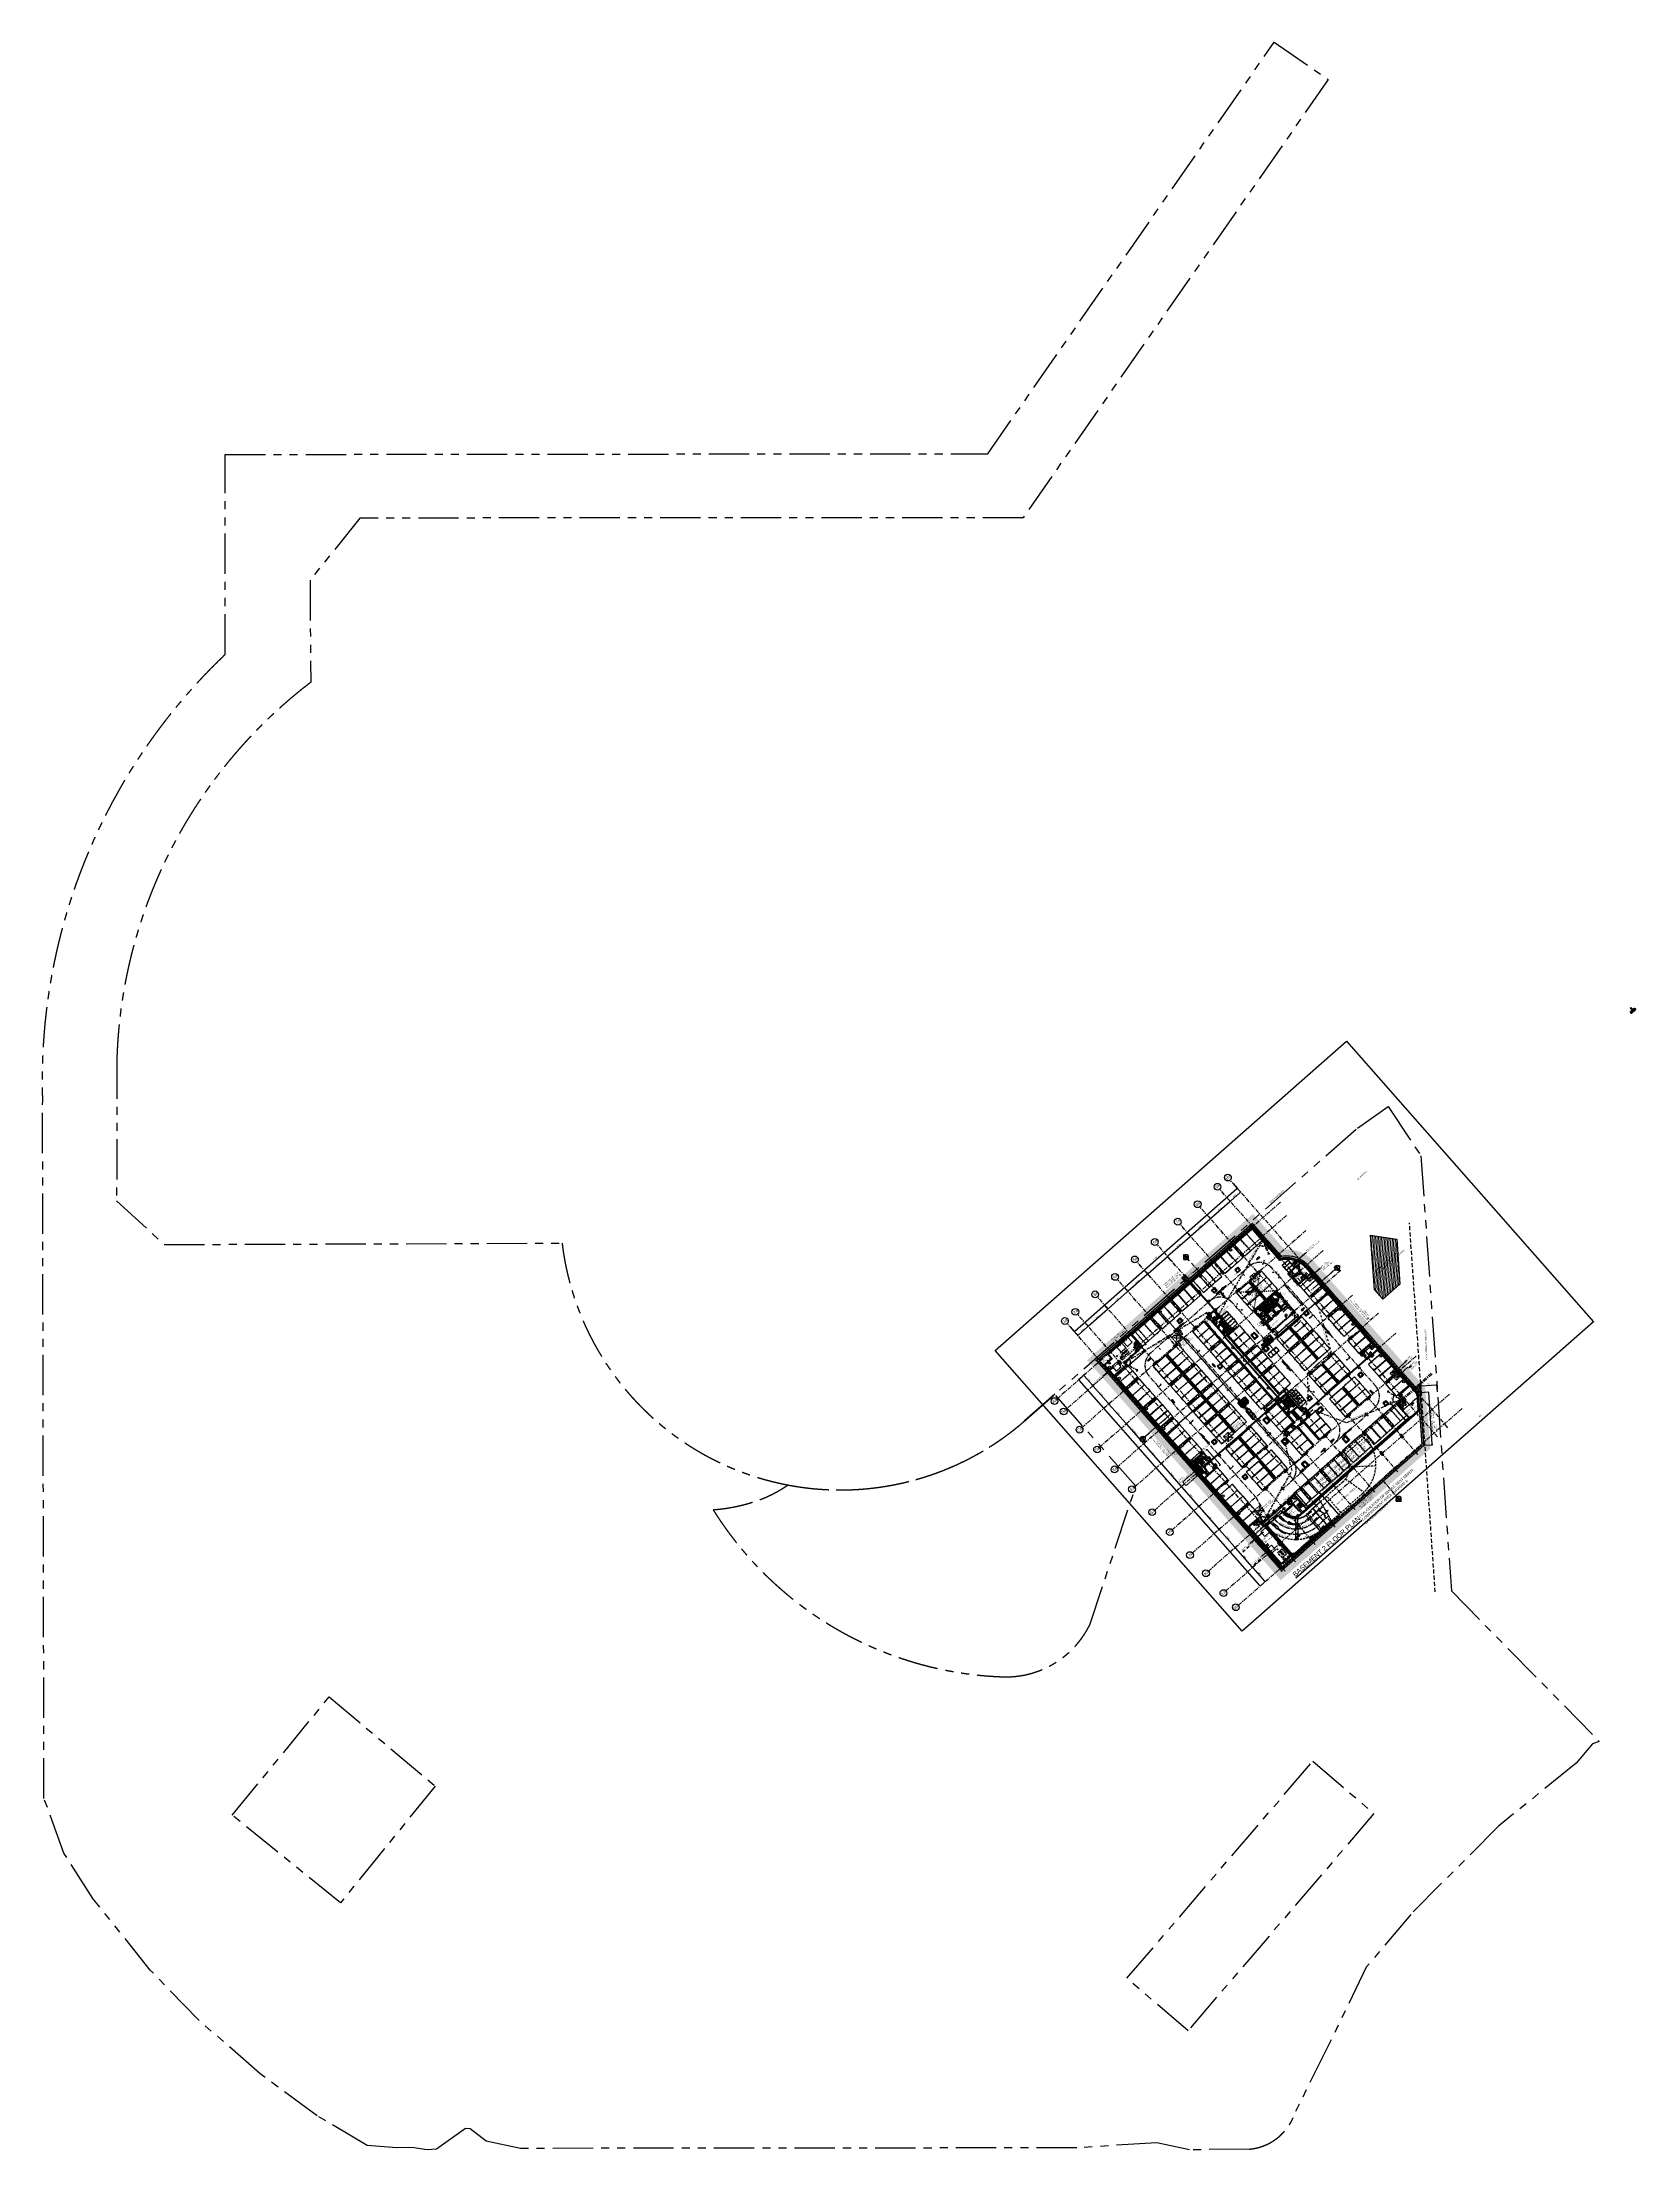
# Model space of a CAD drawing. Header units: millimetres. Extents: x 833946797 to 834440930, y 817746008 to 818399503.
import ezdxf
from ezdxf.enums import TextEntityAlignment as Align

# ---------------------------------------------------------------- set-up
doc = ezdxf.new("R2010")
doc.units = ezdxf.units.MM
doc.header["$LTSCALE"] = 100
for name, pattern in [('3B50A-DLN-ARC-DWG-1002-P00-LB02$0$Hidden', [9.525, 6.35, -3.175]), ('3B50A-DLN-ARC-DWG-1002-P00-LB02$0$HIDDENX2', [19.05, 12.7, -6.35]), ('base plan(mm)$0$PHANTOM', [2.5, 1.25, -0.25, 0.25, -0.25, 0.25, -0.25]), ('CENTER', [2, 1.25, -0.25, 0.25, -0.25]), ('Dash', [6, 3, -3]), ('DASHDOT2', [12.7, 6.35, -3.175, 0, -3.175]), ('Grid Line', [22.225, 12.7, -3.175, 3.175, -3.175]), ('Hidden', [9.525, 6.35, -3.175]), ('HIDDEN2', [4.7625, 3.175, -1.5875]), ('HIDDENX2', [19.05, 12.7, -6.35])]:
    doc.linetypes.add(name, pattern=pattern)
for name, color, linetype in [('+C-10', 10, 'Continuous'), ('+C-118', 118, 'Continuous'), ('+C-141', 141, 'Continuous'), ('+C-160', 160, 'Hidden'), ('+C-201', 201, 'Continuous'), ('+FS10', 10, 'Continuous'), ('000-Tactile-l', 8, 'Continuous'), ('3B50A-DLN-ARC-DWG-1002-P00-LB02$0$A-COLS', 3, 'Continuous'), ('3B50A-DLN-ARC-DWG-1002-P00-LB02$0$DLN220__', 7, 'Continuous'), ('3B50A-DLN-ARC-DWG-1002-P00-LB02$0$DLN240__', 1, 'Continuous'), ('3B50A-DLN-ARC-DWG-1002-P00-LB02$0$DLN325__', 7, 'Continuous'), ('3B50A-DLN-ARC-DWG-1002-P00-LB02$0$DLN660', 1, 'Continuous'), ('3B50A-DLN-ARC-DWG-1002-P00-LB02$0$FITDOOR', 7, 'Continuous'), ('A-COLS', 3, 'Continuous'), ('arrow', 255, 'Continuous'), ('DLN020__', 6, 'Continuous'), ('DLN030_1', 1, 'Continuous'), ('DLN030_2', 1, 'Continuous'), ('DLN0401_', 7, 'Continuous'), ('DLN0402_Room Number', 7, 'Continuous'), ('DLN0403__Room Name', 7, 'Continuous'), ('DLN040__', 3, 'Continuous'), ('DLN043__Room Name', 7, 'Continuous'), ('DLN051__', 7, 'Continuous'), ('DLN052__', 7, 'Continuous'), ('DLN060__', 7, 'Continuous'), ('DLN210__', 7, 'Continuous'), ('DLN220__', 7, 'Continuous'), ('DLN240__', 1, 'Continuous'), ('DLN318__Louvres', 2, 'Continuous'), ('DLN323__Window & Door openings', 7, 'Continuous'), ('DLN325__', 7, 'Continuous'), ('DLN580__', 4, 'Continuous'), ('DLN660', 1, 'Continuous'), ('DLN810__', 1, 'Continuous'), ('DLN910__', 3, 'Continuous'), ('DLN914', 3, 'base plan(mm)$0$PHANTOM'), ('FITDOOR', 7, 'Continuous'), ('LEVEL', 7, 'Continuous'), ('MARK', 7, 'Continuous'), ('MOE', 6, 'DASHDOT2'), ('TRS', 251, 'Continuous')]:
    doc.layers.add(name, color=color, linetype=linetype)
doc.layers.add('000-helpline', color=30, linetype='Continuous', lineweight=30, plot=False)
for name, color, linetype, lineweight in [('3B50A-DLN-ARC-DWG-1002-P00-LB02$0$A-DOOR', 6, 'Continuous', 9), ('3B50A-DLN-ARC-DWG-1002-P00-LB02$0$A-WALL', 7, 'Continuous', 9), ('A-DETL', 1, 'Continuous', 9), ('A-DOOR', 6, 'Continuous', 9), ('A-EQPM', 6, 'Continuous', 9), ('A-GENM', 6, 'Continuous', 9), ('A-PLINTH', 2, 'Continuous', 9), ('A-WALL', 7, 'Continuous', 9), ('A030_1', 1, 'Continuous', 13), ('A030_2', 1, 'Continuous', 0), ('A829_ROAD', 1, 'Continuous', 0), ('CORNER GUARD', 2, 'Continuous', 50), ('HCL520__', 2, 'Continuous', 20), ('HCL520_T', 7, 'Continuous', 18), ('HCL525__', 84, 'CENTER', 20), ('I-WALL', 7, 'Continuous', 9), ('Pump Station Outline', 5, 'Hidden', 9), ('Revision', 1, 'Continuous', 9)]:
    doc.layers.add(name, color=color, linetype=linetype, lineweight=lineweight)
doc.styles.add('3B50A-DLN-ARC-DWG-1002-P00-LB02$0$Standard', font='swiss.ttf')
doc.styles.add('romans', font='romans.shx')
doc.styles.get("Standard").update_dxf_attribs({"font": 'swiss.ttf'})
doc.styles.add('Swis721tBT', font='swissl.ttf')
doc.dimstyles.new('INTDIM', dxfattribs={"dimtxt": 200, "dimasz": 125, "dimexe": 100, "dimexo": 150, "dimgap": 80, "dimtad": 1, "dimdec": 0, "dimzin": 9, "dimdsep": 46, "dimtxsty": 'Swis721tBT', "dimblk": 'OPEN30', "dimcen": -125, "dimclrd": 256, "dimclre": 256, "dimclrt": 2, "dimaunit": 1, "dimadec": 1, "dimazin": 0, "dimtfac": 0.444444, "dimtdec": 0, "dimtix": 1, "dimtmove": 2, "dimatfit": 3, "dimldrblk": 'OPEN30', "dimfxl": 0, "dimtolj": 1, "dimlwd": -1, "dimlwe": -1, "dimarcsym": 0})
doc.dimstyles.new('INTDIM350', dxfattribs={"dimtxt": 350, "dimasz": 200, "dimexe": 100, "dimexo": 150, "dimgap": 100, "dimtad": 1, "dimdec": 0, "dimzin": 9, "dimdsep": 46, "dimtxsty": 'Swis721tBT', "dimblk": 'OPEN30', "dimcen": -125, "dimclrd": 256, "dimclre": 256, "dimclrt": 2, "dimaunit": 1, "dimadec": 1, "dimazin": 0, "dimtfac": 0.444444, "dimtdec": 0, "dimtix": 1, "dimtmove": 2, "dimatfit": 3, "dimldrblk": 'OPEN30', "dimfxl": 0, "dimtolj": 1, "dimlwd": -1, "dimlwe": -1, "dimarcsym": 0})
pattern_1 = [(86.3502, (834319897.64, 817945893.62), (-158.42802, 10.1057), []), (176.3502, (834319897.64, 817945893.62), (-10.1057, -158.42802), [])]
pattern_2 = [(86.3502, (834380398.39, 817998539.35), (-158.42802, 10.1057), []), (176.3502, (834380398.39, 817998539.35), (-10.1057, -158.42802), [])]
pattern_3 = [(86.35019583, (836106931.9, 824058774.208), (-13.608705967, 0.868064008), [])]
pattern_4 = [(82.700391656, (1453154.08, 238293.165), (-36.8445413802, 24.7255301419), [0, -39.6875])]
pattern_5 = [(86.35019583, (835295329.465, 821286152.725), (-7.37496113, 0.470429615), [])]
pattern_6 = [(86.35019583, (835294338.476, 821287278.754), (-7.37496113, 0.470429615), [])]
pattern_7 = [(86.350195828, (-1e-07, 1e-07), (-158.428018635, 10.105711821), [])]

# ---------------------------------------------------------------- blocks, each defined once
blk = doc.blocks.new('_Open30')
at = {"color": 0, "linetype": 'ByBlock', "lineweight": -2}
for p, q in [((-1, 0.3), (0, 0)), ((0, 0), (-1, -0.3)), ((0, 0), (-1, 0))]:
    blk.add_line(p, q, dxfattribs=at)
blk = doc.blocks.new('*D21')
at = {"layer": 'Defpoints', "color": 0}
for p in [(834276545, 818007565), (834277246, 818006769), (834270390, 818002148)]:
    blk.add_point(p, dxfattribs=at)
at = {"layer": 'DLN030_1', "linetype": 'Continuous'}
for p, q in [((834271241, 818001484), (834277096, 818006637)), ((834276644, 818007453), (834277312, 818006694)), ((834270489, 818002035), (834271157, 818001276))]:
    blk.add_line(p, q, dxfattribs=at)
at = {"layer": 'DLN030_1', "xscale": 200, "yscale": 200, "zscale": 200}
for p, rotation in [((834277246, 818006769), 41.35019658541407), ((834271091, 818001352), 221.350196585414)]:
    blk.add_blockref('_Open30', p, dxfattribs=dict(at, rotation=rotation))
at = {"layer": 'DLN030_1', "color": 2, "insert": (834273980, 818004275), "char_height": 400, "attachment_point": 5, "rotation": 41.350197, "style": 'Swis721tBT'}
blk.add_mtext('\\A1;8200', dxfattribs=at)
blk = doc.blocks.new('*D22')
at = {"layer": 'Defpoints', "color": 0}
for p in [(834282701, 818012983), (834276545, 818007565), (834283402, 818012186)]:
    blk.add_point(p, dxfattribs=at)
at = {"layer": 'DLN030_1', "linetype": 'Continuous'}
for p, q in [((834282800, 818012870), (834283468, 818012111)), ((834276644, 818007453), (834277312, 818006694)), ((834277396, 818006901), (834283252, 818012054))]:
    blk.add_line(p, q, dxfattribs=at)
at = {"layer": 'DLN030_1', "xscale": 200, "yscale": 200, "zscale": 200}
for p, rotation in [((834277246, 818006769), 221.350196585414), ((834283402, 818012186), 41.35019658541407)]:
    blk.add_blockref('_Open30', p, dxfattribs=dict(at, rotation=rotation))
at = {"layer": 'DLN030_1', "color": 2, "insert": (834280135, 818009692), "char_height": 400, "attachment_point": 5, "rotation": 41.350197, "style": 'Swis721tBT'}
blk.add_mtext('\\A1;8200', dxfattribs=at)
blk = doc.blocks.new('*D23')
at = {"layer": 'Defpoints', "color": 0}
for p in [(834282701, 818012983), (834288857, 818018400), (834289557, 818017604)]:
    blk.add_point(p, dxfattribs=at)
at = {"layer": 'DLN030_1', "linetype": 'Continuous'}
for p, q in [((834282800, 818012870), (834283468, 818012111)), ((834283552, 818012318), (834289407, 818017472)), ((834288956, 818018287), (834289623, 818017529))]:
    blk.add_line(p, q, dxfattribs=at)
at = {"layer": 'DLN030_1', "xscale": 200, "yscale": 200, "zscale": 200}
for p, rotation in [((834289557, 818017604), 41.35019658541407), ((834283402, 818012186), 221.350196585414)]:
    blk.add_blockref('_Open30', p, dxfattribs=dict(at, rotation=rotation))
at = {"layer": 'DLN030_1', "color": 2, "insert": (834286291, 818015109), "char_height": 400, "attachment_point": 5, "rotation": 41.350197, "style": 'Swis721tBT'}
blk.add_mtext('\\A1;8200', dxfattribs=at)
blk = doc.blocks.new('*D24')
at = {"layer": 'Defpoints', "color": 0}
for p in [(834295713, 818023021), (834297320, 818021195), (834290596, 818016423)]:
    blk.add_point(p, dxfattribs=at)
at = {"layer": 'DLN030_1', "linetype": 'Continuous'}
for p, q in [((834289708, 818017736), (834295563, 818022889)), ((834297221, 818021308), (834295647, 818023096)), ((834290497, 818016536), (834289491, 818017679))]:
    blk.add_line(p, q, dxfattribs=at)
at = {"layer": 'DLN030_1', "xscale": 200, "yscale": 200, "zscale": 200}
for p, rotation in [((834295713, 818023021), 41.35019658541407), ((834289557, 818017604), 221.350196585414)]:
    blk.add_blockref('_Open30', p, dxfattribs=dict(at, rotation=rotation))
at = {"layer": 'DLN030_1', "color": 2, "insert": (834292447, 818020527), "char_height": 400, "attachment_point": 5, "rotation": 41.350197, "style": 'Swis721tBT'}
blk.add_mtext('\\A1;8200', dxfattribs=at)
blk = doc.blocks.new('*D25')
at = {"layer": 'Defpoints', "color": 0}
for p in [(834302144, 818030094), (834302845, 818029297), (834297320, 818021195)]:
    blk.add_point(p, dxfattribs=at)
at = {"layer": 'DLN030_1', "linetype": 'Continuous'}
for p, q in [((834295863, 818023153), (834302694, 818029165)), ((834302243, 818029981), (834302911, 818029222)), ((834297221, 818021308), (834295647, 818023096))]:
    blk.add_line(p, q, dxfattribs=at)
at = {"layer": 'DLN030_1', "xscale": 200, "yscale": 200, "zscale": 200}
for p, rotation in [((834302845, 818029297), 41.35019658541407), ((834295713, 818023021), 221.350196585414)]:
    blk.add_blockref('_Open30', p, dxfattribs=dict(at, rotation=rotation))
at = {"layer": 'DLN030_1', "color": 2, "insert": (834299090, 818026374), "char_height": 400, "attachment_point": 5, "rotation": 41.350197, "style": 'Swis721tBT'}
blk.add_mtext('\\A1;9500', dxfattribs=at)
blk = doc.blocks.new('*D26')
at = {"layer": 'Defpoints', "color": 0}
for p in [(834308299, 818035511), (834309000, 818034715), (834302144, 818030094)]:
    blk.add_point(p, dxfattribs=at)
at = {"layer": 'DLN030_1', "linetype": 'Continuous'}
for p, q in [((834302995, 818029430), (834308850, 818034583)), ((834308398, 818035398), (834309066, 818034640)), ((834302243, 818029981), (834302911, 818029222))]:
    blk.add_line(p, q, dxfattribs=at)
at = {"layer": 'DLN030_1', "xscale": 200, "yscale": 200, "zscale": 200}
for p, rotation in [((834309000, 818034715), 41.35019658541407), ((834302845, 818029297), 221.350196585414)]:
    blk.add_blockref('_Open30', p, dxfattribs=dict(at, rotation=rotation))
at = {"layer": 'DLN030_1', "color": 2, "insert": (834305734, 818032221), "char_height": 400, "attachment_point": 5, "rotation": 41.350197, "style": 'Swis721tBT'}
blk.add_mtext('\\A1;8200', dxfattribs=at)
blk = doc.blocks.new('*D27')
at = {"layer": 'Defpoints', "color": 0}
for p in [(834314455, 818040928), (834315156, 818040132), (834308299, 818035511)]:
    blk.add_point(p, dxfattribs=at)
at = {"layer": 'DLN030_1', "linetype": 'Continuous'}
for p, q in [((834309150, 818034847), (834315006, 818040000)), ((834314554, 818040816), (834315222, 818040057)), ((834308398, 818035398), (834309066, 818034640))]:
    blk.add_line(p, q, dxfattribs=at)
at = {"layer": 'DLN030_1', "xscale": 200, "yscale": 200, "zscale": 200}
for p, rotation in [((834315156, 818040132), 41.35019658541407), ((834309000, 818034715), 221.350196585414)]:
    blk.add_blockref('_Open30', p, dxfattribs=dict(at, rotation=rotation))
at = {"layer": 'DLN030_1', "color": 2, "insert": (834311889, 818037638), "char_height": 400, "attachment_point": 5, "rotation": 41.350197, "style": 'Swis721tBT'}
blk.add_mtext('\\A1;8200', dxfattribs=at)
blk = doc.blocks.new('*D28')
at = {"layer": 'Defpoints', "color": 0}
for p in [(834314455, 818040928), (834317683, 818043769), (834318384, 818042973)]:
    blk.add_point(p, dxfattribs=at)
at = {"layer": 'DLN030_1', "linetype": 'Continuous'}
for p, q in [((834314554, 818040816), (834315222, 818040057)), ((834315306, 818040264), (834318234, 818042841)), ((834317782, 818043657), (834318450, 818042898))]:
    blk.add_line(p, q, dxfattribs=at)
at = {"layer": 'DLN030_1', "xscale": 200, "yscale": 200, "zscale": 200}
for p, rotation in [((834315156, 818040132), 221.350196585414), ((834318384, 818042973), 41.35019658541407)]:
    blk.add_blockref('_Open30', p, dxfattribs=dict(at, rotation=rotation))
at = {"layer": 'DLN030_1', "color": 2, "insert": (834316581, 818041767), "char_height": 400, "attachment_point": 5, "rotation": 41.350197, "style": 'Swis721tBT'}
blk.add_mtext('\\A1;4300', dxfattribs=at)
blk = doc.blocks.new('*D29')
at = {"layer": 'Defpoints', "color": 0}
for p in [(834267162, 817999307), (834270390, 818002148), (834271091, 818001352)]:
    blk.add_point(p, dxfattribs=at)
at = {"layer": 'DLN030_1', "linetype": 'Continuous'}
for p, q in [((834268013, 817998643), (834270940, 818001219)), ((834270489, 818002035), (834271157, 818001276)), ((834267261, 817999194), (834267929, 817998436))]:
    blk.add_line(p, q, dxfattribs=at)
at = {"layer": 'DLN030_1', "xscale": 200, "yscale": 200, "zscale": 200}
for p, rotation in [((834271091, 818001352), 41.35019658541407), ((834267863, 817998511), 221.350196585414)]:
    blk.add_blockref('_Open30', p, dxfattribs=dict(at, rotation=rotation))
at = {"layer": 'DLN030_1', "color": 2, "insert": (834269288, 818000145), "char_height": 400, "attachment_point": 5, "rotation": 41.350197, "style": 'Swis721tBT'}
blk.add_mtext('\\A1;4300', dxfattribs=at)
blk = doc.blocks.new('*D30')
at = {"layer": 'Defpoints', "color": 0}
for p in [(834315939, 818045751), (834317314, 818044188), (834265417, 818001289)]:
    blk.add_point(p, dxfattribs=at)
at = {"layer": 'DLN030_1', "linetype": 'Continuous'}
for p, q in [((834316038, 818045639), (834317380, 818044113)), ((834266943, 817999858), (834317164, 818044056)), ((834265517, 818001176), (834266859, 817999651))]:
    blk.add_line(p, q, dxfattribs=at)
at = {"layer": 'DLN030_1', "xscale": 200, "yscale": 200, "zscale": 200}
for p, rotation in [((834317314, 818044188), 41.35019658541407), ((834266793, 817999726), 221.350196585414)]:
    blk.add_blockref('_Open30', p, dxfattribs=dict(at, rotation=rotation))
at = {"layer": 'DLN030_1', "color": 2, "insert": (834291095, 818022093), "char_height": 400, "attachment_point": 1, "rotation": 41.350197, "line_spacing_factor": 0.938532, "style": 'Swis721tBT'}
blk.add_mtext('\\A1;67300', dxfattribs=at)
blk = doc.blocks.new('*D31')
at = {"layer": 'Defpoints', "color": 0}
for p in [(834268235, 817984815), (834269377, 817985820), (834325665, 817921862)]:
    blk.add_point(p, dxfattribs=at)
at = {"layer": 'DLN030_1', "linetype": 'Continuous'}
for p, q in [((834269264, 817985721), (834268160, 817984749)), ((834324391, 817921007), (834268367, 817984665)), ((834325552, 817921763), (834324448, 817920791))]:
    blk.add_line(p, q, dxfattribs=at)
at = {"layer": 'DLN030_1', "xscale": 200, "yscale": 200, "zscale": 200}
for p, rotation in [((834268235, 817984815), 131.3501965874743), ((834324523, 817920857), 311.3501965874743)]:
    blk.add_blockref('_Open30', p, dxfattribs=dict(at, rotation=rotation))
at = {"layer": 'DLN030_1', "color": 2, "insert": (834295471, 817953436), "char_height": 400, "attachment_point": 5, "rotation": 311.350197, "style": 'Swis721tBT'}
blk.add_mtext('\\A1;85200', dxfattribs=at)
blk = doc.blocks.new('*D32')
at = {"layer": 'Defpoints', "color": 0}
for p in [(834322130, 817926610), (834322786, 817927188), (834326684, 817922759)]:
    blk.add_point(p, dxfattribs=at)
at = {"layer": 'DLN030_1', "linetype": 'Continuous'}
for p, q in [((834322673, 817927089), (834322054, 817926544)), ((834325895, 817922331), (834322262, 817926460)), ((834326571, 817922660), (834325952, 817922115))]:
    blk.add_line(p, q, dxfattribs=at)
at = {"layer": 'DLN030_1', "xscale": 200, "yscale": 200, "zscale": 200}
for p, rotation in [((834322130, 817926610), 131.3501965874743), ((834326027, 817922181), 311.3501965874743)]:
    blk.add_blockref('_Open30', p, dxfattribs=dict(at, rotation=rotation))
at = {"layer": 'DLN030_1', "color": 2, "insert": (834324293, 817924584), "char_height": 400, "attachment_point": 5, "rotation": 311.350197, "style": 'Swis721tBT'}
blk.add_mtext('\\A1;5900', dxfattribs=at)
blk = doc.blocks.new('*D33')
at = {"layer": 'Defpoints', "color": 0}
for p in [(834316712, 817932765), (834317369, 817933343), (834322786, 817927187)]:
    blk.add_point(p, dxfattribs=at)
at = {"layer": 'DLN030_1', "linetype": 'Continuous'}
for p, q in [((834317256, 817933244), (834316637, 817932699)), ((834321998, 817926760), (834316845, 817932615)), ((834322674, 817927088), (834322055, 817926544))]:
    blk.add_line(p, q, dxfattribs=at)
at = {"layer": 'DLN030_1', "xscale": 200, "yscale": 200, "zscale": 200}
for p, rotation in [((834316712, 817932765), 131.3501965874743), ((834322130, 817926610), 311.3501965874743)]:
    blk.add_blockref('_Open30', p, dxfattribs=dict(at, rotation=rotation))
at = {"layer": 'DLN030_1', "color": 2, "insert": (834319635, 817929876), "char_height": 400, "attachment_point": 5, "rotation": 311.350197, "style": 'Swis721tBT'}
blk.add_mtext('\\A1;8200', dxfattribs=at)
blk = doc.blocks.new('*D34')
at = {"layer": 'Defpoints', "color": 0}
for p in [(834311757, 817938396), (834312414, 817938973), (834317369, 817933343)]:
    blk.add_point(p, dxfattribs=at)
at = {"layer": 'DLN030_1', "linetype": 'Continuous'}
for p, q in [((834312301, 817938874), (834311682, 817938329)), ((834316580, 817932916), (834311890, 817938245)), ((834317256, 817933244), (834316637, 817932699))]:
    blk.add_line(p, q, dxfattribs=at)
at = {"layer": 'DLN030_1', "xscale": 200, "yscale": 200, "zscale": 200}
for p, rotation in [((834311757, 817938396), 131.3501965874743), ((834316712, 817932765), 311.3501965874743)]:
    blk.add_blockref('_Open30', p, dxfattribs=dict(at, rotation=rotation))
at = {"layer": 'DLN030_1', "color": 2, "insert": (834314449, 817935769), "char_height": 400, "attachment_point": 5, "rotation": 311.350197, "style": 'Swis721tBT'}
blk.add_mtext('\\A1;7500', dxfattribs=at)
blk = doc.blocks.new('*D35')
at = {"layer": 'Defpoints', "color": 0}
for p in [(834305481, 817945527), (834306137, 817946105), (834312414, 817938973)]:
    blk.add_point(p, dxfattribs=at)
at = {"layer": 'DLN030_1', "linetype": 'Continuous'}
for p, q in [((834306025, 817946006), (834305406, 817945461)), ((834311625, 817938546), (834305613, 817945377)), ((834312301, 817938874), (834311682, 817938329))]:
    blk.add_line(p, q, dxfattribs=at)
at = {"layer": 'DLN030_1', "xscale": 200, "yscale": 200, "zscale": 200}
for p, rotation in [((834305481, 817945527), 131.3501965874743), ((834311757, 817938396), 311.3501965874743)]:
    blk.add_blockref('_Open30', p, dxfattribs=dict(at, rotation=rotation))
at = {"layer": 'DLN030_1', "color": 2, "insert": (834308834, 817942150), "char_height": 400, "attachment_point": 5, "rotation": 311.350197, "style": 'Swis721tBT'}
blk.add_mtext('\\A1;9500', dxfattribs=at)
blk = doc.blocks.new('*D36')
at = {"layer": 'Defpoints', "color": 0}
for p in [(834300064, 817951683), (834300611, 817952165), (834306137, 817946105)]:
    blk.add_point(p, dxfattribs=at)
at = {"layer": 'DLN030_1', "linetype": 'Continuous'}
for p, q in [((834300498, 817952066), (834299988, 817951617)), ((834305349, 817945677), (834300196, 817951533)), ((834306025, 817946006), (834305406, 817945461))]:
    blk.add_line(p, q, dxfattribs=at)
at = {"layer": 'DLN030_1', "xscale": 200, "yscale": 200, "zscale": 200}
for p, rotation in [((834300064, 817951683), 131.3501965874743), ((834305481, 817945527), 311.3501965874743)]:
    blk.add_blockref('_Open30', p, dxfattribs=dict(at, rotation=rotation))
at = {"layer": 'DLN030_1', "color": 2, "insert": (834303013, 817948764), "char_height": 400, "attachment_point": 5, "rotation": 311.350197, "style": 'Swis721tBT'}
blk.add_mtext('\\A1;8200', dxfattribs=at)
blk = doc.blocks.new('*D37')
at = {"layer": 'Defpoints', "color": 0}
for p in [(834293787, 817958814), (834294331, 817959293), (834300611, 817952165)]:
    blk.add_point(p, dxfattribs=at)
at = {"layer": 'DLN030_1', "linetype": 'Continuous'}
for p, q in [((834294218, 817959194), (834293712, 817958748)), ((834299931, 817951833), (834293919, 817958664)), ((834300498, 817952066), (834299988, 817951617))]:
    blk.add_line(p, q, dxfattribs=at)
at = {"layer": 'DLN030_1', "xscale": 200, "yscale": 200, "zscale": 200}
for p, rotation in [((834293787, 817958814), 131.3501965874743), ((834300064, 817951683), 311.3501965874743)]:
    blk.add_blockref('_Open30', p, dxfattribs=dict(at, rotation=rotation))
at = {"layer": 'DLN030_1', "color": 2, "insert": (834297140, 817955437), "char_height": 400, "attachment_point": 5, "rotation": 311.350197, "style": 'Swis721tBT'}
blk.add_mtext('\\A1;9500', dxfattribs=at)
blk = doc.blocks.new('*D38')
at = {"layer": 'Defpoints', "color": 0}
for p in [(834288370, 817964970), (834289026, 817965548), (834294444, 817959392)]:
    blk.add_point(p, dxfattribs=at)
at = {"layer": 'DLN030_1', "linetype": 'Continuous'}
for p, q in [((834288914, 817965449), (834288295, 817964904)), ((834293655, 817958965), (834288502, 817964820)), ((834294331, 817959293), (834293712, 817958748))]:
    blk.add_line(p, q, dxfattribs=at)
at = {"layer": 'DLN030_1', "xscale": 200, "yscale": 200, "zscale": 200}
for p, rotation in [((834288370, 817964970), 131.3501965874743), ((834293787, 817958814), 311.3501965874743)]:
    blk.add_blockref('_Open30', p, dxfattribs=dict(at, rotation=rotation))
at = {"layer": 'DLN030_1', "color": 2, "insert": (834291293, 817962081), "char_height": 400, "attachment_point": 5, "rotation": 311.350197, "style": 'Swis721tBT'}
blk.add_mtext('\\A1;8200', dxfattribs=at)
blk = doc.blocks.new('*D39')
at = {"layer": 'Defpoints', "color": 0}
for p in [(834282952, 817971126), (834282952, 817971126), (834289026, 817965548)]:
    blk.add_point(p, dxfattribs=at)
at = {"layer": 'DLN030_1', "linetype": 'Continuous'}
for p, q in [((834283065, 817971225), (834283027, 817971192)), ((834288238, 817965120), (834283085, 817970976)), ((834288914, 817965449), (834288295, 817964904))]:
    blk.add_line(p, q, dxfattribs=at)
at = {"layer": 'DLN030_1', "xscale": 200, "yscale": 200, "zscale": 200}
for p, rotation in [((834282952, 817971126), 131.3501965874743), ((834288370, 817964970), 311.3501965874743)]:
    blk.add_blockref('_Open30', p, dxfattribs=dict(at, rotation=rotation))
at = {"layer": 'DLN030_1', "color": 2, "insert": (834285116, 817969100), "char_height": 400, "attachment_point": 5, "rotation": 311.350197, "style": 'Swis721tBT'}
blk.add_mtext('\\A1;8200', dxfattribs=at)
blk = doc.blocks.new('*D40')
at = {"layer": 'Defpoints', "color": 0}
for p in [(834277535, 817977281), (834278192, 817977859), (834282952, 817971126)]:
    blk.add_point(p, dxfattribs=at)
at = {"layer": 'DLN030_1', "linetype": 'Continuous'}
for p, q in [((834278079, 817977760), (834277460, 817977215)), ((834282820, 817971276), (834277667, 817977131)), ((834283065, 817971225), (834283027, 817971192))]:
    blk.add_line(p, q, dxfattribs=at)
at = {"layer": 'DLN030_1', "xscale": 200, "yscale": 200, "zscale": 200}
for p, rotation in [((834277535, 817977281), 131.3501965874743), ((834282952, 817971126), 311.3501965874743)]:
    blk.add_blockref('_Open30', p, dxfattribs=dict(at, rotation=rotation))
at = {"layer": 'DLN030_1', "color": 2, "insert": (834280458, 817974392), "char_height": 400, "attachment_point": 5, "rotation": 311.350197, "style": 'Swis721tBT'}
blk.add_mtext('\\A1;8200', dxfattribs=at)
blk = doc.blocks.new('*D41')
at = {"layer": 'Defpoints', "color": 0}
for p in [(834272580, 817982911), (834273237, 817983489), (834278192, 817977859)]:
    blk.add_point(p, dxfattribs=at)
at = {"layer": 'DLN030_1', "linetype": 'Continuous'}
for p, q in [((834273124, 817983390), (834272505, 817982845)), ((834277403, 817977431), (834272712, 817982761)), ((834278079, 817977760), (834277460, 817977215))]:
    blk.add_line(p, q, dxfattribs=at)
at = {"layer": 'DLN030_1', "xscale": 200, "yscale": 200, "zscale": 200}
for p, rotation in [((834272580, 817982911), 131.3501965874743), ((834277535, 817977281), 311.3501965874743)]:
    blk.add_blockref('_Open30', p, dxfattribs=dict(at, rotation=rotation))
at = {"layer": 'DLN030_1', "color": 2, "insert": (834275272, 817980285), "char_height": 400, "attachment_point": 5, "rotation": 311.350197, "style": 'Swis721tBT'}
blk.add_mtext('\\A1;7500', dxfattribs=at)
blk = doc.blocks.new('*D42')
at = {"layer": 'Defpoints', "color": 0}
for p in [(834270396, 817986717), (834269740, 817986139), (834273237, 817983489)]:
    blk.add_point(p, dxfattribs=at)
at = {"layer": 'DLN030_1', "linetype": 'Continuous'}
for p, q in [((834270283, 817986618), (834269664, 817986073)), ((834272448, 817983061), (834269872, 817985989)), ((834273124, 817983390), (834272505, 817982845))]:
    blk.add_line(p, q, dxfattribs=at)
at = {"layer": 'DLN030_1', "xscale": 200, "yscale": 200, "zscale": 200}
for p, rotation in [((834269740, 817986139), 131.3501965874743), ((834272580, 817982911), 311.3501965874743)]:
    blk.add_blockref('_Open30', p, dxfattribs=dict(at, rotation=rotation))
at = {"layer": 'DLN030_1', "color": 2, "insert": (834271374, 817984714), "char_height": 400, "attachment_point": 5, "rotation": 311.350197, "style": 'Swis721tBT'}
blk.add_mtext('\\A1;4300', dxfattribs=at)
blk = doc.blocks.new('*X56')
at = {"color": 0}
for p, q in [((74862, 54162), (75172, 54162)), ((74874, 54150), (75172, 54150)), ((74875, 54175), (75172, 54175)), ((74886, 54138), (75173, 54138)), ((74887, 54188), (75173, 54188)), ((74899, 54125), (75173, 54125)), ((74900, 54200), (75173, 54200)), ((74911, 54112), (75174, 54112)), ((74912, 54212), (75174, 54212)), ((74924, 54100), (75175, 54100)), ((74925, 54225), (75175, 54225)), ((74936, 54088), (75176, 54088)), ((74937, 54238), (75176, 54238)), ((74949, 54075), (75177, 54075)), ((74950, 54250), (75178, 54250)), ((74961, 54062), (75179, 54062)), ((74962, 54262), (75179, 54262)), ((74974, 54050), (75181, 54050)), ((74975, 54275), (75181, 54275)), ((74986, 54038), (75183, 54038)), ((74987, 54288), (75183, 54288)), ((74999, 54025), (75185, 54025)), ((75000, 54300), (75185, 54300)), ((75011, 54012), (75187, 54012)), ((75012, 54312), (75188, 54312)), ((75024, 54000), (75190, 54000)), ((75025, 54325), (75190, 54325)), ((75036, 53988), (75193, 53988)), ((75037, 54338), (75193, 54338)), ((75049, 53975), (75196, 53975)), ((75050, 54350), (75196, 54350)), ((75061, 53962), (75199, 53962)), ((75062, 54362), (75200, 54362)), ((75074, 53950), (75203, 53950)), ((75075, 54375), (75203, 54375)), ((75086, 53938), (75207, 53938)), ((75087, 54388), (75207, 54388)), ((75099, 53925), (75211, 53925)), ((75100, 54400), (75211, 54400)), ((75111, 53912), (75215, 53912)), ((75112, 54412), (75215, 54412)), ((75124, 53900), (75220, 53900)), ((75125, 54425), (75220, 54425)), ((75136, 53888), (75224, 53888)), ((75137, 54438), (75225, 54438)), ((75149, 53875), (75229, 53875)), ((75150, 54450), (75230, 54450)), ((75161, 53862), (75235, 53862)), ((75162, 54462), (75235, 54462)), ((75174, 53850), (75240, 53850)), ((75175, 54475), (75241, 54475)), ((75186, 53838), (75246, 53838)), ((75187, 54488), (75247, 54488)), ((75199, 53825), (75252, 53825)), ((75200, 54500), (75253, 54500)), ((75211, 53812), (75259, 53812)), ((75212, 54512), (75259, 54512)), ((75224, 53800), (75266, 53800)), ((75225, 54525), (75266, 54525)), ((75236, 53788), (75273, 53788)), ((75237, 54538), (75273, 54538)), ((75249, 53775), (75280, 53775)), ((75250, 54550), (75280, 54550)), ((75261, 53762), (75288, 53762)), ((75262, 54562), (75288, 54562)), ((75274, 53750), (75296, 53750)), ((75275, 54575), (75296, 54575)), ((75286, 53738), (75304, 53738)), ((75287, 54588), (75305, 54588)), ((75299, 53725), (75313, 53725)), ((75300, 54600), (75313, 54600)), ((75311, 53712), (75322, 53712)), ((75312, 54612), (75323, 54612)), ((75324, 53700), (75332, 53700)), ((75325, 54625), (75332, 54625)), ((75336, 53688), (75342, 53688)), ((75337, 54638), (75342, 54638)), ((75349, 53675), (75352, 53675)), ((75350, 54650), (75353, 54650)), ((75361, 53662), (75363, 53662)), ((75362, 54662), (75364, 54662)), ((75374, 53650), (75374, 53650)), ((75375, 54675), (75375, 54675)), ((75399, 53625), (75399, 53625)), ((75400, 54700), (75400, 54700)), ((75411, 53612), (75412, 53612)), ((75412, 54712), (75413, 54712)), ((75424, 53600), (75426, 53600)), ((75425, 54725), (75427, 54725)), ((75436, 53588), (75440, 53588)), ((75437, 54738), (75441, 54738)), ((75449, 53575), (75456, 53575)), ((75450, 54750), (75457, 54750)), ((75461, 53562), (75472, 53562)), ((75462, 54762), (75473, 54762)), ((75474, 53550), (75489, 53550)), ((75475, 54775), (75490, 54775)), ((75486, 53538), (75507, 53538)), ((75487, 54788), (75508, 54788)), ((75499, 53525), (75527, 53525)), ((75500, 54800), (75528, 54800)), ((75511, 53512), (75548, 53512)), ((75512, 54812), (75549, 54812)), ((75524, 53500), (75570, 53500)), ((75525, 54825), (75571, 54825)), ((75536, 53488), (75595, 53488)), ((75537, 54838), (75596, 54838)), ((75549, 53475), (75622, 53475)), ((75550, 54850), (75623, 54850)), ((75561, 53462), (75652, 53462)), ((75562, 54862), (75654, 54862)), ((75574, 53450), (75687, 53450)), ((75575, 54875), (75689, 54875)), ((75586, 53438), (75729, 53438)), ((75587, 54888), (75732, 54888)), ((75599, 53425), (75784, 53425)), ((75600, 54900), (75788, 54900)), ((75611, 53412), (75900, 53412)), ((75612, 54912), (75922, 54912)), ((75624, 53400), (75922, 53400)), ((75625, 54925), (75922, 54925)), ((75636, 53388), (75922, 53388)), ((75637, 54938), (75922, 54938)), ((75649, 53375), (75922, 53375)), ((75650, 54950), (75922, 54950)), ((75661, 53362), (75922, 53362)), ((75662, 54962), (75922, 54962)), ((75674, 53350), (75922, 53350)), ((75675, 54975), (75922, 54975)), ((75686, 53338), (75922, 53338)), ((75687, 54988), (75922, 54988)), ((75699, 53325), (75922, 53325)), ((75700, 55000), (75922, 55000)), ((75711, 53312), (75922, 53312)), ((75712, 55012), (75922, 55012)), ((75724, 53300), (75922, 53300)), ((75725, 55025), (75922, 55025)), ((75736, 53288), (75922, 53288)), ((75737, 55038), (75922, 55038)), ((75749, 53275), (75922, 53275)), ((75750, 55050), (75922, 55050)), ((75761, 53262), (75922, 53262)), ((75762, 55062), (75922, 55062)), ((75774, 53250), (75922, 53250)), ((75775, 55075), (75922, 55075)), ((75786, 53238), (75922, 53238)), ((75787, 55088), (75922, 55088)), ((75799, 53225), (75922, 53225)), ((75800, 55100), (75922, 55100)), ((75811, 53212), (75922, 53212)), ((75812, 55112), (75922, 55112)), ((75824, 53200), (75922, 53200)), ((75825, 55125), (75922, 55125)), ((75836, 53188), (75922, 53188)), ((75837, 55138), (75922, 55138)), ((75849, 53175), (75922, 53175)), ((75850, 55150), (75922, 55150)), ((75861, 53162), (75922, 53162)), ((75862, 55162), (75922, 55162)), ((75874, 53150), (75922, 53150)), ((75875, 55175), (75922, 55175)), ((75886, 53138), (75922, 53138)), ((75887, 55188), (75922, 55188)), ((75899, 53125), (75922, 53125)), ((75900, 55200), (75922, 55200)), ((75911, 53112), (75922, 53112)), ((75912, 55212), (75922, 55212))]:
    blk.add_line(p, q, dxfattribs=at)
blk = doc.blocks.new('SECDL')
at = {"layer": 'MARK'}
for p, q in [((0, -1), (0, 0)), ((-1.41, -2), (0, -0.59)), ((-1.41, -2), (0, -3.41)), ((-1, -2), (1, -2)), ((0, -3.41), (0, -3))]:
    blk.add_line(p, q, dxfattribs=at)
for start, end in [(90, 270), (270, 90)]:
    blk.add_arc((0, -2), 1, start, end, dxfattribs=at)
at = {"layer": 'MARK', "xscale": 0.001333333333333333, "yscale": 0.001333333333333333, "zscale": 0.001333333333333333}
blk.add_blockref('*X56', (-101.23, -74.22), dxfattribs=at)
at = {"layer": 'MARK', "style": 'romans'}
for tag, height, p in [('SECDL1', 0.8, (0, -1.5)), ('SECDL2', 0.267, (0, -2.5))]:
    blk.add_attdef(tag, text='', height=height, dxfattribs=at).set_placement(p, align=Align.MIDDLE)
blk = doc.blocks.new('*X7')
at = {"color": 0}
for p, q in [((65009, 53862), (65316, 53862)), ((65014, 53875), (65316, 53875)), ((65021, 53850), (65316, 53850)), ((65027, 53888), (65316, 53888)), ((65034, 53838), (65316, 53838)), ((65039, 53900), (65317, 53900)), ((65046, 53825), (65317, 53825)), ((65052, 53912), (65317, 53912)), ((65059, 53812), (65318, 53812)), ((65064, 53925), (65318, 53925)), ((65071, 53800), (65319, 53800)), ((65077, 53938), (65319, 53938)), ((65084, 53788), (65320, 53788)), ((65089, 53950), (65321, 53950)), ((65096, 53775), (65321, 53775)), ((65102, 53962), (65322, 53962)), ((65109, 53762), (65323, 53762)), ((65114, 53975), (65324, 53975)), ((65121, 53750), (65325, 53750)), ((65127, 53988), (65326, 53988)), ((65134, 53738), (65327, 53738)), ((65139, 54000), (65328, 54000)), ((65146, 53725), (65329, 53725)), ((65152, 54012), (65330, 54012)), ((65159, 53712), (65332, 53712)), ((65164, 54025), (65333, 54025)), ((65171, 53700), (65334, 53700)), ((65177, 54038), (65336, 54038)), ((65184, 53688), (65337, 53688)), ((65189, 54050), (65339, 54050)), ((65196, 53675), (65341, 53675)), ((65202, 54062), (65342, 54062)), ((65209, 53662), (65344, 53662)), ((65214, 54075), (65346, 54075)), ((65221, 53650), (65348, 53650)), ((65227, 54088), (65349, 54088)), ((65234, 53638), (65352, 53638)), ((65239, 54100), (65353, 54100)), ((65246, 53625), (65356, 53625)), ((65252, 54112), (65357, 54112)), ((65259, 53612), (65360, 53612)), ((65264, 54125), (65362, 54125)), ((65271, 53600), (65365, 53600)), ((65277, 54138), (65367, 54138)), ((65284, 53588), (65369, 53588)), ((65289, 54150), (65372, 54150)), ((65296, 53575), (65375, 53575)), ((65302, 54162), (65377, 54162)), ((65309, 53562), (65380, 53562)), ((65314, 54175), (65382, 54175)), ((65321, 53550), (65386, 53550)), ((65327, 54188), (65388, 54188)), ((65334, 53538), (65392, 53538)), ((65339, 54200), (65394, 54200)), ((65346, 53525), (65398, 53525)), ((65352, 54212), (65401, 54212)), ((65359, 53512), (65404, 53512)), ((65364, 54225), (65407, 54225)), ((65371, 53500), (65411, 53500)), ((65377, 54238), (65414, 54238)), ((65384, 53488), (65418, 53488)), ((65389, 54250), (65422, 54250)), ((65396, 53475), (65426, 53475)), ((65402, 54262), (65429, 54262)), ((65409, 53462), (65434, 53462)), ((65414, 54275), (65437, 54275)), ((65421, 53450), (65442, 53450)), ((65427, 54288), (65445, 54288)), ((65434, 53438), (65450, 53438)), ((65439, 54300), (65454, 54300)), ((65446, 53425), (65459, 53425)), ((65452, 54312), (65463, 54312)), ((65459, 53412), (65469, 53412)), ((65464, 54325), (65473, 54325)), ((65471, 53400), (65478, 53400)), ((65477, 54338), (65483, 54338)), ((65484, 53388), (65488, 53388)), ((65489, 54350), (65493, 54350)), ((65496, 53375), (65499, 53375)), ((65502, 54362), (65504, 54362)), ((65509, 53362), (65510, 53362)), ((65514, 54375), (65515, 54375)), ((65521, 53350), (65522, 53350)), ((65527, 54388), (65527, 54388)), ((65546, 53325), (65546, 53325)), ((65552, 54412), (65552, 54412)), ((65559, 53312), (65560, 53312)), ((65564, 54425), (65566, 54425)), ((65571, 53300), (65574, 53300)), ((65577, 54438), (65580, 54438)), ((65584, 53288), (65589, 53288)), ((65589, 54450), (65595, 54450)), ((65596, 53275), (65604, 53275)), ((65602, 54462), (65611, 54462)), ((65609, 53262), (65621, 53262)), ((65614, 54475), (65628, 54475)), ((65621, 53250), (65638, 53250)), ((65627, 54488), (65646, 54488)), ((65634, 53238), (65657, 53238)), ((65639, 54500), (65665, 54500)), ((65646, 53225), (65677, 53225)), ((65652, 54512), (65686, 54512)), ((65659, 53212), (65698, 53212)), ((65664, 54525), (65708, 54525)), ((65671, 53200), (65721, 53200)), ((65677, 54538), (65732, 54538)), ((65684, 53188), (65746, 53188)), ((65689, 54550), (65758, 54550)), ((65696, 53175), (65774, 53175)), ((65702, 54562), (65788, 54562)), ((65709, 53162), (65806, 53162)), ((65714, 54575), (65821, 54575)), ((65721, 53150), (65843, 53150)), ((65727, 54588), (65861, 54588)), ((65734, 53138), (65888, 53138)), ((65739, 54600), (65912, 54600)), ((65746, 53125), (65950, 53125)), ((65752, 54612), (65993, 54612)), ((65759, 53112), (66066, 53112)), ((65764, 54625), (66066, 54625)), ((65771, 53100), (66066, 53100)), ((65777, 54638), (66066, 54638)), ((65784, 53088), (66066, 53088)), ((65789, 54650), (66066, 54650)), ((65796, 53075), (66066, 53075)), ((65802, 54662), (66066, 54662)), ((65809, 53062), (66066, 53062)), ((65814, 54675), (66066, 54675)), ((65821, 53050), (66066, 53050)), ((65827, 54688), (66066, 54688)), ((65834, 53038), (66066, 53038)), ((65839, 54700), (66066, 54700)), ((65846, 53025), (66066, 53025)), ((65852, 54712), (66066, 54712)), ((65859, 53012), (66066, 53012)), ((65864, 54725), (66066, 54725)), ((65871, 53000), (66066, 53000)), ((65877, 54738), (66066, 54738)), ((65884, 52988), (66066, 52988)), ((65889, 54750), (66066, 54750)), ((65896, 52975), (66066, 52975)), ((65902, 54762), (66066, 54762)), ((65909, 52962), (66066, 52962)), ((65914, 54775), (66066, 54775)), ((65921, 52950), (66066, 52950)), ((65927, 54788), (66066, 54788)), ((65934, 52938), (66066, 52938)), ((65939, 54800), (66066, 54800)), ((65946, 52925), (66066, 52925)), ((65952, 54812), (66066, 54812)), ((65959, 52912), (66066, 52912)), ((65964, 54825), (66066, 54825)), ((65971, 52900), (66066, 52900)), ((65977, 54838), (66066, 54838)), ((65984, 52888), (66066, 52888)), ((65989, 54850), (66066, 54850)), ((65996, 52875), (66066, 52875)), ((66002, 54862), (66066, 54862)), ((66009, 52862), (66066, 52862)), ((66014, 54875), (66066, 54875)), ((66021, 52850), (66066, 52850)), ((66027, 54888), (66066, 54888)), ((66034, 52838), (66066, 52838)), ((66039, 54900), (66066, 54900)), ((66046, 52825), (66066, 52825)), ((66052, 54912), (66066, 54912)), ((66059, 52812), (66066, 52812)), ((66064, 54925), (66066, 54925))]:
    blk.add_line(p, q, dxfattribs=at)
blk = doc.blocks.new('SECUL')
at = {"layer": 'MARK'}
for p, q in [((-1.41, 2), (0, 3.41)), ((-1.41, 2), (0, 0.59)), ((-1, 2), (1, 2)), ((0, 3), (0, 3.41)), ((0, 0), (0, 1))]:
    blk.add_line(p, q, dxfattribs=at)
for start, end in [(90, 270), (270, 90)]:
    blk.add_arc((0, 2), 1, start, end, dxfattribs=at)
at = {"layer": 'MARK', "xscale": 0.001333333333333333, "yscale": 0.001333333333333333, "zscale": 0.001333333333333333}
blk.add_blockref('*X7', (-88.09, -69.82), dxfattribs=at)
at = {"layer": 'MARK', "style": 'romans'}
for tag, height, p in [('SECUL1', 0.8, (0, 2.5)), ('SECUL2', 0.267, (0, 1.5))]:
    blk.add_attdef(tag, text='', height=height, dxfattribs=at).set_placement(p, align=Align.MIDDLE)
blk = doc.blocks.new('*X58')
at = {"color": 0}
for p, q in [((60398, 53875), (60700, 53875)), ((60410, 53888), (60700, 53888)), ((60423, 53900), (60700, 53900)), ((60435, 53912), (60701, 53912)), ((60448, 53925), (60702, 53925)), ((60460, 53938), (60703, 53938)), ((60473, 53950), (60704, 53950)), ((60485, 53962), (60706, 53962)), ((60498, 53975), (60707, 53975)), ((60510, 53988), (60709, 53988)), ((60523, 54000), (60712, 54000)), ((60535, 54012), (60714, 54012)), ((60548, 54025), (60717, 54025)), ((60560, 54038), (60719, 54038)), ((60573, 54050), (60722, 54050)), ((60585, 54062), (60726, 54062)), ((60598, 54075), (60729, 54075)), ((60610, 54088), (60733, 54088)), ((60623, 54100), (60737, 54100)), ((60635, 54112), (60741, 54112)), ((60648, 54125), (60746, 54125)), ((60660, 54138), (60750, 54138)), ((60673, 54150), (60755, 54150)), ((60685, 54162), (60761, 54162)), ((60698, 54175), (60766, 54175)), ((60710, 54188), (60772, 54188)), ((60723, 54200), (60778, 54200)), ((60735, 54212), (60784, 54212)), ((60748, 54225), (60791, 54225)), ((60760, 54238), (60798, 54238)), ((60773, 54250), (60805, 54250)), ((60785, 54262), (60813, 54262)), ((60798, 54275), (60821, 54275)), ((60810, 54288), (60829, 54288)), ((60823, 54300), (60838, 54300)), ((60835, 54312), (60847, 54312)), ((60848, 54325), (60856, 54325)), ((60860, 54338), (60866, 54338)), ((60873, 54350), (60877, 54350)), ((60885, 54362), (60887, 54362)), ((60898, 54375), (60899, 54375)), ((60910, 54388), (60910, 54388)), ((60935, 54412), (60936, 54412)), ((60948, 54425), (60949, 54425)), ((60960, 54438), (60964, 54438)), ((60973, 54450), (60979, 54450)), ((60985, 54462), (60995, 54462)), ((60998, 54475), (61012, 54475)), ((61010, 54488), (61030, 54488)), ((61023, 54500), (61049, 54500)), ((61035, 54512), (61069, 54512)), ((61048, 54525), (61091, 54525)), ((61060, 54538), (61115, 54538)), ((61073, 54550), (61142, 54550)), ((61085, 54562), (61171, 54562)), ((61098, 54575), (61205, 54575)), ((61110, 54588), (61245, 54588)), ((61123, 54600), (61295, 54600)), ((61135, 54612), (61377, 54612)), ((61148, 54625), (61751, 54625)), ((61160, 54638), (61739, 54638)), ((61173, 54650), (61726, 54650)), ((61185, 54662), (61714, 54662)), ((61198, 54675), (61701, 54675)), ((61210, 54688), (61689, 54688)), ((61223, 54700), (61676, 54700)), ((61235, 54712), (61664, 54712)), ((61248, 54725), (61651, 54725)), ((61260, 54738), (61639, 54738)), ((61273, 54750), (61626, 54750)), ((61285, 54762), (61614, 54762)), ((61298, 54775), (61601, 54775)), ((61310, 54788), (61589, 54788)), ((61323, 54800), (61576, 54800)), ((61335, 54812), (61564, 54812)), ((61348, 54825), (61551, 54825)), ((61360, 54838), (61539, 54838)), ((61373, 54850), (61526, 54850)), ((61385, 54862), (61514, 54862)), ((61398, 54875), (61501, 54875)), ((61410, 54888), (61489, 54888)), ((61423, 54900), (61476, 54900)), ((61435, 54912), (61464, 54912)), ((61448, 54925), (61451, 54925)), ((61522, 54612), (61764, 54612)), ((61604, 54600), (61776, 54600)), ((61654, 54588), (61789, 54588)), ((61694, 54575), (61801, 54575)), ((61728, 54562), (61814, 54562)), ((61757, 54550), (61826, 54550)), ((61784, 54538), (61839, 54538)), ((61808, 54525), (61851, 54525)), ((61830, 54512), (61864, 54512)), ((61850, 54500), (61876, 54500)), ((61869, 54488), (61889, 54488)), ((61887, 54475), (61901, 54475)), ((61904, 54462), (61914, 54462)), ((61920, 54450), (61926, 54450)), ((61935, 54438), (61939, 54438)), ((61950, 54425), (61951, 54425)), ((61963, 54412), (61964, 54412)), ((61989, 54388), (61989, 54388)), ((62000, 54375), (62001, 54375)), ((62012, 54362), (62014, 54362)), ((62022, 54350), (62026, 54350)), ((62033, 54338), (62039, 54338)), ((62043, 54325), (62051, 54325)), ((62052, 54312), (62064, 54312)), ((62061, 54300), (62076, 54300)), ((62070, 54288), (62089, 54288)), ((62078, 54275), (62101, 54275)), ((62086, 54262), (62114, 54262)), ((62094, 54250), (62126, 54250)), ((62101, 54238), (62139, 54238)), ((62108, 54225), (62151, 54225)), ((62115, 54212), (62164, 54212)), ((62121, 54200), (62176, 54200)), ((62127, 54188), (62189, 54188)), ((62133, 54175), (62201, 54175)), ((62138, 54162), (62214, 54162)), ((62144, 54150), (62226, 54150)), ((62149, 54138), (62239, 54138)), ((62153, 54125), (62251, 54125)), ((62158, 54112), (62264, 54112)), ((62162, 54100), (62276, 54100)), ((62166, 54088), (62289, 54088)), ((62170, 54075), (62301, 54075)), ((62173, 54062), (62314, 54062)), ((62177, 54050), (62326, 54050)), ((62180, 54038), (62339, 54038)), ((62182, 54025), (62351, 54025)), ((62185, 54012), (62364, 54012)), ((62187, 54000), (62376, 54000)), ((62190, 53988), (62389, 53988)), ((62192, 53975), (62401, 53975)), ((62193, 53962), (62414, 53962)), ((62195, 53950), (62426, 53950)), ((62196, 53938), (62439, 53938)), ((62197, 53925), (62451, 53925)), ((62198, 53912), (62464, 53912)), ((62199, 53900), (62476, 53900)), ((62199, 53888), (62489, 53888)), ((62199, 53875), (62501, 53875))]:
    blk.add_line(p, q, dxfattribs=at)
blk = doc.blocks.new('SECHR')
at = {"layer": 'MARK'}
for p, q in [((0, 0), (3.41, 0)), ((0.59, 0), (2, 1.41)), ((3.41, 0), (2, 1.41))]:
    blk.add_line(p, q, dxfattribs=at)
for start, end in [(0, 180), (180, 0)]:
    blk.add_arc((2, 0), 1, start, end, dxfattribs=at)
at = {"layer": 'MARK', "xscale": 0.001333333333333333, "yscale": 0.001333333333333333, "zscale": 0.001333333333333333}
blk.add_blockref('*X58', (-79.93, -71.82), dxfattribs=at)
at = {"layer": 'MARK', "style": 'romans'}
for tag, height, p in [('SECHR1', 0.8, (2, 0.5)), ('SECHR2', 0.267, (2, -0.5))]:
    blk.add_attdef(tag, text='', height=height, dxfattribs=at).set_placement(p, align=Align.MIDDLE)
blk = doc.blocks.new('*X9')
at = {"color": 0}
for p, q in [((55890, 53875), (56194, 53875)), ((55903, 53888), (56194, 53888)), ((55915, 53900), (56194, 53900)), ((55928, 53912), (56195, 53912)), ((55940, 53925), (56196, 53925)), ((55953, 53938), (56197, 53938)), ((55965, 53950), (56198, 53950)), ((55978, 53962), (56200, 53962)), ((55990, 53975), (56201, 53975)), ((56003, 53988), (56203, 53988)), ((56015, 54000), (56206, 54000)), ((56028, 54012), (56208, 54012)), ((56040, 54025), (56210, 54025)), ((56053, 54038), (56213, 54038)), ((56065, 54050), (56216, 54050)), ((56078, 54062), (56219, 54062)), ((56090, 54075), (56223, 54075)), ((56103, 54088), (56227, 54088)), ((56115, 54100), (56231, 54100)), ((56128, 54112), (56235, 54112)), ((56140, 54125), (56239, 54125)), ((56153, 54138), (56244, 54138)), ((56165, 54150), (56249, 54150)), ((56178, 54162), (56254, 54162)), ((56190, 54175), (56260, 54175)), ((56203, 54188), (56265, 54188)), ((56215, 54200), (56271, 54200)), ((56228, 54212), (56278, 54212)), ((56240, 54225), (56284, 54225)), ((56253, 54238), (56291, 54238)), ((56265, 54250), (56298, 54250)), ((56278, 54262), (56306, 54262)), ((56290, 54275), (56314, 54275)), ((56303, 54288), (56322, 54288)), ((56315, 54300), (56331, 54300)), ((56328, 54312), (56340, 54312)), ((56340, 54325), (56349, 54325)), ((56353, 54338), (56359, 54338)), ((56365, 54350), (56369, 54350)), ((56378, 54362), (56380, 54362)), ((56390, 54375), (56391, 54375)), ((56403, 54388), (56403, 54388)), ((56428, 54412), (56428, 54412)), ((56440, 54425), (56442, 54425)), ((56453, 54438), (56456, 54438)), ((56465, 54450), (56471, 54450)), ((56478, 54462), (56487, 54462)), ((56490, 54475), (56503, 54475)), ((56503, 54488), (56521, 54488)), ((56515, 54500), (56540, 54500)), ((56528, 54512), (56560, 54512)), ((56540, 54525), (56582, 54525)), ((56553, 54538), (56606, 54538)), ((56565, 54550), (56632, 54550)), ((56578, 54562), (56661, 54562)), ((56590, 54575), (56694, 54575)), ((56603, 54588), (56732, 54588)), ((56615, 54600), (56781, 54600)), ((56628, 54612), (56853, 54612)), ((56640, 54625), (57247, 54625)), ((56653, 54638), (57235, 54638)), ((56665, 54650), (57222, 54650)), ((56678, 54662), (57210, 54662)), ((56690, 54675), (57197, 54675)), ((56703, 54688), (57185, 54688)), ((56715, 54700), (57172, 54700)), ((56728, 54712), (57160, 54712)), ((56740, 54725), (57147, 54725)), ((56753, 54738), (57135, 54738)), ((56765, 54750), (57122, 54750)), ((56778, 54762), (57110, 54762)), ((56790, 54775), (57097, 54775)), ((56803, 54788), (57085, 54788)), ((56815, 54800), (57072, 54800)), ((56828, 54812), (57060, 54812)), ((56840, 54825), (57047, 54825)), ((56853, 54838), (57035, 54838)), ((56865, 54850), (57022, 54850)), ((56878, 54862), (57010, 54862)), ((56890, 54875), (56997, 54875)), ((56903, 54888), (56985, 54888)), ((56915, 54900), (56972, 54900)), ((56928, 54912), (56960, 54912)), ((56940, 54925), (56947, 54925)), ((57034, 54612), (57260, 54612)), ((57107, 54600), (57272, 54600)), ((57155, 54588), (57285, 54588)), ((57194, 54575), (57297, 54575)), ((57227, 54562), (57310, 54562)), ((57256, 54550), (57322, 54550)), ((57282, 54538), (57335, 54538)), ((57305, 54525), (57347, 54525)), ((57327, 54512), (57360, 54512)), ((57348, 54500), (57372, 54500)), ((57366, 54488), (57385, 54488)), ((57384, 54475), (57397, 54475)), ((57401, 54462), (57410, 54462)), ((57417, 54450), (57422, 54450)), ((57432, 54438), (57435, 54438)), ((57446, 54425), (57447, 54425)), ((57460, 54412), (57460, 54412)), ((57485, 54388), (57485, 54388)), ((57496, 54375), (57497, 54375)), ((57508, 54362), (57510, 54362)), ((57518, 54350), (57522, 54350)), ((57529, 54338), (57535, 54338)), ((57538, 54325), (57547, 54325)), ((57548, 54312), (57560, 54312)), ((57557, 54300), (57572, 54300)), ((57565, 54288), (57585, 54288)), ((57574, 54275), (57597, 54275)), ((57582, 54262), (57610, 54262)), ((57589, 54250), (57622, 54250)), ((57596, 54238), (57635, 54238)), ((57603, 54225), (57647, 54225)), ((57610, 54212), (57660, 54212)), ((57616, 54200), (57672, 54200)), ((57622, 54188), (57685, 54188)), ((57628, 54175), (57697, 54175)), ((57634, 54162), (57710, 54162)), ((57639, 54150), (57722, 54150)), ((57644, 54138), (57735, 54138)), ((57648, 54125), (57747, 54125)), ((57653, 54112), (57760, 54112)), ((57657, 54100), (57772, 54100)), ((57661, 54088), (57785, 54088)), ((57665, 54075), (57797, 54075)), ((57668, 54062), (57810, 54062)), ((57671, 54050), (57822, 54050)), ((57674, 54038), (57835, 54038)), ((57677, 54025), (57847, 54025)), ((57680, 54012), (57860, 54012)), ((57682, 54000), (57872, 54000)), ((57684, 53988), (57885, 53988)), ((57686, 53975), (57897, 53975)), ((57688, 53962), (57910, 53962)), ((57689, 53950), (57922, 53950)), ((57691, 53938), (57935, 53938)), ((57692, 53925), (57947, 53925)), ((57692, 53912), (57960, 53912)), ((57693, 53900), (57972, 53900)), ((57694, 53888), (57985, 53888)), ((57694, 53875), (57997, 53875))]:
    blk.add_line(p, q, dxfattribs=at)
blk = doc.blocks.new('SECHL')
at = {"layer": 'MARK'}
for p, q in [((-3.41, 0), (-2, 1.41)), ((-3.41, 0), (0, 0)), ((-0.59, 0), (-2, 1.41))]:
    blk.add_line(p, q, dxfattribs=at)
for start, end in [(0, 180), (180, 0)]:
    blk.add_arc((-2, 0), 1, start, end, dxfattribs=at)
at = {"layer": 'MARK', "xscale": 0.001333333333333333, "yscale": 0.001333333333333333, "zscale": 0.001333333333333333}
blk.add_blockref('*X9', (-77.93, -71.82), dxfattribs=at)
at = {"layer": 'MARK', "style": 'romans'}
for tag, height, p in [('SECHL1', 0.8, (-2, 0.5)), ('SECHL2', 0.267, (-2, -0.5))]:
    blk.add_attdef(tag, text='', height=height, dxfattribs=at).set_placement(p, align=Align.MIDDLE)
blk = doc.blocks.new('DLN_Parking - Parking - 2500 x 5000 _WL_-1233168-Car Park_B2_F')
at = {"layer": 'DLN660'}
for p, q in [((0, 0), (0, 5000)), ((0, 5000), (2500, 5000)), ((2500, 0), (0, 0)), ((2500, 5000), (2500, 0))]:
    blk.add_line(p, q, dxfattribs=at)
blk = doc.blocks.new('DLN_Parking - Parking - 2500 x 5000 _WL_-1652366-Car Park_B2_F')
at = {"layer": 'DLN660'}
for p, q in [((0, 0), (0, -5000)), ((2500, -5000), (2500, 0)), ((0, -5000), (2500, -5000))]:
    blk.add_line(p, q, dxfattribs=at)
blk = doc.blocks.new('DLN_Parking - Parking - 2500 x 5000 _WL_-V1-Car Park_B2_F')
at = {"layer": 'DLN660'}
for p, q in [((0, 0), (0, 5000)), ((0, 5000), (2500, 5000)), ((2500, 5000), (2500, 0))]:
    blk.add_line(p, q, dxfattribs=at)
blk = doc.blocks.new('DR1CD')
at = {"layer": 'FITDOOR'}
for p, q in [((0, 1), (45, 1)), ((0, 1), (0, 0)), ((0, 0), (45, 0)), ((45, 0), (45, 1))]:
    blk.add_line(p, q, dxfattribs=at)
blk = doc.blocks.new('DR1CM')
at = {"layer": 'FITDOOR', "color": 6}
blk.add_arc((0, 0), 1, 0, 90, dxfattribs=at)
blk = doc.blocks.new('DLN-Single Door - Opening 2 - 950 x2138 _WH_-1922936-Car Park_B2_F')
at = {"layer": 'A-WALL', "lineweight": 25}
for p, q in [((-500, -100), (-500, 100)), ((500, -100), (500, 100))]:
    blk.add_line(p, q, dxfattribs=at)
at = {"layer": 'FITDOOR'}
for p, q in [((-437, 100), (-500, 100)), ((-500, 63), (-500, 100)), ((-488, 63), (-500, 63)), ((-437, -25), (-437, 100)), ((438, 100), (500, 100)), ((438, -25), (438, 100)), ((488, 63), (500, 63)), ((500, 63), (500, 100)), ((-500, -100), (-500, -63)), ((-488, -63), (-500, -63)), ((-450, -100), (-500, -100)), ((-450, -100), (-450, -25)), ((-437, -25), (-450, -25)), ((438, -25), (450, -25)), ((450, -100), (450, -25)), ((450, -100), (500, -100)), ((488, -63), (500, -63)), ((500, -100), (500, -63))]:
    blk.add_line(p, q, dxfattribs=at)
at = {"layer": 'DLN325__', "extrusion": (0, 0, -1), "yscale": 899.9999999999994, "zscale": -0.9999999999999993, "rotation": 179.9999999980843}
blk.add_blockref('DR1CD', (450, -100), dxfattribs=at)
at = {"layer": 'DLN325__', "extrusion": (0, 0, -1), "xscale": 899.9999999999986, "yscale": 899.9999999999986, "zscale": -899.9999999999986, "rotation": 179.9999999980843}
blk.add_blockref('DR1CM', (450, -100), dxfattribs=at)
blk = doc.blocks.new('DLN-Single Door - Opening 5 -  950 x 2025 _WH_-1665005-Car Park_B2_F')
at = {"layer": 'A-DOOR', "rotation": 359.9999999999991}
blk.add_blockref('DLN-Single Door - Opening 2 - 950 x2138 _WH_-1922936-Car Park_B2_F', (5, 0), dxfattribs=at)
blk = doc.blocks.new('DLN_Parking - Parking - 2500 x 5000 _WL_-V7-Car Park_B2_F')
at = {"layer": 'DLN660'}
for p, q in [((2500, 0), (0, 0)), ((0, 0), (0, -5000)), ((2500, -5000), (2500, 0))]:
    blk.add_line(p, q, dxfattribs=at)
blk = doc.blocks.new('DLN_Parking - Parking - 2500 x 5000 _WL_-V5-Car Park_B2_F')
at = {"layer": 'DLN660'}
for p, q in [((0, 0), (0, 5000)), ((2500, 0), (0, 0)), ((2500, 5000), (2500, 0))]:
    blk.add_line(p, q, dxfattribs=at)
blk = doc.blocks.new('DLN_Parking - Parking - 2500 x 5000 _WL_-V11-Car Park_B2_F')
at = {"layer": 'DLN660'}
for p, q in [((0, 0), (0, 4999.99534)), ((2500, 0), (0, 0)), ((2500, 4999.99534), (2500, 0))]:
    blk.add_line(p, q, dxfattribs=at)
blk = doc.blocks.new('*X5')
at = {"color": 0}
for p, q in [((45956, 42700), (46156, 42700)), ((45956, 42694), (46156, 42694)), ((45957, 42688), (46156, 42688)), ((45957, 42681), (46156, 42681)), ((45958, 42675), (46156, 42675)), ((45959, 42669), (46156, 42669)), ((45960, 42662), (46156, 42662)), ((45962, 42656), (46156, 42656)), ((45964, 42650), (46156, 42650)), ((45965, 42644), (46156, 42644)), ((45968, 42638), (46156, 42638)), ((45970, 42631), (46156, 42631)), ((45973, 42625), (46156, 42625)), ((45975, 42619), (46156, 42619)), ((45978, 42612), (46156, 42612)), ((45982, 42606), (46156, 42606)), ((45986, 42600), (46156, 42600)), ((45990, 42594), (46156, 42594)), ((45994, 42588), (46156, 42588)), ((45999, 42581), (46156, 42581)), ((46004, 42575), (46156, 42575)), ((46009, 42569), (46156, 42569)), ((46015, 42562), (46156, 42562)), ((46022, 42556), (46156, 42556)), ((46029, 42550), (46156, 42550)), ((46037, 42544), (46156, 42544)), ((46047, 42538), (46156, 42538)), ((46057, 42531), (46156, 42531)), ((46069, 42525), (46156, 42525)), ((46083, 42519), (46156, 42519)), ((46102, 42512), (46156, 42512)), ((46133, 42506), (46156, 42506))]:
    blk.add_line(p, q, dxfattribs=at)
blk = doc.blocks.new('*X4')
at = {"color": 0}
for p, q in [((46156, 42900), (46200, 42900)), ((46156, 42894), (46222, 42894)), ((46156, 42888), (46238, 42888)), ((46156, 42881), (46250, 42881)), ((46156, 42875), (46261, 42875)), ((46156, 42869), (46271, 42869)), ((46156, 42862), (46279, 42862)), ((46156, 42856), (46287, 42856)), ((46156, 42850), (46294, 42850)), ((46156, 42844), (46300, 42844)), ((46156, 42838), (46306, 42838)), ((46156, 42831), (46311, 42831)), ((46156, 42825), (46316, 42825)), ((46156, 42819), (46320, 42819)), ((46156, 42812), (46324, 42812)), ((46156, 42806), (46328, 42806)), ((46156, 42800), (46332, 42800)), ((46156, 42794), (46335, 42794)), ((46156, 42788), (46338, 42788)), ((46156, 42781), (46341, 42781)), ((46156, 42775), (46343, 42775)), ((46156, 42769), (46345, 42769)), ((46156, 42762), (46347, 42762)), ((46156, 42756), (46349, 42756)), ((46156, 42750), (46351, 42750)), ((46156, 42744), (46352, 42744)), ((46156, 42738), (46353, 42738)), ((46156, 42731), (46354, 42731)), ((46156, 42725), (46355, 42725)), ((46156, 42719), (46355, 42719)), ((46156, 42712), (46356, 42712)), ((46156, 42706), (46356, 42706))]:
    blk.add_line(p, q, dxfattribs=at)
blk = doc.blocks.new('ELFIN')
at = {"layer": 'LEVEL'}
for p, q in [((0, 0), (-0.5, 0)), ((0, 0.5), (0, 0)), ((0, 0), (0, -0.5)), ((0.5, 0), (0, 0))]:
    blk.add_line(p, q, dxfattribs=at)
for start, end in [(90, 180), (180, 270), (0, 90), (270, 0)]:
    blk.add_arc((0, 0), 0.25, start, end, dxfattribs=at)
at = {"layer": 'LEVEL', "xscale": 0.00125, "yscale": 0.00125, "zscale": 0.00125}
for name in ['*X4', '*X5']:
    blk.add_blockref(name, (-57.69, -53.38), dxfattribs=at)
at = {"layer": 'LEVEL', "style": 'romans'}
blk.add_attdef('ELFIN', (0.25, 0.35), '', height=0.5, dxfattribs=at)
blk = doc.blocks.new('DLN_Parking - Parking - 1000 x 2400 _WL_-V14-Car Park_B2_F')
at = {"layer": 'DLN660'}
for p, q in [((0, 0), (0, 2400)), ((0, 2400), (1000, 2400)), ((1000, 0), (0, 0)), ((1000, 2400), (1000, 0))]:
    blk.add_line(p, q, dxfattribs=at)
blk = doc.blocks.new('DLN_Parking - Parking - 1000 x 2400 _WL_-1733303-Car Park_B2_F')
at = {"layer": 'DLN660'}
for p, q in [((1000, 0), (0, 0)), ((0, 0), (0, -2400)), ((1000, -2400), (1000, 0)), ((0, -2400), (1000, -2400))]:
    blk.add_line(p, q, dxfattribs=at)
blk = doc.blocks.new('A05-_14-flat-3')
at = {"layer": 'A829_ROAD'}
for p, q in [((-375, 709), (0, -1624)), ((-50, 709), (-375, 709)), ((-275, 3909), (275, 3909)), ((-50, 709), (-275, 3909)), ((0, -1624), (375, 709)), ((275, 3909), (50, 709)), ((375, 709), (50, 709))]:
    blk.add_line(p, q, dxfattribs=at)
blk = doc.blocks.new('*D87')
at = {"layer": 'Defpoints', "color": 0}
for p in [(834268235, 817984816), (834269376, 817985821), (834325664, 817921862)]:
    blk.add_point(p, dxfattribs=at)
at = {"layer": 'DLN030_1', "linetype": 'Continuous'}
for p, q in [((834269264, 817985721), (834268159, 817984750)), ((834324391, 817921007), (834268367, 817984666)), ((834325552, 817921763), (834324448, 817920791))]:
    blk.add_line(p, q, dxfattribs=at)
at = {"layer": 'DLN030_1', "xscale": 200, "yscale": 200, "zscale": 200}
for p, rotation in [((834268235, 817984816), 131.3501965866839), ((834324523, 817920857), 311.3501965866839)]:
    blk.add_blockref('_Open30', p, dxfattribs=dict(at, rotation=rotation))
at = {"layer": 'DLN030_1', "color": 2, "insert": (834295471, 817953436), "char_height": 400, "attachment_point": 5, "rotation": 311.350197, "style": 'Swis721tBT'}
blk.add_mtext('\\A1;85200', dxfattribs=at)
blk = doc.blocks.new('*D88')
at = {"layer": 'Defpoints', "color": 0}
for p in [(834322129, 817926610), (834322786, 817927188), (834326684, 817922759)]:
    blk.add_point(p, dxfattribs=at)
at = {"layer": 'DLN030_1', "linetype": 'Continuous'}
for p, q in [((834322673, 817927089), (834322054, 817926544)), ((834325895, 817922331), (834322261, 817926460)), ((834326571, 817922660), (834325952, 817922115))]:
    blk.add_line(p, q, dxfattribs=at)
at = {"layer": 'DLN030_1', "xscale": 200, "yscale": 200, "zscale": 200}
for p, rotation in [((834322129, 817926610), 131.3501965866839), ((834326027, 817922181), 311.3501965866839)]:
    blk.add_blockref('_Open30', p, dxfattribs=dict(at, rotation=rotation))
at = {"layer": 'DLN030_1', "color": 2, "insert": (834324293, 817924585), "char_height": 400, "attachment_point": 5, "rotation": 311.350197, "style": 'Swis721tBT'}
blk.add_mtext('\\A1;5900', dxfattribs=at)
blk = doc.blocks.new('*D89')
at = {"layer": 'Defpoints', "color": 0}
for p in [(834316712, 817932766), (834317368, 817933343), (834322786, 817927188)]:
    blk.add_point(p, dxfattribs=at)
at = {"layer": 'DLN030_1', "linetype": 'Continuous'}
for p, q in [((834317256, 817933244), (834316637, 817932700)), ((834321997, 817926760), (834316844, 817932616)), ((834322673, 817927089), (834322054, 817926544))]:
    blk.add_line(p, q, dxfattribs=at)
at = {"layer": 'DLN030_1', "xscale": 200, "yscale": 200, "zscale": 200}
for p, rotation in [((834316712, 817932766), 131.3501965866839), ((834322130, 817926610), 311.3501965866839)]:
    blk.add_blockref('_Open30', p, dxfattribs=dict(at, rotation=rotation))
at = {"layer": 'DLN030_1', "color": 2, "insert": (834319635, 817929877), "char_height": 400, "attachment_point": 5, "rotation": 311.350197, "style": 'Swis721tBT'}
blk.add_mtext('\\A1;8200', dxfattribs=at)
blk = doc.blocks.new('*D90')
at = {"layer": 'Defpoints', "color": 0}
for p in [(834311757, 817938396), (834312414, 817938973), (834317368, 817933343)]:
    blk.add_point(p, dxfattribs=at)
at = {"layer": 'DLN030_1', "linetype": 'Continuous'}
for p, q in [((834312301, 817938874), (834311682, 817938330)), ((834316580, 817932916), (834311889, 817938246)), ((834317256, 817933244), (834316637, 817932700))]:
    blk.add_line(p, q, dxfattribs=at)
at = {"layer": 'DLN030_1', "xscale": 200, "yscale": 200, "zscale": 200}
for p, rotation in [((834311757, 817938396), 131.3501965866839), ((834316712, 817932766), 311.3501965866839)]:
    blk.add_blockref('_Open30', p, dxfattribs=dict(at, rotation=rotation))
at = {"layer": 'DLN030_1', "color": 2, "insert": (834314449, 817935769), "char_height": 400, "attachment_point": 5, "rotation": 311.350197, "style": 'Swis721tBT'}
blk.add_mtext('\\A1;7500', dxfattribs=at)
blk = doc.blocks.new('*D91')
at = {"layer": 'Defpoints', "color": 0}
for p in [(834305481, 817945528), (834306137, 817946105), (834312414, 817938973)]:
    blk.add_point(p, dxfattribs=at)
at = {"layer": 'DLN030_1', "linetype": 'Continuous'}
for p, q in [((834306024, 817946006), (834305406, 817945462)), ((834311625, 817938546), (834305613, 817945378)), ((834312301, 817938874), (834311682, 817938330))]:
    blk.add_line(p, q, dxfattribs=at)
at = {"layer": 'DLN030_1', "xscale": 200, "yscale": 200, "zscale": 200}
for p, rotation in [((834305481, 817945528), 131.3501965866839), ((834311757, 817938396), 311.3501965866839)]:
    blk.add_blockref('_Open30', p, dxfattribs=dict(at, rotation=rotation))
at = {"layer": 'DLN030_1', "color": 2, "insert": (834308833, 817942150), "char_height": 400, "attachment_point": 5, "rotation": 311.350197, "style": 'Swis721tBT'}
blk.add_mtext('\\A1;9500', dxfattribs=at)
blk = doc.blocks.new('*D92')
at = {"layer": 'Defpoints', "color": 0}
for p in [(834300063, 817951683), (834300611, 817952165), (834306137, 817946105)]:
    blk.add_point(p, dxfattribs=at)
at = {"layer": 'DLN030_1', "linetype": 'Continuous'}
for p, q in [((834300498, 817952066), (834299988, 817951617)), ((834305349, 817945678), (834300195, 817951533)), ((834306024, 817946006), (834305406, 817945462))]:
    blk.add_line(p, q, dxfattribs=at)
at = {"layer": 'DLN030_1', "xscale": 200, "yscale": 200, "zscale": 200}
for p, rotation in [((834300063, 817951683), 131.3501965866839), ((834305481, 817945528), 311.3501965866839)]:
    blk.add_blockref('_Open30', p, dxfattribs=dict(at, rotation=rotation))
at = {"layer": 'DLN030_1', "color": 2, "insert": (834303013, 817948764), "char_height": 400, "attachment_point": 5, "rotation": 311.350197, "style": 'Swis721tBT'}
blk.add_mtext('\\A1;8200', dxfattribs=at)
blk = doc.blocks.new('*D93')
at = {"layer": 'Defpoints', "color": 0}
for p in [(834293787, 817958815), (834294331, 817959293), (834300611, 817952165)]:
    blk.add_point(p, dxfattribs=at)
at = {"layer": 'DLN030_1', "linetype": 'Continuous'}
for p, q in [((834294218, 817959194), (834293712, 817958749)), ((834299931, 817951833), (834293919, 817958665)), ((834300498, 817952066), (834299988, 817951617))]:
    blk.add_line(p, q, dxfattribs=at)
at = {"layer": 'DLN030_1', "xscale": 200, "yscale": 200, "zscale": 200}
for p, rotation in [((834293787, 817958815), 131.3501965866839), ((834300063, 817951683), 311.3501965866839)]:
    blk.add_blockref('_Open30', p, dxfattribs=dict(at, rotation=rotation))
at = {"layer": 'DLN030_1', "color": 2, "insert": (834297139, 817955438), "char_height": 400, "attachment_point": 5, "rotation": 311.350197, "style": 'Swis721tBT'}
blk.add_mtext('\\A1;9500', dxfattribs=at)
blk = doc.blocks.new('*D94')
at = {"layer": 'Defpoints', "color": 0}
for p in [(834288370, 817964970), (834289026, 817965548), (834294443, 817959392)]:
    blk.add_point(p, dxfattribs=at)
at = {"layer": 'DLN030_1', "linetype": 'Continuous'}
for p, q in [((834288913, 817965449), (834288295, 817964904)), ((834293655, 817958965), (834288502, 817964820)), ((834294331, 817959293), (834293712, 817958749))]:
    blk.add_line(p, q, dxfattribs=at)
at = {"layer": 'DLN030_1', "xscale": 200, "yscale": 200, "zscale": 200}
for p, rotation in [((834288370, 817964970), 131.3501965866839), ((834293787, 817958815), 311.3501965866839)]:
    blk.add_blockref('_Open30', p, dxfattribs=dict(at, rotation=rotation))
at = {"layer": 'DLN030_1', "color": 2, "insert": (834291293, 817962081), "char_height": 400, "attachment_point": 5, "rotation": 311.350197, "style": 'Swis721tBT'}
blk.add_mtext('\\A1;8200', dxfattribs=at)
blk = doc.blocks.new('*D95')
at = {"layer": 'Defpoints', "color": 0}
for p in [(834282952, 817971126), (834282952, 817971126), (834289026, 817965548)]:
    blk.add_point(p, dxfattribs=at)
at = {"layer": 'DLN030_1', "linetype": 'Continuous'}
for p, q in [((834283065, 817971225), (834283027, 817971192)), ((834288237, 817965121), (834283084, 817970976)), ((834288913, 817965449), (834288295, 817964904))]:
    blk.add_line(p, q, dxfattribs=at)
at = {"layer": 'DLN030_1', "xscale": 200, "yscale": 200, "zscale": 200}
for p, rotation in [((834282952, 817971126), 131.3501965866839), ((834288370, 817964970), 311.3501965866839)]:
    blk.add_blockref('_Open30', p, dxfattribs=dict(at, rotation=rotation))
at = {"layer": 'DLN030_1', "color": 2, "insert": (834285875, 817968237), "char_height": 400, "attachment_point": 5, "rotation": 311.350197, "style": 'Swis721tBT'}
blk.add_mtext('\\A1;8200', dxfattribs=at)
blk = doc.blocks.new('*D96')
at = {"layer": 'Defpoints', "color": 0}
for p in [(834277535, 817977281), (834278191, 817977859), (834282952, 817971126)]:
    blk.add_point(p, dxfattribs=at)
at = {"layer": 'DLN030_1', "linetype": 'Continuous'}
for p, q in [((834278079, 817977760), (834277460, 817977215)), ((834282820, 817971276), (834277667, 817977131)), ((834283065, 817971225), (834283027, 817971192))]:
    blk.add_line(p, q, dxfattribs=at)
at = {"layer": 'DLN030_1', "xscale": 200, "yscale": 200, "zscale": 200}
for p, rotation in [((834277535, 817977281), 131.3501965866839), ((834282952, 817971126), 311.3501965866839)]:
    blk.add_blockref('_Open30', p, dxfattribs=dict(at, rotation=rotation))
at = {"layer": 'DLN030_1', "color": 2, "insert": (834280458, 817974392), "char_height": 400, "attachment_point": 5, "rotation": 311.350197, "style": 'Swis721tBT'}
blk.add_mtext('\\A1;8200', dxfattribs=at)
blk = doc.blocks.new('*D97')
at = {"layer": 'Defpoints', "color": 0}
for p in [(834272580, 817982912), (834273236, 817983489), (834278191, 817977859)]:
    blk.add_point(p, dxfattribs=at)
at = {"layer": 'DLN030_1', "linetype": 'Continuous'}
for p, q in [((834273124, 817983390), (834272505, 817982845)), ((834277403, 817977431), (834272712, 817982761)), ((834278079, 817977760), (834277460, 817977215))]:
    blk.add_line(p, q, dxfattribs=at)
at = {"layer": 'DLN030_1', "xscale": 200, "yscale": 200, "zscale": 200}
for p, rotation in [((834272580, 817982912), 131.3501965866839), ((834277535, 817977281), 311.3501965866839)]:
    blk.add_blockref('_Open30', p, dxfattribs=dict(at, rotation=rotation))
at = {"layer": 'DLN030_1', "color": 2, "insert": (834275272, 817980285), "char_height": 400, "attachment_point": 5, "rotation": 311.350197, "style": 'Swis721tBT'}
blk.add_mtext('\\A1;7500', dxfattribs=at)
blk = doc.blocks.new('*D98')
at = {"layer": 'Defpoints', "color": 0}
for p in [(834270396, 817986717), (834269739, 817986139), (834273236, 817983489)]:
    blk.add_point(p, dxfattribs=at)
at = {"layer": 'DLN030_1', "linetype": 'Continuous'}
for p, q in [((834270283, 817986618), (834269664, 817986073)), ((834272448, 817983062), (834269871, 817985989)), ((834273124, 817983390), (834272505, 817982845))]:
    blk.add_line(p, q, dxfattribs=at)
at = {"layer": 'DLN030_1', "xscale": 200, "yscale": 200, "zscale": 200}
for p, rotation in [((834269739, 817986139), 131.3501965866839), ((834272580, 817982912), 311.3501965866839)]:
    blk.add_blockref('_Open30', p, dxfattribs=dict(at, rotation=rotation))
at = {"layer": 'DLN030_1', "color": 2, "insert": (834271374, 817984714), "char_height": 400, "attachment_point": 5, "rotation": 311.350197, "style": 'Swis721tBT'}
blk.add_mtext('\\A1;4300', dxfattribs=at)
blk = doc.blocks.new('A$C5E2A663B')
at = {"layer": 'A030_1', "color": 2}
for p, q in [((-559, 243), (-460, -402)), ((-438, 175), (-398, -89)), ((-555, -184), (-542, -273)), ((-460, -402), (-4, -402)), ((-398, -89), (-98, -89)), ((-381, -198), (-98, -198)), ((-381, -198), (-366, -293)), ((-366, -293), (43, -293)), ((-98, -89), (-98, -198)), ((-26, -502), (48, -630)), ((-4, -402), (260, -860)), ((43, -293), (295, -730)), ((484, -731), (260, -860)), ((436, -648), (295, -730)), ((436, -648), (484, -731))]:
    blk.add_line(p, q, dxfattribs=at)
at = {"layer": 'A030_1', "color": 2, "linetype": 'Hidden', "ltscale": 0.5}
blk.add_lwpolyline([(-923, -1043), (577, -1043), (577, 457), (-923, 457)], close=True, dxfattribs=at)
at = {"layer": 'A030_1', "color": 2}
for centre, radius, start, end in [((-467, 266), 95.5, 287.212979, 193.944271), ((-351, -539), 409, 119.999999, 347.151424), ((-351, -539), 327, 125.685345, 6.41136)]:
    blk.add_arc(centre, radius, start, end, dxfattribs=at)
blk = doc.blocks.new('*D99')
at = {"layer": 'Defpoints', "color": 0}
for p in [(834374061, 817980845), (834375206, 817964463), (834377730, 817964640)]:
    blk.add_point(p, dxfattribs=at)
at = {"layer": 'DLN030_1', "linetype": 'Continuous'}
for p, q in [((834374210, 817980855), (834376684, 817981028)), ((834376598, 817980822), (834377716, 817964839)), ((834375356, 817964474), (834377830, 817964647))]:
    blk.add_line(p, q, dxfattribs=at)
at = {"layer": 'DLN030_1', "xscale": 200, "yscale": 200, "zscale": 200}
for p, rotation in [((834376584, 817981021), 94.00028453250737), ((834377730, 817964640), 274.0002845325074)]:
    blk.add_blockref('_Open30', p, dxfattribs=dict(at, rotation=rotation))
blk = doc.blocks.new('*D100')
at = {"layer": 'Defpoints', "color": 0}
for p in [(834302035, 818014963), (834302342, 818015898), (834302672, 818015523)]:
    blk.add_point(p, dxfattribs=at)
at = {"layer": 'DLN030_1', "linetype": 'Continuous'}
for p, q in [((834302229, 818015798), (834301630, 818015272)), ((834301705, 818015338), (834302035, 818014963)), ((834302559, 818015423), (834301960, 818014897))]:
    blk.add_line(p, q, dxfattribs=at)
at = {"layer": 'DLN030_1', "color": 2, "insert": (834299687, 818017208), "char_height": 400, "attachment_point": 5, "rotation": 311.350197, "style": 'Swis721tBT'}
blk.add_mtext('\\A1;500', dxfattribs=at)
blk = doc.blocks.new('*D101')
at = {"layer": 'Defpoints', "color": 0}
for p in [(834355853, 818001534), (834355859, 818000769), (834356235, 818001100, 0)]:
    blk.add_point(p, dxfattribs=at)
at = {"layer": 'DLN030_1', "linetype": 'Continuous'}
for p, q in [((834355760, 818000882), (834355411, 818001278)), ((834355477, 818001203), (834355853, 818001534)), ((834356136, 818001212), (834355787, 818001609))]:
    blk.add_line(p, q, dxfattribs=at)
at = {"layer": 'DLN030_1', "color": 2, "insert": (834357804, 818003624), "char_height": 400, "attachment_point": 5, "rotation": 41.350192, "style": 'Swis721tBT'}
blk.add_mtext('\\A1;500', dxfattribs=at)
blk = doc.blocks.new('*D102')
at = {"layer": 'Defpoints', "color": 0}
for p in [(834299334, 817962373), (834299340, 817961608), (834299716, 817961939)]:
    blk.add_point(p, dxfattribs=at)
at = {"layer": 'DLN030_1', "linetype": 'Continuous'}
for p, q in [((834299241, 817961721), (834298892, 817962118)), ((834298958, 817962042), (834299334, 817962373)), ((834299617, 817962051), (834299268, 817962448))]:
    blk.add_line(p, q, dxfattribs=at)
at = {"layer": 'DLN030_1', "color": 2, "insert": (834298280, 817961818), "char_height": 400, "attachment_point": 5, "rotation": 41.350192, "style": 'Swis721tBT'}
blk.add_mtext('\\A1;500', dxfattribs=at)
blk = doc.blocks.new('*D103')
at = {"layer": 'Defpoints', "color": 0}
for p in [(834374430, 817980582, 0), (834379255, 817983257), (834379418, 817980931, 0)]:
    blk.add_point(p, dxfattribs=at)
at = {"layer": 'DLN030_1', "linetype": 'Continuous'}
for p, q in [((834374420, 817980732), (834374261, 817983008)), ((834374467, 817982922), (834379056, 817983243)), ((834379407, 817981080), (834379248, 817983356))]:
    blk.add_line(p, q, dxfattribs=at)
at = {"layer": 'DLN030_1', "xscale": 200, "yscale": 200, "zscale": 200}
for p, rotation in [((834374267, 817982908), 183.9987219114428), ((834379255, 817983257), 3.998721911442789)]:
    blk.add_blockref('_Open30', p, dxfattribs=dict(at, rotation=rotation))
at = {"layer": 'DLN030_1', "color": 2, "insert": (834376741, 817983367), "char_height": 400, "attachment_point": 5, "rotation": 3.998722, "style": 'Swis721tBT'}
blk.add_mtext('\\A1;5000', dxfattribs=at)
blk = doc.blocks.new('3B50A-DLN-ARC-DWG-1002-P00-LB02$0$DR1CD')
at = {"layer": '3B50A-DLN-ARC-DWG-1002-P00-LB02$0$FITDOOR'}
for p, q in [((0, 1), (45, 1)), ((0, 1), (0, 0)), ((0, 0), (45, 0)), ((45, 0), (45, 1))]:
    blk.add_line(p, q, dxfattribs=at)
blk = doc.blocks.new('3B50A-DLN-ARC-DWG-1002-P00-LB02$0$DR1CM')
at = {"layer": '3B50A-DLN-ARC-DWG-1002-P00-LB02$0$FITDOOR', "color": 6}
blk.add_arc((0, 0), 1, 0, 90, dxfattribs=at)
blk = doc.blocks.new('3B50A-DLN-ARC-DWG-1002-P00-LB02$0$DLN-Single Door - Opening 2 - 950 x2138 _WH_-1922936-Car Park_B2_F')
at = {"layer": '3B50A-DLN-ARC-DWG-1002-P00-LB02$0$A-WALL', "lineweight": 25}
for p, q in [((-500, -100), (-500, 100)), ((500, -100), (500, 100))]:
    blk.add_line(p, q, dxfattribs=at)
at = {"layer": '3B50A-DLN-ARC-DWG-1002-P00-LB02$0$FITDOOR'}
for p, q in [((-437, 100), (-500, 100)), ((-500, 63), (-500, 100)), ((-488, 63), (-500, 63)), ((-437, -25), (-437, 100)), ((438, 100), (500, 100)), ((438, -25), (438, 100)), ((488, 63), (500, 63)), ((500, 63), (500, 100)), ((-500, -100), (-500, -63)), ((-488, -63), (-500, -63)), ((-450, -100), (-500, -100)), ((-450, -100), (-450, -25)), ((-437, -25), (-450, -25)), ((438, -25), (450, -25)), ((450, -100), (450, -25)), ((450, -100), (500, -100)), ((488, -63), (500, -63)), ((500, -100), (500, -63))]:
    blk.add_line(p, q, dxfattribs=at)
at = {"layer": '3B50A-DLN-ARC-DWG-1002-P00-LB02$0$DLN325__', "extrusion": (0, 0, -1), "yscale": 899.9999999999994, "zscale": -0.9999999999999993, "rotation": 179.9999999980843}
blk.add_blockref('3B50A-DLN-ARC-DWG-1002-P00-LB02$0$DR1CD', (450, -100), dxfattribs=at)
at = {"layer": '3B50A-DLN-ARC-DWG-1002-P00-LB02$0$DLN325__', "extrusion": (0, 0, -1), "xscale": 899.9999999999986, "yscale": 899.9999999999986, "zscale": -899.9999999999986, "rotation": 179.9999999980843}
blk.add_blockref('3B50A-DLN-ARC-DWG-1002-P00-LB02$0$DR1CM', (450, -100), dxfattribs=at)
blk = doc.blocks.new('3B50A-DLN-ARC-DWG-1002-P00-LB02$0$DLN-Single Door - Opening 5 -  950 x 2025 _WH_-1665005-Car Park_B2_F')
at = {"layer": '3B50A-DLN-ARC-DWG-1002-P00-LB02$0$A-DOOR', "rotation": 359.9999999999991}
blk.add_blockref('3B50A-DLN-ARC-DWG-1002-P00-LB02$0$DLN-Single Door - Opening 2 - 950 x2138 _WH_-1922936-Car Park_B2_F', (5, 0), dxfattribs=at)
blk = doc.blocks.new('DR1CD-flat-25')
at = {"layer": 'FITDOOR'}
for p, q in [((-900, 0), (-900, 45)), ((0, 45), (-900, 45)), ((0, 0), (0, 45)), ((-900, 0), (0, 0))]:
    blk.add_line(p, q, dxfattribs=at)
blk = doc.blocks.new('DR1CM-flat-23')
at = {"layer": 'FITDOOR', "color": 6}
blk.add_arc((0, 0), 900, 90, 180, dxfattribs=at)
blk = doc.blocks.new('DLN-Single Door - Opening 2 - 950 x2138 _WH_-1922936-Car Park_B2_F-flat-23')
at = {"layer": 'A-WALL', "lineweight": 25}
for p, q in [((-100, 500), (100, 500)), ((-100, -500), (100, -500))]:
    blk.add_line(p, q, dxfattribs=at)
at = {"layer": 'FITDOOR'}
for p, q in [((-100, 450), (-100, 500)), ((-100, 500), (-63, 500)), ((-100, 450), (-25, 450)), ((-63, 488), (-63, 500)), ((-25, 437), (-25, 450)), ((-25, 437), (100, 437)), ((62, 500), (100, 500)), ((62, 488), (62, 500)), ((100, 437), (100, 500)), ((-100, -450), (-25, -450)), ((-100, -450), (-100, -500)), ((-100, -500), (-63, -500)), ((-63, -488), (-63, -500)), ((-25, -438), (100, -438)), ((-25, -438), (-25, -450)), ((62, -488), (62, -500)), ((62, -500), (100, -500)), ((100, -438), (100, -500))]:
    blk.add_line(p, q, dxfattribs=at)
at = {"layer": 'A-WALL'}
for name in ['DR1CM-flat-23', 'DR1CD-flat-25']:
    blk.add_blockref(name, (-100, -450), dxfattribs=at)
blk = doc.blocks.new('DLN-Single Door - Opening 5 -  950 x 2025 _WH_-1665005-Car Park_B2_F-flat-23')
at = {"layer": 'A-WALL'}
blk.add_blockref('DLN-Single Door - Opening 2 - 950 x2138 _WH_-1922936-Car Park_B2_F-flat-23', (0, 5), dxfattribs=at)
blk = doc.blocks.new('FSHR-V02')
for p, q in [((0, 0), (600, -273)), ((0, 0), (600, 0)), ((0, -273), (0, 0)), ((600, 0), (600, -273)), ((600, -273), (0, -273))]:
    blk.add_line(p, q)
blk = doc.blocks.new('DR2M')
at = {"layer": 'FITDOOR', "color": 6}
for centre, start, end in [((0, 0), 0, 90), ((1, 0), 90, 180)]:
    blk.add_arc(centre, 0.5, start, end, dxfattribs=at)
blk = doc.blocks.new('DR1AD')
at = {"layer": 'FITDOOR'}
for p, q in [((-45, 1), (0, 1)), ((-45, 1), (-45, 0)), ((-45, 0), (0, 0)), ((0, 0), (0, 1))]:
    blk.add_line(p, q, dxfattribs=at)
blk = doc.blocks.new('A$C35003EDD')
at = {"layer": 'A-WALL'}
for p, q in [((834367801, 817976529), (834367669, 817976679)), ((834368382, 817977307), (834368420, 817977340)), ((834369227, 817977784), (834369095, 817977934))]:
    blk.add_line(p, q, dxfattribs=at)
at = {"layer": 'A-WALL', "color": 1}
for p, q in [((834369048, 817977893), (834367716, 817976720)), ((834367839, 817976562), (834369190, 817977751))]:
    blk.add_line(p, q, dxfattribs=at)
at = {"layer": 'FITDOOR'}
for p, q in [((834367716, 817976720), (834367669, 817976679)), ((834367743, 817976595), (834367669, 817976679)), ((834367815, 817976608), (834367716, 817976720)), ((834367752, 817976603), (834367743, 817976595)), ((834367785, 817976565), (834367776, 817976557)), ((834367801, 817976529), (834367776, 817976557)), ((834367839, 817976562), (834367801, 817976529)), ((834367815, 817976608), (834367806, 817976600)), ((834367839, 817976562), (834367806, 817976600)), ((834369048, 817977893), (834369095, 817977934)), ((834369147, 817977780), (834369048, 817977893)), ((834369120, 817977906), (834369095, 817977934)), ((834369111, 817977898), (834369120, 817977906)), ((834369147, 817977780), (834369157, 817977789)), ((834369190, 817977751), (834369157, 817977789)), ((834369190, 817977751), (834369227, 817977784)), ((834369194, 817977804), (834369203, 817977812)), ((834369227, 817977784), (834369203, 817977812))]:
    blk.add_line(p, q, dxfattribs=at)
at = {"layer": 'FITDOOR', "xscale": -1800, "yscale": 1800, "zscale": 1800, "rotation": 221.3501958251704}
blk.add_blockref('DR2M', (834367839, 817976562), dxfattribs=at)
at = {"layer": 'FITDOOR', "xscale": -1, "yscale": 900.0000000000001, "rotation": 221.3501958251704}
for name, p in [('DR1CD', (834367839, 817976562)), ('DR1AD', (834369190, 817977751))]:
    blk.add_blockref(name, p, dxfattribs=at)
blk = doc.blocks.new('ELEX')
at = {"layer": 'LEVEL'}
for p, q in [((0.5, 0), (-0.5, 0)), ((0, 0.5), (0, -0.5))]:
    blk.add_line(p, q, dxfattribs=at)
blk.add_circle((0, 0), 0.25, dxfattribs=at)
at = {"layer": 'LEVEL', "style": 'romans'}
blk.add_attdef('ELEX', (0.26, 0.35), '', height=0.5, dxfattribs=at)
blk = doc.blocks.new('A$C456E18C3')
at = {"layer": 'A-EQPM'}
for p, q in [((12, -650, 0), (12, 650, 0)), ((30, 51, 0), (30, 600, 0)), ((59, -650, 0), (59, 650, 0)), ((77, 51, 0), (77, 600, 0))]:
    blk.add_line(p, q, dxfattribs=at)
at = {"layer": 'A-GENM'}
for p, q in [((49, 650, 0), (12, 650, 0)), ((49, 600, 0), (12, 600, 0)), ((49, 51, 0), (12, 51, 0)), ((49, 1, 0), (12, 1, 0)), ((49, 650, 0), (49, 1, 0)), ((96, 650, 0), (59, 650, 0)), ((96, 600, 0), (59, 600, 0)), ((96, 51, 0), (59, 51, 0)), ((96, 1, 0), (59, 1, 0)), ((96, 650, 0), (96, 1, 0)), ((149, 675, 0), (106, 675, 0)), ((106, 675, 0), (106, 650, 0)), ((174, 650, 0), (106, 650, 0)), ((106, -650, 0), (106, 650, 0)), ((149, 650, 0), (149, 925, 0)), ((149, 925, 0), (1999, 925, 0)), ((174, -900, 0), (174, 900, 0)), ((174, 900, 0), (1974, 900, 0)), ((1974, 900, 0), (1974, -900, 0)), ((1999, 925, 0), (1999, -925, 0)), ((1999, 750, 0), (1999, -750, 0)), ((49, -1, 0), (12, -1, 0)), ((49, -51, 0), (12, -51, 0)), ((49, -600, 0), (12, -600, 0)), ((49, -650, 0), (12, -650, 0)), ((30, -600, 0), (30, -51, 0)), ((49, -1, 0), (49, -650, 0)), ((96, -1, 0), (59, -1, 0)), ((96, -51, 0), (59, -51, 0)), ((96, -600, 0), (59, -600, 0)), ((96, -650, 0), (59, -650, 0)), ((77, -600, 0), (77, -51, 0)), ((96, -1, 0), (96, -650, 0)), ((174, -650, 0), (106, -650, 0)), ((106, -650, 0), (106, -675, 0)), ((149, -675, 0), (106, -675, 0)), ((149, -925, 0), (149, -650, 0)), ((1999, -925, 0), (149, -925, 0)), ((1974, -900, 0), (174, -900, 0))]:
    blk.add_line(p, q, dxfattribs=at)
blk.add_lwpolyline([(2124, 550), (2274, 550), (2274, -550), (2124, -550)], close=True, dxfattribs=at)
at = {"layer": 'A-WALL', "color": 1}
blk.add_line((0, 650, 0), (0, -650, 0), dxfattribs=at)
blk = doc.blocks.new('3B50A-DLN-ARC-DWG-1002-P00-LB02$0$DLN_Parking - Parking - 1000 x 2400 _WL_-V14-Car Park_B2_F')
at = {"layer": '3B50A-DLN-ARC-DWG-1002-P00-LB02$0$DLN660'}
for p, q in [((0, 0), (0, 2400)), ((0, 2400), (1000, 2400)), ((1000, 0), (0, 0)), ((1000, 2400), (1000, 0))]:
    blk.add_line(p, q, dxfattribs=at)
blk = doc.blocks.new('3B50A-DLN-ARC-DWG-1002-P00-LB02$0$DLN_Parking - Parking - 1000 x 2400 _WL_-1733303-Car Park_B2_F')
at = {"layer": '3B50A-DLN-ARC-DWG-1002-P00-LB02$0$DLN660'}
for p, q in [((1000, 0), (0, 0)), ((0, 0), (0, -2400)), ((1000, -2400), (1000, 0)), ((0, -2400), (1000, -2400))]:
    blk.add_line(p, q, dxfattribs=at)
blk = doc.blocks.new('3B50A-DLN-ARC-DWG-1002-P00-LB02$0$DLN_Parking - Parking - 2500 x 5000 _WL_-V2-Car Park_B2_F')
at = {"layer": '3B50A-DLN-ARC-DWG-1002-P00-LB02$0$DLN660'}
for p, q in [((2500, 0), (0, 0)), ((0, 0), (0, -5000)), ((2500, -5000), (2500, 0)), ((0, -5000), (2500, -5000))]:
    blk.add_line(p, q, dxfattribs=at)
blk = doc.blocks.new('A$C1E275B07')
at = {"layer": 'HCL520__'}
blk.add_text('F.D.', height=250, rotation=41.418071, dxfattribs=at).set_placement((40, -464))
blk = doc.blocks.new('*D104')
at = {"layer": 'Defpoints', "color": 0}
for p in [(834373574, 817980641, 0), (834373918, 817982883), (834374073, 817980676, 0)]:
    blk.add_point(p, dxfattribs=at)
at = {"layer": 'DLN030_1', "linetype": 'Continuous'}
for p, q in [((834373563, 817980791), (834373413, 817982948)), ((834373420, 817982849), (834373918, 817982883)), ((834374062, 817980826), (834373911, 817982983))]:
    blk.add_line(p, q, dxfattribs=at)
at = {"layer": 'DLN030_1', "color": 2, "insert": (834373649, 817983151), "char_height": 400, "attachment_point": 5, "rotation": 4.000285, "style": 'Swis721tBT'}
blk.add_mtext('\\A1;500', dxfattribs=at)
blk = doc.blocks.new('*D75')
at = {"layer": 'Defpoints', "color": 0}
for p in [(834374061, 817980845, 0), (834374267, 817982908), (834374410, 817980869)]:
    blk.add_point(p, dxfattribs=at)
at = {"layer": 'DLN030_1', "linetype": 'Continuous'}
for p, q in [((834374050, 817980994), (834373911, 817982983)), ((834373918, 817982883), (834374267, 817982908)), ((834374400, 817981019), (834374261, 817983008))]:
    blk.add_line(p, q, dxfattribs=at)
at = {"layer": 'DLN030_1', "color": 2, "insert": (834374692, 817983732), "char_height": 400, "attachment_point": 5, "rotation": 3.998722, "style": 'Swis721tBT'}
blk.add_mtext('\\A1;350', dxfattribs=at)
blk = doc.blocks.new('*D76')
at = {"layer": 'Defpoints', "color": 0}
for p in [(834335445, 817935271), (834335450, 817938521), (834336138, 817935270)]:
    blk.add_point(p, dxfattribs=at)
at = {"layer": 'DLN030_2', "linetype": 'Continuous'}
for p, q in [((834335595, 817935271), (834336238, 817935270)), ((834335600, 817938521), (834336243, 817938520)), ((834336143, 817938320), (834336138, 817935470))]:
    blk.add_line(p, q, dxfattribs=at)
at = {"layer": 'DLN030_2', "xscale": 200, "yscale": 200, "zscale": 200}
for p, rotation in [((834336138, 817935270), 269.9068680094933), ((834336143, 817938520), 89.90686800949327)]:
    blk.add_blockref('_Open30', p, dxfattribs=dict(at, rotation=rotation))
at = {"layer": 'DLN030_2', "color": 2, "insert": (834335860, 817936895), "char_height": 350, "attachment_point": 5, "rotation": 89.906868, "style": 'Swis721tBT'}
blk.add_mtext('\\A1;3250', dxfattribs=at)
blk = doc.blocks.new('*D77')
at = {"layer": 'Defpoints', "color": 0}
for p in [(834335456, 817941771), (834336148, 817941770), (834335450, 817938521)]:
    blk.add_point(p, dxfattribs=at)
at = {"layer": 'DLN030_2', "linetype": 'Continuous'}
for p, q in [((834335606, 817941771), (834336248, 817941770)), ((834336143, 817938720), (834336148, 817941570)), ((834335600, 817938521), (834336243, 817938520))]:
    blk.add_line(p, q, dxfattribs=at)
at = {"layer": 'DLN030_2', "xscale": 200, "yscale": 200, "zscale": 200}
for p, rotation in [((834336148, 817941770), 89.9068680242044), ((834336143, 817938520), 269.9068680242044)]:
    blk.add_blockref('_Open30', p, dxfattribs=dict(at, rotation=rotation))
at = {"layer": 'DLN030_2', "color": 2, "insert": (834335866, 817940145), "char_height": 350, "attachment_point": 5, "rotation": 89.906868, "style": 'Swis721tBT'}
blk.add_mtext('\\A1;3250', dxfattribs=at)
blk = doc.blocks.new('*D78')
at = {"layer": 'Defpoints', "color": 0}
for p in [(834328397, 817942058), (834328802, 817941597), (834326363, 817939450)]:
    blk.add_point(p, dxfattribs=at)
at = {"layer": 'DLN030_2', "linetype": 'Continuous'}
for p, q in [((834326107, 817940043), (834328247, 817941925)), ((834328703, 817941709), (834328331, 817942133)), ((834326264, 817939562), (834325891, 817939986))]:
    blk.add_line(p, q, dxfattribs=at)
at = {"layer": 'DLN030_2', "xscale": 200, "yscale": 200, "zscale": 200}
for p, rotation in [((834328397, 817942058), 41.35019207425398), ((834325957, 817939910), 221.350192074254)]:
    blk.add_blockref('_Open30', p, dxfattribs=dict(at, rotation=rotation))
at = {"layer": 'DLN030_2', "color": 2, "insert": (834326992, 817941194), "char_height": 350, "attachment_point": 5, "rotation": 41.350192, "style": 'Swis721tBT'}
blk.add_mtext('\\A1;3250', dxfattribs=at)
blk = doc.blocks.new('*D79')
at = {"layer": 'Defpoints', "color": 0}
for p in [(834328802, 817941597), (834330836, 817944205), (834331242, 817943744)]:
    blk.add_point(p, dxfattribs=at)
at = {"layer": 'DLN030_2', "linetype": 'Continuous'}
for p, q in [((834328703, 817941709), (834328331, 817942133)), ((834328547, 817942190), (834330686, 817944073)), ((834331143, 817943856), (834330770, 817944280))]:
    blk.add_line(p, q, dxfattribs=at)
at = {"layer": 'DLN030_2', "xscale": 200, "yscale": 200, "zscale": 200}
for p, rotation in [((834328397, 817942058), 221.350192074254), ((834330836, 817944205), 41.35019207425398)]:
    blk.add_blockref('_Open30', p, dxfattribs=dict(at, rotation=rotation))
at = {"layer": 'DLN030_2', "color": 2, "insert": (834329432, 817943341), "char_height": 350, "attachment_point": 5, "rotation": 41.350192, "style": 'Swis721tBT'}
blk.add_mtext('\\A1;3250', dxfattribs=at)
blk = doc.blocks.new('*D80')
at = {"layer": 'Defpoints', "color": 0}
for p in [(834339114, 817943157), (834341271, 817940725), (834340817, 817940323)]:
    blk.add_point(p, dxfattribs=at)
at = {"layer": 'DLN030_2', "linetype": 'Continuous'}
for p, q in [((834339002, 817943057), (834338586, 817942688)), ((834338793, 817942604), (834340684, 817940472)), ((834341159, 817940626), (834340742, 817940256))]:
    blk.add_line(p, q, dxfattribs=at)
at = {"layer": 'DLN030_2', "xscale": 200, "yscale": 200, "zscale": 200}
for p, rotation in [((834338660, 817942754), 131.5765258276603), ((834340817, 817940323), 311.5765258276604)]:
    blk.add_blockref('_Open30', p, dxfattribs=dict(at, rotation=rotation))
at = {"layer": 'DLN030_2', "color": 2, "insert": (834339948, 817941724), "char_height": 350, "attachment_point": 5, "rotation": 131.576526, "style": 'Swis721tBT'}
blk.add_mtext('\\A1;3250', dxfattribs=at)
blk = doc.blocks.new('*D81')
at = {"layer": 'Defpoints', "color": 0}
for p in [(834341271, 817940725), (834342974, 817937891), (834343428, 817938294)]:
    blk.add_point(p, dxfattribs=at)
at = {"layer": 'DLN030_2', "linetype": 'Continuous'}
for p, q in [((834341159, 817940626), (834340742, 817940256)), ((834340950, 817940173), (834342841, 817938041)), ((834343316, 817938195), (834342899, 817937825))]:
    blk.add_line(p, q, dxfattribs=at)
at = {"layer": 'DLN030_2', "xscale": 200, "yscale": 200, "zscale": 200}
for p, rotation in [((834340817, 817940323), 131.5765258478416), ((834342974, 817937891), 311.5765258478415)]:
    blk.add_blockref('_Open30', p, dxfattribs=dict(at, rotation=rotation))
at = {"layer": 'DLN030_2', "color": 2, "insert": (834342105, 817939293), "char_height": 350, "attachment_point": 5, "rotation": 131.576526, "style": 'Swis721tBT'}
blk.add_mtext('\\A1;3250', dxfattribs=at)
blk = doc.blocks.new('*D82')
at = {"layer": 'Defpoints', "color": 0}
for p in [(834341293, 817943476), (834341629, 817943771), (834342581, 817942012)]:
    blk.add_point(p, dxfattribs=at)
at = {"layer": 'DLN030_2', "linetype": 'Continuous'}
for p, q in [((834341406, 817943575), (834341704, 817943837)), ((834342785, 817942457), (834341761, 817943621)), ((834342694, 817942111), (834342992, 817942373))]:
    blk.add_line(p, q, dxfattribs=at)
at = {"layer": 'DLN030_2', "xscale": 200, "yscale": 200, "zscale": 200}
for p, rotation in [((834341629, 817943771), 131.3501965866839), ((834342917, 817942307), 311.3501965866839)]:
    blk.add_blockref('_Open30', p, dxfattribs=dict(at, rotation=rotation))
at = {"layer": 'DLN030_2', "color": 2, "insert": (834342483, 817943224), "char_height": 350, "attachment_point": 5, "rotation": 131.350197, "style": 'Swis721tBT'}
blk.add_mtext('\\A1;1950', dxfattribs=at)
blk = doc.blocks.new('*D83')
at = {"layer": 'Defpoints', "color": 0}
for p in [(834342581, 817942012), (834344795, 817939497), (834345130, 817939792)]:
    blk.add_point(p, dxfattribs=at)
at = {"layer": 'DLN030_2', "linetype": 'Continuous'}
for p, q in [((834342694, 817942111), (834342992, 817942373)), ((834343049, 817942157), (834344998, 817939942)), ((834344907, 817939596), (834345205, 817939858))]:
    blk.add_line(p, q, dxfattribs=at)
at = {"layer": 'DLN030_2', "xscale": 200, "yscale": 200, "zscale": 200}
for p, rotation in [((834342917, 817942307), 131.3501965866839), ((834345130, 817939792), 311.3501965866839)]:
    blk.add_blockref('_Open30', p, dxfattribs=dict(at, rotation=rotation))
at = {"layer": 'DLN030_2', "color": 2, "insert": (834344234, 817941235), "char_height": 350, "attachment_point": 5, "rotation": 131.350197, "style": 'Swis721tBT'}
blk.add_mtext('\\A1;3350', dxfattribs=at)
blk = doc.blocks.new('*D84')
at = {"layer": 'Defpoints', "color": 0}
for p in [(834340368, 817944527), (834341293, 817943476), (834341629, 817943771)]:
    blk.add_point(p, dxfattribs=at)
at = {"layer": 'DLN030_2', "linetype": 'Continuous'}
for p, q in [((834340481, 817944626), (834340779, 817944888)), ((834340836, 817944672), (834341497, 817943921)), ((834341406, 817943575), (834341704, 817943837))]:
    blk.add_line(p, q, dxfattribs=at)
at = {"layer": 'DLN030_2', "xscale": 200, "yscale": 200, "zscale": 200}
for p, rotation in [((834340704, 817944822), 131.3501965866839), ((834341629, 817943771), 311.3501965866839)]:
    blk.add_blockref('_Open30', p, dxfattribs=dict(at, rotation=rotation))
at = {"layer": 'DLN030_2', "color": 2, "insert": (834341376, 817944481), "char_height": 350, "attachment_point": 5, "rotation": 131.350197, "style": 'Swis721tBT'}
blk.add_mtext('\\A1;1400', dxfattribs=at)
blk = doc.blocks.new('*D85')
at = {"layer": 'Defpoints', "color": 0}
for p in [(834344795, 817939497), (834344993, 817939272), (834345130, 817939792)]:
    blk.add_point(p, dxfattribs=at)
at = {"layer": 'DLN030_2', "linetype": 'Continuous'}
for p, q in [((834344907, 817939596), (834345205, 817939858)), ((834345105, 817939371), (834345403, 817939633)), ((834345328, 817939567), (834345130, 817939792))]:
    blk.add_line(p, q, dxfattribs=at)
at = {"layer": 'DLN030_2', "color": 2, "insert": (834344920, 817939607), "char_height": 350, "attachment_point": 5, "rotation": 131.350197, "style": 'Swis721tBT'}
blk.add_mtext('\\A1;300', dxfattribs=at)
blk = doc.blocks.new('*D86')
at = {"layer": 'Defpoints', "color": 0}
for p in [(834334889, 817942097), (834335115, 817941782), (834335134, 817942082)]:
    blk.add_point(p, dxfattribs=at)
at = {"layer": 'DLN030_2', "linetype": 'Continuous'}
for p, q in [((834334965, 817941792), (834334770, 817941804)), ((834334984, 817942091), (834334789, 817942103)), ((834334870, 817941798), (834334889, 817942097))]:
    blk.add_line(p, q, dxfattribs=at)
at = {"layer": 'DLN030_2', "color": 2, "insert": (834334600, 817941965), "char_height": 350, "attachment_point": 5, "rotation": 86.356423, "style": 'Swis721tBT'}
blk.add_mtext('\\A1;300', dxfattribs=at)
blk = doc.blocks.new('DR1CL3')
at = {"layer": 'FITDOOR'}
for p, q in [((0, 0), (0, -37.5)), ((50, 0), (0, 0)), ((50, 0), (50, -50)), ((12, -37.5), (0, -37.5)), ((12, -87.5), (0, -87.5)), ((0, -87.5), (0, -125)), ((62.5, -125), (0, -125)), ((62.5, -50), (50, -50)), ((62.5, -50), (62.5, -125))]:
    blk.add_line(p, q, dxfattribs=at)
blk = doc.blocks.new('DR1CR3')
at = {"layer": 'FITDOOR'}
for p, q in [((-50, 0), (0, 0)), ((-50, 0), (-50, -50)), ((0, 0), (0, -37.5)), ((-62.5, -50), (-62.5, -125)), ((-62.5, -50), (-50, -50)), ((-62.5, -125), (0, -125)), ((-12, -37.5), (0, -37.5)), ((-12, -87.5), (0, -87.5)), ((0, -87.5), (0, -125))]:
    blk.add_line(p, q, dxfattribs=at)
blk = doc.blocks.new('CORNER GUARD')
at = {"layer": 'CORNER GUARD', "color": 0, "const_width": 20}
blk.add_lwpolyline([(-150, -50), (50, -50), (50, 150)], dxfattribs=at)
at = {"layer": 'Defpoints', "color": 0}
blk.add_lwpolyline([(-150, 0), (0, 0), (0, 150)], dxfattribs=at)
blk = doc.blocks.new('A$C6E763FD8')
at = {"layer": 'A-DOOR'}
for p, q in [((-4050, -146), (-4200, -146)), ((-4050, -746), (-4200, -746)), ((-4025, -146), (-4025, -746))]:
    blk.add_line(p, q, dxfattribs=at)
blk.add_lwpolyline([(-4050, -146), (-4000, -146), (-4000, -746), (-4050, -746)], close=True, dxfattribs=at)
blk = doc.blocks.new('FSEX')
at = {"layer": 'DLN580__'}
for p, q in [((0, 0.5), (0, 0)), ((0, 0.5), (1, 0.5)), ((0, 0), (1, 0)), ((1, 0.5), (1, 0))]:
    blk.add_line(p, q, dxfattribs=at)
at = {"layer": 'DLN580__', "style": 'romans'}
blk.add_text('EXIT', height=0.25, dxfattribs=at).set_placement((0.5, 0.25), align=Align.MIDDLE)
blk = doc.blocks.new('*D105')
at = {"layer": 'Defpoints', "color": 0, "ltscale": 1.5}
for p in [(834308028, 818005616, 0), (834281716, 817989645, 0), (834282396, 817990019, 0), (834284249, 817989719), (834286474, 817987663, 0)]:
    blk.add_point(p, dxfattribs=at)
at = {"layer": 'MOE', "linetype": 'Continuous', "ltscale": 1.5}
blk.add_arc((834282364, 817990038), 1912, 335.981771, 25.261813, dxfattribs=at)
at = {"layer": 'MOE', "ltscale": 1.5, "xscale": 200, "yscale": 200, "zscale": 200}
for p, rotation in [((834283998, 817991030), 118.2598019028831), ((834284019, 817989081), 242.983782187355)]:
    blk.add_blockref('_Open30', p, dxfattribs=dict(at, rotation=rotation))
at = {"layer": 'MOE', "color": 2, "ltscale": 1.5, "insert": (834284555, 817990061), "char_height": 350, "attachment_point": 5, "rotation": 270.621792, "style": 'Swis721tBT'}
blk.add_mtext('\\A1;{\\C1;>30%%D}', dxfattribs=at)
blk = doc.blocks.new('*D106')
at = {"layer": 'Defpoints', "color": 0, "ltscale": 1.5}
for p in [(834334355, 817956590, 0), (834324515, 817943109, 0), (834325714, 817942170), (834325198, 817940249, 0), (834325198, 817940249, 0)]:
    blk.add_point(p, dxfattribs=at)
at = {"layer": 'MOE', "linetype": 'Continuous', "ltscale": 1.5}
blk.add_arc((834325198, 817940249), 1989, 66.500458, 97.670368, dxfattribs=at)
at = {"layer": 'MOE', "ltscale": 1.5, "xscale": 200, "yscale": 200, "zscale": 200}
for p, rotation in [((834324736, 817942184), 190.5522464607608), ((834326170, 817941984), 333.6185792640462)]:
    blk.add_blockref('_Open30', p, dxfattribs=dict(at, rotation=rotation))
at = {"layer": 'MOE', "color": 2, "ltscale": 1.5, "insert": (834325511, 817942496), "char_height": 350, "attachment_point": 5, "rotation": 352.085413, "style": 'Swis721tBT'}
blk.add_mtext('\\A1;{\\C1;>30%%D}', dxfattribs=at)
blk = doc.blocks.new('*D107')
at = {"layer": 'Defpoints', "color": 0, "ltscale": 1.5}
for p in [(834324875, 818026242), (834325279, 818028025), (834325279, 818028025), (834327141, 818023700), (834311334, 818004629)]:
    blk.add_point(p, dxfattribs=at)
at = {"layer": 'MOE', "linetype": 'Continuous', "ltscale": 1.5}
blk.add_arc((834325279, 818028025), 1827, 245.477387, 287.029596, dxfattribs=at)
at = {"layer": 'MOE', "ltscale": 1.5, "xscale": 200, "yscale": 200, "zscale": 200}
for p, rotation in [((834324343, 818026455), 152.3404458036326), ((834326001, 818026346), 20.16653677704103)]:
    blk.add_blockref('_Open30', p, dxfattribs=dict(at, rotation=rotation))
at = {"layer": 'MOE', "color": 2, "ltscale": 1.5, "insert": (834325177, 818026480), "char_height": 350, "attachment_point": 5, "rotation": 356.253491, "style": 'Swis721tBT'}
blk.add_mtext('\\A1;{\\C1;>30%%D}', dxfattribs=at)
blk = doc.blocks.new('*D108')
at = {"layer": 'Defpoints', "color": 0, "ltscale": 1.5}
for p in [(834363937, 817981184), (834365636, 817979211), (834367936, 817978646), (834367936, 817978646), (834351187, 817971404)]:
    blk.add_point(p, dxfattribs=at)
at = {"layer": 'MOE', "linetype": 'Continuous', "ltscale": 1.5}
blk.add_arc((834367936, 817978646), 2368, 152.442754, 198.542981, dxfattribs=at)
at = {"layer": 'MOE', "ltscale": 1.5, "xscale": 200, "yscale": 200, "zscale": 200}
for p, rotation in [((834365936, 817979915), 60.02279805428434), ((834365762, 817977706), 290.9629367049981)]:
    blk.add_blockref('_Open30', p, dxfattribs=dict(at, rotation=rotation))
at = {"layer": 'MOE', "color": 2, "ltscale": 1.5, "insert": (834365296, 817978854), "char_height": 350, "attachment_point": 5, "rotation": 85.492867, "style": 'Swis721tBT'}
blk.add_mtext('\\A1;{\\C1;>30%%D}', dxfattribs=at)
blk = doc.blocks.new('*D109')
at = {"layer": 'Defpoints', "color": 0}
for p in [(834355691, 818001718), (834355697, 818000954), (834356073, 818001284, 0)]:
    blk.add_point(p, dxfattribs=at)
at = {"layer": 'DLN030_1', "linetype": 'Continuous'}
for p, q in [((834355598, 818001066), (834355249, 818001463)), ((834355315, 818001388), (834355691, 818001718)), ((834355974, 818001397), (834355625, 818001793))]:
    blk.add_line(p, q, dxfattribs=at)
at = {"layer": 'DLN030_1', "color": 2, "insert": (834357642, 818003808), "char_height": 400, "attachment_point": 5, "rotation": 41.350192, "style": 'Swis721tBT'}
blk.add_mtext('\\A1;500', dxfattribs=at)
blk = doc.blocks.new('*D110')
at = {"layer": 'Defpoints', "color": 0}
for p in [(834307200, 817955933, 0), (834307944, 817955088, 0), (834308056, 817955187)]:
    blk.add_point(p, dxfattribs=at)
at = {"layer": 'DLN030_2', "linetype": 'Continuous'}
for p, q in [((834307313, 817956032), (834307388, 817956098)), ((834307313, 817956032), (834308056, 817955187)), ((834308057, 817955187), (834308131, 817955253))]:
    blk.add_line(p, q, dxfattribs=at)
at = {"layer": 'DLN030_2', "color": 2, "insert": (834307474, 817955425), "char_height": 350, "attachment_point": 5, "rotation": 131.350196, "style": 'Swis721tBT'}
blk.add_mtext('\\A1;1125', dxfattribs=at)
blk = doc.blocks.new('*D111')
at = {"layer": 'Defpoints', "color": 0}
for p in [(834303941, 817957971, 0), (834304340, 817957517), (834304767, 817958698, 0)]:
    blk.add_point(p, dxfattribs=at)
at = {"layer": 'DLN030_2', "linetype": 'Continuous'}
for p, q in [((834304040, 817957858), (834304406, 817957442)), ((834305166, 817958244), (834304340, 817957517)), ((834304866, 817958585), (834305232, 817958169))]:
    blk.add_line(p, q, dxfattribs=at)
at = {"layer": 'DLN030_2', "color": 2, "insert": (834304568, 817958091), "char_height": 350, "attachment_point": 5, "rotation": 41.350196, "style": 'Swis721tBT'}
blk.add_mtext('\\A1;1100', dxfattribs=at)
blk = doc.blocks.new('*D112')
at = {"layer": 'Defpoints', "color": 0}
for p in [(834304828, 817960216, 0), (834305166, 817960514), (834305555, 817959391, 0)]:
    blk.add_point(p, dxfattribs=at)
at = {"layer": 'DLN030_2', "linetype": 'Continuous'}
for p, q in [((834304941, 817960316), (834305241, 817960580)), ((834305893, 817959688), (834305166, 817960514)), ((834305667, 817959490), (834305968, 817959754))]:
    blk.add_line(p, q, dxfattribs=at)
at = {"layer": 'DLN030_2', "color": 2, "insert": (834305319, 817959916), "char_height": 350, "attachment_point": 5, "rotation": 131.350196, "style": 'Swis721tBT'}
blk.add_mtext('\\A1;1100', dxfattribs=at)
blk = doc.blocks.new('*D113')
at = {"layer": 'Defpoints', "color": 0}
for p in [(834306000, 817958884, 0), (834306210, 817958647), (834306826, 817959611, 0)]:
    blk.add_point(p, dxfattribs=at)
at = {"layer": 'DLN030_2', "linetype": 'Continuous'}
for p, q in [((834306100, 817958772), (834306276, 817958571)), ((834307035, 817959373), (834306210, 817958647)), ((834306925, 817959498), (834307101, 817959298))]:
    blk.add_line(p, q, dxfattribs=at)
at = {"layer": 'DLN030_2', "color": 2, "insert": (834306438, 817959220), "char_height": 350, "attachment_point": 5, "rotation": 41.350196, "style": 'Swis721tBT'}
blk.add_mtext('\\A1;1100', dxfattribs=at)
blk = doc.blocks.new('*D114')
at = {"layer": 'Defpoints', "color": 0}
for p in [(834313642, 818000000, 0), (834312816, 817999273, 0), (834312851, 817999233)]:
    blk.add_point(p, dxfattribs=at)
at = {"layer": 'DLN030_2', "linetype": 'Continuous'}
for p, q in [((834313677, 817999960), (834312851, 817999233)), ((834313741, 817999887), (834313743, 817999885)), ((834312915, 817999161), (834312917, 817999158))]:
    blk.add_line(p, q, dxfattribs=at)
at = {"layer": 'DLN030_2', "color": 2, "insert": (834313079, 817999806), "char_height": 350, "attachment_point": 5, "rotation": 41.350196, "style": 'Swis721tBT'}
blk.add_mtext('\\A1;1100', dxfattribs=at)
blk = doc.blocks.new('*D115')
at = {"layer": 'Defpoints', "color": 0}
for p in [(834313754, 818000099, 0), (834314580, 818000826, 0), (834314616, 818000786)]:
    blk.add_point(p, dxfattribs=at)
at = {"layer": 'DLN030_2', "linetype": 'Continuous'}
for p, q in [((834313790, 818000059), (834314616, 818000786)), ((834313854, 817999987), (834313856, 817999984)), ((834314679, 818000713), (834314682, 818000711))]:
    blk.add_line(p, q, dxfattribs=at)
at = {"layer": 'DLN030_2', "color": 2, "insert": (834314018, 818000632), "char_height": 350, "attachment_point": 5, "rotation": 41.350196, "style": 'Swis721tBT'}
blk.add_mtext('\\A1;1100', dxfattribs=at)
blk = doc.blocks.new('*D116')
at = {"layer": 'Defpoints', "color": 0}
for p in [(834333304, 817975842, 0), (834334032, 817976680), (834334130, 817976569)]:
    blk.add_point(p, dxfattribs=at)
at = {"layer": 'DLN030_2', "linetype": 'Continuous'}
for p, q in [((834333205, 817975954), (834333140, 817976028)), ((834333206, 817975953), (834334032, 817976680)), ((834334031, 817976681), (834333966, 817976755))]:
    blk.add_line(p, q, dxfattribs=at)
at = {"layer": 'DLN030_2', "color": 2, "insert": (834333434, 817976527), "char_height": 350, "attachment_point": 5, "rotation": 41.350196, "style": 'Swis721tBT'}
blk.add_mtext('\\A1;1100', dxfattribs=at)
blk = doc.blocks.new('*D117')
at = {"layer": 'Defpoints', "color": 0}
for p in [(834334243, 817976668), (834334920, 817977564), (834335069, 817977395)]:
    blk.add_point(p, dxfattribs=at)
at = {"layer": 'DLN030_2', "linetype": 'Continuous'}
for p, q in [((834334144, 817976781), (834334028, 817976912)), ((834334094, 817976837), (834334920, 817977564)), ((834334970, 817977508), (834334854, 817977639))]:
    blk.add_line(p, q, dxfattribs=at)
at = {"layer": 'DLN030_2', "color": 2, "insert": (834334322, 817977410), "char_height": 350, "attachment_point": 5, "rotation": 41.350196, "style": 'Swis721tBT'}
blk.add_mtext('\\A1;1100', dxfattribs=at)
blk = doc.blocks.new('directional tactile')
at = {"ltscale": 5}
for points in [[(54, 24), (54, 276, 1), (20, 276), (20, 24, 1)], [(48, 24), (48, 276, 1), (26, 276), (26, 24, 1)], [(130, 24), (130, 276, 1), (96, 276), (96, 24, 1)], [(124, 24), (124, 276, 1), (102, 276), (102, 24, 1)], [(204, 24), (204, 276, 1), (170, 276), (170, 24, 1)], [(198, 24), (198, 276, 1), (176, 276), (176, 24, 1)], [(280, 24), (280, 276, 1), (246, 276), (246, 24, 1)], [(274, 24), (274, 276, 1), (252, 276), (252, 24, 1)]]:
    blk.add_lwpolyline(points, format="xyb", close=True, dxfattribs=at)
at = {"layer": '000-helpline', "ltscale": 0.015}
blk.add_lwpolyline([(0, 300), (300, 300), (300, 0), (0, 0)], close=True, dxfattribs=at)
blk = doc.blocks.new('persional tile')
at = {"layer": '000-helpline', "ltscale": 0.015, "elevation": 0}
blk.add_lwpolyline([(834329552, 818004210), (834329777, 818004409), (834329976, 818004183), (834329750, 818003985)], close=True, dxfattribs=at)
at = {"layer": '000-Tactile-l', "ltscale": 0.015}
for centre, radius in [((834329595, 818004208, 0), 11.5), ((834329595, 818004208, 0), 6), ((834329634, 818004163, 0), 11.5), ((834329637, 818004205, 0), 11.5), ((834329640, 818004247, 0), 11.5), ((834329634, 818004163, 0), 6), ((834329637, 818004205, 0), 6), ((834329640, 818004247, 0), 6), ((834329674, 818004118, 0), 11.5), ((834329676, 818004160, 0), 11.5), ((834329679, 818004202, 0), 11.5), ((834329674, 818004118, 0), 6), ((834329682, 818004245, 0), 11.5), ((834329676, 818004160, 0), 6), ((834329685, 818004287, 0), 11.5), ((834329679, 818004202, 0), 6), ((834329682, 818004245, 0), 6), ((834329685, 818004287, 0), 6), ((834329713, 818004073, 0), 11.5), ((834329716, 818004115, 0), 11.5), ((834329719, 818004157, 0), 11.5), ((834329713, 818004073, 0), 6), ((834329722, 818004200, 0), 11.5), ((834329716, 818004115, 0), 6), ((834329724, 818004242, 0), 11.5), ((834329719, 818004157, 0), 6), ((834329727, 818004284, 0), 11.5), ((834329722, 818004200, 0), 6), ((834329730, 818004327, 0), 11.5), ((834329724, 818004242, 0), 6), ((834329727, 818004284, 0), 6), ((834329730, 818004327, 0), 6), ((834329753, 818004027, 0), 11.5), ((834329756, 818004070, 0), 11.5), ((834329758, 818004112, 0), 11.5), ((834329753, 818004027, 0), 6), ((834329761, 818004154, 0), 11.5), ((834329756, 818004070, 0), 6), ((834329764, 818004197, 0), 11.5), ((834329758, 818004112, 0), 6), ((834329767, 818004239, 0), 11.5), ((834329761, 818004154, 0), 6), ((834329769, 818004282, 0), 11.5), ((834329764, 818004197, 0), 6), ((834329772, 818004324, 0), 11.5), ((834329767, 818004239, 0), 6), ((834329775, 818004366, 0), 11.5), ((834329769, 818004282, 0), 6), ((834329772, 818004324, 0), 6), ((834329775, 818004366, 0), 6), ((834329798, 818004067, 0), 11.5), ((834329801, 818004109, 0), 11.5), ((834329804, 818004152, 0), 11.5), ((834329798, 818004067, 0), 6), ((834329806, 818004194, 0), 11.5), ((834329801, 818004109, 0), 6), ((834329809, 818004236, 0), 11.5), ((834329804, 818004152, 0), 6), ((834329812, 818004279, 0), 11.5), ((834329806, 818004194, 0), 6), ((834329814, 818004321, 0), 11.5), ((834329809, 818004236, 0), 6), ((834329812, 818004279, 0), 6), ((834329814, 818004321, 0), 6), ((834329843, 818004107, 0), 11.5), ((834329846, 818004149, 0), 11.5), ((834329849, 818004191, 0), 11.5), ((834329843, 818004107, 0), 6), ((834329851, 818004234, 0), 11.5), ((834329846, 818004149, 0), 6), ((834329854, 818004276, 0), 11.5), ((834329849, 818004191, 0), 6), ((834329851, 818004234, 0), 6), ((834329854, 818004276, 0), 6), ((834329888, 818004146, 0), 11.5), ((834329891, 818004189, 0), 11.5), ((834329894, 818004231, 0), 11.5), ((834329888, 818004146, 0), 6), ((834329891, 818004189, 0), 6), ((834329894, 818004231, 0), 6), ((834329933, 818004186, 0), 11.5), ((834329933, 818004186, 0), 6)]:
    blk.add_circle(centre, radius, dxfattribs=at)
blk = doc.blocks.new('hazard warning tactile')
at = {"layer": '000-helpline', "ltscale": 0.015}
blk.add_lwpolyline([(0, 0), (225, 198), (423, -27), (198, -225)], close=True, dxfattribs=at)
at = {"layer": '000-Tactile-l', "ltscale": 0.015}
for centre, radius in [((35, -2), 17.5), ((35, -2), 12.5), ((73, 31), 17.5), ((73, 31), 12.5), ((106, -7), 17.5), ((110, 64), 17.5), ((106, -7), 12.5), ((110, 64), 12.5), ((143, 26), 17.5), ((148, 97), 17.5), ((143, 26), 12.5), ((148, 97), 12.5), ((176, -11), 17.5), ((181, 59), 17.5), ((176, -11), 12.5), ((185, 130), 17.5), ((181, 59), 12.5), ((185, 130), 12.5), ((214, 22), 17.5), ((218, 92), 17.5), ((214, 22), 12.5), ((223, 163), 17.5), ((218, 92), 12.5), ((223, 163), 12.5), ((247, -16), 17.5), ((251, 55), 17.5), ((256, 125), 17.5), ((251, 55), 12.5), ((256, 125), 12.5), ((285, 17), 17.5), ((289, 88), 17.5), ((285, 17), 12.5), ((289, 88), 12.5), ((322, 50), 17.5), ((322, 50), 12.5), ((355, 13), 17.5), ((355, 13), 12.5), ((68, -40), 17.5), ((68, -40), 12.5), ((101, -77), 17.5), ((101, -77), 12.5), ((134, -115), 17.5), ((139, -44), 17.5), ((134, -115), 12.5), ((139, -44), 12.5), ((167, -152), 17.5), ((172, -82), 17.5), ((167, -152), 12.5), ((172, -82), 12.5), ((200, -190), 17.5), ((205, -119), 17.5), ((200, -190), 12.5), ((209, -49), 17.5), ((205, -119), 12.5), ((209, -49), 12.5), ((238, -157), 17.5), ((242, -86), 17.5), ((238, -157), 12.5), ((242, -86), 12.5), ((247, -16), 12.5), ((276, -124), 17.5), ((280, -53), 17.5), ((276, -124), 12.5), ((280, -53), 12.5), ((313, -91), 17.5), ((318, -20), 17.5), ((313, -91), 12.5), ((318, -20), 12.5), ((351, -58), 17.5), ((351, -58), 12.5), ((388, -25), 17.5), ((388, -25), 12.5)]:
    blk.add_circle(centre, radius, dxfattribs=at)
blk = doc.blocks.new('hidden hazard tactile')
at = {"layer": '000-Tactile-l', "linetype": 'HIDDEN2', "ltscale": 0.1}
blk.add_lwpolyline([(300, 0), (0, 0), (0, 300), (300, 300)], close=True, dxfattribs=at)
for centre, radius in [((25, 275), 17.5), ((25, 225), 17.5), ((25, 175), 17.5), ((25, 125), 17.5), ((25, 75), 17.5), ((25, 25), 17.5), ((25, 275), 12.5), ((25, 225), 12.5), ((25, 175), 12.5), ((25, 125), 12.5), ((25, 75), 12.5), ((25, 25), 12.5), ((75, 275), 17.5), ((75, 225), 17.5), ((75, 175), 17.5), ((75, 125), 17.5), ((75, 75), 17.5), ((75, 25), 17.5), ((75, 275), 12.5), ((75, 225), 12.5), ((75, 175), 12.5), ((75, 125), 12.5), ((75, 75), 12.5), ((75, 25), 12.5), ((125, 275), 17.5), ((125, 225), 17.5), ((125, 175), 17.5), ((125, 125), 17.5), ((125, 75), 17.5), ((125, 25), 17.5), ((125, 275), 12.5), ((125, 225), 12.5), ((125, 175), 12.5), ((125, 125), 12.5), ((125, 75), 12.5), ((125, 25), 12.5), ((175, 275), 17.5), ((175, 225), 17.5), ((175, 175), 17.5), ((175, 125), 17.5), ((175, 75), 17.5), ((175, 25), 17.5), ((175, 275), 12.5), ((175, 225), 12.5), ((175, 175), 12.5), ((175, 125), 12.5), ((175, 75), 12.5), ((175, 25), 12.5), ((225, 275), 17.5), ((225, 225), 17.5), ((225, 175), 17.5), ((225, 125), 17.5), ((225, 75), 17.5), ((225, 25), 17.5), ((225, 275), 12.5), ((225, 225), 12.5), ((225, 175), 12.5), ((225, 125), 12.5), ((225, 75), 12.5), ((225, 25), 12.5), ((275, 275), 17.5), ((275, 225), 17.5), ((275, 175), 17.5), ((275, 125), 17.5), ((275, 75), 17.5), ((275, 25), 17.5), ((275, 275), 12.5), ((275, 225), 12.5), ((275, 175), 12.5), ((275, 125), 12.5), ((275, 75), 12.5), ((275, 25), 12.5)]:
    blk.add_circle(centre, radius, dxfattribs=at)
blk = doc.blocks.new('A$C029C5A43')
at = {"layer": '+C-160'}
for p, q in [((85921, 92816, 0), (21521, 92816, 0)), ((21521, 92816, 0), (21521, 45595, 0)), ((85421, 92316, 0), (22021, 92316, 0)), ((22021, 92316, 0), (22021, 45595, 0)), ((85271, 92166), (25571, 92166)), ((25571, 92166), (25571, 91966)), ((25571, 91966), (85071, 91966)), ((25571, 91954), (25582, 91965)), ((25607, 91765), (25807, 91965)), ((25831, 91765), (26031, 91965)), ((26056, 91765), (26256, 91965)), ((26280, 91765), (26480, 91965)), ((26505, 91765), (26705, 91965)), ((26729, 91765), (26929, 91965)), ((26954, 91765), (27154, 91965)), ((27178, 91765), (27378, 91965)), ((27403, 91765), (27603, 91965)), ((27627, 91765), (27827, 91965)), ((27852, 91765), (28052, 91965)), ((28076, 91765), (28276, 91965)), ((28301, 91765), (28501, 91965)), ((28525, 91765), (28725, 91965)), ((28750, 91765), (28950, 91965)), ((28971, 91765), (30971, 91765)), ((28974, 91765), (29174, 91965)), ((29199, 91765), (29399, 91965)), ((29423, 91765), (29623, 91965)), ((29648, 91765), (29848, 91965)), ((29872, 91765), (30072, 91965)), ((30097, 91765), (30297, 91965)), ((30321, 91765), (30521, 91965)), ((30546, 91765), (30746, 91965)), ((30770, 91765), (30970, 91965)), ((30995, 91765), (31195, 91965)), ((31219, 91765), (31419, 91965)), ((31444, 91765), (31644, 91965)), ((31571, 91765), (33571, 91765)), ((31668, 91765), (31868, 91965)), ((31893, 91765), (32093, 91965)), ((32117, 91765), (32317, 91965)), ((32342, 91765), (32542, 91965)), ((32566, 91765), (32766, 91965)), ((32791, 91765), (32991, 91965)), ((33015, 91765), (33215, 91965)), ((33240, 91765), (33440, 91965)), ((33464, 91765), (33664, 91965)), ((33689, 91765), (33889, 91965)), ((33913, 91765), (34113, 91965)), ((34138, 91765), (34338, 91965)), ((34362, 91765), (34562, 91965)), ((34587, 91765), (34787, 91965)), ((34811, 91765), (35011, 91965)), ((34821, 91550), (35021, 91750)), ((34821, 91326), (35021, 91526)), ((35021, 91621), (35166, 91766)), ((35021, 91566), (35021, 91766)), ((35021, 91766), (84871, 91766)), ((35021, 91566, 0), (35021, 91766, 0)), ((35112, 91566), (35021, 91657)), ((84671, 91566), (35021, 91566)), ((35036, 91765), (35236, 91965)), ((35121, 86766), (35121, 91766)), ((35337, 91566), (35137, 91766)), ((35191, 91566), (35391, 91766)), ((35260, 91765), (35460, 91965)), ((35561, 91566), (35361, 91766)), ((35415, 91566), (35615, 91766)), ((35485, 91765), (35685, 91965)), ((35786, 91566), (35586, 91766)), ((35640, 91566), (35840, 91766)), ((35709, 91765), (35909, 91965)), ((36010, 91566), (35810, 91766)), ((35864, 91566), (36064, 91766)), ((35934, 91765), (36134, 91965)), ((36235, 91566), (36035, 91766)), ((36089, 91566), (36289, 91766)), ((36158, 91765), (36358, 91965)), ((36459, 91566), (36259, 91766)), ((36313, 91566), (36513, 91766)), ((36383, 91765), (36583, 91965)), ((36684, 91566), (36484, 91766)), ((36538, 91566), (36738, 91766)), ((36607, 91765), (36807, 91965)), ((36908, 91566), (36708, 91766)), ((36762, 91566), (36962, 91766)), ((36832, 91765), (37032, 91965)), ((37133, 91566), (36933, 91766)), ((36987, 91566), (37187, 91766)), ((37056, 91765), (37256, 91965)), ((37357, 91566), (37157, 91766)), ((37211, 91566), (37411, 91766)), ((37281, 91765), (37481, 91965)), ((37582, 91566), (37382, 91766)), ((37436, 91566), (37636, 91766)), ((37505, 91765), (37705, 91965)), ((37806, 91566), (37606, 91766)), ((37621, 91766), (37621, 86766)), ((37621, 91766), (37621, 86766)), ((37660, 91566), (37860, 91766)), ((37730, 91765), (37930, 91965)), ((38031, 91566), (37831, 91766)), ((37885, 91566), (38085, 91766)), ((37954, 91765), (38154, 91965)), ((38255, 91566), (38055, 91766)), ((38109, 91566), (38309, 91766)), ((38179, 91765), (38379, 91965)), ((38480, 91566), (38280, 91766)), ((38334, 91566), (38534, 91766)), ((38403, 91765), (38603, 91965)), ((38704, 91566), (38504, 91766)), ((38558, 91566), (38758, 91766)), ((38628, 91765), (38828, 91965)), ((38929, 91566), (38729, 91766)), ((38783, 91566), (38983, 91766)), ((38852, 91765), (39052, 91965)), ((39153, 91566), (38953, 91766)), ((39007, 91566), (39207, 91766)), ((39077, 91765), (39277, 91965)), ((39378, 91566), (39178, 91766)), ((39232, 91566), (39432, 91766)), ((39301, 91765), (39501, 91965)), ((39602, 91566), (39402, 91766)), ((39456, 91566), (39656, 91766)), ((39526, 91765), (39726, 91965)), ((39827, 91566), (39627, 91766)), ((39681, 91566), (39881, 91766)), ((39751, 91765), (39951, 91965)), ((40051, 91566), (39851, 91766)), ((39905, 91566), (40105, 91766)), ((39975, 91765), (40175, 91965)), ((40276, 91566), (40076, 91766)), ((40121, 86766), (40121, 91766)), ((40121, 86766), (40121, 91766)), ((40130, 91566), (40330, 91766)), ((40200, 91765), (40400, 91965)), ((40500, 91566), (40300, 91766)), ((40354, 91566), (40554, 91766)), ((40424, 91765), (40624, 91965)), ((40725, 91566), (40525, 91766)), ((40579, 91566), (40779, 91766)), ((40649, 91765), (40849, 91965)), ((40949, 91566), (40749, 91766)), ((40803, 91566), (41003, 91766)), ((40873, 91765), (41073, 91965)), ((41174, 91566), (40974, 91766)), ((41028, 91566), (41228, 91766)), ((41098, 91765), (41298, 91965)), ((41398, 91566), (41198, 91766)), ((41252, 91566), (41452, 91766)), ((41322, 91765), (41522, 91965)), ((41623, 91566), (41423, 91766)), ((41477, 91566), (41677, 91766)), ((41547, 91765), (41747, 91965)), ((41847, 91566), (41647, 91766)), ((41701, 91566), (41901, 91766)), ((41771, 91765), (41971, 91965)), ((42072, 91566), (41872, 91766)), ((41926, 91566), (42126, 91766)), ((41996, 91765), (42196, 91965)), ((42296, 91566), (42096, 91766)), ((42150, 91566), (42350, 91766)), ((42220, 91765), (42420, 91965)), ((42521, 91566), (42321, 91766)), ((42375, 91566), (42575, 91766)), ((42445, 91765), (42645, 91965)), ((42745, 91566), (42545, 91766)), ((42599, 91566), (42799, 91766)), ((42621, 91766), (42621, 86766)), ((42669, 91765), (42869, 91965)), ((42970, 91566), (42770, 91766)), ((42824, 91566), (43024, 91766)), ((42894, 91765), (43094, 91965)), ((43194, 91566), (42994, 91766)), ((43048, 91566), (43248, 91766)), ((43118, 91765), (43318, 91965)), ((43419, 91566), (43219, 91766)), ((43273, 91566), (43473, 91766)), ((43321, 91766), (43321, 86766)), ((43343, 91765), (43543, 91965)), ((43643, 91566), (43443, 91766)), ((43497, 91566), (43697, 91766)), ((43567, 91765), (43767, 91965)), ((43868, 91566), (43668, 91766)), ((44423, 91966), (43721, 91966)), ((43722, 91566), (43922, 91766)), ((43792, 91765), (43992, 91965)), ((44092, 91566), (43892, 91766)), ((43946, 91566), (44146, 91766)), ((44016, 91765), (44216, 91965)), ((44317, 91566), (44117, 91766)), ((44171, 91566), (44371, 91766)), ((44241, 91765), (44441, 91965)), ((44541, 91566), (44341, 91766)), ((44395, 91566), (44595, 91766)), ((44465, 91765), (44665, 91965)), ((44766, 91566), (44566, 91766)), ((44620, 91566), (44820, 91766)), ((44690, 91765), (44890, 91965)), ((44990, 91566), (44790, 91766)), ((44844, 91566), (45044, 91766)), ((44914, 91765), (45114, 91965)), ((45215, 91566), (45015, 91766)), ((45069, 91566), (45269, 91766)), ((45139, 91765), (45339, 91965)), ((45439, 91566), (45239, 91766)), ((45293, 91566), (45493, 91766)), ((45363, 91765), (45563, 91965)), ((45664, 91566), (45464, 91766)), ((45518, 91566), (45718, 91766)), ((45588, 91765), (45788, 91965)), ((45888, 91566), (45688, 91766)), ((45742, 91566), (45942, 91766)), ((45812, 91765), (46012, 91965)), ((45821, 91766), (45821, 86766)), ((45821, 86766), (45821, 91766)), ((46113, 91566), (45913, 91766)), ((45967, 91566), (46167, 91766)), ((45980, 91966, 0), (45980, 91766, 0)), ((45980, 91866, 0), (46682, 91866, 0)), ((46037, 91765), (46237, 91965)), ((46337, 91566), (46137, 91766)), ((46191, 91566), (46391, 91766)), ((46261, 91765), (46461, 91965)), ((46562, 91566), (46362, 91766)), ((46416, 91566), (46616, 91766)), ((46486, 91765), (46686, 91965)), ((46787, 91566), (46587, 91766)), ((46640, 91566), (46840, 91766)), ((46682, 91966, 0), (46682, 91766, 0)), ((46710, 91765), (46910, 91965)), ((47011, 91566), (46811, 91766)), ((46865, 91566), (47065, 91766)), ((46935, 91765), (47135, 91965)), ((47236, 91566), (47036, 91766)), ((47089, 91566), (47289, 91766)), ((47159, 91765), (47359, 91965)), ((47460, 91566), (47260, 91766)), ((47314, 91566), (47514, 91766)), ((47384, 91765), (47584, 91965)), ((47685, 91566), (47485, 91766)), ((47538, 91566), (47738, 91766)), ((47608, 91765), (47808, 91965)), ((47909, 91566), (47709, 91766)), ((47763, 91566), (47963, 91766)), ((47833, 91765), (48033, 91965)), ((48134, 91566), (47934, 91766)), ((47987, 91566), (48187, 91766)), ((48057, 91765), (48257, 91965)), ((48358, 91566), (48158, 91766)), ((48212, 91566), (48412, 91766)), ((48282, 91765), (48482, 91965)), ((48321, 91766), (48321, 86766)), ((48321, 86766), (48321, 91766)), ((48583, 91566), (48383, 91766)), ((48436, 91566), (48636, 91766)), ((48506, 91765), (48706, 91965)), ((48807, 91566), (48607, 91766)), ((48661, 91566), (48861, 91766)), ((48731, 91765), (48931, 91965)), ((49032, 91566), (48832, 91766)), ((48885, 91566), (49085, 91766)), ((48955, 91765), (49155, 91965)), ((49256, 91566), (49056, 91766)), ((49110, 91566), (49310, 91766)), ((49180, 91765), (49380, 91965)), ((49481, 91566), (49281, 91766)), ((49334, 91566), (49534, 91766)), ((49404, 91765), (49604, 91965)), ((49705, 91566), (49505, 91766)), ((49559, 91566), (49759, 91766)), ((49629, 91765), (49829, 91965)), ((49930, 91566), (49730, 91766)), ((49783, 91566), (49983, 91766)), ((49853, 91765), (50053, 91965)), ((50154, 91566), (49954, 91766)), ((50008, 91566), (50208, 91766)), ((50078, 91765), (50278, 91965)), ((50379, 91566), (50179, 91766)), ((50232, 91566), (50432, 91766)), ((50302, 91765), (50502, 91965)), ((50603, 91566), (50403, 91766)), ((50457, 91566), (50657, 91766)), ((50527, 91765), (50727, 91965)), ((50828, 91566), (50628, 91766)), ((50682, 91566), (50882, 91766)), ((50751, 91765), (50951, 91965)), ((50821, 86766), (50821, 91766)), ((51052, 91566), (50852, 91766)), ((50906, 91566), (51106, 91766)), ((50976, 91765), (51176, 91965)), ((51277, 91566), (51077, 91766)), ((51131, 91566), (51331, 91766)), ((51200, 91765), (51400, 91965)), ((51501, 91566), (51301, 91766)), ((51355, 91566), (51555, 91766)), ((51425, 91765), (51625, 91965)), ((51521, 86766), (51521, 91766)), ((51726, 91566), (51526, 91766)), ((51580, 91566), (51780, 91766)), ((51649, 91765), (51849, 91965)), ((51950, 91566), (51750, 91766)), ((51804, 91566), (52004, 91766)), ((51874, 91765), (52074, 91965)), ((52175, 91566), (51975, 91766)), ((52029, 91566), (52229, 91766)), ((52098, 91765), (52298, 91965)), ((52399, 91566), (52199, 91766)), ((52253, 91566), (52453, 91766)), ((52323, 91765), (52523, 91965)), ((52624, 91566), (52424, 91766)), ((52478, 91566), (52678, 91766)), ((52547, 91765), (52747, 91965)), ((52848, 91566), (52648, 91766)), ((52702, 91566), (52902, 91766)), ((52772, 91765), (52972, 91965)), ((53073, 91566), (52873, 91766)), ((52927, 91566), (53127, 91766)), ((52996, 91765), (53196, 91965)), ((53297, 91566), (53097, 91766)), ((53151, 91566), (53351, 91766)), ((53221, 91765), (53421, 91965)), ((53522, 91566), (53322, 91766)), ((53376, 91566), (53576, 91766)), ((53445, 91765), (53645, 91965)), ((53746, 91566), (53546, 91766)), ((53600, 91566), (53800, 91766)), ((53670, 91765), (53870, 91965)), ((53971, 91566), (53771, 91766)), ((53825, 91566), (54025, 91766)), ((53894, 91765), (54094, 91965)), ((54195, 91566), (53995, 91766)), ((54021, 86766), (54021, 91766)), ((54021, 91766), (54021, 86766)), ((54049, 91566), (54249, 91766)), ((54119, 91765), (54319, 91965)), ((54420, 91566), (54220, 91766)), ((54274, 91566), (54474, 91766)), ((54343, 91765), (54543, 91965)), ((54644, 91566), (54444, 91766)), ((54498, 91566), (54698, 91766)), ((54568, 91765), (54768, 91965)), ((54869, 91566), (54669, 91766)), ((54723, 91566), (54923, 91766)), ((54792, 91765), (54992, 91965)), ((55093, 91566), (54893, 91766)), ((54947, 91566), (55147, 91766)), ((55017, 91765), (55217, 91965)), ((55318, 91566), (55118, 91766)), ((55172, 91566), (55372, 91766)), ((55241, 91765), (55441, 91965)), ((55542, 91566), (55342, 91766)), ((55396, 91566), (55596, 91766)), ((55466, 91765), (55666, 91965)), ((55767, 91566), (55567, 91766)), ((55621, 91566), (55821, 91766)), ((55690, 91765), (55890, 91965)), ((55991, 91566), (55791, 91766)), ((55845, 91566), (56045, 91766)), ((55915, 91765), (56115, 91965)), ((56216, 91566), (56016, 91766)), ((56070, 91566), (56270, 91766)), ((56139, 91765), (56339, 91965)), ((56440, 91566), (56240, 91766)), ((56294, 91566), (56494, 91766)), ((56364, 91765), (56564, 91965)), ((56665, 91566), (56465, 91766)), ((56519, 91566), (56719, 91766)), ((56521, 86766), (56521, 91766)), ((56521, 91766), (56521, 86766)), ((56588, 91765), (56788, 91965)), ((56889, 91566), (56689, 91766)), ((56743, 91566), (56943, 91766)), ((56813, 91765), (57013, 91965)), ((57114, 91566), (56914, 91766)), ((56968, 91566), (57168, 91766)), ((57038, 91765), (57238, 91965)), ((57338, 91566), (57138, 91766)), ((57192, 91566), (57392, 91766)), ((57262, 91765), (57462, 91965)), ((57563, 91566), (57363, 91766)), ((57417, 91566), (57617, 91766)), ((57487, 91765), (57687, 91965)), ((57787, 91566), (57587, 91766)), ((57641, 91566), (57841, 91766)), ((57711, 91765), (57911, 91965)), ((58012, 91566), (57812, 91766)), ((57866, 91566), (58066, 91766)), ((57936, 91765), (58136, 91965)), ((58236, 91566), (58036, 91766)), ((58090, 91566), (58290, 91766)), ((58160, 91765), (58360, 91965)), ((58461, 91566), (58261, 91766)), ((59674, 94604, 0), (58274, 94604, 0)), ((58274, 94604, 0), (58274, 93004, 0)), ((58274, 93004, 0), (59674, 93004, 0)), ((58315, 91566), (58515, 91766)), ((58385, 91765), (58585, 91965)), ((58685, 91566), (58485, 91766)), ((58539, 91566), (58739, 91766)), ((58609, 91765), (58809, 91965)), ((59326, 94156, 0), (58621, 94156, 0)), ((58621, 94156, 0), (58621, 93451, 0)), ((58621, 93451, 0), (59326, 93451, 0)), ((58910, 91566), (58710, 91766)), ((58764, 91566), (58964, 91766)), ((58834, 91765), (59034, 91965)), ((59134, 91566), (58934, 91766)), ((58988, 91566), (59188, 91766)), ((59021, 91766), (59021, 86766)), ((59058, 91765), (59258, 91965)), ((59359, 91566), (59159, 91766)), ((59213, 91566), (59413, 91766)), ((59271, 91754), (59283, 91765)), ((59271, 91529), (59471, 91729)), ((59271, 91305), (59471, 91505)), ((59283, 91765), (59483, 91965)), ((59326, 93451, 0), (59326, 94156, 0)), ((59583, 91566), (59383, 91766)), ((59437, 91566), (59637, 91766)), ((59507, 91765), (59707, 91965)), ((59808, 91566), (59608, 91766)), ((59662, 91566), (59862, 91766)), ((59674, 93004, 0), (59674, 94604, 0)), ((59732, 91765), (59932, 91965)), ((60032, 91566), (59832, 91766)), ((59886, 91566), (60086, 91766)), ((59956, 91765), (60156, 91965)), ((60257, 91566), (60057, 91766)), ((60111, 91566), (60311, 91766)), ((60823, 91966), (60121, 91966)), ((60823, 91966), (60121, 91966)), ((60181, 91765), (60381, 91965)), ((60481, 91566), (60281, 91766)), ((60335, 91566), (60535, 91766)), ((60371, 91766), (60371, 86766)), ((60405, 91765), (60605, 91965)), ((60706, 91566), (60506, 91766)), ((60560, 91566), (60760, 91766)), ((60630, 91765), (60830, 91965)), ((60930, 91566), (60730, 91766)), ((60784, 91566), (60984, 91766)), ((60854, 91765), (61054, 91965)), ((61155, 91566), (60955, 91766)), ((61009, 91566), (61209, 91766)), ((61079, 91765), (61279, 91965)), ((61379, 91566), (61179, 91766)), ((61233, 91566), (61433, 91766)), ((61303, 91765), (61503, 91965)), ((61604, 91566), (61404, 91766)), ((61458, 91566), (61658, 91766)), ((61528, 91765), (61728, 91965)), ((61828, 91566), (61628, 91766)), ((61682, 91566), (61882, 91766)), ((61752, 91765), (61952, 91965)), ((62053, 91566), (61853, 91766)), ((61907, 91566), (62107, 91766)), ((61977, 91765), (62177, 91965)), ((62277, 91566), (62077, 91766)), ((62131, 91566), (62331, 91766)), ((62201, 91765), (62401, 91965)), ((62502, 91566), (62302, 91766)), ((62356, 91566), (62556, 91766)), ((62426, 91765), (62626, 91965)), ((62726, 91566), (62526, 91766)), ((62580, 91566), (62780, 91766)), ((62650, 91765), (62850, 91965)), ((62695, 91966, 0), (62695, 91766, 0)), ((62695, 91866, 0), (63397, 91866, 0)), ((62951, 91566), (62751, 91766)), ((62805, 91566), (63005, 91766)), ((62871, 91766), (62871, 86766)), ((62871, 86766), (62871, 91766)), ((62875, 91765), (63075, 91965)), ((63175, 91566), (62975, 91766)), ((63029, 91566), (63229, 91766)), ((63099, 91765), (63299, 91965)), ((63400, 91566), (63200, 91766)), ((63254, 91566), (63454, 91766)), ((63324, 91765), (63524, 91965)), ((63397, 91966, 0), (63397, 91766, 0)), ((63624, 91566), (63424, 91766)), ((63478, 91566), (63678, 91766)), ((63548, 91765), (63748, 91965)), ((63849, 91566), (63649, 91766)), ((63703, 91566), (63903, 91766)), ((63773, 91765), (63973, 91965)), ((64074, 91566), (63874, 91766)), ((63927, 91566), (64127, 91766)), ((63997, 91765), (64197, 91965)), ((64298, 91566), (64098, 91766)), ((64152, 91566), (64352, 91766)), ((64222, 91765), (64422, 91965)), ((64523, 91566), (64323, 91766)), ((64376, 91566), (64576, 91766)), ((64446, 91765), (64646, 91965)), ((64747, 91566), (64547, 91766)), ((64601, 91566), (64801, 91766)), ((64671, 91765), (64871, 91965)), ((64972, 91566), (64772, 91766)), ((64825, 91566), (65025, 91766)), ((64895, 91765), (65095, 91965)), ((65196, 91566), (64996, 91766)), ((65050, 91566), (65250, 91766)), ((65120, 91765), (65320, 91965)), ((65421, 91566), (65221, 91766)), ((65274, 91566), (65474, 91766)), ((65344, 91765), (65544, 91965)), ((65371, 91766), (65371, 86766)), ((65371, 86766), (65371, 91766)), ((65645, 91566), (65445, 91766)), ((65499, 91566), (65699, 91766)), ((65569, 91765), (65769, 91965)), ((65870, 91566), (65670, 91766)), ((65723, 91566), (65923, 91766)), ((65793, 91765), (65993, 91965)), ((66094, 91566), (65894, 91766)), ((65948, 91566), (66148, 91766)), ((66018, 91765), (66218, 91965)), ((66319, 91566), (66119, 91766)), ((66172, 91566), (66372, 91766)), ((66242, 91765), (66442, 91965)), ((66543, 91566), (66343, 91766)), ((66397, 91566), (66597, 91766)), ((66467, 91765), (66667, 91965)), ((66768, 91566), (66568, 91766)), ((66621, 91566), (66821, 91766)), ((66691, 91765), (66891, 91965)), ((66992, 91566), (66792, 91766)), ((66846, 91566), (67046, 91766)), ((66916, 91765), (67116, 91965)), ((67217, 91566), (67017, 91766)), ((67070, 91566), (67270, 91766)), ((67140, 91765), (67340, 91965)), ((67441, 91566), (67241, 91766)), ((67295, 91566), (67495, 91766)), ((67365, 91765), (67565, 91965)), ((67666, 91566), (67466, 91766)), ((67519, 91566), (67719, 91766)), ((67589, 91765), (67789, 91965)), ((67890, 91566), (67690, 91766)), ((67744, 91566), (67944, 91766)), ((67814, 91765), (68014, 91965)), ((67871, 86766), (67871, 91766)), ((68115, 91566), (67915, 91766)), ((67968, 91566), (68168, 91766)), ((68038, 91765), (68238, 91965)), ((68339, 91566), (68139, 91766)), ((68193, 91566), (68393, 91766)), ((68263, 91765), (68463, 91965)), ((68564, 91566), (68364, 91766)), ((68418, 91566), (68618, 91766)), ((68487, 91765), (68687, 91965)), ((68788, 91566), (68588, 91766)), ((68642, 91566), (68842, 91766)), ((68712, 91765), (68912, 91965)), ((69013, 91566), (68813, 91766)), ((68867, 91566), (69067, 91766)), ((68936, 91765), (69136, 91965)), ((69237, 91566), (69037, 91766)), ((69091, 91566), (69291, 91766)), ((69161, 91765), (69361, 91965)), ((69221, 86766), (69221, 91766)), ((69462, 91566), (69262, 91766)), ((69316, 91566), (69516, 91766)), ((69385, 91765), (69585, 91965)), ((69686, 91566), (69486, 91766)), ((69540, 91566), (69740, 91766)), ((69610, 91765), (69810, 91965)), ((70323, 91966), (69621, 91966)), ((70323, 91966), (69621, 91966)), ((69911, 91566), (69711, 91766)), ((69765, 91566), (69965, 91766)), ((69834, 91765), (70034, 91965)), ((70135, 91566), (69935, 91766)), ((69989, 91566), (70189, 91766)), ((70059, 91765), (70259, 91965)), ((70360, 91566), (70160, 91766)), ((70214, 91566), (70414, 91766)), ((70283, 91765), (70483, 91965)), ((70584, 91566), (70384, 91766)), ((70438, 91566), (70638, 91766)), ((70508, 91765), (70708, 91965)), ((70809, 91566), (70609, 91766)), ((70663, 91566), (70863, 91766)), ((70732, 91765), (70932, 91965)), ((71033, 91566), (70833, 91766)), ((70887, 91566), (71087, 91766)), ((70957, 91765), (71157, 91965)), ((71258, 91566), (71058, 91766)), ((71112, 91566), (71312, 91766)), ((71181, 91765), (71381, 91965)), ((71482, 91566), (71282, 91766)), ((71336, 91566), (71536, 91766)), ((71406, 91765), (71606, 91965)), ((71707, 91566), (71507, 91766)), ((71561, 91566), (71761, 91766)), ((71630, 91765), (71830, 91965)), ((71721, 86766), (71721, 91766)), ((71721, 91766), (71721, 86766)), ((71931, 91566), (71731, 91766)), ((71785, 91566), (71985, 91766)), ((71855, 91765), (72055, 91965)), ((72156, 91566), (71956, 91766)), ((72010, 91566), (72210, 91766)), ((72079, 91765), (72279, 91965)), ((72380, 91566), (72180, 91766)), ((72234, 91566), (72434, 91766)), ((72304, 91765), (72504, 91965)), ((72605, 91566), (72405, 91766)), ((72459, 91566), (72659, 91766)), ((72528, 91765), (72728, 91965)), ((72829, 91566), (72629, 91766)), ((72683, 91566), (72883, 91766)), ((72753, 91765), (72953, 91965)), ((73054, 91566), (72854, 91766)), ((72908, 91566), (73108, 91766)), ((72977, 91765), (73177, 91965)), ((73278, 91566), (73078, 91766)), ((73132, 91566), (73332, 91766)), ((73202, 91765), (73402, 91965)), ((73503, 91566), (73303, 91766)), ((73357, 91566), (73557, 91766)), ((73426, 91765), (73626, 91965)), ((73727, 91566), (73527, 91766)), ((73581, 91566), (73781, 91766)), ((73651, 91765), (73851, 91965)), ((73952, 91566), (73752, 91766)), ((73806, 91566), (74006, 91766)), ((73875, 91765), (74075, 91965)), ((74176, 91566), (73976, 91766)), ((74030, 91566), (74230, 91766)), ((74100, 91765), (74300, 91965)), ((74401, 91566), (74201, 91766)), ((74221, 86766), (74221, 91766)), ((74221, 91766), (74221, 86766)), ((74255, 91566), (74455, 91766)), ((74324, 91765), (74524, 91965)), ((74625, 91566), (74425, 91766)), ((74479, 91566), (74679, 91766)), ((74549, 91765), (74749, 91965)), ((74850, 91566), (74650, 91766)), ((74704, 91566), (74904, 91766)), ((74774, 91765), (74974, 91965)), ((75074, 91566), (74874, 91766)), ((74928, 91566), (75128, 91766)), ((74998, 91765), (75198, 91965)), ((75020, 91966, 0), (75020, 91766, 0)), ((75020, 91866, 0), (75722, 91866, 0)), ((75299, 91566), (75099, 91766)), ((75153, 91566), (75353, 91766)), ((75223, 91765), (75423, 91965)), ((75523, 91566), (75323, 91766)), ((75377, 91566), (75577, 91766)), ((75447, 91765), (75647, 91965)), ((75748, 91566), (75548, 91766)), ((75602, 91566), (75802, 91766)), ((75672, 91765), (75872, 91965)), ((75722, 91966, 0), (75722, 91766, 0)), ((75972, 91566), (75772, 91766)), ((75826, 91566), (76026, 91766)), ((75896, 91765), (76096, 91965)), ((76197, 91566), (75997, 91766)), ((76051, 91566), (76251, 91766)), ((76121, 91765), (76321, 91965)), ((76421, 91566), (76221, 91766)), ((76275, 91566), (76475, 91766)), ((76345, 91765), (76545, 91965)), ((76646, 91566), (76446, 91766)), ((76500, 91566), (76700, 91766)), ((76570, 91765), (76770, 91965)), ((76870, 91566), (76670, 91766)), ((76721, 91766), (76721, 86766)), ((76724, 91566), (76924, 91766)), ((76794, 91765), (76994, 91965)), ((77095, 91566), (76895, 91766)), ((76949, 91566), (77149, 91766)), ((77019, 91765), (77219, 91965)), ((77319, 91566), (77119, 91766)), ((77173, 91566), (77373, 91766)), ((77243, 91765), (77443, 91965)), ((77544, 91566), (77344, 91766)), ((77371, 86766), (77371, 91766)), ((77398, 91566), (77598, 91766)), ((77468, 91765), (77668, 91965)), ((77768, 91566), (77568, 91766)), ((77622, 91566), (77822, 91766)), ((77692, 91765), (77892, 91965)), ((77993, 91566), (77793, 91766)), ((78523, 91966), (77821, 91966)), ((78523, 91966), (77821, 91966)), ((77847, 91566), (78047, 91766)), ((77917, 91765), (78117, 91965)), ((78217, 91566), (78017, 91766)), ((78071, 91566), (78271, 91766)), ((78141, 91765), (78341, 91965)), ((78442, 91566), (78242, 91766)), ((78296, 91566), (78496, 91766)), ((78366, 91765), (78566, 91965)), ((78666, 91566), (78466, 91766)), ((78520, 91566), (78720, 91766)), ((78590, 91765), (78790, 91965)), ((78891, 91566), (78691, 91766)), ((78745, 91566), (78945, 91766)), ((78815, 91765), (79015, 91965)), ((79115, 91566), (78915, 91766)), ((78969, 91566), (79169, 91766)), ((79039, 91765), (79239, 91965)), ((79340, 91566), (79140, 91766)), ((79194, 91566), (79394, 91766)), ((79264, 91765), (79464, 91965)), ((79564, 91566), (79364, 91766)), ((79418, 91566), (79618, 91766)), ((79488, 91765), (79688, 91965)), ((79789, 91566), (79589, 91766)), ((79643, 91566), (79843, 91766)), ((79713, 91765), (79913, 91965)), ((80013, 91566), (79813, 91766)), ((79867, 91566), (80067, 91766)), ((79871, 86766), (79871, 91766)), ((79871, 91766), (79871, 86766)), ((79937, 91765), (80137, 91965)), ((80238, 91566), (80038, 91766)), ((80092, 91566), (80292, 91766)), ((80162, 91765), (80362, 91965)), ((80462, 91566), (80262, 91766)), ((80316, 91566), (80516, 91766)), ((80386, 91765), (80586, 91965)), ((80687, 91566), (80487, 91766)), ((80541, 91566), (80741, 91766)), ((80611, 91765), (80811, 91965)), ((80911, 91566), (80711, 91766)), ((80765, 91566), (80965, 91766)), ((80835, 91765), (81035, 91965)), ((81136, 91566), (80936, 91766)), ((80990, 91566), (81190, 91766)), ((81060, 91765), (81260, 91965)), ((81360, 91566), (81160, 91766)), ((81214, 91566), (81414, 91766)), ((81284, 91765), (81484, 91965)), ((81585, 91566), (81385, 91766)), ((81439, 91566), (81639, 91766)), ((81509, 91765), (81709, 91965)), ((81810, 91566), (81610, 91766)), ((81663, 91566), (81863, 91766)), ((81733, 91765), (81933, 91965)), ((82034, 91566), (81834, 91766)), ((81888, 91566), (82088, 91766)), ((81958, 91765), (82158, 91965)), ((82259, 91566), (82059, 91766)), ((82112, 91566), (82312, 91766)), ((82182, 91765), (82382, 91965)), ((82483, 91566), (82283, 91766)), ((82337, 91566), (82537, 91766)), ((82371, 91766), (82371, 86766)), ((82371, 86766), (82371, 91766)), ((82407, 91765), (82607, 91965)), ((82708, 91566), (82508, 91766)), ((82561, 91566), (82761, 91766)), ((82631, 91765), (82831, 91965)), ((82932, 91566), (82732, 91766)), ((82786, 91566), (82986, 91766)), ((82856, 91765), (83056, 91965)), ((83157, 91566), (82957, 91766)), ((83010, 91566), (83210, 91766)), ((83080, 91765), (83280, 91965)), ((83381, 91566), (83181, 91766)), ((83235, 91566), (83435, 91766)), ((83305, 91765), (83505, 91965)), ((83606, 91566), (83406, 91766)), ((83459, 91566), (83659, 91766)), ((83529, 91765), (83729, 91965)), ((83830, 91566), (83630, 91766)), ((83684, 91566), (83884, 91766)), ((83754, 91765), (83954, 91965)), ((84055, 91566), (83855, 91766)), ((83908, 91566), (84108, 91766)), ((83978, 91765), (84178, 91965)), ((84279, 91566), (84079, 91766)), ((84133, 91566), (84333, 91766)), ((84203, 91765), (84403, 91965)), ((84504, 91566), (84304, 91766)), ((84357, 91566), (84557, 91766)), ((84427, 91765), (84627, 91965)), ((84700, 91594), (84528, 91766)), ((84582, 91566), (84782, 91766)), ((84652, 91765), (84852, 91965)), ((84671, 91566), (84871, 91766)), ((84871, 91766), (84671, 91566)), ((84671, 91430), (84871, 91630)), ((84671, 78589), (84671, 91566)), ((84871, 91423), (84700, 91594)), ((84812, 91707), (84753, 91766)), ((84871, 91647), (84812, 91707)), ((84871, 91760), (85071, 91960)), ((84871, 91766), (84871, 78589)), ((84871, 91766), (84871, 86766)), ((84871, 91766, 0), (84871, 78589, 0)), ((84871, 91535), (85071, 91735)), ((84871, 91311), (85071, 91511)), ((85071, 91966), (85271, 92166)), ((85071, 91966), (85271, 92166)), ((85071, 78709), (85071, 91966)), ((85071, 91766, 0), (85071, 78709, 0)), ((85271, 92166), (85271, 78827)), ((85421, 78914, 0), (85421, 92316, 0)), ((22571, 90266, 0), (22021, 90266, 0)), ((22371, 90066, 0), (22021, 90066, 0)), ((22371, 90066), (22171, 90066)), ((22171, 90066), (22171, 6566)), ((22371, 90066, 0), (22171, 90066, 0)), ((22271, 86729, 0), (22271, 85833, 0)), ((22371, 6566), (22371, 90066)), ((22371, 89877), (22560, 90065)), ((22371, 89652), (22571, 89852)), ((22371, 89428), (22571, 89628)), ((22371, 89203), (22571, 89403)), ((22371, 88979), (22571, 89179)), ((22371, 88754), (22571, 88954)), ((22371, 88530), (22571, 88730)), ((22371, 88305), (22571, 88505)), ((22371, 88081), (22571, 88281)), ((22371, 87856), (22571, 88056)), ((22371, 87632), (22571, 87832)), ((22371, 87407), (22571, 87607)), ((22371, 87183), (22571, 87383)), ((22371, 86958), (22571, 87158)), ((22371, 86734), (22571, 86934)), ((22371, 86509), (22571, 86709)), ((22371, 86285), (22571, 86485)), ((22371, 86060), (22571, 86260)), ((22371, 85836), (22571, 86036)), ((22371, 85611), (22571, 85811)), ((22371, 85387), (22571, 85587)), ((22371, 85162), (22571, 85362)), ((22371, 84938), (22571, 85138)), ((22571, 85587), (22750, 85765)), ((22571, 85507), (22630, 85566)), ((22771, 85566), (22571, 85566)), ((22571, 85566), (22571, 49724)), ((22771, 85566, 0), (22571, 85566, 0)), ((22571, 85282), (22771, 85482)), ((22771, 85225), (22571, 85425)), ((22571, 85058), (22771, 85258)), ((22771, 85000), (22571, 85200)), ((22571, 84833), (22771, 85033)), ((22771, 84776), (22571, 84976)), ((22771, 85449), (22654, 85566)), ((22771, 49724), (22771, 85566)), ((27771, 85566), (22771, 85566)), ((22774, 85565), (22974, 85765)), ((22999, 85565), (23199, 85765)), ((23223, 85565), (23423, 85765)), ((23448, 85565), (23648, 85765)), ((23672, 85565), (23872, 85765)), ((23897, 85565), (24097, 85765)), ((23971, 86316), (23971, 88316)), ((25971, 86316), (23971, 86316)), ((24121, 85766, 0), (24121, 85566, 0)), ((24121, 85565), (24321, 85765)), ((24171, 90266, 0), (25321, 90266, 0)), ((24346, 85565), (24546, 85765)), ((24570, 85565), (24770, 85765)), ((24795, 85565), (24995, 85765)), ((25019, 85565), (25219, 85765)), ((25244, 85565), (25444, 85765)), ((25571, 90066, 0), (25371, 90066, 0)), ((25468, 85565), (25668, 85765)), ((25693, 85565), (25893, 85765)), ((25917, 85565), (26117, 85765)), ((25971, 88316), (25971, 86316)), ((26142, 85565), (26342, 85765)), ((26321, 87116, 0), (26321, 88316, 0)), ((26321, 88316, 0), (26821, 88316, 0)), ((26821, 87116, 0), (26321, 87116, 0)), ((26321, 85766, 0), (26321, 85566, 0)), ((26366, 85565), (26566, 85765)), ((26591, 85565), (26791, 85765)), ((26815, 85565), (27015, 85765)), ((26821, 88316, 0), (26821, 87116, 0)), ((27040, 85565), (27240, 85765)), ((27077, 89828, 0), (27327, 89828, 0)), ((27077, 89578, 0), (27077, 89828, 0)), ((27077, 89828, 0), (27327, 89578, 0)), ((27077, 89578, 0), (27327, 89828, 0)), ((27327, 89578, 0), (27077, 89578, 0)), ((27264, 85565), (27571, 85872)), ((27327, 89828, 0), (27327, 89578, 0)), ((27371, 86766, 0), (27371, 86966, 0)), ((27371, 86966, 0), (28171, 86966, 0)), ((28171, 86766, 0), (27371, 86966, 0)), ((28171, 86766, 0), (27371, 86766, 0)), ((27371, 85766), (27371, 86766)), ((27371, 86570), (27566, 86765)), ((27371, 86345), (27571, 86545)), ((27371, 86121), (27571, 86321)), ((27371, 85896), (27571, 86096)), ((27421, 85566), (27571, 85566)), ((27421, 85516), (27621, 85516)), ((27489, 85565), (27571, 85647)), ((27571, 85566), (27571, 86566)), ((27571, 85566), (27571, 85716)), ((27591, 86565), (27791, 86765)), ((27621, 85516), (27621, 85716)), ((27771, 83066), (27771, 85566)), ((27815, 86565), (28015, 86765)), ((28040, 86565), (28240, 86765)), ((28171, 86966, 0), (28171, 86766, 0)), ((28264, 86565), (28464, 86765)), ((28489, 86565), (28689, 86765)), ((28571, 86766), (28571, 86566)), ((28713, 86565), (28913, 86765)), ((28938, 86565), (29138, 86765)), ((29162, 86565), (29362, 86765)), ((29387, 86565), (29587, 86765)), ((29611, 86565), (29811, 86765)), ((29836, 86565), (30036, 86765)), ((30060, 86565), (30260, 86765)), ((30285, 86565), (30485, 86765)), ((30366, 87068, 0), (30616, 87068, 0)), ((30366, 86818, 0), (30366, 87068, 0)), ((30366, 87068, 0), (30616, 86818, 0)), ((30366, 86818, 0), (30616, 87068, 0)), ((30616, 86818, 0), (30366, 86818, 0)), ((30509, 86565), (30709, 86765)), ((30616, 87068, 0), (30616, 86818, 0)), ((30734, 86565), (30934, 86765)), ((30771, 86766), (30771, 86566)), ((30958, 86565), (31158, 86765)), ((31183, 86565), (31383, 86765)), ((31407, 86565), (31607, 86765)), ((31632, 86565), (31832, 86765)), ((31856, 86565), (32056, 86765)), ((32081, 86565), (32281, 86765)), ((32305, 86565), (32505, 86765)), ((32530, 86565), (32730, 86765)), ((32754, 86565), (32954, 86765)), ((32979, 86565), (33271, 86857)), ((33446, 88316), (33071, 88316)), ((33071, 88229), (33157, 88315)), ((33071, 88004), (33382, 88315)), ((33071, 87780), (33271, 87980)), ((33071, 87555), (33271, 87755)), ((33071, 87331), (33271, 87531)), ((33071, 87106), (33271, 87306)), ((33071, 86882), (33271, 87082)), ((33203, 86565), (33403, 86765)), ((33446, 88116), (33271, 88116)), ((33406, 88115), (33416, 88125)), ((33466, 88316), (33416, 88316)), ((33416, 88316), (33416, 88278)), ((33428, 88278), (33416, 88278)), ((33416, 88153), (33416, 88116)), ((33428, 88153), (33416, 88153)), ((33478, 88116), (33416, 88116)), ((33466, 86766), (33416, 86766)), ((33416, 86766), (33416, 86728)), ((33428, 86728), (33416, 86728)), ((33416, 86603), (33416, 86566)), ((33428, 86603), (33416, 86603)), ((33478, 86566), (33416, 86566)), ((33466, 88316), (34366, 88316)), ((33466, 88316), (33466, 88241)), ((33478, 88241), (33466, 88241)), ((33466, 86766), (33466, 86691)), ((33478, 86691), (33466, 86691)), ((33478, 88241), (33478, 88116)), ((34353, 88116), (33478, 88116)), ((33478, 86691), (33478, 86566)), ((34366, 89216), (34321, 89216)), ((34321, 88316), (34321, 89216)), ((34366, 88316), (34321, 88316)), ((34366, 87666), (34321, 87666)), ((34321, 86766), (34321, 87666)), ((34366, 86766), (34321, 86766)), ((34353, 88241), (34353, 88116)), ((34353, 88241), (34366, 88241)), ((34353, 88116), (34416, 88116)), ((34353, 86691), (34353, 86566)), ((34353, 86691), (34366, 86691)), ((34353, 86566), (34416, 86566)), ((34366, 89216), (34366, 88316)), ((34366, 88316), (34366, 88241)), ((34366, 88316), (34416, 88316)), ((34366, 87666), (34366, 86766)), ((34366, 86766), (34366, 86691)), ((34366, 86766), (34416, 86766)), ((34521, 88316), (34396, 88316)), ((34521, 88116), (34396, 88116)), ((34404, 88278), (34416, 88278)), ((34404, 88153), (34416, 88153)), ((34404, 86728), (34416, 86728)), ((34404, 86603), (34416, 86603)), ((34416, 88316), (34416, 88278)), ((34416, 88227), (34504, 88315)), ((34416, 88153), (34416, 88116)), ((34416, 86766), (34416, 86728)), ((34416, 86655), (34526, 86765)), ((34416, 86603), (34416, 86566)), ((34521, 87116, 0), (34521, 88316, 0)), ((34521, 88316, 0), (35021, 88316, 0)), ((34521, 87116, 0), (34521, 88316, 0)), ((34521, 88316, 0), (35021, 88316, 0)), ((35021, 87116, 0), (34521, 87116, 0)), ((35021, 87116, 0), (34521, 87116, 0)), ((34551, 86565), (34751, 86765)), ((34775, 86565), (35021, 86811)), ((34821, 91101), (35021, 91301)), ((34821, 90877), (35021, 91077)), ((34821, 90652), (35021, 90852)), ((34821, 90428), (35021, 90628)), ((34821, 90203), (35021, 90403)), ((34821, 89979), (35021, 90179)), ((34821, 89754), (35021, 89954)), ((34821, 89530), (35021, 89730)), ((34821, 89305), (35021, 89505)), ((34821, 89081), (35021, 89281)), ((34821, 88856), (35021, 89056)), ((34821, 88632), (35021, 88832)), ((34821, 88407), (35021, 88607)), ((34821, 87060), (34876, 87115)), ((34821, 86836), (35021, 87036)), ((34871, 86566), (35021, 86566)), ((34871, 86516), (35071, 86516)), ((34953, 88315), (35021, 88383)), ((35000, 86565), (35021, 86587)), ((35021, 88316, 0), (35021, 87116, 0)), ((35021, 88316, 0), (35021, 87116, 0)), ((35021, 86566), (35021, 86716)), ((35071, 86516), (35071, 86716)), ((37621, 86766), (35121, 86766)), ((37621, 86766), (40121, 86766)), ((42621, 86766), (40121, 86766)), ((42671, 87066), (42671, 87266)), ((42871, 87066), (42671, 87066)), ((42721, 87116, 0), (42721, 88316, 0)), ((42721, 88316, 0), (43221, 88316, 0)), ((42721, 87116, 0), (42721, 88316, 0)), ((42721, 88316, 0), (43221, 88316, 0)), ((42721, 87116), (42721, 87266)), ((43221, 87116, 0), (42721, 87116, 0)), ((43221, 87116, 0), (42721, 87116, 0)), ((42871, 87116), (42721, 87116)), ((43071, 87116, 0), (43221, 87116, 0)), ((43071, 87066, 0), (43271, 87066, 0)), ((43221, 88316, 0), (43221, 87116, 0)), ((43221, 88316, 0), (43221, 87116, 0)), ((43221, 87116, 0), (43221, 87266, 0)), ((43271, 87066, 0), (43271, 87266, 0)), ((43321, 86766), (45821, 86766)), ((45821, 86766), (48321, 86766)), ((48321, 86766), (50821, 86766)), ((48407, 85646, 0), (49682, 85646, 0)), ((48407, 84371, 0), (48407, 85646, 0)), ((48607, 85446, 0), (49482, 85446, 0)), ((48607, 84571, 0), (48607, 85446, 0)), ((49482, 85446, 0), (49482, 84571, 0)), ((49682, 85646, 0), (49682, 84371, 0)), ((50871, 87066), (50871, 87266)), ((51071, 87066), (50871, 87066)), ((50921, 87116, 0), (50921, 88316, 0)), ((50921, 88316, 0), (51421, 88316, 0)), ((50921, 87116, 0), (50921, 88316, 0)), ((50921, 88316, 0), (51421, 88316, 0)), ((50921, 87116), (50921, 87266)), ((51421, 87116, 0), (50921, 87116, 0)), ((51421, 87116, 0), (50921, 87116, 0)), ((51071, 87116), (50921, 87116)), ((51271, 87116, 0), (51421, 87116, 0)), ((51271, 87066, 0), (51471, 87066, 0)), ((51421, 88316, 0), (51421, 87116, 0)), ((51421, 88316, 0), (51421, 87116, 0)), ((51421, 87116, 0), (51421, 87266, 0)), ((51471, 87066, 0), (51471, 87266, 0)), ((54021, 86766), (51521, 86766)), ((56521, 86766), (54021, 86766)), ((59021, 86766), (56521, 86766)), ((59071, 87066), (59071, 87266)), ((59271, 87066), (59071, 87066)), ((59121, 87116, 0), (59121, 88316, 0)), ((59121, 88316, 0), (59621, 88316, 0)), ((59121, 88316, 0), (59621, 88316, 0)), ((59121, 87116, 0), (59121, 88316, 0)), ((59121, 87116), (59121, 87266)), ((59621, 87116, 0), (59121, 87116, 0)), ((59621, 87116, 0), (59121, 87116, 0)), ((59271, 87116), (59121, 87116)), ((59271, 91080), (59471, 91280)), ((59271, 90856), (59471, 91056)), ((59271, 90631), (59471, 90831)), ((59271, 90407), (59471, 90607)), ((59271, 90182), (59471, 90382)), ((59271, 89958), (59471, 90158)), ((59271, 89733), (59471, 89933)), ((59271, 89509), (59471, 89709)), ((59271, 89284), (59471, 89484)), ((59271, 89060), (59471, 89260)), ((59271, 88835), (59471, 89035)), ((59271, 88611), (59471, 88811)), ((59271, 88386), (59471, 88586)), ((59321, 87016), (59321, 87116)), ((59321, 87116), (59421, 87116)), ((59346, 87016), (59321, 87016)), ((59396, 87066), (59346, 87066)), ((59346, 87066), (59346, 87016)), ((59396, 87016), (59396, 87066)), ((59421, 87016), (59396, 87016)), ((59421, 87116), (59421, 87016)), ((59425, 88315), (59471, 88362)), ((59471, 87116, 0), (59621, 87116, 0)), ((59471, 87066, 0), (59671, 87066, 0)), ((59621, 88316, 0), (59621, 87116, 0)), ((59621, 88316, 0), (59621, 87116, 0)), ((59621, 87116, 0), (59621, 87266, 0)), ((59671, 87066, 0), (59671, 87266, 0)), ((60371, 86766), (62871, 86766)), ((62691, 85646, 0), (63966, 85646, 0)), ((62691, 84371, 0), (62691, 85646, 0)), ((62871, 86766), (65371, 86766)), ((62891, 85446, 0), (63766, 85446, 0)), ((62891, 84571, 0), (62891, 85446, 0)), ((63766, 85446, 0), (63766, 84571, 0)), ((63966, 85646, 0), (63966, 84371, 0)), ((65371, 86766), (67871, 86766)), ((68571, 87066), (68571, 87266)), ((68771, 87066), (68571, 87066)), ((68621, 87116, 0), (68621, 88316, 0)), ((68621, 88316, 0), (69121, 88316, 0)), ((68621, 88316, 0), (69121, 88316, 0)), ((68621, 87116, 0), (68621, 88316, 0)), ((68621, 87116), (68621, 87266)), ((69121, 87116, 0), (68621, 87116, 0)), ((69121, 87116, 0), (68621, 87116, 0)), ((68771, 87116), (68621, 87116)), ((68971, 87116, 0), (69121, 87116, 0)), ((68971, 87066, 0), (69171, 87066, 0)), ((69121, 88316, 0), (69121, 87116, 0)), ((69121, 88316, 0), (69121, 87116, 0)), ((69121, 87116, 0), (69121, 87266, 0)), ((69171, 87066, 0), (69171, 87266, 0)), ((71721, 86766), (69221, 86766)), ((74221, 86766), (71721, 86766)), ((72257, 85646, 0), (73532, 85646, 0)), ((72257, 84371, 0), (72257, 85646, 0)), ((72457, 85446, 0), (73332, 85446, 0)), ((72457, 84571, 0), (72457, 85446, 0)), ((73332, 85446, 0), (73332, 84571, 0)), ((73532, 85646, 0), (73532, 84371, 0)), ((76721, 86766), (74221, 86766)), ((76771, 87066), (76771, 87266)), ((76971, 87066), (76771, 87066)), ((76821, 87116, 0), (76821, 88316, 0)), ((76821, 88316, 0), (77321, 88316, 0)), ((76821, 88316, 0), (77321, 88316, 0)), ((76821, 87116, 0), (76821, 88316, 0)), ((76821, 87116), (76821, 87266)), ((77321, 87116, 0), (76821, 87116, 0)), ((77321, 87116, 0), (76821, 87116, 0)), ((76971, 87116), (76821, 87116)), ((77171, 87116, 0), (77321, 87116, 0)), ((77171, 87066, 0), (77371, 87066, 0)), ((77321, 88316, 0), (77321, 87116, 0)), ((77321, 88316, 0), (77321, 87116, 0)), ((77321, 87116, 0), (77321, 87266, 0)), ((77371, 87066, 0), (77371, 87266, 0)), ((79871, 86766), (77371, 86766)), ((82371, 86766), (79871, 86766)), ((84871, 86766), (82371, 86766)), ((84671, 91206), (84871, 91406)), ((84871, 91198), (84671, 91398)), ((84671, 90981), (84871, 91181)), ((84871, 90974), (84671, 91174)), ((84671, 90757), (84871, 90957)), ((84871, 90749), (84671, 90949)), ((84671, 90532), (84871, 90732)), ((84871, 90525), (84671, 90725)), ((84671, 90308), (84871, 90508)), ((84871, 90300), (84671, 90500)), ((84671, 90083), (84871, 90283)), ((84871, 90076), (84671, 90276)), ((84671, 89859), (84871, 90059)), ((84871, 89851), (84671, 90051)), ((84671, 89634), (84871, 89834)), ((84871, 89627), (84671, 89827)), ((84671, 89410), (84871, 89610)), ((84871, 89402), (84671, 89602)), ((84671, 89185), (84871, 89385)), ((84871, 89178), (84671, 89378)), ((84671, 88961), (84871, 89161)), ((84871, 88953), (84671, 89153)), ((84671, 88736), (84871, 88936)), ((84871, 88729), (84671, 88929)), ((84671, 88512), (84871, 88712)), ((84871, 88504), (84671, 88704)), ((84671, 88287), (84871, 88487)), ((84871, 88280), (84671, 88480)), ((84671, 88063), (84871, 88263)), ((84871, 88055), (84671, 88255)), ((84671, 87838), (84871, 88038)), ((84871, 87831), (84671, 88031)), ((84671, 87614), (84871, 87814)), ((84871, 87606), (84671, 87806)), ((84671, 87389), (84871, 87589)), ((84871, 87382), (84671, 87582)), ((84671, 87165), (84871, 87365)), ((84871, 87157), (84671, 87357)), ((84671, 86940), (84871, 87140)), ((84871, 86933), (84671, 87133)), ((84671, 86716), (84871, 86916)), ((84871, 86708), (84671, 86908)), ((84671, 86491), (84871, 86691)), ((84871, 86484), (84671, 86684)), ((84671, 86267), (84871, 86467)), ((84871, 86259), (84671, 86459)), ((84671, 86042), (84871, 86242)), ((84871, 86035), (84671, 86235)), ((84671, 85818), (84871, 86018)), ((84871, 85810), (84671, 86010)), ((84671, 85593), (84871, 85793)), ((84871, 85586), (84671, 85786)), ((84671, 85369), (84871, 85569)), ((84871, 85361), (84671, 85561)), ((84671, 85144), (84871, 85344)), ((84871, 85137), (84671, 85337)), ((84671, 84919), (84871, 85119)), ((84871, 84912), (84671, 85112)), ((84871, 91086), (85071, 91286)), ((84871, 90862), (85071, 91062)), ((84871, 90637), (85071, 90837)), ((84871, 90413), (85071, 90613)), ((84871, 90188), (85071, 90388)), ((84871, 89964), (85071, 90164)), ((84871, 89739), (85071, 89939)), ((84871, 89515), (85071, 89715)), ((84871, 89290), (85071, 89490)), ((84871, 89066), (85071, 89266)), ((84871, 88841), (85071, 89041)), ((84871, 88617), (85071, 88817)), ((84871, 88392), (85071, 88592)), ((84871, 88168), (85071, 88368)), ((84871, 87943), (85071, 88143)), ((84871, 87719), (85071, 87919)), ((84871, 87494), (85071, 87694)), ((84871, 87270), (85071, 87470)), ((84871, 87045), (85071, 87245)), ((84871, 86821), (85071, 87021)), ((84871, 86596), (85071, 86796)), ((84871, 86372), (85071, 86572)), ((84871, 86147), (85071, 86347)), ((84871, 85923), (85071, 86123)), ((84871, 85698), (85071, 85898)), ((84871, 85474), (85071, 85674)), ((84871, 85249), (85071, 85449)), ((84871, 85025), (85071, 85225)), ((84871, 84800), (85071, 85000)), ((22371, 84713), (22571, 84913)), ((22371, 84489), (22571, 84689)), ((22371, 84264), (22571, 84464)), ((22371, 84317), (22371, 83615)), ((22371, 84317), (22571, 84317)), ((22371, 84317), (22571, 84317)), ((22371, 84040), (22571, 84240)), ((22371, 83815), (22571, 84015)), ((22371, 83591), (22571, 83791)), ((22371, 83615), (22571, 83615)), ((22371, 83615), (22571, 83615)), ((22371, 83366), (22571, 83566)), ((22371, 83142), (22571, 83342)), ((22371, 82917), (22571, 83117)), ((22371, 82692), (22571, 82892)), ((22371, 82468), (22571, 82668)), ((22371, 82243), (22571, 82443)), ((22371, 82019), (22571, 82219)), ((22371, 81794), (22571, 81994)), ((22371, 81570), (22571, 81770)), ((22371, 81345), (22571, 81545)), ((22371, 81121), (22571, 81321)), ((22371, 80896), (22571, 81096)), ((22371, 80672), (22571, 80872)), ((22371, 80447), (22571, 80647)), ((22371, 80223), (22571, 80423)), ((22371, 79998), (22571, 80198)), ((22371, 79774), (22571, 79974)), ((22371, 79549), (22571, 79749)), ((22371, 79325), (22571, 79525)), ((22371, 79100), (22571, 79300)), ((22371, 78876), (22571, 79076)), ((22371, 78651), (22571, 78851)), ((22371, 78427), (22571, 78627)), ((22471, 83615), (22471, 84317)), ((22471, 83615), (22471, 84317)), ((22571, 84609), (22771, 84809)), ((22771, 84551), (22571, 84751)), ((22571, 84384), (22771, 84584)), ((22771, 84327), (22571, 84527)), ((22571, 84160), (22771, 84360)), ((22771, 84102), (22571, 84302)), ((22571, 83935), (22771, 84135)), ((22771, 83878), (22571, 84078)), ((22571, 83711), (22771, 83911)), ((22771, 83653), (22571, 83853)), ((22571, 83486), (22771, 83686)), ((22771, 83429), (22571, 83629)), ((22571, 83262), (22771, 83462)), ((22771, 83204), (22571, 83404)), ((22571, 83037), (22771, 83237)), ((22771, 82980), (22571, 83180)), ((22571, 82813), (22771, 83013)), ((22771, 82755), (22571, 82955)), ((22571, 82588), (22771, 82788)), ((22771, 82531), (22571, 82731)), ((22571, 82364), (22771, 82564)), ((22771, 82306), (22571, 82506)), ((22571, 82139), (22771, 82339)), ((22771, 82082), (22571, 82282)), ((22571, 81915), (22771, 82115)), ((22771, 81857), (22571, 82057)), ((22571, 81690), (22771, 81890)), ((22771, 81633), (22571, 81833)), ((22571, 81466), (22771, 81666)), ((22771, 81408), (22571, 81608)), ((22571, 81241), (22771, 81441)), ((22771, 81184), (22571, 81384)), ((22571, 81017), (22771, 81217)), ((22771, 80959), (22571, 81159)), ((22571, 80792), (22771, 80992)), ((22771, 80735), (22571, 80935)), ((22571, 80568), (22771, 80768)), ((22771, 80510), (22571, 80710)), ((22571, 80343), (22771, 80543)), ((22771, 80286), (22571, 80486)), ((22571, 80119), (22771, 80319)), ((22771, 80061), (22571, 80261)), ((22571, 79894), (22771, 80094)), ((22771, 79837), (22571, 80037)), ((22571, 79670), (22771, 79870)), ((22771, 79612), (22571, 79812)), ((22571, 79445), (22771, 79645)), ((22771, 79388), (22571, 79588)), ((22571, 79221), (22771, 79421)), ((22771, 79163), (22571, 79363)), ((22571, 78996), (22771, 79196)), ((22771, 78939), (22571, 79139)), ((22571, 78772), (22771, 78972)), ((22771, 78714), (22571, 78914)), ((22571, 78547), (22771, 78747)), ((22771, 78490), (22571, 78690)), ((22571, 78323), (22771, 78523)), ((22771, 78265), (22571, 78465)), ((22771, 83066), (27771, 83066)), ((22771, 83066), (27771, 83066)), ((27771, 80566), (22771, 80566)), ((27771, 79866), (22771, 79866)), ((25971, 79966, 0), (25971, 80466, 0)), ((25971, 80466, 0), (27171, 80466, 0)), ((25971, 79966, 0), (25971, 80466, 0)), ((25971, 80466, 0), (27171, 80466, 0)), ((27171, 79966, 0), (25971, 79966, 0)), ((27171, 79966, 0), (25971, 79966, 0)), ((27021, 80516), (27221, 80516)), ((27021, 80466), (27171, 80466)), ((27021, 79966), (27171, 79966)), ((27021, 79916), (27221, 79916)), ((27171, 80466, 0), (27171, 79966, 0)), ((27171, 80466, 0), (27171, 79966, 0)), ((27171, 80466), (27171, 80316)), ((27171, 79966), (27171, 80116)), ((27221, 80516), (27221, 80316)), ((27221, 79916), (27221, 80116)), ((27771, 83066), (27771, 80566)), ((27771, 77366), (27771, 79866)), ((33458, 82422), (34598, 82422)), ((33458, 82109), (33458, 82422)), ((34598, 82109), (33458, 82109)), ((34247, 82261), (33547, 82261)), ((33571, 77366), (33571, 79866)), ((33571, 79866), (38571, 79866)), ((34321, 80516, 0), (34121, 80516, 0)), ((34121, 80516, 0), (34121, 80316, 0)), ((34121, 79916, 0), (34121, 80116, 0)), ((34321, 79916, 0), (34121, 79916, 0)), ((34171, 79966, 0), (34171, 80466, 0)), ((34171, 80466, 0), (35371, 80466, 0)), ((34171, 79966, 0), (34171, 80466, 0)), ((34171, 80466, 0), (35371, 80466, 0)), ((34321, 80466, 0), (34171, 80466, 0)), ((34171, 80466, 0), (34171, 80316, 0)), ((34171, 79966, 0), (34171, 80116, 0)), ((35371, 79966, 0), (34171, 79966, 0)), ((35371, 79966, 0), (34171, 79966, 0)), ((34321, 79966, 0), (34171, 79966, 0)), ((34598, 82422), (34598, 82109)), ((35221, 80516, 0), (35421, 80516, 0)), ((35221, 80466, 0), (35371, 80466, 0)), ((35371, 80466, 0), (35371, 79966, 0)), ((35371, 80466, 0), (35371, 79966, 0)), ((35371, 80466, 0), (35371, 80316, 0)), ((35421, 80516, 0), (35421, 80316, 0)), ((38571, 79866), (38571, 77366)), ((38639, 82316), (38639, 83685)), ((38639, 83685), (38791, 83407)), ((38871, 77366), (38871, 79866)), ((38871, 79866), (43871, 79866)), ((39021, 79731), (39154, 79864)), ((39021, 79864), (39221, 79864)), ((39021, 55966), (39021, 79864)), ((39221, 79551), (39021, 79751)), ((39021, 79506), (39221, 79706)), ((39221, 79327), (39021, 79527)), ((39021, 79282), (39221, 79482)), ((39221, 79102), (39021, 79302)), ((39021, 79057), (39221, 79257)), ((39221, 78878), (39021, 79077)), ((39021, 78833), (39221, 79033)), ((39221, 78653), (39021, 78853)), ((39021, 78608), (39221, 78808)), ((39221, 78429), (39021, 78628)), ((39021, 78384), (39221, 78584)), ((39221, 79776), (39132, 79864)), ((39221, 79864), (39220, 55964)), ((42521, 80516), (42321, 80516)), ((42321, 80516), (42321, 80316)), ((42371, 79966, 0), (42371, 80466, 0)), ((42371, 80466, 0), (43571, 80466, 0)), ((42371, 79966, 0), (42371, 80466, 0)), ((42371, 80466, 0), (43571, 80466, 0)), ((42521, 80466), (42371, 80466)), ((42371, 80466), (42371, 80316)), ((43571, 79966, 0), (42371, 79966, 0)), ((43571, 79966, 0), (42371, 79966, 0)), ((43421, 80516), (43621, 80516)), ((43421, 80466), (43571, 80466)), ((43421, 79966), (43571, 79966)), ((43421, 79916), (43621, 79916)), ((43571, 80466, 0), (43571, 79966, 0)), ((43571, 80466, 0), (43571, 79966, 0)), ((43571, 80466), (43571, 80316)), ((43571, 79966), (43571, 80116)), ((43621, 80516), (43621, 80316)), ((43621, 79916), (43621, 80116)), ((43871, 79866), (43871, 77366)), ((45540, 83492), (45577, 83916)), ((46291, 83479), (45540, 83492)), ((45577, 83916), (47897, 83810)), ((47899, 83668), (46694, 83649)), ((46821, 81194), (46701, 82871)), ((46701, 82871), (46897, 82854)), ((47233, 82824), (46821, 81194)), ((47039, 82841), (47233, 82824)), ((47894, 84006), (49558, 83766)), ((47897, 83810), (47894, 84006)), ((47902, 83473), (47899, 83668)), ((49558, 83766), (47902, 83473)), ((49682, 84371, 0), (48407, 84371, 0)), ((49482, 84571, 0), (48607, 84571, 0)), ((49871, 77336), (49871, 79836)), ((49871, 79836), (54871, 79836)), ((50721, 80516), (50521, 80516)), ((50521, 80516), (50521, 80316)), ((50521, 79916), (50521, 80116)), ((50721, 79916), (50521, 79916)), ((50571, 80466), (50571, 79966)), ((51771, 80466), (50571, 80466)), ((51771, 80466), (50571, 80466)), ((50571, 80466), (50571, 79966)), ((50721, 80466), (50571, 80466)), ((50571, 80466), (50571, 80316)), ((50571, 79966), (50571, 80116)), ((50571, 79966), (51771, 79966)), ((50571, 79966), (51771, 79966)), ((50721, 79966), (50571, 79966)), ((51621, 80516), (51821, 80516)), ((51621, 80466), (51771, 80466)), ((51771, 79966), (51771, 80466)), ((51771, 79966), (51771, 80466)), ((51771, 80466), (51771, 80316)), ((51821, 80516), (51821, 80316)), ((54521, 79740), (54617, 79836)), ((54521, 79836), (54721, 79836)), ((54521, 47766), (54521, 79836)), ((54721, 79542), (54521, 79742)), ((54521, 79516), (54721, 79715)), ((54721, 79317), (54521, 79517)), ((54521, 79291), (54721, 79491)), ((54721, 79093), (54521, 79293)), ((54521, 79067), (54721, 79266)), ((54721, 78868), (54521, 79068)), ((54521, 78842), (54721, 79042)), ((54721, 78644), (54521, 78844)), ((54521, 78618), (54721, 78817)), ((54721, 78419), (54521, 78619)), ((54521, 78393), (54721, 78593)), ((54721, 79766), (54652, 79836)), ((54721, 79836), (54721, 47766)), ((54871, 79836), (54871, 77336)), ((56316, 80466), (56316, 76122)), ((56316, 80268), (56514, 80465)), ((56316, 80043), (56516, 80243)), ((56316, 79819), (56516, 80019)), ((56316, 79594), (56516, 79794)), ((56316, 79370), (56516, 79570)), ((56316, 79145), (56516, 79345)), ((56316, 78921), (56516, 79121)), ((56316, 78696), (56516, 78896)), ((56316, 78472), (56516, 78672)), ((56316, 78247), (56516, 78447)), ((56516, 80266, 0), (56516, 77816, 0)), ((56538, 80265), (56616, 80343)), ((56679, 80466, 0), (56616, 80466, 0)), ((56616, 80428, 0), (56616, 80466, 0)), ((56628, 80428, 0), (56616, 80428, 0)), ((56616, 80266, 0), (56616, 80303, 0)), ((56628, 80303, 0), (56616, 80303, 0)), ((56666, 80266, 0), (56616, 80266, 0)), ((56666, 80266, 0), (56666, 80341, 0)), ((56679, 80341, 0), (56666, 80341, 0)), ((56666, 80266, 0), (56711, 80266, 0)), ((56666, 79366, 0), (56666, 80266, 0)), ((56666, 79366, 0), (56711, 79366, 0)), ((56679, 80341, 0), (56679, 80466, 0)), ((56711, 80266, 0), (56711, 79366, 0)), ((57554, 80466, 0), (57616, 80466, 0)), ((57554, 80341, 0), (57554, 80466, 0)), ((57554, 80341, 0), (57566, 80341, 0)), ((57566, 80266, 0), (57566, 80341, 0)), ((57566, 80266, 0), (57616, 80266, 0)), ((57604, 80428, 0), (57616, 80428, 0)), ((57604, 80303, 0), (57616, 80303, 0)), ((57616, 80428, 0), (57616, 80466, 0)), ((57616, 80445), (57636, 80465)), ((57616, 80266, 0), (57616, 80303, 0)), ((57661, 80265), (57861, 80465)), ((57885, 80265), (58085, 80465)), ((58110, 80265), (58310, 80465)), ((58334, 80265), (58534, 80465)), ((58559, 80265), (58759, 80465)), ((58771, 79966, 0), (58771, 80466, 0)), ((58771, 80466, 0), (59971, 80466, 0)), ((58771, 80466, 0), (59971, 80466, 0)), ((58771, 79966, 0), (58771, 80466, 0)), ((59971, 79966, 0), (58771, 79966, 0)), ((59971, 79966, 0), (58771, 79966, 0)), ((58872, 79904), (58932, 79965)), ((58872, 79680), (59071, 79879)), ((58872, 79455), (59071, 79655)), ((58872, 79231), (59071, 79430)), ((58872, 79006), (59071, 79206)), ((58872, 78866, 0), (58872, 78916, 0)), ((58872, 78916, 0), (58909, 78916, 0)), ((58872, 78866, 0), (58947, 78866, 0)), ((58909, 78904, 0), (58909, 78916, 0)), ((58947, 78853, 0), (58947, 78866, 0)), ((58947, 78853, 0), (59072, 78853, 0)), ((59005, 78915), (59071, 78981)), ((59034, 78916, 0), (59072, 78916, 0)), ((59034, 78904, 0), (59034, 78916, 0)), ((59072, 78853, 0), (59072, 78916, 0)), ((59346, 80566, 0), (59321, 80566, 0)), ((59321, 80566, 0), (59321, 80466, 0)), ((59321, 80466, 0), (59421, 80466, 0)), ((59346, 80516, 0), (59346, 80566, 0)), ((59396, 80516, 0), (59346, 80516, 0)), ((59421, 80566, 0), (59396, 80566, 0)), ((59396, 80566, 0), (59396, 80516, 0)), ((59421, 80466, 0), (59421, 80566, 0)), ((59821, 80516), (60021, 80516)), ((59821, 80466), (59971, 80466)), ((59821, 79966), (59971, 79966)), ((59821, 79916), (60021, 79916)), ((59971, 80466, 0), (59971, 79966, 0)), ((59971, 80466, 0), (59971, 79966, 0)), ((59971, 80466), (59971, 80316)), ((59971, 79966), (59971, 80116)), ((60021, 80516), (60021, 80316)), ((60021, 79916), (60021, 80116)), ((63966, 84371, 0), (62691, 84371, 0)), ((63766, 84571, 0), (62891, 84571, 0)), ((63055, 83492), (63092, 83916)), ((63806, 83479), (63055, 83492)), ((63092, 83916), (65412, 83810)), ((65414, 83668), (64209, 83649)), ((64336, 81194), (64216, 82871)), ((64216, 82871), (64412, 82854)), ((64748, 82824), (64336, 81194)), ((64554, 82841), (64748, 82824)), ((65409, 84006), (67073, 83766)), ((65412, 83810), (65409, 84006)), ((65417, 83473), (65414, 83668)), ((67073, 83766), (65417, 83473)), ((72971, 79866), (67971, 79866)), ((67971, 79866), (67971, 77366)), ((68421, 80516), (68221, 80516)), ((68221, 80516), (68221, 80316)), ((68221, 79916), (68221, 80116)), ((68421, 79916), (68221, 79916)), ((68271, 79966, 0), (68271, 80466, 0)), ((68271, 80466, 0), (69471, 80466, 0)), ((68271, 80466, 0), (69471, 80466, 0)), ((68271, 79966, 0), (68271, 80466, 0)), ((68421, 80466), (68271, 80466)), ((68271, 80466), (68271, 80316)), ((68271, 79966), (68271, 80116)), ((69471, 79966, 0), (68271, 79966, 0)), ((69471, 79966, 0), (68271, 79966, 0)), ((68421, 79966), (68271, 79966)), ((69321, 80516), (69521, 80516)), ((69321, 80466), (69471, 80466)), ((69471, 80466, 0), (69471, 79966, 0)), ((69471, 80466, 0), (69471, 79966, 0)), ((69471, 80466), (69471, 80316)), ((69521, 80516), (69521, 80316)), ((73532, 84371, 0), (72257, 84371, 0)), ((73332, 84571, 0), (72457, 84571, 0)), ((72971, 77366), (72971, 79866)), ((78271, 79866), (73271, 79866)), ((73271, 79866), (73271, 77366)), ((73324, 82316), (73324, 83685)), ((73324, 83685), (73476, 83407)), ((73421, 79781), (73505, 79866)), ((73421, 79866), (73621, 79866)), ((73421, 72366), (73421, 79866)), ((73421, 79557), (73621, 79757)), ((73621, 79500), (73421, 79700)), ((73421, 79332), (73621, 79533)), ((73621, 79276), (73421, 79476)), ((73421, 79108), (73621, 79308)), ((73621, 79051), (73421, 79251)), ((73421, 78883), (73621, 79084)), ((73621, 78827), (73421, 79027)), ((73421, 78659), (73621, 78859)), ((73621, 78602), (73421, 78802)), ((73421, 78434), (73621, 78635)), ((73621, 78378), (73421, 78578)), ((73621, 79725), (73480, 79866)), ((73621, 79866), (73621, 72366)), ((76621, 80516), (76421, 80516)), ((76421, 80516), (76421, 80316)), ((76471, 79966, 0), (76471, 80466, 0)), ((76471, 80466, 0), (77671, 80466, 0)), ((76471, 79966, 0), (76471, 80466, 0)), ((76471, 80466, 0), (77671, 80466, 0)), ((76621, 80466), (76471, 80466)), ((76471, 80466), (76471, 80316)), ((77671, 79966, 0), (76471, 79966, 0)), ((77671, 79966, 0), (76471, 79966, 0)), ((77521, 80516), (77721, 80516)), ((77521, 80466), (77671, 80466)), ((77521, 79966), (77671, 79966)), ((77521, 79916), (77721, 79916)), ((77671, 80466, 0), (77671, 79966, 0)), ((77671, 80466, 0), (77671, 79966, 0)), ((77671, 80466), (77671, 80316)), ((77671, 79966), (77671, 80116)), ((77721, 80516), (77721, 80316)), ((77721, 79916), (77721, 80116)), ((78271, 77366), (78271, 79866)), ((80649, 83695), (79508, 83695)), ((79508, 83695), (79508, 83382)), ((79508, 83382), (80649, 83382)), ((79860, 83534), (80560, 83534)), ((79932, 81128, 0), (81142, 81768, 0)), ((80649, 83382), (80649, 83695)), ((81142, 81768, 0), (80825, 81773, 0)), ((84671, 84695), (84871, 84895)), ((84871, 84688), (84671, 84888)), ((84671, 84470), (84871, 84670)), ((84871, 84463), (84671, 84663)), ((84671, 84246), (84871, 84446)), ((84871, 84239), (84671, 84439)), ((84671, 84021), (84871, 84221)), ((84871, 84014), (84671, 84214)), ((84671, 83797), (84871, 83997)), ((84871, 83790), (84671, 83990)), ((84671, 83572), (84871, 83772)), ((84871, 83565), (84671, 83765)), ((84671, 83348), (84871, 83548)), ((84871, 83341), (84671, 83541)), ((84671, 83123), (84871, 83323)), ((84871, 83116), (84671, 83316)), ((84671, 82899), (84871, 83099)), ((84871, 82892), (84671, 83092)), ((84671, 82674), (84871, 82874)), ((84871, 82667), (84671, 82867)), ((84671, 82450), (84871, 82650)), ((84871, 82443), (84671, 82643)), ((84671, 82225), (84871, 82425)), ((84871, 82218), (84671, 82418)), ((84671, 82001), (84871, 82201)), ((84871, 81994), (84671, 82194)), ((84671, 81776), (84871, 81976)), ((84871, 81769), (84671, 81969)), ((84671, 81552), (84871, 81752)), ((84871, 81545), (84671, 81745)), ((84671, 81327), (84871, 81527)), ((84871, 81320), (84671, 81520)), ((84671, 81103), (84871, 81303)), ((84871, 81096), (84671, 81296)), ((84671, 80878), (84871, 81078)), ((84871, 80871), (84671, 81071)), ((84671, 80654), (84871, 80854)), ((84871, 80647), (84671, 80847)), ((84671, 80429), (84871, 80629)), ((84871, 80422), (84671, 80622)), ((84671, 80205), (84871, 80405)), ((84871, 80198), (84671, 80398)), ((84671, 79980), (84871, 80180)), ((84871, 79973), (84671, 80173)), ((84671, 79756), (84871, 79956)), ((84871, 79748), (84671, 79948)), ((84671, 79531), (84871, 79731)), ((84871, 79524), (84671, 79724)), ((84671, 79307), (84871, 79507)), ((84871, 79299), (84671, 79499)), ((84671, 79082), (84871, 79282)), ((84871, 79075), (84671, 79275)), ((84671, 78858), (84871, 79058)), ((84871, 78850), (84671, 79050)), ((84671, 78633), (84871, 78833)), ((84871, 78626), (84671, 78826)), ((84684, 78589), (84671, 78601)), ((84871, 78589), (84671, 78589)), ((84851, 78589), (84871, 78609)), ((84871, 84576), (85071, 84776)), ((84871, 84351), (85071, 84551)), ((84871, 84127), (85071, 84327)), ((84871, 84317), (85071, 84317)), ((84871, 83902), (85071, 84102)), ((84871, 83678), (85071, 83878)), ((84871, 83453), (85071, 83653)), ((84871, 83615), (85071, 83615)), ((84871, 83229), (85071, 83429)), ((84871, 83004), (85071, 83204)), ((84871, 82780), (85071, 82980)), ((84871, 82555), (85071, 82755)), ((84871, 82331), (85071, 82531)), ((84871, 82106), (85071, 82306)), ((84871, 81882), (85071, 82082)), ((84871, 81657), (85071, 81857)), ((84871, 81433), (85071, 81633)), ((84871, 81208), (85071, 81408)), ((84871, 80984), (85071, 81184)), ((84871, 80759), (85071, 80959)), ((84871, 80535), (85071, 80735)), ((84871, 80310), (85071, 80510)), ((84871, 80086), (85071, 80286)), ((84871, 79861), (85071, 80061)), ((84871, 79637), (85071, 79837)), ((84871, 79412), (85071, 79612)), ((84871, 79188), (85071, 79388)), ((84871, 78963), (85071, 79163)), ((84871, 78739), (85071, 78939)), ((84920, 78563), (85071, 78714)), ((84971, 83615), (84971, 84317)), ((85065, 78483), (85211, 78630)), ((85071, 84317), (85071, 83615)), ((85271, 78827), (85071, 78709)), ((85207, 78401), (85353, 78547)), ((85347, 78317), (85493, 78462)), ((22371, 78202), (22571, 78402)), ((22371, 77978), (22571, 78178)), ((22371, 77753), (22571, 77953)), ((22371, 77529), (22571, 77729)), ((22371, 77304), (22571, 77504)), ((22371, 77080), (22571, 77280)), ((22371, 76855), (22571, 77055)), ((22371, 76631), (22571, 76831)), ((22371, 76406), (22571, 76606)), ((22371, 76182), (22571, 76382)), ((22371, 75957), (22571, 76157)), ((22371, 75733), (22571, 75933)), ((22371, 75508), (22571, 75708)), ((22371, 75284), (22571, 75484)), ((22371, 75059), (22571, 75259)), ((22371, 74835), (22571, 75035)), ((22371, 74610), (22571, 74810)), ((22371, 74386), (22571, 74586)), ((22371, 74161), (22571, 74361)), ((22371, 73937), (22571, 74137)), ((22371, 73712), (22571, 73912)), ((22371, 73488), (22571, 73688)), ((22371, 73263), (22571, 73463)), ((22371, 73039), (22571, 73239)), ((22371, 73043), (22571, 73043)), ((22371, 72814), (22571, 73014)), ((22371, 72590), (22571, 72790)), ((22371, 72365), (22571, 72565)), ((22371, 72341), (22571, 72341)), ((22371, 72141), (22571, 72341)), ((22371, 71916), (22571, 72116)), ((22371, 71692), (22571, 71892)), ((22471, 72341), (22471, 73043)), ((22571, 78098), (22771, 78298)), ((22771, 78041), (22571, 78240)), ((22571, 77874), (22771, 78074)), ((22771, 77816), (22571, 78016)), ((22571, 77649), (22771, 77849)), ((22771, 77592), (22571, 77791)), ((22571, 77425), (22771, 77625)), ((22771, 77367), (22571, 77567)), ((22571, 77200), (22771, 77400)), ((22771, 77143), (22571, 77342)), ((22571, 76976), (22771, 77176)), ((22771, 76918), (22571, 77118)), ((22571, 76751), (22771, 76951)), ((22771, 76693), (22571, 76893)), ((22571, 76527), (22771, 76727)), ((22771, 76469), (22571, 76669)), ((22571, 76302), (22771, 76502)), ((22771, 76244), (22571, 76444)), ((22571, 76078), (22771, 76278)), ((22771, 76020), (22571, 76220)), ((22571, 75853), (22771, 76053)), ((22771, 75795), (22571, 75995)), ((22571, 75629), (22771, 75829)), ((22771, 75571), (22571, 75771)), ((22571, 75404), (22771, 75604)), ((22771, 75346), (22571, 75546)), ((22571, 75180), (22771, 75380)), ((22771, 75122), (22571, 75322)), ((22571, 74955), (22771, 75155)), ((22771, 74897), (22571, 75097)), ((22571, 74731), (22771, 74931)), ((22771, 74673), (22571, 74873)), ((22571, 74506), (22771, 74706)), ((22771, 74448), (22571, 74648)), ((22571, 74282), (22771, 74482)), ((22771, 74224), (22571, 74424)), ((22571, 74057), (22771, 74257)), ((22771, 73999), (22571, 74199)), ((22571, 73833), (22771, 74033)), ((22771, 73775), (22571, 73975)), ((22571, 73608), (22771, 73808)), ((22771, 73550), (22571, 73750)), ((22571, 73384), (22771, 73584)), ((22771, 73326), (22571, 73526)), ((22571, 73159), (22771, 73359)), ((22771, 73101), (22571, 73301)), ((22571, 72935), (22771, 73135)), ((22771, 72877), (22571, 73077)), ((22571, 72710), (22771, 72910)), ((22771, 72652), (22571, 72852)), ((22571, 72486), (22771, 72686)), ((22771, 72428), (22571, 72628)), ((22571, 72261), (22771, 72461)), ((22771, 72203), (22571, 72403)), ((22571, 72037), (22771, 72237)), ((22771, 71979), (22571, 72179)), ((22571, 71812), (22771, 72012)), ((22771, 71754), (22571, 71954)), ((22771, 77366), (27771, 77366)), ((22771, 77366), (27771, 77366)), ((22771, 74866), (27771, 74866)), ((27771, 74866), (22771, 74866)), ((27771, 72366), (22771, 72366)), ((25971, 72266), (27171, 72266)), ((25971, 71766), (25971, 72266)), ((25971, 71766, 0), (25971, 72266, 0)), ((25971, 72266, 0), (27171, 72266, 0)), ((25971, 71766, 0), (25971, 72266, 0)), ((25971, 72266, 0), (27171, 72266, 0)), ((27021, 72316, 0), (27221, 72316, 0)), ((27021, 72266, 0), (27171, 72266, 0)), ((27171, 72266), (27171, 71766)), ((27171, 72266, 0), (27171, 71766, 0)), ((27171, 72266, 0), (27171, 71766, 0)), ((27171, 72266, 0), (27171, 72116, 0)), ((27171, 71766, 0), (27171, 71916, 0)), ((27221, 72316, 0), (27221, 72116, 0)), ((27221, 71716, 0), (27221, 71916, 0)), ((27771, 77366), (27771, 74866)), ((27771, 74866), (27771, 72366)), ((30350, 74022, 0), (30628, 74175, 0)), ((31719, 74022, 0), (30350, 74022, 0)), ((30350, 74022, 0), (31719, 74022, 0)), ((31719, 74022, 0), (31441, 74175, 0)), ((33571, 74866), (33571, 77366)), ((33571, 77366), (38571, 77366)), ((38571, 77366), (33571, 77366)), ((33571, 72366), (33571, 74866)), ((33571, 74866), (38571, 74866)), ((38571, 74866), (33571, 74866)), ((38571, 72366), (33571, 72366)), ((34321, 72316, 0), (34121, 72316, 0)), ((34121, 72316, 0), (34121, 72116, 0)), ((34121, 71716, 0), (34121, 71916, 0)), ((34171, 72266), (35371, 72266)), ((34171, 71766), (34171, 72266)), ((34171, 71766, 0), (34171, 72266, 0)), ((34171, 72266, 0), (35371, 72266, 0)), ((34171, 71766, 0), (34171, 72266, 0)), ((34171, 72266, 0), (35371, 72266, 0)), ((34321, 72266, 0), (34171, 72266, 0)), ((34171, 72266, 0), (34171, 72116, 0)), ((34171, 71766, 0), (34171, 71916, 0)), ((35371, 72266), (35371, 71766)), ((35371, 72266, 0), (35371, 71766, 0)), ((35371, 72266, 0), (35371, 71766, 0)), ((38571, 77366), (38571, 74866)), ((38571, 74866), (38571, 72366)), ((38871, 74866), (38871, 77366)), ((38871, 77366), (43871, 77366)), ((43871, 77366), (38871, 77366)), ((38871, 72366), (38871, 74866)), ((38871, 74866), (43871, 74866)), ((43871, 74866), (38871, 74866)), ((43871, 72366), (38871, 72366)), ((39221, 78204), (39021, 78404)), ((39021, 78159), (39221, 78359)), ((39221, 77980), (39021, 78179)), ((39021, 77935), (39221, 78135)), ((39221, 77755), (39021, 77955)), ((39021, 77710), (39221, 77910)), ((39221, 77531), (39021, 77730)), ((39021, 77486), (39221, 77685)), ((39221, 77306), (39021, 77506)), ((39021, 77261), (39221, 77461)), ((39221, 77082), (39021, 77281)), ((39021, 77037), (39221, 77236)), ((39221, 76857), (39021, 77057)), ((39021, 76812), (39221, 77012)), ((39221, 76633), (39021, 76832)), ((39021, 76588), (39221, 76787)), ((39221, 76408), (39021, 76608)), ((39021, 76363), (39221, 76563)), ((39221, 76184), (39021, 76383)), ((39021, 76139), (39221, 76338)), ((39221, 75959), (39021, 76159)), ((39021, 75914), (39221, 76114)), ((39221, 75735), (39021, 75934)), ((39021, 75690), (39221, 75889)), ((39221, 75510), (39021, 75710)), ((39021, 75465), (39221, 75665)), ((39221, 75286), (39021, 75485)), ((39021, 75241), (39221, 75440)), ((39221, 75061), (39021, 75261)), ((39021, 75016), (39221, 75216)), ((39221, 74837), (39021, 75036)), ((39021, 74792), (39221, 74991)), ((39221, 74612), (39021, 74812)), ((39021, 74567), (39221, 74767)), ((39221, 74388), (39021, 74587)), ((39021, 74343), (39221, 74542)), ((39221, 74163), (39021, 74363)), ((39021, 74118), (39221, 74318)), ((39221, 73939), (39021, 74138)), ((39021, 73894), (39221, 74093)), ((39221, 73714), (39021, 73914)), ((39021, 73669), (39221, 73869)), ((39221, 73490), (39021, 73689)), ((39021, 73445), (39221, 73644)), ((39221, 73265), (39021, 73465)), ((39021, 73220), (39221, 73420)), ((39220, 73041), (39021, 73240)), ((39021, 72996), (39221, 73195)), ((39220, 72816), (39021, 73016)), ((39021, 72771), (39220, 72971)), ((39220, 72592), (39021, 72791)), ((39021, 72547), (39220, 72746)), ((39220, 72367), (39021, 72567)), ((39021, 72322), (39220, 72522)), ((39220, 72143), (39021, 72342)), ((39021, 72098), (39220, 72297)), ((39220, 71918), (39021, 72118)), ((39021, 71873), (39220, 72073)), ((39220, 71694), (39021, 71893)), ((42371, 72266), (43571, 72266)), ((42371, 71766), (42371, 72266)), ((42371, 71766, 0), (42371, 72266, 0)), ((42371, 72266, 0), (43571, 72266, 0)), ((42371, 71766, 0), (42371, 72266, 0)), ((42371, 72266, 0), (43571, 72266, 0)), ((43421, 72316), (43621, 72316)), ((43421, 72266), (43571, 72266)), ((43571, 72266), (43571, 71766)), ((43571, 72266, 0), (43571, 71766, 0)), ((43571, 72266, 0), (43571, 71766, 0)), ((43571, 72266), (43571, 72116)), ((43571, 71766), (43571, 71916)), ((43621, 72316), (43621, 72116)), ((43621, 71716), (43621, 71916)), ((43871, 77366), (43871, 74866)), ((43871, 74866), (43871, 72366)), ((46217, 74022, 0), (46495, 74175, 0)), ((47586, 74022, 0), (46217, 74022, 0)), ((46217, 74022, 0), (47586, 74022, 0)), ((47586, 74022, 0), (47308, 74175, 0)), ((54871, 77336), (49871, 77336)), ((49871, 74836), (49871, 77336)), ((49871, 77336), (54871, 77336)), ((49871, 72336), (49871, 74836)), ((49871, 74836), (54871, 74836)), ((54871, 74836), (49871, 74836)), ((54871, 72336), (49871, 72336)), ((50721, 72316), (50521, 72316)), ((50521, 72316), (50521, 72116)), ((50521, 71716), (50521, 71916)), ((50571, 72266), (51771, 72266)), ((50571, 71766), (50571, 72266)), ((50571, 71766, 0), (50571, 72266, 0)), ((50571, 72266, 0), (51771, 72266, 0)), ((50571, 71766, 0), (50571, 72266, 0)), ((50571, 72266, 0), (51771, 72266, 0)), ((50721, 72266), (50571, 72266)), ((50571, 72266), (50571, 72116)), ((50571, 71766), (50571, 71916)), ((51771, 72266), (51771, 71766)), ((51771, 72266, 0), (51771, 71766, 0)), ((51771, 72266, 0), (51771, 71766, 0)), ((54721, 78195), (54521, 78395)), ((54521, 78168), (54721, 78368)), ((54721, 77970), (54521, 78170)), ((54521, 77944), (54721, 78144)), ((54721, 77746), (54521, 77946)), ((54521, 77719), (54721, 77919)), ((54721, 77521), (54521, 77721)), ((54521, 77495), (54721, 77695)), ((54721, 77297), (54521, 77497)), ((54521, 77270), (54721, 77470)), ((54721, 77072), (54521, 77272)), ((54521, 77046), (54721, 77246)), ((54721, 76848), (54521, 77048)), ((54521, 76821), (54721, 77021)), ((54721, 76623), (54521, 76823)), ((54521, 76597), (54721, 76797)), ((54721, 76399), (54521, 76599)), ((54521, 76372), (54721, 76572)), ((54721, 76174), (54521, 76374)), ((54521, 76148), (54721, 76348)), ((54721, 75950), (54521, 76150)), ((54521, 75923), (54721, 76123)), ((54721, 75725), (54521, 75925)), ((54521, 75699), (54721, 75899)), ((54721, 75501), (54521, 75701)), ((54521, 75474), (54721, 75674)), ((54721, 75276), (54521, 75476)), ((54521, 75250), (54721, 75450)), ((54721, 75052), (54521, 75252)), ((54521, 75025), (54721, 75225)), ((54721, 74827), (54521, 75027)), ((54521, 74801), (54721, 75001)), ((54721, 74603), (54521, 74803)), ((54521, 74576), (54721, 74776)), ((54721, 74378), (54521, 74578)), ((54521, 74352), (54721, 74552)), ((54721, 74154), (54521, 74354)), ((54521, 74127), (54721, 74327)), ((54721, 73929), (54521, 74129)), ((54521, 73903), (54721, 74103)), ((54721, 73705), (54521, 73905)), ((54521, 73678), (54721, 73878)), ((54721, 73480), (54521, 73680)), ((54521, 73454), (54721, 73654)), ((54721, 73256), (54521, 73456)), ((54521, 73229), (54721, 73429)), ((54721, 73031), (54521, 73231)), ((54521, 73005), (54721, 73205)), ((54721, 72807), (54521, 73007)), ((54521, 72780), (54721, 72980)), ((54721, 72582), (54521, 72782)), ((54521, 72556), (54721, 72756)), ((54721, 72358), (54521, 72558)), ((54521, 72331), (54721, 72531)), ((54721, 72133), (54521, 72333)), ((54521, 72107), (54721, 72307)), ((54721, 71909), (54521, 72109)), ((54521, 71882), (54721, 72082)), ((54871, 77336), (54871, 74836)), ((54871, 74836), (54871, 72336)), ((56316, 72315), (56116, 72315)), ((56116, 72315), (56116, 72065)), ((56116, 72065), (56191, 72065)), ((56166, 72065), (56166, 72140)), ((56166, 72140), (56266, 72140)), ((56191, 72065), (56166, 72065)), ((56241, 72115), (56191, 72115)), ((56191, 72115), (56191, 72065)), ((56241, 72065), (56241, 72115)), ((56241, 72065), (56316, 72065)), ((56266, 72065), (56241, 72065)), ((56266, 72140), (56266, 72065)), ((56316, 78023), (56516, 78223)), ((56316, 77798), (56516, 77998)), ((56316, 77574), (56558, 77815)), ((56316, 77349), (56516, 77549)), ((56316, 77125), (56516, 77325)), ((56316, 76900), (56516, 77100)), ((56316, 76676), (56516, 76876)), ((56316, 76451), (56516, 76651)), ((56316, 76227), (56516, 76427)), ((56516, 76122, 0), (56316, 76122)), ((56316, 76122), (56316, 72065)), ((56516, 76122), (56316, 76122)), ((56316, 72065), (56316, 72315)), ((56316, 72065), (58771, 72065)), ((56436, 76122), (56516, 76202)), ((56516, 77616, 0), (56516, 72265, 0)), ((56516, 72266), (56516, 76122)), ((58771, 72266), (56516, 72266)), ((58872, 72265, 0), (56516, 72265, 0)), ((57621, 73362), (56521, 73362)), ((56521, 73266), (56521, 73262)), ((56582, 77615), (56616, 77649)), ((56679, 77816, 0), (56616, 77816, 0)), ((56616, 77778, 0), (56616, 77816, 0)), ((56628, 77778, 0), (56616, 77778, 0)), ((56616, 77616, 0), (56616, 77653, 0)), ((56628, 77653, 0), (56616, 77653, 0)), ((56666, 77616, 0), (56616, 77616, 0)), ((56666, 77616, 0), (56666, 77691, 0)), ((56679, 77691, 0), (56666, 77691, 0)), ((56666, 77616, 0), (56711, 77616, 0)), ((56666, 76716, 0), (56666, 77616, 0)), ((56666, 76716, 0), (56711, 76716, 0)), ((56679, 77691, 0), (56679, 77816, 0)), ((56711, 77616, 0), (56711, 76716, 0)), ((57389, 72828), (58049, 72828)), ((57389, 72412), (57389, 72828)), ((58049, 72412), (57389, 72412)), ((57554, 77816, 0), (57616, 77816, 0)), ((57554, 77691, 0), (57554, 77816, 0)), ((57554, 77691, 0), (57566, 77691, 0)), ((57566, 77616, 0), (57566, 77691, 0)), ((57566, 77616, 0), (57616, 77616, 0)), ((57604, 77778, 0), (57616, 77778, 0)), ((57604, 77653, 0), (57616, 77653, 0)), ((58872, 77816, 0), (57616, 77816, 0)), ((57616, 77778, 0), (57616, 77816, 0)), ((57616, 77616, 0), (57616, 77653, 0)), ((57617, 77752), (57680, 77815)), ((58872, 77616, 0), (57618, 77616, 0)), ((57621, 73266), (57621, 73262)), ((57705, 77615), (57905, 77815)), ((57771, 73362), (58871, 73362)), ((57771, 73266), (57771, 73262)), ((57871, 76464, 0), (57871, 76764, 0)), ((57871, 76764, 0), (58171, 76764, 0)), ((58171, 76464, 0), (57871, 76464, 0)), ((57929, 77615), (58129, 77815)), ((57972, 77966, 0), (57972, 78011, 0)), ((58872, 78011, 0), (57972, 78011, 0)), ((57972, 77966, 0), (58872, 77966, 0)), ((58049, 72828), (58049, 72412)), ((58154, 77615), (58354, 77815)), ((58171, 76464, 0), (58171, 76764, 0)), ((58171, 76764, 0), (58471, 76764, 0)), ((58171, 76764, 0), (58171, 76464, 0)), ((58471, 76464, 0), (58171, 76464, 0)), ((58378, 77615), (58578, 77815)), ((58471, 76764, 0), (58471, 76464, 0)), ((58471, 76464, 0), (58471, 76764, 0)), ((58471, 76764, 0), (58771, 76764, 0)), ((58771, 76464, 0), (58471, 76464, 0)), ((58603, 77615), (58803, 77815)), ((58771, 76764, 0), (58771, 76464, 0)), ((58771, 72266), (59971, 72266)), ((58771, 71766), (58771, 72266)), ((58771, 71766, 0), (58771, 72266, 0)), ((58771, 72266, 0), (59971, 72266, 0)), ((58771, 72266, 0), (59971, 72266, 0)), ((58771, 71766, 0), (58771, 72266, 0)), ((58771, 72065), (58771, 72266)), ((58827, 77615), (59071, 77859)), ((58871, 77210), (59071, 77410)), ((58871, 76986), (59071, 77185)), ((58871, 76761), (59071, 76961)), ((58871, 76536), (59071, 76736)), ((58871, 76312), (59071, 76512)), ((58871, 76116, 0), (59071, 76116, 0)), ((58871, 76116, 0), (59071, 76116, 0)), ((58871, 72266, 0), (58871, 76116, 0)), ((58871, 73266), (58871, 73262)), ((59071, 72266, 0), (58871, 72266, 0)), ((58872, 77966, 0), (58872, 78011, 0)), ((58872, 77966, 0), (58947, 77966, 0)), ((58872, 77966, 0), (58872, 77916, 0)), ((58872, 77916, 0), (58909, 77916, 0)), ((58872, 77884), (58903, 77915)), ((58872, 77435), (59071, 77634)), ((58899, 76115), (59071, 76287)), ((58909, 77928, 0), (58909, 77916, 0)), ((58947, 77978, 0), (59072, 77978, 0)), ((58947, 77978, 0), (58947, 77966, 0)), ((59034, 77928, 0), (59034, 77916, 0)), ((59034, 77916, 0), (59072, 77916, 0)), ((59071, 76116, 0), (59071, 72266, 0)), ((59072, 77978, 0), (59072, 77916, 0)), ((61971, 77562), (59571, 77562)), ((59571, 77562), (59571, 76562)), ((59571, 76562), (61971, 76562)), ((61971, 76562), (59571, 76562)), ((59571, 76562), (59571, 75562)), ((59571, 75562), (61971, 75562)), ((59571, 74562), (59571, 75562)), ((59571, 75562), (61971, 75562)), ((61971, 74562), (59571, 74562)), ((59571, 73562), (59571, 74562)), ((59571, 74562), (61971, 74562)), ((61971, 73562), (59571, 73562)), ((61971, 73562), (59571, 73562)), ((59571, 73562), (59571, 72562)), ((59571, 72562), (61971, 72562)), ((59821, 72316, 0), (60021, 72316, 0)), ((59821, 72266, 0), (59971, 72266, 0)), ((59971, 72266), (59971, 71766)), ((59971, 72266, 0), (59971, 71766, 0)), ((59971, 72266, 0), (59971, 71766, 0)), ((59971, 72266, 0), (59971, 72116, 0)), ((59971, 71766, 0), (59971, 71916, 0)), ((60021, 72316, 0), (60021, 72116, 0)), ((60021, 71716, 0), (60021, 71916, 0)), ((61971, 76562), (61971, 77562)), ((61971, 75562), (61971, 76562)), ((61971, 75562), (61971, 74562)), ((61971, 74562), (61971, 73562)), ((61971, 72562), (61971, 73562)), ((64930, 76412, 0), (66007, 77258, 0)), ((64930, 75750, 0), (65776, 74674, 0)), ((66007, 77258, 0), (65694, 77206, 0)), ((65776, 74674, 0), (65724, 74987, 0)), ((67971, 77366), (72971, 77366)), ((72971, 77366), (67971, 77366)), ((67971, 77366), (67971, 74866)), ((67971, 74866), (72971, 74866)), ((72971, 74866), (67971, 74866)), ((67971, 74866), (67971, 72366)), ((67971, 72366), (72971, 72366)), ((68421, 72316, 0), (68221, 72316, 0)), ((68221, 72316, 0), (68221, 72116, 0)), ((68271, 72266), (69471, 72266)), ((68271, 71766), (68271, 72266)), ((68271, 71766, 0), (68271, 72266, 0)), ((68271, 72266, 0), (69471, 72266, 0)), ((68271, 72266, 0), (69471, 72266, 0)), ((68271, 71766, 0), (68271, 72266, 0)), ((68421, 72266, 0), (68271, 72266, 0)), ((68271, 72266, 0), (68271, 72116, 0)), ((69471, 72266), (69471, 71766)), ((69471, 72266, 0), (69471, 71766, 0)), ((69471, 72266, 0), (69471, 71766, 0)), ((69471, 72015, 0), (76471, 72015, 0)), ((69471, 72015, 0), (76471, 72015, 0)), ((69471, 72015, 0), (76471, 72015, 0)), ((72971, 74866), (72971, 77366)), ((72971, 72366), (72971, 74866)), ((73271, 77366), (78271, 77366)), ((78271, 77366), (73271, 77366)), ((73271, 77366), (73271, 74866)), ((73271, 74866), (78271, 74866)), ((78271, 74866), (73271, 74866)), ((73271, 74866), (73271, 72366)), ((73271, 72366), (78271, 72366)), ((73421, 78210), (73621, 78410)), ((73621, 78153), (73421, 78353)), ((73421, 77985), (73621, 78186)), ((73621, 77929), (73421, 78129)), ((73421, 77761), (73621, 77961)), ((73621, 77704), (73421, 77904)), ((73421, 77536), (73621, 77737)), ((73621, 77480), (73421, 77680)), ((73421, 77312), (73621, 77512)), ((73621, 77255), (73421, 77455)), ((73421, 77087), (73621, 77288)), ((73621, 77031), (73421, 77231)), ((73421, 76863), (73621, 77063)), ((73621, 76806), (73421, 77006)), ((73421, 76638), (73621, 76839)), ((73621, 76582), (73421, 76782)), ((73421, 76414), (73621, 76614)), ((73621, 76357), (73421, 76557)), ((73421, 76189), (73621, 76390)), ((73621, 76133), (73421, 76333)), ((73421, 75965), (73621, 76165)), ((73621, 75908), (73421, 76108)), ((73421, 75740), (73621, 75940)), ((73621, 75684), (73421, 75884)), ((73421, 75516), (73621, 75716)), ((73621, 75459), (73421, 75659)), ((73421, 75291), (73621, 75491)), ((73621, 75235), (73421, 75435)), ((73421, 75067), (73621, 75267)), ((73621, 75010), (73421, 75210)), ((73421, 74842), (73621, 75042)), ((73621, 74786), (73421, 74986)), ((73421, 74618), (73621, 74818)), ((73621, 74561), (73421, 74761)), ((73421, 74393), (73621, 74593)), ((73621, 74337), (73421, 74537)), ((73421, 74169), (73621, 74369)), ((73621, 74112), (73421, 74312)), ((73421, 73944), (73621, 74144)), ((73621, 73888), (73421, 74088)), ((73421, 73720), (73621, 73920)), ((73621, 73663), (73421, 73863)), ((73421, 73495), (73621, 73695)), ((73621, 73439), (73421, 73639)), ((73421, 73271), (73621, 73471)), ((73621, 73214), (73421, 73414)), ((73421, 73046), (73621, 73246)), ((73621, 72990), (73421, 73190)), ((73421, 72822), (73621, 73022)), ((73621, 72765), (73421, 72965)), ((73421, 72597), (73621, 72797)), ((73621, 72541), (73421, 72741)), ((73421, 72373), (73621, 72573)), ((73572, 72366), (73421, 72516)), ((73621, 72366), (73421, 72366)), ((76471, 72266), (77671, 72266)), ((76471, 71766), (76471, 72266)), ((76471, 71766, 0), (76471, 72266, 0)), ((76471, 72266, 0), (77671, 72266, 0)), ((76471, 71766, 0), (76471, 72266, 0)), ((76471, 72266, 0), (77671, 72266, 0)), ((77521, 72316), (77721, 72316)), ((77521, 72266), (77671, 72266)), ((77671, 72266), (77671, 71766)), ((77671, 72266, 0), (77671, 71766, 0)), ((77671, 72266, 0), (77671, 71766, 0)), ((77671, 72266), (77671, 72116)), ((77721, 72316), (77721, 72116)), ((78271, 74866), (78271, 77366)), ((78271, 72366), (78271, 74866)), ((81612, 76412, 0), (80535, 77258, 0)), ((80535, 77258, 0), (80848, 77206, 0)), ((81612, 75750, 0), (80766, 74674, 0)), ((80766, 74674, 0), (80818, 74987, 0)), ((84421, 73956), (84221, 73956)), ((84221, 73956), (84221, 73756)), ((84271, 75973), (84271, 76973)), ((84271, 76973), (86671, 76973)), ((84271, 74973), (84271, 75973)), ((84271, 75973), (86671, 75973)), ((86671, 75973), (84271, 75973)), ((86671, 74973), (84271, 74973)), ((86671, 74973), (84271, 74973)), ((84271, 74973), (84271, 73973)), ((84271, 73973), (86671, 73973)), ((88849, 73906), (84271, 73906)), ((84271, 73606), (84271, 73906)), ((84421, 73906), (84271, 73906)), ((84271, 73906), (84271, 73756)), ((84271, 73873), (84303, 73905)), ((84271, 73648), (84528, 73905)), ((84271, 73543), (84271, 73606)), ((84308, 73606), (84271, 73606)), ((84396, 73543), (84271, 73543)), ((84271, 72668), (84271, 72606)), ((84396, 72668), (84271, 72668)), ((84271, 69166), (84271, 72606)), ((84308, 72606), (84271, 72606)), ((84271, 72526), (84350, 72605)), ((84271, 72301), (84471, 72501)), ((84271, 72077), (84471, 72277)), ((84271, 71852), (84471, 72052)), ((84308, 73594), (84308, 73606)), ((84308, 72618), (84308, 72606)), ((84471, 73556), (84396, 73556)), ((84396, 73543), (84396, 73556)), ((84396, 72668), (84396, 72656)), ((84471, 72656), (84396, 72656)), ((84471, 73606), (84433, 73606)), ((84433, 73594), (84433, 73606)), ((84433, 72618), (84433, 72606)), ((84471, 72606), (84433, 72606)), ((84452, 73605), (84471, 73624)), ((87071, 73706), (84471, 73706)), ((84471, 73706), (84471, 73606)), ((84471, 73556), (84471, 73606)), ((84471, 73556), (84471, 73511)), ((85371, 73556), (84471, 73556)), ((84471, 73511), (85371, 73511)), ((84471, 72656), (84471, 72606)), ((84471, 72266), (84471, 72606)), ((84671, 72266), (84471, 72266)), ((84471, 69366), (84471, 72066)), ((84671, 72066), (84471, 72066)), ((84484, 72065), (84671, 72252)), ((84552, 73705), (84752, 73905)), ((84671, 71766, 0), (84671, 72266, 0)), ((84671, 72266, 0), (85871, 72266, 0)), ((84671, 72266, 0), (85871, 72266, 0)), ((84671, 71766, 0), (84671, 72266, 0)), ((84671, 71766, 0), (84671, 72266, 0)), ((84671, 72266, 0), (85871, 72266, 0)), ((84671, 71766, 0), (84671, 72266, 0)), ((84671, 72266, 0), (85871, 72266, 0)), ((84777, 73705), (84977, 73905)), ((85001, 73705), (85201, 73905)), ((85226, 73705), (85426, 73905)), ((85371, 73556), (85371, 73511)), ((85450, 73705), (85650, 73905)), ((85485, 78230), (85630, 78375)), ((85621, 78141), (85765, 78285)), ((85675, 73705), (85875, 73905)), ((85754, 78050), (85898, 78194)), ((85871, 72266), (85971, 72266)), ((85871, 72266, 0), (85871, 71766, 0)), ((85871, 72266, 0), (85871, 71766, 0)), ((85871, 72266, 0), (85871, 71766, 0)), ((85871, 72266, 0), (85871, 71766, 0)), ((85871, 72105), (85971, 72205)), ((85871, 72066), (85971, 72066)), ((85885, 77957), (86028, 78100)), ((85899, 73705), (86099, 73905)), ((85971, 72228), (85971, 72266)), ((86033, 72266), (85971, 72266)), ((85983, 72228), (85971, 72228)), ((85983, 72103), (85971, 72103)), ((85971, 72066), (85971, 72103)), ((86021, 72066), (85971, 72066)), ((86014, 77861), (86157, 78004)), ((86021, 72066), (86021, 72141)), ((86033, 72141), (86021, 72141)), ((86033, 72141), (86033, 72266)), ((86124, 73705), (86324, 73905)), ((86140, 77763), (86283, 77905)), ((86265, 77663), (86407, 77805)), ((86348, 73705), (86548, 73905)), ((86387, 77560), (86529, 77702)), ((86507, 77456), (86648, 77597)), ((86573, 73705), (86773, 73905)), ((86624, 77349), (86766, 77491)), ((86671, 76973), (86671, 75973)), ((86671, 75973), (86671, 74973)), ((86671, 73973), (86671, 74973)), ((86740, 77240), (86882, 77382)), ((86797, 73705), (86997, 73905)), ((86853, 77129), (86995, 77270)), ((86876, 72066), (86876, 71166)), ((86921, 72066), (86876, 72066)), ((86908, 72266), (86971, 72266)), ((86908, 72141), (86908, 72266)), ((86908, 72141), (86921, 72141)), ((86921, 72066), (86921, 72141)), ((86921, 72066), (86971, 72066)), ((86921, 71166), (86921, 72066)), ((86959, 72228), (86971, 72228)), ((86959, 72103), (86971, 72103)), ((86965, 77016), (87106, 77157)), ((86971, 72083), (87271, 72383)), ((86971, 72228), (86971, 72266)), ((86971, 72066), (86971, 72103)), ((87022, 73705), (87222, 73905)), ((87121, 75266), (87071, 75266)), ((87071, 75266), (87071, 73906)), ((87071, 73906), (87121, 73906)), ((87071, 73543), (87071, 73606)), ((87108, 73606), (87071, 73606)), ((87196, 73543), (87071, 73543)), ((87071, 72668), (87071, 72606)), ((87196, 72668), (87071, 72668)), ((87071, 72606), (87071, 72266)), ((87108, 72606), (87071, 72606)), ((87071, 72407), (87269, 72605)), ((87071, 71958), (87271, 72158)), ((87071, 72066), (87071, 69366)), ((87071, 71734), (87271, 71934)), ((87074, 76900), (87215, 77042)), ((87108, 73594), (87108, 73606)), ((87108, 72618), (87108, 72606)), ((87121, 73906), (87121, 75266)), ((87146, 73605), (87446, 73905)), ((87181, 76783), (87322, 76924)), ((87271, 73556), (87196, 73556)), ((87196, 73543), (87196, 73556)), ((87196, 72668), (87196, 72656)), ((87271, 72656), (87196, 72656)), ((87271, 73606), (87233, 73606)), ((87233, 73594), (87233, 73606)), ((87233, 72618), (87233, 72606)), ((87271, 72606), (87233, 72606)), ((88913, 73706), (87271, 73706)), ((87271, 73556), (87271, 73606)), ((87271, 73556), (87271, 73511)), ((88171, 73556), (87271, 73556)), ((87271, 73511), (88171, 73511)), ((87271, 72656), (87271, 72606)), ((87271, 72606), (87271, 69366)), ((87286, 76663), (87427, 76805)), ((87388, 76541), (87530, 76683)), ((87471, 73705), (87671, 73905)), ((87489, 76417), (87631, 76559)), ((87587, 76291), (87729, 76433)), ((87683, 76162), (87826, 76305)), ((87695, 73705), (87895, 73905)), ((87776, 76031), (87920, 76175)), ((87868, 75898), (88012, 76042)), ((87920, 73705), (88120, 73905)), ((87957, 75763), (88102, 75908)), ((88044, 75625), (88189, 75770)), ((88128, 75485), (88274, 75631)), ((88144, 73705), (88344, 73905)), ((88171, 73556), (88171, 73511)), ((88210, 75343), (88357, 75490)), ((88290, 75198), (88438, 75346)), ((88367, 75051), (88516, 75199)), ((88369, 73705), (88569, 73905)), ((88442, 74901), (88591, 75050)), ((88514, 74749), (88665, 74899)), ((88584, 74594), (88735, 74745)), ((88593, 73705), (88793, 73905)), ((88651, 74436), (88803, 74589)), ((88715, 74276), (88869, 74430)), ((88776, 74112), (88932, 74268)), ((88818, 73705), (88890, 73777)), ((88834, 73946), (88991, 74103)), ((88890, 73777), (89049, 73936)), ((88942, 73605), (89103, 73765)), ((88991, 73429), (89154, 73592)), ((89037, 73250), (89201, 73415)), ((89079, 73068), (89246, 73235)), ((89117, 72882), (89287, 73052)), ((89152, 72693), (89325, 72865)), ((89183, 72499), (89358, 72674)), ((89210, 72301), (89388, 72479)), ((89232, 72099), (89414, 72281)), ((89250, 71892), (89435, 72077)), ((22371, 71766, 0), (22371, 71064, 0)), ((22371, 71467), (22571, 71667)), ((22371, 71243), (22571, 71443)), ((22371, 71018), (22571, 71218)), ((22371, 70794), (22571, 70994)), ((22371, 70569), (22571, 70769)), ((22371, 70345), (22571, 70545)), ((22371, 70120), (22571, 70320)), ((22371, 69896), (22571, 70096)), ((22371, 69671), (22571, 69871)), ((22371, 69447), (22571, 69647)), ((22371, 69222), (22571, 69422)), ((22371, 68998), (22571, 69198)), ((22371, 68773), (22571, 68973)), ((22371, 68549), (22571, 68749)), ((22371, 68324), (22571, 68524)), ((22371, 68100), (22571, 68300)), ((22371, 67875), (22571, 68075)), ((22371, 67651), (22571, 67851)), ((22371, 67426), (22571, 67626)), ((22371, 67202), (22571, 67402)), ((22371, 66977), (22571, 67177)), ((22371, 66753), (22571, 66953)), ((22371, 66528), (22571, 66728)), ((22371, 66304), (22571, 66504)), ((22371, 66079), (22571, 66279)), ((22371, 65855), (22571, 66055)), ((22371, 65630), (22571, 65830)), ((22371, 65405), (22571, 65605)), ((22371, 65181), (22571, 65381)), ((22571, 71588), (22771, 71787)), ((22771, 71530), (22571, 71730)), ((22571, 71363), (22771, 71563)), ((22771, 71305), (22571, 71505)), ((22571, 71139), (22771, 71338)), ((22771, 71081), (22571, 71281)), ((22571, 70914), (22771, 71114)), ((22771, 70856), (22571, 71056)), ((22571, 70690), (22771, 70889)), ((22771, 70632), (22571, 70832)), ((22571, 70465), (22771, 70665)), ((22771, 70407), (22571, 70607)), ((22571, 70240), (22771, 70440)), ((22771, 70183), (22571, 70383)), ((22571, 70016), (22771, 70216)), ((22771, 69958), (22571, 70158)), ((22571, 69791), (22771, 69991)), ((22771, 69734), (22571, 69934)), ((22571, 69567), (22771, 69767)), ((22771, 69509), (22571, 69709)), ((22571, 69342), (22771, 69542)), ((22771, 69285), (22571, 69485)), ((22571, 69118), (22771, 69318)), ((22771, 69060), (22571, 69260)), ((22571, 68893), (22771, 69093)), ((22771, 68836), (22571, 69036)), ((22571, 68669), (22771, 68869)), ((22771, 68611), (22571, 68811)), ((22571, 68444), (22771, 68644)), ((22771, 68387), (22571, 68587)), ((22571, 68220), (22771, 68420)), ((22771, 68162), (22571, 68362)), ((22571, 67995), (22771, 68195)), ((22771, 67938), (22571, 68138)), ((22571, 67771), (22771, 67971)), ((22771, 67713), (22571, 67913)), ((22571, 67546), (22771, 67746)), ((22771, 67489), (22571, 67689)), ((22571, 67322), (22771, 67522)), ((22771, 67264), (22571, 67464)), ((22571, 67097), (22771, 67297)), ((22771, 67040), (22571, 67240)), ((22571, 66873), (22771, 67073)), ((22771, 66815), (22571, 67015)), ((22571, 66648), (22771, 66848)), ((22771, 66591), (22571, 66791)), ((22571, 66424), (22771, 66624)), ((22771, 66366), (22571, 66566)), ((22571, 66199), (22771, 66399)), ((22771, 66142), (22571, 66342)), ((22571, 65975), (22771, 66175)), ((22771, 65917), (22571, 66117)), ((22571, 65750), (22771, 65950)), ((22771, 65693), (22571, 65893)), ((22571, 65526), (22771, 65726)), ((22771, 65468), (22571, 65668)), ((22571, 65301), (22771, 65501)), ((22771, 65244), (22571, 65444)), ((22771, 71666), (27771, 71666)), ((22771, 69166), (27771, 69166)), ((27771, 69166), (22771, 69166)), ((22771, 66666), (27771, 66666)), ((27771, 66666), (22771, 66666)), ((27171, 71766), (25971, 71766)), ((27171, 71766, 0), (25971, 71766, 0)), ((27171, 71766, 0), (25971, 71766, 0)), ((27021, 71766, 0), (27171, 71766, 0)), ((27021, 71716, 0), (27221, 71716, 0)), ((27771, 71666), (27771, 69166)), ((27771, 69166), (27771, 66666)), ((27771, 66666), (27771, 64166)), ((30840, 67100), (30840, 68241)), ((30840, 68241), (31153, 68241)), ((31153, 67100), (30840, 67100)), ((30993, 67452), (30993, 68152)), ((31153, 68241), (31153, 67100)), ((33571, 69166), (33571, 71666)), ((33571, 71666), (38571, 71666)), ((33571, 66666), (33571, 69166)), ((33571, 69166), (38571, 69166)), ((38571, 69166), (33571, 69166)), ((33571, 64166), (33571, 66666)), ((33571, 66666), (38571, 66666)), ((38571, 66666), (33571, 66666)), ((34321, 71716, 0), (34121, 71716, 0)), ((35371, 71766), (34171, 71766)), ((35371, 71766, 0), (34171, 71766, 0)), ((35371, 71766, 0), (34171, 71766, 0)), ((34321, 71766, 0), (34171, 71766, 0)), ((38571, 71666), (38571, 69166)), ((38571, 69166), (38571, 66666)), ((38571, 66666), (38571, 64166)), ((38871, 69166), (38871, 71666)), ((38871, 71666), (43871, 71666)), ((38871, 66666), (38871, 69166)), ((38871, 69166), (43871, 69166)), ((43871, 69166), (38871, 69166)), ((38871, 64166), (38871, 66666)), ((38871, 66666), (43871, 66666)), ((43871, 66666), (38871, 66666)), ((39021, 71649), (39220, 71848)), ((39220, 71469), (39021, 71669)), ((39021, 71424), (39220, 71624)), ((39220, 71245), (39021, 71444)), ((39021, 71200), (39220, 71399)), ((39220, 71020), (39021, 71220)), ((39021, 70975), (39220, 71175)), ((39220, 70796), (39021, 70995)), ((39021, 70751), (39220, 70950)), ((39220, 70571), (39021, 70771)), ((39021, 70526), (39220, 70726)), ((39220, 70347), (39021, 70546)), ((39021, 70302), (39220, 70501)), ((39220, 70122), (39021, 70322)), ((39021, 70077), (39220, 70277)), ((39220, 69898), (39021, 70097)), ((39021, 69853), (39220, 70052)), ((39220, 69673), (39021, 69873)), ((39021, 69628), (39220, 69827)), ((39220, 69449), (39021, 69648)), ((39021, 69404), (39220, 69603)), ((39220, 69224), (39021, 69424)), ((39021, 69179), (39220, 69378)), ((39220, 69000), (39021, 69199)), ((39021, 68954), (39220, 69154)), ((39220, 68775), (39021, 68975)), ((39021, 68730), (39220, 68929)), ((39220, 68551), (39021, 68750)), ((39021, 68505), (39220, 68705)), ((39220, 68326), (39021, 68526)), ((39021, 68281), (39220, 68480)), ((39220, 68102), (39021, 68301)), ((39021, 68056), (39220, 68256)), ((39220, 67877), (39021, 68077)), ((39021, 67832), (39220, 68031)), ((39220, 67653), (39021, 67852)), ((39021, 67607), (39220, 67807)), ((39220, 67428), (39021, 67628)), ((39021, 67383), (39220, 67582)), ((39220, 67204), (39021, 67403)), ((39021, 67158), (39220, 67358)), ((39220, 66979), (39021, 67179)), ((39021, 66934), (39220, 67133)), ((39220, 66755), (39021, 66954)), ((39021, 66709), (39220, 66909)), ((39220, 66530), (39021, 66730)), ((39021, 66485), (39220, 66684)), ((39220, 66306), (39021, 66505)), ((39021, 66260), (39220, 66460)), ((39220, 66081), (39021, 66281)), ((39021, 66036), (39220, 66235)), ((39220, 65857), (39021, 66056)), ((39021, 65811), (39220, 66011)), ((39220, 65632), (39021, 65832)), ((39021, 65587), (39220, 65786)), ((39220, 65408), (39021, 65607)), ((39021, 65362), (39220, 65562)), ((39220, 65183), (39021, 65383)), ((43571, 71766), (42371, 71766)), ((43571, 71766, 0), (42371, 71766, 0)), ((43571, 71766, 0), (42371, 71766, 0)), ((43421, 71766), (43571, 71766)), ((43421, 71716), (43621, 71716)), ((43871, 71666), (43871, 69166)), ((43871, 69166), (43871, 66666)), ((43871, 66666), (43871, 64166)), ((47998, 68241), (47685, 68241)), ((47685, 68241), (47685, 67100)), ((47685, 67100), (47998, 67100)), ((47837, 67889), (47837, 67189)), ((47998, 67100), (47998, 68241)), ((48458, 66841, 0), (49733, 66841, 0)), ((48458, 65566, 0), (48458, 66841, 0)), ((49733, 65566, 0), (48458, 65566, 0)), ((48658, 66641, 0), (49533, 66641, 0)), ((48658, 65766, 0), (48658, 66641, 0)), ((49533, 65766, 0), (48658, 65766, 0)), ((49533, 66641, 0), (49533, 65766, 0)), ((49733, 66841, 0), (49733, 65566, 0)), ((49871, 69136), (49871, 71636)), ((49871, 71636), (54871, 71636)), ((54871, 69136), (49871, 69136)), ((49871, 66636), (49871, 69136)), ((49871, 69136), (54871, 69136)), ((49871, 64136), (49871, 66636)), ((49871, 66636), (54871, 66636)), ((54871, 66636), (49871, 66636)), ((50721, 71716), (50521, 71716)), ((51771, 71766), (50571, 71766)), ((51771, 71766, 0), (50571, 71766, 0)), ((51771, 71766, 0), (50571, 71766, 0)), ((50721, 71766), (50571, 71766)), ((54721, 71684), (54521, 71884)), ((54521, 71658), (54721, 71858)), ((54721, 71460), (54521, 71660)), ((54521, 71433), (54721, 71633)), ((54721, 71235), (54521, 71435)), ((54521, 71209), (54721, 71409)), ((54721, 71011), (54521, 71211)), ((54521, 70984), (54721, 71184)), ((54721, 70786), (54521, 70986)), ((54521, 70760), (54721, 70960)), ((54721, 70562), (54521, 70762)), ((54521, 70535), (54721, 70735)), ((54721, 70337), (54521, 70537)), ((54521, 70311), (54721, 70511)), ((54721, 70113), (54521, 70313)), ((54521, 70086), (54721, 70286)), ((54721, 69888), (54521, 70088)), ((54521, 69862), (54721, 70062)), ((54721, 69664), (54521, 69863)), ((54521, 69637), (54721, 69837)), ((54721, 69439), (54521, 69639)), ((54521, 69413), (54721, 69613)), ((54721, 69215), (54521, 69414)), ((54521, 69188), (54721, 69388)), ((54721, 68990), (54521, 69190)), ((54521, 68964), (54721, 69164)), ((54721, 68766), (54521, 68965)), ((54521, 68739), (54721, 68939)), ((54721, 68541), (54521, 68741)), ((54521, 68515), (54721, 68715)), ((54721, 68317), (54521, 68516)), ((54521, 68290), (54721, 68490)), ((54721, 68092), (54521, 68292)), ((54521, 68066), (54721, 68266)), ((54721, 67868), (54521, 68067)), ((54521, 67841), (54721, 68041)), ((54721, 67643), (54521, 67843)), ((54521, 67617), (54721, 67817)), ((54721, 67419), (54521, 67618)), ((54521, 67392), (54721, 67592)), ((54721, 67194), (54521, 67394)), ((54521, 67168), (54721, 67368)), ((54721, 66970), (54521, 67169)), ((54521, 66943), (54721, 67143)), ((54721, 66745), (54521, 66945)), ((54521, 66719), (54721, 66918)), ((54721, 66521), (54521, 66720)), ((54521, 66494), (54721, 66694)), ((54721, 66296), (54521, 66496)), ((54521, 66270), (54721, 66469)), ((54721, 66072), (54521, 66271)), ((54521, 66045), (54721, 66245)), ((54721, 65847), (54521, 66047)), ((54521, 65821), (54721, 66020)), ((54721, 65623), (54521, 65822)), ((54521, 65596), (54721, 65796)), ((54721, 65398), (54521, 65598)), ((54521, 65372), (54721, 65571)), ((54721, 65174), (54521, 65373)), ((54871, 71636), (54871, 69136)), ((54871, 69136), (54871, 66636)), ((54871, 66636), (54871, 64136)), ((56971, 69166), (56971, 71666)), ((56971, 71666), (61971, 71666)), ((56971, 66666), (56971, 69166)), ((56971, 69166), (61971, 69166)), ((61971, 69166), (56971, 69166)), ((61971, 66666), (56971, 66666)), ((56971, 64166), (56971, 66666)), ((56971, 66666), (61971, 66666)), ((57121, 71564), (57223, 71666)), ((57121, 71666), (57321, 71666)), ((57121, 47766), (57121, 71666)), ((57121, 71339), (57321, 71539)), ((57321, 71329), (57121, 71529)), ((57121, 71115), (57321, 71315)), ((57321, 71105), (57121, 71305)), ((57121, 70890), (57321, 71090)), ((57321, 70880), (57121, 71080)), ((57121, 70666), (57321, 70866)), ((57321, 70656), (57121, 70856)), ((57121, 70441), (57321, 70641)), ((57321, 70431), (57121, 70631)), ((57121, 70217), (57321, 70417)), ((57321, 70207), (57121, 70407)), ((57121, 69992), (57321, 70192)), ((57321, 69982), (57121, 70182)), ((57121, 69768), (57321, 69968)), ((57321, 69758), (57121, 69958)), ((57121, 69543), (57321, 69743)), ((57321, 69533), (57121, 69733)), ((57121, 69318), (57321, 69518)), ((57321, 69309), (57121, 69509)), ((57121, 69094), (57321, 69294)), ((57321, 69084), (57121, 69284)), ((57121, 68869), (57321, 69069)), ((57321, 68860), (57121, 69060)), ((57121, 68645), (57321, 68845)), ((57321, 68635), (57121, 68835)), ((57121, 68420), (57321, 68620)), ((57321, 68411), (57121, 68611)), ((57121, 68196), (57321, 68396)), ((57321, 68186), (57121, 68386)), ((57121, 67971), (57321, 68171)), ((57321, 67962), (57121, 68162)), ((57121, 67747), (57321, 67947)), ((57321, 67737), (57121, 67937)), ((57121, 67522), (57321, 67722)), ((57321, 67513), (57121, 67713)), ((57121, 67298), (57321, 67498)), ((57321, 67288), (57121, 67488)), ((57121, 67073), (57321, 67273)), ((57321, 67064), (57121, 67264)), ((57121, 66849), (57321, 67049)), ((57321, 66839), (57121, 67039)), ((57121, 66624), (57321, 66824)), ((57321, 66615), (57121, 66815)), ((57121, 66400), (57321, 66600)), ((57321, 66390), (57121, 66590)), ((57121, 66175), (57321, 66375)), ((57321, 66166), (57121, 66366)), ((57121, 65951), (57321, 66151)), ((57321, 65941), (57121, 66141)), ((57121, 65726), (57321, 65926)), ((57321, 65717), (57121, 65917)), ((57121, 65502), (57321, 65702)), ((57321, 65492), (57121, 65692)), ((57121, 65277), (57321, 65477)), ((57321, 65268), (57121, 65468)), ((57321, 71554), (57209, 71666)), ((57321, 71666), (57321, 47766)), ((59971, 71766), (58771, 71766)), ((59971, 71766, 0), (58771, 71766, 0)), ((59971, 71766, 0), (58771, 71766, 0)), ((59821, 71766, 0), (59971, 71766, 0)), ((59821, 71716, 0), (60021, 71716, 0)), ((61971, 71666), (61971, 69166)), ((61971, 69166), (61971, 66666)), ((61971, 66666), (61971, 64166)), ((62685, 67152, 0), (64085, 67152, 0)), ((62685, 65302, 0), (62685, 67152, 0)), ((62935, 66902, 0), (63835, 66902, 0)), ((62935, 65552, 0), (62935, 66902, 0)), ((63835, 65552, 0), (62935, 65552, 0)), ((63835, 66902, 0), (63835, 65552, 0)), ((64085, 67152, 0), (64085, 65302, 0)), ((67597, 68020, 0), (67597, 68065, 0)), ((68271, 68065, 0), (67597, 68065, 0)), ((67597, 68020, 0), (68271, 68020, 0)), ((67597, 66760, 0), (68271, 66760, 0)), ((67597, 66715, 0), (67597, 66760, 0)), ((68271, 66715, 0), (67597, 66715, 0)), ((69471, 71766), (68271, 71766)), ((69471, 71766, 0), (68271, 71766, 0)), ((69471, 71766, 0), (68271, 71766, 0)), ((68271, 68115, 0), (69383, 68115, 0)), ((68271, 68065, 0), (68271, 68115, 0)), ((68271, 68115, 0), (68308, 68115, 0)), ((68271, 68065, 0), (68321, 68065, 0)), ((68271, 67963, 0), (68271, 68008, 0)), ((68271, 66773, 0), (68271, 66818, 0)), ((68271, 66715, 0), (68321, 66715, 0)), ((68271, 66715, 0), (68271, 66665, 0)), ((68271, 66665, 0), (69353, 66665, 0)), ((68271, 66665, 0), (68308, 66665, 0)), ((68271, 66465, 0), (68271, 64074, 0)), ((68271, 66465, 0), (69321, 66465, 0)), ((68296, 66465, 0), (68296, 64074, 0)), ((68308, 68103, 0), (68308, 68115, 0)), ((68308, 66677, 0), (68308, 66665, 0)), ((68321, 68053, 0), (68321, 68065, 0)), ((68321, 68053, 0), (68396, 68053, 0)), ((68321, 66728, 0), (68396, 66728, 0)), ((68321, 66728, 0), (68321, 66715, 0)), ((68358, 68115, 0), (68396, 68115, 0)), ((68358, 68103, 0), (68358, 68115, 0)), ((68358, 66677, 0), (68358, 66665, 0)), ((68358, 66665, 0), (68396, 66665, 0)), ((68396, 68053, 0), (68396, 68115, 0)), ((68396, 66728, 0), (68396, 66665, 0)), ((68471, 71765), (68471, 68315, 0)), ((68471, 68315, 0), (69371, 68315, 0)), ((68829, 69407), (69489, 69407)), ((68829, 68991), (68829, 69407)), ((69489, 68991), (68829, 68991)), ((68871, 68115, 0), (68871, 66665)), ((68871, 67902), (69071, 68102)), ((68871, 67678), (69071, 67878)), ((68871, 67453), (69071, 67653)), ((68871, 67229), (69071, 67429)), ((68871, 67004), (69071, 67204)), ((68871, 66780), (69071, 66980)), ((68981, 66665), (69071, 66755)), ((69071, 68115, 0), (69071, 66665, 0)), ((69171, 66240, 0), (69171, 66218, 0)), ((69371, 68315, 0), (69321, 68315, 0)), ((69321, 68315, 0), (69321, 68278, 0)), ((69333, 68278, 0), (69321, 68278, 0)), ((69321, 68153, 0), (69321, 68115, 0)), ((69333, 68153, 0), (69321, 68153, 0)), ((69383, 68115, 0), (69321, 68115, 0)), ((69371, 66665, 0), (69321, 66665, 0)), ((69321, 66665, 0), (69321, 66628, 0)), ((69333, 66628, 0), (69321, 66628, 0)), ((69321, 66503, 0), (69321, 66465, 0)), ((69333, 66503, 0), (69321, 66503, 0)), ((69383, 66465, 0), (69321, 66465, 0)), ((69371, 68315, 0), (69371, 68240, 0)), ((69383, 68240, 0), (69371, 68240, 0)), ((69371, 66665, 0), (69371, 66590, 0)), ((69383, 66590, 0), (69371, 66590, 0)), ((69383, 68240, 0), (69383, 68115, 0)), ((69383, 66590, 0), (69383, 66465, 0)), ((69471, 71765, 0), (75221, 71765, 0)), ((69489, 69407), (69489, 68991)), ((69771, 71354), (69771, 71654)), ((69771, 71654), (70071, 71654)), ((69771, 71054), (69771, 71354)), ((69771, 71354), (70071, 71354)), ((70071, 71354), (69771, 71354)), ((70071, 71054), (69771, 71054)), ((69771, 70754), (69771, 71054)), ((69771, 71054), (70071, 71054)), ((70071, 70754), (69771, 70754)), ((70071, 71654), (70071, 71354)), ((70071, 71354), (70071, 71054)), ((70071, 71054), (70071, 70754)), ((70271, 69215, 0), (70226, 69215, 0)), ((70226, 68315, 0), (70226, 69215, 0)), ((70226, 68315, 0), (70371, 68315, 0)), ((70271, 68315, 0), (70226, 68315, 0)), ((70271, 67565, 0), (70226, 67565, 0)), ((70226, 66665, 0), (70226, 67565, 0)), ((70271, 66665, 0), (70226, 66665, 0)), ((70258, 68240, 0), (70258, 68115, 0)), ((70258, 68240, 0), (70271, 68240, 0)), ((70258, 68115, 0), (70371, 68115, 0)), ((70258, 68115, 0), (70321, 68115, 0)), ((70258, 66590, 0), (70258, 66465, 0)), ((70258, 66590, 0), (70271, 66590, 0)), ((70258, 66465, 0), (70321, 66465, 0)), ((70271, 69215, 0), (70271, 68315, 0)), ((70271, 68315, 0), (70271, 68240, 0)), ((70271, 68315, 0), (70321, 68315, 0)), ((70271, 67565, 0), (70271, 66665, 0)), ((70271, 66665, 0), (70271, 66590, 0)), ((70271, 66665, 0), (70321, 66665, 0)), ((70309, 68278, 0), (70321, 68278, 0)), ((70309, 68153, 0), (70321, 68153, 0)), ((70309, 66628, 0), (70321, 66628, 0)), ((70309, 66503, 0), (70321, 66503, 0)), ((70321, 68315, 0), (70321, 68278, 0)), ((70321, 68153, 0), (70321, 68115, 0)), ((70321, 66665, 0), (70371, 66665, 0)), ((70321, 66665, 0), (70321, 66628, 0)), ((70321, 66503, 0), (70321, 66465, 0)), ((71096, 66465, 0), (70321, 66465, 0)), ((70371, 70705, 0), (72471, 70705, 0)), ((70371, 70665, 0), (73971, 70665, 0)), ((73971, 70665, 0), (70371, 70665, 0)), ((70371, 70665, 0), (70371, 70465, 0)), ((70371, 70465, 0), (73971, 70465, 0)), ((70371, 66465, 0), (70371, 69366, 0)), ((70371, 69365, 0), (75221, 69365, 0)), ((70621, 69115, 0), (75221, 69115, 0)), ((70621, 66715, 0), (70621, 69115, 0)), ((71096, 66715, 0), (70621, 66715, 0)), ((70821, 66864, 0), (70821, 68714, 0)), ((70821, 68714, 0), (72671, 68714, 0)), ((71096, 66864), (70821, 66864, 0)), ((70846, 66889, 0), (70846, 68689, 0)), ((70846, 68689, 0), (72646, 68689, 0)), ((72646, 66889, 0), (70846, 66889, 0)), ((70996, 68714, 0), (72496, 68714, 0)), ((71071, 66864), (71071, 66821)), ((71071, 66821), (71096, 66821)), ((71096, 66889), (71096, 66821)), ((72396, 66821), (71096, 66821)), ((71096, 66811), (71745, 66811, 0)), ((71096, 66811), (71096, 66774)), ((72396, 66774), (71096, 66774)), ((71096, 66764), (71096, 66727)), ((71096, 66764), (71745, 66764, 0)), ((72396, 66727), (71096, 66727)), ((71096, 66715, 0), (71096, 66465, 0)), ((71096, 66715), (72396, 66715)), ((71146, 66811), (71146, 66774)), ((71695, 66793, 0), (71146, 66793)), ((71146, 66764), (71146, 66727)), ((71695, 66746, 0), (71146, 66746)), ((71196, 68840, 0), (71196, 68990, 0)), ((71196, 68990, 0), (72296, 68990, 0)), ((72296, 68840, 0), (71196, 68840, 0)), ((71695, 66811, 0), (71695, 66774, 0)), ((71695, 66764, 0), (71695, 66727, 0)), ((71721, 67215), (72221, 67215)), ((71721, 66715), (71721, 67215)), ((72221, 66715), (71721, 66715)), ((71745, 66811, 0), (71745, 66774, 0)), ((71745, 66764, 0), (71745, 66727, 0)), ((71747, 66811, 0), (71747, 66774, 0)), ((71747, 66811, 0), (72396, 66811)), ((71747, 66764, 0), (71747, 66727, 0)), ((71747, 66764, 0), (72396, 66764)), ((71797, 66811, 0), (71797, 66774, 0)), ((72346, 66793), (71797, 66793, 0)), ((71797, 66764, 0), (71797, 66727, 0)), ((72346, 66746), (71797, 66746, 0)), ((72221, 67215), (72221, 66715)), ((72296, 68990, 0), (72296, 68840, 0)), ((72346, 66811), (72346, 66774)), ((72346, 66764), (72346, 66727)), ((72396, 66889), (72396, 66821)), ((72671, 66864, 0), (72396, 66864)), ((72396, 66821), (72421, 66821)), ((72396, 66811), (72396, 66774)), ((72396, 66764), (72396, 66727)), ((72396, 66711, 0), (72396, 66465, 0)), ((73446, 66711, 0), (72396, 66711, 0)), ((73446, 66465, 0), (72396, 66465, 0)), ((72421, 66864), (72421, 66821)), ((72646, 68689, 0), (72646, 66889, 0)), ((72671, 68714, 0), (72671, 66864, 0)), ((73171, 66864, 0), (73171, 68714, 0)), ((73171, 68714, 0), (75021, 68714, 0)), ((73446, 66864), (73171, 66864, 0)), ((73196, 66889, 0), (73196, 68689, 0)), ((73196, 68689, 0), (74996, 68689, 0)), ((74996, 66889, 0), (73196, 66889, 0)), ((73346, 68714, 0), (74846, 68714, 0)), ((73421, 66864), (73421, 66821)), ((73421, 66821), (73446, 66821)), ((73446, 66889), (73446, 66821)), ((74746, 66821), (73446, 66821)), ((73446, 66811), (74095, 66811, 0)), ((73446, 66811), (73446, 66774)), ((74746, 66774), (73446, 66774)), ((73446, 66764), (73446, 66727)), ((73446, 66764), (74095, 66764, 0)), ((74746, 66727), (73446, 66727)), ((73446, 66715, 0), (73446, 66465, 0)), ((73446, 66715), (74746, 66715)), ((73496, 66811), (73496, 66774)), ((74045, 66793, 0), (73496, 66793)), ((73496, 66764), (73496, 66727)), ((74045, 66746, 0), (73496, 66746)), ((73546, 68840, 0), (73546, 68990, 0)), ((73546, 68990, 0), (74646, 68990, 0)), ((74646, 68840, 0), (73546, 68840, 0)), ((73621, 67215), (74121, 67215)), ((73621, 66715), (73621, 67215)), ((74121, 66715), (73621, 66715)), ((73971, 70465, 0), (73971, 70665, 0)), ((74045, 66811, 0), (74045, 66774, 0)), ((74045, 66764, 0), (74045, 66727, 0)), ((74095, 66811, 0), (74095, 66774, 0)), ((74095, 66764, 0), (74095, 66727, 0)), ((74097, 66811, 0), (74097, 66774, 0)), ((74097, 66811, 0), (74746, 66811)), ((74097, 66764, 0), (74097, 66727, 0)), ((74097, 66764, 0), (74746, 66764)), ((74121, 67215), (74121, 66715)), ((74147, 66811, 0), (74147, 66774, 0)), ((74696, 66793), (74147, 66793, 0)), ((74147, 66764, 0), (74147, 66727, 0)), ((74696, 66746), (74147, 66746, 0)), ((74646, 68990, 0), (74646, 68840, 0)), ((74696, 66811), (74696, 66774)), ((74696, 66764), (74696, 66727)), ((74746, 66889), (74746, 66821)), ((75021, 66864, 0), (74746, 66864)), ((74746, 66821), (74771, 66821)), ((74746, 66811), (74746, 66774)), ((74746, 66764), (74746, 66727)), ((74746, 66715, 0), (74746, 66465, 0)), ((75221, 66715, 0), (74746, 66715)), ((75471, 66465, 0), (74746, 66465, 0)), ((74771, 66864), (74771, 66821)), ((74996, 68689, 0), (74996, 66889, 0)), ((75021, 68714, 0), (75021, 66864, 0)), ((75221, 69365, 0), (75221, 71765, 0)), ((75221, 66716), (75221, 69115, 0)), ((75471, 71765, 0), (76471, 71765, 0)), ((75471, 66465, 0), (75471, 71765, 0)), ((75471, 71765, 0), (76471, 71765, 0)), ((75471, 70666, 0), (75471, 71765, 0)), ((75471, 70666, 0), (75771, 70666, 0)), ((75471, 70466, 0), (75771, 70466, 0)), ((75471, 66615, 0), (75471, 69115, 0)), ((77471, 67565, 0), (75471, 67565, 0)), ((77471, 67365, 0), (75471, 67365, 0)), ((76671, 66665, 0), (75471, 66665, 0)), ((76671, 66565, 0), (75471, 66565, 0)), ((77671, 66465, 0), (75471, 66465, 0)), ((75833, 70666, 0), (75771, 70666, 0)), ((75771, 70628, 0), (75771, 70666, 0)), ((75783, 70628, 0), (75771, 70628, 0)), ((75771, 70466, 0), (75771, 70503, 0)), ((75783, 70503, 0), (75771, 70503, 0)), ((75821, 70466, 0), (75771, 70466, 0)), ((75821, 70466, 0), (75821, 70541, 0)), ((75833, 70541, 0), (75821, 70541, 0)), ((75821, 70466, 0), (75866, 70466, 0)), ((75821, 69566, 0), (75821, 70466, 0)), ((75821, 69566, 0), (75866, 69566, 0)), ((75833, 70541, 0), (75833, 70666, 0)), ((75866, 70466, 0), (75866, 69566, 0)), ((77671, 71766), (76471, 71766)), ((77671, 71766, 0), (76471, 71766, 0)), ((77671, 71766, 0), (76471, 71766, 0)), ((76571, 71666, 0), (76571, 71621, 0)), ((76571, 71666, 0), (77471, 71666, 0)), ((77471, 71621, 0), (76571, 71621, 0)), ((77471, 66665, 0), (76671, 66665, 0)), ((76671, 66665, 0), (76671, 66465, 0)), ((76708, 70666, 0), (76771, 70666, 0)), ((76708, 70541, 0), (76708, 70666, 0)), ((76708, 70541, 0), (76721, 70541, 0)), ((76721, 70466, 0), (76721, 70541, 0)), ((76721, 70466, 0), (76771, 70466, 0)), ((76759, 70628, 0), (76771, 70628, 0)), ((76759, 70503, 0), (76771, 70503, 0)), ((76771, 70666, 0), (77471, 70666, 0)), ((76771, 70628, 0), (76771, 70666, 0)), ((76771, 70466, 0), (76771, 70503, 0)), ((76771, 70466, 0), (77471, 70466, 0)), ((77471, 71621, 0), (77471, 71765)), ((77471, 71716, 0), (77471, 71621, 0)), ((77471, 71716, 0), (77508, 71716, 0)), ((77471, 71666, 0), (77471, 71716, 0)), ((77471, 71666, 0), (77546, 71666, 0)), ((77471, 71666, 0), (77471, 71621, 0)), ((77471, 70666, 0), (77471, 70766, 0)), ((77471, 70766, 0), (77471, 70716, 0)), ((77471, 70766, 0), (77546, 70766, 0)), ((77471, 70716, 0), (77471, 70666, 0)), ((77471, 70708, 0), (77471, 70716, 0)), ((77471, 70716, 0), (77508, 70716, 0)), ((77471, 67565, 0), (77471, 70466, 0)), ((77671, 67965, 0), (77471, 67965, 0)), ((77471, 67965, 0), (77471, 67665, 0)), ((77671, 67665, 0), (77471, 67665, 0)), ((77471, 66665, 0), (77471, 67365, 0)), ((77508, 71704, 0), (77508, 71716, 0)), ((77508, 70728, 0), (77508, 70716, 0)), ((77546, 71653, 0), (77546, 71666, 0)), ((77546, 71653, 0), (77671, 71653, 0)), ((77546, 70778, 0), (77671, 70778, 0)), ((77546, 70778, 0), (77546, 70766, 0)), ((77633, 71704, 0), (77633, 71716, 0)), ((77633, 71716, 0), (77671, 71716, 0)), ((77633, 70728, 0), (77633, 70716, 0)), ((77633, 70716, 0), (77671, 70716, 0)), ((77646, 66465, 0), (77646, 64074, 0)), ((77671, 71653, 0), (77671, 71765)), ((77671, 71716, 0), (77671, 71765)), ((77671, 71653, 0), (77671, 71716, 0)), ((77671, 66465, 0), (77671, 70778, 0)), ((77671, 70778, 0), (77671, 70716, 0)), ((77671, 70490, 0), (77671, 70716, 0)), ((77671, 67965, 0), (77671, 67665, 0)), ((77671, 66465, 0), (77671, 64074, 0)), ((84071, 66666), (84071, 69166)), ((84071, 69166), (89071, 69166)), ((89071, 66666), (84071, 66666)), ((84071, 66666), (84071, 64166)), ((89071, 66666), (84071, 66666)), ((84221, 69116), (84221, 69316)), ((84421, 69116), (84221, 69116)), ((84271, 71628), (84471, 71828)), ((84271, 71403), (84471, 71603)), ((84271, 71179), (84471, 71379)), ((84271, 70954), (84471, 71154)), ((84271, 70730), (84471, 70930)), ((84271, 70505), (84471, 70705)), ((84271, 70281), (84471, 70481)), ((84271, 70056), (84471, 70256)), ((84271, 69832), (84471, 70032)), ((84271, 69607), (84471, 69807)), ((84271, 69383), (84471, 69583)), ((84271, 69166), (84271, 69316)), ((84271, 69166), (89271, 69166)), ((84421, 69166), (84271, 69166)), ((84278, 69165), (84478, 69365)), ((84471, 69366), (87071, 69366)), ((84502, 69165), (84702, 69365)), ((85871, 71766, 0), (84671, 71766, 0)), ((85871, 71766, 0), (84671, 71766, 0)), ((85871, 71766, 0), (84671, 71766, 0)), ((85871, 71766, 0), (84671, 71766, 0)), ((84727, 69165), (84927, 69365)), ((84951, 69165), (85151, 69365)), ((85176, 69165), (85376, 69365)), ((85400, 69165), (85600, 69365)), ((85625, 69165), (85825, 69365)), ((85849, 69165), (86049, 69365)), ((86074, 69165), (86274, 69365)), ((86298, 69165), (86498, 69365)), ((86523, 69165), (86723, 69365)), ((86747, 69165), (86947, 69365)), ((86921, 71166), (86876, 71166)), ((86972, 69165), (87271, 69464)), ((87071, 71509), (87271, 71709)), ((87071, 71285), (87271, 71485)), ((87071, 71060), (87271, 71260)), ((87071, 70836), (87271, 71036)), ((87071, 70611), (87271, 70811)), ((87071, 70387), (87271, 70587)), ((87071, 70162), (87271, 70362)), ((87071, 69938), (87271, 70138)), ((87071, 69713), (87271, 69913)), ((87071, 69489), (87271, 69689)), ((87197, 69165), (87397, 69365)), ((87271, 69366), (89271, 69366)), ((87421, 69165), (87621, 69365)), ((87646, 69165), (87846, 69365)), ((87870, 69165), (88070, 69365)), ((88095, 69165), (88295, 69365)), ((88319, 69165), (88519, 69365)), ((88544, 69165), (88744, 69365)), ((88768, 69165), (88968, 69365)), ((88993, 69165), (89193, 69365)), ((89071, 69164), (89073, 69166)), ((89071, 40766), (89071, 69166)), ((89071, 69166), (89271, 69166)), ((89071, 68940), (89271, 69140)), ((89271, 68790), (89071, 68990)), ((89071, 68715), (89271, 68915)), ((89271, 68565), (89071, 68765)), ((89071, 68491), (89271, 68691)), ((89271, 68341), (89071, 68541)), ((89071, 68266), (89271, 68466)), ((89271, 68116), (89071, 68316)), ((89071, 68042), (89271, 68242)), ((89271, 67892), (89071, 68092)), ((89071, 67817), (89271, 68017)), ((89271, 67667), (89071, 67867)), ((89071, 67593), (89271, 67793)), ((89271, 67443), (89071, 67643)), ((89071, 67368), (89271, 67568)), ((89271, 67218), (89071, 67418)), ((89071, 67144), (89271, 67344)), ((89271, 66994), (89071, 67194)), ((89071, 66919), (89271, 67119)), ((89271, 66769), (89071, 66969)), ((89071, 66695), (89271, 66895)), ((89271, 66545), (89071, 66745)), ((89071, 66470), (89271, 66670)), ((89271, 66320), (89071, 66520)), ((89071, 66245), (89271, 66445)), ((89271, 66096), (89071, 66296)), ((89071, 66021), (89271, 66221)), ((89271, 65871), (89071, 66071)), ((89071, 65796), (89271, 65996)), ((89271, 65647), (89071, 65847)), ((89071, 65572), (89271, 65772)), ((89271, 65422), (89071, 65622)), ((89071, 65347), (89271, 65547)), ((89271, 65198), (89071, 65398)), ((89271, 69014), (89119, 69166)), ((89217, 69165), (89271, 69219)), ((89262, 71680), (89452, 71870)), ((89269, 71463), (89463, 71657)), ((89271, 71240), (89470, 71439)), ((89271, 37866, 0), (89271, 71308, 0)), ((89271, 71015), (89471, 71215)), ((89271, 70791), (89471, 70991)), ((89271, 70566), (89471, 70766)), ((89271, 70342), (89471, 70542)), ((89271, 70117), (89471, 70317)), ((89271, 69893), (89471, 70093)), ((89271, 69668), (89471, 69868)), ((89271, 69444), (89471, 69644)), ((89271, 69219), (89471, 69419)), ((89271, 68995), (89471, 69195)), ((89271, 69166), (89271, 40766)), ((89271, 68770), (89471, 68970)), ((89271, 68546), (89471, 68746)), ((89271, 68321), (89471, 68521)), ((89271, 68097), (89471, 68297)), ((89271, 67872), (89471, 68072)), ((89271, 67648), (89471, 67848)), ((89271, 67423), (89471, 67623)), ((89271, 67199), (89471, 67399)), ((89271, 66974), (89471, 67174)), ((89271, 66750), (89471, 66950)), ((89271, 66525), (89471, 66725)), ((89271, 66301), (89471, 66501)), ((89271, 66076), (89471, 66276)), ((89271, 65852), (89471, 66052)), ((89271, 65627), (89471, 65827)), ((89271, 65403), (89471, 65603)), ((89271, 65178), (89471, 65378)), ((89471, 19406), (89471, 71309)), ((89471, 19406, 0), (89471, 71308, 0)), ((89671, 71309), (89671, 19339)), ((22371, 64956), (22571, 65156)), ((22371, 64732), (22571, 64932)), ((22371, 64507), (22571, 64707)), ((22371, 64283), (22571, 64483)), ((22371, 64058), (22571, 64258)), ((22371, 63834), (22571, 64034)), ((22371, 63609), (22571, 63809)), ((22371, 63385), (22571, 63585)), ((22371, 63566, 0), (22371, 62864, 0)), ((22371, 63160), (22571, 63360)), ((22371, 62936), (22571, 63136)), ((22371, 62711), (22571, 62911)), ((22371, 62487), (22571, 62687)), ((22371, 62262), (22571, 62462)), ((22371, 62038), (22571, 62238)), ((22371, 61813), (22571, 62013)), ((22371, 61589), (22571, 61789)), ((22371, 61769), (22571, 61769)), ((22371, 61364), (22571, 61564)), ((22371, 61140), (22571, 61340)), ((22371, 60915), (22571, 61115)), ((22371, 61067), (22571, 61067)), ((22371, 60691), (22571, 60891)), ((22371, 60466), (22571, 60666)), ((22371, 60242), (22571, 60442)), ((22371, 60017), (22571, 60217)), ((22371, 59793), (22571, 59993)), ((22371, 59568), (22571, 59768)), ((22371, 59344), (22571, 59544)), ((22371, 59119), (22571, 59319)), ((22371, 58895), (22571, 59095)), ((22371, 58670), (22571, 58870)), ((22471, 61067), (22471, 61769)), ((22571, 65077), (22771, 65277)), ((22771, 65019), (22571, 65219)), ((22571, 64852), (22771, 65052)), ((22771, 64795), (22571, 64995)), ((22571, 64628), (22771, 64828)), ((22771, 64570), (22571, 64770)), ((22571, 64403), (22771, 64603)), ((22771, 64346), (22571, 64546)), ((22571, 64179), (22771, 64379)), ((22771, 64121), (22571, 64321)), ((22571, 63954), (22771, 64154)), ((22771, 63897), (22571, 64097)), ((22571, 63730), (22771, 63930)), ((22771, 63672), (22571, 63872)), ((22571, 63505), (22771, 63705)), ((22771, 63448), (22571, 63648)), ((22571, 63281), (22771, 63481)), ((22771, 63223), (22571, 63423)), ((22571, 63056), (22771, 63256)), ((22771, 62999), (22571, 63199)), ((22571, 62832), (22771, 63032)), ((22771, 62774), (22571, 62974)), ((22571, 62607), (22771, 62807)), ((22771, 62550), (22571, 62750)), ((22571, 62383), (22771, 62583)), ((22771, 62325), (22571, 62525)), ((22571, 62158), (22771, 62358)), ((22771, 62101), (22571, 62301)), ((22571, 61934), (22771, 62134)), ((22771, 61876), (22571, 62076)), ((22571, 61709), (22771, 61909)), ((22771, 61652), (22571, 61852)), ((22571, 61485), (22771, 61685)), ((22771, 61427), (22571, 61627)), ((22571, 61260), (22771, 61460)), ((22771, 61203), (22571, 61403)), ((22571, 61036), (22771, 61236)), ((22771, 60978), (22571, 61178)), ((22571, 60811), (22771, 61011)), ((22771, 60754), (22571, 60954)), ((22571, 60587), (22771, 60787)), ((22771, 60529), (22571, 60729)), ((22571, 60362), (22771, 60562)), ((22771, 60305), (22571, 60504)), ((22571, 60138), (22771, 60338)), ((22771, 60080), (22571, 60280)), ((22571, 59913), (22771, 60113)), ((22771, 59856), (22571, 60055)), ((22571, 59689), (22771, 59889)), ((22771, 59631), (22571, 59831)), ((22571, 59464), (22771, 59664)), ((22771, 59407), (22571, 59606)), ((22571, 59240), (22771, 59440)), ((22771, 59182), (22571, 59382)), ((22571, 59015), (22771, 59215)), ((22771, 58958), (22571, 59157)), ((22571, 58791), (22771, 58991)), ((22771, 58733), (22571, 58933)), ((27771, 64166), (22771, 64166)), ((22771, 63466), (27771, 63466)), ((22771, 60966), (27771, 60966)), ((27771, 60966), (22771, 60966)), ((25971, 63566, 0), (25971, 64066, 0)), ((25971, 64066, 0), (27171, 64066, 0)), ((25971, 63566, 0), (25971, 64066, 0)), ((25971, 64066, 0), (27171, 64066, 0)), ((27171, 63566, 0), (25971, 63566, 0)), ((27171, 63566, 0), (25971, 63566, 0)), ((27021, 64116, 0), (27221, 64116, 0)), ((27021, 64066, 0), (27171, 64066, 0)), ((27021, 63566, 0), (27171, 63566, 0)), ((27021, 63516, 0), (27221, 63516, 0)), ((27171, 64066, 0), (27171, 63566, 0)), ((27171, 64066, 0), (27171, 63566, 0)), ((27171, 64066, 0), (27171, 63916, 0)), ((27171, 63566, 0), (27171, 63716, 0)), ((27221, 64116, 0), (27221, 63916, 0)), ((27221, 63516, 0), (27221, 63716, 0)), ((27771, 63466), (27771, 60966)), ((27771, 60966), (27771, 58466)), ((30350, 59055, 0), (30628, 59208, 0)), ((31719, 59055, 0), (30350, 59055, 0)), ((30350, 59055, 0), (31719, 59055, 0)), ((31719, 59055, 0), (31441, 59208, 0)), ((38571, 64166), (33571, 64166)), ((33571, 60966), (33571, 63466)), ((33571, 63466), (38571, 63466)), ((33571, 58466), (33571, 60966)), ((33571, 60966), (38571, 60966)), ((38571, 60966), (33571, 60966)), ((34321, 64115, 0), (34121, 64115, 0)), ((34121, 64115, 0), (34121, 63915, 0)), ((34121, 63515, 0), (34121, 63715, 0)), ((34321, 63515, 0), (34121, 63515, 0)), ((34171, 63566, 0), (34171, 64066, 0)), ((34171, 64066, 0), (35371, 64066, 0)), ((34171, 63566, 0), (34171, 64066, 0)), ((34171, 64066, 0), (35371, 64066, 0)), ((34321, 64065, 0), (34171, 64065, 0)), ((34171, 64065, 0), (34171, 63915, 0)), ((34171, 63565, 0), (34171, 63715, 0)), ((35371, 63566, 0), (34171, 63566, 0)), ((35371, 63566, 0), (34171, 63566, 0)), ((34321, 63565, 0), (34171, 63565, 0)), ((35371, 64066, 0), (35371, 63566, 0)), ((35371, 64066, 0), (35371, 63566, 0)), ((38571, 63466), (38571, 60966)), ((38571, 60966), (38571, 58466)), ((43871, 64166), (38871, 64166)), ((38871, 60966), (38871, 63466)), ((38871, 63466), (43871, 63466)), ((38871, 58466), (38871, 60966)), ((38871, 60966), (43871, 60966)), ((43871, 60966), (38871, 60966)), ((39021, 65138), (39220, 65337)), ((39220, 64959), (39021, 65158)), ((39021, 64913), (39220, 65113)), ((39220, 64734), (39021, 64934)), ((39021, 64689), (39220, 64888)), ((39220, 64510), (39021, 64709)), ((39021, 64464), (39220, 64664)), ((39220, 64285), (39021, 64485)), ((39021, 64240), (39220, 64439)), ((39220, 64061), (39021, 64260)), ((39021, 64015), (39220, 64215)), ((39220, 63836), (39021, 64036)), ((39021, 63791), (39220, 63990)), ((39220, 63612), (39021, 63811)), ((39021, 63566), (39220, 63766)), ((39220, 63387), (39021, 63587)), ((39021, 63342), (39220, 63541)), ((39220, 63163), (39021, 63362)), ((39021, 63117), (39220, 63317)), ((39220, 62938), (39021, 63138)), ((39021, 62893), (39220, 63092)), ((39220, 62714), (39021, 62913)), ((39021, 62668), (39220, 62868)), ((39220, 62489), (39021, 62689)), ((39021, 62444), (39220, 62643)), ((39220, 62265), (39021, 62464)), ((39021, 62219), (39220, 62418)), ((39220, 62040), (39021, 62240)), ((39021, 61995), (39220, 62194)), ((39220, 61816), (39021, 62015)), ((39021, 61770), (39220, 61969)), ((39220, 61591), (39021, 61790)), ((39021, 61546), (39220, 61745)), ((39220, 61367), (39021, 61566)), ((39021, 61321), (39220, 61520)), ((39220, 61142), (39021, 61341)), ((39021, 61097), (39220, 61296)), ((39220, 60918), (39021, 61117)), ((39021, 60872), (39220, 61071)), ((39220, 60693), (39021, 60892)), ((39021, 60648), (39220, 60847)), ((39220, 60469), (39021, 60668)), ((39021, 60423), (39220, 60622)), ((39220, 60244), (39021, 60443)), ((39021, 60199), (39220, 60398)), ((39220, 60020), (39021, 60219)), ((39021, 59974), (39220, 60173)), ((39220, 59795), (39021, 59994)), ((39021, 59750), (39220, 59949)), ((39220, 59571), (39021, 59770)), ((39021, 59525), (39220, 59724)), ((39220, 59346), (39021, 59545)), ((39021, 59301), (39220, 59500)), ((39220, 59122), (39021, 59321)), ((39021, 59076), (39220, 59275)), ((39220, 58897), (39021, 59096)), ((39021, 58852), (39220, 59051)), ((39220, 58673), (39021, 58872)), ((39021, 58627), (39220, 58826)), ((42371, 63566, 0), (42371, 64066, 0)), ((42371, 64066, 0), (43571, 64066, 0)), ((42371, 63566, 0), (42371, 64066, 0)), ((42371, 64066, 0), (43571, 64066, 0)), ((43571, 63566, 0), (42371, 63566, 0)), ((43571, 63566, 0), (42371, 63566, 0)), ((43421, 64116), (43621, 64116)), ((43421, 64066), (43571, 64066)), ((43421, 63566), (43571, 63566)), ((43421, 63516), (43621, 63516)), ((43571, 64066, 0), (43571, 63566, 0)), ((43571, 64066, 0), (43571, 63566, 0)), ((43571, 64066), (43571, 63916)), ((43571, 63566), (43571, 63716)), ((43621, 64116), (43621, 63916)), ((43621, 63516), (43621, 63716)), ((43871, 63466), (43871, 60966)), ((43871, 60966), (43871, 58466)), ((45909, 59055, 0), (46187, 59208, 0)), ((47278, 59055, 0), (45909, 59055, 0)), ((45909, 59055, 0), (47278, 59055, 0)), ((47278, 59055, 0), (47000, 59208, 0)), ((54871, 64136), (49871, 64136)), ((49871, 60966), (49871, 63466)), ((49871, 63466), (54871, 63466)), ((49871, 58466), (49871, 60966)), ((49871, 60966), (54871, 60966)), ((54871, 60966), (49871, 60966)), ((50721, 64115), (50521, 64115)), ((50521, 64115), (50521, 63915)), ((50521, 63515), (50521, 63715)), ((50721, 63515), (50521, 63515)), ((50571, 63566, 0), (50571, 64066, 0)), ((50571, 64066, 0), (51771, 64066, 0)), ((50571, 63566, 0), (50571, 64066, 0)), ((50571, 64066, 0), (51771, 64066, 0)), ((50721, 64065), (50571, 64065)), ((50571, 64065), (50571, 63915)), ((50571, 63565), (50571, 63715)), ((51771, 63566, 0), (50571, 63566, 0)), ((51771, 63566, 0), (50571, 63566, 0)), ((50721, 63565), (50571, 63565)), ((51771, 64066, 0), (51771, 63566, 0)), ((51771, 64066, 0), (51771, 63566, 0)), ((54521, 65147), (54721, 65347)), ((54721, 64949), (54521, 65149)), ((54521, 64923), (54721, 65122)), ((54721, 64725), (54521, 64924)), ((54521, 64698), (54721, 64898)), ((54721, 64500), (54521, 64700)), ((54521, 64474), (54721, 64673)), ((54721, 64276), (54521, 64475)), ((54521, 64249), (54721, 64449)), ((54721, 64051), (54521, 64251)), ((54521, 64025), (54721, 64224)), ((54721, 63827), (54521, 64026)), ((54521, 63800), (54721, 64000)), ((54721, 63602), (54521, 63802)), ((54521, 63576), (54721, 63775)), ((54721, 63377), (54521, 63577)), ((54521, 63351), (54721, 63551)), ((54721, 63153), (54521, 63353)), ((54521, 63127), (54721, 63326)), ((54721, 62928), (54521, 63128)), ((54521, 62902), (54721, 63102)), ((54721, 62704), (54521, 62904)), ((54521, 62678), (54721, 62877)), ((54721, 62479), (54521, 62679)), ((54521, 62453), (54721, 62653)), ((54721, 62255), (54521, 62455)), ((54521, 62229), (54721, 62428)), ((54721, 62030), (54521, 62230)), ((54521, 62004), (54721, 62204)), ((54721, 61806), (54521, 62006)), ((54521, 61780), (54721, 61979)), ((54721, 61581), (54521, 61781)), ((54521, 61555), (54721, 61755)), ((54721, 61357), (54521, 61557)), ((54521, 61331), (54721, 61530)), ((54721, 61132), (54521, 61332)), ((54521, 61106), (54721, 61306)), ((54721, 60908), (54521, 61108)), ((54521, 60881), (54721, 61081)), ((54721, 60683), (54521, 60883)), ((54521, 60657), (54721, 60857)), ((54721, 60459), (54521, 60659)), ((54521, 60432), (54721, 60632)), ((54721, 60234), (54521, 60434)), ((54521, 60208), (54721, 60408)), ((54721, 60010), (54521, 60210)), ((54521, 59983), (54721, 60183)), ((54721, 59785), (54521, 59985)), ((54521, 59759), (54721, 59959)), ((54721, 59561), (54521, 59761)), ((54521, 59534), (54721, 59734)), ((54721, 59336), (54521, 59536)), ((54521, 59310), (54721, 59510)), ((54721, 59112), (54521, 59312)), ((54521, 59085), (54721, 59285)), ((54721, 58887), (54521, 59087)), ((54521, 58861), (54721, 59061)), ((54721, 58663), (54521, 58863)), ((54521, 58636), (54721, 58836)), ((54871, 63466), (54871, 60966)), ((54871, 60966), (54871, 58466)), ((56066, 64066), (56366, 64066)), ((56066, 63566), (56066, 64066)), ((56366, 63566), (56066, 63566)), ((56191, 64316), (56116, 64316)), ((56116, 64316), (56116, 64066)), ((56116, 64066), (56316, 64066)), ((56116, 63316), (56116, 63566)), ((56116, 63566), (56316, 63566)), ((56191, 63316), (56116, 63316)), ((56191, 64316), (56166, 64316)), ((56166, 64316), (56166, 64241)), ((56166, 64241), (56266, 64241)), ((56166, 63316), (56166, 63391)), ((56166, 63391), (56266, 63391)), ((56191, 63316), (56166, 63316)), ((56191, 64266), (56191, 64316)), ((56241, 64266), (56191, 64266)), ((56241, 63366), (56191, 63366)), ((56191, 63366), (56191, 63316)), ((56266, 64316), (56241, 64316)), ((56241, 64316), (56241, 64266)), ((56316, 64316), (56241, 64316)), ((56241, 63316), (56241, 63366)), ((56266, 63316), (56241, 63316)), ((56316, 63316), (56241, 63316)), ((56266, 64241), (56266, 64316)), ((56266, 63391), (56266, 63316)), ((56316, 64066), (56316, 64316)), ((56316, 63566), (56316, 63316)), ((56366, 64066), (56366, 63566)), ((61971, 64166), (56971, 64166)), ((56971, 60966), (56971, 63466)), ((56971, 63466), (61971, 63466)), ((56971, 58466), (56971, 60966)), ((56971, 60966), (61971, 60966)), ((61971, 60966), (56971, 60966)), ((57121, 65053), (57321, 65253)), ((57321, 65043), (57121, 65243)), ((57121, 64828), (57321, 65028)), ((57321, 64819), (57121, 65019)), ((57121, 64604), (57321, 64804)), ((57321, 64594), (57121, 64794)), ((57121, 64379), (57321, 64579)), ((57321, 64370), (57121, 64570)), ((57121, 64155), (57321, 64355)), ((57321, 64145), (57121, 64345)), ((57121, 63930), (57321, 64130)), ((57321, 63921), (57121, 64121)), ((57121, 63706), (57321, 63906)), ((57321, 63696), (57121, 63896)), ((57121, 63481), (57321, 63681)), ((57321, 63472), (57121, 63672)), ((57121, 63257), (57321, 63457)), ((57321, 63247), (57121, 63447)), ((57121, 63032), (57321, 63232)), ((57321, 63023), (57121, 63223)), ((57121, 62808), (57321, 63008)), ((57321, 62798), (57121, 62998)), ((57121, 62583), (57321, 62783)), ((57321, 62574), (57121, 62774)), ((57121, 62359), (57321, 62559)), ((57321, 62349), (57121, 62549)), ((57121, 62134), (57321, 62334)), ((57321, 62125), (57121, 62325)), ((57121, 61910), (57321, 62110)), ((57321, 61900), (57121, 62100)), ((57121, 61685), (57321, 61885)), ((57321, 61676), (57121, 61876)), ((57121, 61461), (57321, 61661)), ((57321, 61451), (57121, 61651)), ((57121, 61236), (57321, 61436)), ((57321, 61227), (57121, 61427)), ((57121, 61012), (57321, 61212)), ((57321, 61002), (57121, 61202)), ((57121, 60787), (57321, 60987)), ((57321, 60777), (57121, 60977)), ((57121, 60563), (57321, 60763)), ((57321, 60553), (57121, 60753)), ((57121, 60338), (57321, 60538)), ((57321, 60328), (57121, 60528)), ((57121, 60114), (57321, 60314)), ((57321, 60104), (57121, 60304)), ((57121, 59889), (57321, 60089)), ((57321, 59879), (57121, 60079)), ((57121, 59665), (57321, 59865)), ((57321, 59655), (57121, 59855)), ((57121, 59440), (57321, 59640)), ((57321, 59430), (57121, 59630)), ((57121, 59216), (57321, 59416)), ((57321, 59206), (57121, 59406)), ((57121, 58991), (57321, 59191)), ((57321, 58981), (57121, 59181)), ((57121, 58767), (57321, 58967)), ((57321, 58757), (57121, 58957)), ((58771, 63566, 0), (58771, 64066, 0)), ((58771, 64066, 0), (59971, 64066, 0)), ((58771, 64066, 0), (59971, 64066, 0)), ((58771, 63566, 0), (58771, 64066, 0)), ((59971, 63566, 0), (58771, 63566, 0)), ((59971, 63566, 0), (58771, 63566, 0)), ((59821, 64116), (60021, 64116)), ((59821, 64066), (59971, 64066)), ((59821, 63566), (59971, 63566)), ((59821, 63516), (60021, 63516)), ((59971, 64066, 0), (59971, 63566, 0)), ((59971, 64066, 0), (59971, 63566, 0)), ((59971, 64066), (59971, 63916)), ((59971, 63566), (59971, 63716)), ((60021, 64116), (60021, 63916)), ((60021, 63516), (60021, 63716)), ((61971, 63466), (61971, 60966)), ((61971, 60966), (61971, 58466)), ((64085, 65302, 0), (62685, 65302, 0)), ((62686, 61959, 0), (64086, 61959, 0)), ((62686, 60109, 0), (62686, 61959, 0)), ((64086, 60109, 0), (62686, 60109, 0)), ((66093, 59174, 0), (62693, 59174, 0)), ((62693, 59174, 0), (62693, 57824, 0)), ((62936, 61709, 0), (63836, 61709, 0)), ((62936, 60359, 0), (62936, 61709, 0)), ((63836, 60359, 0), (62936, 60359, 0)), ((63042, 62695), (64183, 62695)), ((63042, 62382), (63042, 62695)), ((64183, 62382), (63042, 62382)), ((63831, 62534), (63131, 62534)), ((63812, 59174), (63812, 57824)), ((63836, 61709, 0), (63836, 60359, 0)), ((64086, 61959, 0), (64086, 60109, 0)), ((64183, 62695), (64183, 62382)), ((64312, 63382, 0), (65712, 63382, 0)), ((64312, 61532, 0), (64312, 63382, 0)), ((65712, 61532, 0), (64312, 61532, 0)), ((64562, 63132, 0), (65462, 63132, 0)), ((64562, 61782, 0), (64562, 63132, 0)), ((65462, 61782, 0), (64562, 61782, 0)), ((64737, 59055, 0), (65015, 59208, 0)), ((66106, 59055, 0), (64737, 59055, 0)), ((64737, 59055, 0), (66106, 59055, 0)), ((65023, 59174), (65023, 57824)), ((65462, 63132, 0), (65462, 61782, 0)), ((65712, 63382, 0), (65712, 61532, 0)), ((65712, 63382, 0), (67112, 63382, 0)), ((65712, 61532, 0), (65712, 63382, 0)), ((67112, 61532, 0), (65712, 61532, 0)), ((66106, 59055, 0), (65828, 59208, 0)), ((65962, 63132, 0), (66862, 63132, 0)), ((65962, 61782, 0), (65962, 63132, 0)), ((66862, 61782, 0), (65962, 61782, 0)), ((66093, 57824, 0), (66093, 59174, 0)), ((66862, 63132, 0), (66862, 61782, 0)), ((67112, 63382, 0), (67112, 61532, 0)), ((72971, 60966), (67971, 60966)), ((67971, 60966), (67971, 58466)), ((68271, 64066), (69471, 64066)), ((68271, 63566), (68271, 64066)), ((68271, 63566, 0), (68271, 64066, 0)), ((68271, 64066, 0), (69471, 64066, 0)), ((68271, 64066, 0), (69471, 64066, 0)), ((68271, 63566, 0), (68271, 64066, 0)), ((68271, 64065), (69471, 64065)), ((68271, 64065, 0), (69471, 64065, 0)), ((68271, 64065), (69471, 64065)), ((68271, 64065, 0), (69471, 64065, 0)), ((68271, 61166), (68271, 63566, 0)), ((68271, 63566, 0), (69471, 62441, 0)), ((69471, 63566), (68271, 63566)), ((69471, 63566, 0), (68271, 63566, 0)), ((69471, 63566, 0), (68271, 63566, 0)), ((69471, 62441, 0), (68271, 61229)), ((68271, 61166), (68271, 61166)), ((68371, 61186), (77571, 61186, 0)), ((68371, 61146), (68371, 61186)), ((68371, 61146), (77571, 61146, 0)), ((68421, 61316), (77521, 61316)), ((77521, 61016), (68421, 61016)), ((69471, 64066), (69471, 63566)), ((69471, 64066, 0), (69471, 63566, 0)), ((69471, 64066, 0), (69471, 63566, 0)), ((69471, 63565, 0), (69471, 64065, 0)), ((71856, 63590), (69471, 63590)), ((69471, 63565), (69471, 61316)), ((71856, 63565), (69471, 63565)), ((72856, 63640, 0), (71756, 63640, 0)), ((71756, 63640, 0), (71756, 63615, 0)), ((71756, 63615, 0), (72856, 63615, 0)), ((71856, 63590, 0), (71856, 63565, 0)), ((71934, 63709, 0), (71999, 63736, 0)), ((72722, 63709, 0), (71934, 63709, 0)), ((71934, 63709, 0), (71999, 63682, 0)), ((72856, 63615, 0), (72856, 63640, 0)), ((72856, 63640, 0), (73956, 63640, 0)), ((72856, 63615, 0), (72856, 63640, 0)), ((73956, 63615, 0), (72856, 63615, 0)), ((72971, 58466), (72971, 60966)), ((72990, 63709, 0), (73778, 63709, 0)), ((78271, 60966), (73271, 60966)), ((73271, 60966), (73271, 58466)), ((73421, 60923), (73464, 60966)), ((73421, 60966), (73621, 60966)), ((73421, 47766), (73421, 60966)), ((73421, 60698), (73621, 60898)), ((73621, 60642), (73421, 60842)), ((73421, 60474), (73621, 60674)), ((73621, 60418), (73421, 60617)), ((73421, 60249), (73621, 60449)), ((73621, 60193), (73421, 60393)), ((73421, 60025), (73621, 60225)), ((73621, 59969), (73421, 60168)), ((73421, 59800), (73621, 60000)), ((73621, 59744), (73421, 59944)), ((73421, 59576), (73621, 59776)), ((73621, 59519), (73421, 59719)), ((73421, 59351), (73621, 59551)), ((73621, 59295), (73421, 59495)), ((73421, 59127), (73621, 59327)), ((73621, 59070), (73421, 59270)), ((73421, 58902), (73621, 59102)), ((73621, 58846), (73421, 59046)), ((73421, 58678), (73621, 58878)), ((73621, 58621), (73421, 58821)), ((73621, 60867), (73522, 60966)), ((73621, 60966), (73621, 47766)), ((73778, 63709, 0), (73713, 63736, 0)), ((73778, 63709, 0), (73713, 63682, 0)), ((73856, 63590, 0), (73856, 63565, 0)), ((76471, 63590), (73856, 63590)), ((76471, 63565), (73856, 63565)), ((73956, 63640, 0), (73956, 63615, 0)), ((76471, 64066, 0), (77671, 64066, 0)), ((76471, 63566, 0), (76471, 64066, 0)), ((76471, 63566), (76471, 64066)), ((76471, 64066), (77671, 64066)), ((76471, 63566), (76471, 64066)), ((76471, 64066), (77671, 64066)), ((77671, 63566, 0), (76471, 62441)), ((77671, 63566, 0), (76471, 63566, 0)), ((77671, 63566), (76471, 63566)), ((77671, 63566), (76471, 63566)), ((76471, 63565), (76471, 61316)), ((76471, 62441), (77671, 61236)), ((77571, 61146, 0), (77571, 61186, 0)), ((77671, 64066, 0), (77671, 63566, 0)), ((77671, 64066), (77671, 63566)), ((77671, 64066), (77671, 63566)), ((77671, 61166), (77671, 63566)), ((77671, 61166), (77671, 61166)), ((78271, 58466), (78271, 60966)), ((79440, 61521, 0), (80715, 61521, 0)), ((79440, 60246, 0), (79440, 61521, 0)), ((80715, 60246, 0), (79440, 60246, 0)), ((80649, 62695), (79508, 62695)), ((79508, 62695), (79508, 62382)), ((79508, 62382), (80649, 62382)), ((79640, 61321, 0), (80515, 61321, 0)), ((79640, 60446, 0), (79640, 61321, 0)), ((80515, 60446, 0), (79640, 60446, 0)), ((79806, 59055, 0), (80084, 59208, 0)), ((81175, 59055, 0), (79806, 59055, 0)), ((79806, 59055, 0), (81175, 59055, 0)), ((79860, 62534), (80560, 62534)), ((80515, 61321, 0), (80515, 60446, 0)), ((80649, 62382), (80649, 62695)), ((80715, 61521, 0), (80715, 60246, 0)), ((81175, 59055, 0), (80897, 59208, 0)), ((84071, 64166), (89071, 64166)), ((89071, 63466), (84071, 63466)), ((84071, 63466), (84071, 60966)), ((89071, 60966), (84071, 60966)), ((84071, 60966), (84071, 58466)), ((84071, 60966), (89071, 60966)), ((84821, 64116), (84621, 64116)), ((84621, 64116), (84621, 63916)), ((84621, 63516), (84621, 63716)), ((84821, 63516), (84621, 63516)), ((84671, 63566, 0), (84671, 64066, 0)), ((84671, 64066, 0), (85871, 64066, 0)), ((84671, 64066, 0), (85871, 64066, 0)), ((84671, 63566, 0), (84671, 64066, 0)), ((84821, 64066), (84671, 64066)), ((84671, 64066), (84671, 63916)), ((84671, 63566), (84671, 63716)), ((85871, 63566, 0), (84671, 63566, 0)), ((85871, 63566, 0), (84671, 63566, 0)), ((84821, 63566), (84671, 63566)), ((85871, 64066, 0), (85871, 63566, 0)), ((85871, 64066, 0), (85871, 63566, 0)), ((89071, 65123), (89271, 65323)), ((89271, 64973), (89071, 65173)), ((89071, 64898), (89271, 65098)), ((89271, 64749), (89071, 64949)), ((89071, 64674), (89271, 64874)), ((89271, 64524), (89071, 64724)), ((89071, 64449), (89271, 64649)), ((89271, 64300), (89071, 64500)), ((89071, 64225), (89271, 64425)), ((89271, 64075), (89071, 64275)), ((89071, 64000), (89271, 64200)), ((89271, 63850), (89071, 64050)), ((89071, 63776), (89271, 63976)), ((89271, 63626), (89071, 63826)), ((89071, 63551), (89271, 63751)), ((89271, 63401), (89071, 63601)), ((89071, 63327), (89271, 63527)), ((89271, 63177), (89071, 63377)), ((89071, 63102), (89271, 63302)), ((89271, 62952), (89071, 63152)), ((89071, 62878), (89271, 63078)), ((89271, 62728), (89071, 62928)), ((89071, 62653), (89271, 62853)), ((89271, 62503), (89071, 62703)), ((89071, 62429), (89271, 62629)), ((89271, 62279), (89071, 62479)), ((89071, 62204), (89271, 62404)), ((89271, 62054), (89071, 62254)), ((89071, 61980), (89271, 62180)), ((89271, 61830), (89071, 62030)), ((89071, 61755), (89271, 61955)), ((89271, 61605), (89071, 61805)), ((89071, 61531), (89271, 61731)), ((89271, 61381), (89071, 61581)), ((89071, 61306), (89271, 61506)), ((89271, 61156), (89071, 61356)), ((89071, 61082), (89271, 61282)), ((89271, 60932), (89071, 61132)), ((89071, 60857), (89271, 61057)), ((89271, 60707), (89071, 60907)), ((89071, 60633), (89271, 60833)), ((89271, 60483), (89071, 60683)), ((89071, 60408), (89271, 60608)), ((89271, 60258), (89071, 60458)), ((89071, 60184), (89271, 60384)), ((89271, 60034), (89071, 60234)), ((89071, 59959), (89271, 60159)), ((89271, 59809), (89071, 60009)), ((89071, 59735), (89271, 59935)), ((89271, 59585), (89071, 59785)), ((89071, 59510), (89271, 59710)), ((89271, 59360), (89071, 59560)), ((89071, 59286), (89271, 59486)), ((89271, 59136), (89071, 59336)), ((89071, 59061), (89271, 59261)), ((89271, 58911), (89071, 59111)), ((89071, 58837), (89271, 59037)), ((89271, 58687), (89071, 58887)), ((89271, 64954), (89471, 65154)), ((89271, 64729), (89471, 64929)), ((89271, 64505), (89471, 64705)), ((89271, 64280), (89471, 64480)), ((89271, 64056), (89471, 64256)), ((89271, 63831), (89471, 64031)), ((89271, 63607), (89471, 63807)), ((89271, 63382), (89471, 63582)), ((89271, 63158), (89471, 63358)), ((89271, 62933), (89471, 63133)), ((89271, 62709), (89471, 62909)), ((89271, 62484), (89471, 62684)), ((89271, 62259), (89471, 62459)), ((89271, 62035), (89471, 62235)), ((89271, 61810), (89471, 62010)), ((89271, 61586), (89471, 61786)), ((89271, 61361), (89471, 61561)), ((89271, 61467, 0), (89471, 61467, 0)), ((89271, 61137), (89471, 61337)), ((89271, 60912), (89471, 61112)), ((89271, 60688), (89471, 60888)), ((89271, 60765, 0), (89471, 60765, 0)), ((89271, 60463), (89471, 60663)), ((89271, 60239), (89471, 60439)), ((89271, 60014), (89471, 60214)), ((89271, 59790), (89471, 59990)), ((89271, 59565), (89471, 59765)), ((89271, 59341), (89471, 59541)), ((89271, 59116), (89471, 59316)), ((89271, 58892), (89471, 59092)), ((89271, 58667), (89471, 58867)), ((89371, 60765, 0), (89371, 61467, 0)), ((89471, 63566, 0), (89471, 62864, 0)), ((22371, 58446), (22571, 58646)), ((22371, 58221), (22571, 58421)), ((22371, 57997), (22571, 58197)), ((22371, 57772), (22571, 57972)), ((22371, 57548), (22571, 57748)), ((22371, 57323), (22571, 57523)), ((22371, 57099), (22571, 57299)), ((22371, 56874), (22571, 57074)), ((22371, 56650), (22571, 56850)), ((22371, 56425), (22571, 56625)), ((22371, 56201), (22571, 56401)), ((22371, 55976), (22571, 56176)), ((22371, 55752), (22571, 55952)), ((22371, 55527), (22571, 55727)), ((22371, 55303), (22571, 55503)), ((22371, 55078), (22571, 55278)), ((22371, 55265), (22371, 54563)), ((22371, 54854), (22571, 55054)), ((22371, 54629), (22571, 54829)), ((22371, 54405), (22571, 54605)), ((22371, 54180), (22571, 54380)), ((22371, 53956), (22571, 54156)), ((22371, 53731), (22571, 53931)), ((22371, 53507), (22571, 53707)), ((22371, 53282), (22571, 53482)), ((22371, 53058), (22571, 53258)), ((22371, 52833), (22571, 53033)), ((22371, 52609), (22571, 52809)), ((22371, 52384), (22571, 52584)), ((22371, 52160), (22571, 52360)), ((22571, 58566), (22771, 58766)), ((22771, 58509), (22571, 58708)), ((22571, 58342), (22771, 58542)), ((22771, 58284), (22571, 58484)), ((22571, 58117), (22771, 58317)), ((22771, 58060), (22571, 58259)), ((22571, 57893), (22771, 58093)), ((22771, 57835), (22571, 58035)), ((22571, 57668), (22771, 57868)), ((22771, 57611), (22571, 57810)), ((22571, 57444), (22771, 57644)), ((22771, 57386), (22571, 57586)), ((22571, 57219), (22771, 57419)), ((22771, 57162), (22571, 57361)), ((22571, 56995), (22771, 57195)), ((22771, 56937), (22571, 57137)), ((22571, 56770), (22771, 56970)), ((22771, 56712), (22571, 56912)), ((22571, 56546), (22771, 56746)), ((22771, 56488), (22571, 56688)), ((22571, 56321), (22771, 56521)), ((22771, 56263), (22571, 56463)), ((22571, 56097), (22771, 56296)), ((22771, 56039), (22571, 56239)), ((22571, 55872), (22771, 56072)), ((22771, 55814), (22571, 56014)), ((22571, 55648), (22771, 55847)), ((22771, 55590), (22571, 55790)), ((22571, 55423), (22771, 55623)), ((22771, 55365), (22571, 55565)), ((22571, 55199), (22771, 55398)), ((22771, 55141), (22571, 55341)), ((22571, 54974), (22771, 55174)), ((22771, 54916), (22571, 55116)), ((22571, 54750), (22771, 54949)), ((22771, 54692), (22571, 54892)), ((22571, 54525), (22771, 54725)), ((22771, 54467), (22571, 54667)), ((22571, 54301), (22771, 54500)), ((22771, 54243), (22571, 54443)), ((22571, 54076), (22771, 54276)), ((22771, 54018), (22571, 54218)), ((22571, 53852), (22771, 54051)), ((22771, 53794), (22571, 53994)), ((22571, 53627), (22771, 53827)), ((22771, 53569), (22571, 53769)), ((22571, 53403), (22771, 53602)), ((22771, 53345), (22571, 53545)), ((22571, 53178), (22771, 53378)), ((22771, 53120), (22571, 53320)), ((22571, 52954), (22771, 53153)), ((22771, 52896), (22571, 53096)), ((22571, 52729), (22771, 52929)), ((22771, 52671), (22571, 52871)), ((22571, 52504), (22771, 52704)), ((22771, 52447), (22571, 52647)), ((22571, 52280), (22771, 52480)), ((22771, 52222), (22571, 52422)), ((22771, 58466), (27771, 58466)), ((27771, 58466), (22771, 58466)), ((27771, 55966), (22771, 55966)), ((22771, 55316), (27771, 55316)), ((27771, 52816), (22771, 52816)), ((27771, 52816), (22771, 52816)), ((25971, 55366, 0), (25971, 55866, 0)), ((25971, 55866, 0), (27171, 55866, 0)), ((25971, 55366, 0), (25971, 55866, 0)), ((25971, 55866, 0), (27171, 55866, 0)), ((27171, 55366, 0), (25971, 55366, 0)), ((27171, 55366, 0), (25971, 55366, 0)), ((27021, 55916, 0), (27221, 55916, 0)), ((27021, 55866, 0), (27171, 55866, 0)), ((27021, 55366, 0), (27171, 55366, 0)), ((27021, 55316, 0), (27221, 55316, 0)), ((27171, 55866, 0), (27171, 55366, 0)), ((27171, 55866, 0), (27171, 55366, 0)), ((27171, 55866, 0), (27171, 55716, 0)), ((27171, 55366, 0), (27171, 55516, 0)), ((27221, 55916, 0), (27221, 55716, 0)), ((27221, 55316, 0), (27221, 55516, 0)), ((27771, 58466), (27771, 55966)), ((27771, 55316), (27771, 52816)), ((27771, 50316), (27771, 52816)), ((30721, 54586), (30450, 52899)), ((30450, 52899), (30685, 52899)), ((30522, 50586), (30685, 52899)), ((30992, 52899), (30721, 54586)), ((30757, 52899), (30920, 50586)), ((30757, 52899), (30992, 52899)), ((33571, 55966), (33571, 58466)), ((33571, 58466), (38571, 58466)), ((38571, 58466), (33571, 58466)), ((38571, 55966), (33571, 55966)), ((38571, 55316), (33571, 55316)), ((33571, 55316), (33571, 52816)), ((38571, 52816), (33571, 52816)), ((33571, 52816), (33571, 50316)), ((33571, 52816), (38571, 52816)), ((34321, 55916, 0), (34121, 55916, 0)), ((34121, 55916, 0), (34121, 55716, 0)), ((34121, 55316, 0), (34121, 55516, 0)), ((34321, 55316, 0), (34121, 55316, 0)), ((34171, 55366, 0), (34171, 55866, 0)), ((34171, 55866, 0), (35371, 55866, 0)), ((34171, 55366, 0), (34171, 55866, 0)), ((34171, 55866, 0), (35371, 55866, 0)), ((34321, 55866, 0), (34171, 55866, 0)), ((34171, 55866, 0), (34171, 55716, 0)), ((34171, 55366, 0), (34171, 55516, 0)), ((35371, 55366, 0), (34171, 55366, 0)), ((35371, 55366, 0), (34171, 55366, 0)), ((34321, 55366, 0), (34171, 55366, 0)), ((35371, 55866, 0), (35371, 55366, 0)), ((35371, 55866, 0), (35371, 55366, 0)), ((38571, 58466), (38571, 55966)), ((38571, 52816), (38571, 55316)), ((38571, 50316), (38571, 52816)), ((38871, 55966), (38871, 58466)), ((38871, 58466), (43871, 58466)), ((43871, 58466), (38871, 58466)), ((43871, 55966), (38871, 55966)), ((43871, 55316), (38871, 55316)), ((38871, 55316), (38871, 52816)), ((43871, 52816), (38871, 52816)), ((38871, 52816), (38871, 50316)), ((38871, 52816), (43871, 52816)), ((39220, 58448), (39021, 58647)), ((39021, 58403), (39220, 58602)), ((39220, 58224), (39021, 58423)), ((39021, 58178), (39220, 58377)), ((39220, 57999), (39021, 58198)), ((39021, 57954), (39220, 58153)), ((39220, 57775), (39021, 57974)), ((39021, 57729), (39220, 57928)), ((39220, 57550), (39021, 57749)), ((39021, 57505), (39220, 57704)), ((39220, 57326), (39021, 57525)), ((39021, 57280), (39220, 57479)), ((39220, 57101), (39021, 57300)), ((39021, 57056), (39220, 57255)), ((39220, 56877), (39021, 57076)), ((39021, 56831), (39220, 57030)), ((39220, 56652), (39021, 56851)), ((39021, 56607), (39220, 56806)), ((39220, 56428), (39021, 56627)), ((39021, 56382), (39220, 56581)), ((39220, 56203), (39021, 56402)), ((39021, 56158), (39220, 56357)), ((39220, 55979), (39021, 56178)), ((39220, 55964), (39021, 55966)), ((39021, 55260), (39076, 55314)), ((39021, 55314), (39221, 55314)), ((39021, 47816), (39021, 55314)), ((39221, 55080), (39021, 55280)), ((39021, 55035), (39221, 55235)), ((39221, 54856), (39021, 55055)), ((39021, 54811), (39221, 55010)), ((39221, 54631), (39021, 54831)), ((39021, 54586), (39221, 54786)), ((39221, 54407), (39021, 54606)), ((39021, 54362), (39221, 54561)), ((39221, 54182), (39021, 54382)), ((39021, 54137), (39221, 54337)), ((39221, 53958), (39021, 54157)), ((39021, 53913), (39221, 54112)), ((39221, 53733), (39021, 53933)), ((39021, 53688), (39221, 53888)), ((39221, 53509), (39021, 53708)), ((39021, 53464), (39221, 53663)), ((39221, 53284), (39021, 53484)), ((39021, 53239), (39221, 53439)), ((39220, 53060), (39021, 53259)), ((39021, 53015), (39221, 53214)), ((39220, 52835), (39021, 53035)), ((39021, 52790), (39220, 52990)), ((39220, 52611), (39021, 52810)), ((39021, 52566), (39220, 52765)), ((39220, 52386), (39021, 52586)), ((39021, 52341), (39220, 52541)), ((39220, 52162), (39021, 52361)), ((39021, 52117), (39220, 52316)), ((39053, 55965), (39220, 56132)), ((39221, 55304), (39211, 55314)), ((39221, 55314), (39220, 47814)), ((42371, 55366, 0), (42371, 55866, 0)), ((42371, 55866, 0), (43571, 55866, 0)), ((42371, 55366, 0), (42371, 55866, 0)), ((42371, 55866, 0), (43571, 55866, 0)), ((43571, 55366, 0), (42371, 55366, 0)), ((43571, 55366, 0), (42371, 55366, 0)), ((43421, 55916), (43621, 55916)), ((43421, 55866), (43571, 55866)), ((43421, 55366), (43571, 55366)), ((43421, 55316), (43621, 55316)), ((43571, 55866, 0), (43571, 55366, 0)), ((43571, 55866, 0), (43571, 55366, 0)), ((43571, 55866), (43571, 55716)), ((43571, 55366), (43571, 55516)), ((43621, 55916), (43621, 55716)), ((43621, 55316), (43621, 55516)), ((43871, 58466), (43871, 55966)), ((43871, 52816), (43871, 55316)), ((43871, 50316), (43871, 52816)), ((45751, 54017, 0), (47151, 54017, 0)), ((45751, 52167, 0), (45751, 54017, 0)), ((46001, 53767, 0), (46901, 53767, 0)), ((46001, 52417, 0), (46001, 53767, 0)), ((46901, 52417, 0), (46001, 52417, 0)), ((46372, 54586), (46770, 54586)), ((46535, 52272), (46372, 54586)), ((46770, 54586), (46607, 52272)), ((46901, 53767, 0), (46901, 52417, 0)), ((47151, 54017, 0), (47151, 52167, 0)), ((47151, 54017, 0), (48551, 54017, 0)), ((47151, 52167, 0), (47151, 54017, 0)), ((47401, 53767, 0), (48301, 53767, 0)), ((47401, 52417, 0), (47401, 53767, 0)), ((48301, 52417, 0), (47401, 52417, 0)), ((48301, 53767, 0), (48301, 52417, 0)), ((48551, 54017, 0), (48551, 52167, 0)), ((54871, 58466), (49871, 58466)), ((49871, 55966), (49871, 58466)), ((49871, 58466), (54871, 58466)), ((54871, 55966), (49871, 55966)), ((54871, 55266), (49871, 55266)), ((49871, 55266), (49871, 52766)), ((49871, 52766), (54871, 52766)), ((54871, 52766), (49871, 52766)), ((49871, 52766), (49871, 50266)), ((50721, 55916), (50521, 55916)), ((50521, 55916), (50521, 55716)), ((50521, 55316), (50521, 55516)), ((50721, 55316), (50521, 55316)), ((50571, 55366, 0), (50571, 55866, 0)), ((50571, 55866, 0), (51771, 55866, 0)), ((50571, 55366, 0), (50571, 55866, 0)), ((50571, 55866, 0), (51771, 55866, 0)), ((50721, 55866), (50571, 55866)), ((50571, 55866), (50571, 55716)), ((50571, 55366), (50571, 55516)), ((51771, 55366, 0), (50571, 55366, 0)), ((51771, 55366, 0), (50571, 55366, 0)), ((50721, 55366), (50571, 55366)), ((51771, 55866, 0), (51771, 55366, 0)), ((51771, 55866, 0), (51771, 55366, 0)), ((54721, 58438), (54521, 58638)), ((54521, 58412), (54721, 58612)), ((54721, 58214), (54521, 58414)), ((54521, 58187), (54721, 58387)), ((54721, 57989), (54521, 58189)), ((54521, 57963), (54721, 58163)), ((54721, 57765), (54521, 57965)), ((54521, 57738), (54721, 57938)), ((54721, 57540), (54521, 57740)), ((54521, 57514), (54721, 57714)), ((54721, 57316), (54521, 57516)), ((54521, 57289), (54721, 57489)), ((54721, 57091), (54521, 57291)), ((54521, 57065), (54721, 57265)), ((54721, 56867), (54521, 57067)), ((54521, 56840), (54721, 57040)), ((54721, 56642), (54521, 56842)), ((54521, 56616), (54721, 56816)), ((54721, 56418), (54521, 56618)), ((54521, 56391), (54721, 56591)), ((54721, 56193), (54521, 56393)), ((54521, 56167), (54721, 56367)), ((54721, 55969), (54521, 56169)), ((54521, 55942), (54721, 56142)), ((54721, 55744), (54521, 55944)), ((54521, 55718), (54721, 55918)), ((54721, 55520), (54521, 55720)), ((54521, 55493), (54721, 55693)), ((54721, 55295), (54521, 55495)), ((54521, 55269), (54721, 55469)), ((54721, 55071), (54521, 55271)), ((54521, 55044), (54721, 55244)), ((54721, 54846), (54521, 55046)), ((54521, 54820), (54721, 55020)), ((54721, 54622), (54521, 54822)), ((54521, 54595), (54721, 54795)), ((54721, 54397), (54521, 54597)), ((54521, 54371), (54721, 54571)), ((54721, 54173), (54521, 54373)), ((54521, 54146), (54721, 54346)), ((54721, 53948), (54521, 54148)), ((54521, 53922), (54721, 54122)), ((54721, 53724), (54521, 53924)), ((54521, 53697), (54721, 53897)), ((54721, 53499), (54521, 53699)), ((54521, 53473), (54721, 53673)), ((54721, 53275), (54521, 53475)), ((54521, 53248), (54721, 53448)), ((54721, 53050), (54521, 53250)), ((54521, 53024), (54721, 53224)), ((54721, 52826), (54521, 53026)), ((54521, 52799), (54721, 52999)), ((54721, 52601), (54521, 52801)), ((54521, 52575), (54721, 52775)), ((54721, 52377), (54521, 52577)), ((54521, 52350), (54721, 52550)), ((54721, 52152), (54521, 52352)), ((54521, 52126), (54721, 52326)), ((54871, 58466), (54871, 55966)), ((54871, 52766), (54871, 55266)), ((54871, 50266), (54871, 52766)), ((56066, 55866), (56366, 55866)), ((56066, 55366), (56066, 55866)), ((56366, 55366), (56066, 55366)), ((56191, 56116), (56116, 56116)), ((56116, 56116), (56116, 55866)), ((56116, 55866), (56316, 55866)), ((56116, 55116), (56116, 55366)), ((56116, 55366), (56316, 55366)), ((56191, 55116), (56116, 55116)), ((56191, 56116), (56166, 56116)), ((56166, 56116), (56166, 56041)), ((56166, 56041), (56266, 56041)), ((56166, 55116), (56166, 55191)), ((56166, 55191), (56266, 55191)), ((56191, 55116), (56166, 55116)), ((56191, 56066), (56191, 56116)), ((56241, 56066), (56191, 56066)), ((56241, 55166), (56191, 55166)), ((56191, 55166), (56191, 55116)), ((56266, 56116), (56241, 56116)), ((56241, 56116), (56241, 56066)), ((56316, 56116), (56241, 56116)), ((56241, 55116), (56241, 55166)), ((56266, 55116), (56241, 55116)), ((56316, 55116), (56241, 55116)), ((56266, 56041), (56266, 56116)), ((56266, 55191), (56266, 55116)), ((56316, 55866), (56316, 56116)), ((56316, 55366), (56316, 55116)), ((56366, 55866), (56366, 55366)), ((56971, 55966), (56971, 58466)), ((56971, 58466), (61971, 58466)), ((61971, 58466), (56971, 58466)), ((61971, 55966), (56971, 55966)), ((61971, 55266), (56971, 55266)), ((56971, 55266), (56971, 52766)), ((56971, 52766), (61971, 52766)), ((61971, 52766), (56971, 52766)), ((56971, 52766), (56971, 50266)), ((57121, 58542), (57321, 58742)), ((57321, 58532), (57121, 58732)), ((57121, 58318), (57321, 58518)), ((57321, 58308), (57121, 58508)), ((57121, 58093), (57321, 58293)), ((57321, 58083), (57121, 58283)), ((57121, 57869), (57321, 58069)), ((57321, 57859), (57121, 58059)), ((57121, 57644), (57321, 57844)), ((57321, 57634), (57121, 57834)), ((57121, 57420), (57321, 57620)), ((57321, 57410), (57121, 57610)), ((57121, 57195), (57321, 57395)), ((57321, 57185), (57121, 57385)), ((57121, 56971), (57321, 57171)), ((57321, 56961), (57121, 57161)), ((57121, 56746), (57321, 56946)), ((57321, 56736), (57121, 56936)), ((57121, 56522), (57321, 56722)), ((57321, 56512), (57121, 56712)), ((57121, 56297), (57321, 56497)), ((57321, 56287), (57121, 56487)), ((57121, 56073), (57321, 56273)), ((57321, 56063), (57121, 56263)), ((57121, 55848), (57321, 56048)), ((57321, 55838), (57121, 56038)), ((57121, 55624), (57321, 55824)), ((57321, 55614), (57121, 55814)), ((57121, 55399), (57321, 55599)), ((57321, 55389), (57121, 55589)), ((57121, 55175), (57321, 55375)), ((57321, 55165), (57121, 55365)), ((57121, 54950), (57321, 55150)), ((57321, 54940), (57121, 55140)), ((57121, 54726), (57321, 54926)), ((57321, 54716), (57121, 54916)), ((57121, 54501), (57321, 54701)), ((57321, 54491), (57121, 54691)), ((57121, 54277), (57321, 54477)), ((57321, 54267), (57121, 54467)), ((57121, 54052), (57321, 54252)), ((57321, 54042), (57121, 54242)), ((57121, 53828), (57321, 54028)), ((57321, 53818), (57121, 54018)), ((57121, 53603), (57321, 53803)), ((57321, 53593), (57121, 53793)), ((57121, 53379), (57321, 53579)), ((57321, 53369), (57121, 53569)), ((57121, 53154), (57321, 53354)), ((57321, 53144), (57121, 53344)), ((57121, 52930), (57321, 53130)), ((57321, 52920), (57121, 53120)), ((57121, 52705), (57321, 52905)), ((57321, 52695), (57121, 52895)), ((57121, 52481), (57321, 52681)), ((57321, 52471), (57121, 52671)), ((57121, 52256), (57321, 52456)), ((57321, 52246), (57121, 52446)), ((58771, 55366, 0), (58771, 55866, 0)), ((58771, 55866, 0), (59971, 55866, 0)), ((58771, 55866, 0), (59971, 55866, 0)), ((58771, 55366, 0), (58771, 55866, 0)), ((59971, 55366, 0), (58771, 55366, 0)), ((59971, 55366, 0), (58771, 55366, 0)), ((59821, 55916), (60021, 55916)), ((59821, 55866), (59971, 55866)), ((59821, 55366), (59971, 55366)), ((59821, 55316), (60021, 55316)), ((59971, 55866, 0), (59971, 55366, 0)), ((59971, 55866, 0), (59971, 55366, 0)), ((59971, 55866), (59971, 55716)), ((59971, 55366), (59971, 55516)), ((60021, 55916), (60021, 55716)), ((60021, 55316), (60021, 55516)), ((61971, 58466), (61971, 55966)), ((61971, 52766), (61971, 55266)), ((61971, 50266), (61971, 52766)), ((62693, 57824, 0), (66093, 57824, 0)), ((64472, 54586), (64870, 54586)), ((64635, 52272), (64472, 54586)), ((64870, 54586), (64707, 52272)), ((67971, 58466), (72971, 58466)), ((72971, 58466), (67971, 58466)), ((67971, 58466), (67971, 55966)), ((67971, 55966), (72971, 55966)), ((67971, 52766), (67971, 55266)), ((67971, 55266), (72971, 55266)), ((72971, 52766), (67971, 52766)), ((67971, 50266), (67971, 52766)), ((67971, 52766), (72971, 52766)), ((68421, 55916, 0), (68221, 55916, 0)), ((68221, 55916, 0), (68221, 55716, 0)), ((68221, 55316, 0), (68221, 55516, 0)), ((68421, 55316, 0), (68221, 55316, 0)), ((68271, 55866), (69471, 55866)), ((68271, 55366), (68271, 55866)), ((68271, 55366, 0), (68271, 55866, 0)), ((68271, 55866, 0), (69471, 55866, 0)), ((68271, 55366, 0), (68271, 55866, 0)), ((68271, 55866, 0), (69471, 55866, 0)), ((68421, 55866, 0), (68271, 55866, 0)), ((68271, 55866, 0), (68271, 55716, 0)), ((68271, 55366, 0), (68271, 55516, 0)), ((69471, 55366), (68271, 55366)), ((69471, 55366, 0), (68271, 55366, 0)), ((69471, 55366, 0), (68271, 55366, 0)), ((68421, 55366, 0), (68271, 55366, 0)), ((69471, 55866), (69471, 55366)), ((69471, 55866, 0), (69471, 55366, 0)), ((69471, 55866, 0), (69471, 55366, 0)), ((72971, 55966), (72971, 58466)), ((72971, 55266), (72971, 52766)), ((72971, 52766), (72971, 50266)), ((73271, 58466), (78271, 58466)), ((78271, 58466), (73271, 58466)), ((73271, 58466), (73271, 55966)), ((73271, 55966), (78271, 55966)), ((73271, 52766), (73271, 55266)), ((73271, 55266), (78271, 55266)), ((78271, 52766), (73271, 52766)), ((73271, 50266), (73271, 52766)), ((73271, 52766), (78271, 52766)), ((73421, 58453), (73621, 58653)), ((73621, 58397), (73421, 58597)), ((73421, 58229), (73621, 58429)), ((73621, 58172), (73421, 58372)), ((73421, 58004), (73621, 58204)), ((73621, 57948), (73421, 58148)), ((73421, 57780), (73621, 57980)), ((73621, 57723), (73421, 57923)), ((73421, 57555), (73621, 57755)), ((73621, 57499), (73421, 57699)), ((73421, 57331), (73621, 57531)), ((73621, 57274), (73421, 57474)), ((73421, 57106), (73621, 57306)), ((73621, 57050), (73421, 57250)), ((73421, 56882), (73621, 57082)), ((73621, 56825), (73421, 57025)), ((73421, 56657), (73621, 56857)), ((73621, 56601), (73421, 56801)), ((73421, 56433), (73621, 56633)), ((73621, 56376), (73421, 56576)), ((73421, 56208), (73621, 56408)), ((73621, 56152), (73421, 56352)), ((73421, 55984), (73621, 56184)), ((73621, 55927), (73421, 56127)), ((73421, 55759), (73621, 55959)), ((73621, 55703), (73421, 55903)), ((73421, 55535), (73621, 55735)), ((73621, 55478), (73421, 55678)), ((73421, 55310), (73621, 55510)), ((73621, 55254), (73421, 55454)), ((73421, 55086), (73621, 55286)), ((73621, 55029), (73421, 55229)), ((73421, 54861), (73621, 55061)), ((73621, 54805), (73421, 55005)), ((73421, 54637), (73621, 54837)), ((73621, 54580), (73421, 54780)), ((73421, 54412), (73621, 54612)), ((73621, 54356), (73421, 54556)), ((73421, 54188), (73621, 54388)), ((73621, 54131), (73421, 54331)), ((73421, 53963), (73621, 54163)), ((73621, 53907), (73421, 54107)), ((73421, 53739), (73621, 53939)), ((73621, 53682), (73421, 53882)), ((73421, 53514), (73621, 53714)), ((73621, 53458), (73421, 53658)), ((73421, 53290), (73621, 53490)), ((73621, 53233), (73421, 53433)), ((73421, 53065), (73621, 53265)), ((73621, 53009), (73421, 53209)), ((73421, 52841), (73621, 53041)), ((73621, 52784), (73421, 52984)), ((73421, 52616), (73621, 52816)), ((73621, 52560), (73421, 52760)), ((73421, 52392), (73621, 52592)), ((73621, 52335), (73421, 52535)), ((73421, 52167), (73621, 52367)), ((73621, 52111), (73421, 52311)), ((76471, 55866), (77671, 55866)), ((76471, 55366), (76471, 55866)), ((76471, 55366, 0), (76471, 55866, 0)), ((76471, 55866, 0), (77671, 55866, 0)), ((76471, 55366, 0), (76471, 55866, 0)), ((76471, 55866, 0), (77671, 55866, 0)), ((77671, 55366), (76471, 55366)), ((77671, 55366, 0), (76471, 55366, 0)), ((77671, 55366, 0), (76471, 55366, 0)), ((77521, 55916), (77721, 55916)), ((77521, 55866), (77671, 55866)), ((77521, 55366), (77671, 55366)), ((77521, 55316), (77721, 55316)), ((77671, 55866), (77671, 55366)), ((77671, 55866, 0), (77671, 55366, 0)), ((77671, 55866, 0), (77671, 55366, 0)), ((77671, 55866), (77671, 55716)), ((77671, 55366), (77671, 55516)), ((77721, 55916), (77721, 55716)), ((77721, 55316), (77721, 55516)), ((78271, 55966), (78271, 58466)), ((78271, 55266), (78271, 52766)), ((78271, 52766), (78271, 50266)), ((81072, 54586), (81470, 54586)), ((81235, 52272), (81072, 54586)), ((81470, 54586), (81307, 52272)), ((84071, 58466), (89071, 58466)), ((89071, 58466), (84071, 58466)), ((84071, 58466), (84071, 55966)), ((84071, 55966), (89071, 55966)), ((84071, 52766), (84071, 55266)), ((84071, 55266), (89071, 55266)), ((89071, 52766), (84071, 52766)), ((84071, 50266), (84071, 52766)), ((84071, 52766), (89071, 52766)), ((84821, 55915, 0), (84621, 55915, 0)), ((84621, 55915, 0), (84621, 55715, 0)), ((84621, 55315, 0), (84621, 55515, 0)), ((84821, 55315, 0), (84621, 55315, 0)), ((84671, 55366, 0), (84671, 55866, 0)), ((84671, 55866, 0), (85871, 55866, 0)), ((84671, 55866, 0), (85871, 55866, 0)), ((84671, 55366, 0), (84671, 55866, 0)), ((84821, 55865, 0), (84671, 55865, 0)), ((84671, 55865, 0), (84671, 55715, 0)), ((84671, 55365, 0), (84671, 55515, 0)), ((85871, 55366, 0), (84671, 55366, 0)), ((85871, 55366, 0), (84671, 55366, 0)), ((84821, 55365, 0), (84671, 55365, 0)), ((85871, 55866, 0), (85871, 55366, 0)), ((85871, 55866, 0), (85871, 55366, 0)), ((89071, 58612), (89271, 58812)), ((89271, 58462), (89071, 58662)), ((89071, 58388), (89271, 58588)), ((89271, 58238), (89071, 58438)), ((89071, 58163), (89271, 58363)), ((89271, 58013), (89071, 58213)), ((89071, 57939), (89271, 58139)), ((89271, 57789), (89071, 57989)), ((89071, 57714), (89271, 57914)), ((89271, 57564), (89071, 57764)), ((89071, 57490), (89271, 57690)), ((89271, 57340), (89071, 57540)), ((89071, 57265), (89271, 57465)), ((89271, 57115), (89071, 57315)), ((89071, 57041), (89271, 57241)), ((89271, 56891), (89071, 57091)), ((89071, 56816), (89271, 57016)), ((89271, 56666), (89071, 56866)), ((89071, 56592), (89271, 56792)), ((89271, 56442), (89071, 56642)), ((89071, 56367), (89271, 56567)), ((89271, 56217), (89071, 56417)), ((89071, 56143), (89271, 56343)), ((89271, 55993), (89071, 56193)), ((89071, 55918), (89271, 56118)), ((89271, 55768), (89071, 55968)), ((89071, 55694), (89271, 55894)), ((89271, 55544), (89071, 55744)), ((89071, 55469), (89271, 55669)), ((89271, 55319), (89071, 55519)), ((89071, 55245), (89271, 55445)), ((89271, 55095), (89071, 55295)), ((89071, 55020), (89271, 55220)), ((89271, 54870), (89071, 55070)), ((89071, 54796), (89271, 54996)), ((89271, 54646), (89071, 54846)), ((89071, 54571), (89271, 54771)), ((89271, 54421), (89071, 54621)), ((89071, 54347), (89271, 54547)), ((89271, 54197), (89071, 54397)), ((89071, 54122), (89271, 54322)), ((89271, 53972), (89071, 54172)), ((89071, 53898), (89271, 54098)), ((89271, 53748), (89071, 53948)), ((89071, 53673), (89271, 53873)), ((89271, 53523), (89071, 53723)), ((89071, 53449), (89271, 53649)), ((89271, 53299), (89071, 53499)), ((89071, 53224), (89271, 53424)), ((89271, 53074), (89071, 53274)), ((89071, 53000), (89271, 53200)), ((89271, 52850), (89071, 53050)), ((89071, 52775), (89271, 52975)), ((89271, 52625), (89071, 52825)), ((89071, 52551), (89271, 52751)), ((89271, 52401), (89071, 52601)), ((89071, 52326), (89271, 52526)), ((89271, 52176), (89071, 52376)), ((89071, 52102), (89271, 52302)), ((89271, 58443), (89471, 58643)), ((89271, 58218), (89471, 58418)), ((89271, 57994), (89471, 58194)), ((89271, 57769), (89471, 57969)), ((89271, 57545), (89471, 57745)), ((89271, 57320), (89471, 57520)), ((89271, 57096), (89471, 57296)), ((89271, 56871), (89471, 57071)), ((89271, 56647), (89471, 56847)), ((89271, 56422), (89471, 56622)), ((89271, 56198), (89471, 56398)), ((89271, 55973), (89471, 56173)), ((89271, 55749), (89471, 55949)), ((89271, 55524), (89471, 55724)), ((89271, 55300), (89471, 55500)), ((89271, 55075), (89471, 55275)), ((89271, 55264), (89471, 55264)), ((89271, 55264), (89471, 55264)), ((89271, 54851), (89471, 55051)), ((89271, 54626), (89471, 54826)), ((89271, 54402), (89471, 54602)), ((89271, 54563), (89471, 54563)), ((89271, 54563), (89471, 54563)), ((89271, 54177), (89471, 54377)), ((89271, 53953), (89471, 54153)), ((89271, 53728), (89471, 53928)), ((89271, 53504), (89471, 53704)), ((89271, 53279), (89471, 53479)), ((89271, 53055), (89471, 53255)), ((89271, 52830), (89471, 53030)), ((89271, 52606), (89471, 52806)), ((89271, 52381), (89471, 52581)), ((89271, 52157), (89471, 52357)), ((89371, 54563), (89371, 55264)), ((89371, 54563), (89371, 55264)), ((89471, 55264), (89471, 54563)), ((21521, 46116, 0), (21521, 6065, 0)), ((22371, 51935), (22571, 52135)), ((22371, 51711), (22571, 51911)), ((22371, 51486), (22571, 51686)), ((22371, 51262), (22571, 51462)), ((22371, 51037), (22571, 51237)), ((22371, 50813), (22571, 51013)), ((22371, 50588), (22571, 50788)), ((22371, 50364), (22571, 50564)), ((22371, 50495, 0), (22571, 50495, 0)), ((22371, 50139), (22571, 50339)), ((22371, 49915), (22571, 50115)), ((22371, 49690), (22571, 49890)), ((22371, 49793, 0), (22571, 49793, 0)), ((22576, 49574, 0), (22371, 49574, 0)), ((22371, 49574, 0), (22372, 45369, 0)), ((22521, 45969), (22371, 45969)), ((22471, 49793, 0), (22471, 50495, 0)), ((22479, 49574), (22571, 49666)), ((22521, 45969), (22571, 45969)), ((22521, 45369), (22521, 45969)), ((22546, 45969), (22546, 45369)), ((22571, 52055), (22771, 52255)), ((22771, 51998), (22571, 52198)), ((22571, 51831), (22771, 52031)), ((22771, 51773), (22571, 51973)), ((22571, 51606), (22771, 51806)), ((22771, 51549), (22571, 51749)), ((22571, 51382), (22771, 51582)), ((22771, 51324), (22571, 51524)), ((22571, 51157), (22771, 51357)), ((22771, 51100), (22571, 51300)), ((22571, 50933), (22771, 51133)), ((22771, 50875), (22571, 51075)), ((22571, 50708), (22771, 50908)), ((22771, 50651), (22571, 50851)), ((22571, 50484), (22771, 50684)), ((22771, 50426), (22571, 50626)), ((22571, 50259), (22771, 50459)), ((22771, 50202), (22571, 50402)), ((22571, 50035), (22771, 50235)), ((22771, 49977), (22571, 50177)), ((22571, 49810), (22771, 50010)), ((22771, 49753), (22571, 49953)), ((22575, 49724), (22571, 49728)), ((22571, 49724), (22771, 49724)), ((22571, 49374, 0), (22571, 43466, 0)), ((22571, 45369, 0), (22571, 49374, 0)), ((22571, 49374, 0), (27371, 49374, 0)), ((22571, 48124), (22571, 47570)), ((23672, 47670), (22571, 47670)), ((22571, 45969), (22571, 45369)), ((27571, 49574, 0), (22576, 49574, 0)), ((22709, 49724), (22771, 49786)), ((22740, 48796), (23400, 48796)), ((22740, 48380), (22740, 48796)), ((23400, 48380), (22740, 48380)), ((22771, 50316), (27771, 50316)), ((23400, 48796), (23400, 48380)), ((23672, 44591, 0), (23672, 48274, 0)), ((23672, 45369, 0), (23672, 48274, 0)), ((23672, 48274, 0), (24721, 48274, 0)), ((23672, 48124), (23672, 47570)), ((23872, 48074, 0), (24521, 48074, 0)), ((23872, 46895, 0), (23872, 48074, 0)), ((24521, 46895, 0), (23872, 46895, 0)), ((24721, 46695, 0), (23872, 46695, 0)), ((23872, 46695, 0), (23872, 45369, 0)), ((23872, 44771, 0), (23872, 46674, 0)), ((24521, 48074, 0), (24521, 46895, 0)), ((24521, 46676), (24539, 46695)), ((24521, 46674, 0), (24521, 44771, 0)), ((24521, 46452), (24721, 46652)), ((24521, 46227), (24721, 46427)), ((24521, 46003), (24721, 46203)), ((24521, 45778), (24721, 45978)), ((24521, 45554), (24721, 45754)), ((24671, 47714, 0), (25153, 47960, 0)), ((24721, 48274, 0), (24721, 47796, 0)), ((24721, 47796, 0), (24721, 46695, 0)), ((24721, 47449), (24721, 47182)), ((25821, 47282), (24721, 47282)), ((24721, 46674, 0), (24721, 44591, 0)), ((24871, 49374), (25271, 49374)), ((24871, 48274), (25271, 48274)), ((25171, 48274), (25171, 49374)), ((25271, 47829, 0), (25271, 48839, 0)), ((25821, 47449), (25821, 47182)), ((25971, 46366), (27171, 46366)), ((25971, 45866), (25971, 46366)), ((25971, 45866, 0), (25971, 46366, 0)), ((25971, 46366, 0), (27171, 46366, 0)), ((25971, 45866, 0), (25971, 46366, 0)), ((25971, 46366, 0), (27171, 46366, 0)), ((27171, 45866), (25971, 45866)), ((27171, 45866, 0), (25971, 45866, 0)), ((27171, 45866, 0), (25971, 45866, 0)), ((26471, 47446), (26471, 47401)), ((26471, 47446), (27371, 47446)), ((27371, 47401), (26471, 47401)), ((27171, 46366), (27171, 45866)), ((27171, 46366, 0), (27171, 45866, 0)), ((27171, 46366, 0), (27171, 45866, 0)), ((27171, 46183), (27353, 46365)), ((27171, 45959), (27277, 46065)), ((27302, 45865), (27571, 46134)), ((27371, 49374, 0), (27371, 47496, 0)), ((27371, 47496, 0), (27571, 47496, 0)), ((27371, 47496), (27408, 47496)), ((27371, 47446), (27371, 47496)), ((27371, 47446), (27446, 47446)), ((27371, 47446), (27371, 47401)), ((27371, 46546), (27371, 46496)), ((27371, 46546), (27446, 46546)), ((27371, 46496), (27408, 46496)), ((27371, 46383), (27483, 46495)), ((27371, 46159), (27571, 46359)), ((27371, 45710), (27571, 45910)), ((27408, 47484), (27408, 47496)), ((27408, 46508), (27408, 46496)), ((27421, 49624, 0), (27621, 49624, 0)), ((27421, 49574, 0), (27571, 49574, 0)), ((27446, 47433), (27446, 47446)), ((27446, 47433), (27571, 47433)), ((27446, 46558), (27571, 46558)), ((27446, 46558), (27446, 46546)), ((27533, 47484), (27533, 47496)), ((27533, 47496), (27571, 47496)), ((27533, 46508), (27533, 46496)), ((27533, 46496), (27571, 46496)), ((27571, 47496, 0), (27571, 49574, 0)), ((27571, 49574, 0), (27571, 49424, 0)), ((27571, 47496, 0), (27571, 47496, 0)), ((27571, 47433), (27571, 47496)), ((27571, 46558), (27571, 46496)), ((27571, 46166), (27671, 46166)), ((27571, 46066), (27571, 46166)), ((27671, 46066), (27571, 46066)), ((27621, 49624, 0), (27621, 49424, 0)), ((27671, 46141), (27621, 46141)), ((27621, 46141), (27621, 46091)), ((27621, 46091), (27671, 46091)), ((27671, 46166), (27671, 46141)), ((27671, 46091), (27671, 46066)), ((30920, 50586), (30522, 50586)), ((31641, 50441, 0), (32916, 50441, 0)), ((31641, 49166, 0), (31641, 50441, 0)), ((32916, 49166, 0), (31641, 49166, 0)), ((31841, 50241, 0), (32716, 50241, 0)), ((31841, 49366, 0), (31841, 50241, 0)), ((32716, 49366, 0), (31841, 49366, 0)), ((32716, 50241, 0), (32716, 49366, 0)), ((32916, 50441, 0), (32916, 49166, 0)), ((38571, 50316), (33571, 50316)), ((33571, 50316), (33571, 47816)), ((33571, 50316), (38571, 50316)), ((33571, 47816), (38571, 47816)), ((33571, 43266), (33571, 45766)), ((33571, 45766), (38571, 45766)), ((34171, 46166), (34071, 46166)), ((34071, 46166), (34071, 46141)), ((34071, 46141), (34121, 46141)), ((34121, 46091), (34071, 46091)), ((34071, 46091), (34071, 46066)), ((34071, 46066), (34171, 46066)), ((34321, 46415, 0), (34121, 46415, 0)), ((34121, 46415, 0), (34121, 46215, 0)), ((34121, 46141), (34121, 46091)), ((34121, 45815, 0), (34121, 46015, 0)), ((34321, 45815, 0), (34121, 45815, 0)), ((34171, 45866, 0), (34171, 46366, 0)), ((34171, 46366, 0), (35371, 46366, 0)), ((34171, 45866, 0), (34171, 46366, 0)), ((34171, 46366, 0), (35371, 46366, 0)), ((34321, 46365, 0), (34171, 46365, 0)), ((34171, 46365, 0), (34171, 46215, 0)), ((34171, 46066), (34171, 46166)), ((34171, 45865, 0), (34171, 46015, 0)), ((35371, 45866, 0), (34171, 45866, 0)), ((35371, 45866, 0), (34171, 45866, 0)), ((34321, 45865, 0), (34171, 45865, 0)), ((35371, 46366, 0), (35371, 45866, 0)), ((35371, 46366, 0), (35371, 45866, 0)), ((38571, 47816), (38571, 50316)), ((38571, 45766), (38571, 43266)), ((43871, 50316), (38871, 50316)), ((38871, 50316), (38871, 47816)), ((38871, 50316), (43871, 50316)), ((38871, 47816), (43871, 47816)), ((38871, 43266), (38871, 45766)), ((38871, 45766), (43871, 45766)), ((39220, 51937), (39021, 52137)), ((39021, 51892), (39220, 52091)), ((39220, 51713), (39021, 51912)), ((39021, 51668), (39220, 51867)), ((39220, 51488), (39021, 51688)), ((39021, 51443), (39220, 51642)), ((39220, 51264), (39021, 51463)), ((39021, 51218), (39220, 51418)), ((39220, 51039), (39021, 51239)), ((39021, 50994), (39220, 51193)), ((39220, 50815), (39021, 51014)), ((39021, 50769), (39220, 50969)), ((39220, 50590), (39021, 50790)), ((39021, 50545), (39220, 50744)), ((39220, 50366), (39021, 50565)), ((39021, 50320), (39220, 50520)), ((39220, 50141), (39021, 50341)), ((39021, 50096), (39220, 50295)), ((39220, 49917), (39021, 50116)), ((39021, 49871), (39220, 50071)), ((39220, 49692), (39021, 49892)), ((39021, 49647), (39220, 49846)), ((39220, 49468), (39021, 49667)), ((39021, 49422), (39220, 49622)), ((39220, 49244), (39021, 49443)), ((39021, 49198), (39220, 49397)), ((39220, 49019), (39021, 49218)), ((39021, 48973), (39220, 49173)), ((39220, 48795), (39021, 48994)), ((39021, 48749), (39220, 48948)), ((39220, 48570), (39021, 48769)), ((39021, 48524), (39220, 48723)), ((39220, 48346), (39021, 48545)), ((39021, 48300), (39220, 48499)), ((39220, 48121), (39021, 48320)), ((39021, 48075), (39220, 48274)), ((39220, 47897), (39021, 48096)), ((39021, 47851), (39220, 48050)), ((39077, 47815), (39021, 47871)), ((39220, 47814), (39021, 47816)), ((39021, 45606), (39179, 45764)), ((39021, 45764), (39221, 45764)), ((39021, 28766), (39021, 45764)), ((39221, 45651), (39107, 45764)), ((39209, 47814), (39220, 47825)), ((39221, 45764), (39220, 28766)), ((42371, 45866, 0), (42371, 46366, 0)), ((42371, 46366, 0), (43571, 46366, 0)), ((42371, 45866, 0), (42371, 46366, 0)), ((42371, 46366, 0), (43571, 46366, 0)), ((43571, 45866, 0), (42371, 45866, 0)), ((43571, 45866, 0), (42371, 45866, 0)), ((43421, 46415, 0), (43621, 46415, 0)), ((43421, 46365, 0), (43571, 46365, 0)), ((43421, 45865, 0), (43571, 45865, 0)), ((43421, 45815, 0), (43621, 45815, 0)), ((43571, 46366, 0), (43571, 45866, 0)), ((43571, 46366, 0), (43571, 45866, 0)), ((43571, 46365, 0), (43571, 46215, 0)), ((43571, 46166), (43671, 46166)), ((43571, 46066), (43571, 46166)), ((43671, 46066), (43571, 46066)), ((43571, 45865, 0), (43571, 46015, 0)), ((43621, 46415, 0), (43621, 46215, 0)), ((43671, 46141), (43621, 46141)), ((43621, 46141), (43621, 46091)), ((43621, 46091), (43671, 46091)), ((43621, 45815, 0), (43621, 46015, 0)), ((43671, 46166), (43671, 46141)), ((43671, 46091), (43671, 46066)), ((43871, 47816), (43871, 50316)), ((43871, 45766), (43871, 43266)), ((47151, 52167, 0), (45751, 52167, 0)), ((45853, 50473), (45853, 47073)), ((47203, 50473), (45853, 50473)), ((45853, 49300, 0), (47203, 49300, 0)), ((45853, 48183, 0), (47203, 48183, 0)), ((45853, 47073), (47203, 47073)), ((46300, 52272), (46571, 50586)), ((46535, 52272), (46300, 52272)), ((46571, 50586), (46842, 52272)), ((46842, 52272), (46607, 52272)), ((48551, 52167, 0), (47151, 52167, 0)), ((47203, 47073), (47203, 50473)), ((54871, 50266), (49871, 50266)), ((49871, 50266), (49871, 47766)), ((49871, 50266), (54871, 50266)), ((49871, 47766), (54871, 47766)), ((49871, 43266), (49871, 45766)), ((49871, 45766), (54871, 45766)), ((50721, 46416, 0), (50521, 46416, 0)), ((50521, 46416, 0), (50521, 46216, 0)), ((50521, 45816, 0), (50521, 46016, 0)), ((50721, 45816, 0), (50521, 45816, 0)), ((50571, 45866, 0), (50571, 46366, 0)), ((50571, 46366, 0), (51771, 46366, 0)), ((50571, 45866, 0), (50571, 46366, 0)), ((50571, 46366, 0), (51771, 46366, 0)), ((50721, 46366, 0), (50571, 46366, 0)), ((50571, 46366, 0), (50571, 46216, 0)), ((50571, 45866, 0), (50571, 46016, 0)), ((51771, 45866, 0), (50571, 45866, 0)), ((51771, 45866, 0), (50571, 45866, 0)), ((50721, 45866, 0), (50571, 45866, 0)), ((50971, 46366, 0), (50971, 46566, 0)), ((50971, 46566, 0), (51771, 46566, 0)), ((50971, 46566, 0), (51771, 46366, 0)), ((51771, 46366, 0), (50971, 46366, 0)), ((51771, 46566, 0), (51771, 46366, 0)), ((51771, 46366, 0), (51771, 45866, 0)), ((51771, 46366, 0), (51771, 45866, 0)), ((54721, 51928), (54521, 52127)), ((54521, 51901), (54721, 52101)), ((54721, 51703), (54521, 51903)), ((54521, 51677), (54721, 51877)), ((54721, 51479), (54521, 51678)), ((54521, 51452), (54721, 51652)), ((54721, 51254), (54521, 51454)), ((54521, 51228), (54721, 51428)), ((54721, 51030), (54521, 51229)), ((54521, 51003), (54721, 51203)), ((54721, 50805), (54521, 51005)), ((54521, 50779), (54721, 50979)), ((54721, 50581), (54521, 50780)), ((54521, 50554), (54721, 50754)), ((54721, 50356), (54521, 50556)), ((54521, 50330), (54721, 50530)), ((54721, 50132), (54521, 50331)), ((54521, 50105), (54721, 50305)), ((54721, 49907), (54521, 50107)), ((54521, 49881), (54721, 50081)), ((54721, 49683), (54521, 49882)), ((54521, 49656), (54721, 49856)), ((54721, 49458), (54521, 49658)), ((54521, 49432), (54721, 49631)), ((54721, 49234), (54521, 49433)), ((54521, 49207), (54721, 49407)), ((54721, 49009), (54521, 49209)), ((54521, 48983), (54721, 49182)), ((54721, 48785), (54521, 48984)), ((54521, 48758), (54721, 48958)), ((54721, 48560), (54521, 48760)), ((54521, 48534), (54721, 48733)), ((54721, 48336), (54521, 48535)), ((54521, 48309), (54721, 48509)), ((54721, 48111), (54521, 48311)), ((54521, 48085), (54721, 48284)), ((54721, 47887), (54521, 48086)), ((54521, 47860), (54721, 48060)), ((54617, 47766), (54521, 47862)), ((54721, 47766), (54521, 47766)), ((54651, 47766), (54721, 47835)), ((54671, 45989), (54847, 46166)), ((54671, 46165), (54871, 46166)), ((54671, 38266), (54671, 46165)), ((54871, 45940), (54671, 46140)), ((54671, 45765), (54871, 45965)), ((54871, 45716), (54671, 45916)), ((54871, 46165), (54870, 46166)), ((54871, 47766), (54871, 50266)), ((54871, 46166), (54871, 38266)), ((54871, 46045), (54992, 46165)), ((54871, 45820), (55071, 46020)), ((54871, 45596), (55071, 45796)), ((54871, 45766), (54871, 43266)), ((55071, 46328, 0), (55071, 46366, 0)), ((55133, 46366, 0), (55071, 46366, 0)), ((55083, 46328, 0), (55071, 46328, 0)), ((55083, 46203, 0), (55071, 46203, 0)), ((55071, 46166, 0), (55071, 46203, 0)), ((55121, 46166, 0), (55071, 46166, 0)), ((55121, 46166, 0), (55121, 46241, 0)), ((55133, 46241, 0), (55121, 46241, 0)), ((55133, 46241, 0), (55133, 46366, 0)), ((55976, 46165, 0), (55975, 45265, 0)), ((56021, 46165, 0), (55976, 46165, 0)), ((56008, 46365, 0), (56071, 46365, 0)), ((56008, 46240, 0), (56008, 46365, 0)), ((56008, 46240, 0), (56021, 46240, 0)), ((56020, 45265, 0), (56021, 46165, 0)), ((56021, 46165, 0), (56021, 46240, 0)), ((56021, 46165, 0), (56071, 46165, 0)), ((56059, 46327, 0), (56071, 46327, 0)), ((56059, 46202, 0), (56071, 46202, 0)), ((56071, 46327, 0), (56071, 46365, 0)), ((56071, 46165, 0), (56071, 46202, 0)), ((56191, 46616, 0), (56116, 46616, 0)), ((56116, 46616, 0), (56116, 46366, 0)), ((56116, 46366, 0), (56316, 46366, 0)), ((56191, 46616, 0), (56166, 46616, 0)), ((56166, 46616, 0), (56166, 46541, 0)), ((56166, 46541, 0), (56266, 46541, 0)), ((56191, 46566, 0), (56191, 46616, 0)), ((56241, 46566, 0), (56191, 46566, 0)), ((56220, 46065, 0), (58771, 46066, 0)), ((56220, 42290, 0), (56220, 46065, 0)), ((56239, 46065), (56339, 46165)), ((56266, 46616, 0), (56241, 46616, 0)), ((56241, 46616, 0), (56241, 46566, 0)), ((56316, 46616, 0), (56241, 46616, 0)), ((56266, 46541, 0), (56266, 46616, 0)), ((56316, 46366, 0), (56316, 46616, 0)), ((58771, 45866, 0), (56421, 45865, 0)), ((56421, 45865, 0), (56421, 42290, 0)), ((56971, 50266), (61971, 50266)), ((61971, 50266), (56971, 50266)), ((56971, 50266), (56971, 47766)), ((56971, 47766), (61971, 47766)), ((57121, 52031), (57321, 52231)), ((57321, 52022), (57121, 52222)), ((57121, 51807), (57321, 52007)), ((57321, 51797), (57121, 51997)), ((57121, 51582), (57321, 51782)), ((57321, 51573), (57121, 51773)), ((57121, 51358), (57321, 51558)), ((57321, 51348), (57121, 51548)), ((57121, 51133), (57321, 51333)), ((57321, 51124), (57121, 51324)), ((57121, 50909), (57321, 51109)), ((57321, 50899), (57121, 51099)), ((57121, 50684), (57321, 50884)), ((57321, 50675), (57121, 50875)), ((57121, 50460), (57321, 50660)), ((57321, 50450), (57121, 50650)), ((57121, 50235), (57321, 50435)), ((57321, 50226), (57121, 50426)), ((57121, 50011), (57321, 50211)), ((57321, 50001), (57121, 50201)), ((57121, 49786), (57321, 49986)), ((57321, 49777), (57121, 49977)), ((57121, 49562), (57321, 49762)), ((57321, 49552), (57121, 49752)), ((57121, 49337), (57321, 49537)), ((57321, 49328), (57121, 49528)), ((57121, 49113), (57321, 49313)), ((57321, 49103), (57121, 49303)), ((57121, 48888), (57321, 49088)), ((57321, 48879), (57121, 49079)), ((57121, 48664), (57321, 48864)), ((57321, 48654), (57121, 48854)), ((57121, 48439), (57321, 48639)), ((57321, 48430), (57121, 48630)), ((57121, 48215), (57321, 48415)), ((57321, 48205), (57121, 48405)), ((57121, 47990), (57321, 48190)), ((57321, 47981), (57121, 48181)), ((57121, 47766), (57321, 47966)), ((57311, 47766), (57121, 47956)), ((57321, 47766), (57121, 47766)), ((58771, 46366), (59971, 46366)), ((58771, 45866), (58771, 46366)), ((58771, 45866, 0), (58771, 46366, 0)), ((58771, 46366, 0), (59971, 46366, 0)), ((58771, 46366, 0), (59971, 46366, 0)), ((58771, 45866, 0), (58771, 46366, 0)), ((58771, 46066, 0), (58771, 45866, 0)), ((59971, 45866), (58771, 45866)), ((59971, 45866, 0), (58771, 45866, 0)), ((59971, 45866, 0), (58771, 45866, 0)), ((58771, 45866), (58971, 45865)), ((58771, 42290), (58771, 45866)), ((58971, 45865), (58971, 42290)), ((59821, 46416), (60021, 46416)), ((59821, 46366), (59971, 46366)), ((59821, 45866), (59971, 45866)), ((59821, 45816), (60021, 45816)), ((59971, 46366), (59971, 45866)), ((59971, 46366, 0), (59971, 45866, 0)), ((59971, 46366, 0), (59971, 45866, 0)), ((59971, 46366), (59971, 46216)), ((59971, 45866), (59971, 46016)), ((60021, 46416), (60021, 46216)), ((60021, 45816), (60021, 46016)), ((61971, 47766), (61971, 50266)), ((64400, 52272), (64671, 50586)), ((64635, 52272), (64400, 52272)), ((64671, 50586), (64942, 52272)), ((64942, 52272), (64707, 52272)), ((77819, 46724), (67876, 46577)), ((72971, 50266), (67971, 50266)), ((67971, 47766), (67971, 50266)), ((67971, 50266), (72971, 50266)), ((72971, 47766), (67971, 47766)), ((72971, 45766), (67971, 45766)), ((67971, 45766), (67971, 43266)), ((68421, 46415, 0), (68221, 46415, 0)), ((68221, 46415, 0), (68221, 46215, 0)), ((68221, 45815, 0), (68221, 46015, 0)), ((68421, 45815, 0), (68221, 45815, 0)), ((68271, 46366), (69471, 46366)), ((68271, 45866), (68271, 46366)), ((68271, 45866, 0), (68271, 46366, 0)), ((68271, 46366, 0), (69471, 46366, 0)), ((68271, 45866, 0), (68271, 46366, 0)), ((68271, 46366, 0), (69471, 46366, 0)), ((68421, 46365, 0), (68271, 46365, 0)), ((68271, 46365, 0), (68271, 46215, 0)), ((68271, 45865, 0), (68271, 46015, 0)), ((69471, 45866), (68271, 45866)), ((69471, 45866, 0), (68271, 45866, 0)), ((69471, 45866, 0), (68271, 45866, 0)), ((68421, 45865, 0), (68271, 45865, 0)), ((69471, 46366), (69471, 45866)), ((69471, 46366, 0), (69471, 45866, 0)), ((69471, 46366, 0), (69471, 45866, 0)), ((72971, 50266), (72971, 47766)), ((72971, 43266), (72971, 45766)), ((78271, 50266), (73271, 50266)), ((73271, 47766), (73271, 50266)), ((73271, 50266), (78271, 50266)), ((78271, 47766), (73271, 47766)), ((78271, 45766), (73271, 45766)), ((73271, 45766), (73271, 43266)), ((73421, 51943), (73621, 52143)), ((73621, 51886), (73421, 52086)), ((73421, 51718), (73621, 51918)), ((73621, 51662), (73421, 51862)), ((73421, 51494), (73621, 51693)), ((73621, 51437), (73421, 51637)), ((73421, 51269), (73621, 51469)), ((73621, 51213), (73421, 51413)), ((73421, 51045), (73621, 51244)), ((73621, 50988), (73421, 51188)), ((73421, 50820), (73621, 51020)), ((73621, 50764), (73421, 50964)), ((73421, 50595), (73621, 50795)), ((73621, 50539), (73421, 50739)), ((73421, 50371), (73621, 50571)), ((73621, 50315), (73421, 50515)), ((73421, 50146), (73621, 50346)), ((73621, 50090), (73421, 50290)), ((73421, 49922), (73621, 50122)), ((73621, 49866), (73421, 50066)), ((73421, 49697), (73621, 49897)), ((73621, 49641), (73421, 49841)), ((73421, 49473), (73621, 49673)), ((73621, 49417), (73421, 49617)), ((73421, 49248), (73621, 49448)), ((73621, 49192), (73421, 49392)), ((73421, 49024), (73621, 49224)), ((73621, 48968), (73421, 49168)), ((73421, 48799), (73621, 48999)), ((73621, 48743), (73421, 48943)), ((73421, 48575), (73621, 48775)), ((73621, 48519), (73421, 48719)), ((73421, 48350), (73621, 48550)), ((73621, 48294), (73421, 48494)), ((73421, 48126), (73621, 48326)), ((73621, 48070), (73421, 48270)), ((73421, 47901), (73621, 48101)), ((73621, 47845), (73421, 48045)), ((73476, 47766), (73421, 47821)), ((73621, 47766), (73421, 47766)), ((73421, 45656), (73530, 45766)), ((73421, 45766), (73621, 45766)), ((73421, 38266), (73421, 45766)), ((73621, 45600), (73455, 45766)), ((73510, 47766), (73621, 47877)), ((73621, 45766), (73621, 38266)), ((76471, 46366), (77671, 46366)), ((76471, 45866), (76471, 46366)), ((76471, 45866, 0), (76471, 46366, 0)), ((76471, 46366, 0), (77671, 46366, 0)), ((76471, 45866, 0), (76471, 46366, 0)), ((76471, 46366, 0), (77671, 46366, 0)), ((77671, 45866), (76471, 45866)), ((77671, 45866, 0), (76471, 45866, 0)), ((77671, 45866, 0), (76471, 45866, 0)), ((77521, 46415, 0), (77721, 46415, 0)), ((77521, 46365, 0), (77671, 46365, 0)), ((77521, 45865, 0), (77671, 45865, 0)), ((77521, 45815, 0), (77721, 45815, 0)), ((77671, 46366), (77671, 45866)), ((77671, 46366, 0), (77671, 45866, 0)), ((77671, 46366, 0), (77671, 45866, 0)), ((77671, 46365, 0), (77671, 46215, 0)), ((77671, 45865, 0), (77671, 46015, 0)), ((77721, 46415, 0), (77721, 46215, 0)), ((77721, 45815, 0), (77721, 46015, 0)), ((78271, 50266), (78271, 47766)), ((78271, 43266), (78271, 45766)), ((81000, 52272), (81271, 50586)), ((81235, 52272), (81000, 52272)), ((81271, 50586), (81542, 52272)), ((81542, 52272), (81307, 52272)), ((84071, 47766), (84071, 50266)), ((84071, 50266), (89071, 50266)), ((89071, 50266), (84071, 50266)), ((89071, 47766), (84071, 47766)), ((89071, 45766), (84071, 45766)), ((84071, 45766), (84071, 43266)), ((84821, 46415, 0), (84621, 46415, 0)), ((84621, 46415, 0), (84621, 46215, 0)), ((84621, 45815, 0), (84621, 46015, 0)), ((84821, 45815, 0), (84621, 45815, 0)), ((84671, 45866, 0), (84671, 46366, 0)), ((84671, 46366, 0), (85871, 46366, 0)), ((84671, 45866, 0), (84671, 46366, 0)), ((84671, 46366, 0), (85871, 46366, 0)), ((84821, 46365, 0), (84671, 46365, 0)), ((84671, 46365, 0), (84671, 46215, 0)), ((84671, 45865, 0), (84671, 46015, 0)), ((85871, 45866, 0), (84671, 45866, 0)), ((85871, 45866, 0), (84671, 45866, 0)), ((84821, 45865, 0), (84671, 45865, 0)), ((85871, 46366, 0), (85871, 45866, 0)), ((85871, 46366, 0), (85871, 45866, 0)), ((89271, 51952), (89071, 52152)), ((89071, 51877), (89271, 52077)), ((89271, 51727), (89071, 51927)), ((89071, 51653), (89271, 51853)), ((89271, 51503), (89071, 51703)), ((89071, 51428), (89271, 51628)), ((89271, 51278), (89071, 51478)), ((89071, 51204), (89271, 51404)), ((89271, 51054), (89071, 51254)), ((89071, 50979), (89271, 51179)), ((89271, 50829), (89071, 51029)), ((89071, 50755), (89271, 50955)), ((89271, 50605), (89071, 50805)), ((89071, 50530), (89271, 50730)), ((89271, 50380), (89071, 50580)), ((89071, 50306), (89271, 50506)), ((89271, 50156), (89071, 50356)), ((89071, 50081), (89271, 50281)), ((89271, 49931), (89071, 50131)), ((89071, 49857), (89271, 50057)), ((89271, 49707), (89071, 49907)), ((89071, 49632), (89271, 49832)), ((89271, 49482), (89071, 49682)), ((89071, 49408), (89271, 49608)), ((89271, 49258), (89071, 49458)), ((89071, 49183), (89271, 49383)), ((89271, 49033), (89071, 49233)), ((89071, 48958), (89271, 49158)), ((89271, 48809), (89071, 49009)), ((89071, 48734), (89271, 48934)), ((89271, 48584), (89071, 48784)), ((89071, 48509), (89271, 48709)), ((89271, 48360), (89071, 48560)), ((89071, 48285), (89271, 48485)), ((89271, 48135), (89071, 48335)), ((89071, 48060), (89271, 48260)), ((89271, 47911), (89071, 48111)), ((89071, 47836), (89271, 48036)), ((89271, 47686), (89071, 47886)), ((89071, 47611), (89271, 47811)), ((89271, 47462), (89071, 47662)), ((89071, 47387), (89271, 47587)), ((89271, 47237), (89071, 47437)), ((89071, 47162), (89271, 47362)), ((89271, 47013), (89071, 47213)), ((89071, 46938), (89271, 47138)), ((89271, 46788), (89071, 46988)), ((89071, 46713), (89271, 46913)), ((89271, 46563), (89071, 46763)), ((89071, 46489), (89271, 46689)), ((89271, 46339), (89071, 46539)), ((89071, 46264), (89271, 46464)), ((89271, 46114), (89071, 46314)), ((89071, 46040), (89271, 46240)), ((89271, 45890), (89071, 46090)), ((89071, 45815), (89271, 46015)), ((89271, 45665), (89071, 45865)), ((89071, 45591), (89271, 45791)), ((89271, 51932), (89471, 52132)), ((89271, 51708), (89471, 51908)), ((89271, 51483), (89471, 51683)), ((89271, 51259), (89471, 51459)), ((89271, 51034), (89471, 51234)), ((89271, 50810), (89471, 51010)), ((89271, 50585), (89471, 50785)), ((89271, 50361), (89471, 50561)), ((89271, 50136), (89471, 50336)), ((89271, 49912), (89471, 50112)), ((89271, 49687), (89471, 49887)), ((89271, 49463), (89471, 49663)), ((89271, 49238), (89471, 49438)), ((89271, 49014), (89471, 49214)), ((89271, 49066, 0), (89471, 49066, 0)), ((89271, 48789), (89471, 48989)), ((89271, 48565), (89471, 48765)), ((89271, 48340), (89471, 48540)), ((89271, 48364, 0), (89471, 48364, 0)), ((89271, 48116), (89471, 48316)), ((89271, 47891), (89471, 48091)), ((89271, 47667), (89471, 47867)), ((89271, 47442), (89471, 47642)), ((89271, 47218), (89471, 47418)), ((89271, 46993), (89471, 47193)), ((89271, 46769), (89471, 46969)), ((89271, 46544), (89471, 46744)), ((89271, 46320), (89471, 46520)), ((89271, 46095), (89471, 46295)), ((89271, 45871), (89471, 46071)), ((89271, 45646), (89471, 45846)), ((89371, 48364, 0), (89371, 49066, 0)), ((89471, 47067, 0), (89471, 46366, 0)), ((22021, 45595, 0), (22021, 6566, 0)), ((22271, 43387, 0), (22271, 42491, 0)), ((22271, 40192, 0), (22271, 41088, 0)), ((22571, 45369, 0), (22371, 45369, 0)), ((22521, 45369), (22371, 45369)), ((22371, 45200), (22540, 45369)), ((22371, 44975), (22571, 45175)), ((22371, 44751), (22571, 44951)), ((22371, 44526), (22571, 44726)), ((22371, 44302), (22571, 44502)), ((22371, 44077), (22571, 44277)), ((22371, 43853), (22571, 44053)), ((22371, 43628), (22571, 43828)), ((22371, 43404), (22571, 43604)), ((22371, 43179), (22571, 43379)), ((22371, 42955), (22571, 43155)), ((22371, 42730), (22571, 42930)), ((22371, 42506), (22571, 42706)), ((22371, 42281), (22571, 42481)), ((22371, 42057), (22571, 42257)), ((22371, 41832), (22571, 42032)), ((22371, 41608), (22571, 41808)), ((22371, 41383), (22571, 41583)), ((22371, 41159), (22571, 41359)), ((22371, 40934), (22571, 41134)), ((22371, 40710), (22571, 40910)), ((22371, 40485), (22571, 40685)), ((22371, 40261), (22571, 40461)), ((22371, 40036), (22571, 40236)), ((22371, 39812), (22571, 40012)), ((22371, 39587), (22571, 39787)), ((22371, 39363), (22571, 39563)), ((22371, 39138), (22571, 39338)), ((22571, 45369), (22521, 45369)), ((22571, 43466, 0), (22571, 43266, 0)), ((22571, 43379), (22657, 43465)), ((22571, 43075), (22761, 43266)), ((22571, 43266), (22571, 23065)), ((22771, 43266), (22571, 43266)), ((22571, 43266, 0), (22771, 43266, 0)), ((22571, 43266), (23872, 43266)), ((22771, 43018), (22571, 43218)), ((22571, 42851), (22771, 43051)), ((22771, 42793), (22571, 42993)), ((22571, 42626), (22771, 42826)), ((22771, 42568), (22571, 42768)), ((22571, 42402), (22771, 42602)), ((22771, 42344), (22571, 42544)), ((22571, 42177), (22771, 42377)), ((22771, 42119), (22571, 42319)), ((22571, 41953), (22771, 42153)), ((22771, 41895), (22571, 42095)), ((22571, 41728), (22771, 41928)), ((22771, 41670), (22571, 41870)), ((22571, 41504), (22771, 41704)), ((22771, 41446), (22571, 41646)), ((22571, 41279), (22771, 41479)), ((22771, 41221), (22571, 41421)), ((22571, 41055), (22771, 41255)), ((22771, 40997), (22571, 41197)), ((22571, 40830), (22771, 41030)), ((22771, 40772), (22571, 40972)), ((22571, 40606), (22771, 40806)), ((22771, 40548), (22571, 40748)), ((22571, 40381), (22771, 40581)), ((22771, 40323), (22571, 40523)), ((22571, 40157), (22771, 40357)), ((22771, 40099), (22571, 40299)), ((22571, 39932), (22771, 40132)), ((22771, 39874), (22571, 40074)), ((22571, 39708), (22771, 39908)), ((22771, 39650), (22571, 39850)), ((22571, 39483), (22771, 39683)), ((22771, 39425), (22571, 39625)), ((22571, 39259), (22771, 39459)), ((22771, 39201), (22571, 39401)), ((22571, 39034), (22771, 39234)), ((22671, 44749, 0), (22671, 45049, 0)), ((22671, 45049, 0), (22971, 45049, 0)), ((22971, 44749, 0), (22671, 44749, 0)), ((22681, 43265), (22881, 43465)), ((22771, 43242), (22747, 43266)), ((22771, 23065), (22771, 43266)), ((27771, 43266), (22771, 43266)), ((22771, 40766), (27771, 40766)), ((27771, 40766), (22771, 40766)), ((22906, 43265), (23106, 43465)), ((22971, 44749, 0), (22971, 45049, 0)), ((22971, 45049, 0), (23271, 45049, 0)), ((22971, 45049, 0), (22971, 44749, 0)), ((23271, 44749, 0), (22971, 44749, 0)), ((23130, 43265), (23330, 43465)), ((23271, 45049, 0), (23271, 44749, 0)), ((23271, 44749, 0), (23271, 45049, 0)), ((23271, 45049, 0), (23571, 45049, 0)), ((23571, 44749, 0), (23271, 44749, 0)), ((23355, 43265), (23555, 43465)), ((23571, 45049, 0), (23571, 44749, 0)), ((23579, 43265), (23779, 43465)), ((23621, 43516, 0), (23621, 43561, 0)), ((24521, 43561, 0), (23621, 43561, 0)), ((23621, 43516, 0), (24521, 43516, 0)), ((23872, 45369, 0), (23672, 45369, 0)), ((23672, 45154), (23872, 45354)), ((23672, 44929), (23872, 45129)), ((23672, 44705), (23872, 44905)), ((23672, 44591, 0), (24721, 44591, 0)), ((23782, 44591), (23962, 44771)), ((23804, 43265), (24004, 43465)), ((23822, 44591), (23922, 44591)), ((23822, 44591), (23822, 43465)), ((23822, 43465), (23922, 43465)), ((23872, 44771, 0), (24521, 44771, 0)), ((24007, 44591), (24187, 44771)), ((24028, 43265), (24228, 43465)), ((24231, 44591), (24411, 44771)), ((24253, 43265), (24453, 43465)), ((24456, 44591), (24721, 44856)), ((24477, 43265), (24721, 43509)), ((24521, 45329), (24721, 45529)), ((24521, 45105), (24721, 45305)), ((24521, 44880), (24721, 45080)), ((24521, 44541, 0), (24521, 44591, 0)), ((24521, 44591, 0), (24558, 44591, 0)), ((24521, 44541, 0), (24596, 44541, 0)), ((24521, 43516, 0), (24521, 43561, 0)), ((24521, 43533), (24528, 43541)), ((24521, 43516, 0), (24596, 43516, 0)), ((24521, 43516, 0), (24521, 43466, 0)), ((24521, 43466, 0), (24558, 43466, 0)), ((24558, 44579, 0), (24558, 44591, 0)), ((24558, 43478, 0), (24558, 43466, 0)), ((24596, 44528, 0), (24596, 44541, 0)), ((24596, 44528, 0), (24721, 44528, 0)), ((24596, 43528, 0), (24721, 43528, 0)), ((24596, 43528, 0), (24596, 43516, 0)), ((24630, 44541), (24721, 44631)), ((24683, 44591, 0), (24721, 44591, 0)), ((24683, 44579, 0), (24683, 44591, 0)), ((24683, 43478, 0), (24683, 43466, 0)), ((24683, 43466, 0), (24721, 43466, 0)), ((24702, 43265), (24902, 43465)), ((24721, 44528, 0), (24721, 44591, 0)), ((24721, 43528, 0), (24721, 43466, 0)), ((24926, 43265), (25126, 43465)), ((25151, 43265), (25351, 43465)), ((25375, 43265), (25575, 43465)), ((25600, 43265), (25800, 43465)), ((25824, 43265), (26024, 43465)), ((26049, 43265), (26249, 43465)), ((26274, 43265), (26474, 43465)), ((26471, 43591, 0), (26471, 43636, 0)), ((27371, 43636, 0), (26471, 43636, 0)), ((26471, 43591, 0), (27371, 43591, 0)), ((26498, 43265), (26698, 43465)), ((26723, 43265), (26923, 43465)), ((26947, 43265), (27147, 43465)), ((27172, 43265), (27447, 43541)), ((27371, 45485), (27571, 45685)), ((27371, 45261), (27571, 45461)), ((27371, 45036), (27571, 45236)), ((27371, 44812), (27571, 45012)), ((27371, 44587), (27571, 44787)), ((27371, 44491, 0), (27371, 44541, 0)), ((27371, 44541, 0), (27408, 44541, 0)), ((27371, 44491, 0), (27446, 44491, 0)), ((27371, 43591, 0), (27371, 43636, 0)), ((27371, 43591, 0), (27446, 43591, 0)), ((27371, 43591, 0), (27371, 43541, 0)), ((27371, 43541, 0), (27408, 43541, 0)), ((27396, 43265), (27571, 43440)), ((27408, 44529, 0), (27408, 44541, 0)), ((27408, 43553, 0), (27408, 43541, 0)), ((27421, 43266, 0), (27571, 43266, 0)), ((27421, 43216, 0), (27621, 43216, 0)), ((27446, 44478, 0), (27446, 44491, 0)), ((27446, 44478, 0), (27571, 44478, 0)), ((27446, 43603, 0), (27571, 43603, 0)), ((27446, 43603, 0), (27446, 43591, 0)), ((27533, 44541, 0), (27571, 44541, 0)), ((27533, 44529, 0), (27533, 44541, 0)), ((27533, 43553, 0), (27533, 43541, 0)), ((27533, 43541, 0), (27571, 43541, 0)), ((27549, 44541), (27571, 44563)), ((27571, 44478, 0), (27571, 44541, 0)), ((27571, 43603, 0), (27571, 43541, 0)), ((27571, 43266, 0), (27571, 43416, 0)), ((27621, 43216, 0), (27621, 43416, 0)), ((27771, 40766), (27771, 43266)), ((27771, 38266), (27771, 40766)), ((30350, 40242, 0), (30628, 40395, 0)), ((31719, 40242, 0), (30350, 40242, 0)), ((30350, 40242, 0), (31719, 40242, 0)), ((31719, 40242, 0), (31441, 40395, 0)), ((33571, 40766), (33571, 43266)), ((33571, 43266), (38571, 43266)), ((38571, 43266), (33571, 43266)), ((38571, 40766), (33571, 40766)), ((38571, 40766), (33571, 40766)), ((33571, 40766), (33571, 38266)), ((38571, 43266), (38571, 40766)), ((38571, 38266), (38571, 40766)), ((38871, 40766), (38871, 43266)), ((38871, 43266), (43871, 43266)), ((43871, 43266), (38871, 43266)), ((43871, 40766), (38871, 40766)), ((43871, 40766), (38871, 40766)), ((38871, 40766), (38871, 38266)), ((39221, 45426), (39021, 45626)), ((39021, 45381), (39221, 45581)), ((39221, 45202), (39021, 45402)), ((39021, 45157), (39221, 45357)), ((39221, 44977), (39021, 45177)), ((39021, 44932), (39221, 45132)), ((39221, 44753), (39021, 44953)), ((39021, 44708), (39221, 44908)), ((39221, 44528), (39021, 44728)), ((39021, 44483), (39221, 44683)), ((39221, 44304), (39021, 44504)), ((39021, 44259), (39221, 44459)), ((39221, 44079), (39021, 44279)), ((39021, 44034), (39221, 44234)), ((39221, 43855), (39021, 44054)), ((39021, 43810), (39221, 44010)), ((39221, 43630), (39021, 43830)), ((39021, 43585), (39221, 43785)), ((39221, 43406), (39021, 43605)), ((39021, 43361), (39221, 43560)), ((39221, 43181), (39021, 43381)), ((39021, 43136), (39221, 43336)), ((39221, 42957), (39021, 43156)), ((39021, 42912), (39221, 43111)), ((39221, 42732), (39021, 42932)), ((39021, 42687), (39221, 42887)), ((39221, 42508), (39021, 42707)), ((39021, 42463), (39221, 42662)), ((39221, 42283), (39021, 42483)), ((39021, 42238), (39221, 42438)), ((39221, 42059), (39021, 42258)), ((39021, 42014), (39221, 42213)), ((39221, 41834), (39021, 42034)), ((39021, 41789), (39221, 41989)), ((39221, 41610), (39021, 41809)), ((39021, 41565), (39221, 41764)), ((39221, 41385), (39021, 41585)), ((39021, 41340), (39221, 41540)), ((39221, 41161), (39021, 41360)), ((39021, 41116), (39221, 41315)), ((39220, 40936), (39021, 41136)), ((39021, 40891), (39221, 41091)), ((39220, 40712), (39021, 40911)), ((39021, 40667), (39220, 40866)), ((39220, 40487), (39021, 40687)), ((39021, 40442), (39220, 40642)), ((39220, 40263), (39021, 40462)), ((39021, 40218), (39220, 40417)), ((39220, 40038), (39021, 40238)), ((39021, 39993), (39220, 40193)), ((39220, 39814), (39021, 40013)), ((39021, 39769), (39220, 39968)), ((39220, 39589), (39021, 39789)), ((39021, 39544), (39220, 39744)), ((39220, 39365), (39021, 39564)), ((39021, 39320), (39220, 39519)), ((39220, 39140), (39021, 39340)), ((39021, 39095), (39220, 39295)), ((43871, 43266), (43871, 40766)), ((43871, 38266), (43871, 40766)), ((45909, 40242, 0), (46187, 40395, 0)), ((47278, 40242, 0), (45909, 40242, 0)), ((45909, 40242, 0), (47278, 40242, 0)), ((47278, 40242, 0), (47000, 40395, 0)), ((48075, 44989, 0), (49475, 44989, 0)), ((48075, 43139, 0), (48075, 44989, 0)), ((49475, 43139, 0), (48075, 43139, 0)), ((48325, 44739, 0), (49225, 44739, 0)), ((48325, 43389, 0), (48325, 44739, 0)), ((49225, 43389, 0), (48325, 43389, 0)), ((49225, 44739, 0), (49225, 43389, 0)), ((49475, 44989, 0), (49475, 43139, 0)), ((49871, 40766), (49871, 43266)), ((49871, 43266), (54871, 43266)), ((54871, 43266), (49871, 43266)), ((54871, 40766), (49871, 40766)), ((49871, 38266), (49871, 40766)), ((49871, 40766), (54871, 40766)), ((52594, 40756, 0), (52149, 40756, 0)), ((54671, 45540), (54871, 45740)), ((54871, 45491), (54671, 45691)), ((54671, 45316), (54871, 45516)), ((54871, 45267), (54671, 45467)), ((54671, 45091), (54871, 45291)), ((54871, 45042), (54671, 45242)), ((54671, 44867), (54871, 45067)), ((54871, 44818), (54671, 45018)), ((54671, 44642), (54871, 44842)), ((54871, 44593), (54671, 44793)), ((54671, 44418), (54871, 44618)), ((54871, 44369), (54671, 44569)), ((54671, 44193), (54871, 44393)), ((54871, 44144), (54671, 44344)), ((54671, 43969), (54871, 44169)), ((54871, 43920), (54671, 44120)), ((54671, 43744), (54871, 43944)), ((54871, 43695), (54671, 43895)), ((54671, 43520), (54871, 43720)), ((54871, 43471), (54671, 43671)), ((54671, 43295), (54871, 43495)), ((54871, 43246), (54671, 43446)), ((54671, 43071), (54871, 43271)), ((54871, 43022), (54671, 43222)), ((54671, 42846), (54871, 43046)), ((54871, 42797), (54671, 42997)), ((54671, 42622), (54871, 42822)), ((54871, 42573), (54671, 42773)), ((54671, 42397), (54871, 42597)), ((54871, 42348), (54671, 42548)), ((54671, 42173), (54871, 42373)), ((54871, 42124), (54671, 42324)), ((54671, 41948), (54871, 42148)), ((54871, 41899), (54671, 42099)), ((54671, 41724), (54871, 41924)), ((54871, 41675), (54671, 41875)), ((54671, 41499), (54871, 41699)), ((54871, 41450), (54671, 41650)), ((54671, 41275), (54871, 41475)), ((54871, 41226), (54671, 41426)), ((54671, 41050), (54871, 41250)), ((54871, 41001), (54671, 41201)), ((54671, 40826), (54871, 41026)), ((54871, 40777), (54671, 40977)), ((54671, 40601), (54871, 40801)), ((54871, 40552), (54671, 40752)), ((54671, 40377), (54871, 40577)), ((54871, 40328), (54671, 40528)), ((54671, 40152), (54871, 40352)), ((54871, 40103), (54671, 40303)), ((54671, 39928), (54871, 40128)), ((54871, 39879), (54671, 40079)), ((54671, 39703), (54871, 39903)), ((54871, 39654), (54671, 39854)), ((54671, 39479), (54871, 39679)), ((54871, 39430), (54671, 39630)), ((54671, 39254), (54871, 39454)), ((54871, 39205), (54671, 39405)), ((54671, 39030), (54871, 39230)), ((54871, 45371), (55071, 45571)), ((54871, 45146), (55071, 45346)), ((54871, 44922), (55071, 45122)), ((54871, 44697), (55071, 44897)), ((54871, 44473), (55071, 44673)), ((54871, 44248), (55071, 44448)), ((54871, 44024), (55071, 44224)), ((54871, 43799), (55071, 43999)), ((54871, 43575), (55071, 43775)), ((54871, 43350), (55071, 43550)), ((54871, 43126), (55071, 43326)), ((54871, 43266), (54871, 40766)), ((54871, 42901), (55071, 43101)), ((54871, 42677), (55071, 42877)), ((54871, 42452), (55071, 42652)), ((54871, 42228), (55071, 42428)), ((54871, 42003), (55071, 42203)), ((54871, 41779), (55071, 41979)), ((54871, 41554), (55071, 41754)), ((54871, 41330), (55071, 41530)), ((54871, 41105), (55071, 41305)), ((54871, 40881), (55071, 41081)), ((54871, 40656), (55071, 40856)), ((54871, 40766), (54871, 38266)), ((54871, 40432), (55071, 40632)), ((54871, 40207), (55071, 40407)), ((54871, 39983), (55071, 40183)), ((54871, 39758), (55071, 39958)), ((54871, 39534), (55071, 39734)), ((54871, 39309), (55071, 39509)), ((54871, 39085), (55071, 39285)), ((55080, 43553, 0), (55068, 43553, 0)), ((55068, 43516, 0), (55068, 43553, 0)), ((55118, 43516, 0), (55068, 43516, 0)), ((55069, 43678, 0), (55069, 43716, 0)), ((55131, 43716, 0), (55069, 43716, 0)), ((55081, 43678, 0), (55069, 43678, 0)), ((55118, 43516, 0), (55119, 43591, 0)), ((55131, 43591, 0), (55119, 43591, 0)), ((55131, 43591, 0), (55131, 43716, 0)), ((55430, 41966), (56090, 41966)), ((55430, 41550), (55430, 41966)), ((56090, 41550), (55430, 41550)), ((55973, 43515, 0), (55973, 42615, 0)), ((56018, 43515, 0), (55973, 43515, 0)), ((56018, 42615, 0), (55973, 42615, 0)), ((56020, 45265, 0), (55975, 45265, 0)), ((56006, 43715, 0), (56069, 43715, 0)), ((56006, 43590, 0), (56006, 43715, 0)), ((56006, 43590, 0), (56019, 43590, 0)), ((56018, 43515, 0), (56019, 43590, 0)), ((56018, 43515, 0), (56068, 43515, 0)), ((56018, 42615, 0), (56018, 43515, 0)), ((56056, 43552, 0), (56068, 43552, 0)), ((56057, 43677, 0), (56069, 43677, 0)), ((56068, 43515, 0), (56068, 43552, 0)), ((56069, 43677, 0), (56069, 43715, 0)), ((56070, 43652), (56134, 43715)), ((56090, 41966), (56090, 41550)), ((56158, 43515), (56220, 43577)), ((56421, 42290, 0), (56220, 42290, 0)), ((56421, 42290, 0), (56220, 42290, 0)), ((56220, 42230), (56280, 42290)), ((56220, 42006), (56421, 42206)), ((56420, 41966, 0), (56220, 41966, 0)), ((58772, 41066), (56221, 41066)), ((56221, 40884), (56402, 41065)), ((56221, 40659), (56421, 40859)), ((56221, 40435), (56421, 40635)), ((56221, 40210), (56421, 40410)), ((56221, 39986), (56421, 40186)), ((56221, 39761), (56421, 39961)), ((56221, 39537), (56421, 39737)), ((56221, 39312), (56421, 39512)), ((56221, 39088), (56421, 39288)), ((56405, 41966), (56421, 41981)), ((56421, 42440), (56421, 42539)), ((58772, 40866), (56421, 40866, 0)), ((56422, 40823, 0), (56422, 40823, 0)), ((56422, 39712, 0), (56422, 39712, 0)), ((56423, 40401, 0), (56423, 40401, 0)), ((56423, 39290, 0), (56423, 39290, 0)), ((56425, 39979, 0), (56425, 39979, 0)), ((56426, 40668, 0), (56426, 40668, 0)), ((56427, 40865), (56627, 41065)), ((56651, 40865), (56851, 41065)), ((56876, 40865), (57076, 41065)), ((57072, 40866, 0), (57072, 40866, 0)), ((57100, 40865), (57300, 41065)), ((57184, 40858, 0), (57184, 40858, 0)), ((57325, 40865), (57525, 41065)), ((57549, 40865), (57749, 41065)), ((57771, 41690), (57771, 41990)), ((57771, 41990), (58071, 41990)), ((58071, 41690), (57771, 41690)), ((57774, 40865), (57974, 41065)), ((57998, 40865), (58198, 41065)), ((58071, 41690), (58071, 41990)), ((58071, 41990), (58371, 41990)), ((58071, 41990), (58071, 41690)), ((58371, 41690), (58071, 41690)), ((58223, 40865), (58423, 41065)), ((58371, 41990), (58371, 41690)), ((58371, 41690), (58371, 41990)), ((58371, 41990), (58671, 41990)), ((58671, 41690), (58371, 41690)), ((58447, 40865), (58647, 41065)), ((58671, 41990), (58671, 41690)), ((58672, 40865), (58971, 41165)), ((58771, 42440), (58771, 42615)), ((58971, 42290), (58771, 42290)), ((58772, 42087), (58971, 42287)), ((58772, 41863), (58971, 42063)), ((58772, 41638), (58971, 41838)), ((58772, 41414), (58971, 41614)), ((58772, 41189), (58971, 41389)), ((58772, 40740), (58971, 40940)), ((58772, 40516), (58971, 40715)), ((58772, 40291), (58971, 40491)), ((58772, 40067), (58971, 40266)), ((58772, 39842), (58971, 40042)), ((58772, 39618), (58971, 39817)), ((58772, 39393), (58971, 39593)), ((59771, 39366), (58772, 39366)), ((58871, 39216), (58871, 39171)), ((58871, 39216), (59771, 39216)), ((58968, 39365), (59168, 39565)), ((59971, 39566), (58971, 39566, 0)), ((59193, 39365), (59393, 39565)), ((59417, 39365), (59617, 39565)), ((61971, 45215), (59571, 45215)), ((59571, 45215), (59571, 44215)), ((59571, 44215), (61971, 44215)), ((59571, 43215), (59571, 44215)), ((59571, 44215), (61971, 44215)), ((61971, 43215), (59571, 43215)), ((59571, 42215), (59571, 43215)), ((59571, 43215), (61971, 43215)), ((61971, 42215), (59571, 42215)), ((61971, 42215), (59571, 42215)), ((59571, 42215), (59571, 41215)), ((61971, 41215), (59571, 41215)), ((59571, 41215), (59571, 40215)), ((59571, 41215), (61971, 41215)), ((59571, 40215), (61971, 40215)), ((59642, 39365), (59842, 39565)), ((59771, 39270), (59971, 39470)), ((59771, 39366), (59771, 39366)), ((59771, 39266), (59808, 39266)), ((59771, 39216), (59771, 39266)), ((59771, 39216), (59846, 39216)), ((59771, 39216), (59771, 39171)), ((59808, 39254), (59808, 39266)), ((59821, 39616), (60021, 39616)), ((59821, 39566), (59971, 39566)), ((59846, 39203), (59846, 39216)), ((59933, 39254), (59933, 39266)), ((59933, 39266), (59971, 39266)), ((59971, 39566), (59971, 39416)), ((59971, 39203), (59971, 39266)), ((60021, 39616), (60021, 39416)), ((61971, 44215), (61971, 45215)), ((61971, 44215), (61971, 43215)), ((61971, 43215), (61971, 42215)), ((61971, 41215), (61971, 42215)), ((61971, 40215), (61971, 41215)), ((62737, 41036, 0), (64012, 41036, 0)), ((62737, 39761, 0), (62737, 41036, 0)), ((64012, 39761, 0), (62737, 39761, 0)), ((62937, 40836, 0), (63812, 40836, 0)), ((62937, 39961, 0), (62937, 40836, 0)), ((63812, 39961, 0), (62937, 39961, 0)), ((63812, 40836, 0), (63812, 39961, 0)), ((64012, 41036, 0), (64012, 39761, 0)), ((64930, 42593, 0), (66007, 43439, 0)), ((64930, 41931, 0), (65776, 40855, 0)), ((66007, 43439, 0), (65694, 43387, 0)), ((65776, 40855, 0), (65724, 41168, 0)), ((67971, 43266), (72971, 43266)), ((72971, 43266), (67971, 43266)), ((67971, 43266), (67971, 40766)), ((67971, 40766), (72971, 40766)), ((72971, 40766), (67971, 40766)), ((67971, 40766), (67971, 38266)), ((72971, 40766), (72971, 43266)), ((72971, 38266), (72971, 40766)), ((73271, 43266), (78271, 43266)), ((78271, 43266), (73271, 43266)), ((73271, 43266), (73271, 40766)), ((73271, 40766), (78271, 40766)), ((78271, 40766), (73271, 40766)), ((73271, 40766), (73271, 38266)), ((73421, 45432), (73621, 45632)), ((73621, 45376), (73421, 45576)), ((73421, 45207), (73621, 45407)), ((73621, 45151), (73421, 45351)), ((73421, 44983), (73621, 45183)), ((73621, 44927), (73421, 45127)), ((73421, 44758), (73621, 44958)), ((73621, 44702), (73421, 44902)), ((73421, 44534), (73621, 44734)), ((73621, 44478), (73421, 44677)), ((73421, 44309), (73621, 44509)), ((73621, 44253), (73421, 44453)), ((73421, 44085), (73621, 44285)), ((73621, 44029), (73421, 44228)), ((73421, 43860), (73621, 44060)), ((73621, 43804), (73421, 44004)), ((73421, 43636), (73621, 43836)), ((73621, 43580), (73421, 43779)), ((73421, 43411), (73621, 43611)), ((73621, 43355), (73421, 43555)), ((73421, 43187), (73621, 43387)), ((73621, 43131), (73421, 43330)), ((73421, 42962), (73621, 43162)), ((73621, 42906), (73421, 43106)), ((73421, 42738), (73621, 42938)), ((73621, 42681), (73421, 42881)), ((73421, 42513), (73621, 42713)), ((73621, 42457), (73421, 42657)), ((73421, 42289), (73621, 42489)), ((73621, 42232), (73421, 42432)), ((73421, 42064), (73621, 42264)), ((73621, 42008), (73421, 42208)), ((73421, 41840), (73621, 42040)), ((73621, 41783), (73421, 41983)), ((73421, 41615), (73621, 41815)), ((73621, 41559), (73421, 41759)), ((73421, 41391), (73621, 41591)), ((73621, 41334), (73421, 41534)), ((73421, 41166), (73621, 41366)), ((73621, 41110), (73421, 41310)), ((73421, 40942), (73621, 41142)), ((73621, 40885), (73421, 41085)), ((73421, 40717), (73621, 40917)), ((73621, 40661), (73421, 40861)), ((73421, 40493), (73621, 40693)), ((73621, 40436), (73421, 40636)), ((73421, 40268), (73621, 40468)), ((73621, 40212), (73421, 40412)), ((73421, 40044), (73621, 40244)), ((73621, 39987), (73421, 40187)), ((73421, 39819), (73621, 40019)), ((73621, 39763), (73421, 39963)), ((73421, 39595), (73621, 39795)), ((73621, 39538), (73421, 39738)), ((73421, 39370), (73621, 39570)), ((73621, 39314), (73421, 39514)), ((73421, 39146), (73621, 39346)), ((73621, 39089), (73421, 39289)), ((78271, 40766), (78271, 43266)), ((78271, 38266), (78271, 40766)), ((79806, 41673, 0), (80084, 41826, 0)), ((81175, 41673, 0), (79806, 41673, 0)), ((79806, 41673, 0), (81175, 41673, 0)), ((81175, 41673, 0), (80897, 41826, 0)), ((89071, 43266), (84071, 43266)), ((84071, 43266), (84071, 40766)), ((84071, 43266), (89071, 43266)), ((84071, 40766), (89071, 40766)), ((84821, 40716), (84621, 40716)), ((84621, 40716), (84621, 40516)), ((84671, 40666), (89271, 40666)), ((84671, 40416), (84671, 40666)), ((84821, 40666), (84671, 40666)), ((84671, 40666), (84671, 40516)), ((84671, 40597), (84739, 40665)), ((84671, 40353), (84671, 40416)), ((84708, 40416), (84671, 40416)), ((84796, 40353), (84671, 40353)), ((84671, 39478), (84671, 39416)), ((84796, 39478), (84671, 39478)), ((84708, 39416), (84671, 39416)), ((84671, 39250), (84836, 39415)), ((84671, 39025), (84871, 39225)), ((84708, 40404), (84708, 40416)), ((84708, 39428), (84708, 39416)), ((84714, 40415), (84964, 40665)), ((84871, 40366), (84796, 40366)), ((84796, 40353), (84796, 40366)), ((84796, 39478), (84796, 39466)), ((84871, 39466), (84796, 39466)), ((84871, 40416), (84833, 40416)), ((84833, 40404), (84833, 40416)), ((84833, 39428), (84833, 39416)), ((84871, 39416), (84833, 39416)), ((84871, 40466), (89271, 40466)), ((84871, 40416), (84871, 40466)), ((84871, 40366), (84871, 40416)), ((84871, 40366), (84871, 40321)), ((85771, 40366), (84871, 40366)), ((84871, 40321), (85771, 40321)), ((84871, 39466), (84871, 39416)), ((84988, 40465), (85188, 40665)), ((85213, 40465), (85413, 40665)), ((85437, 40465), (85637, 40665)), ((85662, 40465), (85862, 40665)), ((85771, 40366), (85771, 40321)), ((85886, 40465), (86086, 40665)), ((86111, 40465), (86311, 40665)), ((86335, 40465), (86535, 40665)), ((86560, 40465), (86760, 40665)), ((86784, 40465), (86984, 40665)), ((87009, 40465), (87209, 40665)), ((87233, 40465), (87433, 40665)), ((87458, 40465), (87658, 40665)), ((87682, 40465), (87882, 40665)), ((87907, 40465), (88107, 40665)), ((88131, 40465), (88331, 40665)), ((88135, 40252, 0), (88235, 39607, 0)), ((88139, 39825, 0), (88153, 39736, 0)), ((88235, 39607, 0), (88690, 39607, 0)), ((88256, 40184, 0), (88297, 39920, 0)), ((88297, 39920, 0), (88597, 39920, 0)), ((88313, 39811, 0), (88597, 39811, 0)), ((88313, 39811, 0), (88328, 39716, 0)), ((88328, 39716, 0), (88737, 39716, 0)), ((88356, 40465), (88556, 40665)), ((88580, 40465), (88780, 40665)), ((88597, 39920, 0), (88597, 39811, 0)), ((88669, 39507, 0), (88743, 39379, 0)), ((88690, 39607, 0), (88954, 39149, 0)), ((88737, 39716, 0), (88989, 39279, 0)), ((88805, 40465), (89005, 40665)), ((89179, 39278, 0), (88954, 39149, 0)), ((89131, 39361, 0), (88989, 39279, 0)), ((89029, 40465), (89229, 40665)), ((89271, 45441), (89071, 45641)), ((89071, 45366), (89271, 45566)), ((89271, 45216), (89071, 45416)), ((89071, 45142), (89271, 45342)), ((89271, 44992), (89071, 45192)), ((89071, 44917), (89271, 45117)), ((89271, 44767), (89071, 44967)), ((89071, 44693), (89271, 44893)), ((89271, 44543), (89071, 44743)), ((89071, 44468), (89271, 44668)), ((89271, 44318), (89071, 44518)), ((89071, 44244), (89271, 44444)), ((89271, 44094), (89071, 44294)), ((89071, 44019), (89271, 44219)), ((89271, 43869), (89071, 44069)), ((89071, 43795), (89271, 43995)), ((89271, 43645), (89071, 43845)), ((89071, 43570), (89271, 43770)), ((89271, 43420), (89071, 43620)), ((89071, 43346), (89271, 43546)), ((89271, 43196), (89071, 43396)), ((89071, 43121), (89271, 43321)), ((89271, 42971), (89071, 43171)), ((89071, 42897), (89271, 43097)), ((89271, 42747), (89071, 42947)), ((89071, 42672), (89271, 42872)), ((89271, 42522), (89071, 42722)), ((89071, 42448), (89271, 42648)), ((89271, 42298), (89071, 42498)), ((89071, 42223), (89271, 42423)), ((89271, 42073), (89071, 42273)), ((89071, 41999), (89271, 42199)), ((89271, 41849), (89071, 42049)), ((89071, 41774), (89271, 41974)), ((89271, 41624), (89071, 41824)), ((89071, 41550), (89271, 41750)), ((89271, 41400), (89071, 41600)), ((89071, 41325), (89271, 41525)), ((89271, 41175), (89071, 41375)), ((89071, 41101), (89271, 41301)), ((89271, 40951), (89071, 41151)), ((89071, 40876), (89271, 41076)), ((89232, 40766), (89071, 40926)), ((89271, 40766), (89071, 40766)), ((89071, 40766, 0), (89271, 40766, 0)), ((89131, 39361, 0), (89179, 39278, 0)), ((89185, 40766), (89271, 40852)), ((89254, 40465), (89271, 40482)), ((89271, 45422), (89471, 45622)), ((89271, 45197), (89471, 45397)), ((89271, 44973), (89471, 45173)), ((89271, 44748), (89471, 44948)), ((89271, 44523), (89471, 44723)), ((89271, 44299), (89471, 44499)), ((89271, 44074), (89471, 44274)), ((89271, 43850), (89471, 44050)), ((89271, 43625), (89471, 43825)), ((89271, 43401), (89471, 43601)), ((89271, 43176), (89471, 43376)), ((89271, 42952), (89471, 43152)), ((89271, 42727), (89471, 42927)), ((89271, 42503), (89471, 42703)), ((89271, 42278), (89471, 42478)), ((89271, 42054), (89471, 42254)), ((89271, 41829), (89471, 42029)), ((89271, 41605), (89471, 41805)), ((89271, 41380), (89471, 41580)), ((89271, 41156), (89471, 41356)), ((89271, 40931), (89471, 41131)), ((89271, 40707), (89471, 40907)), ((89271, 40482), (89471, 40682)), ((89271, 40258), (89471, 40458)), ((89271, 40033), (89471, 40233)), ((89271, 39809), (89471, 40009)), ((89271, 39584), (89471, 39784)), ((89271, 39360), (89471, 39560)), ((89271, 39135), (89471, 39335)), ((22371, 38914), (22571, 39114)), ((22371, 38689), (22571, 38889)), ((22371, 38465), (22571, 38665)), ((22371, 38240), (22571, 38440)), ((22371, 38016), (22571, 38216)), ((22371, 37791), (22571, 37991)), ((22371, 37567), (22571, 37767)), ((22371, 37342), (22571, 37542)), ((22371, 37517), (22371, 36815)), ((22371, 37118), (22571, 37318)), ((22371, 36893), (22571, 37093)), ((22371, 36669), (22571, 36869)), ((22371, 36444), (22571, 36644)), ((22371, 36220), (22571, 36420)), ((22371, 35995), (22571, 36195)), ((22371, 35771), (22571, 35971)), ((22371, 35746), (22571, 35746)), ((22371, 35546), (22571, 35746)), ((22371, 35322), (22571, 35522)), ((22371, 35097), (22571, 35297)), ((22371, 34873), (22571, 35073)), ((22371, 35044), (22571, 35044)), ((22371, 34648), (22571, 34848)), ((22371, 34424), (22571, 34624)), ((22371, 34199), (22571, 34399)), ((22371, 33975), (22571, 34175)), ((22371, 33750), (22571, 33950)), ((22371, 33526), (22571, 33726)), ((22371, 33301), (22571, 33501)), ((22371, 33077), (22571, 33277)), ((22371, 32852), (22571, 33052)), ((22371, 32628), (22571, 32828)), ((22471, 35044), (22471, 35746)), ((22771, 38976), (22571, 39176)), ((22571, 38810), (22771, 39010)), ((22771, 38752), (22571, 38952)), ((22571, 38585), (22771, 38785)), ((22771, 38527), (22571, 38727)), ((22571, 38361), (22771, 38561)), ((22771, 38303), (22571, 38503)), ((22571, 38136), (22771, 38336)), ((22771, 38078), (22571, 38278)), ((22571, 37912), (22771, 38112)), ((22771, 37854), (22571, 38054)), ((22571, 37687), (22771, 37887)), ((22771, 37629), (22571, 37829)), ((22571, 37463), (22771, 37663)), ((22771, 37405), (22571, 37605)), ((22571, 37238), (22771, 37438)), ((22771, 37180), (22571, 37380)), ((22571, 37014), (22771, 37214)), ((22771, 36956), (22571, 37156)), ((22571, 36789), (22771, 36989)), ((22771, 36731), (22571, 36931)), ((22571, 36565), (22771, 36765)), ((22771, 36507), (22571, 36707)), ((22571, 36340), (22771, 36540)), ((22771, 36282), (22571, 36482)), ((22571, 36116), (22771, 36316)), ((22771, 36058), (22571, 36258)), ((22571, 35891), (22771, 36091)), ((22771, 35833), (22571, 36033)), ((22571, 35667), (22771, 35867)), ((22771, 35609), (22571, 35809)), ((22571, 35442), (22771, 35642)), ((22771, 35384), (22571, 35584)), ((22571, 35218), (22771, 35418)), ((22771, 35160), (22571, 35360)), ((22571, 34993), (22771, 35193)), ((22771, 34935), (22571, 35135)), ((22571, 34768), (22771, 34968)), ((22771, 34711), (22571, 34911)), ((22571, 34544), (22771, 34744)), ((22771, 34486), (22571, 34686)), ((22571, 34319), (22771, 34519)), ((22771, 34262), (22571, 34462)), ((22571, 34095), (22771, 34295)), ((22771, 34037), (22571, 34237)), ((22571, 33870), (22771, 34070)), ((22771, 33813), (22571, 34013)), ((22571, 33646), (22771, 33846)), ((22771, 33588), (22571, 33788)), ((22571, 33421), (22771, 33621)), ((22771, 33364), (22571, 33564)), ((22571, 33197), (22771, 33397)), ((22771, 33139), (22571, 33339)), ((22571, 32972), (22771, 33172)), ((22771, 32915), (22571, 33115)), ((22571, 32748), (22771, 32948)), ((22771, 32690), (22571, 32890)), ((22571, 32523), (22771, 32723)), ((22771, 38266), (27771, 38266)), ((22771, 36266), (27771, 36266)), ((27771, 33766), (22771, 33766)), ((27771, 33766), (22771, 33766)), ((25971, 37666, 0), (25971, 38166, 0)), ((25971, 38166, 0), (27171, 38166, 0)), ((25971, 37666, 0), (25971, 38166, 0)), ((25971, 38166, 0), (27171, 38166, 0)), ((27171, 37666, 0), (25971, 37666, 0)), ((27171, 37666, 0), (25971, 37666, 0)), ((27021, 38215, 0), (27221, 38215, 0)), ((27021, 38165, 0), (27171, 38165, 0)), ((27021, 37665, 0), (27171, 37665, 0)), ((27021, 37615, 0), (27221, 37615, 0)), ((27171, 38166, 0), (27171, 37666, 0)), ((27171, 38166, 0), (27171, 37666, 0)), ((27171, 38165, 0), (27171, 38015, 0)), ((27171, 37665, 0), (27171, 37815, 0)), ((27221, 38215, 0), (27221, 38015, 0)), ((27221, 37615, 0), (27221, 37815, 0)), ((27771, 36266), (27771, 33766)), ((27771, 31266), (27771, 33766)), ((31641, 35991, 0), (32916, 35991, 0)), ((31641, 34716, 0), (31641, 35991, 0)), ((32916, 34716, 0), (31641, 34716, 0)), ((31841, 35791, 0), (32716, 35791, 0)), ((31841, 34916, 0), (31841, 35791, 0)), ((32716, 34916, 0), (31841, 34916, 0)), ((32716, 35791, 0), (32716, 34916, 0)), ((32916, 35991, 0), (32916, 34716, 0)), ((33571, 38266), (38571, 38266)), ((33571, 33766), (33571, 36266)), ((33571, 36266), (38571, 36266)), ((33571, 31266), (33571, 33766)), ((33571, 33766), (38571, 33766)), ((38571, 33766), (33571, 33766)), ((34321, 38216, 0), (34121, 38216, 0)), ((34121, 38216, 0), (34121, 38016, 0)), ((34121, 37616, 0), (34121, 37816, 0)), ((34321, 37616, 0), (34121, 37616, 0)), ((34171, 37666, 0), (34171, 38166, 0)), ((34171, 38166, 0), (35371, 38166, 0)), ((34171, 37666, 0), (34171, 38166, 0)), ((34171, 38166, 0), (35371, 38166, 0)), ((34321, 38166, 0), (34171, 38166, 0)), ((34171, 38166, 0), (34171, 38016, 0)), ((34171, 37666, 0), (34171, 37816, 0)), ((35371, 37666, 0), (34171, 37666, 0)), ((35371, 37666, 0), (34171, 37666, 0)), ((34321, 37666, 0), (34171, 37666, 0)), ((35371, 38166, 0), (35371, 37666, 0)), ((35371, 38166, 0), (35371, 37666, 0)), ((38571, 36266), (38571, 33766)), ((38571, 33766), (38571, 31266)), ((38871, 38266), (43871, 38266)), ((38871, 33766), (38871, 36266)), ((38871, 36266), (43871, 36266)), ((38871, 31266), (38871, 33766)), ((38871, 33766), (43871, 33766)), ((43871, 33766), (38871, 33766)), ((39220, 38916), (39021, 39115)), ((39021, 38871), (39220, 39070)), ((39220, 38691), (39021, 38891)), ((39021, 38646), (39220, 38846)), ((39220, 38467), (39021, 38666)), ((39021, 38422), (39220, 38621)), ((39220, 38242), (39021, 38442)), ((39021, 38197), (39220, 38397)), ((39220, 38018), (39021, 38217)), ((39021, 37973), (39220, 38172)), ((39220, 37793), (39021, 37993)), ((39021, 37748), (39220, 37948)), ((39220, 37569), (39021, 37768)), ((39021, 37524), (39220, 37723)), ((39220, 37344), (39021, 37544)), ((39021, 37299), (39220, 37498)), ((39220, 37120), (39021, 37319)), ((39021, 37075), (39220, 37274)), ((39220, 36895), (39021, 37095)), ((39021, 36850), (39220, 37049)), ((39220, 36671), (39021, 36870)), ((39021, 36626), (39220, 36825)), ((39220, 36446), (39021, 36646)), ((39021, 36401), (39220, 36600)), ((39220, 36222), (39021, 36421)), ((39021, 36177), (39220, 36376)), ((39220, 35997), (39021, 36197)), ((39021, 35952), (39220, 36151)), ((39220, 35773), (39021, 35972)), ((39021, 35728), (39220, 35927)), ((39220, 35548), (39021, 35748)), ((39021, 35503), (39220, 35702)), ((39220, 35324), (39021, 35523)), ((39021, 35279), (39220, 35478)), ((39220, 35099), (39021, 35299)), ((39021, 35054), (39220, 35253)), ((39220, 34875), (39021, 35074)), ((39021, 34830), (39220, 35029)), ((39220, 34650), (39021, 34850)), ((39021, 34605), (39220, 34804)), ((39220, 34426), (39021, 34625)), ((39021, 34381), (39220, 34580)), ((39220, 34201), (39021, 34401)), ((39021, 34156), (39220, 34355)), ((39220, 33977), (39021, 34176)), ((39021, 33931), (39220, 34131)), ((39220, 33752), (39021, 33952)), ((39021, 33707), (39220, 33906)), ((39220, 33528), (39021, 33727)), ((39021, 33482), (39220, 33682)), ((39220, 33303), (39021, 33503)), ((39021, 33258), (39220, 33457)), ((39220, 33079), (39021, 33278)), ((39021, 33033), (39220, 33233)), ((39220, 32855), (39021, 33054)), ((39021, 32809), (39220, 33008)), ((39220, 32630), (39021, 32829)), ((39021, 32584), (39220, 32784)), ((42371, 37666, 0), (42371, 38166, 0)), ((42371, 38166, 0), (43571, 38166, 0)), ((42371, 37666, 0), (42371, 38166, 0)), ((42371, 38166, 0), (43571, 38166, 0)), ((43571, 37666, 0), (42371, 37666, 0)), ((43571, 37666, 0), (42371, 37666, 0)), ((43421, 38215, 0), (43621, 38215, 0)), ((43421, 38165, 0), (43571, 38165, 0)), ((43421, 37665, 0), (43571, 37665, 0)), ((43421, 37615, 0), (43621, 37615, 0)), ((43571, 38166, 0), (43571, 37666, 0)), ((43571, 38166, 0), (43571, 37666, 0)), ((43571, 38165, 0), (43571, 38015, 0)), ((43571, 37665, 0), (43571, 37815, 0)), ((43621, 38215, 0), (43621, 38015, 0)), ((43621, 37615, 0), (43621, 37815, 0)), ((43871, 36266), (43871, 33766)), ((43871, 33766), (43871, 31266)), ((48051, 36274, 0), (49451, 36274, 0)), ((48051, 34424, 0), (48051, 36274, 0)), ((49451, 34424, 0), (48051, 34424, 0)), ((48301, 36024, 0), (49201, 36024, 0)), ((48301, 34674, 0), (48301, 36024, 0)), ((49201, 34674, 0), (48301, 34674, 0)), ((49201, 36024, 0), (49201, 34674, 0)), ((49451, 36274, 0), (49451, 34424, 0)), ((54871, 38266), (49871, 38266)), ((49871, 36216), (54871, 36216)), ((49871, 33716), (49871, 36216)), ((54871, 33716), (49871, 33716)), ((49871, 33716), (49871, 31216)), ((54871, 33716), (49871, 33716)), ((50721, 38216, 0), (50521, 38216, 0)), ((50521, 38216, 0), (50521, 38016, 0)), ((50521, 36216, 0), (50521, 36416, 0)), ((50721, 36216, 0), (50521, 36216, 0)), ((50571, 37666, 0), (50571, 38166, 0)), ((50571, 38166, 0), (51771, 38166, 0)), ((50571, 37666, 0), (50571, 38166, 0)), ((50571, 38166, 0), (51771, 38166, 0)), ((50721, 38166, 0), (50571, 38166, 0)), ((50571, 38166, 0), (50571, 38016, 0)), ((51771, 37666, 0), (50571, 37666, 0)), ((51771, 37666, 0), (50571, 37666, 0)), ((50608, 37566, 0), (50571, 37566, 0)), ((50571, 37503, 0), (50571, 37566, 0)), ((50696, 37503, 0), (50571, 37503, 0)), ((50571, 36628, 0), (50571, 36566, 0)), ((50696, 36628, 0), (50571, 36628, 0)), ((50608, 36566, 0), (50571, 36566, 0)), ((50571, 36356), (50771, 36556)), ((50571, 36266, 0), (50571, 36416, 0)), ((50721, 36266, 0), (50571, 36266, 0)), ((50608, 37554, 0), (50608, 37566, 0)), ((50608, 36578, 0), (50608, 36566, 0)), ((50657, 37565), (50757, 37665)), ((50771, 37516, 0), (50696, 37516, 0)), ((50696, 37503, 0), (50696, 37516, 0)), ((50696, 36628, 0), (50696, 36616, 0)), ((50771, 36616, 0), (50696, 36616, 0)), ((50704, 36265), (50904, 36465)), ((50733, 37554, 0), (50733, 37566, 0)), ((50771, 37566, 0), (50733, 37566, 0)), ((50733, 36578, 0), (50733, 36566, 0)), ((50771, 36566, 0), (50733, 36566, 0)), ((50771, 37516, 0), (50771, 37566, 0)), ((50771, 36661, 0), (51671, 36661, 0)), ((50771, 36616, 0), (50771, 36661, 0)), ((50771, 36616, 0), (50771, 36566, 0)), ((51671, 36616, 0), (50771, 36616, 0)), ((50929, 36265), (51129, 36465)), ((51153, 36265), (51353, 36465)), ((51378, 36265), (51578, 36465)), ((51602, 36265), (51802, 36465)), ((51671, 36616, 0), (51671, 36661, 0)), ((51771, 38166, 0), (51771, 37666, 0)), ((51771, 38166, 0), (51771, 37666, 0)), ((54871, 37866, 0), (51771, 37866, 0)), ((51771, 37781), (51855, 37865)), ((53221, 37666, 0), (51771, 37666, 0)), ((51827, 36265), (52027, 36465)), ((51880, 37665), (52080, 37865)), ((52051, 36265), (52251, 36465)), ((52104, 37665), (52304, 37865)), ((52276, 36265), (52476, 36465)), ((52329, 37665), (52529, 37865)), ((52500, 36265), (52700, 36465)), ((52553, 37665), (52753, 37865)), ((52725, 36265), (52925, 36465)), ((52778, 37665), (52978, 37865)), ((52949, 36265), (53149, 36465)), ((53002, 37665), (53202, 37865)), ((53174, 36265), (53421, 36512)), ((53221, 37659), (53427, 37865)), ((53258, 37566, 0), (53221, 37566, 0)), ((53221, 37503, 0), (53221, 37566, 0)), ((53346, 37503, 0), (53221, 37503, 0)), ((53221, 36628, 0), (53221, 36566, 0)), ((53346, 36628, 0), (53221, 36628, 0)), ((53258, 36566, 0), (53221, 36566, 0)), ((53221, 36537), (53249, 36565)), ((53258, 37554, 0), (53258, 37566, 0)), ((53258, 36578, 0), (53258, 36566, 0)), ((53421, 37516, 0), (53346, 37516, 0)), ((53346, 37503, 0), (53346, 37516, 0)), ((53346, 36628, 0), (53346, 36616, 0)), ((53421, 36616, 0), (53346, 36616, 0)), ((53351, 37565), (53421, 37635)), ((53383, 37554, 0), (53383, 37566, 0)), ((53421, 37566, 0), (53383, 37566, 0)), ((53383, 36578, 0), (53383, 36566, 0)), ((53421, 36566, 0), (53383, 36566, 0)), ((53398, 36265), (53598, 36465)), ((55071, 37666, 0), (53421, 37666, 0)), ((53421, 37516, 0), (53421, 37566, 0)), ((53421, 36661, 0), (54321, 36661, 0)), ((53421, 36616, 0), (53421, 36661, 0)), ((53421, 36616, 0), (53421, 36566, 0)), ((54321, 36616, 0), (53421, 36616, 0)), ((53451, 37665), (53651, 37865)), ((53623, 36265), (53823, 36465)), ((53676, 37665), (53876, 37865)), ((53847, 36265), (54047, 36465)), ((53900, 37665), (54100, 37865)), ((54072, 36265), (54272, 36465)), ((54125, 37665), (54325, 37865)), ((54297, 36265), (54497, 36465)), ((54321, 36616, 0), (54321, 36661, 0)), ((54349, 37665), (54549, 37865)), ((54521, 36265), (54721, 36465)), ((54522, 36186), (54601, 36266)), ((54522, 36266), (54722, 36266)), ((54522, 28716), (54522, 36266)), ((54722, 35987), (54522, 36187)), ((54522, 35962), (54722, 36162)), ((54722, 35762), (54522, 35962)), ((54522, 35737), (54722, 35937)), ((54722, 35538), (54522, 35738)), ((54522, 35513), (54722, 35713)), ((54722, 35313), (54522, 35513)), ((54522, 35288), (54722, 35488)), ((54722, 35089), (54522, 35289)), ((54522, 35064), (54722, 35264)), ((54722, 34864), (54522, 35064)), ((54522, 34839), (54722, 35039)), ((54722, 34640), (54522, 34840)), ((54522, 34615), (54722, 34815)), ((54722, 34416), (54522, 34615)), ((54522, 34390), (54722, 34590)), ((54722, 34191), (54522, 34391)), ((54522, 34166), (54722, 34366)), ((54722, 33967), (54522, 34166)), ((54522, 33941), (54722, 34141)), ((54722, 33742), (54522, 33942)), ((54522, 33717), (54722, 33917)), ((54722, 33518), (54522, 33717)), ((54522, 33492), (54722, 33692)), ((54721, 33293), (54522, 33493)), ((54522, 33268), (54722, 33468)), ((54721, 33069), (54522, 33268)), ((54522, 33043), (54721, 33243)), ((54721, 32844), (54522, 33044)), ((54522, 32819), (54721, 33019)), ((54721, 32620), (54522, 32819)), ((54522, 32594), (54721, 32794)), ((54574, 37665), (54774, 37865)), ((54722, 36211), (54667, 36266)), ((54871, 38981), (54671, 39181)), ((54671, 38805), (54871, 39005)), ((54871, 38756), (54671, 38956)), ((54671, 38581), (54871, 38781)), ((54871, 38532), (54671, 38732)), ((54671, 38356), (54871, 38556)), ((54871, 38307), (54671, 38507)), ((54688, 38266), (54671, 38283)), ((54871, 38266), (54671, 38266)), ((54722, 36266), (54721, 28716)), ((54746, 36265), (54946, 36465)), ((54798, 37665), (55071, 37938)), ((54805, 38266), (54871, 38332)), ((54871, 38860), (55071, 39060)), ((54871, 38636), (55071, 38836)), ((54871, 38411), (55071, 38611)), ((54871, 38187), (55071, 38387)), ((54871, 37962), (55071, 38162)), ((54871, 36216), (54871, 33716)), ((54871, 31216), (54871, 33716)), ((54970, 36265), (55170, 36465)), ((55023, 37665), (55071, 37713)), ((55195, 36265), (55395, 36465)), ((55419, 36265), (55619, 36465)), ((55644, 36265), (55844, 36465)), ((55868, 36265), (56068, 36465)), ((56093, 36265), (56293, 36465)), ((56221, 38863), (56421, 39063)), ((56221, 38639), (56421, 38839)), ((56221, 38414), (56421, 38614)), ((56221, 38190), (56421, 38390)), ((56221, 37965), (56421, 38165)), ((56221, 37741), (56421, 37941)), ((57371, 37666, 0), (56221, 37666, 0)), ((56317, 36265), (56517, 36465)), ((56370, 37665), (56570, 37865)), ((56421, 38601, 0), (56421, 38601, 0)), ((57571, 37866, 0), (56421, 37866, 0)), ((56422, 38179, 0), (56422, 38179, 0)), ((56424, 38868, 0), (56424, 38868, 0)), ((56431, 37870, 0), (56431, 37870, 0)), ((56471, 36616), (56471, 36661)), ((57371, 36661), (56471, 36661)), ((56471, 36616), (57371, 36616)), ((56542, 36265), (56742, 36465)), ((56595, 37665), (56795, 37865)), ((56766, 36265), (56966, 36465)), ((56819, 37665), (57019, 37865)), ((56909, 37867, 0), (56909, 37867, 0)), ((61971, 36216), (56971, 36216)), ((56971, 36216), (56971, 33716)), ((56971, 31216), (56971, 33716)), ((56971, 33716), (61971, 33716)), ((56971, 33716), (61971, 33716)), ((56991, 36265), (57191, 36465)), ((57044, 37665), (57244, 37865)), ((57091, 37870, 0), (57091, 37870, 0)), ((57121, 36092), (57295, 36266)), ((57121, 36266), (57321, 36266)), ((57121, 28716), (57121, 36266)), ((57121, 35867), (57321, 36067)), ((57321, 35857), (57121, 36057)), ((57121, 35643), (57321, 35843)), ((57321, 35633), (57121, 35833)), ((57121, 35418), (57321, 35618)), ((57321, 35408), (57121, 35608)), ((57121, 35194), (57321, 35394)), ((57321, 35184), (57121, 35384)), ((57121, 34969), (57321, 35169)), ((57321, 34959), (57121, 35159)), ((57121, 34745), (57321, 34945)), ((57321, 34735), (57121, 34935)), ((57121, 34520), (57321, 34720)), ((57321, 34510), (57121, 34710)), ((57121, 34295), (57321, 34495)), ((57321, 34286), (57121, 34486)), ((57121, 34071), (57321, 34271)), ((57321, 34061), (57121, 34261)), ((57121, 33846), (57321, 34046)), ((57321, 33837), (57121, 34037)), ((57121, 33622), (57321, 33822)), ((57321, 33612), (57121, 33812)), ((57121, 33397), (57321, 33597)), ((57321, 33388), (57121, 33588)), ((57121, 33173), (57321, 33373)), ((57321, 33163), (57121, 33363)), ((57121, 32948), (57321, 33148)), ((57321, 32939), (57121, 33139)), ((57121, 32724), (57321, 32924)), ((57321, 32714), (57121, 32914)), ((57121, 32499), (57321, 32699)), ((57321, 32490), (57121, 32690)), ((57321, 36082), (57137, 36266)), ((57215, 36265), (57515, 36565)), ((57268, 37665), (57468, 37865)), ((57321, 36266), (57321, 28716)), ((57371, 37516), (57371, 37566)), ((57371, 37566), (57408, 37566)), ((57371, 37516), (57446, 37516)), ((57371, 36616), (57371, 36661)), ((57371, 36616), (57446, 36616)), ((57371, 36616), (57371, 36566)), ((57371, 36566), (57408, 36566)), ((57393, 37565), (57571, 37744)), ((57408, 37554), (57408, 37566)), ((57408, 36578), (57408, 36566)), ((57440, 36265), (57640, 36465)), ((57446, 37503), (57446, 37516)), ((57446, 37503), (57571, 37503)), ((57446, 36628), (57571, 36628)), ((57446, 36628), (57446, 36616)), ((57533, 37566), (57571, 37566)), ((57533, 37554), (57533, 37566)), ((57533, 36578), (57533, 36566)), ((57533, 36566), (57571, 36566)), ((57571, 37503), (57571, 37566)), ((57571, 36628), (57571, 36566)), ((57664, 36265), (57864, 36465)), ((57889, 36265), (58089, 36465)), ((58113, 36265), (58313, 36465)), ((58338, 36265), (58538, 36465)), ((58562, 36265), (58762, 36465)), ((58771, 37666, 0), (58771, 38166, 0)), ((58771, 38166, 0), (59971, 38166, 0)), ((58771, 38166, 0), (59971, 38166, 0)), ((58771, 37666, 0), (58771, 38166, 0)), ((59971, 37666, 0), (58771, 37666, 0)), ((59971, 37666, 0), (58771, 37666, 0)), ((58787, 36265), (58987, 36465)), ((59771, 39171), (58871, 39171)), ((58871, 36616), (58871, 36661)), ((59771, 36661), (58871, 36661)), ((58871, 36616), (59771, 36616)), ((59011, 36265), (59211, 36465)), ((59236, 36265), (59436, 36465)), ((59460, 36265), (59660, 36465)), ((59685, 36265), (59971, 36552)), ((59771, 38316), (59771, 38266)), ((59771, 38316), (59846, 38316)), ((59771, 38266), (59808, 38266)), ((59771, 37516), (59771, 37566)), ((59771, 37566), (59808, 37566)), ((59771, 37516), (59846, 37516)), ((59771, 36616), (59771, 36661)), ((59771, 36616), (59846, 36616)), ((59771, 36616), (59771, 36566)), ((59771, 36566), (59808, 36566)), ((59789, 38165), (59889, 38265)), ((59808, 38278), (59808, 38266)), ((59808, 37554), (59808, 37566)), ((59808, 36578), (59808, 36566)), ((59821, 36265, 0), (59971, 36265, 0)), ((59821, 36215, 0), (60021, 36215, 0)), ((59846, 39203), (59971, 39203)), ((59846, 38328), (59971, 38328)), ((59846, 38328), (59846, 38316)), ((59846, 37503), (59846, 37516)), ((59846, 37503), (59971, 37503)), ((59846, 36628), (59971, 36628)), ((59846, 36628), (59846, 36616)), ((59862, 37565), (59962, 37665)), ((59909, 36265), (59971, 36327)), ((59933, 38278), (59933, 38266)), ((59933, 38266), (59971, 38266)), ((59933, 37566), (59971, 37566)), ((59933, 37554), (59933, 37566)), ((59933, 36578), (59933, 36566)), ((59933, 36566), (59971, 36566)), ((59971, 38328), (59971, 38266)), ((59971, 38166, 0), (59971, 37666, 0)), ((59971, 38166, 0), (59971, 37666, 0)), ((59971, 37966), (60071, 37966)), ((59971, 37866), (59971, 37966)), ((60071, 37866), (59971, 37866)), ((59971, 37503), (59971, 37566)), ((59971, 36628), (59971, 36566)), ((59971, 36265, 0), (59971, 36415, 0)), ((60071, 37941), (60021, 37941)), ((60021, 37941), (60021, 37891)), ((60021, 37891), (60071, 37891)), ((60021, 36215, 0), (60021, 36415, 0)), ((60071, 37966), (60071, 37941)), ((60071, 37891), (60071, 37866)), ((61971, 33716), (61971, 36216)), ((61971, 33716), (61971, 31216)), ((62450, 36246, 0), (64300, 36246, 0)), ((62450, 34846, 0), (62450, 36246, 0)), ((64300, 34846, 0), (62450, 34846, 0)), ((62700, 35996, 0), (64050, 35996, 0)), ((62700, 35096, 0), (62700, 35996, 0)), ((64050, 35096, 0), (62700, 35096, 0)), ((64050, 35996, 0), (64050, 35096, 0)), ((64300, 36246, 0), (64300, 34846, 0)), ((67971, 38266), (72971, 38266)), ((67971, 33716), (67971, 36216)), ((67971, 36216), (72971, 36216)), ((72971, 33716), (67971, 33716)), ((67971, 31216), (67971, 33716)), ((67971, 33716), (72971, 33716)), ((68271, 37966), (68171, 37966)), ((68171, 37966), (68171, 37941)), ((68171, 37941), (68221, 37941)), ((68221, 37891), (68171, 37891)), ((68171, 37891), (68171, 37866)), ((68171, 37866), (68271, 37866)), ((68421, 38216, 0), (68221, 38216, 0)), ((68221, 38216, 0), (68221, 38016, 0)), ((68221, 37941), (68221, 37891)), ((68221, 37616, 0), (68221, 37816, 0)), ((68421, 37616, 0), (68221, 37616, 0)), ((68271, 38166), (69471, 38166)), ((68271, 37666), (68271, 38166)), ((68271, 37666, 0), (68271, 38166, 0)), ((68271, 38166, 0), (69471, 38166, 0)), ((68271, 38166, 0), (69471, 38166, 0)), ((68271, 37666, 0), (68271, 38166, 0)), ((68421, 38166, 0), (68271, 38166, 0)), ((68271, 38166, 0), (68271, 38016, 0)), ((68271, 37866), (68271, 37966)), ((68271, 37666, 0), (68271, 37816, 0)), ((69471, 37666), (68271, 37666)), ((69471, 37666, 0), (68271, 37666, 0)), ((69471, 37666, 0), (68271, 37666, 0)), ((68421, 37666, 0), (68271, 37666, 0)), ((69471, 38166), (69471, 37666)), ((69471, 38166, 0), (69471, 37666, 0)), ((69471, 38166, 0), (69471, 37666, 0)), ((69471, 37969), (69517, 38015)), ((69541, 37815), (69741, 38015)), ((69766, 37815), (69966, 38015)), ((69990, 37815), (70190, 38015)), ((70215, 37815), (70415, 38015)), ((70439, 37815), (70639, 38015)), ((70664, 37815), (70864, 38015)), ((70888, 37815), (71088, 38015)), ((71113, 37815), (71313, 38015)), ((71337, 37815), (71537, 38015)), ((71562, 37815), (71762, 38015)), ((71786, 37815), (71986, 38015)), ((72011, 37815), (72211, 38015)), ((72235, 37815), (72435, 38015)), ((72460, 37815), (72660, 38015)), ((72684, 37815), (72884, 38015)), ((72909, 37815), (73109, 38015)), ((72971, 36216), (72971, 33716)), ((72971, 33716), (72971, 31216)), ((73134, 37815), (73334, 38015)), ((73271, 38266), (78271, 38266)), ((73271, 33716), (73271, 36216)), ((73271, 36216), (78271, 36216)), ((78271, 33716), (73271, 33716)), ((73271, 31216), (73271, 33716)), ((73271, 33716), (78271, 33716)), ((73358, 37815), (73558, 38015)), ((73421, 38921), (73621, 39121)), ((73621, 38865), (73421, 39065)), ((73421, 38697), (73621, 38897)), ((73621, 38640), (73421, 38840)), ((73421, 38472), (73621, 38672)), ((73621, 38416), (73421, 38616)), ((73547, 38266), (73421, 38391)), ((73621, 38266), (73421, 38266)), ((73421, 36216), (73621, 36216)), ((73421, 28716), (73421, 36216)), ((73421, 36003), (73621, 36202)), ((73621, 35946), (73421, 36146)), ((73421, 35778), (73621, 35978)), ((73621, 35722), (73421, 35922)), ((73421, 35554), (73621, 35753)), ((73621, 35497), (73421, 35697)), ((73421, 35329), (73621, 35529)), ((73621, 35273), (73421, 35473)), ((73421, 35105), (73621, 35304)), ((73621, 35049), (73421, 35248)), ((73421, 34880), (73621, 35080)), ((73621, 34824), (73421, 35024)), ((73421, 34656), (73621, 34855)), ((73621, 34600), (73421, 34799)), ((73421, 34431), (73621, 34631)), ((73621, 34375), (73421, 34575)), ((73421, 34207), (73621, 34406)), ((73621, 34151), (73421, 34350)), ((73421, 33982), (73621, 34182)), ((73621, 33926), (73421, 34126)), ((73421, 33758), (73621, 33957)), ((73620, 33702), (73421, 33901)), ((73421, 33533), (73620, 33733)), ((73620, 33477), (73421, 33677)), ((73421, 33308), (73620, 33508)), ((73620, 33253), (73421, 33452)), ((73421, 33084), (73620, 33283)), ((73620, 33028), (73421, 33228)), ((73421, 32859), (73620, 33059)), ((73620, 32804), (73421, 33003)), ((73421, 32635), (73620, 32834)), ((73620, 32579), (73421, 32779)), ((73439, 38266), (73621, 38448)), ((73621, 36171), (73576, 36216)), ((73583, 37815), (73783, 38015)), ((73621, 36216), (73620, 28716)), ((73807, 37815), (74007, 38015)), ((74032, 37815), (74232, 38015)), ((74256, 37815), (74456, 38015)), ((74481, 37815), (74681, 38015)), ((74705, 37815), (74905, 38015)), ((74930, 37815), (75130, 38015)), ((75154, 37815), (75354, 38015)), ((75379, 37815), (75579, 38015)), ((75603, 37815), (75803, 38015)), ((75828, 37815), (76028, 38015)), ((76052, 37815), (76252, 38015)), ((76277, 37815), (76471, 38010)), ((76471, 38166), (77671, 38166)), ((76471, 37666), (76471, 38166)), ((76471, 37666, 0), (76471, 38166, 0)), ((76471, 38166, 0), (77671, 38166, 0)), ((76471, 37666, 0), (76471, 38166, 0)), ((76471, 38166, 0), (77671, 38166, 0)), ((77671, 37666), (76471, 37666)), ((77671, 37666, 0), (76471, 37666, 0)), ((77671, 37666, 0), (76471, 37666, 0)), ((77521, 38215, 0), (77721, 38215, 0)), ((77521, 38165, 0), (77671, 38165, 0)), ((77521, 37665, 0), (77671, 37665, 0)), ((77521, 37615, 0), (77721, 37615, 0)), ((77671, 38166), (77671, 37666)), ((77671, 38166, 0), (77671, 37666, 0)), ((77671, 38166, 0), (77671, 37666, 0)), ((77671, 38165, 0), (77671, 38015, 0)), ((77671, 37966), (77771, 37966)), ((77671, 37866), (77671, 37966)), ((77771, 37866), (77671, 37866)), ((77671, 37665, 0), (77671, 37815, 0)), ((77721, 38215, 0), (77721, 38015, 0)), ((77771, 37941), (77721, 37941)), ((77721, 37941), (77721, 37891)), ((77721, 37891), (77771, 37891)), ((77721, 37615, 0), (77721, 37815, 0)), ((77771, 37966), (77771, 37941)), ((77771, 37891), (77771, 37866)), ((78271, 36216), (78271, 33716)), ((78271, 33716), (78271, 31216)), ((79447, 36042, 0), (80722, 36042, 0)), ((79447, 34767, 0), (79447, 36042, 0)), ((80722, 34767, 0), (79447, 34767, 0)), ((79647, 35842, 0), (80522, 35842, 0)), ((79647, 34967, 0), (79647, 35842, 0)), ((80522, 34967, 0), (79647, 34967, 0)), ((80522, 35842, 0), (80522, 34967, 0)), ((80722, 36042, 0), (80722, 34767, 0)), ((89071, 36216), (84071, 36216)), ((84071, 36216), (84071, 33716)), ((84071, 33716), (89071, 33716)), ((89071, 33716), (84071, 33716)), ((84071, 33716), (84071, 31216)), ((84571, 37941), (84571, 37966)), ((84571, 37966), (84671, 37966)), ((84621, 37941), (84571, 37941)), ((84571, 37866), (84571, 37891)), ((84571, 37891), (84621, 37891)), ((84671, 37866), (84571, 37866)), ((84621, 37891), (84621, 37941)), ((84621, 37615, 0), (84621, 37815, 0)), ((84821, 37615, 0), (84621, 37615, 0)), ((84671, 38801), (84871, 39001)), ((84671, 38576), (84871, 38776)), ((84671, 38352), (84871, 38552)), ((84671, 37666, 0), (84671, 38166, 0)), ((84671, 38166, 0), (85871, 38166, 0)), ((84671, 37666, 0), (84671, 38166, 0)), ((84671, 38166, 0), (85871, 38166, 0)), ((84671, 37966), (84671, 37866)), ((84671, 37665, 0), (84671, 37815, 0)), ((85871, 37666, 0), (84671, 37666, 0)), ((85871, 37666, 0), (84671, 37666, 0)), ((84821, 37665, 0), (84671, 37665, 0)), ((84709, 38165), (84871, 38327)), ((85871, 38166, 0), (85871, 37666, 0)), ((85871, 38166, 0), (85871, 37666, 0)), ((85871, 37756), (85980, 37865)), ((86005, 37665), (86171, 37831)), ((86221, 37866), (86171, 37866)), ((86171, 37866), (86171, 37828)), ((86183, 37828), (86171, 37828)), ((86171, 37703), (86171, 37666)), ((86183, 37703), (86171, 37703)), ((86233, 37666), (86171, 37666)), ((86221, 37866), (86221, 37791)), ((86233, 37791), (86221, 37791)), ((86233, 37791), (86233, 37666)), ((87121, 38766), (87076, 38766)), ((87076, 37866), (87076, 38766)), ((87121, 37866), (87076, 37866)), ((87108, 37791), (87108, 37666)), ((87108, 37791), (87121, 37791)), ((87108, 37666), (87171, 37666)), ((87121, 38766), (87121, 37866)), ((87121, 37866), (87121, 37791)), ((87121, 37866), (87171, 37866)), ((87159, 37828), (87171, 37828)), ((87159, 37703), (87171, 37703)), ((87171, 37866), (87171, 37828)), ((87171, 37709), (87327, 37865)), ((87171, 37703), (87171, 37666)), ((87352, 37665), (87552, 37865)), ((87576, 37665), (87776, 37865)), ((87801, 37665), (88001, 37865)), ((88025, 37665), (88225, 37865)), ((88250, 37665), (88450, 37865)), ((88474, 37665), (88674, 37865)), ((88699, 37665), (88899, 37865)), ((88923, 37665), (89123, 37865)), ((89071, 37509), (89228, 37666)), ((89271, 37666), (89071, 37666)), ((89071, 37666), (89071, 22916)), ((89271, 37666, 0), (89071, 37666, 0)), ((89271, 37359), (89071, 37559)), ((89071, 37284), (89271, 37484)), ((89271, 37134), (89071, 37334)), ((89071, 37060), (89271, 37260)), ((89271, 36910), (89071, 37110)), ((89071, 36835), (89271, 37035)), ((89271, 36685), (89071, 36885)), ((89071, 36611), (89271, 36811)), ((89271, 36461), (89071, 36661)), ((89071, 36386), (89271, 36586)), ((89271, 36236), (89071, 36436)), ((89071, 36162), (89271, 36362)), ((89271, 36012), (89071, 36212)), ((89071, 35937), (89271, 36137)), ((89271, 35787), (89071, 35987)), ((89071, 35713), (89271, 35913)), ((89271, 35563), (89071, 35763)), ((89071, 35488), (89271, 35688)), ((89271, 35338), (89071, 35538)), ((89071, 35264), (89271, 35464)), ((89271, 35114), (89071, 35314)), ((89071, 35039), (89271, 35239)), ((89271, 34889), (89071, 35089)), ((89071, 34815), (89271, 35015)), ((89271, 34665), (89071, 34865)), ((89071, 34590), (89271, 34790)), ((89271, 34440), (89071, 34640)), ((89071, 34366), (89271, 34566)), ((89271, 34216), (89071, 34416)), ((89071, 34141), (89271, 34341)), ((89271, 33991), (89071, 34191)), ((89071, 33917), (89271, 34117)), ((89271, 33767), (89071, 33967)), ((89071, 33692), (89271, 33892)), ((89271, 33542), (89071, 33742)), ((89071, 33468), (89271, 33668)), ((89271, 33318), (89071, 33518)), ((89071, 33243), (89271, 33443)), ((89271, 33093), (89071, 33293)), ((89071, 33019), (89271, 33219)), ((89271, 32869), (89071, 33069)), ((89071, 32794), (89271, 32994)), ((89271, 32644), (89071, 32844)), ((89071, 32570), (89271, 32770)), ((89148, 37665), (89271, 37788)), ((89271, 37583), (89189, 37666)), ((89271, 38911), (89471, 39111)), ((89271, 38686), (89471, 38886)), ((89271, 38462), (89471, 38662)), ((89271, 38237), (89471, 38437)), ((89271, 38013), (89471, 38213)), ((89271, 37788), (89471, 37988)), ((89271, 22916, 0), (89271, 37866)), ((89271, 37564), (89471, 37764)), ((89271, 22916), (89271, 37666)), ((89271, 37339), (89471, 37539)), ((89271, 37115), (89471, 37315)), ((89271, 36890), (89471, 37090)), ((89271, 36666), (89471, 36866)), ((89271, 36441), (89471, 36641)), ((89271, 36217), (89471, 36417)), ((89271, 35992), (89471, 36192)), ((89271, 35768), (89471, 35968)), ((89271, 35967, 0), (89471, 35967, 0)), ((89271, 35543), (89471, 35743)), ((89271, 35319), (89471, 35519)), ((89271, 35094), (89471, 35294)), ((89271, 35265, 0), (89471, 35265, 0)), ((89271, 34870), (89471, 35070)), ((89271, 34645), (89471, 34845)), ((89271, 34421), (89471, 34621)), ((89271, 34196), (89471, 34396)), ((89271, 33972), (89471, 34172)), ((89271, 33747), (89471, 33947)), ((89271, 33523), (89471, 33723)), ((89271, 33298), (89471, 33498)), ((89271, 33074), (89471, 33274)), ((89271, 32849), (89471, 33049)), ((89271, 32625), (89471, 32825)), ((89371, 35265, 0), (89371, 35967, 0)), ((89471, 37517), (89471, 36815)), ((22371, 32403), (22571, 32603)), ((22371, 32179), (22571, 32379)), ((22371, 31954), (22571, 32154)), ((22371, 31730), (22571, 31930)), ((22371, 31505), (22571, 31705)), ((22371, 31281), (22571, 31481)), ((22371, 31056), (22571, 31256)), ((22371, 30832), (22571, 31032)), ((22371, 30607), (22571, 30807)), ((22371, 30383), (22571, 30582)), ((22371, 30158), (22571, 30358)), ((22371, 29934), (22571, 30133)), ((22371, 29709), (22571, 29909)), ((22371, 29485), (22571, 29684)), ((22371, 29260), (22571, 29460)), ((22371, 29036), (22571, 29235)), ((22371, 28811), (22571, 29011)), ((22371, 28587), (22571, 28786)), ((22371, 28362), (22571, 28562)), ((22371, 28415), (22571, 28415)), ((22371, 28415), (22571, 28415)), ((22371, 28138), (22571, 28337)), ((22371, 27913), (22571, 28113)), ((22371, 27689), (22571, 27888)), ((22371, 27714), (22571, 27714)), ((22371, 27714), (22571, 27714)), ((22372, 27464), (22571, 27664)), ((22372, 27240), (22571, 27439)), ((22372, 27015), (22571, 27215)), ((22372, 26791), (22571, 26990)), ((22372, 26566), (22571, 26766)), ((22372, 26342), (22571, 26541)), ((22372, 26117), (22571, 26317)), ((22471, 27714), (22471, 28415)), ((22471, 27714), (22471, 28415)), ((22771, 32466), (22571, 32666)), ((22571, 32299), (22771, 32499)), ((22771, 32241), (22571, 32441)), ((22571, 32074), (22771, 32274)), ((22771, 32017), (22571, 32217)), ((22571, 31850), (22771, 32050)), ((22771, 31792), (22571, 31992)), ((22571, 31625), (22771, 31825)), ((22771, 31568), (22571, 31768)), ((22571, 31401), (22771, 31601)), ((22771, 31343), (22571, 31543)), ((22571, 31176), (22771, 31376)), ((22771, 31119), (22571, 31319)), ((22571, 30952), (22771, 31152)), ((22771, 30894), (22571, 31094)), ((22571, 30727), (22771, 30927)), ((22771, 30670), (22571, 30870)), ((22571, 30503), (22771, 30703)), ((22771, 30445), (22571, 30645)), ((22571, 30278), (22771, 30478)), ((22771, 30221), (22571, 30421)), ((22571, 30054), (22771, 30254)), ((22771, 29996), (22571, 30196)), ((22571, 29829), (22771, 30029)), ((22771, 29772), (22571, 29972)), ((22571, 29605), (22771, 29805)), ((22771, 29547), (22571, 29747)), ((22571, 29380), (22771, 29580)), ((22771, 29323), (22571, 29523)), ((22571, 29156), (22771, 29356)), ((22771, 29098), (22571, 29298)), ((22571, 28931), (22771, 29131)), ((22771, 28874), (22571, 29074)), ((22571, 28707), (22771, 28907)), ((22771, 28649), (22571, 28849)), ((22571, 28482), (22771, 28682)), ((22771, 28425), (22571, 28625)), ((22571, 28258), (22771, 28458)), ((22771, 28200), (22571, 28400)), ((22571, 28033), (22771, 28233)), ((22771, 27976), (22571, 28176)), ((22571, 27809), (22771, 28009)), ((22771, 27751), (22571, 27951)), ((22571, 27584), (22771, 27784)), ((22771, 27527), (22571, 27727)), ((22571, 27360), (22771, 27560)), ((22771, 27302), (22571, 27502)), ((22571, 27135), (22771, 27335)), ((22771, 27078), (22571, 27278)), ((22571, 26911), (22771, 27111)), ((22771, 26853), (22571, 27053)), ((22571, 26686), (22771, 26886)), ((22771, 26629), (22571, 26829)), ((22571, 26462), (22771, 26662)), ((22771, 26404), (22571, 26604)), ((22571, 26237), (22771, 26437)), ((22771, 26180), (22571, 26380)), ((22571, 26013), (22771, 26213)), ((22771, 25955), (22571, 26155)), ((22771, 31266), (27771, 31266)), ((22771, 31266), (27771, 31266)), ((27771, 28766), (22771, 28766)), ((27771, 28065), (22771, 28065)), ((25971, 28166, 0), (25971, 28666, 0)), ((25971, 28666, 0), (27171, 28666, 0)), ((25971, 28166, 0), (25971, 28666, 0)), ((25971, 28666, 0), (27171, 28666, 0)), ((27171, 28166, 0), (25971, 28166, 0)), ((27171, 28166, 0), (25971, 28166, 0)), ((27021, 28715, 0), (27221, 28715, 0)), ((27021, 28665, 0), (27171, 28665, 0)), ((27021, 28165, 0), (27171, 28165, 0)), ((27021, 28115, 0), (27221, 28115, 0)), ((27171, 28666, 0), (27171, 28166, 0)), ((27171, 28666, 0), (27171, 28166, 0)), ((27171, 28665, 0), (27171, 28515, 0)), ((27171, 28165, 0), (27171, 28315, 0)), ((27221, 28715, 0), (27221, 28515, 0)), ((27221, 28115, 0), (27221, 28315, 0)), ((27771, 31266), (27771, 28766)), ((27771, 25565), (27771, 28065)), ((38571, 31266), (33571, 31266)), ((38571, 31266), (33571, 31266)), ((33571, 31266), (33571, 28766)), ((33571, 28766), (38571, 28766)), ((34321, 28715, 0), (34121, 28715, 0)), ((34121, 28715, 0), (34121, 28515, 0)), ((34121, 28115, 0), (34121, 28315, 0)), ((34321, 28115, 0), (34121, 28115, 0)), ((34171, 28166, 0), (34171, 28666, 0)), ((34171, 28666, 0), (35371, 28666, 0)), ((34171, 28166, 0), (34171, 28666, 0)), ((34171, 28666, 0), (35371, 28666, 0)), ((34321, 28665, 0), (34171, 28665, 0)), ((34171, 28665, 0), (34171, 28515, 0)), ((34171, 28165, 0), (34171, 28315, 0)), ((35371, 28166, 0), (34171, 28166, 0)), ((35371, 28166, 0), (34171, 28166, 0)), ((34321, 28165, 0), (34171, 28165, 0)), ((35221, 28165), (35371, 28165)), ((35221, 28115), (35421, 28115)), ((35371, 28666, 0), (35371, 28166, 0)), ((35371, 28666, 0), (35371, 28166, 0)), ((35371, 28165), (35371, 28315)), ((35421, 28115), (35421, 28315)), ((38571, 28766), (38571, 31266)), ((43871, 31266), (38871, 31266)), ((43871, 31266), (38871, 31266)), ((38871, 31266), (38871, 28766)), ((38871, 28766), (43871, 28766)), ((39220, 32406), (39021, 32605)), ((39021, 32360), (39220, 32559)), ((39220, 32181), (39021, 32380)), ((39021, 32135), (39220, 32335)), ((39220, 31957), (39021, 32156)), ((39021, 31911), (39220, 32110)), ((39220, 31732), (39021, 31931)), ((39021, 31686), (39220, 31886)), ((39220, 31508), (39021, 31707)), ((39021, 31462), (39220, 31661)), ((39220, 31283), (39021, 31482)), ((39021, 31237), (39220, 31437)), ((39220, 31059), (39021, 31258)), ((39021, 31013), (39220, 31212)), ((39220, 30834), (39021, 31033)), ((39021, 30788), (39220, 30987)), ((39220, 30610), (39021, 30809)), ((39021, 30564), (39220, 30763)), ((39220, 30385), (39021, 30584)), ((39021, 30339), (39220, 30538)), ((39220, 30161), (39021, 30360)), ((39021, 30115), (39220, 30314)), ((39220, 29936), (39021, 30135)), ((39021, 29890), (39220, 30089)), ((39220, 29712), (39021, 29911)), ((39021, 29666), (39220, 29865)), ((39220, 29487), (39021, 29686)), ((39021, 29441), (39220, 29640)), ((39220, 29263), (39021, 29462)), ((39021, 29217), (39220, 29416)), ((39220, 29038), (39021, 29237)), ((39021, 28992), (39220, 29191)), ((39220, 28814), (39021, 29013)), ((39021, 28768), (39220, 28967)), ((39043, 28766), (39021, 28788)), ((39220, 28766), (39021, 28766)), ((42321, 28115, 0), (42321, 28315, 0)), ((42521, 28115, 0), (42321, 28115, 0)), ((42371, 28166, 0), (42371, 28666, 0)), ((42371, 28666, 0), (43571, 28666, 0)), ((42371, 28166, 0), (42371, 28666, 0)), ((42371, 28666, 0), (43571, 28666, 0)), ((42371, 28165, 0), (42371, 28315, 0)), ((43571, 28166, 0), (42371, 28166, 0)), ((43571, 28166, 0), (42371, 28166, 0)), ((42521, 28165, 0), (42371, 28165, 0)), ((43421, 28715, 0), (43621, 28715, 0)), ((43421, 28665, 0), (43571, 28665, 0)), ((43421, 28165, 0), (43571, 28165, 0)), ((43421, 28115, 0), (43621, 28115, 0)), ((43571, 28666, 0), (43571, 28166, 0)), ((43571, 28666, 0), (43571, 28166, 0)), ((43571, 28665, 0), (43571, 28515, 0)), ((43571, 28165, 0), (43571, 28315, 0)), ((43621, 28715, 0), (43621, 28515, 0)), ((43621, 28115, 0), (43621, 28315, 0)), ((43871, 28766), (43871, 31266)), ((48075, 26880, 0), (49475, 26880, 0)), ((48075, 25030, 0), (48075, 26880, 0)), ((48325, 26630, 0), (49225, 26630, 0)), ((48325, 25280, 0), (48325, 26630, 0)), ((49225, 26630, 0), (49225, 25280, 0)), ((49475, 26880, 0), (49475, 25030, 0)), ((54871, 31216), (49871, 31216)), ((49871, 31216), (49871, 28716)), ((49871, 31216), (54871, 31216)), ((49871, 28716), (54871, 28716)), ((50708, 28715), (50508, 28715)), ((50508, 28715), (50508, 28515)), ((50508, 28115), (50508, 28315)), ((50708, 28115), (50508, 28115)), ((50558, 28166, 0), (50558, 28666, 0)), ((50558, 28666, 0), (51758, 28666, 0)), ((50558, 28166, 0), (50558, 28666, 0)), ((50558, 28666, 0), (51758, 28666, 0)), ((50708, 28665), (50558, 28665)), ((50558, 28665), (50558, 28515)), ((50558, 28165), (50558, 28315)), ((51758, 28166, 0), (50558, 28166, 0)), ((51758, 28166, 0), (50558, 28166, 0)), ((50708, 28165), (50558, 28165)), ((51608, 28165, 0), (51758, 28165, 0)), ((51608, 28115, 0), (51808, 28115, 0)), ((51758, 28666, 0), (51758, 28166, 0)), ((51758, 28666, 0), (51758, 28166, 0)), ((51758, 28165, 0), (51758, 28315, 0)), ((51808, 28115, 0), (51808, 28315, 0)), ((54721, 32395), (54522, 32595)), ((54522, 32370), (54721, 32569)), ((54721, 32171), (54522, 32370)), ((54522, 32145), (54721, 32345)), ((54721, 31946), (54522, 32146)), ((54522, 31921), (54721, 32120)), ((54721, 31722), (54522, 31921)), ((54522, 31696), (54721, 31896)), ((54721, 31497), (54522, 31697)), ((54522, 31472), (54721, 31671)), ((54721, 31273), (54522, 31472)), ((54522, 31247), (54721, 31447)), ((54721, 31048), (54522, 31248)), ((54522, 31023), (54721, 31222)), ((54721, 30824), (54522, 31023)), ((54522, 30798), (54721, 30998)), ((54721, 30599), (54522, 30799)), ((54522, 30574), (54721, 30773)), ((54721, 30375), (54522, 30574)), ((54522, 30349), (54721, 30549)), ((54721, 30150), (54522, 30350)), ((54522, 30125), (54721, 30324)), ((54721, 29926), (54522, 30125)), ((54522, 29900), (54721, 30100)), ((54721, 29701), (54522, 29901)), ((54522, 29676), (54721, 29875)), ((54721, 29477), (54522, 29676)), ((54522, 29451), (54721, 29651)), ((54721, 29252), (54522, 29452)), ((54522, 29227), (54721, 29426)), ((54721, 29028), (54522, 29227)), ((54522, 29002), (54721, 29201)), ((54721, 28803), (54522, 29002)), ((54522, 28778), (54721, 28977)), ((54584, 28716), (54522, 28778)), ((54721, 28716), (54522, 28716)), ((54684, 28716), (54721, 28752)), ((54871, 28716), (54871, 31216)), ((56971, 28716), (56971, 31216)), ((56971, 31216), (61971, 31216)), ((61971, 31216), (56971, 31216)), ((61971, 28716), (56971, 28716)), ((57121, 32275), (57321, 32475)), ((57321, 32265), (57121, 32465)), ((57121, 32050), (57321, 32250)), ((57321, 32041), (57121, 32241)), ((57121, 31826), (57321, 32026)), ((57321, 31816), (57121, 32016)), ((57121, 31601), (57321, 31801)), ((57321, 31592), (57121, 31792)), ((57121, 31377), (57321, 31577)), ((57321, 31367), (57121, 31567)), ((57121, 31152), (57321, 31352)), ((57321, 31143), (57121, 31343)), ((57121, 30928), (57321, 31128)), ((57321, 30918), (57121, 31118)), ((57121, 30703), (57321, 30903)), ((57321, 30694), (57121, 30894)), ((57121, 30479), (57321, 30679)), ((57321, 30469), (57121, 30669)), ((57121, 30254), (57321, 30454)), ((57321, 30245), (57121, 30445)), ((57121, 30030), (57321, 30230)), ((57321, 30020), (57121, 30220)), ((57121, 29805), (57321, 30005)), ((57321, 29796), (57121, 29996)), ((57121, 29581), (57321, 29781)), ((57321, 29571), (57121, 29771)), ((57121, 29356), (57321, 29556)), ((57321, 29347), (57121, 29547)), ((57121, 29132), (57321, 29332)), ((57321, 29122), (57121, 29322)), ((57121, 28907), (57321, 29107)), ((57321, 28898), (57121, 29098)), ((57278, 28716), (57121, 28873)), ((57321, 28716), (57121, 28716)), ((57154, 28716), (57321, 28883)), ((58721, 28115, 0), (58721, 28315, 0)), ((58921, 28115, 0), (58721, 28115, 0)), ((58771, 28166, 0), (58771, 28666, 0)), ((58771, 28666, 0), (59971, 28666, 0)), ((58771, 28166, 0), (58771, 28666, 0)), ((58771, 28666, 0), (59971, 28666, 0)), ((58771, 28165, 0), (58771, 28315, 0)), ((59971, 28166, 0), (58771, 28166, 0)), ((59971, 28166, 0), (58771, 28166, 0)), ((58921, 28165, 0), (58771, 28165, 0)), ((59821, 28715, 0), (60021, 28715, 0)), ((59821, 28665, 0), (59971, 28665, 0)), ((59821, 28165, 0), (59971, 28165, 0)), ((59821, 28115, 0), (60021, 28115, 0)), ((59971, 28666, 0), (59971, 28166, 0)), ((59971, 28666, 0), (59971, 28166, 0)), ((59971, 28665, 0), (59971, 28515, 0)), ((59971, 28165, 0), (59971, 28315, 0)), ((60021, 28715, 0), (60021, 28515, 0)), ((60021, 28115, 0), (60021, 28315, 0)), ((61971, 31216), (61971, 28716)), ((72971, 31216), (67971, 31216)), ((67971, 28716), (67971, 31216)), ((67971, 31216), (72971, 31216)), ((72971, 28716), (67971, 28716)), ((68421, 28715, 0), (68221, 28715, 0)), ((68221, 28715, 0), (68221, 28515, 0)), ((68221, 28115, 0), (68221, 28315, 0)), ((68421, 28115, 0), (68221, 28115, 0)), ((68271, 28666), (69471, 28666)), ((68271, 28166), (68271, 28666)), ((68271, 28166, 0), (68271, 28666, 0)), ((68271, 28666, 0), (69471, 28666, 0)), ((68271, 28166, 0), (68271, 28666, 0)), ((68271, 28666, 0), (69471, 28666, 0)), ((68421, 28665, 0), (68271, 28665, 0)), ((68271, 28665, 0), (68271, 28515, 0)), ((68271, 28165, 0), (68271, 28315, 0)), ((69471, 28166), (68271, 28166)), ((69471, 28166, 0), (68271, 28166, 0)), ((69471, 28166, 0), (68271, 28166, 0)), ((68421, 28165, 0), (68271, 28165, 0)), ((69321, 28165), (69471, 28165)), ((69321, 28115), (69521, 28115)), ((69471, 28666), (69471, 28166)), ((69471, 28666, 0), (69471, 28166, 0)), ((69471, 28666, 0), (69471, 28166, 0)), ((69471, 28165), (69471, 28315)), ((69521, 28115), (69521, 28315)), ((72971, 31216), (72971, 28716)), ((78271, 31216), (73271, 31216)), ((73271, 28716), (73271, 31216)), ((73271, 31216), (78271, 31216)), ((78271, 28716), (73271, 28716)), ((73421, 32410), (73620, 32610)), ((73620, 32355), (73421, 32554)), ((73421, 32186), (73620, 32385)), ((73620, 32130), (73421, 32330)), ((73421, 31961), (73620, 32161)), ((73620, 31906), (73421, 32105)), ((73421, 31737), (73620, 31936)), ((73620, 31681), (73421, 31881)), ((73421, 31512), (73620, 31712)), ((73620, 31457), (73421, 31656)), ((73421, 31288), (73620, 31487)), ((73620, 31232), (73421, 31432)), ((73421, 31063), (73620, 31263)), ((73620, 31008), (73421, 31207)), ((73421, 30839), (73620, 31038)), ((73620, 30783), (73421, 30983)), ((73421, 30614), (73620, 30814)), ((73620, 30559), (73421, 30758)), ((73421, 30390), (73620, 30589)), ((73620, 30334), (73421, 30534)), ((73421, 30165), (73620, 30365)), ((73620, 30110), (73421, 30309)), ((73421, 29941), (73620, 30140)), ((73620, 29885), (73421, 30085)), ((73421, 29716), (73620, 29915)), ((73620, 29661), (73421, 29860)), ((73421, 29492), (73620, 29691)), ((73620, 29437), (73421, 29636)), ((73421, 29267), (73620, 29466)), ((73620, 29212), (73421, 29411)), ((73421, 29043), (73620, 29242)), ((73620, 28988), (73421, 29187)), ((73421, 28818), (73620, 29017)), ((73620, 28763), (73421, 28962)), ((73443, 28716), (73421, 28738)), ((73620, 28716), (73421, 28716)), ((73543, 28716), (73620, 28793)), ((76421, 28115, 0), (76421, 28315, 0)), ((76621, 28115, 0), (76421, 28115, 0)), ((76471, 28666), (77671, 28666)), ((76471, 28166), (76471, 28666)), ((76471, 28166, 0), (76471, 28666, 0)), ((76471, 28666, 0), (77671, 28666, 0)), ((76471, 28166, 0), (76471, 28666, 0)), ((76471, 28666, 0), (77671, 28666, 0)), ((76471, 28165, 0), (76471, 28315, 0)), ((77671, 28166), (76471, 28166)), ((77671, 28166, 0), (76471, 28166, 0)), ((77671, 28166, 0), (76471, 28166, 0)), ((76621, 28165, 0), (76471, 28165, 0)), ((77521, 28715, 0), (77721, 28715, 0)), ((77521, 28665, 0), (77671, 28665, 0)), ((77521, 28165, 0), (77671, 28165, 0)), ((77521, 28115, 0), (77721, 28115, 0)), ((77671, 28666), (77671, 28166)), ((77671, 28666, 0), (77671, 28166, 0)), ((77671, 28666, 0), (77671, 28166, 0)), ((77671, 28665, 0), (77671, 28515, 0)), ((77671, 28165, 0), (77671, 28315, 0)), ((77721, 28715, 0), (77721, 28515, 0)), ((77721, 28115, 0), (77721, 28315, 0)), ((78271, 31216), (78271, 28716)), ((79250, 29818), (78937, 29818)), ((78937, 29818), (78937, 28677)), ((78937, 28677), (79250, 28677)), ((79089, 29466), (79089, 28766)), ((79250, 28677), (79250, 29818)), ((84071, 31216), (89071, 31216)), ((89071, 31216), (84071, 31216)), ((84071, 31216), (84071, 28716)), ((84071, 28716), (89071, 28716)), ((84071, 25616), (84071, 28116)), ((84071, 28116), (89071, 28116)), ((84821, 28715, 0), (84621, 28715, 0)), ((84621, 28715, 0), (84621, 28515, 0)), ((84621, 28115, 0), (84621, 28315, 0)), ((84821, 28115, 0), (84621, 28115, 0)), ((84671, 28166, 0), (84671, 28666, 0)), ((84671, 28666, 0), (85871, 28666, 0)), ((84671, 28166, 0), (84671, 28666, 0)), ((84671, 28666, 0), (85871, 28666, 0)), ((84821, 28665, 0), (84671, 28665, 0)), ((84671, 28665, 0), (84671, 28515, 0)), ((84671, 28165, 0), (84671, 28315, 0)), ((85871, 28166, 0), (84671, 28166, 0)), ((85871, 28166, 0), (84671, 28166, 0)), ((84821, 28165, 0), (84671, 28165, 0)), ((85871, 28666, 0), (85871, 28166, 0)), ((85871, 28666, 0), (85871, 28166, 0)), ((89271, 32420), (89071, 32620)), ((89071, 32345), (89271, 32545)), ((89271, 32195), (89071, 32395)), ((89071, 32121), (89271, 32321)), ((89271, 31971), (89071, 32171)), ((89071, 31896), (89271, 32096)), ((89271, 31746), (89071, 31946)), ((89071, 31672), (89271, 31872)), ((89271, 31522), (89071, 31722)), ((89071, 31447), (89271, 31647)), ((89271, 31297), (89071, 31497)), ((89071, 31222), (89271, 31422)), ((89271, 31073), (89071, 31273)), ((89071, 30998), (89271, 31198)), ((89271, 30848), (89071, 31048)), ((89071, 30773), (89271, 30973)), ((89271, 30624), (89071, 30824)), ((89071, 30549), (89271, 30749)), ((89271, 30399), (89071, 30599)), ((89071, 30324), (89271, 30524)), ((89271, 30175), (89071, 30375)), ((89071, 30100), (89271, 30300)), ((89271, 29950), (89071, 30150)), ((89071, 29875), (89271, 30075)), ((89271, 29726), (89071, 29926)), ((89071, 29651), (89271, 29851)), ((89271, 29501), (89071, 29701)), ((89071, 29426), (89271, 29626)), ((89271, 29277), (89071, 29477)), ((89071, 29202), (89271, 29402)), ((89271, 29052), (89071, 29252)), ((89071, 28977), (89271, 29177)), ((89271, 28827), (89071, 29027)), ((89071, 28753), (89271, 28953)), ((89271, 28603), (89071, 28803)), ((89071, 28528), (89271, 28728)), ((89271, 28378), (89071, 28578)), ((89071, 28304), (89271, 28504)), ((89271, 28154), (89071, 28354)), ((89071, 28079), (89271, 28279)), ((89271, 27929), (89071, 28129)), ((89071, 27855), (89271, 28055)), ((89271, 27705), (89071, 27905)), ((89071, 27630), (89271, 27830)), ((89271, 27480), (89071, 27680)), ((89071, 27406), (89271, 27606)), ((89271, 27256), (89071, 27456)), ((89071, 27181), (89271, 27381)), ((89271, 27031), (89071, 27231)), ((89071, 26957), (89271, 27157)), ((89271, 26807), (89071, 27007)), ((89071, 26732), (89271, 26932)), ((89271, 26582), (89071, 26782)), ((89071, 26508), (89271, 26708)), ((89271, 26358), (89071, 26558)), ((89071, 26283), (89271, 26483)), ((89271, 26133), (89071, 26333)), ((89071, 26059), (89271, 26259)), ((89271, 32400), (89471, 32600)), ((89271, 32176), (89471, 32376)), ((89271, 31951), (89471, 32151)), ((89271, 31727), (89471, 31927)), ((89271, 31502), (89471, 31702)), ((89271, 31278), (89471, 31478)), ((89271, 31053), (89471, 31253)), ((89271, 30829), (89471, 31029)), ((89271, 30604), (89471, 30804)), ((89271, 30380), (89471, 30580)), ((89271, 30155), (89471, 30355)), ((89271, 29931), (89471, 30131)), ((89271, 29706), (89471, 29906)), ((89271, 29482), (89471, 29682)), ((89271, 29257), (89471, 29457)), ((89271, 29033), (89471, 29233)), ((89271, 28808), (89471, 29008)), ((89271, 28584), (89471, 28784)), ((89271, 28766), (89271, 28064)), ((89271, 28359), (89471, 28559)), ((89271, 28135), (89471, 28335)), ((89271, 27910), (89471, 28110)), ((89271, 27686), (89471, 27886)), ((89271, 27461), (89471, 27661)), ((89271, 27236), (89471, 27436)), ((89271, 27012), (89471, 27212)), ((89271, 26787), (89471, 26987)), ((89271, 26563), (89471, 26763)), ((89271, 26338), (89471, 26538)), ((89271, 26114), (89471, 26314)), ((22372, 25893), (22571, 26092)), ((22372, 25668), (22571, 25868)), ((22372, 25444), (22571, 25643)), ((22372, 25219), (22571, 25419)), ((22372, 24995), (22571, 25194)), ((22372, 24770), (22571, 24970)), ((22372, 24546), (22571, 24745)), ((22372, 24321), (22571, 24521)), ((22372, 24097), (22571, 24296)), ((22372, 23872), (22571, 24072)), ((22372, 23648), (22571, 23847)), ((22372, 23423), (22571, 23623)), ((22372, 23199), (22571, 23398)), ((22372, 22974), (22462, 23064)), ((22372, 22750), (22686, 23064)), ((22372, 22525), (22571, 22725)), ((22372, 22301), (22571, 22500)), ((22372, 22076), (22571, 22276)), ((22372, 21852), (22571, 22051)), ((22372, 21627), (22571, 21827)), ((22372, 21403), (22571, 21602)), ((22372, 21178), (22571, 21378)), ((22372, 20954), (22571, 21153)), ((22372, 20729), (22571, 20929)), ((22372, 20505), (22571, 20704)), ((22372, 20280), (22571, 20480)), ((22372, 20056), (22571, 20255)), ((22372, 19831), (22571, 20031)), ((22372, 19607), (22571, 19806)), ((22462, 23064), (22571, 23174)), ((22571, 25788), (22771, 25988)), ((22771, 25731), (22571, 25931)), ((22571, 25564), (22771, 25764)), ((22771, 25506), (22571, 25706)), ((22571, 25339), (22771, 25539)), ((22771, 25281), (22571, 25481)), ((22571, 25115), (22771, 25315)), ((22771, 25057), (22571, 25257)), ((22571, 24890), (22771, 25090)), ((22771, 24832), (22571, 25032)), ((22571, 24666), (22771, 24866)), ((22771, 24608), (22571, 24808)), ((22571, 24441), (22771, 24641)), ((22771, 24383), (22571, 24583)), ((22571, 24217), (22771, 24417)), ((22771, 24159), (22571, 24359)), ((22571, 23992), (22771, 24192)), ((22771, 23934), (22571, 24134)), ((22571, 23768), (22771, 23968)), ((22771, 23710), (22571, 23910)), ((22571, 23543), (22771, 23743)), ((22771, 23485), (22571, 23685)), ((22571, 23319), (22771, 23519)), ((22771, 23261), (22571, 23461)), ((22571, 23094), (22771, 23294)), ((22742, 23065), (22571, 23236)), ((22571, 23065), (22771, 23065)), ((22571, 23065, 0), (22771, 23065, 0)), ((22711, 22865), (22911, 23064)), ((22766, 23065), (22771, 23070)), ((22771, 25565), (27771, 25565)), ((22771, 25565), (27771, 25565)), ((27771, 23065), (22771, 23065)), ((22936, 22865), (23135, 23064)), ((23160, 22865), (23360, 23064)), ((23384, 22865), (23584, 23064)), ((23609, 22865), (23809, 23064)), ((23833, 22865), (24033, 23064)), ((24058, 22865), (24258, 23064)), ((24282, 22865), (24482, 23064)), ((24421, 22710), (24421, 22665)), ((24421, 22710), (25321, 22710)), ((25321, 22665), (24421, 22665)), ((24507, 22865), (24707, 23064)), ((24731, 22865), (24931, 23064)), ((24956, 22865), (25156, 23064)), ((25180, 22865), (25380, 23064)), ((25321, 22781), (25605, 23064)), ((25321, 22865), (25321, 22740)), ((25321, 22760), (25358, 22760)), ((25321, 22710), (25321, 22760)), ((25321, 21810), (25321, 22710)), ((25321, 22710), (25396, 22710)), ((25321, 22710), (25321, 22665)), ((25321, 21810), (25321, 21760)), ((25321, 21810), (25396, 21810)), ((25321, 21790), (25321, 21316)), ((25321, 21760), (25358, 21760)), ((25321, 21658), (25422, 21759)), ((25321, 21434), (25521, 21634)), ((25321, 21316), (26321, 21316)), ((25358, 22748), (25358, 22760)), ((25358, 21772), (25358, 21760)), ((25396, 22697), (25396, 22710)), ((25396, 22697), (25521, 22697)), ((25396, 21822), (25521, 21822)), ((25396, 21822), (25396, 21810)), ((25427, 21315), (25627, 21515)), ((25483, 22748), (25483, 22760)), ((25483, 22760), (25521, 22760)), ((25483, 21772), (25483, 21760)), ((25483, 21760), (25521, 21760)), ((25521, 22865), (25521, 22740)), ((25521, 22697), (25521, 22760)), ((25521, 22697), (25521, 21822)), ((25521, 21822), (25521, 21760)), ((25521, 21790), (25521, 21516)), ((25521, 21516), (26321, 21516)), ((25629, 22865), (25829, 23064)), ((25652, 21315), (25852, 21515)), ((25721, 22710), (25721, 22665)), ((25721, 22710), (26621, 22710)), ((26621, 22665), (25721, 22665)), ((25854, 22865), (26054, 23064)), ((25876, 21315), (26076, 21515)), ((26078, 22865), (26278, 23064)), ((26101, 21315), (26301, 21515)), ((26303, 22865), (26503, 23064)), ((26321, 20316, 0), (26321, 21516, 0)), ((26321, 21516, 0), (26821, 21516, 0)), ((26321, 20316, 0), (26321, 21516, 0)), ((26321, 21516, 0), (26821, 21516, 0)), ((26821, 20316, 0), (26321, 20316, 0)), ((26821, 20316, 0), (26321, 20316, 0)), ((26528, 22865), (26727, 23064)), ((26621, 22760), (26658, 22760)), ((26621, 22710), (26621, 22760)), ((26621, 22710), (26696, 22710)), ((26621, 22710), (26621, 22665)), ((26621, 21810), (26621, 21760)), ((26621, 21810), (26696, 21810)), ((26621, 21760), (26658, 21760)), ((26621, 21611), (26769, 21759)), ((26621, 20264), (26672, 20315)), ((26621, 20040), (26821, 20240)), ((26621, 19815), (26821, 20015)), ((26621, 19591), (26821, 19791)), ((26647, 22759), (26821, 22934)), ((26658, 22748), (26658, 22760)), ((26658, 21772), (26658, 21760)), ((26671, 23115), (26871, 23115)), ((26671, 23065), (26821, 23065)), ((26696, 22697), (26696, 22710)), ((26696, 22697), (26821, 22697)), ((26696, 21822), (26821, 21822)), ((26696, 21822), (26696, 21810)), ((26750, 21515), (26821, 21587)), ((26783, 22748), (26783, 22760)), ((26783, 22760), (26821, 22760)), ((26783, 21772), (26783, 21760)), ((26783, 21760), (26821, 21760)), ((26821, 23065), (26821, 22915)), ((26821, 22697), (26821, 22760)), ((26821, 21822), (26821, 21760)), ((26821, 21516, 0), (26821, 20316, 0)), ((26821, 21516, 0), (26821, 20316, 0)), ((26821, 20927), (26921, 20927)), ((26821, 20827), (26821, 20927)), ((26921, 20827), (26821, 20827)), ((26871, 23115), (26871, 22915)), ((26921, 20902), (26871, 20902)), ((26871, 20902), (26871, 20852)), ((26871, 20852), (26921, 20852)), ((26921, 20927), (26921, 20902)), ((26921, 20852), (26921, 20827)), ((27167, 19707), (27167, 20271)), ((27367, 20171), (30217, 20171)), ((27771, 25565), (27771, 23065)), ((30417, 19707), (30417, 20271)), ((30417, 19707), (30417, 20271)), ((30617, 20171), (33467, 20171)), ((33667, 19707), (33667, 20271)), ((37271, 20927), (37171, 20927)), ((37171, 20927), (37171, 20902)), ((37171, 20902), (37221, 20902)), ((37221, 20852), (37171, 20852)), ((37171, 20852), (37171, 20827)), ((37171, 20827), (37271, 20827)), ((37221, 20902), (37221, 20852)), ((37271, 20827), (37271, 20927)), ((37271, 20927), (38921, 20927)), ((37271, 20927), (37271, 20487)), ((37271, 20811), (37386, 20927)), ((37271, 20574, 0), (37311, 20614, 0)), ((37271, 20425, 0), (37271, 20487, 0)), ((37308, 20487, 0), (37271, 20487, 0)), ((37396, 20425, 0), (37271, 20425, 0)), ((37271, 19464), (37471, 19664)), ((37308, 20475, 0), (37308, 20487, 0)), ((37361, 20677), (37611, 20927)), ((37471, 20437, 0), (37396, 20437, 0)), ((37396, 20425, 0), (37396, 20437, 0)), ((37408, 20487, 0), (37471, 20550, 0)), ((37471, 20487, 0), (37433, 20487, 0)), ((37433, 20475, 0), (37433, 20487, 0)), ((37471, 20727), (38921, 20727)), ((37471, 20487), (37471, 20727)), ((37471, 20437, 0), (37471, 20487, 0)), ((37471, 20437, 0), (37471, 20392, 0)), ((38371, 20437, 0), (37471, 20437, 0)), ((37471, 20392, 0), (38371, 20392, 0)), ((37635, 20727), (37835, 20927)), ((37860, 20727), (38060, 20927)), ((38084, 20727), (38284, 20927)), ((38309, 20727), (38509, 20927)), ((38371, 20437, 0), (38371, 20392, 0)), ((38533, 20727), (38733, 20927)), ((38639, 25630), (38639, 24261)), ((38639, 24261), (38639, 25630)), ((38639, 25630), (38791, 25352)), ((38639, 24261), (38791, 24539)), ((38758, 20727), (38921, 20890)), ((38921, 20927), (38921, 20727)), ((38921, 20890), (38921, 20927)), ((38983, 20927), (38921, 20927)), ((38933, 20890), (38921, 20890)), ((38933, 20765), (38921, 20765)), ((38921, 20727), (38921, 20765)), ((38971, 20727), (38921, 20727)), ((38971, 20727), (38971, 20802)), ((38983, 20802), (38971, 20802)), ((38983, 20802), (38983, 20927)), ((39826, 20727), (39826, 19827)), ((39871, 20727), (39826, 20727)), ((39871, 19827), (39826, 19827)), ((39858, 20927), (39921, 20927)), ((39858, 20802), (39858, 20927)), ((39858, 20802), (39871, 20802)), ((39871, 20727), (39871, 20802)), ((39871, 20727), (39921, 20727)), ((39871, 19827), (39871, 20727)), ((39909, 20890), (39921, 20890)), ((39909, 20765), (39921, 20765)), ((39921, 20927), (39921, 20727)), ((39921, 20767), (40080, 20927)), ((39921, 20890), (39921, 20927)), ((39921, 20727), (39921, 20765)), ((39921, 20543), (40121, 20743)), ((39921, 15365), (39921, 20727)), ((39921, 20318), (40121, 20518)), ((39921, 20094), (40121, 20294)), ((39921, 19869), (40121, 20069)), ((39921, 19645), (40121, 19845)), ((39921, 19420), (40121, 19620)), ((39971, 20977), (40171, 20977)), ((39971, 20927), (40121, 20927)), ((40121, 21516), (40121, 16516)), ((42621, 21516), (40121, 21516)), ((40121, 15365), (40121, 20927)), ((40121, 20927), (40121, 20777)), ((40171, 20977), (40171, 20777)), ((42621, 16516), (42621, 21516)), ((42871, 21566), (42671, 21566)), ((42671, 21566), (42671, 21366)), ((42721, 20316, 0), (42721, 21516, 0)), ((42721, 21516, 0), (43221, 21516, 0)), ((42721, 20316, 0), (42721, 21516, 0)), ((42721, 21516, 0), (43221, 21516, 0)), ((42871, 21516), (42721, 21516)), ((42721, 21516), (42721, 21366)), ((43221, 20316, 0), (42721, 20316, 0)), ((43221, 20316, 0), (42721, 20316, 0)), ((43071, 21566, 0), (43271, 21566, 0)), ((43071, 21516, 0), (43221, 21516, 0)), ((43221, 21516, 0), (43221, 20316, 0)), ((43221, 21516, 0), (43221, 20316, 0)), ((43221, 21516, 0), (43221, 21366, 0)), ((43271, 21566, 0), (43271, 21366, 0)), ((43321, 16516), (43321, 21516)), ((43321, 21516), (45821, 21516)), ((47368, 25320), (45682, 25049)), ((45682, 25049), (47368, 24778)), ((45821, 16516), (45821, 21516)), ((45821, 21516), (48321, 21516)), ((45821, 21516), (45821, 16516)), ((47368, 25085), (47368, 25320)), ((47368, 25085), (49682, 25247)), ((49682, 24850), (47368, 25012)), ((47368, 24778), (47368, 25012)), ((49475, 25030, 0), (48075, 25030, 0)), ((48321, 16516), (48321, 21516)), ((48321, 21516), (50821, 21516)), ((48321, 21516), (48321, 16516)), ((49225, 25280, 0), (48325, 25280, 0)), ((49682, 25247), (49682, 24850)), ((50821, 21516), (50821, 16516)), ((51071, 21566, 0), (50871, 21566, 0)), ((50871, 21566, 0), (50871, 21366, 0)), ((50921, 20316, 0), (50921, 21516, 0)), ((50921, 21516, 0), (51421, 21516, 0)), ((50921, 20316, 0), (50921, 21516, 0)), ((50921, 21516, 0), (51421, 21516, 0)), ((51071, 21516, 0), (50921, 21516, 0)), ((50921, 21516, 0), (50921, 21366, 0)), ((51421, 20316, 0), (50921, 20316, 0)), ((51421, 20316, 0), (50921, 20316, 0)), ((51271, 21566), (51471, 21566)), ((51271, 21516), (51421, 21516)), ((51421, 21516, 0), (51421, 20316, 0)), ((51421, 21516, 0), (51421, 20316, 0)), ((51421, 21516), (51421, 21366)), ((51471, 21566), (51471, 21366)), ((51521, 21516), (51521, 16516)), ((54021, 21516), (51521, 21516)), ((54021, 21516), (54021, 16516)), ((56521, 21516), (54021, 21516)), ((54021, 16516), (54021, 21516)), ((56521, 16516), (56521, 21516)), ((56521, 21516), (59021, 21516)), ((56521, 16516), (56521, 21516)), ((59021, 21516), (59021, 16516)), ((59271, 21566, 0), (59071, 21566, 0)), ((59071, 21566, 0), (59071, 21366, 0)), ((59121, 20316, 0), (59121, 21516, 0)), ((59121, 21516, 0), (59621, 21516, 0)), ((59121, 20316, 0), (59121, 21516, 0)), ((59121, 21516, 0), (59621, 21516, 0)), ((59271, 21516, 0), (59121, 21516, 0)), ((59121, 21516, 0), (59121, 21366, 0)), ((59621, 20316, 0), (59121, 20316, 0)), ((59621, 20316, 0), (59121, 20316, 0)), ((59471, 21566), (59671, 21566)), ((59471, 21516), (59621, 21516)), ((60670, 26042), (59529, 26042)), ((59529, 26042), (59529, 25729)), ((59529, 25729), (60670, 25729)), ((59621, 21516, 0), (59621, 20316, 0)), ((59621, 21516, 0), (59621, 20316, 0)), ((59621, 21516), (59621, 21366)), ((59671, 21566), (59671, 21366)), ((59881, 25881), (60581, 25881)), ((60371, 16516), (60371, 21516)), ((60371, 21516), (62871, 21516)), ((60670, 25729), (60670, 26042)), ((62703, 24286, 0), (64103, 24286, 0)), ((62703, 22436, 0), (62703, 24286, 0)), ((64103, 22436, 0), (62703, 22436, 0)), ((64398, 25112), (62711, 24841)), ((62711, 24841), (64398, 24570)), ((62871, 16516), (62871, 21516)), ((62871, 21516), (65371, 21516)), ((62871, 21516), (62871, 16516)), ((62953, 24036, 0), (63853, 24036, 0)), ((62953, 22686, 0), (62953, 24036, 0)), ((63853, 22686, 0), (62953, 22686, 0)), ((63853, 24036, 0), (63853, 22686, 0)), ((64103, 24286, 0), (64103, 22436, 0)), ((64398, 24877), (64398, 25112)), ((64398, 24877), (66711, 25039)), ((66711, 24642), (64398, 24805)), ((64398, 24570), (64398, 24805)), ((65371, 16516), (65371, 21516)), ((65371, 21516), (67871, 21516)), ((65371, 21516), (65371, 16516)), ((66711, 25039), (66711, 24642)), ((67871, 21516), (67871, 16516)), ((68771, 21566, 0), (68571, 21566, 0)), ((68571, 21566, 0), (68571, 21366, 0)), ((68621, 21516), (69121, 21516)), ((68621, 20316), (68621, 21516)), ((68621, 20316, 0), (68621, 21516, 0)), ((68621, 21516, 0), (69121, 21516, 0)), ((68621, 20316, 0), (68621, 21516, 0)), ((68621, 21516, 0), (69121, 21516, 0)), ((68771, 21516, 0), (68621, 21516, 0)), ((68621, 21516, 0), (68621, 21366, 0)), ((69121, 20316), (68621, 20316)), ((69121, 20316, 0), (68621, 20316, 0)), ((69121, 20316, 0), (68621, 20316, 0)), ((68971, 21566), (69171, 21566)), ((68971, 21516), (69121, 21516)), ((69121, 21516), (69121, 20316)), ((69121, 21516, 0), (69121, 20316, 0)), ((69121, 21516, 0), (69121, 20316, 0)), ((69121, 21516), (69121, 21366)), ((69171, 21566), (69171, 21366)), ((69221, 21516), (69221, 16516)), ((71721, 21516), (69221, 21516)), ((71721, 21516), (71721, 16516)), ((74221, 21516), (71721, 21516)), ((71721, 16516), (71721, 21516)), ((73324, 25630), (73324, 24261)), ((73324, 24261), (73324, 25630)), ((73324, 25630), (73476, 25352)), ((73324, 24261), (73476, 24539)), ((74221, 21516), (74221, 16516)), ((76721, 21516), (74221, 21516)), ((74221, 16516), (74221, 21516)), ((76721, 16516), (76721, 21516)), ((76971, 21566, 0), (76771, 21566, 0)), ((76771, 21566, 0), (76771, 21366, 0)), ((76821, 20316, 0), (76821, 21516, 0)), ((76821, 21516, 0), (77321, 21516, 0)), ((76821, 20316, 0), (76821, 21516, 0)), ((76821, 21516, 0), (77321, 21516, 0)), ((76971, 21516, 0), (76821, 21516, 0)), ((76821, 21516, 0), (76821, 21366, 0)), ((77321, 20316, 0), (76821, 20316, 0)), ((77321, 20316, 0), (76821, 20316, 0)), ((77171, 21566), (77371, 21566)), ((77171, 21516), (77321, 21516)), ((77321, 21516, 0), (77321, 20316, 0)), ((77321, 21516, 0), (77321, 20316, 0)), ((77321, 21516), (77321, 21366)), ((77371, 21566), (77371, 21366)), ((77421, 16516), (77421, 21516)), ((77421, 21516), (79921, 21516)), ((79447, 24256, 0), (80722, 24256, 0)), ((79447, 22981, 0), (79447, 24256, 0)), ((80722, 22981, 0), (79447, 22981, 0)), ((79647, 24056, 0), (80522, 24056, 0)), ((79647, 23181, 0), (79647, 24056, 0)), ((80522, 23181, 0), (79647, 23181, 0)), ((79921, 16516), (79921, 21516)), ((79921, 21516), (82421, 21516)), ((79921, 21516), (79921, 16516)), ((80522, 24056, 0), (80522, 23181, 0)), ((80722, 24256, 0), (80722, 22981, 0)), ((82621, 21566, 0), (82421, 21566, 0)), ((82421, 21566, 0), (82421, 21366, 0)), ((82421, 21516), (82421, 16516)), ((82471, 15365), (82471, 21516)), ((82771, 21516), (82471, 21516)), ((82621, 21516, 0), (82471, 21516, 0)), ((82471, 21516, 0), (82471, 21366, 0)), ((82471, 21335), (82652, 21515)), ((82471, 21110), (82671, 21310)), ((82471, 20886), (82671, 21086)), ((82471, 20661), (82671, 20861)), ((82471, 20436), (82671, 20636)), ((82471, 20212), (82671, 20412)), ((82471, 19987), (82699, 20215)), ((82471, 19763), (82671, 19963)), ((82471, 19538), (82671, 19738)), ((82671, 21316), (82771, 21316)), ((82671, 15365), (82671, 21316)), ((82671, 20216), (82771, 20216)), ((82671, 20016), (82771, 20016)), ((82676, 21315), (82771, 21410)), ((82723, 20015), (82771, 20063)), ((82833, 21516), (82771, 21516)), ((82771, 21403), (82771, 21516)), ((82771, 21316), (82771, 21516)), ((82783, 21403), (82771, 21403)), ((82771, 21316), (82771, 21353)), ((82783, 21353), (82771, 21353)), ((82821, 21316), (82771, 21316)), ((82833, 20216), (82771, 20216)), ((82771, 20103), (82771, 20216)), ((82771, 20016), (82771, 20216)), ((82783, 20103), (82771, 20103)), ((82771, 20016), (82771, 20053)), ((82783, 20053), (82771, 20053)), ((82821, 20016), (82771, 20016)), ((82821, 21316), (82821, 21366)), ((82833, 21366), (82821, 21366)), ((82821, 21316), (84621, 21316)), ((82821, 21316), (82866, 21316)), ((82821, 20416), (82821, 21316)), ((82821, 20416), (82866, 20416)), ((82821, 20016), (82821, 20066)), ((82833, 20066), (82821, 20066)), ((82821, 20016), (84621, 20016)), ((82821, 20016), (82866, 20016)), ((82821, 19116), (82821, 20016)), ((84608, 21516), (82833, 21516)), ((82833, 21366), (82833, 21516)), ((84608, 20216), (82833, 20216)), ((82833, 20066), (82833, 20216)), ((82866, 21316), (82866, 20416)), ((82866, 20016), (82866, 19116)), ((83721, 21516), (83771, 21516)), ((83721, 20216), (83771, 20216)), ((89071, 25616), (84071, 25616)), ((84071, 23116), (84071, 25616)), ((84071, 25616), (89071, 25616)), ((89071, 23116), (84071, 23116)), ((84576, 21316), (84621, 21316)), ((84576, 20416), (84576, 21316)), ((84576, 20416), (84621, 20416)), ((84576, 20016), (84621, 20016)), ((84576, 19116), (84576, 20016)), ((84608, 21516), (84671, 21516)), ((84608, 21366), (84608, 21516)), ((84608, 21366), (84621, 21366)), ((84608, 20216), (84671, 20216)), ((84608, 20066), (84608, 20216)), ((84608, 20066), (84621, 20066)), ((84621, 21316), (84621, 21366)), ((84621, 21316), (84671, 21316)), ((84621, 21316), (84621, 20416)), ((84621, 20016), (84621, 20066)), ((84621, 20016), (84671, 20016)), ((84621, 20016), (84621, 19116)), ((84659, 21478), (84671, 21478)), ((84659, 21353), (84671, 21353)), ((84659, 20178), (84671, 20178)), ((84659, 20053), (84671, 20053)), ((85021, 21516), (84671, 21516)), ((84671, 21478), (84671, 21516)), ((84671, 21316), (84671, 21516)), ((84671, 21478), (84671, 21516)), ((84671, 21316), (84671, 21516)), ((84671, 21514), (84672, 21515)), ((84671, 21316), (84671, 21353)), ((84671, 21316), (84671, 21353)), ((85021, 21316), (84671, 21316)), ((85021, 20216), (84671, 20216)), ((84671, 20178), (84671, 20216)), ((84671, 20016), (84671, 20216)), ((84671, 20167), (84719, 20215)), ((84671, 20016), (84671, 20053)), ((85221, 20016), (84671, 20016)), ((84697, 21315), (84897, 21515)), ((84744, 20015), (84944, 20215)), ((84921, 21315), (85021, 21415)), ((84968, 20015), (85221, 20268)), ((85171, 22966, 0), (84971, 22966, 0)), ((84971, 22966, 0), (84971, 22766, 0)), ((85021, 22916), (89271, 22916)), ((85021, 21516), (85021, 22916)), ((85171, 22916, 0), (85021, 22916, 0)), ((85021, 22916, 0), (85021, 22766, 0)), ((85021, 22762), (85174, 22915)), ((85021, 22537), (85399, 22915)), ((85021, 22313), (85221, 22513)), ((85021, 22088), (85221, 22288)), ((85021, 21864), (85221, 22064)), ((85021, 21639), (85221, 21839)), ((85021, 21716), (85021, 21716)), ((85021, 20316, 0), (85021, 21516, 0)), ((85021, 21516, 0), (85521, 21516, 0)), ((85021, 20316, 0), (85021, 21516, 0)), ((85021, 21516, 0), (85521, 21516, 0)), ((85021, 20316), (85021, 20216)), ((85521, 20316, 0), (85021, 20316, 0)), ((85521, 20316, 0), (85021, 20316, 0)), ((85021, 20292), (85044, 20315)), ((85121, 21515), (85221, 21615)), ((85193, 20015), (85221, 20043)), ((85221, 22716), (89271, 22716)), ((85221, 21516), (85221, 22716)), ((85221, 20016), (85221, 20316)), ((85423, 22715), (85623, 22915)), ((85521, 21516, 0), (85521, 20316, 0)), ((85521, 21516, 0), (85521, 20316, 0)), ((85648, 22715), (85848, 22915)), ((85872, 22715), (86072, 22915)), ((86521, 22916, 0), (86021, 22916, 0)), ((86021, 22716, 0), (86021, 22916, 0)), ((86521, 22716, 0), (86021, 22716, 0)), ((86097, 22715), (86297, 22915)), ((86321, 22715), (86521, 22915)), ((86521, 22716, 0), (86521, 22916, 0)), ((86546, 22715), (86746, 22915)), ((86770, 22715), (86970, 22915)), ((86995, 22715), (87195, 22915)), ((87219, 22715), (87419, 22915)), ((87444, 22715), (87644, 22915)), ((87668, 22715), (87868, 22915)), ((87893, 22715), (88093, 22915)), ((88117, 22715), (88317, 22915)), ((88342, 22715), (88542, 22915)), ((88566, 22715), (88766, 22915)), ((88791, 22715), (88991, 22915)), ((89015, 22715), (89215, 22915)), ((89271, 25909), (89071, 26109)), ((89071, 25834), (89271, 26034)), ((89271, 25684), (89071, 25884)), ((89071, 25610), (89271, 25810)), ((89271, 25460), (89071, 25660)), ((89071, 25385), (89271, 25585)), ((89271, 25235), (89071, 25435)), ((89071, 25161), (89271, 25361)), ((89271, 25011), (89071, 25211)), ((89071, 24936), (89271, 25136)), ((89271, 24786), (89071, 24986)), ((89071, 24712), (89271, 24912)), ((89271, 24562), (89071, 24762)), ((89071, 24487), (89271, 24687)), ((89271, 24337), (89071, 24537)), ((89071, 24263), (89271, 24463)), ((89271, 24113), (89071, 24313)), ((89071, 24038), (89271, 24238)), ((89271, 23888), (89071, 24088)), ((89071, 23814), (89271, 24014)), ((89271, 23664), (89071, 23864)), ((89071, 23589), (89271, 23789)), ((89271, 23439), (89071, 23639)), ((89071, 23365), (89271, 23565)), ((89271, 23215), (89071, 23415)), ((89071, 23140), (89271, 23340)), ((89271, 22990), (89071, 23190)), ((89071, 22916), (89271, 23116)), ((89121, 22916), (89071, 22966)), ((89071, 22916), (89271, 22916)), ((89071, 22916, 0), (89271, 22916, 0)), ((89240, 22715), (89271, 22746)), ((89271, 25889), (89471, 26089)), ((89271, 25665), (89471, 25865)), ((89271, 25440), (89471, 25640)), ((89271, 25216), (89471, 25416)), ((89271, 25316, 0), (89471, 25316, 0)), ((89271, 24991), (89471, 25191)), ((89271, 24767), (89471, 24967)), ((89271, 24542), (89471, 24742)), ((89271, 24615, 0), (89471, 24615, 0)), ((89271, 24318), (89471, 24518)), ((89271, 24093), (89471, 24293)), ((89271, 23869), (89471, 24069)), ((89271, 23644), (89471, 23844)), ((89271, 23420), (89471, 23620)), ((89271, 23195), (89471, 23395)), ((89271, 22971), (89471, 23171)), ((89271, 22746), (89471, 22946)), ((89271, 19474, 0), (89271, 22916, 0)), ((89271, 22522), (89471, 22722)), ((89271, 22297), (89471, 22497)), ((89271, 22073), (89471, 22273)), ((89271, 21848), (89471, 22048)), ((89271, 21624), (89471, 21824)), ((89271, 21399), (89471, 21599)), ((89271, 21175), (89471, 21375)), ((89271, 20950), (89471, 21150)), ((89271, 20726), (89471, 20926)), ((89271, 20501), (89471, 20701)), ((89271, 20277), (89471, 20477)), ((89271, 20052), (89471, 20252)), ((89271, 19828), (89471, 20028)), ((89271, 19603), (89471, 19803)), ((89371, 24615, 0), (89371, 25316, 0)), ((22372, 19382), (22571, 19582)), ((22372, 19158), (22571, 19357)), ((22372, 18933), (22571, 19133)), ((22372, 18709), (22571, 18908)), ((22372, 18484), (22571, 18684)), ((22372, 18260), (22571, 18459)), ((22372, 18035), (22571, 18235)), ((22372, 17811), (22571, 18010)), ((22372, 17586), (22571, 17786)), ((22372, 17362), (22571, 17561)), ((22372, 17137), (22571, 17337)), ((22372, 16913), (22571, 17112)), ((22372, 16688), (22571, 16888)), ((22372, 16464), (22571, 16663)), ((22372, 16239), (22571, 16439)), ((22372, 16015), (22571, 16214)), ((22372, 15790), (22571, 15990)), ((22372, 15566), (22571, 15765)), ((22372, 15341), (22571, 15541)), ((22372, 15117), (22571, 15316)), ((22372, 14892), (22571, 15092)), ((22372, 14668), (22571, 14867)), ((22372, 14443), (22571, 14643)), ((22372, 14219), (22571, 14418)), ((22372, 13994), (22571, 14194)), ((22372, 13770), (22571, 13969)), ((22372, 13545), (22571, 13745)), ((22372, 13321), (22571, 13520)), ((22372, 13096), (22571, 13296)), ((22372, 12872), (22571, 13071)), ((26321, 12115, 0), (26321, 13315, 0)), ((26321, 13315, 0), (26821, 13315, 0)), ((26821, 13315, 0), (26321, 13315, 0)), ((26321, 13315, 0), (26321, 12115, 0)), ((26321, 12115, 0), (26321, 13315, 0)), ((26321, 13315, 0), (26821, 13315, 0)), ((26321, 13315, 0), (26821, 13315, 0)), ((26321, 12115, 0), (26321, 13315, 0)), ((26321, 12115, 0), (26321, 13315, 0)), ((26321, 13315, 0), (26821, 13315, 0)), ((26621, 19366), (26821, 19566)), ((26621, 19142), (26821, 19342)), ((26621, 19315), (26621, 17415)), ((26621, 18917), (26821, 19117)), ((26621, 18693), (26821, 18893)), ((26621, 18468), (26821, 18668)), ((26621, 18244), (26821, 18444)), ((26621, 18019), (26821, 18219)), ((26621, 17795), (26821, 17995)), ((26621, 17570), (26821, 17770)), ((26621, 17346), (26821, 17546)), ((26621, 17121), (26821, 17321)), ((26621, 16896), (26821, 17096)), ((26621, 16672), (26821, 16872)), ((26621, 16447), (26821, 16647)), ((26621, 16223), (26821, 16423)), ((26621, 15998), (26821, 16198)), ((26621, 15774), (26821, 15974)), ((26621, 15549), (26821, 15749)), ((26621, 15325), (26821, 15525)), ((26621, 15100), (26821, 15300)), ((26621, 14876), (26821, 15076)), ((26621, 14651), (26821, 14851)), ((26621, 14427), (26821, 14627)), ((26621, 14202), (26821, 14402)), ((26621, 13978), (26821, 14178)), ((26621, 13753), (26821, 13953)), ((26621, 13529), (26821, 13729)), ((26631, 13315), (26821, 13504)), ((26821, 19557), (33667, 19557)), ((26821, 13315, 0), (26821, 12115, 0)), ((26821, 12115, 0), (26821, 13315, 0)), ((26821, 13315, 0), (26821, 12115, 0)), ((26821, 13315, 0), (26821, 12115, 0)), ((26821, 13315, 0), (26821, 12115, 0)), ((27121, 7415), (27121, 19257)), ((33667, 19415), (33667, 19557)), ((33969, 19257, 0), (37271, 19257, 0)), ((34027, 12548), (35913, 14684)), ((34288, 18957, 0), (37271, 18957, 0)), ((34695, 17639), (35265, 17639)), ((35172, 15632), (35034, 15770)), ((35105, 15699), (35317, 15912)), ((35384, 15844), (35246, 15982)), ((35639, 15193), (36121, 14768)), ((44936, 15065), (36318, 15065)), ((38064, 15365, 0), (36409, 15365, 0)), ((37271, 19550, 0), (37271, 19487, 0)), ((37396, 19550, 0), (37271, 19550, 0)), ((37271, 19487, 0), (37271, 18957, 0)), ((37308, 19487, 0), (37271, 19487, 0)), ((37271, 19240), (37471, 19440)), ((37271, 19015), (37471, 19215)), ((37308, 19499, 0), (37308, 19487, 0)), ((37396, 19550, 0), (37396, 19537, 0)), ((37471, 19537, 0), (37396, 19537, 0)), ((37433, 19499, 0), (37433, 19487, 0)), ((37471, 19487, 0), (37433, 19487, 0)), ((37437, 18957), (37637, 19157)), ((37471, 19537, 0), (37471, 19487, 0)), ((37471, 19487, 0), (37471, 19157, 0)), ((37471, 19157, 0), (37971, 19157, 0)), ((37661, 18957), (37861, 19157)), ((37771, 18842), (37971, 19042)), ((37771, 18957), (37771, 16365)), ((37771, 18617), (37971, 18817)), ((37771, 18393), (37971, 18593)), ((37771, 18168), (37971, 18368)), ((37771, 17944), (37971, 18144)), ((37771, 17719), (37971, 17919)), ((37771, 17495), (37971, 17695)), ((37771, 17270), (37971, 17470)), ((37771, 17046), (37971, 17246)), ((37771, 16821), (37971, 17021)), ((37771, 16597), (37971, 16797)), ((37771, 16372), (37971, 16572)), ((38064, 16365), (37771, 16365)), ((37971, 16565, 0), (37971, 19157, 0)), ((38064, 16565), (37971, 16565, 0)), ((37988, 16365), (38064, 16441)), ((38064, 15065, 0), (38064, 16565, 0)), ((38064, 16565, 0), (38514, 16565, 0)), ((38064, 15065), (86598, 15065)), ((86598, 15065, 0), (38064, 15065, 0)), ((39039, 13915), (38482, 13913)), ((38514, 16565, 0), (38514, 15365, 0)), ((38514, 15365, 0), (86827, 15365)), ((38514, 15365, 0), (86827, 15365, 0)), ((38582, 13713), (38594, 10863)), ((39921, 19196), (40121, 19396)), ((39921, 18971), (40121, 19171)), ((39921, 18747), (40121, 18947)), ((39921, 18522), (40121, 18722)), ((39921, 18298), (40121, 18498)), ((39921, 18073), (40121, 18273)), ((39921, 17849), (40121, 18049)), ((39921, 17624), (40121, 17824)), ((39921, 17400), (40121, 17600)), ((39921, 17175), (40121, 17375)), ((39921, 16951), (40121, 17151)), ((39921, 16726), (40121, 16926)), ((39921, 16502), (40121, 16702)), ((39921, 16277), (40121, 16477)), ((39921, 16053), (40121, 16253)), ((39921, 15828), (40121, 16028)), ((39921, 15604), (40121, 15804)), ((39921, 15379), (40121, 15579)), ((40121, 16516), (42621, 16516)), ((40121, 15499), (40187, 15565)), ((40320, 15365), (40121, 15565)), ((82471, 15565), (40121, 15565)), ((40121, 15565), (40121, 15365)), ((40121, 15365), (82471, 15365)), ((40211, 15365), (40411, 15565)), ((40545, 15365), (40345, 15565)), ((40436, 15365), (40636, 15565)), ((40769, 15365), (40569, 15565)), ((40660, 15365), (40860, 15565)), ((40994, 15365), (40794, 15565)), ((40885, 15365), (41085, 15565)), ((41218, 15365), (41018, 15565)), ((41109, 15365), (41309, 15565)), ((41185, 14116), (41582, 14116)), ((41443, 15365), (41243, 15565)), ((44737, 14116), (41257, 14116)), ((41334, 15365), (41534, 15565)), ((41667, 15365), (41467, 15565)), ((41482, 13916), (41482, 12915)), ((41558, 15365), (41758, 15565)), ((41892, 15365), (41692, 15565)), ((41783, 15365), (41983, 15565)), ((42116, 15365), (41916, 15565)), ((42007, 15365), (42207, 15565)), ((42341, 15365), (42141, 15565)), ((42232, 15365), (42432, 15565)), ((42565, 15365), (42365, 15565)), ((42456, 15365), (42656, 15565)), ((42790, 15365), (42590, 15565)), ((42681, 15365), (42881, 15565)), ((43014, 15365), (42814, 15565)), ((42905, 15365), (43105, 15565)), ((43239, 15365), (43039, 15565)), ((43130, 15365), (43330, 15565)), ((43463, 15365), (43263, 15565)), ((45821, 16516), (43321, 16516)), ((43354, 15365), (43554, 15565)), ((43688, 15365), (43488, 15565)), ((43579, 15365), (43779, 15565)), ((43912, 15365), (43712, 15565)), ((43803, 15365), (44003, 15565)), ((44137, 15365), (43937, 15565)), ((44028, 15365), (44228, 15565)), ((44936, 15065), (44046, 10820)), ((44361, 15365), (44161, 15565)), ((44252, 15365), (44452, 15565)), ((44586, 15365), (44386, 15565)), ((44477, 15365), (44677, 15565)), ((44811, 15365), (44611, 15565)), ((44701, 15365), (44901, 15565)), ((45035, 15365), (44835, 15565)), ((44926, 15365), (45126, 15565)), ((45260, 15365), (45060, 15565)), ((45150, 15365), (45350, 15565)), ((45484, 15365), (45284, 15565)), ((45375, 15365), (45575, 15565)), ((45709, 15365), (45509, 15565)), ((45599, 15365), (45799, 15565)), ((45933, 15365), (45733, 15565)), ((48321, 16516), (45821, 16516)), ((45824, 15365), (46024, 15565)), ((46158, 15365), (45958, 15565)), ((46048, 15365), (46248, 15565)), ((46382, 15365), (46182, 15565)), ((46273, 15365), (46473, 15565)), ((46607, 15365), (46407, 15565)), ((46498, 15365), (46698, 15565)), ((46831, 15365), (46631, 15565)), ((46722, 15365), (46922, 15565)), ((47056, 15365), (46856, 15565)), ((46947, 15365), (47147, 15565)), ((47280, 15365), (47080, 15565)), ((47171, 15365), (47371, 15565)), ((47505, 15365), (47305, 15565)), ((47396, 15365), (47596, 15565)), ((47729, 15365), (47529, 15565)), ((47620, 15365), (47820, 15565)), ((47954, 15365), (47754, 15565)), ((47845, 15365), (48045, 15565)), ((48178, 15365), (47978, 15565)), ((48069, 15365), (48269, 15565)), ((48403, 15365), (48203, 15565)), ((48294, 15365), (48494, 15565)), ((50821, 16516), (48321, 16516)), ((48627, 15365), (48427, 15565)), ((48518, 15365), (48718, 15565)), ((48852, 15365), (48652, 15565)), ((48743, 15365), (48943, 15565)), ((49076, 15365), (48876, 15565)), ((48967, 15365), (49167, 15565)), ((49301, 15365), (49101, 15565)), ((49192, 15365), (49392, 15565)), ((49525, 15365), (49325, 15565)), ((49416, 15365), (49616, 15565)), ((49750, 15365), (49550, 15565)), ((49641, 15365), (49841, 15565)), ((49974, 15365), (49774, 15565)), ((49865, 15365), (50065, 15565)), ((50199, 15365), (49999, 15565)), ((50090, 15365), (50290, 15565)), ((50423, 15365), (50223, 15565)), ((50314, 15365), (50514, 15565)), ((50648, 15365), (50448, 15565)), ((50539, 15365), (50739, 15565)), ((50872, 15365), (50672, 15565)), ((50763, 15365), (50963, 15565)), ((51097, 15365), (50897, 15565)), ((50988, 15365), (51188, 15565)), ((51321, 15365), (51121, 15565)), ((51212, 15365), (51412, 15565)), ((51546, 15365), (51346, 15565)), ((51437, 15365), (51637, 15565)), ((51521, 16516), (54021, 16516)), ((51770, 15365), (51570, 15565)), ((51661, 15365), (51861, 15565)), ((51995, 15365), (51795, 15565)), ((51886, 15365), (52086, 15565)), ((52219, 15365), (52019, 15565)), ((52110, 15365), (52310, 15565)), ((52444, 15365), (52244, 15565)), ((52335, 15365), (52535, 15565)), ((52668, 15365), (52468, 15565)), ((52559, 15365), (52759, 15565)), ((52893, 15365), (52693, 15565)), ((52784, 15365), (52984, 15565)), ((53117, 15365), (52917, 15565)), ((53008, 15365), (53208, 15565)), ((53342, 15365), (53142, 15565)), ((53233, 15365), (53433, 15565)), ((53566, 15365), (53366, 15565)), ((53457, 15365), (53657, 15565)), ((53791, 15365), (53591, 15565)), ((53682, 15365), (53882, 15565)), ((54015, 15365), (53815, 15565)), ((53906, 15365), (54106, 15565)), ((54021, 16516), (56521, 16516)), ((54240, 15365), (54040, 15565)), ((54131, 15365), (54331, 15565)), ((54464, 15365), (54264, 15565)), ((54355, 15365), (54555, 15565)), ((54689, 15365), (54489, 15565)), ((54580, 15365), (54780, 15565)), ((54913, 15365), (54713, 15565)), ((54804, 15365), (55004, 15565)), ((55138, 15365), (54938, 15565)), ((55029, 15365), (55229, 15565)), ((55362, 15365), (55162, 15565)), ((55253, 15365), (55453, 15565)), ((55587, 15365), (55387, 15565)), ((55478, 15365), (55678, 15565)), ((55811, 15365), (55611, 15565)), ((55702, 15365), (55902, 15565)), ((56036, 15365), (55836, 15565)), ((55927, 15365), (56127, 15565)), ((56260, 15365), (56060, 15565)), ((56151, 15365), (56351, 15565)), ((56485, 15365), (56285, 15565)), ((56376, 15365), (56576, 15565)), ((56709, 15365), (56509, 15565)), ((59021, 16516), (56521, 16516)), ((56600, 15365), (56800, 15565)), ((56934, 15365), (56734, 15565)), ((56825, 15365), (57025, 15565)), ((57158, 15365), (56958, 15565)), ((57049, 15365), (57249, 15565)), ((57383, 15365), (57183, 15565)), ((57274, 15365), (57474, 15565)), ((57607, 15365), (57407, 15565)), ((57498, 15365), (57698, 15565)), ((57832, 15365), (57632, 15565)), ((57723, 15365), (57923, 15565)), ((58056, 15365), (57856, 15565)), ((57947, 15365), (58147, 15565)), ((58281, 15365), (58081, 15565)), ((58172, 15365), (58372, 15565)), ((58505, 15365), (58305, 15565)), ((58396, 15365), (58596, 15565)), ((58730, 15365), (58530, 15565)), ((58621, 15365), (58821, 15565)), ((58954, 15365), (58754, 15565)), ((58845, 15365), (59045, 15565)), ((59179, 15365), (58979, 15565)), ((59070, 15365), (59270, 15565)), ((59403, 15365), (59203, 15565)), ((59294, 15365), (59494, 15565)), ((59628, 15365), (59428, 15565)), ((59519, 15365), (59719, 15565)), ((59852, 15365), (59652, 15565)), ((59743, 15365), (59943, 15565)), ((60077, 15365), (59877, 15565)), ((59968, 15365), (60168, 15565)), ((60301, 15365), (60101, 15565)), ((60192, 15365), (60392, 15565)), ((60526, 15365), (60326, 15565)), ((62871, 16516), (60371, 16516)), ((60417, 15365), (60617, 15565)), ((60750, 15365), (60550, 15565)), ((60641, 15365), (60841, 15565)), ((60975, 15365), (60775, 15565)), ((60866, 15365), (61066, 15565)), ((61199, 15365), (60999, 15565)), ((61090, 15365), (61290, 15565)), ((61424, 15365), (61224, 15565)), ((61315, 15365), (61515, 15565)), ((61648, 15365), (61448, 15565)), ((61539, 15365), (61739, 15565)), ((61873, 15365), (61673, 15565)), ((61764, 15365), (61964, 15565)), ((62097, 15365), (61897, 15565)), ((61988, 15365), (62188, 15565)), ((62322, 15365), (62122, 15565)), ((62213, 15365), (62413, 15565)), ((62547, 15365), (62347, 15565)), ((62437, 15365), (62637, 15565)), ((62771, 15365), (62571, 15565)), ((62662, 15365), (62862, 15565)), ((62996, 15365), (62796, 15565)), ((65371, 16516), (62871, 16516)), ((62886, 15365), (63086, 15565)), ((63220, 15365), (63020, 15565)), ((63111, 15365), (63311, 15565)), ((63445, 15365), (63245, 15565)), ((63335, 15365), (63535, 15565)), ((63669, 15365), (63469, 15565)), ((63560, 15365), (63760, 15565)), ((63894, 15365), (63694, 15565)), ((63785, 15365), (63985, 15565)), ((64118, 15365), (63918, 15565)), ((64009, 15365), (64209, 15565)), ((64343, 15365), (64143, 15565)), ((64234, 15365), (64434, 15565)), ((64567, 15365), (64367, 15565)), ((64458, 15365), (64658, 15565)), ((64792, 15365), (64592, 15565)), ((64683, 15365), (64883, 15565)), ((65016, 15365), (64816, 15565)), ((64907, 15365), (65107, 15565)), ((65241, 15365), (65041, 15565)), ((65132, 15365), (65332, 15565)), ((65465, 15365), (65265, 15565)), ((65356, 15365), (65556, 15565)), ((67871, 16516), (65371, 16516)), ((65690, 15365), (65490, 15565)), ((65581, 15365), (65781, 15565)), ((65914, 15365), (65714, 15565)), ((65805, 15365), (66005, 15565)), ((66139, 15365), (65939, 15565)), ((66030, 15365), (66230, 15565)), ((66363, 15365), (66163, 15565)), ((66254, 15365), (66454, 15565)), ((66588, 15365), (66388, 15565)), ((66479, 15365), (66679, 15565)), ((66812, 15365), (66612, 15565)), ((66703, 15365), (66903, 15565)), ((67037, 15365), (66837, 15565)), ((66928, 15365), (67128, 15565)), ((67261, 15365), (67061, 15565)), ((67152, 15365), (67352, 15565)), ((67486, 15365), (67286, 15565)), ((67377, 15365), (67577, 15565)), ((67710, 15365), (67510, 15565)), ((67601, 15365), (67801, 15565)), ((67935, 15365), (67735, 15565)), ((67826, 15365), (68026, 15565)), ((68159, 15365), (67959, 15565)), ((68050, 15365), (68250, 15565)), ((68384, 15365), (68184, 15565)), ((68275, 15365), (68475, 15565)), ((68608, 15365), (68408, 15565)), ((68499, 15365), (68699, 15565)), ((68621, 13316), (69121, 13316)), ((68621, 12116), (68621, 13316)), ((68621, 12116, 0), (68621, 13316, 0)), ((68621, 13316, 0), (69121, 13316, 0)), ((68621, 12116, 0), (68621, 13316, 0)), ((68621, 13316, 0), (69121, 13316, 0)), ((68833, 15365), (68633, 15565)), ((68724, 15365), (68924, 15565)), ((69057, 15365), (68857, 15565)), ((68948, 15365), (69148, 15565)), ((69282, 15365), (69082, 15565)), ((69121, 13316), (69121, 12116)), ((69121, 13316, 0), (69121, 12116, 0)), ((69121, 13316, 0), (69121, 12116, 0)), ((69173, 15365), (69373, 15565)), ((69221, 16516), (71721, 16516)), ((69506, 15365), (69306, 15565)), ((69397, 15365), (69597, 15565)), ((69731, 15365), (69531, 15565)), ((69622, 15365), (69822, 15565)), ((69955, 15365), (69755, 15565)), ((69846, 15365), (70046, 15565)), ((70180, 15365), (69980, 15565)), ((70071, 15365), (70271, 15565)), ((70404, 15365), (70204, 15565)), ((70295, 15365), (70495, 15565)), ((70629, 15365), (70429, 15565)), ((70520, 15365), (70720, 15565)), ((70853, 15365), (70653, 15565)), ((70744, 15365), (70944, 15565)), ((71078, 15365), (70878, 15565)), ((70969, 15365), (71169, 15565)), ((71302, 15365), (71102, 15565)), ((71193, 15365), (71393, 15565)), ((71527, 15365), (71327, 15565)), ((71418, 15365), (71618, 15565)), ((71751, 15365), (71551, 15565)), ((71642, 15365), (71842, 15565)), ((71721, 16516), (74221, 16516)), ((71976, 15365), (71776, 15565)), ((71867, 15365), (72067, 15565)), ((72200, 15365), (72000, 15565)), ((72091, 15365), (72291, 15565)), ((72425, 15365), (72225, 15565)), ((72316, 15365), (72516, 15565)), ((72649, 15365), (72449, 15565)), ((72540, 15365), (72740, 15565)), ((72874, 15365), (72674, 15565)), ((72765, 15365), (72965, 15565)), ((73098, 15365), (72898, 15565)), ((72989, 15365), (73189, 15565)), ((73323, 15365), (73123, 15565)), ((73214, 15365), (73414, 15565)), ((73547, 15365), (73347, 15565)), ((73438, 15365), (73638, 15565)), ((73772, 15365), (73572, 15565)), ((73663, 15365), (73863, 15565)), ((73996, 15365), (73796, 15565)), ((73887, 15365), (74087, 15565)), ((74221, 15365), (74021, 15565)), ((74112, 15365), (74312, 15565)), ((74221, 16516), (76721, 16516)), ((74445, 15365), (74245, 15565)), ((74336, 15365), (74536, 15565)), ((74670, 15365), (74470, 15565)), ((74561, 15365), (74761, 15565)), ((74894, 15365), (74694, 15565)), ((74785, 15365), (74985, 15565)), ((75119, 15365), (74919, 15565)), ((75010, 15365), (75210, 15565)), ((75343, 15365), (75143, 15565)), ((75234, 15365), (75434, 15565)), ((75568, 15365), (75368, 15565)), ((75459, 15365), (75659, 15565)), ((75792, 15365), (75592, 15565)), ((75683, 15365), (75883, 15565)), ((76017, 15365), (75817, 15565)), ((75908, 15365), (76108, 15565)), ((76241, 15365), (76041, 15565)), ((76132, 15365), (76332, 15565)), ((76466, 15365), (76266, 15565)), ((76357, 15365), (76557, 15565)), ((76690, 15365), (76490, 15565)), ((76581, 15365), (76781, 15565)), ((76915, 15365), (76715, 15565)), ((76806, 15365), (77006, 15565)), ((76821, 12116, 0), (76821, 13316, 0)), ((76821, 13316, 0), (77321, 13316, 0)), ((76821, 12116, 0), (76821, 13316, 0)), ((76821, 13316, 0), (77321, 13316, 0)), ((77139, 15365), (76939, 15565)), ((77030, 15365), (77230, 15565)), ((77364, 15365), (77164, 15565)), ((77255, 15365), (77455, 15565)), ((77321, 13316, 0), (77321, 12116, 0)), ((77321, 13316, 0), (77321, 12116, 0)), ((77588, 15365), (77388, 15565)), ((79921, 16516), (77421, 16516)), ((77479, 15365), (77679, 15565)), ((77813, 15365), (77613, 15565)), ((77704, 15365), (77904, 15565)), ((78037, 15365), (77837, 15565)), ((77928, 15365), (78128, 15565)), ((78262, 15365), (78062, 15565)), ((78153, 15365), (78353, 15565)), ((78486, 15365), (78286, 15565)), ((78377, 15365), (78577, 15565)), ((78711, 15365), (78511, 15565)), ((78602, 15365), (78802, 15565)), ((78935, 15365), (78735, 15565)), ((78826, 15365), (79026, 15565)), ((79160, 15365), (78960, 15565)), ((79051, 15365), (79251, 15565)), ((79384, 15365), (79184, 15565)), ((79275, 15365), (79475, 15565)), ((79609, 15365), (79409, 15565)), ((79500, 15365), (79700, 15565)), ((79834, 15365), (79634, 15565)), ((79724, 15365), (79924, 15565)), ((80058, 15365), (79858, 15565)), ((82421, 16516), (79921, 16516)), ((79949, 15365), (80149, 15565)), ((80283, 15365), (80083, 15565)), ((80111, 6565, 0), (89821, 19288, 0)), ((80173, 15365), (80373, 15565)), ((80507, 15365), (80307, 15565)), ((80359, 6065, 0), (90321, 19120, 0)), ((80398, 15365), (80598, 15565)), ((80732, 15365), (80532, 15565)), ((80622, 15365), (80822, 15565)), ((80956, 15365), (80756, 15565)), ((80847, 15365), (81047, 15565)), ((81181, 15365), (80981, 15565)), ((81071, 15365), (81271, 15565)), ((81405, 15365), (81205, 15565)), ((81296, 15365), (81496, 15565)), ((81630, 15365), (81430, 15565)), ((81521, 15365), (81721, 15565)), ((81854, 15365), (81654, 15565)), ((81745, 15365), (81945, 15565)), ((82079, 15365), (81879, 15565)), ((81970, 15365), (82170, 15565)), ((82303, 15365), (82103, 15565)), ((82194, 15365), (82394, 15565)), ((82471, 15422), (82328, 15565)), ((82419, 15365), (82471, 15418)), ((82471, 19314), (82671, 19514)), ((82471, 19089), (82671, 19289)), ((82471, 18865), (82671, 19065)), ((82471, 18640), (82671, 18840)), ((82471, 18416), (82671, 18616)), ((82471, 18191), (82671, 18391)), ((82471, 17967), (82671, 18167)), ((82471, 17742), (82671, 17942)), ((82471, 17518), (82671, 17718)), ((82471, 17293), (82671, 17493)), ((82471, 17069), (82671, 17269)), ((82471, 16844), (82671, 17044)), ((82471, 16620), (82671, 16820)), ((82471, 16395), (82671, 16595)), ((82471, 16171), (82671, 16371)), ((82471, 15946), (82671, 16146)), ((82471, 15722), (82671, 15922)), ((82471, 15365, 0), (82471, 15865, 0)), ((82471, 15865, 0), (82671, 15865)), ((82471, 15497), (82671, 15697)), ((82471, 15365), (82471, 15565)), ((82471, 15365), (82471, 15465)), ((82471, 15365, 0), (82671, 15365)), ((82563, 15365), (82671, 15473)), ((82671, 15365, 0), (82671, 15865, 0)), ((82745, 19025, 0), (83045, 19025, 0)), ((82745, 18725, 0), (82745, 19025, 0)), ((82745, 19025, 0), (83045, 18725, 0)), ((82745, 18725, 0), (83045, 19025, 0)), ((83045, 18725, 0), (82745, 18725, 0)), ((82821, 19116), (82866, 19116)), ((83045, 19025, 0), (83045, 18725, 0)), ((84576, 19116), (84621, 19116)), ((89271, 19474, 0), (86135, 15365, 0)), ((86155, 15365), (87133, 16343)), ((86380, 15365), (86410, 15395)), ((86387, 15365), (89471, 19406)), ((89471, 19406, 0), (86387, 15365, 0)), ((86827, 15365, 0), (86598, 15065, 0)), ((89671, 19339), (86638, 15365)), ((86794, 16229), (87857, 17291)), ((87518, 17177), (88581, 18239)), ((88242, 18125), (89304, 19187)), ((88965, 19073), (89471, 19579)), ((89471, 19406), (89471, 19406)), ((89671, 19339), (89671, 19339)), ((22021, 6566, 0), (80111, 6565, 0)), ((22171, 6566), (22371, 6566)), ((22171, 6566, 0), (22371, 6566, 0)), ((22372, 12647), (22571, 12846)), ((22372, 12423), (22571, 12622)), ((22372, 12198), (22571, 12397)), ((22372, 11974), (22571, 12173)), ((22372, 11749), (22571, 11948)), ((22372, 11525), (22571, 11724)), ((22372, 11300), (22571, 11499)), ((22372, 11076), (22571, 11275)), ((22372, 10851), (22571, 11050)), ((22372, 10627), (22571, 10826)), ((22372, 10402), (22571, 10601)), ((22372, 10178), (22571, 10377)), ((22372, 9953), (22571, 10152)), ((22372, 9729), (22571, 9928)), ((22372, 9504), (22571, 9703)), ((22372, 9280), (22571, 9479)), ((22372, 9055), (22571, 9254)), ((22372, 8831), (22571, 9030)), ((22372, 8606), (22571, 8805)), ((22372, 8382), (22571, 8581)), ((22372, 8157), (22571, 8356)), ((22372, 7933), (22571, 8132)), ((22429, 7765), (22571, 7907)), ((22571, 7666), (22571, 7666)), ((24367, 8857, 0), (24367, 11007, 0)), ((24367, 11007, 0), (26067, 11007, 0)), ((26067, 8857, 0), (24367, 8857, 0)), ((25055, 10296, 0), (25055, 10738, 0)), ((25055, 10738, 0), (25497, 10517, 0)), ((25497, 10517, 0), (25055, 10296, 0)), ((25055, 9455, 0), (25055, 9897, 0)), ((25055, 9897, 0), (25497, 9677, 0)), ((25497, 9677, 0), (25055, 9455, 0)), ((25545, 7532, 0), (25713, 7532, 0)), ((25545, 7364, 0), (25545, 7532, 0)), ((25545, 7532, 0), (25713, 7364, 0)), ((25545, 7364, 0), (25713, 7532, 0)), ((25713, 7364, 0), (25545, 7364, 0)), ((25621, 7566), (26521, 7566)), ((26508, 7766), (25633, 7766)), ((25686, 7704), (25831, 8137)), ((25713, 7532, 0), (25713, 7364, 0)), ((26067, 11007, 0), (26067, 8857, 0)), ((26821, 12115, 0), (26321, 12115, 0)), ((26321, 12115, 0), (26821, 12115, 0)), ((26821, 12115, 0), (26321, 12115, 0)), ((26821, 12115, 0), (26321, 12115, 0)), ((26821, 12115, 0), (26321, 12115, 0)), ((26621, 12115, 0), (26621, 7766)), ((26621, 11957), (26779, 12115)), ((26621, 11733), (26821, 11933)), ((26621, 11508), (26821, 11708)), ((26621, 11284), (26821, 11484)), ((26621, 11059), (26821, 11259)), ((26621, 10835), (26821, 11035)), ((26621, 10610), (26821, 10810)), ((26621, 10386), (26821, 10586)), ((26621, 10161), (26821, 10361)), ((26621, 9937), (26821, 10137)), ((26621, 9712), (26821, 9912)), ((26621, 9766), (26821, 9766)), ((26621, 9488), (26821, 9688)), ((26621, 9263), (26821, 9463)), ((26621, 9039), (26821, 9239)), ((26621, 8814), (26821, 9014)), ((26621, 8590), (26821, 8790)), ((26621, 8365), (26821, 8565)), ((26621, 8141), (26821, 8341)), ((26621, 7916), (26821, 8116)), ((26621, 8066), (26821, 8066)), ((26621, 7566), (26621, 6566)), ((26695, 7765), (26821, 7892)), ((26821, 12115, 0), (26821, 6566, 0)), ((26821, 12115, 0), (26821, 6566, 0)), ((26821, 7116), (26821, 6916)), ((26821, 7016), (27523, 7016)), ((43225, 6916), (26821, 6916)), ((26821, 6916), (26821, 6716)), ((26821, 6916, 0), (26821, 6716, 0)), ((26821, 6716), (43183, 6716)), ((27121, 7415), (43330, 7415)), ((27523, 7116), (27523, 6916)), ((31337, 10321), (31818, 9895)), ((33762, 12248), (31876, 10111)), ((33488, 12757), (33970, 12332)), ((33488, 12757), (33970, 12332)), ((35041, 7116), (35041, 6916)), ((35041, 7016), (35743, 7016)), ((35743, 7116), (35743, 6916)), ((39051, 10665), (38494, 10663)), ((39051, 10665), (38494, 10663)), ((39064, 7415), (38507, 7413)), ((38595, 10463), (38607, 7613)), ((41185, 12715), (41582, 12715)), ((41185, 12715), (41582, 12715)), ((41185, 10766), (41582, 10766)), ((41185, 10766), (41582, 10766)), ((41185, 7415), (41582, 7415)), ((41185, 7415), (41582, 7415)), ((41185, 7116), (41582, 7116)), ((41482, 10966), (41482, 12515)), ((41482, 10566), (41482, 7615)), ((41482, 7116), (41482, 7415)), ((43919, 10214), (43152, 6566)), ((43267, 7116), (43225, 7116)), ((43919, 10214), (43303, 10496)), ((43303, 10496), (44755, 10496)), ((43919, 10213), (43303, 10495)), ((43303, 10495), (44755, 10495)), ((43919, 10213), (43303, 10495)), ((43303, 10495), (44755, 10495)), ((44755, 10496), (44046, 10820)), ((44755, 10495), (44046, 10820)), ((44755, 10495), (44046, 10820)), ((69121, 12116), (68621, 12116)), ((69121, 12116, 0), (68621, 12116, 0)), ((69121, 12116, 0), (68621, 12116, 0)), ((77321, 12116, 0), (76821, 12116, 0)), ((77321, 12116, 0), (76821, 12116, 0)), ((21521, 6065, 0), (80359, 6065, 0))]:
    blk.add_line(p, q, dxfattribs=at)
at = {"layer": '+C-160', "lineweight": 18}
for p, q in [((25371, 90066, 0), (25371, 92316, 0)), ((25571, 90066, 0), (25571, 92316, 0)), ((85071, 91966), (25571, 91966, 0)), ((85071, 91966, 0), (25571, 91966, 0)), ((84871, 91766, 0), (25571, 91766, 0)), ((34821, 91766), (34821, 88316)), ((35021, 91766), (35021, 88316)), ((35021, 91766), (59271, 91766)), ((59271, 91766), (59271, 88316)), ((59471, 88316), (59471, 91766)), ((59471, 91766), (77821, 91766)), ((78523, 91766), (84871, 91766)), ((85921, 79197, 0), (85921, 92816, 0)), ((22371, 49574, 0), (22371, 90066, 0)), ((22571, 85766, 0), (22571, 90266, 0)), ((25371, 90266, 0), (22571, 90266, 0)), ((25371, 90066, 0), (22571, 90066, 0)), ((27371, 85766), (22571, 85766)), ((22571, 49574, 0), (22571, 85566, 0)), ((27571, 85566), (22571, 85566)), ((33071, 86766), (27371, 86766)), ((33416, 86566), (27571, 86566)), ((33071, 88316), (33071, 86766)), ((33271, 88116), (33271, 86766)), ((33416, 86766), (33271, 86766)), ((33416, 86766), (33271, 86766)), ((33416, 86566), (33416, 86766)), ((34416, 86766), (34416, 86566)), ((34416, 86766), (34821, 86766)), ((34416, 86566), (35021, 86566)), ((34416, 86565), (35021, 86565)), ((34416, 86565), (35021, 86565)), ((34521, 88316), (34521, 87116)), ((35021, 88316), (34521, 88316)), ((34521, 87116), (35021, 87116)), ((34821, 86766), (34821, 87116)), ((35021, 87116), (35021, 88316)), ((35021, 86566), (35021, 87116)), ((35021, 86565), (35021, 87115)), ((35021, 86565), (35021, 87115)), ((42721, 88316), (42721, 87116)), ((43221, 88316), (42721, 88316)), ((42721, 87116), (43221, 87116)), ((43221, 87116), (43221, 88316)), ((50921, 88316), (51421, 88316)), ((50921, 87116), (50921, 88316)), ((51421, 87116), (50921, 87116)), ((51421, 88316), (51421, 87116)), ((59121, 88316), (59121, 87116)), ((59621, 88316), (59121, 88316)), ((59121, 87116), (59621, 87116)), ((59621, 87116), (59621, 88316)), ((68621, 88316), (68621, 87116)), ((69121, 88316), (68621, 88316)), ((68621, 87116), (69121, 87116)), ((69121, 87116), (69121, 88316)), ((76821, 88316), (77321, 88316)), ((76821, 87116), (76821, 88316)), ((77321, 87116), (76821, 87116)), ((77321, 88316), (77321, 87116)), ((27171, 80466), (25971, 80466)), ((25971, 80466), (25971, 79966)), ((25971, 79966), (27171, 79966)), ((27171, 79966), (27171, 80466)), ((35371, 80466), (34171, 80466)), ((34171, 80466), (34171, 79966)), ((34171, 79966), (35371, 79966)), ((35371, 79966), (35371, 80466)), ((43571, 80466), (42371, 80466)), ((42371, 80466), (42371, 79966)), ((42371, 79966), (43571, 79966)), ((43571, 79966), (43571, 80466)), ((51771, 80466, 0), (50571, 80466, 0)), ((50571, 80466, 0), (50571, 79966, 0)), ((50571, 79966, 0), (51771, 79966, 0)), ((51771, 79966, 0), (51771, 80466, 0)), ((56316, 80466), (56679, 80466)), ((56516, 80266, 0), (56616, 80266, 0)), ((56616, 80466, 0), (56616, 80266, 0)), ((57616, 80466, 0), (59371, 80466)), ((57616, 80266, 0), (57616, 80466, 0)), ((57616, 80266, 0), (58771, 80266, 0)), ((59971, 80466), (58771, 80466)), ((58771, 79966), (59971, 79966)), ((58872, 78916, 0), (58872, 79966, 0)), ((59071, 78853, 0), (59071, 79966, 0)), ((59171, 79966), (59371, 79966)), ((59971, 79966), (59971, 80466)), ((69471, 80466), (68271, 80466)), ((68271, 80466), (68271, 79966)), ((68271, 79966), (69471, 79966)), ((69471, 79966), (69471, 80466)), ((77671, 80466), (76471, 80466)), ((76471, 80466), (76471, 79966)), ((76471, 79966), (77671, 79966)), ((77671, 79966), (77671, 80466)), ((85421, 80465, 0), (85421, 78914, 0)), ((56516, 77816, 0), (56616, 77816, 0)), ((56516, 77616, 0), (56616, 77616, 0)), ((56616, 77816, 0), (56616, 77616, 0)), ((57616, 77616, 0), (57616, 77816, 0)), ((58871, 76116, 0), (58872, 77616, 0)), ((58872, 77816, 0), (58872, 77916, 0)), ((58872, 77916, 0), (59072, 77916, 0)), ((59071, 76116, 0), (59071, 77978, 0)), ((59371, 77666), (59371, 77366)), ((69171, 72266), (68371, 72266)), ((77671, 71765), (77671, 72266)), ((84671, 72266), (85871, 72266)), ((84671, 71766), (84671, 72266)), ((85871, 72266), (84671, 72266)), ((84671, 72266), (84671, 71766)), ((85871, 72266), (85871, 71766)), ((85871, 71766), (85871, 72266)), ((86919, 72066), (87071, 72066)), ((86971, 72266), (87071, 72266)), ((87071, 73606), (87071, 73706)), ((87271, 73573), (87271, 73706)), ((68271, 66465, 0), (68271, 71754, 0)), ((68271, 66715, 0), (68271, 68065, 0)), ((68396, 66665, 0), (68396, 68115, 0)), ((68471, 68315, 0), (68471, 71755, 0)), ((85871, 71766), (84671, 71766)), ((84671, 71766), (85871, 71766)), ((89271, 71309), (89271, 69366)), ((89271, 71309), (89271, 69366)), ((89821, 19289), (89821, 71308, 0)), ((89821, 19289), (89821, 71308, 0)), ((90321, 19120, 0), (90321, 71308, 0)), ((90321, 19120, 0), (90321, 71308, 0)), ((27171, 64066), (25971, 64066)), ((25971, 64066), (25971, 63566)), ((25971, 63566), (27171, 63566)), ((27171, 63566), (27171, 64066)), ((35371, 64066), (34171, 64066)), ((34171, 64066), (34171, 63566)), ((34171, 63566), (35371, 63566)), ((35371, 63566), (35371, 64066)), ((43571, 64066), (42371, 64066)), ((42371, 64066), (42371, 63566)), ((42371, 63566), (43571, 63566)), ((43571, 63566), (43571, 64066)), ((51771, 64066), (50571, 64066)), ((50571, 64066), (50571, 63566)), ((50571, 63566), (51771, 63566)), ((51771, 63566), (51771, 64066)), ((58771, 64066), (58771, 63566)), ((58771, 63566), (59971, 63566)), ((59971, 63566), (59971, 64066)), ((77671, 63565, 0), (77671, 64066, 0)), ((84671, 64066), (85871, 64066)), ((84671, 63566), (84671, 64066)), ((85871, 63566), (84671, 63566)), ((85871, 64066), (85871, 63566)), ((27171, 55866), (25971, 55866)), ((25971, 55866), (25971, 55366)), ((25971, 55366), (27171, 55366)), ((27171, 55366), (27171, 55866)), ((35371, 55866), (34171, 55866)), ((34171, 55866), (34171, 55366)), ((34171, 55366), (35371, 55366)), ((35371, 55366), (35371, 55866)), ((43571, 55866), (42371, 55866)), ((42371, 55866), (42371, 55366)), ((42371, 55366), (43571, 55366)), ((43571, 55366), (43571, 55866)), ((51771, 55866), (50571, 55866)), ((50571, 55866), (50571, 55366)), ((50571, 55366), (51771, 55366)), ((51771, 55366), (51771, 55866)), ((59971, 55866), (58771, 55866)), ((58771, 55866), (58771, 55366)), ((58771, 55366), (59971, 55366)), ((59971, 55366), (59971, 55866)), ((85871, 55866), (84671, 55866)), ((84671, 55866), (84671, 55366)), ((84671, 55366), (85871, 55366)), ((85871, 55366), (85871, 55866)), ((22571, 47776), (22571, 49374)), ((22571, 49374, 0), (25821, 49374, 0)), ((22571, 47796, 0), (22571, 43466, 0)), ((23672, 48274, 0), (24721, 48274, 0)), ((23872, 48074, 0), (24521, 48074, 0)), ((23872, 46824, 0), (23872, 48074, 0)), ((23872, 46875, 0), (24521, 46875, 0)), ((24521, 46824, 0), (24521, 48078, 0)), ((24721, 49374, 0), (27371, 49374)), ((24721, 47739, 0), (24721, 48274, 0)), ((24721, 46674, 0), (24721, 47576, 0)), ((26021, 49574), (27571, 49574)), ((26971, 45866), (26971, 45866)), ((27171, 45866), (26971, 45866)), ((27171, 45866), (27171, 45866)), ((27371, 47496), (27371, 49374)), ((27571, 46496), (27371, 46496)), ((27371, 46366), (27371, 46496)), ((27371, 45866, 0), (27371, 44541, 0)), ((27571, 46496), (27571, 44541, 0)), ((35371, 46366), (34171, 46366)), ((34171, 46366), (34171, 45866)), ((34171, 45866), (35371, 45866)), ((35371, 45866), (35371, 46366)), ((42371, 46216), (35371, 46216)), ((42371, 46016), (35371, 46016)), ((43571, 46366), (42371, 46366)), ((42371, 46366), (42371, 45866)), ((42371, 45866), (43571, 45866)), ((43571, 45866), (43571, 46366)), ((50571, 46366, 0), (50571, 45866, 0)), ((50571, 46366, 0), (50571, 46116, 0)), ((50571, 46366, 0), (55071, 46366, 0)), ((50771, 46166, 0), (54871, 46166, 0)), ((51771, 45866, 0), (51771, 46366, 0)), ((54871, 46166, 0), (54871, 37866, 0)), ((55071, 46366, 0), (55071, 46166, 0)), ((55071, 46166, 0), (55071, 46166, 0)), ((55071, 43716, 0), (55071, 46166, 0)), ((56008, 46366, 0), (58771, 46366, 0)), ((56071, 46166, 0), (56071, 46366, 0)), ((56271, 46366, 0), (56071, 46366, 0)), ((56071, 46166, 0), (56221, 46166, 0)), ((56221, 46166, 0), (56071, 46166, 0)), ((56220, 43716, 0), (56221, 46166, 0)), ((56420, 46166, 0), (58771, 46166)), ((56420, 46166, 0), (56420, 46066, 0)), ((85871, 46366), (84671, 46366)), ((84671, 46366), (84671, 45866)), ((84671, 45866), (85871, 45866)), ((85871, 45866), (85871, 46366)), ((22371, 45349, 0), (22372, 6566, 0)), ((22571, 44145), (22571, 43466)), ((24521, 43466, 0), (22571, 43466, 0)), ((22571, 43266), (22571, 23065)), ((22571, 43266, 0), (22571, 40966)), ((27571, 43266, 0), (22571, 43266, 0)), ((24521, 43466, 0), (24721, 43466, 0)), ((27371, 43466, 0), (24721, 43466, 0)), ((27371, 43541, 0), (27371, 43466, 0)), ((27371, 43541, 0), (27571, 43541, 0)), ((27571, 43541, 0), (27571, 43266, 0)), ((27571, 43541, 0), (27571, 43466, 0)), ((55071, 43716, 0), (55071, 43516, 0)), ((55071, 37666, 0), (55071, 43516, 0)), ((56070, 43516, 0), (56070, 43716, 0)), ((56220, 43716, 0), (56070, 43716, 0)), ((56220, 43516, 0), (56070, 43516, 0)), ((56220, 41966, 0), (56220, 42293, 0)), ((56221, 41066, 0), (56221, 37666, 0)), ((56421, 41966, 0), (56421, 42293, 0)), ((56421, 37866, 0), (56421, 40866, 0)), ((58772, 41066), (58772, 42290)), ((58772, 39366), (58772, 40866)), ((58971, 42290), (58971, 39566, 0)), ((58971, 40815), (58971, 40815)), ((59771, 39366), (59771, 39266)), ((59971, 39266), (59771, 39266)), ((59971, 39566), (59971, 39266)), ((84871, 40416), (84671, 40416)), ((84671, 39416), (84671, 38166)), ((84671, 39416), (84871, 39416)), ((84871, 39416), (84871, 38166)), ((27171, 38166), (25971, 38166)), ((25971, 38166), (25971, 37666)), ((25971, 37666), (27171, 37666)), ((27171, 37666), (27171, 38166)), ((35371, 38166), (34171, 38166)), ((34171, 38166), (34171, 37666)), ((34171, 37666), (35371, 37666)), ((35371, 37666), (35371, 38166)), ((43571, 38166), (42371, 38166)), ((42371, 38166), (42371, 37666)), ((42371, 37666), (43571, 37666)), ((43571, 37666), (43571, 38166)), ((51771, 38166), (50571, 38166)), ((50571, 38166), (50571, 37666)), ((50571, 38166, 0), (50571, 37916, 0)), ((50571, 37666), (51771, 37666)), ((50571, 37566, 0), (50571, 37666, 0)), ((50571, 37566, 0), (50771, 37566, 0)), ((50571, 36566, 0), (50571, 36266, 0)), ((50771, 36566, 0), (50571, 36566, 0)), ((50571, 36266, 0), (56521, 36266)), ((50771, 37566, 0), (50771, 37666, 0)), ((50771, 36466, 0), (50771, 36641, 0)), ((50771, 36466, 0), (53221, 36466, 0)), ((51771, 37666), (51771, 38166)), ((53221, 37666, 0), (53221, 37566, 0)), ((53421, 37566, 0), (53221, 37566, 0)), ((53221, 36466, 0), (53221, 36566, 0)), ((53221, 36566, 0), (53421, 36566, 0)), ((53421, 37666, 0), (53421, 37566, 0)), ((53421, 36566, 0), (53421, 36466, 0)), ((53421, 36466, 0), (57371, 36466)), ((59971, 36266), (54971, 36266)), ((57371, 37566, 0), (57371, 37666, 0)), ((57571, 37566), (57371, 37566)), ((57371, 36466), (57371, 36566)), ((57371, 36566), (57571, 36566)), ((57571, 37566, 0), (57571, 37866, 0)), ((57571, 36466), (57571, 36566)), ((57571, 36466, 0), (59771, 36466)), ((58771, 38166), (58771, 37666)), ((59971, 38166), (58771, 38166)), ((58771, 38166), (58771, 37666)), ((58771, 37666), (59971, 37666)), ((59771, 38266, 0), (59771, 38166, 0)), ((59771, 37566), (59771, 37666)), ((59971, 37566), (59771, 37566)), ((59771, 36466), (59771, 36641)), ((59771, 36566), (59971, 36566)), ((59971, 38266), (59971, 38166, 0)), ((59971, 37666), (59971, 38166)), ((59971, 37566), (59971, 37666)), ((59971, 36566), (59971, 36266)), ((76471, 38016), (69471, 38016)), ((76471, 37816), (69471, 37816)), ((84671, 38166), (85871, 38166)), ((84671, 37666), (84671, 38166)), ((85871, 37666), (84671, 37666)), ((85871, 38166), (85871, 37666)), ((86171, 37866), (85871, 37866)), ((86171, 37666), (85871, 37666)), ((89271, 37866), (87171, 37866)), ((89271, 37666), (87171, 37666)), ((27171, 28666), (25971, 28666)), ((25971, 28666), (25971, 28166)), ((25971, 28166), (27171, 28166)), ((27171, 28166), (27171, 28666)), ((35371, 28666), (34171, 28666)), ((34171, 28666), (34171, 28166)), ((34171, 28166), (35371, 28166)), ((35371, 28166), (35371, 28666)), ((43571, 28666), (42371, 28666)), ((42371, 28666), (42371, 28166)), ((42371, 28166), (43571, 28166)), ((43571, 28166), (43571, 28666)), ((51758, 28666), (50558, 28666)), ((50558, 28666), (50558, 28166)), ((50558, 28166), (51758, 28166)), ((51758, 28166), (51758, 28666)), ((59971, 28666), (58771, 28666)), ((58771, 28666), (58771, 28166)), ((58771, 28166), (59971, 28166)), ((59971, 28166), (59971, 28666)), ((85871, 28666), (84671, 28666)), ((84671, 28666), (84671, 28166)), ((84671, 28166), (85871, 28166)), ((85871, 28166), (85871, 28666)), ((26821, 23065), (22372, 23065, 0)), ((22571, 22865), (22571, 6566)), ((25321, 22865), (22571, 22865)), ((22571, 7766), (22571, 22865)), ((26621, 22865), (25521, 22865)), ((26321, 21516), (26821, 21516)), ((26321, 20316), (26321, 21516)), ((26821, 20316), (26321, 20316)), ((26621, 22865), (26621, 22760)), ((26621, 22760), (26821, 22760)), ((26821, 21760), (26621, 21760)), ((26621, 21760), (26621, 21516)), ((26621, 21760), (26621, 21516)), ((26621, 13315), (26621, 20316)), ((26821, 23065), (26821, 22760)), ((26821, 22697), (26821, 22865)), ((26821, 21760), (26821, 21516)), ((26821, 21516), (26821, 20316)), ((26821, 13315), (26821, 20316)), ((40121, 20927), (39921, 20927)), ((43221, 21516), (42721, 21516)), ((42721, 21516), (42721, 20316)), ((42721, 20316), (43221, 20316)), ((43221, 20316), (43221, 21516)), ((50921, 20316), (50921, 21516)), ((50921, 21516), (51421, 21516)), ((51421, 20316), (50921, 20316)), ((51421, 21516), (51421, 20316)), ((59121, 20316), (59121, 21516)), ((59121, 21516), (59621, 21516)), ((59621, 20316), (59121, 20316)), ((59621, 21516), (59621, 20316)), ((77321, 21516), (76821, 21516)), ((76821, 21516), (76821, 20316)), ((76821, 20316), (77321, 20316)), ((77321, 20316), (77321, 21516)), ((85021, 20316), (85021, 21516)), ((85021, 21516), (85521, 21516)), ((85521, 20316), (85021, 20316)), ((85521, 21516), (85521, 20316)), ((26321, 13315), (26821, 13315)), ((26321, 12115), (26321, 13315)), ((26321, 13315), (26821, 13315)), ((26321, 12115), (26321, 13315)), ((26321, 13315, 0), (26321, 12115, 0)), ((26821, 13315, 0), (26321, 13315, 0)), ((26821, 13315), (26821, 12115)), ((26821, 13315), (26821, 12115)), ((26821, 12115, 0), (26821, 13315, 0)), ((37271, 18957, 0), (37771, 18957, 0)), ((77321, 13316), (76821, 13316)), ((76821, 13316), (76821, 12116)), ((77321, 12116), (77321, 13316)), ((89821, 19289), (80111, 6565)), ((89821, 19289), (80111, 6565)), ((90321, 19120), (80359, 6065)), ((90321, 19120), (80359, 6065)), ((26621, 7766), (22571, 7766)), ((22571, 7666), (22571, 7666)), ((22571, 6566), (22571, 7666)), ((26621, 7566), (22571, 7566)), ((26821, 12115), (26321, 12115)), ((26821, 12115), (26321, 12115)), ((26321, 12115, 0), (26821, 12115, 0)), ((43267, 7116), (26821, 7116)), ((26821, 7116), (43267, 7116)), ((43225, 6916), (26821, 6916)), ((26821, 6916), (43225, 6916)), ((80111, 6565), (34971, 6565, 0)), ((80111, 6565), (34971, 6565, 0)), ((76821, 12116), (77321, 12116)), ((80359, 6065), (34371, 6065)), ((80359, 6065), (34371, 6065))]:
    blk.add_line(p, q, dxfattribs=at)
at = {"layer": '+C-160', "lineweight": 13}
for p, q in [((45980, 91766, 0), (45980, 91966, 0)), ((46682, 91766, 0), (46682, 91966, 0)), ((62695, 91766, 0), (62695, 91966, 0)), ((62695, 91766, 0), (62695, 91966, 0)), ((63397, 91766, 0), (63397, 91966, 0)), ((63397, 91766, 0), (63397, 91966, 0)), ((75020, 91766, 0), (75020, 91966, 0)), ((75020, 91766, 0), (75020, 91966, 0)), ((75722, 91766, 0), (75722, 91966, 0)), ((75722, 91766, 0), (75722, 91966, 0)), ((22571, 84317), (22371, 84317)), ((22571, 84317), (22371, 84317)), ((22571, 83615), (22371, 83615)), ((22571, 83615), (22371, 83615)), ((84871, 84317), (85071, 84317)), ((84871, 83615), (85071, 83615)), ((22571, 73043), (22371, 73043)), ((22571, 72341), (22371, 72341)), ((22571, 61769), (22371, 61769)), ((22571, 61067), (22371, 61067)), ((89271, 61467, 0), (89471, 61467, 0)), ((89271, 60765, 0), (89471, 60765, 0)), ((89271, 55264), (89471, 55264)), ((89271, 55264), (89471, 55264)), ((89271, 54563), (89471, 54563)), ((89271, 54563), (89471, 54563)), ((22571, 50495, 0), (22371, 50495, 0)), ((22571, 49793, 0), (22371, 49793, 0)), ((89271, 49066, 0), (89471, 49066, 0)), ((89271, 48364, 0), (89471, 48364, 0)), ((22571, 35746), (22371, 35746)), ((22571, 35044), (22371, 35044)), ((89271, 35967, 0), (89471, 35967, 0)), ((89271, 35265, 0), (89471, 35265, 0)), ((22571, 28415), (22371, 28415)), ((22571, 28415), (22371, 28415)), ((22571, 27714), (22371, 27714)), ((22571, 27714), (22371, 27714)), ((26821, 6916), (26821, 7116)), ((26821, 6916), (26821, 7116)), ((27523, 6916), (27523, 7116)), ((27523, 6916), (27523, 7116)), ((35743, 6916), (35743, 7116)), ((35743, 6916), (35743, 7116))]:
    blk.add_line(p, q, dxfattribs=at)
at = {"layer": '+C-160', "linetype": 'Hidden'}
for p, q in [((59371, 91766), (84871, 91766)), ((59371, 80466), (59371, 91766)), ((84871, 91766), (84871, 78589)), ((23671, 90266, 0), (23671, 90066, 0)), ((23671, 90166, 0), (24271, 90166, 0)), ((24271, 90266, 0), (24271, 90066, 0)), ((59071, 72266), (59071, 79966)), ((59071, 79966), (59971, 79966)), ((59971, 80466), (59371, 80466)), ((59971, 79966), (59971, 80466)), ((56216, 46366), (56216, 72065)), ((56216, 72065), (58771, 72065)), ((58771, 72065), (58771, 71766)), ((59971, 72266), (59071, 72266)), ((59971, 71766), (59971, 72266)), ((68271, 72266), (69471, 72266)), ((68271, 63565), (68271, 72266)), ((69471, 72266), (69471, 72016)), ((69471, 72016), (76471, 72016)), ((76471, 72016), (76471, 72266)), ((76471, 72266), (77671, 72266)), ((77671, 72266), (77671, 63565)), ((87071, 73706), (87071, 74514)), ((58771, 71766), (59971, 71766)), ((72721, 70665, 0), (73661, 70665, 0)), ((72806, 70465, 0), (73971, 70465, 0)), ((89271, 71307), (89271, 40666)), ((77671, 63565), (68271, 63565)), ((59971, 46366), (56216, 46366)), ((58984, 45865), (59971, 45866)), ((59971, 45866), (59971, 46366)), ((59971, 39566), (58971, 39566)), ((59971, 37916), (59971, 39566)), ((89271, 40666), (84671, 40666)), ((84671, 40666), (84671, 37916)), ((84671, 37916), (59971, 37916)), ((27167, 19415), (27167, 19557)), ((37271, 19557), (37271, 19557)), ((24296, 7766), (24296, 7566)), ((24896, 7666), (24296, 7666)), ((24896, 7766), (24896, 7566))]:
    blk.add_line(p, q, dxfattribs=at)
at = {"layer": '+C-160', "linetype": 'HIDDEN2'}
for p, q in [((24121, 85566, 0), (26321, 85766, 0)), ((24121, 85766, 0), (26321, 85566, 0)), ((28571, 86566), (30771, 86766)), ((28571, 86766), (30771, 86566)), ((33667, 19557), (33667, 19615)), ((26821, 8066), (26621, 9766)), ((26621, 8066), (26821, 9766))]:
    blk.add_line(p, q, dxfattribs=at)
at = {"layer": '+C-160', "lineweight": 25}
for p, q in [((33416, 88316), (33416, 88116)), ((33416, 86766), (33416, 86566)), ((34416, 88316), (34416, 88116)), ((34416, 86766), (34416, 86566)), ((56616, 80266, 0), (56616, 80466, 0)), ((57616, 80266, 0), (57616, 80466, 0)), ((58872, 78916, 0), (59072, 78916, 0)), ((56616, 77616, 0), (56616, 77816, 0)), ((57616, 77616, 0), (57616, 77816, 0)), ((58872, 77916, 0), (59072, 77916, 0)), ((84471, 73606), (84271, 73606)), ((84471, 72606), (84271, 72606)), ((85971, 72066), (85971, 72266)), ((86971, 72066), (86971, 72266)), ((87271, 73606), (87071, 73606)), ((87271, 72606), (87071, 72606)), ((69321, 68315, 0), (69321, 68115, 0)), ((69321, 66665, 0), (69321, 66465, 0)), ((70321, 68315, 0), (70321, 68115, 0)), ((70321, 66665, 0), (70321, 66465, 0)), ((75771, 70466, 0), (75771, 70666, 0)), ((76771, 70466, 0), (76771, 70666, 0)), ((77471, 71716, 0), (77671, 71716, 0)), ((77471, 70716, 0), (77671, 70716, 0)), ((27371, 47496), (27571, 47496)), ((27371, 46496), (27571, 46496)), ((55071, 46166, 0), (55071, 46366, 0)), ((56071, 46165, 0), (56071, 46365, 0)), ((24521, 44591, 0), (24721, 44591, 0)), ((24521, 43466, 0), (24721, 43466, 0)), ((27371, 44541, 0), (27571, 44541, 0)), ((27371, 43541, 0), (27571, 43541, 0)), ((55068, 43516, 0), (55069, 43716, 0)), ((56068, 43515, 0), (56069, 43715, 0)), ((59771, 39266), (59971, 39266)), ((84871, 40416), (84671, 40416)), ((84871, 39416), (84671, 39416)), ((50771, 37566, 0), (50571, 37566, 0)), ((50771, 36566, 0), (50571, 36566, 0)), ((53421, 37566, 0), (53221, 37566, 0)), ((53421, 36566, 0), (53221, 36566, 0)), ((57371, 37566), (57571, 37566)), ((57371, 36566), (57571, 36566)), ((59771, 38266), (59971, 38266)), ((59771, 37566), (59971, 37566)), ((59771, 36566), (59971, 36566)), ((86171, 37866), (86171, 37666)), ((87171, 37866), (87171, 37666)), ((25321, 22760), (25521, 22760)), ((25321, 21760), (25521, 21760)), ((26621, 22760), (26821, 22760)), ((26621, 21760), (26821, 21760)), ((37471, 20487, 0), (37271, 20487, 0)), ((38921, 20727), (38921, 20927)), ((39921, 20727), (39921, 20927)), ((37471, 19487, 0), (37271, 19487, 0))]:
    blk.add_line(p, q, dxfattribs=at)
at = {"layer": '+C-160', "linetype": 'Hidden', "ltscale": 0.25}
for p, q in [((59271, 80516), (59271, 87116)), ((59471, 80516), (59471, 87116)), ((56116, 64266), (56116, 72115)), ((56316, 64266), (56316, 72115)), ((56116, 56066), (56116, 63366)), ((56316, 56066), (56316, 63366)), ((56116, 46566, 0), (56116, 55166)), ((56316, 46566, 0), (56316, 55166)), ((34121, 46216), (27621, 46216, 0)), ((34121, 46016), (27621, 46016, 0)), ((50521, 46215), (43621, 46216)), ((50521, 46015), (43621, 46016)), ((68221, 38016), (60021, 38016)), ((68221, 37816), (60021, 37816)), ((84621, 38016), (77721, 38016)), ((84621, 37816), (77721, 37816)), ((37221, 20977), (26871, 20977)), ((37221, 20777), (26871, 20777))]:
    blk.add_line(p, q, dxfattribs=at)
at = {"layer": '+C-160', "linetype": 'Hidden', "ltscale": 0.5}
for p, q in [((59371, 80516), (59371, 87116)), ((56216, 64266), (56216, 72115)), ((56216, 56066), (56216, 63366)), ((56216, 46566, 0), (56216, 55166)), ((27371, 49374, 0), (25871, 49374, 0)), ((27371, 47874, 0), (27371, 49374, 0)), ((34121, 46116), (27621, 46116, 0)), ((50521, 46115), (43621, 46116)), ((57234, 40866), (56421, 40866)), ((56421, 40866), (56421, 39366)), ((56421, 39366), (56421, 37866)), ((89271, 40466, 0), (87771, 40466, 0)), ((87771, 40466, 0), (87771, 38966, 0)), ((89271, 38966, 0), (89271, 40466, 0)), ((56421, 37866), (57234, 37866)), ((68221, 37916), (60021, 37916)), ((84621, 37916), (77721, 37916)), ((87771, 38966, 0), (89271, 38966, 0)), ((37221, 20877), (26871, 20877)), ((35642, 15424), (31224, 10420)), ((39189, 13915), (39214, 7415)), ((39921, 16716, 0), (39921, 18216, 0))]:
    blk.add_line(p, q, dxfattribs=at)
at = {"layer": '+C-160', "linetype": 'ByBlock', "lineweight": -2}
for p, q in [((34247, 82341), (34547, 82261)), ((34547, 82261), (34247, 82180)), ((34547, 82261), (34247, 82261)), ((79560, 83534), (79860, 83614)), ((79860, 83453), (79560, 83534)), ((79560, 83534), (79860, 83534)), ((30993, 67152), (30912, 67452)), ((31073, 67452), (30993, 67152)), ((30993, 67152), (30993, 67452)), ((47757, 67889), (47837, 68189)), ((47837, 68189), (47917, 67889)), ((47837, 68189), (47837, 67889)), ((63831, 62614), (64131, 62534)), ((64131, 62534), (63831, 62453)), ((64131, 62534), (63831, 62534)), ((79560, 62534), (79860, 62614)), ((79860, 62453), (79560, 62534)), ((79560, 62534), (79860, 62534)), ((79009, 29466), (79089, 29766)), ((79089, 29766), (79170, 29466)), ((79089, 29766), (79089, 29466)), ((27167, 20171), (27367, 20225)), ((27367, 20117), (27167, 20171)), ((27167, 20171), (27367, 20171)), ((27897, 22536, 0), (27752, 22684, 0)), ((27752, 22684, 0), (27951, 22628, 0)), ((27752, 22684, 0), (27924, 22582, 0)), ((28697, 21587, 0), (28572, 21752, 0)), ((28697, 21587, 0), (28621, 21772, 0)), ((28671, 21792, 0), (28697, 21587, 0)), ((30217, 20225), (30417, 20171)), ((30417, 20171), (30217, 20117)), ((30417, 20171), (30217, 20171)), ((30417, 20171), (30617, 20225)), ((30617, 20117), (30417, 20171)), ((30417, 20171), (30617, 20171)), ((33467, 20225), (33667, 20171)), ((33667, 20171), (33467, 20117)), ((33667, 20171), (33467, 20171)), ((59581, 25881), (59881, 25961)), ((59881, 25801), (59581, 25881)), ((59581, 25881), (59881, 25881)), ((34495, 17639), (34695, 17693)), ((34695, 17586), (34495, 17639)), ((34495, 17639), (34695, 17639)), ((35873, 14720), (36046, 14834)), ((36046, 14834), (35913, 14684)), ((36046, 14834), (35954, 14649)), ((38529, 13713), (38582, 13913)), ((38582, 13913), (38636, 13713)), ((38582, 13913), (38582, 13713)), ((41428, 13916), (41482, 14116)), ((41482, 14116), (41535, 13916)), ((41482, 14116), (41482, 13916)), ((25623, 7515), (25635, 7721)), ((25623, 7515), (25686, 7704)), ((25737, 7687), (25623, 7515)), ((31744, 9961), (31836, 10147)), ((31744, 9961), (31876, 10111)), ((31916, 10076), (31744, 9961)), ((33722, 12283), (33895, 12398)), ((33895, 12398), (33762, 12248)), ((33895, 12398), (33802, 12212)), ((33895, 12398), (33987, 12583)), ((33895, 12398), (34027, 12548)), ((34067, 12512), (33895, 12398)), ((38594, 10663), (38540, 10863)), ((38542, 10463), (38594, 10663)), ((38607, 7413), (38553, 7613)), ((38647, 10863), (38594, 10663)), ((38594, 10663), (38594, 10863)), ((38594, 10663), (38649, 10463)), ((38594, 10663), (38595, 10463)), ((38660, 7613), (38607, 7413)), ((38607, 7413), (38607, 7613)), ((41482, 12715), (41428, 12915)), ((41428, 12515), (41482, 12715)), ((41482, 10766), (41428, 10966)), ((41428, 10566), (41482, 10766)), ((41482, 7415), (41428, 7615)), ((41535, 12915), (41482, 12715)), ((41482, 12715), (41482, 12915)), ((41482, 12715), (41535, 12515)), ((41482, 12715), (41482, 12515)), ((41535, 10966), (41482, 10766)), ((41482, 10766), (41482, 10966)), ((41482, 10766), (41535, 10566)), ((41482, 10766), (41482, 10566)), ((41535, 7615), (41482, 7415)), ((41482, 7415), (41482, 7615))]:
    blk.add_line(p, q, dxfattribs=at)
at = {"layer": '+C-160', "linetype": 'HIDDENX2', "ltscale": 0.2}
for p, q in [((43721, 82845, 0), (45901, 82845, 0)), ((43721, 82845, 0), (43721, 80665, 0)), ((43721, 82845, 0), (45901, 80665, 0)), ((45901, 82845, 0), (43721, 80665, 0)), ((45901, 80665, 0), (43721, 80665, 0)), ((45901, 82845, 0), (45901, 80665, 0)), ((87271, 69166), (89271, 69166)), ((87271, 69166), (87271, 67565, 0)), ((87271, 69166), (89271, 67565, 0)), ((89271, 69166), (87271, 67565, 0)), ((89271, 67565, 0), (87271, 67565, 0)), ((89271, 69166), (89271, 67565, 0)), ((35521, 49146), (37501, 49146)), ((35521, 49146), (35521, 46966)), ((35521, 49146), (37501, 46966)), ((37501, 49146), (35521, 46966)), ((37501, 46966), (35521, 46966)), ((37501, 49146), (37501, 46966)), ((60109, 45857), (60109, 41107)), ((61109, 45857), (60109, 45857)), ((61109, 41107), (60109, 45857)), ((61109, 45857), (60109, 41107)), ((61109, 41107), (61109, 45857)), ((61109, 41107), (60109, 41107)), ((89271, 29765), (87271, 29765)), ((87271, 29765), (87271, 28815)), ((87271, 29765), (89271, 29765)), ((89271, 29765), (87271, 28815)), ((87271, 29765), (89271, 28815)), ((89271, 29765, 0), (87271, 29765, 0)), ((89271, 28815), (87271, 28815)), ((89271, 28015), (87271, 28015)), ((87271, 28015), (87271, 26889)), ((87271, 28015), (89271, 28015)), ((89271, 28015), (87271, 26888)), ((87271, 28015), (89271, 26888)), ((89271, 28015, 0), (87271, 28015, 0)), ((89271, 26888), (87271, 26888)), ((27321, 25649, 0), (29821, 25649, 0)), ((27321, 25649, 0), (27321, 23682, 0)), ((27321, 25649, 0), (29821, 23682, 0)), ((29821, 25649, 0), (27321, 23682, 0)), ((29821, 23682, 0), (27321, 23682, 0)), ((29821, 25649, 0), (29821, 23682, 0)), ((22571, 7766), (22571, 7566)), ((22621, 7565), (22621, 7765)), ((22621, 7565), (22621, 7765)), ((25821, 7566, 0), (23321, 7566, 0)), ((23321, 7566, 0), (23321, 6566, 0)), ((25821, 7566, 0), (23321, 6566, 0)), ((23321, 7566, 0), (25821, 6566, 0)), ((23321, 6566, 0), (25821, 6566, 0)), ((25521, 7565), (25521, 7765)), ((25521, 7565), (25521, 7765)), ((25821, 6566, 0), (25821, 7566, 0)), ((26571, 7566), (26571, 7766)), ((26571, 7565), (26571, 7765)), ((26571, 7565), (26571, 7765))]:
    blk.add_line(p, q, dxfattribs=at)
at = {"layer": '+C-160', "linetype": 'Dash'}
for p, q in [((77671, 79995), (68271, 72266)), ((68271, 79995), (77671, 72266))]:
    blk.add_line(p, q, dxfattribs=at)
at = {"layer": '+C-160', "ltscale": 1.5}
for p, q in [((57116, 77690), (57116, 78415)), ((57116, 78415), (58947, 78415)), ((26821, 20927), (28198, 23525)), ((27815, 23497), (28198, 23525)), ((28198, 23525), (28389, 23193))]:
    blk.add_line(p, q, dxfattribs=at)
at = {"layer": '+C-160', "linetype": 'Hidden', "ltscale": 0.1}
for p, q in [((74571, 71656), (74271, 71656)), ((74271, 71656), (74271, 71356)), ((74271, 71356), (74571, 71356)), ((74571, 71356), (74271, 71356)), ((74271, 71356), (74271, 71056)), ((74271, 71056), (74571, 71056)), ((74571, 71056), (74271, 71056)), ((74271, 71056), (74271, 70756)), ((74271, 70756), (74571, 70756)), ((74571, 70360, 0), (74271, 70360, 0)), ((74271, 70360, 0), (74271, 70060, 0)), ((74271, 70060, 0), (74571, 70060, 0)), ((74571, 70060, 0), (74271, 70060, 0)), ((74271, 70060, 0), (74271, 69760, 0)), ((74271, 69760, 0), (74571, 69760, 0)), ((74571, 69760, 0), (74271, 69760, 0)), ((74271, 69760, 0), (74271, 69460, 0)), ((74271, 69460, 0), (74571, 69460, 0)), ((74571, 71356), (74571, 71656)), ((74571, 71056), (74571, 71356)), ((74571, 70756), (74571, 71056)), ((74571, 70060, 0), (74571, 70360, 0)), ((74571, 69760, 0), (74571, 70060, 0)), ((74571, 69460, 0), (74571, 69760, 0))]:
    blk.add_line(p, q, dxfattribs=at)
at = {"layer": '+C-160', "linetype": 'Hidden', "ltscale": 0.2}
for p, q in [((77471, 71666, 0), (77471, 70766, 0)), ((77671, 71653, 0), (77671, 70778, 0)), ((24721, 47776, 0), (24721, 47739, 0)), ((24721, 47576, 0), (24721, 46924, 0)), ((24721, 47374, 0), (25821, 47374, 0)), ((24721, 47149, 0), (25821, 47149, 0)), ((24721, 46924, 0), (25821, 46924, 0)), ((25271, 46924, 0), (25271, 48811, 0)), ((25821, 49374, 0), (25821, 46924, 0))]:
    blk.add_line(p, q, dxfattribs=at)
at = {"layer": '+C-160', "linetype": 'Hidden', "ltscale": 0.07}
for p, q in [((77671, 71166, 0), (77471, 71166, 0)), ((77671, 70866, 0), (77471, 70866, 0)), ((77571, 71166, 0), (77571, 70866, 0)), ((77571, 67965, 0), (77571, 67665, 0)), ((86521, 22816, 0), (86021, 22816, 0)), ((82571, 15365, 0), (82571, 15865, 0))]:
    blk.add_line(p, q, dxfattribs=at)
at = {"layer": '+C-160', "linetype": 'HIDDEN2', "ltscale": 0.5}
for p, q in [((64512, 63382, 0), (66912, 63382, 0)), ((64512, 61182, 0), (64512, 63382, 0)), ((66912, 61182, 0), (64512, 61182, 0)), ((64861, 62092, 0), (65137, 62644, 0)), ((65413, 62092, 0), (64861, 62092, 0)), ((65137, 62644, 0), (65413, 62092, 0)), ((66021, 62092, 0), (66297, 62644, 0)), ((66573, 62092, 0), (66021, 62092, 0)), ((66297, 62644, 0), (66573, 62092, 0)), ((66912, 63382, 0), (66912, 61182, 0)), ((48351, 54017, 0), (45951, 54017, 0)), ((45951, 54017, 0), (45951, 51817, 0)), ((46290, 53284, 0), (46843, 53284, 0)), ((46566, 52731, 0), (46290, 53284, 0)), ((46843, 53284, 0), (46566, 52731, 0)), ((47450, 53284, 0), (48003, 53284, 0)), ((47726, 52731, 0), (47450, 53284, 0)), ((48003, 53284, 0), (47726, 52731, 0)), ((48351, 51817, 0), (48351, 54017, 0)), ((45951, 51817, 0), (48351, 51817, 0))]:
    blk.add_line(p, q, dxfattribs=at)
at = {"layer": '+C-160', "linetype": '3B50A-DLN-ARC-DWG-1002-P00-LB02$0$HIDDENX2', "ltscale": 0.2}
blk.add_line((24721, 47599, 0), (25821, 47599, 0), dxfattribs=at)
at = {"layer": '+C-160', "linetype": 'CENTER', "ltscale": 10}
for p, q in [((28792, 19415), (28792, 19557)), ((30417, 19415), (30417, 19557)), ((32042, 19415), (32042, 19557)), ((43160, 10766), (41035, 10766)), ((43693, 9140), (41035, 9140)), ((44396, 12490), (41264, 12490))]:
    blk.add_line(p, q, dxfattribs=at)
at = {"layer": '+C-160', "ltscale": 3}
for p, q in [((29006, 16752), (29347, 19090)), ((29331, 16757), (29006, 16752)), ((29347, 19090), (29756, 16763)), ((29756, 16763), (29430, 16758)), ((30421, 14031), (29888, 13897)), ((32471, 19003), (31935, 18879)), ((32875, 15812), (32583, 15669)), ((32583, 15669), (33917, 14039)), ((33256, 16000), (32963, 15856)), ((33917, 14039), (33256, 16000))]:
    blk.add_line(p, q, dxfattribs=at)
at = {"layer": '+C-160', "extrusion": (0.000187797, -1.64581e-10, 1)}
for p, q in [((24856, 11986, 0), (25106, 11986, 0)), ((24856, 11736, 0), (24856, 11986, 0)), ((24856, 11986, 0), (25106, 11736, 0)), ((24856, 11736, 0), (25106, 11986, 0)), ((25106, 11736, 0), (24856, 11736, 0)), ((25106, 11986, 0), (25106, 11736, 0))]:
    blk.add_line(p, q, dxfattribs=at)
at = {"layer": '+C-160'}
for centre, radius in [((57901, 76734, 0), 11), ((57901, 76674, 0), 11), ((57901, 76614, 0), 11), ((57901, 76554, 0), 11), ((57901, 76494, 0), 11), ((57931, 76704, 0), 11), ((57931, 76644, 0), 11), ((57931, 76584, 0), 11), ((57931, 76524, 0), 11), ((57961, 76734, 0), 11), ((57961, 76674, 0), 11), ((57961, 76614, 0), 11), ((57961, 76554, 0), 11), ((57961, 76494, 0), 11), ((57991, 76704, 0), 11), ((57991, 76644, 0), 11), ((57991, 76584, 0), 11), ((57991, 76524, 0), 11), ((58021, 76734, 0), 11), ((58021, 76674, 0), 11), ((58021, 76614, 0), 11), ((58021, 76554, 0), 11), ((58021, 76494, 0), 11), ((58051, 76704, 0), 11), ((58051, 76644, 0), 11), ((58051, 76584, 0), 11), ((58051, 76524, 0), 11), ((58081, 76734, 0), 11), ((58081, 76674, 0), 11), ((58081, 76614, 0), 11), ((58081, 76554, 0), 11), ((58081, 76494, 0), 11), ((58111, 76704, 0), 11), ((58111, 76644, 0), 11), ((58111, 76584, 0), 11), ((58111, 76524, 0), 11), ((58141, 76734, 0), 11), ((58141, 76674, 0), 11), ((58141, 76614, 0), 11), ((58141, 76554, 0), 11), ((58141, 76494, 0), 11), ((58201, 76734, 0), 11), ((58201, 76674, 0), 11), ((58201, 76614, 0), 11), ((58201, 76554, 0), 11), ((58201, 76494, 0), 11), ((58231, 76704, 0), 11), ((58231, 76644, 0), 11), ((58231, 76584, 0), 11), ((58231, 76524, 0), 11), ((58261, 76734, 0), 11), ((58261, 76674, 0), 11), ((58261, 76614, 0), 11), ((58261, 76554, 0), 11), ((58261, 76494, 0), 11), ((58291, 76704, 0), 11), ((58291, 76644, 0), 11), ((58291, 76584, 0), 11), ((58291, 76524, 0), 11), ((58321, 76734, 0), 11), ((58321, 76674, 0), 11), ((58321, 76614, 0), 11), ((58321, 76554, 0), 11), ((58321, 76494, 0), 11), ((58351, 76704, 0), 11), ((58351, 76644, 0), 11), ((58351, 76584, 0), 11), ((58351, 76524, 0), 11), ((58381, 76734, 0), 11), ((58381, 76674, 0), 11), ((58381, 76614, 0), 11), ((58381, 76554, 0), 11), ((58381, 76494, 0), 11), ((58411, 76704, 0), 11), ((58411, 76644, 0), 11), ((58411, 76584, 0), 11), ((58411, 76524, 0), 11), ((58441, 76734, 0), 11), ((58441, 76674, 0), 11), ((58441, 76614, 0), 11), ((58441, 76554, 0), 11), ((58441, 76494, 0), 11), ((58501, 76734, 0), 11), ((58501, 76674, 0), 11), ((58501, 76614, 0), 11), ((58501, 76554, 0), 11), ((58501, 76494, 0), 11), ((58531, 76704, 0), 11), ((58531, 76644, 0), 11), ((58531, 76584, 0), 11), ((58531, 76524, 0), 11), ((58561, 76734, 0), 11), ((58561, 76674, 0), 11), ((58561, 76614, 0), 11), ((58561, 76554, 0), 11), ((58561, 76494, 0), 11), ((58591, 76704, 0), 11), ((58591, 76644, 0), 11), ((58591, 76584, 0), 11), ((58591, 76524, 0), 11), ((58621, 76734, 0), 11), ((58621, 76674, 0), 11), ((58621, 76614, 0), 11), ((58621, 76554, 0), 11), ((58621, 76494, 0), 11), ((58651, 76704, 0), 11), ((58651, 76644, 0), 11), ((58651, 76584, 0), 11), ((58651, 76524, 0), 11), ((58681, 76734, 0), 11), ((58681, 76674, 0), 11), ((58681, 76614, 0), 11), ((58681, 76554, 0), 11), ((58681, 76494, 0), 11), ((58711, 76704, 0), 11), ((58711, 76644, 0), 11), ((58711, 76584, 0), 11), ((58711, 76524, 0), 11), ((58741, 76734, 0), 11), ((58741, 76674, 0), 11), ((58741, 76614, 0), 11), ((58741, 76554, 0), 11), ((58741, 76494, 0), 11), ((69801, 71624), 11), ((69801, 71564), 11), ((69801, 71504), 11), ((69801, 71444), 11), ((69801, 71384), 11), ((69801, 71324), 11), ((69801, 71264), 11), ((69801, 71204), 11), ((69801, 71144), 11), ((69801, 71084), 11), ((69801, 71024), 11), ((69801, 70964), 11), ((69801, 70904), 11), ((69801, 70844), 11), ((69801, 70784), 11), ((69831, 71594), 11), ((69831, 71534), 11), ((69831, 71474), 11), ((69831, 71414), 11), ((69831, 71294), 11), ((69831, 71234), 11), ((69831, 71174), 11), ((69831, 71114), 11), ((69831, 70994), 11), ((69831, 70934), 11), ((69831, 70874), 11), ((69831, 70814), 11), ((69861, 71624), 11), ((69861, 71564), 11), ((69861, 71504), 11), ((69861, 71444), 11), ((69861, 71384), 11), ((69861, 71324), 11), ((69861, 71264), 11), ((69861, 71204), 11), ((69861, 71144), 11), ((69861, 71084), 11), ((69861, 71024), 11), ((69861, 70964), 11), ((69861, 70904), 11), ((69861, 70844), 11), ((69861, 70784), 11), ((69891, 71594), 11), ((69891, 71534), 11), ((69891, 71474), 11), ((69891, 71414), 11), ((69891, 71294), 11), ((69891, 71234), 11), ((69891, 71174), 11), ((69891, 71114), 11), ((69891, 70994), 11), ((69891, 70934), 11), ((69891, 70874), 11), ((69891, 70814), 11), ((69921, 71624), 11), ((69921, 71564), 11), ((69921, 71504), 11), ((69921, 71444), 11), ((69921, 71384), 11), ((69921, 71324), 11), ((69921, 71264), 11), ((69921, 71204), 11), ((69921, 71144), 11), ((69921, 71084), 11), ((69921, 71024), 11), ((69921, 70964), 11), ((69921, 70904), 11), ((69921, 70844), 11), ((69921, 70784), 11), ((69951, 71594), 11), ((69951, 71534), 11), ((69951, 71474), 11), ((69951, 71414), 11), ((69951, 71294), 11), ((69951, 71234), 11), ((69951, 71174), 11), ((69951, 71114), 11), ((69951, 70994), 11), ((69951, 70934), 11), ((69951, 70874), 11), ((69951, 70814), 11), ((69981, 71624), 11), ((69981, 71564), 11), ((69981, 71504), 11), ((69981, 71444), 11), ((69981, 71384), 11), ((69981, 71324), 11), ((69981, 71264), 11), ((69981, 71204), 11), ((69981, 71144), 11), ((69981, 71084), 11), ((69981, 71024), 11), ((69981, 70964), 11), ((69981, 70904), 11), ((69981, 70844), 11), ((69981, 70784), 11), ((70011, 71594), 11), ((70011, 71534), 11), ((70011, 71474), 11), ((70011, 71414), 11), ((70011, 71294), 11), ((70011, 71234), 11), ((70011, 71174), 11), ((70011, 71114), 11), ((70011, 70994), 11), ((70011, 70934), 11), ((70011, 70874), 11), ((70011, 70814), 11), ((70041, 71624), 11), ((70041, 71564), 11), ((70041, 71504), 11), ((70041, 71444), 11), ((70041, 71384), 11), ((70041, 71324), 11), ((70041, 71264), 11), ((70041, 71204), 11), ((70041, 71144), 11), ((70041, 71084), 11), ((70041, 71024), 11), ((70041, 70964), 11), ((70041, 70904), 11), ((70041, 70844), 11), ((70041, 70784), 11), ((74301, 71626), 11), ((74301, 71566), 11), ((74301, 71506), 11), ((74301, 71446), 11), ((74301, 71386), 11), ((74301, 71326), 11), ((74301, 71266), 11), ((74301, 71206), 11), ((74301, 71146), 11), ((74301, 71086), 11), ((74301, 71026), 11), ((74301, 70966), 11), ((74301, 70906), 11), ((74301, 70846), 11), ((74301, 70786), 11), ((74301, 70330, 0), 11), ((74301, 70270, 0), 11), ((74301, 70210, 0), 11), ((74301, 70150, 0), 11), ((74301, 70090, 0), 11), ((74301, 70030, 0), 11), ((74301, 69970, 0), 11), ((74301, 69910, 0), 11), ((74301, 69850, 0), 11), ((74301, 69790, 0), 11), ((74301, 69730, 0), 11), ((74301, 69670, 0), 11), ((74301, 69610, 0), 11), ((74301, 69550, 0), 11), ((74301, 69490, 0), 11), ((74331, 71596), 11), ((74331, 71536), 11), ((74331, 71476), 11), ((74331, 71416), 11), ((74331, 71296), 11), ((74331, 71236), 11), ((74331, 71176), 11), ((74331, 71116), 11), ((74331, 70996), 11), ((74331, 70936), 11), ((74331, 70876), 11), ((74331, 70816), 11), ((74331, 70300, 0), 11), ((74331, 70240, 0), 11), ((74331, 70180, 0), 11), ((74331, 70120, 0), 11), ((74331, 70000, 0), 11), ((74331, 69940, 0), 11), ((74331, 69880, 0), 11), ((74331, 69820, 0), 11), ((74331, 69700, 0), 11), ((74331, 69640, 0), 11), ((74331, 69580, 0), 11), ((74331, 69520, 0), 11), ((74361, 71626), 11), ((74361, 71566), 11), ((74361, 71506), 11), ((74361, 71446), 11), ((74361, 71386), 11), ((74361, 71326), 11), ((74361, 71266), 11), ((74361, 71206), 11), ((74361, 71146), 11), ((74361, 71086), 11), ((74361, 71026), 11), ((74361, 70966), 11), ((74361, 70906), 11), ((74361, 70846), 11), ((74361, 70786), 11), ((74361, 70330, 0), 11), ((74361, 70270, 0), 11), ((74361, 70210, 0), 11), ((74361, 70150, 0), 11), ((74361, 70090, 0), 11), ((74361, 70030, 0), 11), ((74361, 69970, 0), 11), ((74361, 69910, 0), 11), ((74361, 69850, 0), 11), ((74361, 69790, 0), 11), ((74361, 69730, 0), 11), ((74361, 69670, 0), 11), ((74361, 69610, 0), 11), ((74361, 69550, 0), 11), ((74361, 69490, 0), 11), ((74391, 71596), 11), ((74391, 71536), 11), ((74391, 71476), 11), ((74391, 71416), 11), ((74391, 71296), 11), ((74391, 71236), 11), ((74391, 71176), 11), ((74391, 71116), 11), ((74391, 70996), 11), ((74391, 70936), 11), ((74391, 70876), 11), ((74391, 70816), 11), ((74391, 70300, 0), 11), ((74391, 70240, 0), 11), ((74391, 70180, 0), 11), ((74391, 70120, 0), 11), ((74391, 70000, 0), 11), ((74391, 69940, 0), 11), ((74391, 69880, 0), 11), ((74391, 69820, 0), 11), ((74391, 69700, 0), 11), ((74391, 69640, 0), 11), ((74391, 69580, 0), 11), ((74391, 69520, 0), 11), ((74421, 71626), 11), ((74421, 71566), 11), ((74421, 71506), 11), ((74421, 71446), 11), ((74421, 71386), 11), ((74421, 71326), 11), ((74421, 71266), 11), ((74421, 71206), 11), ((74421, 71146), 11), ((74421, 71086), 11), ((74421, 71026), 11), ((74421, 70966), 11), ((74421, 70906), 11), ((74421, 70846), 11), ((74421, 70786), 11), ((74421, 70330, 0), 11), ((74421, 70270, 0), 11), ((74421, 70210, 0), 11), ((74421, 70150, 0), 11), ((74421, 70090, 0), 11), ((74421, 70030, 0), 11), ((74421, 69970, 0), 11), ((74421, 69910, 0), 11), ((74421, 69850, 0), 11), ((74421, 69790, 0), 11), ((74421, 69730, 0), 11), ((74421, 69670, 0), 11), ((74421, 69610, 0), 11), ((74421, 69550, 0), 11), ((74421, 69490, 0), 11), ((74451, 71596), 11), ((74451, 71536), 11), ((74451, 71476), 11), ((74451, 71416), 11), ((74451, 71296), 11), ((74451, 71236), 11), ((74451, 71176), 11), ((74451, 71116), 11), ((74451, 70996), 11), ((74451, 70936), 11), ((74451, 70876), 11), ((74451, 70816), 11), ((74451, 70300, 0), 11), ((74451, 70240, 0), 11), ((74451, 70180, 0), 11), ((74451, 70120, 0), 11), ((74451, 70000, 0), 11), ((74451, 69940, 0), 11), ((74451, 69880, 0), 11), ((74451, 69820, 0), 11), ((74451, 69700, 0), 11), ((74451, 69640, 0), 11), ((74451, 69580, 0), 11), ((74451, 69520, 0), 11), ((74481, 71626), 11), ((74481, 71566), 11), ((74481, 71506), 11), ((74481, 71446), 11), ((74481, 71386), 11), ((74481, 71326), 11), ((74481, 71266), 11), ((74481, 71206), 11), ((74481, 71146), 11), ((74481, 71086), 11), ((74481, 71026), 11), ((74481, 70966), 11), ((74481, 70906), 11), ((74481, 70846), 11), ((74481, 70786), 11), ((74481, 70330, 0), 11), ((74481, 70270, 0), 11), ((74481, 70210, 0), 11), ((74481, 70150, 0), 11), ((74481, 70090, 0), 11), ((74481, 70030, 0), 11), ((74481, 69970, 0), 11), ((74481, 69910, 0), 11), ((74481, 69850, 0), 11), ((74481, 69790, 0), 11), ((74481, 69730, 0), 11), ((74481, 69670, 0), 11), ((74481, 69610, 0), 11), ((74481, 69550, 0), 11), ((74481, 69490, 0), 11), ((74511, 71596), 11), ((74511, 71536), 11), ((74511, 71476), 11), ((74511, 71416), 11), ((74511, 71296), 11), ((74511, 71236), 11), ((74511, 71176), 11), ((74511, 71116), 11), ((74511, 70996), 11), ((74511, 70936), 11), ((74511, 70876), 11), ((74511, 70816), 11), ((74511, 70300, 0), 11), ((74511, 70240, 0), 11), ((74511, 70180, 0), 11), ((74511, 70120, 0), 11), ((74511, 70000, 0), 11), ((74511, 69940, 0), 11), ((74511, 69880, 0), 11), ((74511, 69820, 0), 11), ((74511, 69700, 0), 11), ((74511, 69640, 0), 11), ((74511, 69580, 0), 11), ((74511, 69520, 0), 11), ((74541, 71626), 11), ((74541, 71566), 11), ((74541, 71506), 11), ((74541, 71446), 11), ((74541, 71386), 11), ((74541, 71326), 11), ((74541, 71266), 11), ((74541, 71206), 11), ((74541, 71146), 11), ((74541, 71086), 11), ((74541, 71026), 11), ((74541, 70966), 11), ((74541, 70906), 11), ((74541, 70846), 11), ((74541, 70786), 11), ((74541, 70330, 0), 11), ((74541, 70270, 0), 11), ((74541, 70210, 0), 11), ((74541, 70150, 0), 11), ((74541, 70090, 0), 11), ((74541, 70030, 0), 11), ((74541, 69970, 0), 11), ((74541, 69910, 0), 11), ((74541, 69850, 0), 11), ((74541, 69790, 0), 11), ((74541, 69730, 0), 11), ((74541, 69670, 0), 11), ((74541, 69610, 0), 11), ((74541, 69550, 0), 11), ((74541, 69490, 0), 11), ((22701, 45019, 0), 11), ((22701, 44959, 0), 11), ((22701, 44899, 0), 11), ((22701, 44839, 0), 11), ((22701, 44779, 0), 11), ((22731, 44989, 0), 11), ((22731, 44929, 0), 11), ((22731, 44869, 0), 11), ((22731, 44809, 0), 11), ((22761, 45019, 0), 11), ((22761, 44959, 0), 11), ((22761, 44899, 0), 11), ((22761, 44839, 0), 11), ((22761, 44779, 0), 11), ((22791, 44989, 0), 11), ((22791, 44929, 0), 11), ((22791, 44869, 0), 11), ((22791, 44809, 0), 11), ((22821, 45019, 0), 11), ((22821, 44959, 0), 11), ((22821, 44899, 0), 11), ((22821, 44839, 0), 11), ((22821, 44779, 0), 11), ((22851, 44989, 0), 11), ((22851, 44929, 0), 11), ((22851, 44869, 0), 11), ((22851, 44809, 0), 11), ((22881, 45019, 0), 11), ((22881, 44959, 0), 11), ((22881, 44899, 0), 11), ((22881, 44839, 0), 11), ((22881, 44779, 0), 11), ((22911, 44989, 0), 11), ((22911, 44929, 0), 11), ((22911, 44869, 0), 11), ((22911, 44809, 0), 11), ((22941, 45019, 0), 11), ((22941, 44959, 0), 11), ((22941, 44899, 0), 11), ((22941, 44839, 0), 11), ((22941, 44779, 0), 11), ((23001, 45019, 0), 11), ((23001, 44959, 0), 11), ((23001, 44899, 0), 11), ((23001, 44839, 0), 11), ((23001, 44779, 0), 11), ((23031, 44989, 0), 11), ((23031, 44929, 0), 11), ((23031, 44869, 0), 11), ((23031, 44809, 0), 11), ((23061, 45019, 0), 11), ((23061, 44959, 0), 11), ((23061, 44899, 0), 11), ((23061, 44839, 0), 11), ((23061, 44779, 0), 11), ((23091, 44989, 0), 11), ((23091, 44929, 0), 11), ((23091, 44869, 0), 11), ((23091, 44809, 0), 11), ((23121, 45019, 0), 11), ((23121, 44959, 0), 11), ((23121, 44899, 0), 11), ((23121, 44839, 0), 11), ((23121, 44779, 0), 11), ((23151, 44989, 0), 11), ((23151, 44929, 0), 11), ((23151, 44869, 0), 11), ((23151, 44809, 0), 11), ((23181, 45019, 0), 11), ((23181, 44959, 0), 11), ((23181, 44899, 0), 11), ((23181, 44839, 0), 11), ((23181, 44779, 0), 11), ((23211, 44989, 0), 11), ((23211, 44929, 0), 11), ((23211, 44869, 0), 11), ((23211, 44809, 0), 11), ((23241, 45019, 0), 11), ((23241, 44959, 0), 11), ((23241, 44899, 0), 11), ((23241, 44839, 0), 11), ((23241, 44779, 0), 11), ((23301, 45019, 0), 11), ((23301, 44959, 0), 11), ((23301, 44899, 0), 11), ((23301, 44839, 0), 11), ((23301, 44779, 0), 11), ((23331, 44989, 0), 11), ((23331, 44929, 0), 11), ((23331, 44869, 0), 11), ((23331, 44809, 0), 11), ((23361, 45019, 0), 11), ((23361, 44959, 0), 11), ((23361, 44899, 0), 11), ((23361, 44839, 0), 11), ((23361, 44779, 0), 11), ((23391, 44989, 0), 11), ((23391, 44929, 0), 11), ((23391, 44869, 0), 11), ((23391, 44809, 0), 11), ((23421, 45019, 0), 11), ((23421, 44959, 0), 11), ((23421, 44899, 0), 11), ((23421, 44839, 0), 11), ((23421, 44779, 0), 11), ((23451, 44989, 0), 11), ((23451, 44929, 0), 11), ((23451, 44869, 0), 11), ((23451, 44809, 0), 11), ((23481, 45019, 0), 11), ((23481, 44959, 0), 11), ((23481, 44899, 0), 11), ((23481, 44839, 0), 11), ((23481, 44779, 0), 11), ((23511, 44989, 0), 11), ((23511, 44929, 0), 11), ((23511, 44869, 0), 11), ((23511, 44809, 0), 11), ((23541, 45019, 0), 11), ((23541, 44959, 0), 11), ((23541, 44899, 0), 11), ((23541, 44839, 0), 11), ((23541, 44779, 0), 11), ((57801, 41960), 11), ((57801, 41900), 11), ((57801, 41840), 11), ((57801, 41780), 11), ((57801, 41720), 11), ((57831, 41930), 11), ((57831, 41870), 11), ((57831, 41810), 11), ((57831, 41750), 11), ((57861, 41960), 11), ((57861, 41900), 11), ((57861, 41840), 11), ((57861, 41780), 11), ((57861, 41720), 11), ((57891, 41930), 11), ((57891, 41870), 11), ((57891, 41810), 11), ((57891, 41750), 11), ((57921, 41960), 11), ((57921, 41900), 11), ((57921, 41840), 11), ((57921, 41780), 11), ((57921, 41720), 11), ((57951, 41930), 11), ((57951, 41870), 11), ((57951, 41810), 11), ((57951, 41750), 11), ((57981, 41960), 11), ((57981, 41900), 11), ((57981, 41840), 11), ((57981, 41780), 11), ((57981, 41720), 11), ((58011, 41930), 11), ((58011, 41870), 11), ((58011, 41810), 11), ((58011, 41750), 11), ((58041, 41960), 11), ((58041, 41900), 11), ((58041, 41840), 11), ((58041, 41780), 11), ((58041, 41720), 11), ((58101, 41960), 11), ((58101, 41900), 11), ((58101, 41840), 11), ((58101, 41780), 11), ((58101, 41720), 11), ((58131, 41930), 11), ((58131, 41870), 11), ((58131, 41810), 11), ((58131, 41750), 11), ((58161, 41960), 11), ((58161, 41900), 11), ((58161, 41840), 11), ((58161, 41780), 11), ((58161, 41720), 11), ((58191, 41930), 11), ((58191, 41870), 11), ((58191, 41810), 11), ((58191, 41750), 11), ((58221, 41960), 11), ((58221, 41900), 11), ((58221, 41840), 11), ((58221, 41780), 11), ((58221, 41720), 11), ((58251, 41930), 11), ((58251, 41870), 11), ((58251, 41810), 11), ((58251, 41750), 11), ((58281, 41960), 11), ((58281, 41900), 11), ((58281, 41840), 11), ((58281, 41780), 11), ((58281, 41720), 11), ((58311, 41930), 11), ((58311, 41870), 11), ((58311, 41810), 11), ((58311, 41750), 11), ((58341, 41960), 11), ((58341, 41900), 11), ((58341, 41840), 11), ((58341, 41780), 11), ((58341, 41720), 11), ((58401, 41960), 11), ((58401, 41900), 11), ((58401, 41840), 11), ((58401, 41780), 11), ((58401, 41720), 11), ((58431, 41930), 11), ((58431, 41870), 11), ((58431, 41810), 11), ((58431, 41750), 11), ((58461, 41960), 11), ((58461, 41900), 11), ((58461, 41840), 11), ((58461, 41780), 11), ((58461, 41720), 11), ((58491, 41930), 11), ((58491, 41870), 11), ((58491, 41810), 11), ((58491, 41750), 11), ((58521, 41960), 11), ((58521, 41900), 11), ((58521, 41840), 11), ((58521, 41780), 11), ((58521, 41720), 11), ((58551, 41930), 11), ((58551, 41870), 11), ((58551, 41810), 11), ((58551, 41750), 11), ((58581, 41960), 11), ((58581, 41900), 11), ((58581, 41840), 11), ((58581, 41780), 11), ((58581, 41720), 11), ((58611, 41930), 11), ((58611, 41870), 11), ((58611, 41810), 11), ((58611, 41750), 11), ((58641, 41960), 11), ((58641, 41900), 11), ((58641, 41840), 11), ((58641, 41780), 11), ((58641, 41720), 11), ((25221, 10517, 0), 276), ((25221, 9676, 0), 276)]:
    blk.add_circle(centre, radius, dxfattribs=at)
at = {"layer": '+C-160', "linetype": 'HIDDEN2', "ltscale": 0.5}
for centre in [(65137, 62299, 0), (66297, 62299, 0), (46566, 53077, 0), (47726, 53077, 0)]:
    blk.add_circle(centre, 345, dxfattribs=at)
at = {"layer": '+C-160'}
for centre, radius, start, end in [((34366, 88316), 900, 90, 180), ((34366, 86766), 900, 90, 180), ((46272, 82854), 625, 359.958701, 88.254343), ((46205, 82963), 842, 351.698799, 54.519188), ((56666, 80266, 0), 900, 270, 0.000003), ((58872, 77966, 0), 900, 90, 180), ((63787, 82854), 625, 359.958701, 88.254343), ((63720, 82963), 842, 351.698799, 54.519188), ((81034, 71300, 0), 8237, 0.051732, 62.235936), ((81063, 71308), 8208, 0, 62.356945), ((81063, 71308), 8208, 0, 62.356945), ((81036, 71302, 0), 8435, 0.044299, 61.423057), ((81034, 71300, 0), 8437, 0.051732, 61.412914), ((81062, 71308), 8409, 0.000851, 61.528502), ((81062, 71308), 8409, 0.000851, 61.528502), ((81035, 71301, 0), 8636, 0.046327, 60.627477), ((56666, 77616, 0), 900, 270, 0.000003), ((84471, 73556), 900, 270, 0), ((86921, 72066), 900, 180, 270), ((87271, 73556), 900, 270, 0), ((68271, 68065, 0), 675, 183.822562, 269.999973), ((68271, 66715, 0), 675, 90, 176.177439), ((70271, 68315, 0), 900, 90, 180.000001), ((70271, 66665, 0), 900, 90, 180.000001), ((75821, 70466, 0), 900, 270, 0.000001), ((77471, 71666, 0), 900, 180, 270), ((68421, 61166), 150, 90, 180), ((68421, 61166), 150, 180, 270), ((77521, 61166), 150, 0, 90), ((77521, 61166), 150, 270, 0), ((27371, 47446), 900, 180, 270), ((56021, 46165, 0), 900, 179.949255, 269.949252), ((24674, 43497, 0), 1055, 98.330872, 176.559321), ((27371, 43591, 0), 900, 90, 180), ((56018, 43515, 0), 900, 179.949255, 269.949252), ((59771, 39216), 900, 180, 270), ((84871, 40366), 900, 270, 0), ((88344, 39470, 0), 409, 119.999999, 347.151424), ((88344, 39470, 0), 327, 125.685345, 6.41136), ((88228, 40275, 0), 95.5, 287.212978, 193.944271), ((50771, 36616, 0), 900, 0, 90), ((53421, 36616, 0), 900, 0, 90), ((57371, 36616), 900, 90, 180), ((59771, 36616), 900, 90, 180), ((87121, 37866), 900, 90, 180), ((25321, 22710), 900, 180, 270), ((26621, 22710), 900, 180, 270), ((37471, 20437, 0), 900, 270, 0), ((39871, 20727), 900, 180, 270), ((82821, 21316), 900, 270, 0), ((82821, 20016), 900, 270, 0), ((84621, 21316), 900, 180, 270), ((84621, 20016), 900, 180, 270), ((39167, 19415), 5500, 179.999996, 280.953469), ((33987, 18957), 300, 93.402368, 185.055366), ((39167, 19415), 5200, 181.743558, 236.776369), ((39167, 19415), 4900, 185.365449, 235.744083), ((41257, 8616), 5500, 90, 100.953469)]:
    blk.add_arc(centre, radius, start, end, dxfattribs=at)
at = {"layer": '+C-160', "linetype": 'Hidden'}
for centre, radius, start, end in [((81034, 71300), 8237, 0.051734, 62.235934), ((39167, 19415), 12000, 179.999996, 270)]:
    blk.add_arc(centre, radius, start, end, dxfattribs=at)
at = {"layer": '+C-160', "lineweight": 18}
for centre, radius, start, end in [((81034, 71300, 0), 8787, 0.051732, 60.048539), ((81034, 71300, 0), 9287, 0.051732, 58.249266), ((26821, 19257), 300, 359.999996, 90)]:
    blk.add_arc(centre, radius, start, end, dxfattribs=at)
at = {"layer": '+C-160', "ltscale": 1.5}
blk.add_arc((26821, 20927, 0), 1989, 25.150259, 56.320167, dxfattribs=at)
at = {"layer": '+C-160', "linetype": 'CENTER', "ltscale": 10}
for centre, radius, start, end in [((39167, 19415), 10375, 179.999996, 276.128084), ((39167, 19415), 8750, 179.999996, 276.128084), ((39167, 19415), 7125, 179.999996, 280.953469), ((41035, 2015), 8750, 90, 96.128084), ((41035, 2015), 7125, 90, 96.128084), ((41257, 8615), 3875, 89.890348, 100.953469)]:
    blk.add_arc(centre, radius, start, end, dxfattribs=at)
at = {"layer": '+C-160', "ltscale": 3}
for centre, radius, start, end in [((35451, 16464), 6126, 177.26614, 204.771793), ((34881, 17196), 5469, 184.594705, 215.370004), ((39323, 19466), 7411, 184.539292, 209.536681), ((39014, 18415), 6569, 174.862331, 202.926699)]:
    blk.add_arc(centre, radius, start, end, dxfattribs=at)
at = {"layer": '+C-160'}
for p in [(21421, 92916), (86021, 79253), (33706, 18756), (39189, 13915), (85800, 13196), (90421, 19251), (90421, 18674), (21421, 5966)]:
    blk.add_point(p, dxfattribs=at)
blk = doc.blocks.new('A$C0B7538C7')
at = {"layer": 'HCL520__'}
blk.add_text('F.D.', height=250, rotation=41.418071, dxfattribs=at).set_placement((-364, -169))
blk = doc.blocks.new('*D123')
at = {"layer": 'Defpoints', "color": 0}
for p in [(834295256, 817967847), (834299144, 817971301), (834299160, 817971283)]:
    blk.add_point(p, dxfattribs=at)
at = {"layer": 'DLN030_2', "linetype": 'Continuous'}
for p, q in [((834295356, 817967735), (834295323, 817967772)), ((834295407, 817967979), (834299010, 817971151)), ((834299243, 817971189), (834299226, 817971208))]:
    blk.add_line(p, q, dxfattribs=at)
at = {"layer": 'DLN030_2', "xscale": 200, "yscale": 200, "zscale": 200}
for p, rotation in [((834295256, 817967847), 221.3501958360152), ((834299160, 817971283), 41.35019583601527)]:
    blk.add_blockref('_Open30', p, dxfattribs=dict(at, rotation=rotation))
at = {"layer": 'DLN030_2', "color": 2, "insert": (834297023, 817969775), "char_height": 350, "attachment_point": 5, "rotation": 41.350196, "style": 'Swis721tBT'}
blk.add_mtext('\\A1;5200', dxfattribs=at)
blk = doc.blocks.new('*D124')
at = {"layer": 'Defpoints', "color": 0}
for p in [(834303508, 817975112), (834303508, 817975112), (834299154, 817971280)]:
    blk.add_point(p, dxfattribs=at)
at = {"layer": 'DLN030_2', "linetype": 'Continuous'}
for p, q in [((834299304, 817971412), (834303358, 817974980)), ((834303409, 817975224), (834303442, 817975187)), ((834299253, 817971167), (834299220, 817971205))]:
    blk.add_line(p, q, dxfattribs=at)
at = {"layer": 'DLN030_2', "xscale": 200, "yscale": 200, "zscale": 200}
for p, rotation in [((834303508, 817975112), 41.35019583601527), ((834299154, 817971280), 221.3501958360152)]:
    blk.add_blockref('_Open30', p, dxfattribs=dict(at, rotation=rotation))
at = {"layer": 'DLN030_2', "color": 2, "insert": (834301146, 817973406), "char_height": 350, "attachment_point": 5, "rotation": 41.350196, "style": 'Swis721tBT'}
blk.add_mtext('\\A1;5800', dxfattribs=at)
blk = doc.blocks.new('*D125')
at = {"layer": 'Defpoints', "color": 0}
for p in [(834303508, 817975112), (834307262, 817978415), (834307262, 817978415)]:
    blk.add_point(p, dxfattribs=at)
at = {"layer": 'DLN030_2', "linetype": 'Continuous'}
for p, q in [((834303607, 817974999), (834303574, 817975037)), ((834303658, 817975244), (834307112, 817978283)), ((834307163, 817978528), (834307196, 817978490))]:
    blk.add_line(p, q, dxfattribs=at)
at = {"layer": 'DLN030_2', "xscale": 200, "yscale": 200, "zscale": 200}
for p, rotation in [((834303508, 817975112), 221.3501958360152), ((834307262, 817978415), 41.35019583601527)]:
    blk.add_blockref('_Open30', p, dxfattribs=dict(at, rotation=rotation))
at = {"layer": 'DLN030_2', "color": 2, "insert": (834305200, 817976973), "char_height": 350, "attachment_point": 5, "rotation": 41.350196, "style": 'Swis721tBT'}
blk.add_mtext('\\A1;5000', dxfattribs=at)
blk = doc.blocks.new('*D126')
at = {"layer": 'Defpoints', "color": 0}
for p in [(834307262, 817978415), (834307487, 817978613), (834307487, 817978613)]:
    blk.add_point(p, dxfattribs=at)
at = {"layer": 'DLN030_2', "linetype": 'Continuous'}
for p, q in [((834307163, 817978528), (834307196, 817978490)), ((834307262, 817978415), (834307487, 817978613)), ((834307388, 817978726), (834307421, 817978688))]:
    blk.add_line(p, q, dxfattribs=at)
at = {"layer": 'DLN030_2', "color": 2, "insert": (834307189, 817978724), "char_height": 350, "attachment_point": 5, "rotation": 41.350196, "style": 'Swis721tBT'}
blk.add_mtext('\\A1;300', dxfattribs=at)
blk = doc.blocks.new('*D127')
at = {"layer": 'Defpoints', "color": 0}
for p in [(834311240, 817981917), (834311240, 817981917), (834307487, 817978613)]:
    blk.add_point(p, dxfattribs=at)
at = {"layer": 'DLN030_2', "linetype": 'Continuous'}
for p, q in [((834307637, 817978745), (834311090, 817981784)), ((834311141, 817982029), (834311174, 817981992)), ((834307388, 817978726), (834307421, 817978688))]:
    blk.add_line(p, q, dxfattribs=at)
at = {"layer": 'DLN030_2', "xscale": 200, "yscale": 200, "zscale": 200}
for p, rotation in [((834311240, 817981917), 41.35019583601527), ((834307487, 817978613), 221.3501958360152)]:
    blk.add_blockref('_Open30', p, dxfattribs=dict(at, rotation=rotation))
at = {"layer": 'DLN030_2', "color": 2, "insert": (834309179, 817980475), "char_height": 350, "attachment_point": 5, "rotation": 41.350196, "style": 'Swis721tBT'}
blk.add_mtext('\\A1;5000', dxfattribs=at)
blk = doc.blocks.new('*D128')
at = {"layer": 'Defpoints', "color": 0}
for p in [(834311240, 817981917), (834315744, 817985881), (834315744, 817985881)]:
    blk.add_point(p, dxfattribs=at)
at = {"layer": 'DLN030_2', "linetype": 'Continuous'}
for p, q in [((834311141, 817982029), (834311174, 817981992)), ((834311390, 817982049), (834315594, 817985748)), ((834315645, 817985993), (834315678, 817985956))]:
    blk.add_line(p, q, dxfattribs=at)
at = {"layer": 'DLN030_2', "xscale": 200, "yscale": 200, "zscale": 200}
for p, rotation in [((834311240, 817981917), 221.3501958360152), ((834315744, 817985881), 41.35019583601527)]:
    blk.add_blockref('_Open30', p, dxfattribs=dict(at, rotation=rotation))
at = {"layer": 'DLN030_2', "color": 2, "insert": (834313308, 817984109), "char_height": 350, "attachment_point": 5, "rotation": 41.350196, "style": 'Swis721tBT'}
blk.add_mtext('\\A1;6000', dxfattribs=at)
blk = doc.blocks.new('*D129')
at = {"layer": 'Defpoints', "color": 0}
for p in [(834319498, 817989184), (834319518, 817989161), (834315744, 817985881)]:
    blk.add_point(p, dxfattribs=at)
at = {"layer": 'DLN030_2', "linetype": 'Continuous'}
for p, q in [((834315895, 817986013), (834319348, 817989052)), ((834319419, 817989274), (834319432, 817989259)), ((834315645, 817985993), (834315678, 817985956))]:
    blk.add_line(p, q, dxfattribs=at)
at = {"layer": 'DLN030_2', "xscale": 200, "yscale": 200, "zscale": 200}
for p, rotation in [((834319498, 817989184), 41.35019583601527), ((834315744, 817985881), 221.3501958360152)]:
    blk.add_blockref('_Open30', p, dxfattribs=dict(at, rotation=rotation))
at = {"layer": 'DLN030_2', "color": 2, "insert": (834317436, 817987742), "char_height": 350, "attachment_point": 5, "rotation": 41.350196, "style": 'Swis721tBT'}
blk.add_mtext('\\A1;5000', dxfattribs=at)
blk = doc.blocks.new('*D130')
at = {"layer": 'Defpoints', "color": 0}
for p in [(834319518, 817989161), (834321074, 817990571), (834321074, 817990571)]:
    blk.add_point(p, dxfattribs=at)
at = {"layer": 'DLN030_2', "linetype": 'Continuous'}
for p, q in [((834319419, 817989274), (834319432, 817989259)), ((834319648, 817989316), (834320924, 817990439)), ((834320975, 817990684), (834321008, 817990646))]:
    blk.add_line(p, q, dxfattribs=at)
at = {"layer": 'DLN030_2', "xscale": 200, "yscale": 200, "zscale": 200}
for p, rotation in [((834319498, 817989184), 221.3501958360152), ((834321074, 817990571), 41.35019583601527)]:
    blk.add_blockref('_Open30', p, dxfattribs=dict(at, rotation=rotation))
at = {"layer": 'DLN030_2', "color": 2, "insert": (834320101, 817990088), "char_height": 350, "attachment_point": 5, "rotation": 41.350196, "style": 'Swis721tBT'}
blk.add_mtext('\\A1;2100', dxfattribs=at)
blk = doc.blocks.new('*D131')
at = {"layer": 'Defpoints', "color": 0}
for p in [(834324828, 817993874), (834324828, 817993874), (834321074, 817990571)]:
    blk.add_point(p, dxfattribs=at)
at = {"layer": 'DLN030_2', "linetype": 'Continuous'}
for p, q in [((834321224, 817990703), (834324678, 817993742)), ((834324729, 817993987), (834324762, 817993950)), ((834320975, 817990684), (834321008, 817990646))]:
    blk.add_line(p, q, dxfattribs=at)
at = {"layer": 'DLN030_2', "xscale": 200, "yscale": 200, "zscale": 200}
for p, rotation in [((834324828, 817993874), 41.35019583601527), ((834321074, 817990571), 221.3501958360152)]:
    blk.add_blockref('_Open30', p, dxfattribs=dict(at, rotation=rotation))
at = {"layer": 'DLN030_2', "color": 2, "insert": (834322766, 817992433), "char_height": 350, "attachment_point": 5, "rotation": 41.350196, "style": 'Swis721tBT'}
blk.add_mtext('\\A1;5000', dxfattribs=at)
blk = doc.blocks.new('*D132')
at = {"layer": 'Defpoints', "color": 0}
for p in [(834324828, 817993874), (834329332, 817997838), (834329332, 817997838)]:
    blk.add_point(p, dxfattribs=at)
at = {"layer": 'DLN030_2', "linetype": 'Continuous'}
for p, q in [((834324729, 817993987), (834324762, 817993950)), ((834324978, 817994007), (834329182, 817997706)), ((834329233, 817997951), (834329266, 817997914))]:
    blk.add_line(p, q, dxfattribs=at)
at = {"layer": 'DLN030_2', "xscale": 200, "yscale": 200, "zscale": 200}
for p, rotation in [((834324828, 817993874), 221.3501958360152), ((834329332, 817997838), 41.35019583601527)]:
    blk.add_blockref('_Open30', p, dxfattribs=dict(at, rotation=rotation))
at = {"layer": 'DLN030_2', "color": 2, "insert": (834326895, 817996067), "char_height": 350, "attachment_point": 5, "rotation": 41.350196, "style": 'Swis721tBT'}
blk.add_mtext('\\A1;6000', dxfattribs=at)
blk = doc.blocks.new('*D133')
at = {"layer": 'Defpoints', "color": 0}
for p in [(834333085, 818001142), (834333085, 818001142), (834329332, 817997838)]:
    blk.add_point(p, dxfattribs=at)
at = {"layer": 'DLN030_2', "linetype": 'Continuous'}
for p, q in [((834329482, 817997971), (834332935, 818001010)), ((834332986, 818001254), (834333019, 818001217)), ((834329233, 817997951), (834329266, 817997914))]:
    blk.add_line(p, q, dxfattribs=at)
at = {"layer": 'DLN030_2', "xscale": 200, "yscale": 200, "zscale": 200}
for p, rotation in [((834333085, 818001142), 41.35019583601527), ((834329332, 817997838), 221.3501958360152)]:
    blk.add_blockref('_Open30', p, dxfattribs=dict(at, rotation=rotation))
at = {"layer": 'DLN030_2', "color": 2, "insert": (834331024, 817999700), "char_height": 350, "attachment_point": 5, "rotation": 41.350196, "style": 'Swis721tBT'}
blk.add_mtext('\\A1;5000', dxfattribs=at)
blk = doc.blocks.new('*D134')
at = {"layer": 'Defpoints', "color": 0}
for p in [(834333085, 818001142), (834333311, 818001340), (834333311, 818001340)]:
    blk.add_point(p, dxfattribs=at)
at = {"layer": 'DLN030_2', "linetype": 'Continuous'}
for p, q in [((834332986, 818001254), (834333019, 818001217)), ((834333085, 818001142), (834333311, 818001340)), ((834333211, 818001453), (834333244, 818001415))]:
    blk.add_line(p, q, dxfattribs=at)
at = {"layer": 'DLN030_2', "color": 2, "insert": (834333013, 818001451), "char_height": 350, "attachment_point": 5, "rotation": 41.350196, "style": 'Swis721tBT'}
blk.add_mtext('\\A1;300', dxfattribs=at)
blk = doc.blocks.new('*D135')
at = {"layer": 'Defpoints', "color": 0}
for p in [(834333311, 818001340), (834337064, 818004643), (834337064, 818004643)]:
    blk.add_point(p, dxfattribs=at)
at = {"layer": 'DLN030_2', "linetype": 'Continuous'}
for p, q in [((834333211, 818001453), (834333244, 818001415)), ((834333461, 818001472), (834336914, 818004511)), ((834336965, 818004756), (834336998, 818004718))]:
    blk.add_line(p, q, dxfattribs=at)
at = {"layer": 'DLN030_2', "xscale": 200, "yscale": 200, "zscale": 200}
for p, rotation in [((834333311, 818001340), 221.3501958360152), ((834337064, 818004643), 41.35019583601527)]:
    blk.add_blockref('_Open30', p, dxfattribs=dict(at, rotation=rotation))
at = {"layer": 'DLN030_2', "color": 2, "insert": (834335002, 818003202), "char_height": 350, "attachment_point": 5, "rotation": 41.350196, "style": 'Swis721tBT'}
blk.add_mtext('\\A1;5000', dxfattribs=at)
blk = doc.blocks.new('*D136')
at = {"layer": 'Defpoints', "color": 0}
for p in [(834341396, 818008500), (834341418, 818008475), (834337064, 818004643)]:
    blk.add_point(p, dxfattribs=at)
at = {"layer": 'DLN030_2', "linetype": 'Continuous'}
for p, q in [((834337214, 818004775), (834341268, 818008343)), ((834341495, 818008387), (834341484, 818008400)), ((834336965, 818004756), (834336998, 818004718))]:
    blk.add_line(p, q, dxfattribs=at)
at = {"layer": 'DLN030_2', "xscale": 200, "yscale": 200, "zscale": 200}
for p, rotation in [((834341418, 818008475), 41.35019583601527), ((834337064, 818004643), 221.3501958360152)]:
    blk.add_blockref('_Open30', p, dxfattribs=dict(at, rotation=rotation))
at = {"layer": 'DLN030_2', "color": 2, "insert": (834339056, 818006769), "char_height": 350, "attachment_point": 5, "rotation": 41.350196, "style": 'Swis721tBT'}
blk.add_mtext('\\A1;5800', dxfattribs=at)
blk = doc.blocks.new('*D137')
at = {"layer": 'Defpoints', "color": 0}
for p in [(834341418, 818008475), (834345295, 818011940, 0), (834345321, 818011910)]:
    blk.add_point(p, dxfattribs=at)
at = {"layer": 'DLN030_2', "linetype": 'Continuous'}
for p, q in [((834341319, 818008588), (834341352, 818008550)), ((834341568, 818008607), (834345171, 818011778)), ((834345394, 818011828), (834345388, 818011835))]:
    blk.add_line(p, q, dxfattribs=at)
at = {"layer": 'DLN030_2', "xscale": 200, "yscale": 200, "zscale": 200}
for p, rotation in [((834341418, 818008475), 221.3501958360152), ((834345321, 818011910), 41.35019583601527)]:
    blk.add_blockref('_Open30', p, dxfattribs=dict(at, rotation=rotation))
at = {"layer": 'DLN030_2', "color": 2, "insert": (834343185, 818010403), "char_height": 350, "attachment_point": 5, "rotation": 41.350196, "style": 'Swis721tBT'}
blk.add_mtext('\\A1;5200', dxfattribs=at)
blk = doc.blocks.new('*D138')
at = {"layer": 'Defpoints', "color": 0}
for p in [(834335774, 818005201), (834336181, 818004738), (834328717, 817998991)]:
    blk.add_point(p, dxfattribs=at)
at = {"layer": 'DLN030_2', "linetype": 'Continuous'}
for p, q in [((834329275, 817998660), (834336031, 818004606)), ((834335873, 818005089), (834336247, 818004663)), ((834328817, 817998878), (834329191, 817998453))]:
    blk.add_line(p, q, dxfattribs=at)
at = {"layer": 'DLN030_2', "xscale": 200, "yscale": 200, "zscale": 200}
for p, rotation in [((834336181, 818004738), 41.35019583601527), ((834329125, 817998528), 221.3501958360152)]:
    blk.add_blockref('_Open30', p, dxfattribs=dict(at, rotation=rotation))
at = {"layer": 'DLN030_2', "color": 2, "insert": (834332468, 818001843), "char_height": 350, "attachment_point": 5, "rotation": 41.350196, "style": 'Swis721tBT'}
blk.add_mtext('\\A1;9400', dxfattribs=at)
blk = doc.blocks.new('*D139')
at = {"layer": 'Defpoints', "color": 0}
for p in [(834332321, 818014574), (834332839, 818013231), (834333391, 818013717, 0)]:
    blk.add_point(p, dxfattribs=at)
at = {"layer": 'DLN030_2', "linetype": 'Continuous'}
for p, q in [((834332208, 818014475), (834331872, 818014179)), ((834332079, 818014095), (834332707, 818013381)), ((834333278, 818013618), (834332764, 818013165))]:
    blk.add_line(p, q, dxfattribs=at)
at = {"layer": 'DLN030_2', "xscale": 200, "yscale": 200, "zscale": 200}
for p, rotation in [((834331947, 818014245), 131.3501958360153), ((834332839, 818013231), 311.3501958360153)]:
    blk.add_blockref('_Open30', p, dxfattribs=dict(at, rotation=rotation))
at = {"layer": 'DLN030_2', "color": 2, "insert": (834332183, 818013553), "char_height": 350, "attachment_point": 5, "rotation": 131.350196, "style": 'Swis721tBT'}
blk.add_mtext('\\A1;1350', dxfattribs=at)
blk = doc.blocks.new('*D140')
at = {"layer": 'Defpoints', "color": 0}
for p in [(834333391, 818013717, 0), (834334611, 818010661, 0), (834334887, 818010904)]:
    blk.add_point(p, dxfattribs=at)
at = {"layer": 'DLN030_2', "linetype": 'Continuous'}
for p, q in [((834333278, 818013618), (834332764, 818013165)), ((834332971, 818013081), (834334755, 818011054)), ((834334724, 818010760), (834334962, 818010970))]:
    blk.add_line(p, q, dxfattribs=at)
at = {"layer": 'DLN030_2', "xscale": 200, "yscale": 200, "zscale": 200}
for p, rotation in [((834332839, 818013231), 131.3501958360153), ((834334887, 818010904), 311.3501958360153)]:
    blk.add_blockref('_Open30', p, dxfattribs=dict(at, rotation=rotation))
at = {"layer": 'DLN030_2', "color": 2, "insert": (834333653, 818011883), "char_height": 350, "attachment_point": 5, "rotation": 131.350196, "style": 'Swis721tBT'}
blk.add_mtext('\\A1;3100', dxfattribs=at)
blk = doc.blocks.new('*D141')
at = {"layer": 'Defpoints', "color": 0}
for p in [(834334611, 818010661, 0), (834335482, 818010228), (834335555, 818010293, 0)]:
    blk.add_point(p, dxfattribs=at)
at = {"layer": 'DLN030_2', "linetype": 'Continuous'}
for p, q in [((834334724, 818010760), (834334962, 818010970)), ((834334887, 818010904), (834335482, 818010228)), ((834335443, 818010194), (834335407, 818010162))]:
    blk.add_line(p, q, dxfattribs=at)
at = {"layer": 'DLN030_2', "color": 2, "insert": (834334974, 818010381), "char_height": 350, "attachment_point": 5, "rotation": 131.350196, "style": 'Swis721tBT'}
blk.add_mtext('\\A1;900', dxfattribs=at)
blk = doc.blocks.new('*D142')
at = {"layer": 'Defpoints', "color": 0}
for p in [(834335555, 818010293, 0), (834337530, 818007901), (834337904, 818008229)]:
    blk.add_point(p, dxfattribs=at)
at = {"layer": 'DLN030_2', "linetype": 'Continuous'}
for p, q in [((834335443, 818010194), (834335407, 818010162)), ((834335614, 818010078), (834337398, 818008051)), ((834337792, 818008130), (834337455, 818007834))]:
    blk.add_line(p, q, dxfattribs=at)
at = {"layer": 'DLN030_2', "xscale": 200, "yscale": 200, "zscale": 200}
for p, rotation in [((834335482, 818010228), 131.3501958360153), ((834337530, 818007901), 311.3501958360153)]:
    blk.add_blockref('_Open30', p, dxfattribs=dict(at, rotation=rotation))
at = {"layer": 'DLN030_2', "color": 2, "insert": (834336296, 818008879), "char_height": 350, "attachment_point": 5, "rotation": 131.350196, "style": 'Swis721tBT'}
blk.add_mtext('\\A1;3100', dxfattribs=at)
blk = doc.blocks.new('*D143')
at = {"layer": 'Defpoints', "color": 0}
for p in [(834288515, 817994342), (834288891, 817993916), (834279303, 817985965)]:
    blk.add_point(p, dxfattribs=at)
at = {"layer": 'DLN030_2', "linetype": 'Continuous'}
for p, q in [((834279695, 817985823), (834288741, 817993784)), ((834288615, 817994230), (834288957, 817993841)), ((834279402, 817985852), (834279611, 817985616))]:
    blk.add_line(p, q, dxfattribs=at)
at = {"layer": 'DLN030_2', "xscale": 200, "yscale": 200, "zscale": 200}
for p, rotation in [((834288891, 817993916), 41.35019583601527), ((834279545, 817985691), 221.3501958360152)]:
    blk.add_blockref('_Open30', p, dxfattribs=dict(at, rotation=rotation))
at = {"layer": 'DLN030_2', "color": 2, "insert": (834284033, 817990013), "char_height": 350, "attachment_point": 5, "rotation": 41.350196, "style": 'Swis721tBT'}
blk.add_mtext('\\A1;12450', dxfattribs=at)
blk = doc.blocks.new('*D144')
at = {"layer": 'Defpoints', "color": 0}
for p in [(834284553, 817998844), (834288590, 817995469), (834289002, 817995832)]:
    blk.add_point(p, dxfattribs=at)
at = {"layer": 'DLN030_2', "linetype": 'Continuous'}
for p, q in [((834284666, 817998944), (834285642, 817999802)), ((834285699, 817999586), (834288870, 817995983)), ((834288702, 817995568), (834289077, 817995899))]:
    blk.add_line(p, q, dxfattribs=at)
at = {"layer": 'DLN030_2', "xscale": 200, "yscale": 200, "zscale": 200}
for p, rotation in [((834285567, 817999736), 131.3501958360153), ((834289002, 817995832), 311.3501958360153)]:
    blk.add_blockref('_Open30', p, dxfattribs=dict(at, rotation=rotation))
at = {"layer": 'DLN030_2', "color": 2, "insert": (834287074, 817997600), "char_height": 350, "attachment_point": 5, "rotation": 131.350196, "style": 'Swis721tBT'}
blk.add_mtext('\\A1;5200', dxfattribs=at)
blk = doc.blocks.new('*D145')
at = {"layer": 'Defpoints', "color": 0}
for p in [(834326220, 817975037, 0), (834328809, 817978603), (834329580, 817977727)]:
    blk.add_point(p, dxfattribs=at)
at = {"layer": 'DLN030_2', "linetype": 'Continuous'}
for p, q in [((834326121, 817975149), (834325516, 817975837)), ((834325732, 817975894), (834328659, 817978471)), ((834329481, 817977839), (834328743, 817978678))]:
    blk.add_line(p, q, dxfattribs=at)
at = {"layer": 'DLN030_2', "xscale": 200, "yscale": 200, "zscale": 200}
for p, rotation in [((834325582, 817975762), 221.3501958360152), ((834328809, 817978603), 41.35019583601527)]:
    blk.add_blockref('_Open30', p, dxfattribs=dict(at, rotation=rotation))
at = {"layer": 'DLN030_2', "color": 2, "insert": (834327011, 817977393), "char_height": 350, "attachment_point": 5, "rotation": 41.350196, "style": 'Swis721tBT'}
blk.add_mtext('\\A1;4299', dxfattribs=at)
blk = doc.blocks.new('*D146')
at = {"layer": 'Defpoints', "color": 0}
for p in [(834328960, 817978735), (834329580, 817977727), (834329731, 817977859, 0)]:
    blk.add_point(p, dxfattribs=at)
at = {"layer": 'DLN030_2', "linetype": 'Continuous'}
for p, q in [((834329481, 817977839), (834328743, 817978678)), ((834328809, 817978603), (834328960, 817978735)), ((834329632, 817977972), (834328894, 817978810))]:
    blk.add_line(p, q, dxfattribs=at)
at = {"layer": 'DLN030_2', "color": 2, "insert": (834329041, 817978491), "char_height": 350, "attachment_point": 5, "rotation": 41.350196, "style": 'Swis721tBT'}
blk.add_mtext('\\A1;200', dxfattribs=at)
blk = doc.blocks.new('*D147')
at = {"layer": 'Defpoints', "color": 0}
for p in [(834329731, 817977859, 0), (834329823, 817979495), (834330594, 817978619, 0)]:
    blk.add_point(p, dxfattribs=at)
at = {"layer": 'DLN030_2', "linetype": 'Continuous'}
for p, q in [((834329632, 817977972), (834328894, 817978810)), ((834328960, 817978735), (834329823, 817979495)), ((834330495, 817978732), (834329757, 817979570))]:
    blk.add_line(p, q, dxfattribs=at)
at = {"layer": 'DLN030_2', "color": 2, "insert": (834329207, 817979325), "char_height": 350, "attachment_point": 5, "rotation": 41.350196, "style": 'Swis721tBT'}
blk.add_mtext('\\A1;1150', dxfattribs=at)
blk = doc.blocks.new('*D148')
at = {"layer": 'Defpoints', "color": 0}
for p in [(834329973, 817979627), (834330594, 817978619, 0), (834330943, 817978526, 0)]:
    blk.add_point(p, dxfattribs=at)
at = {"layer": 'DLN030_2', "linetype": 'Continuous'}
for p, q in [((834330843, 817978638), (834329907, 817979702)), ((834330495, 817978732), (834329757, 817979570)), ((834329823, 817979495), (834329973, 817979627))]:
    blk.add_line(p, q, dxfattribs=at)
at = {"layer": 'DLN030_2', "color": 2, "insert": (834330055, 817979375), "char_height": 350, "attachment_point": 5, "rotation": 41.350196, "style": 'Swis721tBT'}
blk.add_mtext('\\A1;200', dxfattribs=at)
blk = doc.blocks.new('*D149')
at = {"layer": 'Defpoints', "color": 0}
for p in [(834331897, 817981320), (834332866, 817980219), (834330943, 817978526, 0)]:
    blk.add_point(p, dxfattribs=at)
at = {"layer": 'DLN030_2', "linetype": 'Continuous'}
for p, q in [((834330843, 817978638), (834329907, 817979702)), ((834330123, 817979759), (834331747, 817981188)), ((834332767, 817980331), (834331831, 817981395))]:
    blk.add_line(p, q, dxfattribs=at)
at = {"layer": 'DLN030_2', "xscale": 200, "yscale": 200, "zscale": 200}
for p, rotation in [((834329973, 817979627), 221.3501958360152), ((834331897, 817981320), 41.35019583601527)]:
    blk.add_blockref('_Open30', p, dxfattribs=dict(at, rotation=rotation))
at = {"layer": 'DLN030_2', "color": 2, "insert": (834330750, 817980684), "char_height": 350, "attachment_point": 5, "rotation": 41.350196, "style": 'Swis721tBT'}
blk.add_mtext('\\A1;2563', dxfattribs=at)
blk = doc.blocks.new('*D150')
at = {"layer": 'Defpoints', "color": 0}
for p in [(834332638, 817981973), (834332866, 817980219), (834333277, 817981247)]:
    blk.add_point(p, dxfattribs=at)
at = {"layer": 'DLN030_2', "linetype": 'Continuous'}
for p, q in [((834332767, 817980331), (834331831, 817981395)), ((834332047, 817981452), (834332488, 817981840)), ((834333178, 817981359), (834332572, 817982048))]:
    blk.add_line(p, q, dxfattribs=at)
at = {"layer": 'DLN030_2', "xscale": 200, "yscale": 200, "zscale": 200}
for p, rotation in [((834331897, 817981320), 221.3501958360152), ((834332638, 817981973), 41.35019583601527)]:
    blk.add_blockref('_Open30', p, dxfattribs=dict(at, rotation=rotation))
at = {"layer": 'DLN030_2', "color": 2, "insert": (834332083, 817981856), "char_height": 350, "attachment_point": 5, "rotation": 41.350196, "style": 'Swis721tBT'}
blk.add_mtext('\\A1;987', dxfattribs=at)
blk = doc.blocks.new('*D151')
at = {"layer": 'Defpoints', "color": 0}
for p in [(834323151, 817972336, 0), (834325921, 817968912), (834326121, 817969088)]:
    blk.add_point(p, dxfattribs=at)
at = {"layer": 'DLN030_2', "linetype": 'Continuous'}
for p, q in [((834323039, 817972237), (834322939, 817972149)), ((834323146, 817972064), (834325788, 817969062)), ((834326008, 817968989), (834325845, 817968846))]:
    blk.add_line(p, q, dxfattribs=at)
at = {"layer": 'DLN030_2', "xscale": 200, "yscale": 200, "zscale": 200}
for p, rotation in [((834323014, 817972215), 131.3501958360153), ((834325921, 817968912), 311.3501958360153)]:
    blk.add_blockref('_Open30', p, dxfattribs=dict(at, rotation=rotation))
at = {"layer": 'DLN030_2', "color": 2, "insert": (834324257, 817970378), "char_height": 350, "attachment_point": 5, "rotation": 131.350196, "style": 'Swis721tBT'}
blk.add_mtext('\\A1;4400', dxfattribs=at)
blk = doc.blocks.new('*D152')
at = {"layer": 'Defpoints', "color": 0}
for p in [(834326121, 817969088), (834326515, 817968236), (834326944, 817968614)]:
    blk.add_point(p, dxfattribs=at)
at = {"layer": 'DLN030_2', "linetype": 'Continuous'}
for p, q in [((834326008, 817968989), (834325845, 817968846)), ((834325921, 817968912), (834326515, 817968236)), ((834326832, 817968514), (834326440, 817968170))]:
    blk.add_line(p, q, dxfattribs=at)
at = {"layer": 'DLN030_2', "color": 2, "insert": (834326008, 817968389), "char_height": 350, "attachment_point": 5, "rotation": 131.350196, "style": 'Swis721tBT'}
blk.add_mtext('\\A1;900', dxfattribs=at)
blk = doc.blocks.new('*D153')
at = {"layer": 'Defpoints', "color": 0}
for p in [(834326899, 817968573), (834328431, 817966059), (834328857, 817966433)]:
    blk.add_point(p, dxfattribs=at)
at = {"layer": 'DLN030_2', "linetype": 'Continuous'}
for p, q in [((834326786, 817968474), (834326440, 817968170)), ((834326647, 817968086), (834328299, 817966209)), ((834328744, 817966334), (834328356, 817965993))]:
    blk.add_line(p, q, dxfattribs=at)
at = {"layer": 'DLN030_2', "xscale": 200, "yscale": 200, "zscale": 200}
for p, rotation in [((834326515, 817968236), 131.3501958360153), ((834328431, 817966059), 311.3501958360153)]:
    blk.add_blockref('_Open30', p, dxfattribs=dict(at, rotation=rotation))
at = {"layer": 'DLN030_2', "color": 2, "insert": (834327263, 817966963), "char_height": 350, "attachment_point": 5, "rotation": 131.350196, "style": 'Swis721tBT'}
blk.add_mtext('\\A1;2900', dxfattribs=at)
blk = doc.blocks.new('*D154')
at = {"layer": 'Defpoints', "color": 0}
for p in [(834328857, 817966433), (834329687, 817964633), (834330112, 817965007, 0)]:
    blk.add_point(p, dxfattribs=at)
at = {"layer": 'DLN030_2', "linetype": 'Continuous'}
for p, q in [((834328744, 817966334), (834328356, 817965993)), ((834328563, 817965909), (834329554, 817964783)), ((834329999, 817964908), (834329611, 817964567))]:
    blk.add_line(p, q, dxfattribs=at)
at = {"layer": 'DLN030_2', "xscale": 200, "yscale": 200, "zscale": 200}
for p, rotation in [((834328431, 817966059), 131.3501958360153), ((834329687, 817964633), 311.3501958360153)]:
    blk.add_blockref('_Open30', p, dxfattribs=dict(at, rotation=rotation))
at = {"layer": 'DLN030_2', "color": 2, "insert": (834328849, 817965161), "char_height": 350, "attachment_point": 5, "rotation": 131.350196, "style": 'Swis721tBT'}
blk.add_mtext('\\A1;1900', dxfattribs=at)
blk = doc.blocks.new('*D155')
at = {"layer": 'Defpoints', "color": 0}
for p in [(834333136, 818017543), (834333174, 818017843), (834333306, 818017692)]:
    blk.add_point(p, dxfattribs=at)
at = {"layer": 'DLN030_2', "linetype": 'Continuous'}
for p, q in [((834333061, 818017744), (834332929, 818017627)), ((834333004, 818017693), (834333136, 818017543)), ((834333193, 818017593), (834333061, 818017477))]:
    blk.add_line(p, q, dxfattribs=at)
at = {"layer": 'DLN030_2', "color": 2, "insert": (834333273, 818017730), "char_height": 350, "attachment_point": 5, "rotation": 131.350196, "style": 'Swis721tBT'}
blk.add_mtext('\\A1;200', dxfattribs=at)
blk = doc.blocks.new('*D156')
at = {"layer": 'Defpoints', "color": 0}
for p in [(834333306, 818017692), (834334088, 818016462), (834334407, 818016744)]:
    blk.add_point(p, dxfattribs=at)
at = {"layer": 'DLN030_2', "linetype": 'Continuous'}
for p, q in [((834333193, 818017593), (834333061, 818017477)), ((834333269, 818017393), (834333956, 818016612)), ((834334295, 818016644), (834334013, 818016396))]:
    blk.add_line(p, q, dxfattribs=at)
at = {"layer": 'DLN030_2', "xscale": 200, "yscale": 200, "zscale": 200}
for p, rotation in [((834333136, 818017543), 131.3501958360153), ((834334088, 818016462), 311.3501958360153)]:
    blk.add_blockref('_Open30', p, dxfattribs=dict(at, rotation=rotation))
at = {"layer": 'DLN030_2', "color": 2, "insert": (834333402, 818016818), "char_height": 350, "attachment_point": 5, "rotation": 131.350196, "style": 'Swis721tBT'}
blk.add_mtext('\\A1;1440', dxfattribs=at)
blk = doc.blocks.new('*D157')
at = {"layer": 'Defpoints', "color": 0}
for p in [(834334220, 818016312), (834334407, 818016744), (834334540, 818016593)]:
    blk.add_point(p, dxfattribs=at)
at = {"layer": 'DLN030_2', "linetype": 'Continuous'}
for p, q in [((834334295, 818016644), (834334013, 818016396)), ((834334088, 818016462), (834334220, 818016312)), ((834334427, 818016494), (834334145, 818016246))]:
    blk.add_line(p, q, dxfattribs=at)
at = {"layer": 'DLN030_2', "color": 2, "insert": (834334323, 818016536), "char_height": 350, "attachment_point": 5, "rotation": 131.350196, "style": 'Swis721tBT'}
blk.add_mtext('\\A1;200', dxfattribs=at)
blk = doc.blocks.new('*D158')
at = {"layer": 'Defpoints', "color": 0}
for p in [(834334540, 818016593), (834336004, 818014285), (834336323, 818014567)]:
    blk.add_point(p, dxfattribs=at)
at = {"layer": 'DLN030_2', "linetype": 'Continuous'}
for p, q in [((834334427, 818016494), (834334145, 818016246)), ((834334352, 818016162), (834335872, 818014435)), ((834336211, 818014467), (834335929, 818014219))]:
    blk.add_line(p, q, dxfattribs=at)
at = {"layer": 'DLN030_2', "xscale": 200, "yscale": 200, "zscale": 200}
for p, rotation in [((834334220, 818016312), 131.3501958360153), ((834336004, 818014285), 311.3501958360153)]:
    blk.add_blockref('_Open30', p, dxfattribs=dict(at, rotation=rotation))
at = {"layer": 'DLN030_2', "color": 2, "insert": (834334902, 818015114), "char_height": 350, "attachment_point": 5, "rotation": 131.350196, "style": 'Swis721tBT'}
blk.add_mtext('\\A1;2700', dxfattribs=at)
blk = doc.blocks.new('*D159')
at = {"layer": 'Defpoints', "color": 0}
for p in [(834336136, 818014135), (834336305, 818014284), (834336323, 818014567)]:
    blk.add_point(p, dxfattribs=at)
at = {"layer": 'DLN030_2', "linetype": 'Continuous'}
for p, q in [((834336211, 818014467), (834335929, 818014219)), ((834336004, 818014285), (834336136, 818014135)), ((834336193, 818014185), (834336061, 818014069))]:
    blk.add_line(p, q, dxfattribs=at)
at = {"layer": 'DLN030_2', "color": 2, "insert": (834335860, 818014025), "char_height": 350, "attachment_point": 5, "rotation": 131.350196, "style": 'Swis721tBT'}
blk.add_mtext('\\A1;200', dxfattribs=at)
blk = doc.blocks.new('*D160')
at = {"layer": 'Defpoints', "color": 0}
for p in [(834336820, 818014013), (834340209, 818017720), (834340762, 818017091)]:
    blk.add_point(p, dxfattribs=at)
at = {"layer": 'DLN030_2', "linetype": 'Continuous'}
for p, q in [((834336919, 818013901), (834337080, 818013718)), ((834337164, 818013925), (834340612, 818016959)), ((834340308, 818017607), (834340828, 818017016))]:
    blk.add_line(p, q, dxfattribs=at)
at = {"layer": 'DLN030_2', "xscale": 200, "yscale": 200, "zscale": 200}
for p, rotation in [((834337014, 818013793), 221.3501958360152), ((834340762, 818017091), 41.35019583601527)]:
    blk.add_blockref('_Open30', p, dxfattribs=dict(at, rotation=rotation))
at = {"layer": 'DLN030_2', "color": 2, "insert": (834338703, 818015652), "char_height": 350, "attachment_point": 5, "rotation": 41.350196, "style": 'Swis721tBT'}
blk.add_mtext('\\A1;4995', dxfattribs=at)
blk = doc.blocks.new('*D161')
at = {"layer": 'Defpoints', "color": 0}
for p in [(834306835, 817962250, 0), (834302888, 817958864), (834302933, 817958813, 0)]:
    blk.add_point(p, dxfattribs=at)
at = {"layer": 'DLN030_2', "linetype": 'Continuous'}
for p, q in [((834306641, 817962167), (834303038, 817958996)), ((834306736, 817962362), (834306725, 817962374)), ((834302834, 817958926), (834302822, 817958939))]:
    blk.add_line(p, q, dxfattribs=at)
at = {"layer": 'DLN030_2', "xscale": 200, "yscale": 200, "zscale": 200}
for p, rotation in [((834306792, 817962299), 41.35019583601527), ((834302888, 817958864), 221.3501958360152)]:
    blk.add_blockref('_Open30', p, dxfattribs=dict(at, rotation=rotation))
at = {"layer": 'DLN030_2', "color": 2, "insert": (834304655, 817960792), "char_height": 350, "attachment_point": 5, "rotation": 41.350196, "style": 'Swis721tBT'}
blk.add_mtext('\\A1;5200', dxfattribs=at)
blk = doc.blocks.new('*D162')
at = {"layer": 'Defpoints', "color": 0}
for p in [(834307465, 817962804), (834311632, 817958069), (834312074, 817958458)]:
    blk.add_point(p, dxfattribs=at)
at = {"layer": 'DLN030_2', "linetype": 'Continuous'}
for p, q in [((834307577, 817962903), (834307982, 817963259)), ((834308039, 817963043), (834311942, 817958608)), ((834311745, 817958168), (834312150, 817958524))]:
    blk.add_line(p, q, dxfattribs=at)
at = {"layer": 'DLN030_2', "xscale": 200, "yscale": 200, "zscale": 200}
for p, rotation in [((834307907, 817963193), 131.3501958360153), ((834312074, 817958458), 311.3501958360153)]:
    blk.add_blockref('_Open30', p, dxfattribs=dict(at, rotation=rotation))
at = {"layer": 'DLN030_2', "color": 2, "insert": (834309781, 817960640), "char_height": 350, "attachment_point": 5, "rotation": 131.350196, "style": 'Swis721tBT'}
blk.add_mtext('\\A1;6310', dxfattribs=at)
blk = doc.blocks.new('*D163')
at = {"layer": 'Defpoints', "color": 0}
for p in [(834355867, 817993268), (834359170, 817996175, 0), (834359496, 817995804)]:
    blk.add_point(p, dxfattribs=at)
at = {"layer": 'DLN030_2', "linetype": 'Continuous'}
for p, q in [((834355966, 817993156), (834356259, 817992822)), ((834356344, 817993029), (834359346, 817995672)), ((834359269, 817996062), (834359563, 817995729))]:
    blk.add_line(p, q, dxfattribs=at)
at = {"layer": 'DLN030_2', "xscale": 200, "yscale": 200, "zscale": 200}
for p, rotation in [((834356193, 817992897), 221.3501958360152), ((834359496, 817995804), 41.35019583601527)]:
    blk.add_blockref('_Open30', p, dxfattribs=dict(at, rotation=rotation))
at = {"layer": 'DLN030_2', "color": 2, "insert": (834357660, 817994561), "char_height": 350, "attachment_point": 5, "rotation": 41.350196, "style": 'Swis721tBT'}
blk.add_mtext('\\A1;4400', dxfattribs=at)
blk = doc.blocks.new('*D164')
at = {"layer": 'Defpoints', "color": 0}
for p in [(834356966, 817994236), (834358467, 817992093), (834358598, 817992208)]:
    blk.add_point(p, dxfattribs=at)
at = {"layer": 'DLN030_2', "linetype": 'Continuous'}
for p, q in [((834356854, 817994137), (834356675, 817993979)), ((834356882, 817993895), (834358335, 817992243)), ((834358485, 817992109), (834358392, 817992027))]:
    blk.add_line(p, q, dxfattribs=at)
at = {"layer": 'DLN030_2', "xscale": 200, "yscale": 200, "zscale": 200}
for p, rotation in [((834356750, 817994045), 131.3501958360153), ((834358467, 817992093), 311.3501958360153)]:
    blk.add_blockref('_Open30', p, dxfattribs=dict(at, rotation=rotation))
at = {"layer": 'DLN030_2', "color": 2, "insert": (834357398, 817992884), "char_height": 350, "attachment_point": 5, "rotation": 131.350196, "style": 'Swis721tBT'}
blk.add_mtext('\\A1;2600', dxfattribs=at)
blk = doc.blocks.new('*D165')
at = {"layer": 'Defpoints', "color": 0}
for p in [(834368502, 817975581), (834370641, 817977010), (834370708, 817976935)]:
    blk.add_point(p, dxfattribs=at)
at = {"layer": 'DLN030_2', "linetype": 'Continuous'}
for p, q in [((834368601, 817975468), (834368793, 817975250)), ((834368877, 817975457), (834370491, 817976878)), ((834370608, 817977048), (834370575, 817977085))]:
    blk.add_line(p, q, dxfattribs=at)
at = {"layer": 'DLN030_2', "xscale": 200, "yscale": 200, "zscale": 200}
for p, rotation in [((834368727, 817975325), 221.3501958360152), ((834370641, 817977010), 41.35019583601527)]:
    blk.add_blockref('_Open30', p, dxfattribs=dict(at, rotation=rotation))
at = {"layer": 'DLN030_2', "color": 2, "insert": (834369499, 817976378), "char_height": 350, "attachment_point": 5, "rotation": 41.350196, "style": 'Swis721tBT'}
blk.add_mtext('\\A1;2550', dxfattribs=at)
blk = doc.blocks.new('*D166')
at = {"layer": 'Defpoints', "color": 0}
for p in [(834373038, 817980417, 0), (834370515, 817977154), (834373682, 817979686)]:
    blk.add_point(p, dxfattribs=at)
at = {"layer": 'DLN030_2', "linetype": 'Continuous'}
for p, q in [((834373137, 817980304), (834373748, 817979611)), ((834370614, 817977041), (834370708, 817976935)), ((834370792, 817977142), (834373532, 817979554))]:
    blk.add_line(p, q, dxfattribs=at)
at = {"layer": 'DLN030_2', "xscale": 200, "yscale": 200, "zscale": 200}
for p, rotation in [((834373682, 817979686), 41.35019583601527), ((834370641, 817977010), 221.3501958360152)]:
    blk.add_blockref('_Open30', p, dxfattribs=dict(at, rotation=rotation))
at = {"layer": 'DLN030_2', "color": 2, "insert": (834371977, 817978558), "char_height": 350, "attachment_point": 5, "rotation": 41.350196, "style": 'Swis721tBT'}
blk.add_mtext('\\A1;4050', dxfattribs=at)
blk = doc.blocks.new('*D167')
at = {"layer": 'Defpoints', "color": 0}
for p in [(834365666, 817976649), (834365897, 817976852), (834369960, 817972235)]:
    blk.add_point(p, dxfattribs=at)
at = {"layer": 'DLN030_2', "linetype": 'Continuous'}
for p, q in [((834365785, 817976753), (834365591, 817976583)), ((834369598, 817972182), (834365799, 817976499)), ((834369848, 817972136), (834369655, 817971966))]:
    blk.add_line(p, q, dxfattribs=at)
at = {"layer": 'DLN030_2', "xscale": 200, "yscale": 200, "zscale": 200}
for p, rotation in [((834365666, 817976649), 131.3501958360153), ((834369730, 817972032), 311.3501958360153)]:
    blk.add_blockref('_Open30', p, dxfattribs=dict(at, rotation=rotation))
at = {"layer": 'DLN030_2', "color": 2, "insert": (834367488, 817974156), "char_height": 350, "attachment_point": 5, "rotation": 131.350196, "style": 'Swis721tBT'}
blk.add_mtext('\\A1;6150', dxfattribs=at)
blk = doc.blocks.new('*D168')
at = {"layer": 'Defpoints', "color": 0}
for p in [(834364742, 817977700), (834365137, 817978048), (834365897, 817976852)]:
    blk.add_point(p, dxfattribs=at)
at = {"layer": 'DLN030_2', "linetype": 'Continuous'}
for p, q in [((834365024, 817977949), (834364666, 817977634)), ((834365534, 817976799), (834364874, 817977550)), ((834365785, 817976753), (834365591, 817976583))]:
    blk.add_line(p, q, dxfattribs=at)
at = {"layer": 'DLN030_2', "xscale": 200, "yscale": 200, "zscale": 200}
for p, rotation in [((834364742, 817977700), 131.3501958360153), ((834365666, 817976649), 311.3501958360153)]:
    blk.add_blockref('_Open30', p, dxfattribs=dict(at, rotation=rotation))
at = {"layer": 'DLN030_2', "color": 2, "insert": (834364994, 817976990), "char_height": 350, "attachment_point": 5, "rotation": 131.350196, "style": 'Swis721tBT'}
blk.add_mtext('\\A1;1400', dxfattribs=at)
blk = doc.blocks.new('*D169')
at = {"layer": 'Defpoints', "color": 0}
for p in [(834324358, 817938933), (834324736, 817938504), (834325452, 817939658)]:
    blk.add_point(p, dxfattribs=at)
at = {"layer": 'DLN030_2', "linetype": 'Continuous'}
for p, q in [((834324457, 817938821), (834324802, 817938429)), ((834325562, 817939231), (834324886, 817938636)), ((834325551, 817939546), (834325778, 817939288))]:
    blk.add_line(p, q, dxfattribs=at)
at = {"layer": 'DLN030_2', "xscale": 200, "yscale": 200, "zscale": 200}
for p, rotation in [((834324736, 817938504), 221.3501958360152), ((834325712, 817939363), 41.35019583601527)]:
    blk.add_blockref('_Open30', p, dxfattribs=dict(at, rotation=rotation))
at = {"layer": 'DLN030_2', "color": 2, "insert": (834325039, 817939144), "char_height": 350, "attachment_point": 5, "rotation": 41.350196, "style": 'Swis721tBT'}
blk.add_mtext('\\A1;1300', dxfattribs=at)
blk = doc.blocks.new('*D170')
at = {"layer": 'Defpoints', "color": 0}
for p in [(834322671, 817936687), (834322748, 817936600), (834324358, 817938933)]:
    blk.add_point(p, dxfattribs=at)
at = {"layer": 'DLN030_2', "linetype": 'Continuous'}
for p, q in [((834322649, 817936713), (834322605, 817936762)), ((834324586, 817938372), (834322822, 817936819)), ((834324457, 817938821), (834324802, 817938429))]:
    blk.add_line(p, q, dxfattribs=at)
at = {"layer": 'DLN030_2', "xscale": 200, "yscale": 200, "zscale": 200}
for p, rotation in [((834322671, 817936687), 221.3501958360152), ((834324736, 817938504), 41.35019583601527)]:
    blk.add_blockref('_Open30', p, dxfattribs=dict(at, rotation=rotation))
at = {"layer": 'DLN030_2', "color": 2, "insert": (834323519, 817937806), "char_height": 350, "attachment_point": 5, "rotation": 41.350196, "style": 'Swis721tBT'}
blk.add_mtext('\\A1;2750', dxfattribs=at)
blk = doc.blocks.new('*D171')
at = {"layer": 'Defpoints', "color": 0}
for p in [(834323785, 817941854, 0), (834324809, 817940691), (834325213, 817941047)]:
    blk.add_point(p, dxfattribs=at)
at = {"layer": 'DLN030_2', "linetype": 'Continuous'}
for p, q in [((834323898, 817941953), (834324265, 817942276)), ((834324322, 817942060), (834325081, 817941197)), ((834324922, 817940790), (834325288, 817941113))]:
    blk.add_line(p, q, dxfattribs=at)
at = {"layer": 'DLN030_2', "xscale": 200, "yscale": 200, "zscale": 200}
for p, rotation in [((834324190, 817942210), 131.3501958360153), ((834325213, 817941047), 311.3501958360153)]:
    blk.add_blockref('_Open30', p, dxfattribs=dict(at, rotation=rotation))
at = {"layer": 'DLN030_2', "color": 2, "insert": (834324492, 817941444), "char_height": 350, "attachment_point": 5, "rotation": 131.350196, "style": 'Swis721tBT'}
blk.add_mtext('\\A1;1550', dxfattribs=at)
blk = doc.blocks.new('*D172')
at = {"layer": 'Defpoints', "color": 0}
for p in [(834324809, 817940691), (834334581, 817930109), (834334727, 817930237)]:
    blk.add_point(p, dxfattribs=at)
at = {"layer": 'DLN030_2', "linetype": 'Continuous'}
for p, q in [((834324922, 817940790), (834325288, 817941113)), ((834325345, 817940897), (834334595, 817930387)), ((834334694, 817930208), (834334802, 817930303))]:
    blk.add_line(p, q, dxfattribs=at)
at = {"layer": 'DLN030_2', "xscale": 200, "yscale": 200, "zscale": 200}
for p, rotation in [((834325213, 817941047), 131.3501958360153), ((834334727, 817930237), 311.3501958360153)]:
    blk.add_blockref('_Open30', p, dxfattribs=dict(at, rotation=rotation))
at = {"layer": 'DLN030_2', "color": 2, "insert": (834329760, 817935457), "char_height": 350, "attachment_point": 5, "rotation": 131.350196, "style": 'Swis721tBT'}
blk.add_mtext('\\A1;14400', dxfattribs=at)
blk = doc.blocks.new('*D173')
at = {"layer": 'Defpoints', "color": 0}
for p in [(834321001, 817939137), (834330703, 817927562), (834330976, 817927803)]:
    blk.add_point(p, dxfattribs=at)
at = {"layer": 'DLN030_2', "linetype": 'Continuous'}
for p, q in [((834320888, 817939038), (834320926, 817939071)), ((834321133, 817938987), (834330844, 817927953)), ((834330815, 817927661), (834331051, 817927869))]:
    blk.add_line(p, q, dxfattribs=at)
at = {"layer": 'DLN030_2', "xscale": 200, "yscale": 200, "zscale": 200}
for p, rotation in [((834321001, 817939137), 131.3501958360153), ((834330976, 817927803), 311.3501958360153)]:
    blk.add_blockref('_Open30', p, dxfattribs=dict(at, rotation=rotation))
at = {"layer": 'DLN030_2', "color": 2, "insert": (834325779, 817933285), "char_height": 350, "attachment_point": 5, "rotation": 131.350196, "style": 'Swis721tBT'}
blk.add_mtext('\\A1;15099', dxfattribs=at)
blk = doc.blocks.new('*D174')
at = {"layer": 'Defpoints', "color": 0}
for p in [(834334253, 817946081, 0), (834334628, 817946411, 0), (834334628, 817946411)]:
    blk.add_point(p, dxfattribs=at)
at = {"layer": 'DLN030_2', "linetype": 'Continuous'}
for p, q in [((834334253, 817946081), (834334628, 817946411)), ((834334352, 817945968), (834334319, 817946006)), ((834334728, 817946298), (834334694, 817946336))]:
    blk.add_line(p, q, dxfattribs=at)
at = {"layer": 'DLN030_2', "color": 2, "insert": (834334256, 817946456), "char_height": 350, "attachment_point": 5, "rotation": 41.350196, "style": 'Swis721tBT'}
blk.add_mtext('\\A1;500', dxfattribs=at)
blk = doc.blocks.new('*D175')
at = {"layer": 'Defpoints', "color": 0}
for p in [(834336092, 817947699), (834336092, 817947699), (834334628, 817946411, 0)]:
    blk.add_point(p, dxfattribs=at)
at = {"layer": 'DLN030_2', "linetype": 'Continuous'}
for p, q in [((834334779, 817946543), (834335942, 817947567)), ((834336191, 817947587), (834336158, 817947624)), ((834334728, 817946298), (834334694, 817946336))]:
    blk.add_line(p, q, dxfattribs=at)
at = {"layer": 'DLN030_2', "xscale": 200, "yscale": 200, "zscale": 200}
for p, rotation in [((834336092, 817947699), 41.35019583601527), ((834334628, 817946411), 221.3501958360152)]:
    blk.add_blockref('_Open30', p, dxfattribs=dict(at, rotation=rotation))
at = {"layer": 'DLN030_2', "color": 2, "insert": (834335175, 817947265), "char_height": 350, "attachment_point": 5, "rotation": 41.350196, "style": 'Swis721tBT'}
blk.add_mtext('\\A1;1950', dxfattribs=at)
blk = doc.blocks.new('*D176')
at = {"layer": 'Defpoints', "color": 0}
for p in [(834335182, 817949036), (834338856, 817944861), (834339313, 817945263)]:
    blk.add_point(p, dxfattribs=at)
at = {"layer": 'DLN030_2', "linetype": 'Continuous'}
for p, q in [((834335295, 817949135), (834335714, 817949504)), ((834335771, 817949288), (834339181, 817945413)), ((834338969, 817944960), (834339388, 817945329))]:
    blk.add_line(p, q, dxfattribs=at)
at = {"layer": 'DLN030_2', "xscale": 200, "yscale": 200, "zscale": 200}
for p, rotation in [((834335639, 817949438), 131.3501958360153), ((834339313, 817945263), 311.3501958360153)]:
    blk.add_blockref('_Open30', p, dxfattribs=dict(at, rotation=rotation))
at = {"layer": 'DLN030_2', "color": 2, "insert": (834337266, 817947166), "char_height": 350, "attachment_point": 5, "rotation": 131.350196, "style": 'Swis721tBT'}
blk.add_mtext('\\A1;5560', dxfattribs=at)
blk = doc.blocks.new('*D177')
at = {"layer": 'Defpoints', "color": 0}
for p in [(834293085, 818006353), (834296323, 818002542), (834296388, 818002599)]:
    blk.add_point(p, dxfattribs=at)
at = {"layer": 'DLN030_2', "linetype": 'Continuous'}
for p, q in [((834292972, 818006253), (834292945, 818006230)), ((834293152, 818006146), (834296191, 818002692)), ((834296275, 818002500), (834296248, 818002476))]:
    blk.add_line(p, q, dxfattribs=at)
at = {"layer": 'DLN030_2', "xscale": 200, "yscale": 200, "zscale": 200}
for p, rotation in [((834293020, 818006296), 131.3501958360153), ((834296323, 818002542), 311.3501958360153)]:
    blk.add_blockref('_Open30', p, dxfattribs=dict(at, rotation=rotation))
at = {"layer": 'DLN030_2', "color": 2, "insert": (834294461, 818004234), "char_height": 350, "attachment_point": 5, "rotation": 131.350196, "style": 'Swis721tBT'}
blk.add_mtext('\\A1;5000', dxfattribs=at)
blk = doc.blocks.new('*D178')
at = {"layer": 'Defpoints', "color": 0}
for p in [(834296388, 818002599), (834300485, 817997813), (834300485, 817997813)]:
    blk.add_point(p, dxfattribs=at)
at = {"layer": 'DLN030_2', "linetype": 'Continuous'}
for p, q in [((834296275, 818002500), (834296248, 818002476)), ((834296455, 818002392), (834300353, 817997963)), ((834300598, 817997912), (834300560, 817997879))]:
    blk.add_line(p, q, dxfattribs=at)
at = {"layer": 'DLN030_2', "xscale": 200, "yscale": 200, "zscale": 200}
for p, rotation in [((834296323, 818002542), 131.3501958360153), ((834300485, 817997813), 311.3501958360153)]:
    blk.add_blockref('_Open30', p, dxfattribs=dict(at, rotation=rotation))
at = {"layer": 'DLN030_2', "color": 2, "insert": (834298194, 817999993), "char_height": 350, "attachment_point": 5, "rotation": 131.350196, "style": 'Swis721tBT'}
blk.add_mtext('\\A1;6300', dxfattribs=at)
blk = doc.blocks.new('*D179')
at = {"layer": 'Defpoints', "color": 0}
for p in [(834300485, 817997813), (834300902, 817997340), (834300902, 817997340)]:
    blk.add_point(p, dxfattribs=at)
at = {"layer": 'DLN030_2', "linetype": 'Continuous'}
for p, q in [((834300485, 817997813), (834300902, 817997340)), ((834300598, 817997912), (834300560, 817997879)), ((834301014, 817997439), (834300977, 817997406))]:
    blk.add_line(p, q, dxfattribs=at)
at = {"layer": 'DLN030_2', "color": 2, "insert": (834300483, 817997392), "char_height": 350, "attachment_point": 5, "rotation": 131.350196, "style": 'Swis721tBT'}
blk.add_mtext('\\A1;630', dxfattribs=at)
blk = doc.blocks.new('*D180')
at = {"layer": 'Defpoints', "color": 0}
for p in [(834300902, 817997340), (834305857, 817991710), (834305857, 817991710)]:
    blk.add_point(p, dxfattribs=at)
at = {"layer": 'DLN030_2', "linetype": 'Continuous'}
for p, q in [((834301014, 817997439), (834300977, 817997406)), ((834301034, 817997190), (834305724, 817991860)), ((834305969, 817991809), (834305932, 817991776))]:
    blk.add_line(p, q, dxfattribs=at)
at = {"layer": 'DLN030_2', "xscale": 200, "yscale": 200, "zscale": 200}
for p, rotation in [((834300902, 817997340), 131.3501958360153), ((834305857, 817991710), 311.3501958360153)]:
    blk.add_blockref('_Open30', p, dxfattribs=dict(at, rotation=rotation))
at = {"layer": 'DLN030_2', "color": 2, "insert": (834303169, 817994340), "char_height": 350, "attachment_point": 5, "rotation": 131.350196, "style": 'Swis721tBT'}
blk.add_mtext('\\A1;7500', dxfattribs=at)
blk = doc.blocks.new('*D181')
at = {"layer": 'Defpoints', "color": 0}
for p in [(834305857, 817991710), (834306319, 817991184), (834306319, 817991184)]:
    blk.add_point(p, dxfattribs=at)
at = {"layer": 'DLN030_2', "linetype": 'Continuous'}
for p, q in [((834305857, 817991710), (834306319, 817991184)), ((834305969, 817991809), (834305932, 817991776)), ((834306432, 817991283), (834306394, 817991250))]:
    blk.add_line(p, q, dxfattribs=at)
at = {"layer": 'DLN030_2', "color": 2, "insert": (834305878, 817991262), "char_height": 350, "attachment_point": 5, "rotation": 131.350196, "style": 'Swis721tBT'}
blk.add_mtext('\\A1;700', dxfattribs=at)
blk = doc.blocks.new('*D182')
at = {"layer": 'Defpoints', "color": 0}
for p in [(834306319, 817991184), (834311274, 817985554), (834311274, 817985554)]:
    blk.add_point(p, dxfattribs=at)
at = {"layer": 'DLN030_2', "linetype": 'Continuous'}
for p, q in [((834306432, 817991283), (834306394, 817991250)), ((834306451, 817991034), (834311142, 817985704)), ((834311387, 817985653), (834311349, 817985620))]:
    blk.add_line(p, q, dxfattribs=at)
at = {"layer": 'DLN030_2', "xscale": 200, "yscale": 200, "zscale": 200}
for p, rotation in [((834306319, 817991184), 131.3501958360153), ((834311274, 817985554), 311.3501958360153)]:
    blk.add_blockref('_Open30', p, dxfattribs=dict(at, rotation=rotation))
at = {"layer": 'DLN030_2', "color": 2, "insert": (834308586, 817988184), "char_height": 350, "attachment_point": 5, "rotation": 131.350196, "style": 'Swis721tBT'}
blk.add_mtext('\\A1;7500', dxfattribs=at)
blk = doc.blocks.new('*D183')
at = {"layer": 'Defpoints', "color": 0}
for p in [(834311274, 817985554), (834311717, 817985051), (834311717, 817985051)]:
    blk.add_point(p, dxfattribs=at)
at = {"layer": 'DLN030_2', "linetype": 'Continuous'}
for p, q in [((834311274, 817985554), (834311717, 817985051)), ((834311387, 817985653), (834311349, 817985620)), ((834311829, 817985150), (834311792, 817985117))]:
    blk.add_line(p, q, dxfattribs=at)
at = {"layer": 'DLN030_2', "color": 2, "insert": (834311285, 817985118), "char_height": 350, "attachment_point": 5, "rotation": 131.350196, "style": 'Swis721tBT'}
blk.add_mtext('\\A1;670', dxfattribs=at)
blk = doc.blocks.new('*D184')
at = {"layer": 'Defpoints', "color": 0}
for p in [(834311717, 817985051), (834316672, 817979421), (834316672, 817979421)]:
    blk.add_point(p, dxfattribs=at)
at = {"layer": 'DLN030_2', "linetype": 'Continuous'}
for p, q in [((834311829, 817985150), (834311792, 817985117)), ((834311849, 817984901), (834316539, 817979571)), ((834316784, 817979520), (834316747, 817979487))]:
    blk.add_line(p, q, dxfattribs=at)
at = {"layer": 'DLN030_2', "xscale": 200, "yscale": 200, "zscale": 200}
for p, rotation in [((834311717, 817985051), 131.3501958360153), ((834316672, 817979421), 311.3501958360153)]:
    blk.add_blockref('_Open30', p, dxfattribs=dict(at, rotation=rotation))
at = {"layer": 'DLN030_2', "color": 2, "insert": (834313984, 817982051), "char_height": 350, "attachment_point": 5, "rotation": 131.350196, "style": 'Swis721tBT'}
blk.add_mtext('\\A1;7500', dxfattribs=at)
blk = doc.blocks.new('*D185')
at = {"layer": 'Defpoints', "color": 0}
for p in [(834316672, 817979421), (834317134, 817978896), (834317134, 817978896)]:
    blk.add_point(p, dxfattribs=at)
at = {"layer": 'DLN030_2', "linetype": 'Continuous'}
for p, q in [((834316672, 817979421), (834317134, 817978896)), ((834316784, 817979520), (834316747, 817979487)), ((834317247, 817978995), (834317209, 817978962))]:
    blk.add_line(p, q, dxfattribs=at)
at = {"layer": 'DLN030_2', "color": 2, "insert": (834316693, 817978974), "char_height": 350, "attachment_point": 5, "rotation": 131.350196, "style": 'Swis721tBT'}
blk.add_mtext('\\A1;700', dxfattribs=at)
blk = doc.blocks.new('*D186')
at = {"layer": 'Defpoints', "color": 0}
for p in [(834317134, 817978896), (834322089, 817973266), (834322089, 817973266)]:
    blk.add_point(p, dxfattribs=at)
at = {"layer": 'DLN030_2', "linetype": 'Continuous'}
for p, q in [((834317247, 817978995), (834317209, 817978962)), ((834317266, 817978746), (834321957, 817973416)), ((834322202, 817973365), (834322164, 817973332))]:
    blk.add_line(p, q, dxfattribs=at)
at = {"layer": 'DLN030_2', "xscale": 200, "yscale": 200, "zscale": 200}
for p, rotation in [((834317134, 817978896), 131.3501958360153), ((834322089, 817973266), 311.3501958360153)]:
    blk.add_blockref('_Open30', p, dxfattribs=dict(at, rotation=rotation))
at = {"layer": 'DLN030_2', "color": 2, "insert": (834319401, 817975896), "char_height": 350, "attachment_point": 5, "rotation": 131.350196, "style": 'Swis721tBT'}
blk.add_mtext('\\A1;7500', dxfattribs=at)
blk = doc.blocks.new('*D187')
at = {"layer": 'Defpoints', "color": 0}
for p in [(834322089, 817973266), (834323014, 817972215), (834323014, 817972215)]:
    blk.add_point(p, dxfattribs=at)
at = {"layer": 'DLN030_2', "linetype": 'Continuous'}
for p, q in [((834322202, 817973365), (834322164, 817973332)), ((834322221, 817973115), (834322882, 817972365)), ((834322901, 817972115), (834322939, 817972149))]:
    blk.add_line(p, q, dxfattribs=at)
at = {"layer": 'DLN030_2', "xscale": 200, "yscale": 200, "zscale": 200}
for p, rotation in [((834322089, 817973266), 131.3501958360153), ((834323014, 817972215), 311.3501958360153)]:
    blk.add_blockref('_Open30', p, dxfattribs=dict(at, rotation=rotation))
at = {"layer": 'DLN030_2', "color": 2, "insert": (834322341, 817972555), "char_height": 350, "attachment_point": 5, "rotation": 131.350196, "style": 'Swis721tBT'}
blk.add_mtext('\\A1;1400', dxfattribs=at)
blk = doc.blocks.new('*D188')
at = {"layer": 'Defpoints', "color": 0}
for p in [(834329687, 817964633), (834334675, 817958965), (834335204, 817959431)]:
    blk.add_point(p, dxfattribs=at)
at = {"layer": 'DLN030_2', "linetype": 'Continuous'}
for p, q in [((834329574, 817964534), (834329611, 817964567)), ((834329819, 817964483), (834334542, 817959115)), ((834335091, 817959332), (834334599, 817958899))]:
    blk.add_line(p, q, dxfattribs=at)
at = {"layer": 'DLN030_2', "xscale": 200, "yscale": 200, "zscale": 200}
for p, rotation in [((834329687, 817964633), 131.3501958360153), ((834334675, 817958965), 311.3501958360153)]:
    blk.add_blockref('_Open30', p, dxfattribs=dict(at, rotation=rotation))
at = {"layer": 'DLN030_2', "color": 2, "insert": (834331970, 817961614), "char_height": 350, "attachment_point": 5, "rotation": 131.350196, "style": 'Swis721tBT'}
blk.add_mtext('\\A1;7550', dxfattribs=at)
blk = doc.blocks.new('*D189')
at = {"layer": 'Defpoints', "color": 0}
for p in [(834338235, 817961366), (834335038, 817958552), (834335204, 817959431)]:
    blk.add_point(p, dxfattribs=at)
at = {"layer": 'DLN030_2', "linetype": 'Continuous'}
for p, q in [((834338123, 817961266), (834334963, 817958486)), ((834335091, 817959332), (834334599, 817958899)), ((834334675, 817958965), (834335038, 817958552))]:
    blk.add_line(p, q, dxfattribs=at)
at = {"layer": 'DLN030_2', "color": 2, "insert": (834334646, 817958573), "char_height": 350, "attachment_point": 5, "rotation": 131.350196, "style": 'Swis721tBT'}
blk.add_mtext('\\A1;550', dxfattribs=at)
blk = doc.blocks.new('*D190')
at = {"layer": 'Defpoints', "color": 0}
for p in [(834338235, 817961366), (834339431, 817953560), (834340010, 817954070)]:
    blk.add_point(p, dxfattribs=at)
at = {"layer": 'DLN030_2', "linetype": 'Continuous'}
for p, q in [((834338123, 817961266), (834334963, 817958486)), ((834335170, 817958402), (834339299, 817953710)), ((834339898, 817953971), (834339356, 817953494))]:
    blk.add_line(p, q, dxfattribs=at)
at = {"layer": 'DLN030_2', "xscale": 200, "yscale": 200, "zscale": 200}
for p, rotation in [((834335038, 817958552), 131.3501958360153), ((834339431, 817953560), 311.3501958360153)]:
    blk.add_blockref('_Open30', p, dxfattribs=dict(at, rotation=rotation))
at = {"layer": 'DLN030_2', "color": 2, "insert": (834337025, 817955871), "char_height": 350, "attachment_point": 5, "rotation": 131.350196, "style": 'Swis721tBT'}
blk.add_mtext('\\A1;6650', dxfattribs=at)
blk = doc.blocks.new('*D191')
at = {"layer": 'Defpoints', "color": 0}
for p in [(834340010, 817954070), (834342735, 817949807), (834343314, 817950316)]:
    blk.add_point(p, dxfattribs=at)
at = {"layer": 'DLN030_2', "linetype": 'Continuous'}
for p, q in [((834339898, 817953971), (834339356, 817953494)), ((834339563, 817953410), (834342602, 817949957)), ((834343201, 817950217), (834342659, 817949741))]:
    blk.add_line(p, q, dxfattribs=at)
at = {"layer": 'DLN030_2', "xscale": 200, "yscale": 200, "zscale": 200}
for p, rotation in [((834339431, 817953560), 131.3501958360153), ((834342735, 817949807), 311.3501958360153)]:
    blk.add_blockref('_Open30', p, dxfattribs=dict(at, rotation=rotation))
at = {"layer": 'DLN030_2', "color": 2, "insert": (834340873, 817951498), "char_height": 350, "attachment_point": 5, "rotation": 131.350196, "style": 'Swis721tBT'}
blk.add_mtext('\\A1;5000', dxfattribs=at)
blk = doc.blocks.new('*D192')
at = {"layer": 'Defpoints', "color": 0}
for p in [(834343314, 817950316), (834343495, 817948943), (834343894, 817949294)]:
    blk.add_point(p, dxfattribs=at)
at = {"layer": 'DLN030_2', "linetype": 'Continuous'}
for p, q in [((834343201, 817950217), (834342659, 817949741)), ((834342735, 817949807), (834343495, 817948943)), ((834343781, 817949195), (834343420, 817948877))]:
    blk.add_line(p, q, dxfattribs=at)
at = {"layer": 'DLN030_2', "color": 2, "insert": (834342904, 817949190), "char_height": 350, "attachment_point": 5, "rotation": 131.350196, "style": 'Swis721tBT'}
blk.add_mtext('\\A1;1150', dxfattribs=at)
blk = doc.blocks.new('*D193')
at = {"layer": 'Defpoints', "color": 0}
for p in [(834343894, 817949294), (834346669, 817940747), (834348945, 817942750)]:
    blk.add_point(p, dxfattribs=at)
at = {"layer": 'DLN030_2', "linetype": 'Continuous'}
for p, q in [((834343781, 817949195), (834343420, 817948877)), ((834343627, 817948793), (834348813, 817942900)), ((834346781, 817940846), (834349020, 817942816))]:
    blk.add_line(p, q, dxfattribs=at)
at = {"layer": 'DLN030_2', "xscale": 200, "yscale": 200, "zscale": 200}
for p, rotation in [((834343495, 817948943), 131.3501958360153), ((834348945, 817942750), 311.3501958360153)]:
    blk.add_blockref('_Open30', p, dxfattribs=dict(at, rotation=rotation))
at = {"layer": 'DLN030_2', "color": 2, "insert": (834346010, 817945662), "char_height": 350, "attachment_point": 5, "rotation": 131.350196, "style": 'Swis721tBT'}
blk.add_mtext('\\A1;8250', dxfattribs=at)
blk = doc.blocks.new('Leader Mark')
blk.add_lwpolyline([(-1141, 156), (0, 156), (0, -156), (-1141, -156)], close=True)
blk.add_leader([(-52, -4), (-1052, -4)], dimstyle='INTDIM350', override={"dimasz": 300, "dimgap": 100, "dimtad": 0, "dimldrblk": 'Open30'})

msp = doc.modelspace()

# ---------------------------------------------------------------- hatches: boundary and pattern name
at = {"layer": '+C-118'}
h = msp.add_hatch(color=256, dxfattribs=at)
h.dxf.hatch_style = 1
h.paths.add_polyline_path([(834333285, 818008028.9), (834333134.9, 818007896.8), (834334720.4, 818006095.2), (834334870.6, 818006227.3)])
h = msp.add_hatch(color=256, dxfattribs=at)
h.dxf.hatch_style = 1
h.paths.add_polyline_path([(834326378.7, 818001950.9), (834326228.6, 818001818.7), (834327814.1, 818000017.1), (834327964.3, 818000149.2)])
at = {"layer": '+C-141'}
h = msp.add_hatch(color=256, dxfattribs=at)
h.dxf.hatch_style = 1
h.paths.add_polyline_path([(834333249.3, 817946918.5), (834333333.3, 817946823.1), (834333483.4, 817946955.2), (834333391.2, 817947060), (834333334.9, 817947010.5), (834333343.1, 817947001.1)])
h = msp.add_hatch(dxfattribs=at)
h.set_pattern_fill('ANSI31', scale=50)
h.set_pattern_definition([(86.350195828, (-832.36, -719.22), (-158.428018635, 10.105711821), [])])
h.paths.add_polyline_path([(834333391.2, 817947060), (834333334.9, 817947010.5), (834333343.1, 817947001.1), (834333249.3, 817946918.5), (834333333.3, 817946823.1), (834333483.4, 817946955.2)])
at = {"layer": '+C-201'}
h = msp.add_hatch(color=256, dxfattribs=at)
h.dxf.hatch_style = 1
h.paths.add_polyline_path([(834276960.8, 817988324.1), (834277110.9, 817988456.2), (834277574.6, 817987929.4), (834277424.4, 817987797.3)])
h = msp.add_hatch(color=256, dxfattribs=at)
h.dxf.hatch_style = 1
h.paths.add_polyline_path([(834305425.6, 817956207.5), (834305463.1, 817956240.5), (834305859.5, 817955790.1), (834305822, 817955757.1)])
at = {"layer": 'A-WALL'}
h = msp.add_hatch(dxfattribs=at)
h.set_pattern_fill('ANSI31', scale=50)
h.set_pattern_definition(pattern_7)
edge = h.paths.add_edge_path()
edge.add_line((834373398.9, 817975260.5), (834373587.8, 817975426.8))
edge.add_line((834373587.8, 817975426.8), (834373233.3, 817980498))
edge.add_line((834373233.3, 817980498), (834338943.8, 818019460))
edge.add_arc((834332615.6, 818013879.7), 8437.1, 41.4065621, 102.7631053)
edge.add_line((834330751.7, 818022108.4), (834321993.3, 818032060.3))
edge.add_line((834321993.3, 818032060.3), (834277327.5, 817992751.1))
edge.add_line((834277327.5, 817992751.1), (834277459.6, 817992600.9))
edge.add_line((834277459.6, 817992600.9), (834321975.3, 818031778))
edge.add_line((834321975.3, 818031778), (834330680.7, 818021886.4))
edge.add_arc((834332615.6, 818013879.7), 8237.1, 41.4079344, 103.5861261, ccw=False)
edge.add_line((834338793.6, 818019327.9), (834373038.5, 817980416.6))
edge.add_line((834373038.5, 817980416.6), (834373398.9, 817975260.5))
h = msp.add_hatch(dxfattribs=at)
h.set_pattern_fill('ANSI31', scale=50)
h.set_pattern_definition(pattern_7)
edge = h.paths.add_edge_path()
edge.add_line((834333522.4, 818017749.2), (834333672.5, 818017881.4))
edge.add_line((834333672.5, 818017881.4), (834333606.5, 818017956.4))
edge.add_line((834333606.5, 818017956.4), (834335558.2, 818019674.1))
edge.add_line((834335558.2, 818019674.1), (834335624.3, 818019599.1))
edge.add_line((834335624.3, 818019599.1), (834335774.4, 818019731.2))
edge.add_line((834335774.4, 818019731.2), (834335708.4, 818019806.3))
edge.add_line((834335708.4, 818019806.3), (834336940.2, 818020890.3))
edge.add_arc((834332615.6, 818013879.7), 8237.1, 58.3313807, 59.7918029)
edge.add_line((834336760.1, 818020998.3), (834333324.2, 818017974.4))
edge.add_line((834333324.2, 818017974.4), (834333522.4, 818017749.2))
h = msp.add_hatch(dxfattribs=at)
h.set_pattern_fill('ANSI31', scale=50)
h.set_pattern_definition(pattern_7)
h.paths.add_polyline_path([(834336455.8, 818014416.1), (834340209.2, 818017719.4), (834340077, 818017869.6), (834338575.7, 818016548.3), (834336435.1, 818018980.5), (834336285, 818018848.4), (834336509.6, 818018593.1), (834336434.6, 818018527), (834336566.7, 818018376.9), (834336641.8, 818018443), (834338425.5, 818016416.1), (834336473.8, 818014698.4), (834334690, 818016725.3), (834334840.1, 818016857.4), (834334708, 818017007.5), (834334557.8, 818016875.4), (834334333.2, 818017130.7), (834334183, 818016998.5)])
h = msp.add_hatch(dxfattribs=at)
h.set_pattern_fill('ANSI31', scale=50)
h.set_pattern_definition(pattern_7)
h.paths.add_polyline_path([(834305037, 818012275.3), (834305187.1, 818012407.4), (834302907.8, 818014997.3), (834302757.7, 818014865.1)])
h = msp.add_hatch(dxfattribs=at)
h.set_pattern_fill('ANSI31', scale=50)
h.set_pattern_definition(pattern_7)
h.paths.add_polyline_path([(834335740.9, 818017650.2), (834335816, 818017716.3), (834335683.9, 818017866.4), (834335608.8, 818017800.3)])
h = msp.add_hatch(dxfattribs=at)
h.set_pattern_fill('ANSI31', scale=50)
h.set_pattern_definition(pattern_7)
h.paths.add_polyline_path([(834309113.2, 818005139.1), (834309979.9, 818005901.9), (834309847.8, 818006052.1), (834308981, 818005289.3)])
h = msp.add_hatch(dxfattribs=at)
h.set_pattern_fill('ANSI31', scale=50)
h.set_pattern_definition(pattern_7)
h.paths.add_polyline_path([(834310947.4, 818004955), (834311097.1, 818005086.7), (834310403.4, 818005875), (834310253.7, 818005743.2)])
h = msp.add_hatch(dxfattribs=at)
h.set_pattern_fill('ANSI31', scale=50)
h.set_pattern_definition(pattern_7)
h.paths.add_polyline_path([(834310874.6, 818001170), (834311024.7, 818001302.1), (834310038.2, 818002423.1), (834310113.3, 818002489.1), (834309981.1, 818002639.3), (834309906, 818002573.2), (834308287.4, 818004412.4), (834308362.5, 818004478.5), (834308230.4, 818004628.6), (834308005.2, 818004430.4)])
h = msp.add_hatch(dxfattribs=at)
h.set_pattern_fill('ANSI31', scale=50)
h.set_pattern_definition(pattern_7)
h.paths.add_polyline_path([(834312796.7, 818002852.6), (834312946.9, 818002984.8), (834311757.7, 818004336), (834311608, 818004204.3), (834311674.1, 818004129.2), (834310731.8, 818003299.9), (834310865.3, 818003151), (834311806.2, 818003979.1)])
h = msp.add_hatch(dxfattribs=at)
h.set_pattern_fill('ANSI31', scale=50)
h.set_pattern_definition(pattern_7)
h.paths.add_polyline_path([(834326547.1, 818002365), (834326697.2, 818002497.1), (834325739.3, 818003585.6), (834325589.1, 818003453.5)])
h = msp.add_hatch(dxfattribs=at)
h.set_pattern_fill('ANSI31', scale=50)
h.set_pattern_definition(pattern_7)
h.paths.add_polyline_path([(834279304, 817985965), (834283057.1, 817989268), (834282396.4, 817990018.7), (834286784.2, 817993880.2), (834286652, 817994030.4), (834286543.2, 817993934.6), (834285651.3, 817994948), (834285760.1, 817995043.8), (834285628, 817995193.9), (834285369, 817994966), (834286393, 817993802.4), (834282114.1, 817990036.7), (834282774.8, 817989286), (834279171.9, 817986115.2)])
h = msp.add_hatch(dxfattribs=at)
h.set_pattern_fill('ANSI31', scale=50)
h.set_pattern_definition(pattern_7)
h.paths.add_polyline_path([(834286682.7, 817996122.2), (834286832.9, 817996254.3), (834284553.6, 817998844.2), (834284403.4, 817998712)])
h = msp.add_hatch(dxfattribs=at)
h.set_pattern_fill('ANSI31', scale=50)
h.set_pattern_definition(pattern_7)
h.paths.add_polyline_path([(834286510.8, 817995704.5), (834286589.6, 817995773.8), (834286457.5, 817995924), (834286378.7, 817995854.6)])
h = msp.add_hatch(dxfattribs=at)
h.set_pattern_fill('ANSI31', scale=50)
h.set_pattern_definition(pattern_7)
h.paths.add_polyline_path([(834287534.8, 817994540.9), (834287989, 817994940.6), (834287625.6, 817995353.5), (834287475.6, 817995221.4), (834287706.8, 817994958.7), (834287402.7, 817994691)])
h = msp.add_hatch(dxfattribs=at)
h.set_pattern_fill('ANSI31', scale=50)
h.set_pattern_definition(pattern_7)
h.paths.add_polyline_path([(834355750, 817993098.2), (834355900.1, 817993230.3), (834355867.1, 817993267.9), (834359170.1, 817996174.8), (834359038, 817996324.9), (834355584.8, 817993285.9)])
h = msp.add_hatch(dxfattribs=at)
h.set_pattern_fill('ANSI31', scale=50)
h.set_pattern_definition(pattern_7)
h.paths.add_polyline_path([(834359443.5, 817992685.5), (834361020, 817994072.8), (834360887.8, 817994223), (834359311.4, 817992835.6)])
h = msp.add_hatch(dxfattribs=at)
h.set_pattern_fill('ANSI31', scale=50)
h.set_pattern_definition(pattern_7)
h.paths.add_polyline_path([(834302931.7, 817958814.1), (834303081.8, 817958946.3), (834276330.7, 817989342.8), (834276180.5, 817989210.6)])
h = msp.add_hatch(dxfattribs=at)
h.set_pattern_fill('ANSI31', scale=50)
h.set_pattern_definition(pattern_7)
h.paths.add_polyline_path([(834357236.5, 817991409.2), (834357386.6, 817991541.3), (834356560.8, 817992479.6), (834356410.6, 817992347.5)])
h = msp.add_hatch(dxfattribs=at)
h.set_pattern_fill('ANSI31', scale=50)
h.set_pattern_definition(pattern_7)
h.paths.add_polyline_path([(834358467.6, 817991826.6), (834358692.8, 817992024.8), (834358560.7, 817992174.9), (834358335.5, 817991976.7)])
h = msp.add_hatch(dxfattribs=at)
h.set_pattern_fill('ANSI31', scale=50)
h.set_pattern_definition(pattern_7)
h.paths.add_polyline_path([(834346057.3, 817981104.4), (834351312.1, 817985729), (834351179.9, 817985879.1), (834345925.2, 817981254.5)])
h = msp.add_hatch(dxfattribs=at)
h.set_pattern_fill('ANSI31', scale=50)
h.set_pattern_definition(pattern_7)
h.paths.add_polyline_path([(834368499.2, 817979141.5), (834368649.3, 817979273.6), (834367856.5, 817980174.4), (834370896.8, 817982850.1), (834370764.7, 817983000.2), (834367574.3, 817980192.4)])
h = msp.add_hatch(dxfattribs=at)
h.set_pattern_fill('ANSI31', scale=50)
h.set_pattern_definition(pattern_7)
h.paths.add_polyline_path([(834332869.2, 817969298.1), (834333957.7, 817970256.1), (834334023.8, 817970181), (834334173.9, 817970313.1), (834334107.9, 817970388.2), (834335346.5, 817971478.3), (834329730.9, 817977859.1), (834329580.8, 817977727), (834335064.2, 817971496.3), (834332737.1, 817969448.2)])
h = msp.add_hatch(dxfattribs=at)
h.set_pattern_fill('ANSI31', scale=50)
h.set_pattern_definition(pattern_7)
h.paths.add_polyline_path([(834330660.3, 817978543.8), (834330810, 817978675.5), (834330743.9, 817978750.6), (834330594.2, 817978618.9)])
h = msp.add_hatch(dxfattribs=at)
h.set_pattern_fill('ANSI31', scale=50)
h.set_pattern_definition(pattern_7)
h.paths.add_polyline_path([(834332231.9, 817976530.1), (834332344.5, 817976629.2), (834332212.4, 817976779.3), (834332099.8, 817976680.2)])
h = msp.add_hatch(dxfattribs=at)
h.set_pattern_fill('ANSI31', scale=50)
h.set_pattern_definition(pattern_7)
h.paths.add_polyline_path([(834332893.3, 817967454.4), (834339949.8, 817973664.6), (834339751.6, 817973889.8), (834339601.5, 817973757.6), (834339667.5, 817973682.6), (834338016, 817972229.1), (834337949.9, 817972304.2), (834337799.8, 817972172), (834337865.9, 817972097), (834334900.7, 817969487.4), (834334834.6, 817969562.4), (834334684.5, 817969430.3), (834334750.5, 817969355.2), (834332911.4, 817967736.6), (834332845.3, 817967811.7), (834332695.1, 817967679.6)])
h = msp.add_hatch(dxfattribs=at)
h.set_pattern_fill('ANSI31', scale=50)
h.set_pattern_definition(pattern_7)
h.paths.add_polyline_path([(834333368.3, 817975465.9), (834333518.5, 817975598.1), (834333304.3, 817975841.5), (834333154.1, 817975709.3)])
h = msp.add_hatch(dxfattribs=at)
h.set_pattern_fill('ANSI31', scale=50)
h.set_pattern_definition(pattern_7)
h.paths.add_polyline_path([(834336209.8, 817972238), (834337073.1, 817972997.8), (834337139.2, 817972922.7), (834337289.3, 817973054.9), (834337091.1, 817973280.1), (834336227.8, 817972520.3), (834334245.8, 817974772.4), (834336010.4, 817976325.3), (834337001.4, 817975199.3), (834337751.6, 817975859.6), (834337817.7, 817975784.5), (834337967.8, 817975916.6), (834337769.6, 817976141.8), (834337018.9, 817975481.2), (834335219.3, 817977526.8), (834335069.2, 817977394.7), (834335878.2, 817976475.4), (834333963.6, 817974790.4)])
h = msp.add_hatch(dxfattribs=at)
h.set_pattern_fill('ANSI31', scale=50)
h.set_pattern_definition(pattern_7)
h.paths.add_polyline_path([(834338544.4, 817974958.7), (834338694.5, 817975090.9), (834338628.5, 817975165.9), (834338478.3, 817975033.8)])
h = msp.add_hatch(dxfattribs=at)
h.set_pattern_fill('ANSI31', scale=50)
h.set_pattern_definition(pattern_7)
h.paths.add_polyline_path([(834338940.8, 817974508.3), (834339090.9, 817974640.4), (834339024.9, 817974715.5), (834338874.7, 817974583.4)])
h = msp.add_hatch(dxfattribs=at)
h.set_pattern_fill('ANSI31', scale=50)
h.set_pattern_definition(pattern_7)
h.paths.add_polyline_path([(834370648.3, 817972839.8), (834370798.4, 817972971.9), (834367726.1, 817976462.9), (834367801.1, 817976529), (834367669, 817976679.1), (834367593.9, 817976613), (834366867.2, 817977438.8), (834366942.3, 817977504.8), (834366810.2, 817977655), (834366584.9, 817977456.8)])
h = msp.add_hatch(dxfattribs=at)
h.set_pattern_fill('ANSI31', scale=50)
h.set_pattern_definition(pattern_7)
h.paths.add_polyline_path([(834368368.6, 817978760.1), (834368631.3, 817978991.3), (834368499.2, 817979141.5), (834368236.5, 817978910.2)])
h = msp.add_hatch(dxfattribs=at)
h.set_pattern_fill('ANSI31', scale=50)
h.set_pattern_definition(pattern_7)
h.paths.add_polyline_path([(834369227.4, 817977784.2), (834369640.3, 817978147.6), (834369442.1, 817978372.8), (834369292, 817978240.6), (834369358.1, 817978165.6), (834369095.3, 817977934.3)])
h = msp.add_hatch(dxfattribs=at)
h.set_pattern_fill('ANSI31', scale=50)
h.set_pattern_definition(pattern_7)
h.paths.add_polyline_path([(834332034.5, 817968430.2), (834332184.6, 817968562.4), (834332118.6, 817968637.4), (834331968.4, 817968505.3)])
h = msp.add_hatch(dxfattribs=at)
h.set_pattern_fill('ANSI31', scale=50)
h.set_pattern_definition(pattern_7)
h.paths.add_polyline_path([(834320445.8, 817938914.5), (834320595.4, 817939046.2), (834305860, 817955789.6), (834305709.8, 817955657.5)])
h = msp.add_hatch(dxfattribs=at)
h.set_pattern_fill('ANSI31', scale=50)
h.set_pattern_definition(pattern_7)
h.paths.add_polyline_path([(834307200.5, 817955933), (834307837.6, 817956493.7), (834307870.7, 817956456.2), (834308021, 817956588.4), (834306597.7, 817958205.6), (834306447.6, 817958073.5), (834307718.9, 817956629), (834307231.7, 817956200.2), (834306836.7, 817956649.1), (834306686.5, 817956517)])
h = msp.add_hatch(dxfattribs=at)
h.set_pattern_fill('ANSI31', scale=50)
h.set_pattern_definition(pattern_7)
h.paths.add_polyline_path([(834307249.5, 817954210.7), (834311003, 817957514), (834310821.1, 817957720.6), (834310670.9, 817957588.5), (834310720.7, 817957532), (834308731.2, 817955781.1), (834308681.5, 817955837.6), (834308531.3, 817955705.5), (834308581.1, 817955649), (834307117.4, 817954360.8)])
h = msp.add_hatch(dxfattribs=at)
h.set_pattern_fill('ANSI31', scale=50)
h.set_pattern_definition(pattern_7)
h.paths.add_polyline_path([(834310010.4, 817958339.3), (834310160.6, 817958471.5), (834308869, 817959938.7), (834308718.9, 817959806.6), (834308804.8, 817959709), (834308654.6, 817959576.8), (834308786.8, 817959426.7), (834308936.9, 817959558.8), (834309003, 817959483.8), (834308852.8, 817959351.6), (834308985, 817959201.5), (834309135.1, 817959333.6)])
h = msp.add_hatch(dxfattribs=at)
h.set_pattern_fill('ANSI31', scale=50)
h.set_pattern_definition(pattern_7)
h.paths.add_polyline_path([(834333208, 817946965.4), (834333358.1, 817947097.6), (834333325.1, 817947135.1), (834334413.6, 817948093.1), (834334281.5, 817948243.2), (834333042.8, 817947153.1)])
h = msp.add_hatch(dxfattribs=at)
h.set_pattern_fill('ANSI31', scale=50)
h.set_pattern_definition(pattern_7)
h.paths.add_polyline_path([(834338706.6, 817944728.7), (834338856.7, 817944860.8), (834335182.3, 817949036), (834335032.2, 817948903.8)])
h = msp.add_hatch(dxfattribs=at)
h.set_pattern_fill('ANSI31', scale=50)
h.set_pattern_definition(pattern_7)
h.paths.add_polyline_path([(834330553.7, 817927430), (834330702.9, 817927561.3), (834320727.3, 817938896.4), (834322791.9, 817940712.9), (834322861.3, 817940634.1), (834323011.4, 817940766.2), (834322942, 817940845), (834323767.5, 817941572.1), (834323837.2, 817941492.9), (834323987.3, 817941625.1), (834323785.8, 817941854), (834320445.8, 817938914.5)])
h = msp.add_hatch(dxfattribs=at)
h.set_pattern_fill('ANSI31', scale=50)
h.set_pattern_definition(pattern_7)
h.paths.add_polyline_path([(834324659.2, 817940558.9), (834324809.3, 817940691.1), (834324648, 817940874.4), (834324497.8, 817940742.3)])
h = msp.add_hatch(dxfattribs=at)
h.set_pattern_fill('ANSI31', scale=50)
h.set_pattern_definition(pattern_7)
h.paths.add_polyline_path([(834336519.8, 817944402.7), (834336450, 817944341.2), (834334737.7, 817946286.8), (834334362.3, 817945956.5), (834334018.8, 817946346.9), (834333868.7, 817946214.7), (834334344.3, 817945674.3), (834334719.7, 817946004.6), (834336432, 817944059), (834336651.9, 817944252.5)])
h = msp.add_hatch(dxfattribs=at)
h.set_pattern_fill('ANSI31', scale=50)
h.set_pattern_definition(pattern_7)
h.paths.add_polyline_path([(834323815.4, 817939550), (834324566.1, 817940210.6), (834324433.9, 817940360.7), (834323833.4, 817939832.2), (834323672.1, 817940015.5), (834323521.9, 817939883.4)])
h = msp.add_hatch(dxfattribs=at)
h.set_pattern_fill('ANSI31', scale=50)
h.set_pattern_definition(pattern_7)
h.paths.add_polyline_path([(834330076.8, 817934403), (834330227, 817934535.2), (834325602.1, 817939790.3), (834325451.9, 817939658.1)])
h = msp.add_hatch(dxfattribs=at)
h.set_pattern_fill('ANSI31', scale=50)
h.set_pattern_definition(pattern_7)
h.paths.add_polyline_path([(834333743.2, 817930237), (834333893.4, 817930369.2), (834331019.8, 817933634.3), (834330869.6, 817933502.2)])
at = {"layer": 'A030_1'}
h = msp.add_hatch(dxfattribs=at)
h.set_pattern_fill('DOTS', color=8, scale=25, angle=41.3501958)
h.set_pattern_definition(pattern_4)
h.paths.add_polyline_path([(834334855.8, 817975309.7), (834334245.6, 817974772.7), (834335236.5, 817973646.6), (834335846.8, 817974183.7)])
h.paths.add_polyline_path([(834334863, 817974485.3), (834334752.2, 817974577.9, 2.32005905), (834334678.6, 817974562.3), (834334950.1, 817974335.5), (834335135.3, 817974498.5), (834335406.7, 817974407), (834335451.6, 817974540), (834335402.6, 817974556.5), (834335374.2, 817974472.5), (834335115.5, 817974559.8), (834334949.1, 817974413.4), (834334908.9, 817974446.9), (834335024.1, 817974548.3), (834334985.1, 817974592.7)], flags=16)
h.paths.add_polyline_path([(834334870.4, 817974358.9), (834334833.2, 817974390, 1.52745358), (834335238.1, 817974424.9), (834335162.5, 817974450.4, -1.74479218)], flags=16)
h = msp.add_hatch(dxfattribs=at)
h.set_pattern_fill('_USER', color=8, scale=7.38995, angle=86.3501958, pattern_type=0)
h.set_pattern_definition(pattern_6)
h.paths.add_polyline_path([(834334752.2, 817974577.9, 2.32005905), (834334678.6, 817974562.3), (834334950.1, 817974335.5), (834335135.3, 817974498.5), (834335406.7, 817974407), (834335451.6, 817974540), (834335402.6, 817974556.5), (834335374.2, 817974472.5), (834335115.5, 817974559.8), (834334949.1, 817974413.4), (834334908.9, 817974446.9), (834335024.1, 817974548.3), (834334985.1, 817974592.7), (834334863, 817974485.3)])
h = msp.add_hatch(dxfattribs=at)
h.set_pattern_fill('_USER', color=8, scale=7.38995, angle=86.3501958, pattern_type=0)
h.set_pattern_definition(pattern_6)
h.paths.add_polyline_path([(834335238.1, 817974424.9), (834335162.5, 817974450.4, -1.74479218), (834334870.4, 817974358.9), (834334833.2, 817974390, 1.52745358)])
h = msp.add_hatch(dxfattribs=at)
h.set_pattern_fill('DOTS', color=8, scale=25, angle=41.3501958)
h.set_pattern_definition(pattern_4)
h.paths.add_polyline_path([(834335846.8, 817974183.7), (834335236.5, 817973646.6), (834336227.5, 817972520.6), (834336837.8, 817973057.7)])
h.paths.add_polyline_path([(834335854, 817973359.3), (834335743.2, 817973451.9, 2.32005899), (834335669.6, 817973436.3), (834335941.1, 817973209.5), (834336126.3, 817973372.5), (834336397.7, 817973280.9), (834336442.6, 817973414), (834336393.6, 817973430.5), (834336365.2, 817973346.5), (834336106.5, 817973433.8), (834335940.1, 817973287.3), (834335899.9, 817973320.9), (834336015.1, 817973422.3), (834335976, 817973466.7)], flags=16)
h.paths.add_polyline_path([(834335861.4, 817973232.8), (834335824.2, 817973263.9, 1.52745358), (834336229.1, 817973298.8), (834336153.5, 817973324.3, -1.74479218)], flags=16)
h = msp.add_hatch(dxfattribs=at)
h.set_pattern_fill('_USER', color=8, scale=7.38995, angle=86.3501958, pattern_type=0)
h.set_pattern_definition(pattern_5)
h.paths.add_polyline_path([(834335743.2, 817973451.9, 2.32005899), (834335669.6, 817973436.3), (834335941.1, 817973209.5), (834336126.3, 817973372.5), (834336397.7, 817973280.9), (834336442.6, 817973414), (834336393.6, 817973430.5), (834336365.2, 817973346.5), (834336106.5, 817973433.8), (834335940.1, 817973287.3), (834335899.9, 817973320.9), (834336015.1, 817973422.3), (834335976, 817973466.7), (834335854, 817973359.3)])
h = msp.add_hatch(dxfattribs=at)
h.set_pattern_fill('_USER', color=8, scale=7.38995, angle=86.3501958, pattern_type=0)
h.set_pattern_definition(pattern_5)
h.paths.add_polyline_path([(834336229.1, 817973298.8), (834336153.5, 817973324.3, -1.74479218), (834335861.4, 817973232.8), (834335824.2, 817973263.9, 1.52745358)])
h = msp.add_hatch(dxfattribs=at)
h.set_pattern_fill('DOTS', color=8, scale=25, angle=41.3501958)
h.set_pattern_definition([(41.3501958, (832616614.04, 816907002.28), (-11.3235093, 42.9027995), [0, -39.6875])])
h.paths.add_polyline_path([(834335697.2, 817945877.8), (834336688.1, 817944751.7), (834337814.2, 817945742.7), (834336823.2, 817946868.8)])
h.paths.add_polyline_path([(834336677.3, 817946013.8), (834336749.4, 817945931.9), (834336536.8, 817945744.8), (834336610.9, 817945682.9), (834336918, 817945953.1), (834337395.4, 817945792), (834337447.8, 817945947.1), (834337538.2, 817945916.5), (834337455.4, 817945671), (834336954.6, 817945840), (834336612.8, 817945539.2), (834336111.9, 817945957.8, -2.32005892), (834336247.7, 817945986.5), (834336452.1, 817945815.6)], flags=16)
h.paths.add_polyline_path([(834336465.8, 817945582.3, 1.74479218), (834337004.8, 817945751.2), (834337144.3, 817945704.1, -1.52745358), (834336397.1, 817945639.7)], flags=16)
h = msp.add_hatch(dxfattribs=at)
h.set_pattern_fill('_USER', color=8, scale=13.636364, angle=86.3501958, pattern_type=0)
h.set_pattern_definition(pattern_3)
h.paths.add_polyline_path([(834336247.7, 817945986.5, 2.32005891), (834336111.9, 817945957.8), (834336612.8, 817945539.2), (834336954.6, 817945840), (834337455.4, 817945671), (834337538.2, 817945916.5), (834337447.8, 817945947.1), (834337395.4, 817945792), (834336918, 817945953.1), (834336610.9, 817945682.9), (834336536.8, 817945744.8), (834336749.4, 817945931.9), (834336677.3, 817946013.8), (834336452.1, 817945815.6)])
h = msp.add_hatch(dxfattribs=at)
h.set_pattern_fill('_USER', color=8, scale=13.636364, angle=86.3501958, pattern_type=0)
h.set_pattern_definition(pattern_3)
h.paths.add_polyline_path([(834337144.3, 817945704.1), (834337004.8, 817945751.2, -1.74479218), (834336465.8, 817945582.3), (834336397.1, 817945639.7, 1.52745358)])
at = {"layer": 'DLN060__'}
h = msp.add_hatch(dxfattribs=at)
h.set_pattern_fill('EARTH', color=251, scale=150, angle=45)
h.set_pattern_definition([(86.35019583, (1453154.1, 238293.2), (-889.9338409, 1011.2023827), [952.5, -952.5]), (86.35019583, (1452797.6, 238315.9), (-889.9338409, 1011.2023827), [952.5, -952.5]), (86.35019583, (1452441.2, 238338.6), (-889.9338409, 1011.2023827), [952.5, -952.5]), (176.35019583, (1452329.9, 238465), (-1011.2023827, -889.9338409), [952.5, -952.5]), (176.35019583, (1452352.65, 238821.5), (-1011.2023827, -889.9338409), [952.5, -952.5]), (176.35019583, (1452375.4, 239178), (-1011.2023827, -889.9338409), [952.5, -952.5])])
edge = h.paths.add_edge_path()
edge.add_line((834303001.7, 817954269.4), (834304578.4, 817955656.4))
edge.add_line((834304578.4, 817955656.4), (834331037.8, 817925591.5))
edge.add_line((834331037.8, 817925591.5), (834375206.5, 817964463.2))
edge.add_line((834375206.5, 817964463.2), (834374060.9, 817980844.8))
edge.add_line((834374060.9, 817980844.8), (834339581.5, 818020021.9))
edge.add_arc((834332615.9, 818013881.7), 9285.6, 41.3967708, 99.604623)
edge.add_line((834331066.6, 818023037.1), (834322069.8, 818033259.9))
edge.add_line((834322069.8, 818033259.9), (834273725.6, 817990713.5))
edge.add_line((834273725.6, 817990713.5), (834304578.4, 817955656.4))
edge.add_line((834304578.4, 817955656.4), (834303001.7, 817954269.4))
edge.add_line((834303001.7, 817954269.4), (834270761.5, 817990902.8))
edge.add_line((834270761.5, 817990902.8), (834322258.6, 818036224.1))
edge.add_line((834322258.6, 818036224.1), (834331970.3, 818025189))
edge.add_arc((834332622.3, 818013717.3), 11490.2, 42.0261407, 93.2530532, ccw=False)
edge.add_line((834341157.7, 818021409.6), (834375550.8, 817982329.9))
edge.add_line((834375550.8, 817982329.9), (834377279, 817963489.7))
edge.add_line((834377279, 817963489.7), (834330848.8, 817922627.7))
edge.add_line((834330848.8, 817922627.7), (834303001.7, 817954269.4))
at = {"layer": 'DLN810__'}
h = msp.add_hatch(dxfattribs=at)
h.set_pattern_fill('ANSI37', color=256, scale=50)
h.set_pattern_definition(pattern_2)
h.paths.add_polyline_path([(834321957, 818031496.1), (834284685.4, 817998694.3), (834284553.3, 817998844.5), (834321975, 818031778.3)])
h = msp.add_hatch(dxfattribs=at)
h.set_pattern_fill('ANSI37', color=256, scale=50)
h.set_pattern_definition(pattern_2)
h.paths.add_polyline_path([(834321975, 818031778.3), (834330680.4, 818021886.7), (834330530.3, 818021754.5), (834321957, 818031496.1)])
h = msp.add_hatch(dxfattribs=at)
h.set_pattern_fill('ANSI37', color=256, scale=50)
h.set_pattern_definition(pattern_1)
h.paths.add_polyline_path([(834321241.5, 818015280.6), (834321391.8, 818015412.9), (834326346.8, 818009782.8), (834326196.4, 818009650.5)])
h = msp.add_hatch(dxfattribs=at)
h.set_pattern_fill('ANSI37', color=256, scale=50)
h.set_pattern_definition(pattern_1)
h.paths.add_polyline_path([(834358821.5, 817996268.1), (834340058.8, 818017587.6), (834340208.9, 818017719.7), (834358971.6, 817996400.3)])
h = msp.add_hatch(dxfattribs=at)
h.set_pattern_fill('ANSI37', color=256, scale=50)
h.set_pattern_definition(pattern_1)
h.paths.add_polyline_path([(834307073.5, 818002771.7), (834307223.5, 818002903.8), (834328410.8, 817978829.3), (834328260.8, 817978697.3)])
h = msp.add_hatch(dxfattribs=at)
h.set_pattern_fill('ANSI37', color=256, scale=50)
h.set_pattern_definition(pattern_1)
h.paths.add_polyline_path([(834333728, 818001092.7), (834333878, 818001224.7), (834342598.8, 817991315.7), (834342448.7, 817991183.6)])
h = msp.add_hatch(dxfattribs=at)
h.set_pattern_fill('ANSI37', color=256, scale=50)
h.set_pattern_definition(pattern_1)
h.paths.add_polyline_path([(834314422.7, 817998356.2), (834314572.9, 817998488.4), (834330362.6, 817980547), (834330212.5, 817980414.9)])
h = msp.add_hatch(dxfattribs=at)
h.set_pattern_fill('ANSI37', color=256, scale=50)
h.set_pattern_definition(pattern_1)
h.paths.add_polyline_path([(834370764.4, 817983000.5), (834361019.7, 817994073.1), (834360869.6, 817993941), (834370614.3, 817982868.4)])
h = msp.add_hatch(dxfattribs=at)
h.set_pattern_fill('ANSI37', color=256, scale=50)
h.set_pattern_definition(pattern_1)
h.paths.add_polyline_path([(834295419.3, 817992552.4), (834295568.8, 817992684.9), (834311357.9, 817974743), (834311207.7, 817974612.5)])
h = msp.add_hatch(dxfattribs=at)
h.set_pattern_fill('ANSI37', color=256, scale=50)
h.set_pattern_definition(pattern_1)
h.paths.add_polyline_path([(834343770, 817989682.2), (834343920.1, 817989814.3), (834348875.1, 817984184.2), (834348724.9, 817984052.1)])
h = msp.add_hatch(dxfattribs=at)
h.set_pattern_fill('ANSI37', color=256, scale=50)
h.set_pattern_definition(pattern_1)
h.paths.add_polyline_path([(834303132.6, 817959191.2), (834279453.5, 817986097.1), (834279303.4, 817985965), (834302982.6, 817959059.1)])
h = msp.add_hatch(dxfattribs=at)
h.set_pattern_fill('ANSI37', color=256, scale=50)
h.set_pattern_definition(pattern_1)
h.paths.add_polyline_path([(834350079.3, 817982513.2), (834350229.3, 817982645.2), (834355183.6, 817977014.5), (834355034.2, 817976883.1)])
h = msp.add_hatch(dxfattribs=at)
h.set_pattern_fill('ANSI37', color=256, scale=50)
h.set_pattern_definition(pattern_1)
h.paths.add_polyline_path([(834311638, 817974123.6), (834311788, 817974255.6), (834316742.3, 817968624.9), (834316592, 817968494.5)])
h = msp.add_hatch(dxfattribs=at)
h.set_pattern_fill('ANSI37', color=256, scale=50)
h.set_pattern_definition(pattern_1)
h.paths.add_polyline_path([(834329430.6, 817977594.8), (834329580.5, 817977727.3), (834334799.7, 817971796.9), (834334649.7, 817971664.8)])
h = msp.add_hatch(dxfattribs=at)
h.set_pattern_fill('ANSI37', color=256, scale=50)
h.set_pattern_definition(pattern_1)
h.paths.add_polyline_path([(834317947.3, 817966954.5), (834318097.3, 817967086.5), (834329327, 817954325.3), (834329177.6, 817954193.9)])
h = msp.add_hatch(dxfattribs=at)
h.set_pattern_fill('ANSI37', color=256, scale=50)
h.set_pattern_definition(pattern_1)
h.paths.add_polyline_path([(834335858.9, 817970064.8), (834336009.1, 817970197), (834340996.4, 817964528.7), (834340847, 817964397.3)])
h = msp.add_hatch(dxfattribs=at)
h.set_pattern_fill('ANSI37', color=256, scale=50)
h.set_pattern_definition(pattern_1)
h.paths.add_polyline_path([(834337810.1, 817971782), (834337960.2, 817971914.1), (834342948.2, 817966246.4), (834342798.1, 817966114.3)])
h = msp.add_hatch(dxfattribs=at)
h.set_pattern_fill('ANSI37', color=256, scale=50)
h.set_pattern_definition(pattern_1)
h.paths.add_polyline_path([(834338856.5, 817944861.1), (834370648, 817972840.1), (834370515.9, 817972990.2), (834338724.3, 817945011.3)])
h = msp.add_hatch(dxfattribs=at)
h.set_pattern_fill('ANSI37', color=256, scale=50)
h.set_pattern_definition(pattern_1)
h.paths.add_polyline_path([(834307249.3, 817954211), (834320595.1, 817939046.5), (834320745.3, 817939178.7), (834307399.4, 817954343.1)])
at = {"layer": 'Pump Station Outline', "linetype": 'Continuous'}
h = msp.add_hatch(dxfattribs=at)
h.set_pattern_fill('ANSI31', color=1, scale=150)
h.set_pattern_definition([(86.35019583, (1453154.34, 238292.86), (-475.2840559, 30.31713546), [])])
edge = h.paths.add_edge_path()
edge.add_line((834367803.6, 818014432.8), (834362420.5, 818009695.3))
edge.add_line((834362420.5, 818009695.3), (834359863.3, 818012601))
edge.add_line((834359863.3, 818012601), (834358680.6, 818029583.8))
edge.add_arc((834369970.1, 818077991.9), 49707.1, 256.8724408, 266.3763217)
edge.add_line((834366828.4, 818028384.2), (834367803.6, 818014432.8))

# ---------------------------------------------------------------- linework, layer by layer
at = {"layer": '+C-10'}
for p, q in [((834330483.8, 818011485.2, 0.1), (834330879.8, 818011833.7, 0.1)), ((834331572.1, 818005856.2, 0), (834333036.1, 818007144.6, 0)), ((834332565.1, 818009034.4, 0.1), (834332961.1, 818009382.9, 0.1)), ((834282442.2, 817992310.3), (834283417.1, 817993168.3)), ((834285586.5, 817993611.6), (834286075, 817994041.5)), ((834285640.6, 817995551.2), (834286007, 817995873.7)), ((834286869, 817994176.5), (834287233.9, 817994497.6)), ((834277673.6, 817988267.4), (834278212.9, 817988742.1)), ((834369049.5, 817990035.5), (834369939.4, 817990818.6)), ((834370440.1, 817988455.3), (834371330, 817989238.5)), ((834368296.7, 817980899.7, 0.1), (834368692.7, 817981248.2, 0.1)), ((834370757.6, 817973095.2, 0.1), (834371153.6, 817973443.8, 0.1)), ((834304821.2, 817955045.4), (834305360.5, 817955520)), ((834341601, 817941157.5), (834342269.1, 817941745.5)), ((834335757, 817935672.5), (834336853.7, 817936637.7)), ((834335785.7, 817938916.4), (834336832.7, 817939837.9)), ((834343760.4, 817938722.6), (834344462.7, 817939340.6)), ((834319041.9, 817931392.3), (834319752.8, 817932018)), ((834320322.8, 817932519.7), (834321033.8, 817933145.3)), ((834322535, 817927423.2), (834323245.9, 817928048.8)), ((834323822.5, 817928556.3), (834324533.4, 817929181.9))]:
    msp.add_line(p, q, dxfattribs=at)
at = {"layer": '+FS10'}
for p, q in [((834322159.8, 818015928.8), (834323141.3, 818016792.6)), ((834335044.5, 818001204.8), (834336866.7, 818002808.4))]:
    msp.add_line(p, q, dxfattribs=at)
for p, q in [((834370764.4, 817983000.5, -0.1), (834360887.6, 817994223.3)), ((834346668.7, 817940747.1), (834346637.1, 817940719.3))]:
    msp.add_line(p, q)
at = {"color": 2}
msp.add_lwpolyline([(834427839, 818002704.1), (834318889.5, 817906820.3), (834242269.6, 817993880.9), (834351219.2, 818089764.7)], close=True, dxfattribs=at)
at = {"elevation": -0.1}
msp.add_lwpolyline([(834313087.5, 817998958.2), (834313162.6, 817999024.2), (834312995.4, 817999214.3)], dxfattribs=at)
at = {"layer": '3B50A-DLN-ARC-DWG-1002-P00-LB02$0$A-COLS'}
msp.add_lwpolyline([(834307753.6, 817958784.4), (834308654.4, 817959577.1), (834308984.7, 817959201.8), (834308083.9, 817958409)], close=True, dxfattribs=at)
at = {"layer": '3B50A-DLN-ARC-DWG-1002-P00-LB02$0$A-COLS', "elevation": -0.1}
for points in [[(834308654.4, 817959577.1), (834308984.7, 817959201.8), (834308083.9, 817958409), (834307753.6, 817958784.4)], [(834308984.7, 817959201.8), (834308083.9, 817958409), (834307753.6, 817958784.4), (834308654.4, 817959577.1)]]:
    msp.add_lwpolyline(points, close=True, dxfattribs=at)
at = {"layer": '3B50A-DLN-ARC-DWG-1002-P00-LB02$0$A-WALL', "lineweight": 18}
for p, q in [((834304827.7, 817960216.8, 0), (834306817, 817961967.6)), ((834305671.5, 817961225.9), (834306835, 817962249.9)), ((834304256.5, 817957611.6, 0.1), (834307117.1, 817954361.1, 0)), ((834304766.8, 817958697.8, 0), (834305554.5, 817959391, 0.1)), ((834305049.3, 817958680, 0), (834305536.5, 817959108.7, 0.1)), ((834305875.1, 817957741.7, -0.1), (834305049.3, 817958680, 0)), ((834306362.3, 817958170.4, -0.2), (834305533.6, 817959112, -0.1)), ((834305907.6, 817958989.7, 0), (834305554.5, 817959391, 0.1)), ((834305722.7, 817955642.8, -0.1), (834331346.2, 817926529.5, -0.1)), ((834305841.2, 817957780.2, 0), (834306328.4, 817958208.9, 0)), ((834306611.5, 817958189.9, -0.2), (834306015.8, 817958866.8, 0)), ((834307249.3, 817954211, 0), (834308768.8, 817952484.4)), ((834308580.8, 817955649.3, 0), (834308730.9, 817955781.4, 0)), ((834308868.8, 817959939), (834308718.6, 817959806.9)), ((834308804.5, 817959709.3), (834308718.6, 817959806.9)), ((834308984.7, 817959201.8), (834308834.6, 817959069.7)), ((834310670.7, 817957588.8, 0), (834310820.8, 817957720.9, 0)), ((834310670.7, 817957588.8, 0), (834310720.4, 817957532.3, 0)), ((834310820.8, 817957720.9, 0), (834310870.6, 817957664.4, 0))]:
    msp.add_line(p, q, dxfattribs=at)
at = {"layer": '3B50A-DLN-ARC-DWG-1002-P00-LB02$0$A-WALL'}
for p, q in [((834303213.8, 817958796.4, -0.1), (834307117.1, 817954361.1, 0)), ((834307200.2, 817955933.3, 0), (834304767, 817958698, 0)), ((834307231.5, 817956200.5, 0), (834305974.2, 817957629.1, -0.1)), ((834307117.1, 817954361.1, 0), (834307249.3, 817954211, 0))]:
    msp.add_line(p, q, dxfattribs=at)
at = {"layer": '3B50A-DLN-ARC-DWG-1002-P00-LB02$0$A-WALL', "lineweight": 25}
for p, q in [((834307837.4, 817956494, -0.2), (834307987.5, 817956626.1, -0.2)), ((834308580.8, 817955649.3, 0), (834308730.9, 817955781.4, 0))]:
    msp.add_line(p, q, dxfattribs=at)
at = {"layer": '3B50A-DLN-ARC-DWG-1002-P00-LB02$0$DLN220__'}
msp.add_lwpolyline([(834309086.8, 817959691.3), (834309161.9, 817959757.4), (834309178.4, 817959738.6), (834309140.8, 817959705.6), (834309173.9, 817959668.1), (834309211.4, 817959701.1), (834309227.9, 817959682.3), (834309152.9, 817959616.3)], close=True, dxfattribs=at)
at = {"layer": '3B50A-DLN-ARC-DWG-1002-P00-LB02$0$DLN240__', "color": 1}
for p, q in [((834306261.4, 817959420.3, -0.1), (834305594.2, 817960178.4, 0)), ((834305886.9, 817958937.6, 0), (834306086.8, 817959440.8, 0))]:
    msp.add_line(p, q, dxfattribs=at)
at = {"layer": '3B50A-DLN-ARC-DWG-1002-P00-LB02$0$DLN240__', "color": 1, "linetype": 'Hidden', "ltscale": 0.2}
for p, q in [((834306859.3, 817958741, 0.1), (834305612.8, 817960157.3, 0.1)), ((834305653.5, 817960943.5, -0.1), (834307272.1, 817959104.3, 0.1)), ((834305883.7, 817959017, 0), (834305907.6, 817958989.7, 0)), ((834306015.8, 817958866.8, 0), (834306446.4, 817958377.6, 0.1)), ((834306149.1, 817958715.4, 0.1), (834306974.8, 817959442.1, 0.1)), ((834306297.7, 817958546.5, 0.1), (834307123.5, 817959273.2, 0.1)), ((834306446.4, 817958377.6, 0.1), (834307272.1, 817959104.3, 0.1))]:
    msp.add_line(p, q, dxfattribs=at)
at = {"layer": '3B50A-DLN-ARC-DWG-1002-P00-LB02$0$DLN240__', "color": 1, "linetype": '3B50A-DLN-ARC-DWG-1002-P00-LB02$0$HIDDENX2', "ltscale": 0.2}
msp.add_line((834306000.4, 817958884.3, 0.1), (834306826.2, 817959611, 0.1), dxfattribs=at)
at = {"layer": '3B50A-DLN-ARC-DWG-1002-P00-LB02$0$FITDOOR'}
for p, q in [((834307837.4, 817956494, -0.2), (834307865.5, 817956518.8, -0.2)), ((834307870.4, 817956456.5, -0.2), (834307837.4, 817956494, -0.2)), ((834307873.5, 817956509.8, -0.2), (834307865.5, 817956518.8, -0.2)), ((834307870.4, 817956456.5, -0.2), (834307926.7, 817956506, -0.2)), ((834307935, 817956496.6, -0.2), (834307926.7, 817956506, -0.2)), ((834307935, 817956496.6, -0.2), (834308028.8, 817956579.2, -0.2)), ((834307959.4, 817956601.4, -0.2), (834307987.5, 817956626.1, -0.2)), ((834307967.3, 817956592.4, -0.2), (834307959.4, 817956601.4, -0.2)), ((834308028.8, 817956579.2, -0.2), (834307987.5, 817956626.1, -0.2)), ((834308547.8, 817955686.8, 0), (834308604.1, 817955736.4, 0)), ((834308547.8, 817955686.8, 0), (834308580.8, 817955649.3, 0)), ((834308580.8, 817955649.3, 0), (834308609, 817955674, 0)), ((834308595.8, 817955745.7, 0), (834308689.7, 817955828.3, 0)), ((834308595.8, 817955745.7, 0), (834308604.1, 817955736.4, 0)), ((834308601, 817955683, 0), (834308609, 817955674, 0)), ((834308689.7, 817955828.3, 0), (834308730.9, 817955781.4, 0)), ((834308694.9, 817955765.6, 0), (834308702.8, 817955756.6, 0)), ((834308702.8, 817955756.6, 0), (834308730.9, 817955781.4, 0))]:
    msp.add_line(p, q, dxfattribs=at)
at = {"layer": '3B50A-DLN-ARC-DWG-1002-P00-LB02$0$FITDOOR', "color": 6}
msp.add_arc((834308674.6, 817955774, -0.3), 1054.7, 139.681068, 217.9095163, dxfattribs=at)
at = {"layer": 'A-COLS', "color": 5}
for p, q in [((834322069.5, 818033260.2, -0.1), (834273725.4, 817990713.8, -0.1)), ((834322024.5, 818032554.6, -0.1), (834274431, 817990668.8, -0.1)), ((834330878.5, 818022494.1, -0.1), (834322024.5, 818032554.6, -0.1)), ((834273725.4, 817990713.8, -0.1), (834304922, 817955266.1, -0.1)), ((834274431, 817990668.8, -0.1), (834305297.3, 817955596.4, -0.1)), ((834374690.1, 817964674.8, -0.1), (834373573.9, 817980640.7, -0.1)), ((834331082.6, 817926297.5, -0.1), (834374690.1, 817964674.8, -0.1)), ((834305297.3, 817955596.4, -0.1), (834331082.6, 817926297.5, -0.1))]:
    msp.add_line(p, q, dxfattribs=at)
at = {"layer": 'A-COLS', "color": 5, "lineweight": 18}
for p, q in [((834331066.6, 818023037.1, -0.1), (834322069.5, 818033260.2, -0.1)), ((834329853.6, 818023658.6, -0.1), (834330878.5, 818022494.1, -0.1)), ((834373573.9, 817980641.3), (834339206.2, 818019691.6, -0.1)), ((834373573.9, 817980641.3), (834339206.2, 818019691.6, -0.1)), ((834374060.9, 817980844.8, 0), (834339581.5, 818020021.9, -0.1)), ((834374060.9, 817980844.8, 0), (834339581.5, 818020021.9, -0.1)), ((834373573.9, 817980641.3), (834374690.4, 817964675.1)), ((834373573.9, 817980641.3), (834374690.4, 817964675.1)), ((834374060.9, 817980844.8), (834375206.5, 817964463.2)), ((834374060.9, 817980844.8), (834375206.5, 817964463.2)), ((834375206.5, 817964463.2), (834340684.2, 817934081)), ((834375206.5, 817964463.2), (834340684.2, 817934081)), ((834374690.4, 817964675.1), (834340804.2, 817934852.7, -0.1)), ((834374690.4, 817964675.1), (834340804.2, 817934852.7, -0.1))]:
    msp.add_line(p, q, dxfattribs=at)
at = {"layer": 'A-COLS', "lineweight": 18}
for p, q in [((834305299.5, 818012506.8), (834304924.1, 818012176.5)), ((834306092.2, 818011606), (834305299.5, 818012506.8)), ((834312431, 818018783.1), (834312055.6, 818018452.7)), ((834312055.6, 818018452.7), (834312848.4, 818017551.9)), ((834313223.8, 818017882.3), (834312431, 818018783.1)), ((834312848.4, 818017551.9), (834313223.8, 818017882.3)), ((834317879.9, 818013121.4), (834316979.1, 818012328.6)), ((834317309.4, 818011953.3), (834318210.2, 818012746.1)), ((834318210.2, 818012746.1), (834317879.9, 818013121.4)), ((834324035.5, 818018538.8), (834323134.7, 818017746)), ((834323134.7, 818017746), (834323465, 818017370.7)), ((834323465, 818017370.7), (834324365.8, 818018163.5)), ((834324365.8, 818018163.5), (834324035.5, 818018538.8)), ((834335608.5, 818017800.6), (834334707.7, 818017007.8)), ((834334707.7, 818017007.8), (834335038, 818016632.5)), ((834335038, 818016632.5), (834335938.9, 818017425.3)), ((834335938.9, 818017425.3), (834335608.5, 818017800.6)), ((834304924.1, 818012176.5), (834305716.9, 818011275.7)), ((834305716.9, 818011275.7), (834306092.2, 818011606)), ((834310748.4, 818006845.2), (834309847.6, 818006052.4)), ((834310177.9, 818005677), (834311078.7, 818006469.8)), ((834311078.7, 818006469.8), (834310748.4, 818006845.2)), ((834316979.1, 818012328.6), (834317309.4, 818011953.3)), ((834292988.2, 818001672), (834292612.9, 818001341.7)), ((834292612.9, 818001341.7), (834293405.7, 818000440.8)), ((834293781, 818000771.2), (834292988.2, 818001672)), ((834293405.7, 818000440.8), (834293781, 818000771.2)), ((834346443.4, 818005489.4), (834345542.5, 818004696.6)), ((834345542.5, 818004696.6), (834345872.9, 818004321.2)), ((834345872.9, 818004321.2), (834346773.7, 818005114)), ((834346773.7, 818005114), (834346443.4, 818005489.4)), ((834286832.6, 817996254.6), (834286457.2, 817995924.3)), ((834286457.2, 817995924.3), (834287250, 817995023.4)), ((834287625.4, 817995353.8), (834286832.6, 817996254.6)), ((834287250, 817995023.4), (834287625.4, 817995353.8)), ((834298437.1, 817996010.3), (834297536.3, 817995217.6)), ((834297536.3, 817995217.6), (834297866.6, 817994842.2)), ((834297866.6, 817994842.2), (834298767.5, 817995635)), ((834298767.5, 817995635), (834298437.1, 817996010.3)), ((834320682.4, 817993741.1), (834321012.7, 817993365.8)), ((834321012.7, 817993365.8), (834321913.5, 817994158.6)), ((834321913.5, 817994158.6), (834321583.2, 817994533.9)), ((834352719.6, 817998357.9), (834351818.8, 817997565.1)), ((834351818.8, 817997565.1), (834352149.1, 817997189.7)), ((834352149.1, 817997189.7), (834353050, 817997982.5)), ((834353050, 817997982.5), (834352719.6, 817998357.9)), ((834292281.5, 817990592.9), (834291380.7, 817989800.1)), ((834291380.7, 817989800.1), (834291711, 817989424.8)), ((834291711, 817989424.8), (834292611.8, 817990217.6)), ((834292611.8, 817990217.6), (834292281.5, 817990592.9)), ((834315427.6, 817989116.5), (834314526.7, 817988323.7)), ((834314526.7, 817988323.7), (834314857.1, 817987948.4)), ((834314857.1, 817987948.4), (834315757.9, 817988741.2)), ((834315757.9, 817988741.2), (834315427.6, 817989116.5)), ((834327000.6, 817988378.3), (834326099.8, 817987585.5)), ((834326099.8, 817987585.5), (834326430.1, 817987210.2)), ((834326430.1, 817987210.2), (834327330.9, 817988003)), ((834327330.9, 817988003), (834327000.6, 817988378.3)), ((834357236.2, 817991409.5), (834358137, 817992202.2)), ((834357566.5, 817991034.1), (834357236.2, 817991409.5)), ((834358467.4, 817991826.9), (834357566.5, 817991034.1)), ((834358137, 817992202.2), (834358467.4, 817991826.9)), ((834286125.9, 817985175.5), (834285225.1, 817984382.7)), ((834285225.1, 817984382.7), (834285555.4, 817984007.4)), ((834285555.4, 817984007.4), (834286456.2, 817984800.2)), ((834286456.2, 817984800.2), (834286125.9, 817985175.5)), ((834309271.9, 817983699.1), (834308371.1, 817982906.3)), ((834308371.1, 817982906.3), (834308701.5, 817982531)), ((834308701.5, 817982531), (834309602.3, 817983323.8)), ((834309602.3, 817983323.8), (834309271.9, 817983699.1)), ((834320845, 817982960.9), (834319944.2, 817982168.1)), ((834319944.2, 817982168.1), (834320274.5, 817981792.8)), ((834320274.5, 817981792.8), (834321175.3, 817982585.5)), ((834321175.3, 817982585.5), (834320845, 817982960.9)), ((834364413.3, 817985070.7), (834363512.5, 817984277.9)), ((834363512.5, 817984277.9), (834363842.8, 817983902.6)), ((834363842.8, 817983902.6), (834364743.6, 817984695.4)), ((834364743.6, 817984695.4), (834364413.3, 817985070.7)), ((834303116.3, 817978281.7), (834302215.5, 817977488.9)), ((834302215.5, 817977488.9), (834302545.8, 817977113.6)), ((834302545.8, 817977113.6), (834303446.7, 817977906.3)), ((834303446.7, 817977906.3), (834303116.3, 817978281.7)), ((834314689.4, 817977543.5), (834313788.5, 817976750.7)), ((834313788.5, 817976750.7), (834314118.9, 817976375.3)), ((834314118.9, 817976375.3), (834315019.7, 817977168.1)), ((834315019.7, 817977168.1), (834314689.4, 817977543.5)), ((834326220.4, 817975036.6, 0.1), (834326550.7, 817974661.2, 0.1)), ((834327451.6, 817975454, 0.1), (834327121.2, 817975829.4, 0.1)), ((834338694.3, 817975091.2), (834337793.5, 817974298.4)), ((834337793.5, 817974298.4), (834338123.8, 817973923)), ((834337793.5, 817974298.4), (834338123.8, 817973923)), ((834338123.8, 817973923), (834339024.6, 817974715.8)), ((834339024.6, 817974715.8), (834338694.3, 817975091.2)), ((834362718.7, 817974054.7), (834362343.3, 817973724.4)), ((834362343.3, 817973724.4), (834363136.1, 817972823.5)), ((834363511.4, 817973153.9), (834362718.7, 817974054.7)), ((834296960.7, 817972864.3), (834296059.9, 817972071.5)), ((834296059.9, 817972071.5), (834296390.2, 817971696.1)), ((834296390.2, 817971696.1), (834297291, 817972488.9)), ((834297291, 817972488.9), (834296960.7, 817972864.3)), ((834302378.1, 817966708.7), (834301477.3, 817965915.9)), ((834302708.4, 817966333.3), (834302378.1, 817966708.7)), ((834308533.7, 817972126.1), (834307632.9, 817971333.3)), ((834307632.9, 817971333.3), (834307963.2, 817970957.9)), ((834307963.2, 817970957.9), (834308864.1, 817971750.7)), ((834308864.1, 817971750.7), (834308533.7, 817972126.1)), ((834320965.6, 817970412), (834320064.8, 817969619.2)), ((834320064.8, 817969619.2), (834320395.1, 817969243.8)), ((834320395.1, 817969243.8), (834321296, 817970036.6)), ((834321296, 817970036.6), (834320965.6, 817970412)), ((834332538.7, 817969673.8), (834331637.8, 817968881)), ((834331637.8, 817968881), (834331968.2, 817968505.6)), ((834331968.2, 817968505.6), (834332869, 817969298.4)), ((834332869, 817969298.4), (834332538.7, 817969673.8)), ((834344970.5, 817967959.6), (834344069.7, 817967166.9)), ((834344069.7, 817967166.9), (834344400, 817966791.5)), ((834344400, 817966791.5), (834345300.9, 817967584.3)), ((834345300.9, 817967584.3), (834344970.5, 817967959.6)), ((834363136.1, 817972823.5), (834363511.4, 817973153.9)), ((834368136.1, 817967899.1), (834367760.7, 817967568.7)), ((834367760.7, 817967568.7), (834368553.5, 817966667.9)), ((834368928.9, 817966998.2), (834368136.1, 817967899.1)), ((834368553.5, 817966667.9), (834368928.9, 817966998.2)), ((834301477.3, 817965915.9), (834301807.6, 817965540.5)), ((834301807.6, 817965540.5), (834302708.4, 817966333.3)), ((834314810, 817964994.6), (834313909.2, 817964201.8)), ((834313909.2, 817964201.8), (834314239.5, 817963826.4)), ((834314239.5, 817963826.4), (834315140.3, 817964619.2)), ((834315140.3, 817964619.2), (834314810, 817964994.6)), ((834326383, 817964256.3), (834325482.2, 817963463.6)), ((834325482.2, 817963463.6), (834325812.5, 817963088.2)), ((834325812.5, 817963088.2), (834326713.4, 817963881)), ((834326713.4, 817963881), (834326383, 817964256.3)), ((834338805.5, 817962534), (834337904.7, 817961741.2)), ((834337904.7, 817961741.2), (834338235, 817961365.8)), ((834338235, 817961365.8), (834339135.9, 817962158.6)), ((834339135.9, 817962158.6), (834338805.5, 817962534)), ((834320227.4, 817958838.9), (834319326.6, 817958046.1)), ((834319326.6, 817958046.1), (834319656.9, 817957670.8)), ((834319656.9, 817957670.8), (834320557.7, 817958463.6)), ((834320557.7, 817958463.6), (834320227.4, 817958838.9)), ((834332659.3, 817957124.8), (834331758.5, 817956332)), ((834331758.5, 817956332), (834332088.8, 817955956.7)), ((834332088.8, 817955956.7), (834332989.6, 817956749.5)), ((834332989.6, 817956749.5), (834332659.3, 817957124.8)), ((834314071.8, 817953421.5), (834313171, 817952628.7)), ((834313171, 817952628.7), (834313501.3, 817952253.4)), ((834313501.3, 817952253.4), (834314402.1, 817953046.2)), ((834314402.1, 817953046.2), (834314071.8, 817953421.5)), ((834326503.7, 817951707.4), (834325602.9, 817950914.6)), ((834325602.9, 817950914.6), (834325933.2, 817950539.3)), ((834325933.2, 817950539.3), (834326834, 817951332.1)), ((834326834, 817951332.1), (834326503.7, 817951707.4)), ((834337120.3, 817951526.2), (834336744.9, 817951195.9)), ((834336744.9, 817951195.9), (834337537.7, 817950295)), ((834337913.1, 817950625.4), (834337120.3, 817951526.2)), ((834337537.7, 817950295), (834337913.1, 817950625.4)), ((834320348.1, 817946290), (834319447.2, 817945497.2)), ((834319447.2, 817945497.2), (834319777.6, 817945121.9)), ((834319777.6, 817945121.9), (834320678.4, 817945914.7)), ((834320678.4, 817945914.7), (834320348.1, 817946290)), ((834330226.7, 817934535.5, 0.1), (834329851.4, 817934205.1, 0.1)), ((834329851.4, 817934205.1, 0.1), (834330644.1, 817933304.3, 0.1)), ((834331019.5, 817933634.6, 0.1), (834330226.7, 817934535.5, 0.1)), ((834330644.1, 817933304.3, 0.1), (834331019.5, 817933634.6, 0.1))]:
    msp.add_line(p, q, dxfattribs=at)
at = {"layer": 'A-COLS'}
for p, q in [((834323462.7, 818006777.8, -0.1), (834328717.5, 818011402.5, -0.1)), ((834323627.9, 818006590.2, -0.1), (834327944.3, 818010388.9, 0)), ((834325889.1, 818005383.1, -0.1), (834329529.8, 818008587.4, -0.1)), ((834326241.9, 818005360.6, 0), (834329695.1, 818008399.6, 0)), ((834329529.8, 818008587.4, -0.1), (834327944.3, 818010389, 0)), ((834331633.5, 818006575.5, -0.2), (834328132, 818010554.1, 0)), ((834331280.4, 818006598.3), (834329695.1, 818008399.6, -0.1)), ((834330924.1, 818006284.2, 0), (834331089.2, 818006096.5, -0.1)), ((834331280.9, 818006597.7, 0), (834330924.3, 818006283.9)), ((834331633.5, 818006575.5, -0.2), (834331089.2, 818006096.5, -0.1)), ((834327805, 818003206.1, -0.1), (834325888.9, 818005383.3, -0.1)), ((834327827.5, 818003559, -0.1), (834326241.9, 818005360.6, -0.1)), ((834328349.3, 818003685.1, -0.2), (834327767.5, 818003173.1, -0.3)), ((834327814.1, 818000017.1), (834328715, 818000809.9)), ((834327814.1, 818000017.1, -0.1), (834328715, 818000809.9, -0.1)), ((834327814.1, 818000017.1), (834328715, 818000809.9)), ((834327814.1, 818000017.1, -0.1), (834328715, 818000809.9, -0.1)), ((834328184.1, 818003872.8, 0), (834327827.5, 818003559, -0.1)), ((834328184.1, 818003872.8, 0), (834328349.3, 818003685.1, -0.2)), ((834329045.3, 818000434.5, -0.1), (834328715, 818000809.9, -0.1)), ((834329951, 818005422.2, 0), (834329162.7, 818004728.5, 0)), ((834329162.7, 818004728.5, 0), (834329325.1, 818004544, -0.1)), ((834330113.4, 818005237.7, -0.1), (834329325.1, 818004544, -0.1)), ((834329948.2, 818005425.3, 0), (834330113.4, 818005237.7, -0.1)), ((834337510.5, 817943277), (834373944.5, 817975341.6)), ((834337650.1, 817943799.5, 0), (834373918.2, 817975718.1)), ((834305859.7, 817955789.9, 0), (834305709.5, 817955657.8, -0.1))]:
    msp.add_line(p, q, dxfattribs=at)
at = {"layer": 'A-COLS', "lineweight": 18}
for points in [[(834318211.2, 818023870.2), (834318586.6, 818024200.5), (834319379.4, 818023299.7), (834319004, 818022969.3)], [(834334707.7, 818017007.8), (834335608.5, 818017800.6), (834335938.9, 818017425.3), (834335038, 818016632.5)], [(834298768.5, 818006759.1), (834299143.8, 818007089.4), (834299936.6, 818006188.6), (834299561.3, 818005858.3)], [(834340125.1, 818010852.2), (834341025.9, 818011645), (834341356.3, 818011269.7), (834340455.5, 818010476.9)], [(834369667.1, 817978571.3), (834369291.7, 817978240.9), (834368498.9, 817979141.8), (834368874.3, 817979472.1)], [(834350224.3, 817961460.2), (834349849, 817961129.9), (834349056.2, 817962030.7), (834349431.5, 817962361)], [(834344068.7, 817956042.8), (834343693.3, 817955712.5), (834342900.6, 817956613.3), (834343275.9, 817956943.6)], [(834324433.7, 817940361), (834324809, 817940691.4), (834325601.8, 817939790.6), (834325226.5, 817939460.2)], [(834329851.4, 817934205.1), (834330226.7, 817934535.5), (834331019.5, 817933634.6), (834330644.1, 817933304.3)], [(834329851.4, 817934205.1), (834330226.7, 817934535.5), (834331019.5, 817933634.6), (834330644.1, 817933304.3)]]:
    msp.add_lwpolyline(points, close=True, dxfattribs=at)
at = {"layer": 'A-COLS'}
for points, elevation in [([(834319379.4, 818023299.7), (834319004, 818022969.3), (834318211.2, 818023870.2), (834318586.6, 818024200.5)], -0.1), ([(834318211.2, 818023870.2), (834318586.6, 818024200.5), (834319379.4, 818023299.7), (834319004, 818022969.3)], -0.1), ([(834306092.2, 818011606), (834305716.9, 818011275.7), (834304924.1, 818012176.5), (834305299.5, 818012506.8)], -0.1), ([(834304924.1, 818012176.5), (834305299.5, 818012506.8), (834306092.2, 818011606), (834305716.9, 818011275.7)], -0.1), ([(834313223.8, 818017882.3), (834312848.4, 818017551.9), (834312055.6, 818018452.7), (834312431, 818018783.1)], -0.1), ([(834312055.6, 818018452.7), (834312431, 818018783.1), (834313223.8, 818017882.3), (834312848.4, 818017551.9)], -0.1), ([(834317879.9, 818013121.4), (834318210.2, 818012746.1), (834317309.4, 818011953.3), (834316979.1, 818012328.6)], -0.1), ([(834316979.1, 818012328.6), (834317879.9, 818013121.4), (834318210.2, 818012746.1), (834317309.4, 818011953.3)], -0.1), ([(834324035.5, 818018538.8), (834324365.8, 818018163.5), (834323465, 818017370.7), (834323134.7, 818017746)], -0.1), ([(834323465, 818017370.7), (834323134.7, 818017746), (834324035.5, 818018538.8), (834324365.8, 818018163.5)], -0.1), ([(834329452.9, 818012383.2), (834329783.2, 818012007.9), (834328882.4, 818011215.1), (834328552.1, 818011590.4)], -0.1), ([(834328882.4, 818011215.1), (834328552.1, 818011590.4), (834329452.9, 818012383.2), (834329783.2, 818012007.9)], -0.1), ([(834335608.5, 818017800.6), (834335938.9, 818017425.3), (834335038, 818016632.5), (834334707.7, 818017007.8)], -0.1), ([(834334707.7, 818017007.8), (834335608.5, 818017800.6), (834335938.9, 818017425.3), (834335038, 818016632.5)], -0.1), ([(834335608.5, 818017800.6), (834335938.9, 818017425.3), (834335038, 818016632.5), (834334707.7, 818017007.8)], -0.1), ([(834335938.9, 818017425.3), (834335038, 818016632.5), (834334707.7, 818017007.8), (834335608.5, 818017800.6)], -0.1), ([(834299936.6, 818006188.6), (834299561.3, 818005858.3), (834298768.5, 818006759.1), (834299143.8, 818007089.4)], -0.1), ([(834299561.3, 818005858.3), (834298768.5, 818006759.1), (834299143.8, 818007089.4), (834299936.6, 818006188.6)], -0.1), ([(834310748.4, 818006845.2), (834311078.7, 818006469.8), (834310177.9, 818005677), (834309847.6, 818006052.4)], -0.1), ([(834309847.6, 818006052.4), (834310748.4, 818006845.2), (834311078.7, 818006469.8), (834310177.9, 818005677)], -0.1), ([(834323297.3, 818006965.8), (834323627.6, 818006590.5), (834322726.8, 818005797.7), (834322396.5, 818006173)], -0.1), ([(834322396.5, 818006173), (834323297.3, 818006965.8), (834323627.6, 818006590.5), (834322726.8, 818005797.7)], -0.1), ([(834327732.8, 818008737.3), (834325030.3, 818006359), (834325162.3, 818006208.9), (834327864.8, 818008587.2)], -0.5), ([(834333969.6, 818005434.7), (834334870.4, 818006227.5), (834335200.7, 818005852.2), (834334299.9, 818005059.4)], 0.1), ([(834341025.9, 818011645), (834341356.3, 818011269.7), (834340455.5, 818010476.9), (834340125.1, 818010852.2)], -0.1), ([(834340125.1, 818010852.2), (834341025.9, 818011645), (834341356.3, 818011269.7), (834340455.5, 818010476.9)], -0.1), ([(834293781, 818000771.2), (834293405.7, 818000440.8), (834292612.9, 818001341.7), (834292988.2, 818001672)], -0.1), ([(834293781, 818000771.2), (834293405.7, 818000440.8), (834292612.9, 818001341.7), (834292988.2, 818001672)], -0.1), ([(834312796.4, 818002852.9), (834312946.7, 818002985.1), (834315490.2, 818000095), (834315340, 817999962.8)], -0.1), ([(834316165.8, 818000689.5), (834316496.1, 818000314.2), (834315595.3, 817999521.4), (834315265, 817999896.7)], -0.1), ([(834315265, 817999896.7), (834316165.8, 818000689.5), (834316496.1, 818000314.2), (834315595.3, 817999521.4)], -0.1), ([(834328714.7, 818000810.2), (834329045, 818000434.8), (834328144.2, 817999642), (834327813.9, 818000017.4)], -0.1), ([(834327813.9, 818000017.4), (834328714.7, 818000810.2), (834329045, 818000434.8), (834328144.2, 817999642)], -0.1), ([(834340287.7, 818000072), (834340618.1, 817999696.6), (834339717.2, 817998903.8), (834339386.9, 817999279.2)], -0.1), ([(834339717.2, 817998903.8), (834339386.9, 817999279.2), (834340287.7, 818000072), (834340618.1, 817999696.6)], -0.1), ([(834346443.4, 818005489.4), (834346773.7, 818005114), (834345872.9, 818004321.2), (834345542.5, 818004696.6)], -0.1), ([(834345542.5, 818004696.6), (834346443.4, 818005489.4), (834346773.7, 818005114), (834345872.9, 818004321.2)], -0.1), ([(834287625.4, 817995353.8), (834287250, 817995023.4), (834286457.2, 817995924.3), (834286832.6, 817996254.6)], -0.1), ([(834287625.4, 817995353.8), (834287250, 817995023.4), (834286457.2, 817995924.3), (834286832.6, 817996254.6)], -0.1), ([(834298437.1, 817996010.3), (834298767.5, 817995635), (834297866.6, 817994842.2), (834297536.3, 817995217.6)], -0.1), ([(834298767.5, 817995635), (834297866.6, 817994842.2), (834297536.3, 817995217.6), (834298437.1, 817996010.3)], -0.1), ([(834310010.2, 817995272.1), (834310340.5, 817994896.8), (834309439.7, 817994104), (834309109.3, 817994479.3)], -0.1), ([(834309439.7, 817994104), (834309109.3, 817994479.3), (834310010.2, 817995272.1), (834310340.5, 817994896.8)], -0.1), ([(834321583.2, 817994533.9), (834321913.5, 817994158.6), (834321012.7, 817993365.8), (834320682.4, 817993741.1)], -0.1), ([(834320682.4, 817993741.1), (834321583.2, 817994533.9), (834321913.5, 817994158.6), (834321012.7, 817993365.8)], -0.1), ([(834334132.1, 817994654.6), (834334462.4, 817994279.2), (834333561.6, 817993486.4), (834333231.3, 817993861.8)], -0.1), ([(834333561.6, 817993486.4), (834333231.3, 817993861.8), (834334132.1, 817994654.6), (834334462.4, 817994279.2)], -0.1), ([(834346564, 817992940.5), (834346894.3, 817992565.1), (834345993.5, 817991772.3), (834345663.2, 817992147.7)], -0.1), ([(834345993.5, 817991772.3), (834345663.2, 817992147.7), (834346564, 817992940.5), (834346894.3, 817992565.1)], -0.1), ([(834352719.6, 817998357.9), (834353050, 817997982.5), (834352149.1, 817997189.7), (834351818.8, 817997565.1)], -0.1), ([(834352149.1, 817997189.7), (834351818.8, 817997565.1), (834352719.6, 817998357.9), (834353050, 817997982.5)], -0.1), ([(834281469.5, 817989936.7), (834281094.2, 817989606.3), (834280301.4, 817990507.1), (834280676.7, 817990837.5)], -0.1), ([(834292281.5, 817990592.9), (834292611.8, 817990217.6), (834291711, 817989424.8), (834291380.7, 817989800.1)], -0.1), ([(834292611.8, 817990217.6), (834291711, 817989424.8), (834291380.7, 817989800.1), (834292281.5, 817990592.9)], -0.1), ([(834303854.5, 817989854.7), (834304184.9, 817989479.4), (834303284, 817988686.6), (834302953.7, 817989061.9)], -0.1), ([(834304184.9, 817989479.4), (834303284, 817988686.6), (834302953.7, 817989061.9), (834303854.5, 817989854.7)], -0.1), ([(834315427.6, 817989116.5), (834315757.9, 817988741.2), (834314857.1, 817987948.4), (834314526.7, 817988323.7)], -0.1), ([(834314857.1, 817987948.4), (834314526.7, 817988323.7), (834315427.6, 817989116.5), (834315757.9, 817988741.2)], -0.1), ([(834327000.6, 817988378.3), (834327330.9, 817988003), (834326430.1, 817987210.2), (834326099.8, 817987585.5)], -0.1), ([(834326099.8, 817987585.5), (834327000.6, 817988378.3), (834327330.9, 817988003), (834326430.1, 817987210.2)], -0.1), ([(834340408.4, 817987523), (834340738.7, 817987147.7), (834339837.9, 817986354.9), (834339507.6, 817986730.3)], -0.1), ([(834339837.9, 817986354.9), (834339507.6, 817986730.3), (834340408.4, 817987523), (834340738.7, 817987147.7)], -0.1), ([(834351981.4, 817986784.8), (834352311.7, 817986409.5), (834351410.9, 817985616.7), (834351080.6, 817985992)], -0.1), ([(834351410.9, 817985616.7), (834351080.6, 817985992), (834351981.4, 817986784.8), (834352311.7, 817986409.5)], -0.1), ([(834358137, 817992202.2), (834358467.4, 817991826.9), (834357566.5, 817991034.1), (834357236.2, 817991409.5)], -0.1), ([(834357566.5, 817991034.1), (834357236.2, 817991409.5), (834358137, 817992202.2), (834358467.4, 817991826.9)], -0.1), ([(834286125.9, 817985175.5), (834286456.2, 817984800.2), (834285555.4, 817984007.4), (834285225.1, 817984382.7)], -0.1), ([(834286456.2, 817984800.2), (834285555.4, 817984007.4), (834285225.1, 817984382.7), (834286125.9, 817985175.5)], -0.1), ([(834297698.9, 817984437.3), (834298029.2, 817984062), (834297128.4, 817983269.2), (834296798.1, 817983644.5)], -0.1), ([(834298029.2, 817984062), (834297128.4, 817983269.2), (834296798.1, 817983644.5), (834297698.9, 817984437.3)], -0.1), ([(834309271.9, 817983699.1), (834309602.3, 817983323.8), (834308701.5, 817982531), (834308371.1, 817982906.3)], -0.1), ([(834309602.3, 817983323.8), (834308701.5, 817982531), (834308371.1, 817982906.3), (834309271.9, 817983699.1)], -0.1), ([(834320845, 817982960.9), (834321175.3, 817982585.5), (834320274.5, 817981792.8), (834319944.2, 817982168.1)], -0.1), ([(834320274.5, 817981792.8), (834319944.2, 817982168.1), (834320845, 817982960.9), (834321175.3, 817982585.5)], -0.1), ([(834333276.9, 817981246.8), (834333607.2, 817980871.4), (834332706.4, 817980078.6), (834332376, 817980454)], -0.1), ([(834332376, 817980454), (834333276.9, 817981246.8), (834333607.2, 817980871.4), (834332706.4, 817980078.6)], -0.1), ([(834345825.8, 817981367.4), (834346156.1, 817980992.1), (834345255.3, 817980199.3), (834344925, 817980574.6)], -0.1), ([(834344925, 817980574.6), (834345825.8, 817981367.4), (834346156.1, 817980992.1), (834345255.3, 817980199.3)], -0.1), ([(834364413.3, 817985070.7), (834364743.6, 817984695.4), (834363842.8, 817983902.6), (834363512.5, 817984277.9)], -0.1), ([(834363842.8, 817983902.6), (834363512.5, 817984277.9), (834364413.3, 817985070.7), (834364743.6, 817984695.4)], -0.1), ([(834291543.3, 817979019.9), (834291873.6, 817978644.6), (834290972.8, 817977851.8), (834290642.5, 817978227.1)], -0.1), ([(834291873.6, 817978644.6), (834290972.8, 817977851.8), (834290642.5, 817978227.1), (834291543.3, 817979019.9)], -0.1), ([(834303116.3, 817978281.7), (834303446.7, 817977906.3), (834302545.8, 817977113.6), (834302215.5, 817977488.9)], -0.1), ([(834303446.7, 817977906.3), (834302545.8, 817977113.6), (834302215.5, 817977488.9), (834303116.3, 817978281.7)], -0.1), ([(834314689.4, 817977543.5), (834315019.7, 817977168.1), (834314118.9, 817976375.3), (834313788.5, 817976750.7)], -0.1), ([(834315019.7, 817977168.1), (834314118.9, 817976375.3), (834313788.5, 817976750.7), (834314689.4, 817977543.5)], -0.1), ([(834327121.2, 817975829.4), (834327451.6, 817975454), (834326550.7, 817974661.2), (834326220.4, 817975036.6)], -0.1), ([(834326550.7, 817974661.2), (834326220.4, 817975036.6), (834327121.2, 817975829.4), (834327451.6, 817975454)], -0.1), ([(834338694.3, 817975091.2), (834339024.6, 817974715.8), (834338123.8, 817973923), (834337793.5, 817974298.4)], -0.1), ([(834337793.5, 817974298.4), (834338694.3, 817975091.2), (834339024.6, 817974715.8), (834338123.8, 817973923)], -0.1), ([(834352102.1, 817974235.9), (834352432.4, 817973860.6), (834351531.6, 817973067.8), (834351201.2, 817973443.1)], -0.1), ([(834351531.6, 817973067.8), (834351201.2, 817973443.1), (834352102.1, 817974235.9), (834352432.4, 817973860.6)], -0.1), ([(834358257.7, 817979653.3), (834358588, 817979278), (834357687.2, 817978485.2), (834357356.9, 817978860.5)], -0.1), ([(834357687.2, 817978485.2), (834357356.9, 817978860.5), (834358257.7, 817979653.3), (834358588, 817979278)], -0.1), ([(834362718.7, 817974054.7), (834363511.4, 817973153.9), (834363136.1, 817972823.5), (834362343.3, 817973724.4)], -0.1), ([(834363136.1, 817972823.5), (834362343.3, 817973724.4), (834362718.7, 817974054.7), (834363511.4, 817973153.9)], -0.1), ([(834368874.3, 817979472.1), (834369667.1, 817978571.3), (834369291.7, 817978240.9), (834368498.9, 817979141.8)], -0.1), ([(834369291.7, 817978240.9), (834368498.9, 817979141.8), (834368874.3, 817979472.1), (834369667.1, 817978571.3)], -0.1), ([(834296960.7, 817972864.3), (834297291, 817972488.9), (834296390.2, 817971696.1), (834296059.9, 817972071.5)], -0.1), ([(834297291, 817972488.9), (834296390.2, 817971696.1), (834296059.9, 817972071.5), (834296960.7, 817972864.3)], -0.1), ([(834302378.1, 817966708.7), (834302708.4, 817966333.3), (834301807.6, 817965540.5), (834301477.3, 817965915.9)], -0.1), ([(834302708.4, 817966333.3), (834301807.6, 817965540.5), (834301477.3, 817965915.9), (834302378.1, 817966708.7)], -0.1), ([(834308533.7, 817972126.1), (834308864.1, 817971750.7), (834307963.2, 817970957.9), (834307632.9, 817971333.3)], -0.1), ([(834308864.1, 817971750.7), (834307963.2, 817970957.9), (834307632.9, 817971333.3), (834308533.7, 817972126.1)], -0.1), ([(834320965.6, 817970412), (834321296, 817970036.6), (834320395.1, 817969243.8), (834320064.8, 817969619.2)], -0.1), ([(834321296, 817970036.6), (834320395.1, 817969243.8), (834320064.8, 817969619.2), (834320965.6, 817970412)], -0.1), ([(834332538.7, 817969673.8), (834332869, 817969298.4), (834331968.2, 817968505.6), (834331637.8, 817968881)], -0.1), ([(834331968.2, 817968505.6), (834331637.8, 817968881), (834332538.7, 817969673.8), (834332869, 817969298.4)], -0.1), ([(834344970.5, 817967959.6), (834345300.9, 817967584.3), (834344400, 817966791.5), (834344069.7, 817967166.9)], -0.1), ([(834344400, 817966791.5), (834344069.7, 817967166.9), (834344970.5, 817967959.6), (834345300.9, 817967584.3)], -0.1), ([(834356563, 817968637.3), (834357355.8, 817967736.5), (834356980.5, 817967406.1), (834356187.7, 817968306.9)], -0.1), ([(834356980.5, 817967406.1), (834356187.7, 817968306.9), (834356563, 817968637.3), (834357355.8, 817967736.5)], -0.1), ([(834368136.1, 817967899.1), (834368928.9, 817966998.2), (834368553.5, 817966667.9), (834367760.7, 817967568.7)], -0.1), ([(834368553.5, 817966667.9), (834367760.7, 817967568.7), (834368136.1, 817967899.1), (834368928.9, 817966998.2)], -0.1), ([(834314810, 817964994.6), (834315140.3, 817964619.2), (834314239.5, 817963826.4), (834313909.2, 817964201.8)], -0.1), ([(834315140.3, 817964619.2), (834314239.5, 817963826.4), (834313909.2, 817964201.8), (834314810, 817964994.6)], -0.1), ([(834326383, 817964256.3), (834326713.4, 817963881), (834325812.5, 817963088.2), (834325482.2, 817963463.6)], -0.1), ([(834326713.4, 817963881), (834325812.5, 817963088.2), (834325482.2, 817963463.6), (834326383, 817964256.3)], -0.1), ([(834338805.5, 817962534), (834339135.9, 817962158.6), (834338235, 817961365.8), (834337904.7, 817961741.2)], -0.1), ([(834338235, 817961365.8), (834337904.7, 817961741.2), (834338805.5, 817962534), (834339135.9, 817962158.6)], -0.1), ([(834349431.5, 817962361), (834350224.3, 817961460.2), (834349849, 817961129.9), (834349056.2, 817962030.7)], -0.1), ([(834349849, 817961129.9), (834349056.2, 817962030.7), (834349431.5, 817962361), (834350224.3, 817961460.2)], -0.1), ([(834361980.4, 817962481.7), (834362773.2, 817961580.8), (834362397.9, 817961250.5), (834361605.1, 817962151.3)], -0.1), ([(834362397.9, 817961250.5), (834361605.1, 817962151.3), (834361980.4, 817962481.7), (834362773.2, 817961580.8)], -0.1), ([(834305049.3, 817958680), (834305536.5, 817959108.8), (834306315.2, 817958224), (834305828, 817957795.2)], 0), ([(834320227.4, 817958838.9), (834320557.7, 817958463.6), (834319656.9, 817957670.8), (834319326.6, 817958046.1)], -0.1), ([(834320557.7, 817958463.6), (834319656.9, 817957670.8), (834319326.6, 817958046.1), (834320227.4, 817958838.9)], -0.1), ([(834332659.3, 817957124.8), (834332989.6, 817956749.5), (834332088.8, 817955956.7), (834331758.5, 817956332)], -0.1), ([(834332989.6, 817956749.5), (834332088.8, 817955956.7), (834331758.5, 817956332), (834332659.3, 817957124.8)], -0.1), ([(834343275.9, 817956943.6), (834344068.7, 817956042.8), (834343693.3, 817955712.5), (834342900.6, 817956613.3)], -0.1), ([(834343693.3, 817955712.5), (834342900.6, 817956613.3), (834343275.9, 817956943.6), (834344068.7, 817956042.8)], -0.1), ([(834314071.8, 817953421.5), (834314402.1, 817953046.2), (834313501.3, 817952253.4), (834313171, 817952628.7)], -0.1), ([(834314402.1, 817953046.2), (834313501.3, 817952253.4), (834313171, 817952628.7), (834314071.8, 817953421.5)], -0.1), ([(834326503.7, 817951707.4), (834326834, 817951332.1), (834325933.2, 817950539.3), (834325602.9, 817950914.6)], -0.1), ([(834326834, 817951332.1), (834325933.2, 817950539.3), (834325602.9, 817950914.6), (834326503.7, 817951707.4)], -0.1), ([(834337120.3, 817951526.2), (834337913.1, 817950625.4), (834337537.7, 817950295), (834336744.9, 817951195.9)], -0.1), ([(834337913.1, 817950625.4), (834337537.7, 817950295), (834336744.9, 817951195.9), (834337120.3, 817951526.2)], -0.1), ([(834320348.1, 817946290), (834320678.4, 817945914.7), (834319777.6, 817945121.9), (834319447.2, 817945497.2)], -0.1), ([(834320678.4, 817945914.7), (834319777.6, 817945121.9), (834319447.2, 817945497.2), (834320348.1, 817946290)], -0.1), ([(834324809, 817940691.4), (834325601.8, 817939790.6), (834325226.5, 817939460.2), (834324433.7, 817940361)], -0.1), ([(834325601.8, 817939790.6), (834325226.5, 817939460.2), (834324433.7, 817940361), (834324809, 817940691.4)], -0.1), ([(834330226.7, 817934535.5), (834331019.5, 817933634.6), (834330644.1, 817933304.3), (834329851.4, 817934205.1)], -0.1), ([(834330226.7, 817934535.5), (834329851.4, 817934205.1), (834330644.1, 817933304.3), (834331019.5, 817933634.6)], -0.1), ([(834331019.5, 817933634.6), (834330644.1, 817933304.3), (834329851.4, 817934205.1), (834330226.7, 817934535.5)], -0.1), ([(834329851.4, 817934205.1), (834330226.7, 817934535.5), (834331019.5, 817933634.6), (834330644.1, 817933304.3)], -0.1), ([(834330226.7, 817934535.5), (834331019.5, 817933634.6), (834330644.1, 817933304.3), (834329851.4, 817934205.1)], -0.1)]:
    msp.add_lwpolyline(points, close=True, dxfattribs=dict(at, elevation=elevation))
at = {"layer": 'A-COLS', "color": 5, "lineweight": 18, "elevation": -0.1}
for points in [[(834330878.7, 818022493.8, -0.26793424), (834339206.5, 818019691.3, -0.25953737)], [(834331066.6, 818023037.1, -0.25953737), (834339581.5, 818020021.9, 0.32193226)]]:
    msp.add_lwpolyline(points, format="xyb", dxfattribs=at)
at = {"layer": 'A-COLS'}
for points in [[(834328552.1, 818011590.4), (834329452.9, 818012383.2), (834329783.2, 818012007.9), (834328882.4, 818011215.1)], [(834322396.5, 818006173), (834323297.3, 818006965.8), (834323627.6, 818006590.5), (834322726.8, 818005797.7)], [(834334299.9, 818005059.4), (834333969.6, 818005434.7), (834334870.4, 818006227.5), (834335200.7, 818005852.2)], [(834334870.4, 818006227.5), (834335200.7, 818005852.2), (834334299.9, 818005059.4), (834333969.6, 818005434.7)], [(834303691.9, 818000635), (834304022.3, 818000259.6), (834304923.1, 818001052.4), (834304592.8, 818001427.8)], [(834304923.1, 818001052.4), (834304592.8, 818001427.8), (834303691.9, 818000635), (834304022.3, 818000259.6)], [(834315265, 817999896.7), (834316165.8, 818000689.5), (834316496.1, 818000314.2), (834315595.3, 817999521.4)], [(834327813.9, 818000017.4), (834328714.7, 818000810.2), (834329045, 818000434.8), (834328144.2, 817999642)], [(834339386.9, 817999279.2), (834340287.7, 818000072), (834340618.1, 817999696.6), (834339717.2, 817998903.8)], [(834309109.3, 817994479.3), (834310010.2, 817995272.1), (834310340.5, 817994896.8), (834309439.7, 817994104)], [(834333231.3, 817993861.8), (834334132.1, 817994654.6), (834334462.4, 817994279.2), (834333561.6, 817993486.4)], [(834345663.2, 817992147.7), (834346564, 817992940.5), (834346894.3, 817992565.1), (834345993.5, 817991772.3)], [(834302953.7, 817989061.9), (834303854.5, 817989854.7), (834304184.9, 817989479.4), (834303284, 817988686.6)], [(834339507.6, 817986730.3), (834340408.4, 817987523), (834340738.7, 817987147.7), (834339837.9, 817986354.9)], [(834351080.6, 817985992), (834351981.4, 817986784.8), (834352311.7, 817986409.5), (834351410.9, 817985616.7)], [(834296798.1, 817983644.5), (834297698.9, 817984437.3), (834298029.2, 817984062), (834297128.4, 817983269.2)], [(834332376, 817980454), (834333276.9, 817981246.8), (834333607.2, 817980871.4), (834332706.4, 817980078.6)], [(834332706.4, 817980078.6), (834332856.9, 817980210.6), (834335218.4, 817977526.6), (834335068.8, 817977394.9)], [(834344925, 817980574.6), (834345825.8, 817981367.4), (834346156.1, 817980992.1), (834345255.3, 817980199.3)], [(834290642.5, 817978227.1), (834291543.3, 817979019.9), (834291873.6, 817978644.6), (834290972.8, 817977851.8)], [(834351201.2, 817973443.1), (834352102.1, 817974235.9), (834352432.4, 817973860.6), (834351531.6, 817973067.8)], [(834357356.9, 817978860.5), (834358257.7, 817979653.3), (834358588, 817979278), (834357687.2, 817978485.2)], [(834356187.7, 817968306.9), (834356563, 817968637.3), (834357355.8, 817967736.5), (834356980.5, 817967406.1)], [(834361605.1, 817962151.3), (834361980.4, 817962481.7), (834362773.2, 817961580.8), (834362397.9, 817961250.5)]]:
    msp.add_lwpolyline(points, close=True, dxfattribs=at)
at = {"layer": 'A-COLS', "lineweight": 18, "elevation": 0.1}
msp.add_lwpolyline([(834304592.8, 818001427.8), (834303691.9, 818000635), (834304022.3, 818000259.6), (834304923.1, 818001052.4)], close=True, dxfattribs=at)
at = {"layer": 'A-COLS'}
msp.add_lwpolyline([(834310874.3, 818001170.3), (834313554.7, 817998124.6), (834315397.4, 817999746.3), (834315265, 817999896.7), (834313572.4, 817998407.2), (834311024.4, 818001302.4), (834310874.3, 818001170.3)], dxfattribs=at)
at = {"layer": 'A-COLS', "color": 5, "elevation": -0.1}
msp.add_lwpolyline([(834304578.2, 817955656.7), (834331037.8, 817925591.5), (834375206.5, 817964463.2), (834374060.9, 817980844.8)], dxfattribs=at)
at = {"layer": 'A-COLS'}
for points, elevation in [([(834333304.1, 817975841.8), (834333153.8, 817975709.6), (834330659.8, 817978543.4), (834332574.2, 817980228.8), (834332706.4, 817980078.6), (834330942.5, 817978525.8), (834333304.1, 817975841.8), (834333153.8, 817975709.6)], 0), ([(834337510.5, 817943277), (834336519.5, 817944403), (834336857.3, 817944700.3), (834337650.1, 817943799.5), (834373918.2, 817975718.1), (834373944.5, 817975341.6), (834337510.5, 817943277)], 0), ([(834308208.1, 817960689.7), (834306835, 817962249.9), (834303085.2, 817958949.7), (834302931.4, 817958814.5), (834305710.6, 817955658.8)], -0.1), ([(834305859.7, 817955789.9), (834303213.8, 817958796.4), (834306817.1, 817961967.5), (834308058, 817960557.5), (834308208.1, 817960689.7), (834308208.1, 817960689.7)], -0.1), ([(834306686.3, 817956517.3), (834304767, 817958698), (834305554.5, 817959391), (834305870.4, 817959032), (834306597.5, 817958205.9), (834305960.2, 817957645.1), (834306836.4, 817956649.4), (834306686.3, 817956517.3)], 0)]:
    msp.add_lwpolyline(points, dxfattribs=dict(at, elevation=elevation))
at = {"layer": 'A-DETL', "linetype": 'Dash'}
for p, q in [((834317290.3, 818011975), (834329452.9, 818012383.2)), ((834324346.7, 818018185.2), (834322396.5, 818006173))]:
    msp.add_line(p, q, dxfattribs=at)
at = {"layer": 'A-DOOR'}
for p, q in [((834314514, 818025345.3, 0), (834315040.8, 818025808.9, 0)), ((834327435, 818025725.7), (834326971.4, 818026252.4)), ((834305261.9, 818017202.8, 0), (834305788.7, 818017666.4, 0)), ((834292714.1, 818006159.8, 0), (834293240.9, 818006623.4, 0)), ((834345833.8, 818011479.7, 0), (834345370.2, 818012006.5, 0)), ((834349931.6, 818006823.5), (834349468, 818007350.3)), ((834349931.6, 818006823.5), (834349468, 818007350.3)), ((834327052.8, 818002244.4, -0.1), (834327067.7, 818002227.5, -0.1)), ((834330819.1, 818002029), (834329028.8, 818000453.3)), ((834330835.7, 818002010.2), (834329045.3, 818000434.5)), ((834331390.8, 818002690.1, -0.1), (834330799.5, 818002169.6, -0.1)), ((834330799.5, 818002169.6, -0.1), (834330830.8, 818002232.7, -0.1)), ((834330799.5, 818002169.6, -0.1), (834330866, 818002192.7, -0.1)), ((834330819.1, 818002029, -0.1), (834330835.7, 818002010.2, -0.1)), ((834331592.1, 818002867.2, -0.1), (834332183.5, 818003387.6, -0.1)), ((834332183.5, 818003387.6, -0.1), (834332116.9, 818003364.6, -0.1)), ((834332183.5, 818003387.6, -0.1), (834332152.1, 818003324.6, -0.1)), ((834334283.6, 818005077.9), (834332320.5, 818003350.3)), ((834332320.5, 818003350.3, -0.1), (834332337, 818003331.5, -0.1)), ((834334300.1, 818005059.2), (834332337, 818003331.5)), ((834354026.6, 818002170.5, 0), (834353563, 818002697.3, 0)), ((834362680.8, 817992337.1, 0), (834362217.1, 817992863.9, 0)), ((834277499.5, 817987863.3), (834277035.9, 817988390.1)), ((834280517.2, 817984434.4), (834280053.5, 817984961.2)), ((834280517.2, 817984434.4), (834280053.5, 817984961.2)), ((834369717.1, 817984341.9, 0), (834369253.5, 817984868.7, 0)), ((834287965.4, 817975971.2), (834287501.8, 817976498)), ((834295413.7, 817967508), (834294950.1, 817968034.8)), ((834302861.8, 817959044.9, 0), (834302398.2, 817959571.7, 0)), ((834312605.8, 817947973.2), (834312142.1, 817948500)), ((834317448.9, 817942470.1), (834316985.3, 817942996.9)), ((834317448.9, 817942470.1), (834316985.3, 817942996.9)), ((834340559.2, 817935237.1), (834341086, 817935700.7)), ((834334388.6, 817929806.4), (834334915.4, 817930270.1))]:
    msp.add_line(p, q, dxfattribs=at)
at = {"layer": 'A-DOOR', "elevation": -0.1}
for points in [[(834331536.8, 818002727.1), (834330711, 818002000.4), (834330727.6, 818001981.7), (834331553.3, 818002708.4)], [(834331536.8, 818002727.1), (834332362.5, 818003453.9), (834332379.1, 818003435.1), (834331553.3, 818002708.4)]]:
    msp.add_lwpolyline(points, close=True, dxfattribs=at)
at = {"layer": 'A-DOOR'}
for points in [[(834314974.7, 818025884, 0), (834315106.9, 818025733.9, 0)], [(834326896.3, 818026186.4, 0), (834327046.5, 818026318.5, 0)], [(834327359.9, 818025659.6, 0), (834327510.1, 818025791.7, 0)], [(834314447.9, 818025420.4, 0), (834314580.1, 818025270.3, 0)], [(834305195.8, 818017277.8, 0), (834305328, 818017127.7, 0)], [(834305722.6, 818017741.5, 0), (834305854.8, 818017591.3, 0)], [(834292648, 818006234.8, 0), (834292780.2, 818006084.7, 0)], [(834293174.8, 818006698.5, 0), (834293307, 818006548.3, 0)], [(834345295.1, 818011940.5, 0), (834345445.2, 818012072.6, 0)], [(834345758.7, 818011413.7, 0), (834345908.9, 818011545.8, 0)], [(834349392.9, 818007284.3, 0), (834349543.1, 818007416.4, 0)], [(834349392.9, 818007284.3, 0), (834349543.1, 818007416.4, 0)], [(834349856.5, 818006757.5, 0), (834350006.7, 818006889.6, 0)], [(834349856.5, 818006757.5, 0), (834350006.7, 818006889.6, 0)], [(834353487.9, 818002631.3, 0), (834353638, 818002763.4, 0)], [(834353951.5, 818002104.5, 0), (834354101.7, 818002236.6, 0)], [(834362142.1, 817992797.8, 0), (834362292.2, 817992930, 0)], [(834276960.8, 817988324.1, 0), (834277110.9, 817988456.2, 0)], [(834277424.4, 817987797.3, 0), (834277574.6, 817987929.4, 0)], [(834362605.7, 817992271, 0), (834362755.8, 817992403.2, 0)], [(834279978.5, 817984895.2, 0), (834280128.6, 817985027.3, 0)], [(834279978.5, 817984895.2, 0), (834280128.6, 817985027.3, 0)], [(834280442.1, 817984368.4, 0), (834280592.2, 817984500.5, 0)], [(834280442.1, 817984368.4, 0), (834280592.2, 817984500.5, 0)], [(834369178.4, 817984802.6, 0), (834369328.6, 817984934.8, 0)], [(834369642, 817984275.8, 0), (834369792.2, 817984408, 0)], [(834287426.8, 817976431.9, 0), (834287576.9, 817976564.1, 0)], [(834287890.4, 817975905.1, 0), (834288040.5, 817976037.3, 0)], [(834294875, 817967968.7, 0), (834295025.2, 817968100.8, 0)], [(834295338.6, 817967441.9, 0), (834295488.8, 817967574, 0)], [(834302323.1, 817959505.7, 0), (834302473.3, 817959637.8, 0)], [(834302786.7, 817958978.9, 0), (834302936.9, 817959111, 0)], [(834312067.1, 817948433.9, 0), (834312217.2, 817948566.1, 0)], [(834312530.7, 817947907.1, 0), (834312680.8, 817948039.3, 0)], [(834316910.2, 817942930.9, 0), (834317060.3, 817943063, 0)], [(834316910.2, 817942930.9, 0), (834317060.3, 817943063, 0)], [(834317373.8, 817942404.1, 0), (834317523.9, 817942536.2, 0)], [(834317373.8, 817942404.1, 0), (834317523.9, 817942536.2, 0)], [(834340493.2, 817935312.1, 0), (834340625.3, 817935162, 0)], [(834341020, 817935775.7, 0), (834341152.1, 817935625.6, 0)], [(834334322.5, 817929881.5, 0), (834334454.7, 817929731.4, 0)], [(834334849.3, 817930345.1, 0), (834334981.5, 817930195, 0)]]:
    msp.add_polyline3d(points, dxfattribs=at)
at = {"layer": 'A-PLINTH'}
for points in [[(834334577.6, 818021093.2), (834335193.2, 818021634.9), (834335444.7, 818021616.5), (834335988.9, 818021003.1), (834335238.3, 818020342.5)], [(834280011.9, 817994847.2), (834281513.3, 817996168.5), (834282834.6, 817994667.1), (834281333.2, 817993345.8)], [(834281963.7, 817996564.9), (834283465.1, 817997886.2), (834284786.4, 817996384.8), (834283285, 817995063.5)], [(834278537.5, 817988954.3), (834280038.9, 817990275.6), (834281360.2, 817988774.2), (834279858.8, 817987452.9)], [(834324686.3, 817937652.2), (834326112.6, 817938907.4), (834327367.9, 817937481.1), (834325941.6, 817936225.9)]]:
    msp.add_lwpolyline(points, close=True, dxfattribs=at)
at = {"layer": 'A-PLINTH', "elevation": 0}
msp.add_lwpolyline([(834326530.6, 817932249.2), (834327956.9, 817933504.5), (834329212.1, 817932078.2), (834327785.8, 817930822.9)], close=True, dxfattribs=at)
at = {"layer": 'A-WALL', "lineweight": 18}
for p, q in [((834321993, 818032060.6), (834277327.2, 817992751.4, -0.1)), ((834321993, 818032060.6, -0.1), (834277327.2, 817992751.4, -0.1)), ((834321975, 818031778.3, -0.1), (834277459.3, 817992601.2, -0.1)), ((834302907.6, 818014997.6), (834316682.7, 818027120.7)), ((834317209.5, 818027584.3), (834321975, 818031778.3)), ((834335624, 818019599.4), (834335558, 818019674.4)), ((834335795.7, 818019707.1), (834335708.1, 818019806.6)), ((834338792.9, 818019328.7), (834340076.8, 818017869.9)), ((834338792.9, 818019328.7), (834340076.8, 818017869.9)), ((834284553.3, 817998844.5), (834302757.4, 818014865.4)), ((834302757.4, 818014865.4), (834305036.7, 818012275.6)), ((834305186.9, 818012407.7), (834302907.6, 818014997.6)), ((834329783.9, 818012007.1), (834329452.9, 818012383.2)), ((834336434.3, 818018527.3), (834336509.4, 818018593.4)), ((834336527.4, 818018342.9), (834336641.5, 818018443.3)), ((834308980.8, 818005289.6, 0), (834310298, 818006448.8)), ((834309112.9, 818005139.4, 0), (834309979.7, 818005902.2, -0.1)), ((834311138.1, 818005040.1, -0.1), (834310403.1, 818005875.3, -0.1)), ((834310478.2, 818005941.3), (834310628.3, 818006073.4)), ((834323072.1, 818006767.6), (834322471.5, 818006239.1)), ((834325156.5, 818003339.7, -0.1), (834322884.3, 818005921.4, -0.1)), ((834335201.4, 818005851.4, 0.1), (834334870.4, 818006227.5, 0.1)), ((834308004.9, 818004430.7), (834308277, 818004670.2)), ((834308230.1, 818004628.9, 0), (834308362.2, 818004478.8, 0)), ((834308287.2, 818004412.7, 0), (834308362.2, 818004478.8, 0)), ((834309112.9, 818005139.4, 0), (834308980.8, 818005289.6, 0)), ((834309905.8, 818002573.5, 0), (834309980.8, 818002639.6, 0)), ((834309980.9, 818002639.6, 0), (834310113, 818002489.4, 0)), ((834310037.9, 818002423.4, 0), (834310113, 818002489.4, 0)), ((834310947.1, 818004955.3, -0.1), (834310253.4, 818005743.5, -0.1)), ((834310863.7, 818003150.1, 0), (834310731.5, 818003300.2, 0)), ((834311607.8, 818004204.6, -0.1), (834311757.9, 818004336.7, -0.1)), ((834311673.9, 818004129.5, -0.1), (834311607.8, 818004204.6, -0.1)), ((834312946.7, 818002985.1, -0.1), (834311716.2, 818004383.3, -0.1)), ((834312796.4, 818002852.9, -0.1), (834311806, 818003979.4, -0.1)), ((834312147.8, 818004346.8), (834312346, 818004121.6)), ((834326228.6, 818001818.7, -0.1), (834322734.8, 818005788.5, -0.1)), ((834278432.3, 817991192.9, 0), (834276945.8, 817992882, -0.1)), ((834278582.5, 817991325.1, 0), (834277096, 817993014.1, -0.1)), ((834286392.8, 817993802.7), (834282113.9, 817990037)), ((834286783.9, 817993880.5), (834282396.1, 817990019)), ((834284403.2, 817998712.3), (834286682.5, 817996122.5)), ((834285368.8, 817994966.3), (834286392.8, 817993802.7)), ((834285651, 817994948.3), (834286542.9, 817993934.9)), ((834286651.8, 817994030.7), (834286542.9, 817993934.9)), ((834286651.8, 817994030.7), (834286542.9, 817993934.9)), ((834286783.9, 817993880.5), (834286651.8, 817994030.7)), ((834287402.4, 817994691.3), (834287534.6, 817994541.2)), ((834355899.9, 817993230.6), (834355749.7, 817993098.5)), ((834360887.6, 817994223.3), (834359311.1, 817992835.9)), ((834361019.7, 817994073.1), (834359443.3, 817992685.8)), ((834302931.5, 817958814.4, -0.1), (834276180.3, 817989210.9, 0)), ((834279171.6, 817986115.5, 0), (834276198.2, 817989493.2, 0)), ((834278300.2, 817991343.1, 0), (834276198.3, 817989493.2, 0)), ((834278432.3, 817991192.9, 0), (834276330.4, 817989343.1, 0)), ((834282774.5, 817989286.3), (834279171.2, 817986115.1)), ((834283056.8, 817989268.3), (834279303.4, 817985965)), ((834356410.4, 817992347.8), (834356560.5, 817992479.9)), ((834356410.4, 817992347.8), (834357236.2, 817991409.5)), ((834356560.5, 817992479.9), (834357386.3, 817991541.6)), ((834358560.4, 817992175.2), (834358335.2, 817991977)), ((834358692.6, 817992025.1), (834358467.4, 817991826.9)), ((834303081.6, 817958946.6, -0.1), (834279303.8, 817985965.3, 0)), ((834330302.3, 817978628.9, -0.1), (834332376, 817980454, -0.1)), ((834330743.6, 817978750.9, -0.1), (834332508.2, 817980303.9)), ((834351179.7, 817985879.4), (834345924.9, 817981254.8)), ((834351311.8, 817985729.3), (834346057, 817981104.7)), ((834326220.4, 817975036.6, -0.1), (834329598.5, 817978009.5, -0.1)), ((834326220.4, 817975036.6, 0.1), (834326385.6, 817974848.9, 0.1)), ((834326502.7, 817975018.6, 0.1), (834329580.5, 817977727.3, -0.1)), ((834329580.5, 817977727.3, 0), (834335064, 817971496.6, -0.1)), ((834329598.5, 817978009.5, -0.1), (834329730.6, 817977859.4, -0.1)), ((834331349.3, 817976020.2, 0), (834329730.6, 817977859.4, 0)), ((834330499.3, 817978802.3, -0.1), (834330349.2, 817978670.2, -0.1)), ((834330481.3, 817978520.1, -0.1), (834330349.2, 817978670.2, -0.1)), ((834330481.3, 817978520.1, -0.1), (834330593.9, 817978619.2, -0.1)), ((834330593.9, 817978619.2, -0.1), (834330481.3, 817978520.1, -0.1)), ((834332212.1, 817976779.6, 0), (834330593.9, 817978619.2, 0)), ((834330743.6, 817978750.9, -0.1), (834330809.8, 817978675.8, -0.1)), ((834331349.3, 817976020.2, 0), (834331481.4, 817975870.1, 0)), ((834335346.2, 817971478.6, -0.1), (834331481.4, 817975870.1, 0)), ((834332212.1, 817976779.6, 0), (834332099.5, 817976680.5, 0)), ((834332231.6, 817976530.4, 0), (834332099.5, 817976680.5, 0)), ((834332344.2, 817976629.5, 0), (834332231.6, 817976530.4, 0)), ((834333368, 817975466.2, 0.1), (834333152.2, 817975711.4, 0)), ((834333518.3, 817975598.4, 0.1), (834333302.4, 817975843.7, 0)), ((834333963.3, 817974790.7, -0.1), (834336209.5, 817972238.3, -0.1)), ((834336227.5, 817972520.6, -0.1), (834334245.6, 817974772.7, -0.1)), ((834335878, 817976475.7), (834335068.9, 817977395)), ((834335219, 817977527.1), (834337018.7, 817975481.5, -0.1)), ((834337001.1, 817975199.6), (834336010.1, 817976325.6)), ((834336193.2, 817976419.6), (834336193.2, 817976419.6)), ((834339949.5, 817973664.9), (834336196.1, 817970361.6)), ((834337289, 817973055.2, -0.1), (834337090.8, 817973280.4, -0.1)), ((834337751.3, 817975859.9), (834337817.4, 817975784.8)), ((834337769.4, 817976142.1), (834337967.5, 817975916.9)), ((834337967.5, 817975916.9), (834337817.4, 817975784.8)), ((834338015.7, 817972229.4, 0), (834339667.3, 817973682.9)), ((834338478.1, 817975034.1, -0.1), (834338544.1, 817974959, -0.1)), ((834338628.2, 817975166.2), (834338694.3, 817975091.2, -0.1)), ((834338940.5, 817974508.6), (834338874.5, 817974583.7)), ((834339090.7, 817974640.7), (834338940.5, 817974508.6)), ((834339090.7, 817974640.7), (834339024.6, 817974715.8)), ((834339667.3, 817973682.9), (834339551.6, 817973814.2)), ((834339601.2, 817973757.9), (834339751.3, 817973890.1)), ((834339751.3, 817973890.1), (834339949.5, 817973664.9)), ((834320163.9, 817969506.6), (834314909.1, 817964882)), ((834320296, 817969356.4), (834315041.2, 817964731.8)), ((834331637.8, 817968881, -0.1), (834331803, 817968693.3, -0.1)), ((834332034.2, 817968430.5, -0.1), (834331968.2, 817968505.6, -0.1)), ((834332034.2, 817968430.5, -0.1), (834332184.4, 817968562.7, -0.1)), ((834332184.4, 817968562.7, -0.1), (834332118.3, 817968637.7, -0.1)), ((834332845, 817967812, -0.1), (834332694.9, 817967679.9, -0.1)), ((834332694.9, 817967679.9, -0.1), (834332893.1, 817967454.7, -0.1)), ((834332911.1, 817967736.9, -0.1), (834332795.5, 817967868.3, -0.1)), ((834332893.1, 817967454.7, -0.1), (834337359.7, 817971385.6)), ((834332911.1, 817967736.9, -0.1), (834334750.3, 817969355.5, 0)), ((834333957.5, 817970256.4, -0.1), (834334023.5, 817970181.3, -0.1)), ((834334173.7, 817970313.4, -0.1), (834334023.5, 817970181.3, -0.1)), ((834334107.6, 817970388.5, -0.1), (834334173.7, 817970313.4, -0.1)), ((834334684.2, 817969430.6, -0.1), (834334834.3, 817969562.7, -0.1)), ((834334750.3, 817969355.5, -0.1), (834334684.2, 817969430.6, -0.1)), ((834334834.3, 817969562.7, -0.1), (834334900.4, 817969487.7, -0.1)), ((834334900.4, 817969487.7, 0), (834337865.6, 817972097.3)), ((834337138.9, 817972923, -0.1), (834337072.8, 817972998.1, -0.1)), ((834337289, 817973055.2), (834337138.9, 817972923)), ((834337799.5, 817972172.3), (834337949.7, 817972304.5)), ((834337865.6, 817972097.3), (834337799.5, 817972172.3)), ((834338015.7, 817972229.4), (834337949.7, 817972304.5)), ((834303213.8, 817958796.4, 0.1), (834305653.5, 817960943.5, 0.1)), ((834308058, 817960557.5), (834306817, 817961967.6)), ((834304269.7, 817957596.6), (834303213.8, 817958796.4)), ((834306668.2, 817954871.3), (834307117.1, 817954361.1)), ((834308580.8, 817955649.3, 0), (834307117.1, 817954361.1, 0)), ((834311002.7, 817957514.3, 0), (834307249.3, 817954211, 0)), ((834307249.3, 817954211), (834320595.1, 817939046.5)), ((834310720.4, 817957532.3, 0), (834308730.9, 817955781.4, 0)), ((834308868.8, 817959939), (834310160.3, 817958471.8, 0)), ((834309134.8, 817959333.9, -0.1), (834310010.2, 817958339.6, 0)), ((834310820.8, 817957720.9, 0), (834311002.7, 817957514.3, 0)), ((834335182, 817949036.3), (834335031.9, 817948904.1)), ((834323785.5, 817941854.3), (834320445.5, 817938914.8, -0.1)), ((834322791.6, 817940713.2), (834320727.3, 817938896.4)), ((834323767.5, 817941572.1), (834322941.8, 817940845.3)), ((834323767.5, 817941572.1), (834323836.9, 817941493.2)), ((834323785.5, 817941854.3), (834323987, 817941625.4)), ((834323836.9, 817941493.2), (834323987, 817941625.4)), ((834324028.3, 817941578.5), (834323917.7, 817941704.2)), ((834324647.7, 817940874.7), (834324497.6, 817940742.6)), ((834324497.6, 817940742.6), (834324658.9, 817940559.2)), ((834324497.6, 817940742.6), (834324658.9, 817940559.2)), ((834324647.7, 817940874.7), (834324809, 817940691.4)), ((834346668.7, 817940747.1), (834334322.5, 817929881.5)), ((834334322.5, 817929881.5), (834346668.7, 817940747.1)), ((834334344.1, 817945674.6, 0), (834334719.7, 817946005.1, 0)), ((834346769.3, 817940569.2), (834334454.7, 817929731.4)), ((834334454.7, 817929731.4), (834346769.3, 817940569.2)), ((834320727.3, 817938896.4), (834331495.5, 817926660.8)), ((834330702.7, 817927561.6), (834320727.3, 817938896.4)), ((834330076.6, 817934403.3), (834325451.7, 817939658.4)), ((834330226.7, 817934535.5), (834325601.8, 817939790.6)), ((834333743, 817930237.3), (834330702.7, 817927561.6)), ((834330768.7, 817927486.6), (834330768.7, 817927486.6)), ((834331495.5, 817926660.8), (834330768.7, 817927486.6)), ((834333875.1, 817930087.2), (834330834.8, 817927411.5))]:
    msp.add_line(p, q, dxfattribs=at)
at = {"layer": 'A-WALL'}
for p, q in [((834317077.3, 818027734.4), (834316550.5, 818027270.8)), ((834317077.3, 818027734.4), (834316550.5, 818027270.8)), ((834321975, 818031778.3, -0.1), (834330680.4, 818021886.7, -0.1)), ((834322125.1, 818031910.5, -0.1), (834330751.4, 818022108.7, -0.1)), ((834327046.5, 818026318.5), (834327510.1, 818025791.7)), ((834310921.7, 818022317), (834310394.9, 818021853.4)), ((834310921.7, 818022317), (834310394.9, 818021853.4)), ((834336760.8, 818020999.5), (834333323.9, 818017974.7)), ((834335558, 818019674.4), (834333606.2, 818017956.7)), ((834336940.9, 818020891.5), (834335708.1, 818019806.6)), ((834336434.8, 818018980.8), (834338575.4, 818016548.6)), ((834360887.6, 817994223.3, -0.1), (834338793.4, 818019328.2, -0.1)), ((834373233, 817980498.3, -0.1), (834338943.5, 818019460.3, -0.1)), ((834303790.2, 818016040.8), (834303263.4, 818015577.1)), ((834303790.2, 818016040.8), (834303263.4, 818015577.1)), ((834333522.1, 818017749.5), (834333323.9, 818017974.7)), ((834333606.2, 818017956.7), (834333672.3, 818017881.7)), ((834336455.5, 818014416.4), (834334182.8, 818016998.8)), ((834334557.6, 818016875.7), (834334332.9, 818017131)), ((834334707.7, 818017007.8), (834334557.6, 818016875.7)), ((834334839.8, 818016857.7), (834334689.7, 818016725.6)), ((834336473.5, 818014698.7), (834334689.7, 818016725.6)), ((834335608.5, 818017800.6), (834335683.6, 818017866.7)), ((834335740.7, 818017650.5), (834335815.7, 818017716.6)), ((834336284.7, 818018848.7), (834336509.4, 818018593.4)), ((834336455.5, 818014416.4), (834340208.9, 818017719.7)), ((834336473.5, 818014698.7), (834338425.3, 818016416.4)), ((834336641.5, 818018443.3), (834338425.3, 818016416.4)), ((834338575.4, 818016548.6), (834340076.8, 818017869.9)), ((834344058.7, 818013648, -0.1), (834344522.4, 818013121.2, -0.1)), ((834322877.2, 818005929.5), (834325156.5, 818003339.7, -0.1)), ((834323462.7, 818006777.8, -0.1), (834328717.5, 818011402.5, -0.1)), ((834323462.7, 818006777.8, -0.1), (834328717.5, 818011402.5, -0.1)), ((834328132, 818010554.1, -0.1), (834328882.7, 818011214.8, -0.1)), ((834328132, 818010554.1, -0.1), (834328882.7, 818011214.8, -0.1)), ((834328858.5, 818009728.7, -0.1), (834328132, 818010554.1, 0)), ((834328858.5, 818009728.7, -0.1), (834329083.7, 818009926.9, 0)), ((834328990.6, 818009578.5, -0.2), (834329215.8, 818009776.7, 0)), ((834329728.9, 818011766.9, 0), (834329633.4, 818011875.4)), ((834329666.1, 818011838.2, -0.1), (834329728.9, 818011766.9, -0.1)), ((834329857.6, 818011923.4, 0), (834329783.5, 818012007.6)), ((834329816.3, 818011970.3, -0.1), (834329783.5, 818012007.6)), ((834329834.4, 818010587.5, 0), (834330359.8, 818011050, -0.1)), ((834331534.4, 818006688.1, -0.1), (834329882.7, 818008564.8, 0)), ((834329966.5, 818010437.4, 0), (834330492, 818010899.8, -0.1)), ((834330359.8, 818011050, -0.1), (834330293.8, 818011125.1, -0.1)), ((834330326.8, 818011087.5, -0.1), (834330359.8, 818011050, -0.1)), ((834330332.1, 818011081.5, 0), (834330326.8, 818011087.5, 0)), ((834333285, 818008028.9, 0), (834330435.6, 818011266.6, -0.1)), ((834330625.9, 818011050.4, -0.1), (834330476.9, 818011219.7, 0)), ((834332408.1, 818008722.6, 0), (834330492, 818010899.8, -0.1)), ((834332408.1, 818008722.6, 0), (834330906.8, 818007401.3, 0)), ((834332540.3, 818008572.4, 0), (834331038.9, 818007251.1, 0)), ((834332402.2, 818007518.4, -0.1), (834331501.4, 818006725.6, -0.1)), ((834332468.2, 818007443.4, -0.1), (834331567.4, 818006650.6, 0)), ((834333285, 818008028.9, 0), (834331633.5, 818006575.5, -0.2)), ((834332294, 818009155, -0.1), (834332143.9, 818009022.8, 0)), ((834332492.2, 818008929.8, -0.1), (834332342.1, 818008797.6, 0)), ((834333002.7, 818008047, 0), (834332402.2, 818007518.4, -0.1)), ((834332402.2, 818007518.4, -0.1), (834332534.3, 818007368.3, -0.1)), ((834333002.7, 818008047, 0), (834332540.3, 818008572.4, 0)), ((834334720.4, 818006095.2, 0), (834333134.9, 818007896.8, 0)), ((834334870.6, 818006227.3, 0), (834333285, 818008028.9, 0)), ((834349543.1, 818007416.4), (834350006.7, 818006889.6)), ((834291478.9, 818005205.9), (834290952.1, 818004742.3)), ((834308004.9, 818004430.7), (834310874.3, 818001170.3)), ((834308287.2, 818004412.7, 0), (834309905.8, 818002573.5, 0)), ((834310037.9, 818002423.4, 0), (834313572.7, 817998406.9, -0.1)), ((834311673.9, 818004129.5, -0.1), (834310731.5, 818003300.2, 0)), ((834311806, 818003979.4, -0.1), (834310865, 818003151.3, -0.1)), ((834315340.8, 817999962.9, 0), (834313572.7, 817998406.9, 0)), ((834325138.5, 818003057.4, -0.1), (834325973.6, 818003792.4, -0.1)), ((834325156.5, 818003339.7, -0.1), (834325832.1, 818003934.3, -0.1)), ((834325588.9, 818003453.8, 0), (834326546.8, 818002365.3)), ((834325739, 818003585.9, 0.1), (834326697, 818002497.4, 0.1)), ((834326096.4, 818001968.9, -0.1), (834326909, 818002684.1, -0.3)), ((834326228.6, 818001818.7, -0.1), (834327016.8, 818002512.4, -0.3)), ((834327814.1, 818000017.1), (834326228.6, 818001818.7)), ((834327964.3, 818000149.2), (834326378.7, 818001950.9)), ((834326473.9, 818004499.1, -0.1), (834326582.8, 818004594.9, -0.1)), ((834326630.5, 818004370.4, -0.1), (834326714.9, 818004444.8, -0.1)), ((834327635.3, 818003323.2, -0.3), (834327672.9, 818003356.3, -0.1)), ((834354958.5, 818001263, -0.1), (834355422.1, 818000736.2, -0.1)), ((834285650.3, 817995214), (834285368.8, 817994966.3)), ((834285782.4, 817995063.9), (834285651, 817994948.3)), ((834286457.2, 817995924.3), (834286363.4, 817995841.7)), ((834286589.4, 817995774.1), (834286495.5, 817995691.5)), ((834355584.6, 817993286.2), (834359037.7, 817996325.2)), ((834355749.7, 817993098.5), (834355584.6, 817993286.2)), ((834355866.8, 817993268.2), (834359169.8, 817996175.1)), ((834355899.9, 817993230.6), (834355866.8, 817993268.2)), ((834361268.4, 817994093.3), (834361732, 817993566.5)), ((834276198.3, 817989493.2, 0), (834275785.4, 817989129.8, 0)), ((834276180.3, 817989210.9, 0), (834275917.5, 817988979.7, 0)), ((834278582.5, 817991325.1, 0), (834278432.3, 817991192.9, 0)), ((834282774.5, 817989286.3), (834282113.9, 817990037)), ((834283056.8, 817989268.3), (834282396.1, 817990019)), ((834366899.2, 817987392.4), (834367362.9, 817986865.6)), ((834279978.5, 817984895.2), (834280442.1, 817984368.4)), ((834367574, 817980192.7), (834370764.4, 817983000.5)), ((834368498.9, 817979141.8), (834367574, 817980192.7)), ((834367856.3, 817980174.7), (834370896.6, 817982850.4)), ((834368649.1, 817979273.9), (834367856.3, 817980174.7)), ((834368456.8, 817980703.2, -0.1), (834368324.7, 817980853.4, 0)), ((834368832.2, 817981033.6, -0.1), (834368700, 817981183.7, 0)), ((834373038.2, 817980416.9, -0.1), (834370764.4, 817983000.5, -0.1)), ((834373038.2, 817980416.9, -0.1), (834373398.7, 817975260.8, -0.1)), ((834373233, 817980498.3, -0.1), (834373587.5, 817975427.1, -0.1)), ((834288270.3, 817975473.4, -0.1), (834288733.9, 817974946.6, -0.1)), ((834333518.2, 817975598.3, 0.1), (834333368, 817975466.2, 0.1)), ((834335878, 817976475.7), (834333963.3, 817974790.7)), ((834336010.1, 817976325.6), (834334245.6, 817974772.7, -0.1)), ((834337090.8, 817973280.4, -0.1), (834336227.5, 817972520.6, -0.1)), ((834337751.3, 817975859.9), (834337001.1, 817975199.6)), ((834337769.4, 817976142.1), (834337018.6, 817975481.5, -0.1)), ((834366809.9, 817977655.3), (834366584.7, 817977457.1)), ((834370648, 817972840.1), (834366584.7, 817977457.1)), ((834366867, 817977439.1), (834366942, 817977505.1)), ((834370798.1, 817972972.2), (834366867, 817977439.1)), ((834367593.7, 817976613.3), (834367668.7, 817976679.4)), ((834367725.8, 817976463.2), (834367800.9, 817976529.3)), ((834368498.9, 817979141.8), (834368236.2, 817978910.5)), ((834368368.3, 817978760.4), (834368236.2, 817978910.5)), ((834368631.1, 817978991.6), (834368368.3, 817978760.4)), ((834369357.8, 817978165.9), (834369095, 817977934.6)), ((834369640.1, 817978147.9), (834369227.2, 817977784.5)), ((834369291.7, 817978240.9), (834369357.8, 817978165.9)), ((834369640.1, 817978147.9), (834369441.9, 817978373.1)), ((834370317.7, 817973215.4, -0.1), (834370467.8, 817973347.5)), ((834293687.7, 817969317.8, -0.1), (834294151.4, 817968791, -0.1)), ((834335064, 817971496.6, -0.1), (834332736.8, 817969448.5, -0.1)), ((834333957.5, 817970256.4, -0.1), (834332869, 817969298.4, -0.1)), ((834335346.2, 817971478.6, -0.1), (834334107.6, 817970388.5, -0.1)), ((834337072.8, 817972998.1, -0.1), (834336209.5, 817972238.3, -0.1)), ((834370648, 817972840.1), (834370581.9, 817972915.1)), ((834370648, 817972840.1, -0.1), (834370798.1, 817972972.2)), ((834299171.8, 817963086.4), (834299635.4, 817962559.6)), ((834306461.4, 817958057.8, 0), (834307718.6, 817956629.3, -0.1)), ((834306611.2, 817958190.3, -0.2), (834307987.5, 817956626.1, -0.2)), ((834307200.2, 817955933.3, 0), (834307987.5, 817956626.1, -0.2)), ((834307231.5, 817956200.5, 0), (834307718.6, 817956629.3, -0.1)), ((834307249.3, 817954211), (834308225.9, 817955070.5)), ((834310897.3, 817949763.1), (834311361, 817949236.3)), ((834333042.6, 817947153.4), (834334281.2, 817948243.5)), ((834333042.6, 817947153.4), (834333333.3, 817946823.1)), ((834333324.8, 817947135.4), (834334413.3, 817948093.4)), ((834333483.4, 817946955.2), (834333324.8, 817947135.4)), ((834334281.2, 817948243.5), (834334413.3, 817948093.4)), ((834335031.9, 817948904.1), (834335164, 817948754)), ((834338706.3, 817944729), (834335164, 817948754)), ((834338856.5, 817944861.1), (834335182, 817949036.3)), ((834342669.3, 817947817.1), (834344805.4, 817944042.3)), ((834322791.6, 817940713.2), (834322874.2, 817940619.4)), ((834322941.8, 817940845.3), (834323024.4, 817940751.5)), ((834333993.9, 817946072.4, 0), (834334344.1, 817945674.6, 0)), ((834334144.1, 817946204.5, 0), (834334362.1, 817945956.8, 0)), ((834334362.1, 817945956.8, 0), (834334737.7, 817946287.4, 0)), ((834334719.4, 817946004.9), (834336431.7, 817944059.3)), ((834336449.7, 817944341.5, 0), (834334737.4, 817946287.1, 0)), ((834336651.6, 817944252.8), (834336431.7, 817944059.3)), ((834336519.5, 817944403), (834336449.7, 817944341.5, 0)), ((834345110.6, 817943502.9), (834346945.4, 817940257.7)), ((834323501.8, 817939906.2), (834323815.1, 817939550.3)), ((834323652, 817940038.4), (834323833.1, 817939832.5)), ((834323815.1, 817939550.3), (834324565.8, 817940210.9)), ((834323833.1, 817939832.5), (834324433.7, 817940361)), ((834330768.7, 817927486.6), (834330768.7, 817927486.6)), ((834330869.4, 817933502.5, 0.1), (834333743, 817930237.3)), ((834331019.5, 817933634.6, 0.1), (834334685.9, 817929468.6, -0.1)), ((834331019.5, 817933634.6, 0.1), (834334685.9, 817929468.6, -0.1)), ((834333875.1, 817930087.2), (834334535.8, 817929336.5))]:
    msp.add_line(p, q, dxfattribs=at)
at = {"layer": 'A-WALL', "linetype": 'Hidden', "ltscale": 0.25}
for p, q in [((834310189.9, 818006420.2), (834305829.5, 818011374.8)), ((834310340, 818006552.4), (834305979.6, 818011506.9)), ((834318557.1, 817992137.2), (834313371.5, 817998030)), ((834318707.3, 817992269.3), (834313521.7, 817998162.2)), ((834323974.5, 817985981.6), (834319152, 817991461.8)), ((834324124.7, 817986113.7), (834319302.2, 817991594)), ((834357297.8, 817991263.8), (834352118, 817986705.3)), ((834357429.9, 817991113.7), (834352250.2, 817986555.1)), ((834330250.8, 817978850, -0.1), (834324569.1, 817985305.9)), ((834330400.9, 817978982.2, -0.1), (834324719.3, 817985438.1)), ((834344986.5, 817980429), (834338830.9, 817975011.6)), ((834345118.7, 817980278.9), (834338963, 817974861.5)), ((834326282.3, 817974890.6), (834321102.3, 817970332.4)), ((834326414.4, 817974740.5), (834321234.4, 817970182.3)), ((834313970.7, 817964056.1), (834309091.3, 817959761.9, 0)), ((834314102.9, 817963906), (834309223.4, 817959611.8, 0)), ((834332972, 817947157.9), (834325202.4, 817940320.1)), ((834333104.1, 817947007.8), (834325334.5, 817940169.9))]:
    msp.add_line(p, q, dxfattribs=at)
at = {"layer": 'A-WALL', "color": 1}
for p, q in [((834325003.8, 818006389.1, -0.2), (834326580.2, 818007776.5, -0.2)), ((834325030.2, 818006359.1, -0.1), (834327732.7, 818008737.4, -0.2)), ((834285665.3, 817995227.3), (834286340.9, 817995821.9)), ((834286463.6, 817995663.5), (834285806.8, 817995085.4)), ((834277399.4, 817990550.3, 0), (834278262.7, 817991310, 0)), ((834323488.6, 817939921.2), (834322894, 817940596.9)), ((834323052.4, 817940719.6), (834323630.5, 817940062.8)), ((834331667.3, 817943718.4, 0), (834334145.9, 817945899.8, 0)), ((834332105, 817943704, 0), (834334344.1, 817945674.6, 0)), ((834337312.3, 817943502.2, 0), (834336069.7, 817942408.5, 0)), ((834333658.5, 817930163), (834333001.7, 817929584.9)), ((834333124.4, 817929426.5), (834333800, 817930021.1))]:
    msp.add_line(p, q, dxfattribs=at)
at = {"layer": 'A-WALL', "color": 1, "linetype": 'Hidden'}
for p, q in [((834326794.3, 818007911.6, -0.2), (834327500, 818008532.6, -0.2)), ((834326990.5, 818007817.7, -0.2), (834327864.8, 818008587.2, -0.2))]:
    msp.add_line(p, q, dxfattribs=at)
at = {"layer": 'A-WALL', "color": 1, "lineweight": 18}
for p, q in [((834326063.4, 818002006.4, -0.1), (834325171.5, 818003019.8, -0.1)), ((834326190.3, 818002051.5, -0.1), (834325232.3, 818003140, -0.1))]:
    msp.add_line(p, q, dxfattribs=at)
at = {"layer": 'A-WALL', "linetype": 'Hidden'}
for p, q in [((834277024, 817990219.9, 0), (834277156.2, 817990069.8, 0)), ((834277090.1, 817990144.9, 0), (834277540.5, 817990541.3, 0)), ((834277474.4, 817990616.3, 0), (834277606.6, 817990466.2, 0)), ((834331997.6, 817928701.3), (834332129.7, 817928551.1)), ((834332514.1, 817929022.6), (834332063.7, 817928626.2)), ((834332448, 817929097.7), (834332580.2, 817928947.5))]:
    msp.add_line(p, q, dxfattribs=at)
at = {"layer": 'A-WALL', "color": 2, "linetype": 'HIDDEN2'}
msp.add_line((834331242.1, 817943743.8), (834331203.6, 817943787.5), dxfattribs=at)
at = {"layer": 'A-WALL', "color": 6, "linetype": 'HIDDENX2', "ltscale": 0.2}
msp.add_line((834330702.7, 817927561.6), (834330834.8, 817927411.5), dxfattribs=at)
at = {"layer": 'A-WALL', "elevation": -0.1}
for points in [[(834330680.4, 818021886.7, -0.27819031), (834338793.9, 818019327.5)], [(834330751.4, 818022108.7, -0.27432509), (834338943.9, 818019459.8)]]:
    msp.add_lwpolyline(points, format="xyb", dxfattribs=at)
at = {"layer": 'A-WALL'}
for points in [[(834330686.4, 818021879.9, -0.27900252), (834338793.3, 818019328.2, -0.19398441)], [(834330686.4, 818021879.9, -0.27900252), (834338793.3, 818019328.2, -0.19398441)], [(834330757.2, 818022102.1, -0.27510628), (834338943.4, 818019460.4)], [(834330757.2, 818022102.1, -0.27510628), (834338943.4, 818019460.4)]]:
    msp.add_lwpolyline(points, format="xyb", dxfattribs=at)
at = {"layer": 'A-WALL', "color": 4}
for points in [[(834313856.2, 817999405.6), (834314351.6, 817999841.6), (834314626.5, 817999529.3), (834314131, 817999093.3)], [(834324704.2, 818004395.3), (834325199.7, 818004831.3), (834325474.5, 818004519), (834324979.1, 818004083)], [(834332775, 817974944.3), (834333270.4, 817975380.3), (834333545.2, 817975068.1), (834333049.8, 817974632)], [(834303722.6, 817958474.8), (834304218, 817958910.9), (834304492.9, 817958598.6), (834303997.4, 817958162.6)]]:
    msp.add_lwpolyline(points, close=True, dxfattribs=at)
at = {"layer": 'A-WALL', "lineweight": 18}
for points in [[(834284553.3, 817998844.5), (834286832.6, 817996254.6)], [(834287402.4, 817994691.3), (834287706.5, 817994959), (834287475.3, 817995221.7)], [(834287534.6, 817994541.2), (834287988.7, 817994940.9), (834287625.4, 817995353.8)], [(834287534.8, 817994540.9), (834287989, 817994940.6), (834287625.6, 817995353.5)], [(834287534.8, 817994540.9), (834287989, 817994940.6), (834287625.6, 817995353.5)]]:
    msp.add_lwpolyline(points, dxfattribs=at)
at = {"layer": 'A-WALL'}
for points in [[(834313498.4, 817998075.1), (834313554.7, 817998124.6), (834313389.5, 817998312.3), (834313239.4, 817998180.2), (834313404.6, 817997992.5), (834313460.9, 817998042)], [(834318580.4, 817992224.3), (834318524.4, 817992175), (834318689.6, 817991987.3), (834318839.7, 817992119.4), (834318674.5, 817992307.1), (834318617.9, 817992257.3)], [(834319241.1, 817991473.6), (834319185.1, 817991424.3), (834319019.9, 817991612), (834319170, 817991744.1), (834319335.2, 817991556.4), (834319278.6, 817991506.6)], [(834323997.8, 817986068.6), (834323941.8, 817986019.4), (834324107, 817985831.7), (834324257.1, 817985963.8), (834324091.9, 817986151.5), (834324035.3, 817986101.7)], [(834324658.5, 817985318), (834324602.5, 817985268.7), (834324437.3, 817985456.3), (834324587.4, 817985588.5), (834324752.6, 817985400.8), (834324696, 817985351)]]:
    msp.add_lwpolyline(points, dxfattribs=at)
for points in [[(834318652, 817991954.3), (834318877.2, 817992152.5), (834319207.6, 817991777.1), (834318982.4, 817991578.9)], [(834324069.4, 817985798.7), (834324294.6, 817985996.9), (834324625, 817985621.5), (834324399.8, 817985423.3)]]:
    msp.add_lwpolyline(points, close=True, dxfattribs=at)
at = {"layer": 'A-WALL', "elevation": -0.1}
msp.add_lwpolyline([(834330274.1, 817978937.1), (834330218.1, 817978887.8), (834330383.2, 817978700.2), (834330533.4, 817978832.3), (834330368.2, 817979020), (834330311.6, 817978970.2)], dxfattribs=at)
at = {"layer": 'A-WALL', "color": 3}
for points in [[(834345110.6, 817943502.9), (834344462.3, 817943307.8), (834345552.2, 817944267), (834344805.4, 817944042.3)], [(834345110.9, 817943502.6), (834344462.5, 817943307.5), (834345552.5, 817944266.7), (834344805.7, 817944042)], [(834345110.9, 817943502.6), (834344462.5, 817943307.5), (834345552.5, 817944266.7), (834344805.7, 817944042)]]:
    msp.add_lwpolyline(points, dxfattribs=at)
at = {"layer": 'A-WALL', "color": 6, "linetype": 'HIDDENX2', "ltscale": 0.2}
for points in [[(834330872.6, 817927444.2), (834330740.5, 817927594.4)], [(834330872.6, 817927444.2), (834330740.5, 817927594.4)], [(834333049.6, 817929360.2), (834332917.5, 817929510.3)], [(834333049.6, 817929360.2), (834332917.5, 817929510.3)], [(834333837.6, 817930054.1), (834333705.4, 817930204.3)], [(834333837.8, 817930053.8), (834333705.7, 817930204)], [(834333837.8, 817930053.8), (834333705.7, 817930204)]]:
    msp.add_lwpolyline(points, dxfattribs=at)
at = {"layer": 'A-WALL', "color": 1}
for centre, radius, start, end in [((834331878.9, 817943505), 300, 134.7525654, 226.4055614), ((834335464.5, 817947271), 5200, 223.0937531, 278.126568), ((834335464.5, 817947271), 4900, 226.7156452, 277.0942781)]:
    msp.add_arc(centre, radius, start, end, dxfattribs=at)
at = {"layer": 'A-WALL'}
for p in [(834273584.2, 817990722.8), (834374430.2, 817980575.9), (834331028.6, 817925450.7)]:
    msp.add_point(p, dxfattribs=at)
at = {"layer": 'A030_1', "color": 2}
for p, q in [((834334678.6, 817974562.3), (834334950.1, 817974335.5)), ((834334752.2, 817974577.9), (834334863, 817974485.3)), ((834334833.2, 817974390), (834334870.4, 817974358.9)), ((834334863, 817974485.3), (834334985.1, 817974592.7)), ((834334908.9, 817974446.9), (834335024.1, 817974548.3)), ((834334908.9, 817974446.9), (834334949.1, 817974413.4)), ((834334949.1, 817974413.4), (834335115.5, 817974559.8)), ((834334950.1, 817974335.5), (834335135.3, 817974498.5)), ((834334985.1, 817974592.7), (834335024.1, 817974548.3)), ((834335115.5, 817974559.8), (834335374.2, 817974472.5)), ((834335135.3, 817974498.5), (834335406.7, 817974407)), ((834335162.5, 817974450.4), (834335238.1, 817974424.9)), ((834335402.6, 817974556.5), (834335374.2, 817974472.5)), ((834335402.6, 817974556.5), (834335451.6, 817974540)), ((834335451.6, 817974540), (834335406.7, 817974407)), ((834335669.6, 817973436.3), (834335941.1, 817973209.5)), ((834335743.2, 817973451.9), (834335854, 817973359.3)), ((834335824.2, 817973263.9), (834335861.4, 817973232.8)), ((834335854, 817973359.3), (834335976, 817973466.7)), ((834335899.9, 817973320.9), (834336015.1, 817973422.3)), ((834335899.9, 817973320.9), (834335940.1, 817973287.3)), ((834335940.1, 817973287.3), (834336106.5, 817973433.8)), ((834335941.1, 817973209.5), (834336126.3, 817973372.5)), ((834335976, 817973466.7), (834336015.1, 817973422.3)), ((834336106.5, 817973433.8), (834336365.2, 817973346.5)), ((834336126.3, 817973372.5), (834336397.7, 817973280.9)), ((834336153.5, 817973324.3), (834336229.1, 817973298.8)), ((834336393.6, 817973430.5), (834336365.2, 817973346.5)), ((834336393.6, 817973430.5), (834336442.6, 817973414)), ((834336442.6, 817973414), (834336397.7, 817973280.9)), ((834336111.9, 817945957.8, 0), (834336612.8, 817945539.2, 0)), ((834336247.7, 817945986.5, 0), (834336452.1, 817945815.6, 0)), ((834336397.1, 817945639.7, 0), (834336465.8, 817945582.3, 0)), ((834336452.1, 817945815.6, 0), (834336677.3, 817946013.8, 0)), ((834336536.8, 817945744.8, 0), (834336749.4, 817945931.9, 0)), ((834336536.8, 817945744.8, 0), (834336610.9, 817945682.9, 0)), ((834336610.9, 817945682.9, 0), (834336918, 817945953.1, 0)), ((834336612.8, 817945539.2, 0), (834336954.6, 817945840, 0)), ((834336677.3, 817946013.8, 0), (834336749.4, 817945931.9, 0)), ((834336918, 817945953.1, 0), (834337395.4, 817945792, 0)), ((834336954.6, 817945840, 0), (834337455.4, 817945671, 0)), ((834337004.8, 817945751.2, 0), (834337144.3, 817945704.1, 0))]:
    msp.add_line(p, q, dxfattribs=at)
at = {"layer": 'A030_1', "color": 2, "linetype": 'Hidden', "ltscale": 0.5}
for points in [[(834335236.5, 817973646.6), (834335846.8, 817974183.7), (834334855.8, 817975309.7), (834334245.6, 817974772.7)], [(834336227.5, 817972520.6), (834336837.8, 817973057.7), (834335846.8, 817974183.7), (834335236.5, 817973646.6)]]:
    msp.add_lwpolyline(points, close=True, dxfattribs=at)
at = {"layer": 'A030_1', "color": 2, "linetype": 'Hidden', "ltscale": 0.5, "elevation": 0}
msp.add_lwpolyline([(834336688.1, 817944751.7), (834337814.2, 817945742.7), (834336823.2, 817946868.8), (834335697.2, 817945877.8)], close=True, dxfattribs=at)
at = {"layer": 'A030_1', "color": 2}
for centre, radius, start, end in [((834334708.1, 817974604.9), 51.7, 328.5631894, 235.2944716), ((834335043.3, 817974319.1), 221.7, 161.3501929, 28.5016189), ((834335043.3, 817974319.1), 177.4, 167.035525, 47.7615654), ((834335699.1, 817973478.8), 51.7, 328.5631894, 235.2944716), ((834336034.3, 817973193), 221.7, 161.3501929, 28.5016189), ((834336034.3, 817973193), 177.4, 167.035525, 47.7615654), ((834336166.2, 817946036.3, 0), 95.5, 328.5631894, 235.2944716), ((834336784.8, 817945508.9, 0), 409.1, 161.3501929, 28.5016189), ((834336784.8, 817945508.9, 0), 327.3, 167.0355383, 47.7615654)]:
    msp.add_arc(centre, radius, start, end, dxfattribs=at)
at = {"layer": 'A030_2', "elevation": 0}
for points in [[(834312491.4, 818013095.9), (834313899.7, 818014014.6), (834312850.2, 818012700.9), (834312719, 818012845.3), (834311826.6, 818012034.7, -0.28118331), (834312618.8, 818011656.1), (834312776.1, 818011771.7), (834313544.2, 818010276), (834312346.1, 818011455.7), (834312504.2, 818011571.9, 0.40552757), (834311636.8, 818011640.8), (834311064, 818011154.5), (834310812, 818011497.4), (834312623.3, 818012950.7)], [(834299343.2, 818001524.5), (834300751.5, 818002443.1), (834299702, 818001129.4), (834299570.8, 818001273.9), (834298678.3, 818000463.3, -0.28118331), (834299470.6, 818000084.7), (834299627.9, 818000200.3), (834300396, 817998704.6), (834299197.9, 817999884.3), (834299356, 818000000.5, 0.40552757), (834298488.5, 818000069.4), (834297915.8, 817999583.1), (834297663.8, 817999926), (834299475.1, 818001379.2)]]:
    msp.add_lwpolyline(points, format="xyb", close=True, dxfattribs=at)
at = {"layer": 'A829_ROAD', "color": 1, "ltscale": 3, "elevation": 0}
for points in [[(834329910.6, 817938843.4, 0.13509554), (834332457, 817937451.1), (834332144.4, 817936998.6, -0.12059561), (834329837.5, 817938777.1), (834329596.7, 817938558.8), (834328307.3, 817940539.2), (834330152.4, 817939062.6), (834329910.6, 817938843.4)], [(834333159.3, 817940500.7, -0.12306967), (834330710.2, 817942538.1), (834330389.7, 817942091.1, 0.10950627), (834333121.7, 817940409.6), (834332997.5, 817940109.3), (834335075.4, 817939766.5), (834333284.1, 817940802.3), (834333159.3, 817940500.7)]]:
    msp.add_lwpolyline(points, format="xyb", dxfattribs=at)
at = {"layer": 'arrow'}
for p, q in [((834311024.4, 818001302.4, 0), (834310874.3, 818001170.3)), ((834312796.4, 818002852.9, -0.1), (834312946.7, 818002985.1, -0.1))]:
    msp.add_line(p, q, dxfattribs=at)
at = {"layer": 'Defpoints', "color": 6, "linetype": 'Hidden'}
msp.add_lwpolyline([(834302832.5, 818014931.5), (834321975, 818031778.3), (834330680.4, 818021886.7, -0.27819026), (834338793.9, 818019327.5), (834359037.7, 817996325.2), (834355584.6, 817993286.2), (834357401.4, 817991221.8), (834338859.4, 817974903.5), (834337769.4, 817976142.2), (834337018.6, 817975481.5), (834332866.2, 817980218.8), (834333607.2, 817980871.4), (834333276.9, 817981246.8), (834330458.3, 817978766.2), (834313479.6, 817998058.6), (834315397.4, 817999746.3), (834315595.3, 817999521.4), (834316496.1, 818000314.2), (834316165.8, 818000689.5), (834315490.2, 818000095), (834310403.1, 818005875.3), (834311078.7, 818006469.8), (834310748.4, 818006845.2), (834310298, 818006448.8), (834302832.5, 818014931.5)], format="xyb", dxfattribs=at)
at = {"layer": 'DLN020__', "linetype": 'Grid Line'}
for p, q in [((834382686.6, 817969907.9), (834315133.5, 818046666.2)), ((834330794.4, 818039872.6), (834261456.5, 817978850)), ((834379458.6, 817967067), (834311905.5, 818043825.4)), ((834332617.1, 818035748.6), (834264297.3, 817975622.1)), ((834367147.4, 817956232.2), (834299594.3, 818032990.6)), ((834373303, 817961649.6), (834305749.9, 818038408)), ((834338590.2, 818031014.5), (834269252.3, 817969991.9)), ((834360015.9, 817949956), (834292462.8, 818026714.3)), ((834344007.6, 818024858.9), (834274669.7, 817963836.3)), ((834353860.2, 817944538.6), (834286307.1, 818021296.9)), ((834349425, 818018703.3), (834280087.1, 817957680.7)), ((834347704.6, 817939121.1), (834280151.5, 818015879.5)), ((834341549, 817933703.7), (834273995.9, 818010462.1)), ((834353113.9, 818011026.4), (834285504.5, 817951525.1)), ((834332165.4, 817925445.5), (834264612.3, 818002203.9)), ((834335393.4, 817928286.3), (834267840.3, 818005044.7)), ((834361118.7, 818005416.1), (834291780.8, 817944393.6)), ((834366536.1, 817999260.5), (834297198.2, 817938237.9)), ((834372812.6, 817992128.7), (834303474.7, 817931106.1)), ((834377767.6, 817986498.6), (834308429.7, 817925476)), ((834377503.3, 817986798.8), (834324941.7, 817940540.6)), ((834383185, 817980342.9), (834313847.1, 817919320.4)), ((834387082.9, 817975913.9), (834317745, 817914891.3))]:
    msp.add_line(p, q, dxfattribs=at)
at = {"layer": 'DLN020__', "linetype": 'Continuous'}
for centre in [(834311211.8, 818044613.6), (834314439.8, 818047454.5), (834305056.2, 818039196.2), (834298900.6, 818033778.8), (834291769.1, 818027502.5), (834285613.4, 818022085.1), (834279457.8, 818016667.7), (834267146.6, 818005832.9), (834273302.2, 818011250.3), (834263918.6, 818002992.1), (834260668.3, 817978156.3), (834263509.1, 817974928.4), (834268464.1, 817969298.2), (834273881.5, 817963142.6), (834279298.9, 817956987), (834284716.3, 817950831.4), (834290965.9, 817943730.1), (834296410, 817937544.2), (834302686.5, 817930412.4), (834307641.4, 817924782.3), (834313058.9, 817918626.7), (834316910.2, 817914250.5)]:
    msp.add_circle(centre, 1050, dxfattribs=at)
at = {"layer": 'DLN030_2'}
for p in [(834331801.2, 817943168.5), (834339114.4, 817943156.6)]:
    msp.add_point(p, dxfattribs=at)
at = {"layer": 'DLN0401_', "color": 0}
for centre in [(834326602.6, 818025517.9), (834326602.6, 818025517.9), (834315269.6, 818025017.9), (834315269.6, 818025017.9), (834336203.8, 818019453.8), (834336203.8, 818019453.8), (834306017.4, 818016875.4), (834306017.4, 818016875.4), (834334101.9, 818017604), (834334101.9, 818017604), (834336303.5, 818017914.4), (834336303.5, 818017914.4), (834293469.6, 818005832.4), (834293469.6, 818005832.4), (834308542.3, 818009200.5), (834308542.3, 818009200.5), (834329683.6, 818009666.5), (834329683.6, 818009666.5), (834330075.5, 818011381.9), (834330075.5, 818011381.9), (834344997.2, 818011278.2), (834344997.2, 818011278.2), (834349131.6, 818006580.5), (834349131.6, 818006580.5), (834308856.4, 818004678.8, 0), (834308856.4, 818004678.8, 0), (834310607.2, 818002689.5, 0), (834310607.2, 818002689.5, 0), (834311159.8, 818004472.6), (834311159.8, 818004472.6), (834326060.9, 818004336.8), (834326060.9, 818004336.8), (834327151, 818003098.2), (834327151, 818003098.2), (834353185.3, 818001974.4), (834353185.3, 818001974.4), (834285710.3, 817995858.4), (834285710.3, 817995858.4), (834286917, 817994487.3), (834286917, 817994487.3), (834316000.9, 817994749.4), (834316000.9, 817994749.4), (834356335, 817992963.3), (834356335, 817992963.3), (834358808.1, 817992640.4), (834358808.1, 817992640.4), (834277687.1, 817989920.6, 0), (834277812.3, 817988647.4), (834277812.3, 817988647.4), (834319593.9, 817990742.7), (834319593.9, 817990742.7), (834355148.8, 817988483.6), (834355148.8, 817988483.6), (834361858, 817992153.2), (834361858, 817992153.2), (834280830, 817985218.5), (834280830, 817985218.5), (834327014.7, 817982235), (834327014.7, 817982235), (834368946.5, 817984131.5), (834368946.5, 817984131.5), (834289116, 817975803.4), (834289116, 817975803.4), (834330502.6, 817977920.1), (834330502.6, 817977920.1), (834332047.2, 817976164.9), (834332047.2, 817976164.9), (834339158.5, 817974033.9), (834339158.5, 817974033.9), (834342349.6, 817977219.4), (834342349.6, 817977219.4), (834367399.4, 817977641.5), (834367399.4, 817977641.5), (834368258.3, 817976665.6), (834368258.3, 817976665.6), (834294547.9, 817969631.3), (834294547.9, 817969631.3), (834324102.2, 817972145.7), (834324102.2, 817972145.7), (834332627.6, 817968286.1), (834332627.6, 817968286.1), (834334616.6, 817970037.2), (834334616.6, 817970037.2), (834337356.9, 817972448.3, -0.1), (834308242.6, 817960109.6), (834308242.6, 817960109.6), (834311790.8, 817961311.1), (834311790.8, 817961311.1), (834303185.2, 817959715), (834303185.2, 817959715), (834304959.9, 817955425.4), (834304959.9, 817955425.4), (834308071.9, 817955989.7), (834308071.9, 817955989.7), (834310211.3, 817957872.6), (834310211.3, 817957872.6), (834312950.2, 817948722.9), (834312950.2, 817948722.9), (834333783.1, 817946805.1), (834333783.1, 817946805.1), (834334930.2, 817948260.3), (834334930.2, 817948260.3), (834317768.8, 817943246.2), (834317768.8, 817943246.2), (834323039.3, 817940133.3), (834323039.3, 817940133.3), (834324067.7, 817941038.4), (834324067.7, 817941038.4), (834328787.8, 817944079.2), (834328787.8, 817944079.2), (834340467.9, 817935819.6), (834340467.9, 817935819.6), (834331942.2, 817929203), (834331942.2, 817929203), (834334780.8, 817930723.3), (834334780.8, 817930723.3)]:
    msp.add_circle(centre, 350, dxfattribs=at)
at = {"layer": 'DLN0402_Room Number'}
msp.add_line((834325889.1, 818005383.1, -0.1), (834325888.9, 818005383.3, -0.1), dxfattribs=at)
at = {"layer": 'DLN0403__Room Name'}
for p, q in [((834370798.1, 817972972.2), (834373398.7, 817975260.8)), ((834308654.4, 817959577.1, -0.1), (834308804.5, 817959709.3)), ((834308786.5, 817959427, -0.1), (834308936.6, 817959559.1)), ((834309002.7, 817959484.1, -0.1), (834308852.6, 817959351.9)), ((834309002.7, 817959484.1, -0.1), (834308936.6, 817959559.1, 0)), ((834309134.8, 817959333.9, -0.1), (834308984.7, 817959201.8))]:
    msp.add_line(p, q, dxfattribs=at)
at = {"layer": 'DLN0403__Room Name', "color": 5}
msp.add_lwpolyline([(834366828.4, 818028383.6), (834367803.6, 818014432.8), (834362463, 818009732.7), (834359914.8, 818012628.2), (834358666.2, 818029574.7), (834366826, 818028354.5)], dxfattribs=at)
at = {"layer": 'DLN040__'}
msp.add_line((834280340.3, 817996170.4), (834282292.1, 817997888.1), dxfattribs=at)
at = {"layer": 'DLN040__', "color": 0}
msp.add_line((834299843.8, 817995438.1), (834299970.2, 817995549.3), dxfattribs=at)
at = {"layer": 'DLN052__', "color": 3, "linetype": 'CENTER', "ltscale": 10}
for p, q in [((834303141.8, 818020951.7), (834311809.6, 818011102.8)), ((834347714.6, 818019034.9), (834340197.3, 818012419.1)), ((834341292, 818013382), (834347161.9, 818018548)), ((834289153.4, 817967496.1), (834296670.7, 817974111.9)), ((834289753.7, 817968024.9), (834296745.5, 817974178.3)), ((834362510.4, 817953493.1), (834366461.3, 817949003.8))]:
    msp.add_line(p, q, dxfattribs=at)
at = {"layer": 'DLN060__', "color": 252, "elevation": -0.1}
msp.add_lwpolyline([(834375206.5, 817964463.2), (834374060.9, 817980844.8), (834339581.5, 818020021.9, 0.26001563), (834331066.6, 818023037.1), (834322069.5, 818033260.2), (834273725.4, 817990713.8), (834331037.8, 817925591.5), (834375206.5, 817964463.2)], format="xyb", dxfattribs=at)
at = {"layer": 'DLN060__', "color": 252}
msp.add_lwpolyline([(834374690.4, 817964675.1), (834373573.9, 817980641.3), (834339206.2, 818019691.6, 0.26841436), (834330878.5, 818022494.1), (834322024.5, 818032554.6), (834274431, 817990668.8), (834331082.6, 817926297.5), (834374690.4, 817964675.1)], format="xyb", dxfattribs=at)
at = {"layer": 'DLN210__', "lineweight": 13}
for points in [[(834315106.9, 818025733.9, 0), (834314974.7, 818025884, 0)], [(834315106.9, 818025733.9, 0), (834314974.7, 818025884, 0)], [(834326896.3, 818026186.4, 0), (834327046.5, 818026318.5, 0)], [(834327359.9, 818025659.6, 0), (834327510.1, 818025791.7, 0)], [(834314580.1, 818025270.3, 0), (834314447.9, 818025420.4, 0)], [(834314580.1, 818025270.3, 0), (834314447.9, 818025420.4, 0)], [(834305328, 818017127.7, 0), (834305195.8, 818017277.8, 0)], [(834305328, 818017127.7, 0), (834305195.8, 818017277.8, 0)], [(834305854.8, 818017591.3, 0), (834305722.6, 818017741.5, 0)], [(834305854.8, 818017591.3, 0), (834305722.6, 818017741.5, 0)], [(834292780.2, 818006084.7, 0), (834292648, 818006234.8, 0)], [(834293307, 818006548.3, 0), (834293174.8, 818006698.5, 0)], [(834345295.1, 818011940.5, 0), (834345445.2, 818012072.6, 0)], [(834345758.7, 818011413.7, 0), (834345908.9, 818011545.8, 0)], [(834349392.9, 818007284.3, 0), (834349543.1, 818007416.4, 0)], [(834349392.9, 818007284.3, 0), (834349543.1, 818007416.4, 0)], [(834349856.5, 818006757.5, 0), (834350006.7, 818006889.6, 0)], [(834349856.5, 818006757.5, 0), (834350006.7, 818006889.6, 0)], [(834353487.9, 818002631.3, 0), (834353638, 818002763.4, 0)], [(834353951.5, 818002104.5, 0), (834354101.7, 818002236.6, 0)], [(834362142.1, 817992797.8, 0), (834362292.2, 817992930, 0)], [(834362605.7, 817992271, 0), (834362755.8, 817992403.2, 0)], [(834280128.6, 817985027.3, 0), (834279978.5, 817984895.2, 0)], [(834280128.6, 817985027.3, 0), (834279978.5, 817984895.2, 0)], [(834280592.2, 817984500.5, 0), (834280442.1, 817984368.4, 0)], [(834280592.2, 817984500.5, 0), (834280442.1, 817984368.4, 0)], [(834287576.9, 817976564.1, 0), (834287426.8, 817976432, 0)], [(834288040.6, 817976037.3, 0), (834287890.4, 817975905.2, 0)], [(834295025.2, 817968100.8, 0), (834294875, 817967968.7, 0)], [(834295488.8, 817967574, 0), (834295338.6, 817967441.9, 0)], [(834302473.3, 817959637.8, 0), (834302323.1, 817959505.7, 0)], [(834302936.9, 817959111, 0), (834302786.7, 817958978.9, 0)], [(834312217.2, 817948566.1, 0), (834312067.1, 817948433.9, 0)], [(834312680.8, 817948039.3, 0), (834312530.7, 817947907.1, 0)], [(834317060.3, 817943063, 0), (834316910.2, 817942930.9, 0)], [(834317060.3, 817943063, 0), (834316910.2, 817942930.9, 0)], [(834317523.9, 817942536.2, 0), (834317373.8, 817942404.1, 0)], [(834317523.9, 817942536.2, 0), (834317373.8, 817942404.1, 0)], [(834341152.1, 817935625.6, 0), (834341020, 817935775.7, 0)], [(834341152.1, 817935625.6, 0), (834341020, 817935775.7, 0)], [(834334454.7, 817929731.4, 0), (834334322.5, 817929881.5, 0)], [(834334454.7, 817929731.4, 0), (834334322.5, 817929881.5, 0)], [(834334981.5, 817930195, 0), (834334849.3, 817930345.1, 0)], [(834334981.5, 817930195, 0), (834334849.3, 817930345.1, 0)]]:
    msp.add_polyline3d(points, dxfattribs=at)
at = {"layer": 'DLN220__', "color": 4, "linetype": 'HIDDENX2', "ltscale": 0.2}
for p, q in [((834338707.5, 818016398.4), (834340208.9, 818017719.7)), ((834338707.5, 818016398.4), (834341266.2, 818016518.3, -0.1)), ((834338707.5, 818016398.4), (834339764.9, 818015197, -0.1)), ((834340208.9, 818017719.7), (834339764.9, 818015197, -0.1)), ((834341266.2, 818016518.3, -0.1), (834339764.9, 818015197, -0.1)), ((834340208.9, 818017719.7), (834341266.2, 818016518.3, -0.1)), ((834296977.6, 817997895.8, 0), (834298614.1, 817999336, 0)), ((834298614.1, 817999336, 0), (834298417.9, 817996259.3, 0)), ((834298614.1, 817999336, 0), (834300054.4, 817997699.5, 0)), ((834296977.6, 817997895.8, 0), (834298417.9, 817996259.3, 0)), ((834296977.6, 817997895.8, 0), (834300054.4, 817997699.5, 0)), ((834300054.4, 817997699.5, 0), (834298417.9, 817996259.3, 0)), ((834366239.2, 817988142.4), (834364737.8, 817986821.1)), ((834364737.8, 817986821.1), (834366239.2, 817988142.4)), ((834366239.2, 817988142.4, -0.1), (834364737.8, 817986821.1, -0.1)), ((834364737.8, 817986821.1), (834366866.8, 817987429.3)), ((834364737.8, 817986821.1), (834365365.4, 817986108)), ((834366239.2, 817988142.4), (834365365.4, 817986108)), ((834366866.8, 817987429.3), (834365365.4, 817986108)), ((834367395.3, 817986828.7), (834365894, 817985507.4)), ((834365894, 817985507.4), (834367395.3, 817986828.7)), ((834367395.3, 817986828.7, -0.1), (834365894, 817985507.4, -0.1)), ((834367395.3, 817986828.7), (834366638.4, 817984661.5)), ((834334467.1, 817981617.2), (834333716.4, 817980956.6)), ((834333716.4, 817980956.6), (834336854.8, 817977390.6)), ((834337605.5, 817978051.2), (834333716.4, 817980956.6)), ((834337605.5, 817978051.2), (834334467.1, 817981617.2)), ((834334467.1, 817981617.2), (834336854.8, 817977390.6)), ((834365894, 817985507.4), (834368139.8, 817985982.8)), ((834365894, 817985507.4), (834366638.3, 817984661.6)), ((834368139.8, 817985982.8), (834366638.4, 817984661.5)), ((834337605.5, 817978051.2), (834336854.8, 817977390.6)), ((834313086, 817967180.6), (834314572.3, 817968488.7)), ((834313086, 817967180.6), (834314526.2, 817965544.1)), ((834313086, 817967180.6), (834316012.6, 817966852.2)), ((834314572.3, 817968488.7), (834314526.2, 817965544.1)), ((834316012.6, 817966852.2), (834314526.2, 817965544.1)), ((834314572.3, 817968488.7), (834316012.6, 817966852.2)), ((834322453.9, 817944124.2, 0), (834324330.6, 817945775.9, 0)), ((834322453.9, 817944124.2, 0), (834325629.9, 817944299.5, 0)), ((834322453.9, 817944124.2, 0), (834323753.2, 817942647.9, 0)), ((834324330.6, 817945775.9, 0), (834323753.2, 817942647.9, 0)), ((834325629.9, 817944299.5, 0), (834323753.2, 817942647.9, 0)), ((834324330.6, 817945775.9, 0), (834325629.9, 817944299.5, 0)), ((834331397.8, 817927907, 0), (834333935.2, 817928808, 0)), ((834333274.5, 817929558.7, 0), (834332058.5, 817927156.3, 0))]:
    msp.add_line(p, q, dxfattribs=at)
at = {"layer": 'DLN220__', "color": 3, "linetype": 'Hidden', "ltscale": 0.5}
for p, q in [((834310264.9, 818006486.3), (834305904.6, 818011440.8)), ((834318632.2, 817992203.3), (834313446.6, 817998096.1)), ((834324049.6, 817986047.6), (834319227.1, 817991527.9)), ((834357363.8, 817991188.7), (834352184.1, 817986630.2)), ((834330325.9, 817978916.1, -0.1), (834324644.2, 817985372)), ((834345052.6, 817980353.9), (834338897, 817974936.5)), ((834326348.3, 817974815.6), (834321168.3, 817970257.3)), ((834314036.8, 817963981.1), (834309157.4, 817959686.8, 0)), ((834333038.1, 817947082.8), (834325268.5, 817940245))]:
    msp.add_line(p, q, dxfattribs=at)
at = {"layer": 'DLN220__'}
for points in [[(834305942.1, 818011473.9), (834306008.2, 818011398.8), (834305989.4, 818011382.3), (834305956.4, 818011419.8), (834305918.8, 818011386.8), (834305951.9, 818011349.2), (834305933.1, 818011332.7), (834305867, 818011407.8)], [(834313467.6, 817998147.9), (834313517.2, 817998091.6), (834313498.4, 817998075.1), (834313465.4, 817998112.6), (834313427.8, 817998079.6), (834313460.9, 817998042), (834313442.1, 817998025.5), (834313392.5, 817998081.8)], [(834318686.3, 817992217.5), (834318636.7, 817992273.8), (834318617.9, 817992257.3), (834318651, 817992219.8), (834318613.4, 817992186.7), (834318580.4, 817992224.3), (834318561.6, 817992207.8), (834318611.2, 817992151.5)], [(834319247.8, 817991579.4), (834319297.4, 817991523.1), (834319278.6, 817991506.6), (834319245.6, 817991544.2), (834319208, 817991511.1), (834319241.1, 817991473.6), (834319222.3, 817991457.1), (834319172.7, 817991513.4)], [(834352113.5, 817986634.7), (834352188.6, 817986700.8), (834352205.1, 817986682), (834352167.6, 817986649), (834352200.6, 817986611.4), (834352238.2, 817986644.5), (834352254.7, 817986625.7), (834352179.6, 817986559.6)], [(834357434.4, 817991184.2), (834357359.3, 817991118.2), (834357342.8, 817991136.9), (834357380.4, 817991170), (834357347.3, 817991207.5), (834357309.8, 817991174.5), (834357293.3, 817991193.2), (834357368.3, 817991259.3)], [(834324103.7, 817986061.9), (834324054.1, 817986118.2), (834324035.3, 817986101.7), (834324068.4, 817986064.1), (834324030.8, 817986031.1), (834323997.8, 817986068.6), (834323979, 817986052.1), (834324028.6, 817985995.8)], [(834324665.2, 817985423.8), (834324714.8, 817985367.5), (834324696, 817985351), (834324663, 817985388.5), (834324625.4, 817985355.5), (834324658.5, 817985318), (834324639.7, 817985301.4), (834324590.2, 817985357.7)], [(834345057.1, 817980424.5), (834344982, 817980358.4), (834344998.5, 817980339.7), (834345036.1, 817980372.7), (834345069.1, 817980335.2), (834345031.6, 817980302.1), (834345048.1, 817980283.4), (834345123.2, 817980349.4)], [(834338826.4, 817974941), (834338901.5, 817975007.1), (834338918, 817974988.3), (834338880.5, 817974955.3), (834338913.5, 817974917.8), (834338951, 817974950.8), (834338967.5, 817974932), (834338892.5, 817974866)], [(834321097.8, 817970261.8), (834321172.8, 817970327.9), (834321189.3, 817970309.1), (834321151.8, 817970276.1), (834321184.8, 817970238.6), (834321222.4, 817970271.6), (834321238.9, 817970252.8), (834321163.8, 817970186.8)], [(834314041.3, 817964051.6), (834313966.2, 817963985.6), (834313982.8, 817963966.8), (834314020.3, 817963999.8), (834314053.3, 817963962.3), (834314015.8, 817963929.3), (834314032.3, 817963910.5), (834314107.4, 817963976.6)], [(834333042.6, 817947153.4), (834332967.5, 817947087.3), (834332984, 817947068.6), (834333021.6, 817947101.6), (834333054.6, 817947064.1), (834333017.1, 817947031), (834333033.6, 817947012.3), (834333108.6, 817947078.3)], [(834325197.9, 817940249.5), (834325273, 817940315.6), (834325289.5, 817940296.8), (834325252, 817940263.8), (834325285, 817940226.2), (834325322.5, 817940259.3), (834325339, 817940240.5), (834325264, 817940174.4)]]:
    msp.add_lwpolyline(points, close=True, dxfattribs=at)
at = {"layer": 'DLN220__', "elevation": -0.1}
for points in [[(834310335.5, 818006481.8), (834310269.4, 818006556.9), (834310250.7, 818006540.4), (834310283.7, 818006502.8), (834310246.2, 818006469.8), (834310213.1, 818006507.3), (834310194.4, 818006490.8), (834310260.4, 818006415.7)], [(834330379.9, 817978930.4), (834330330.4, 817978986.7), (834330311.6, 817978970.2), (834330344.6, 817978932.6), (834330307.1, 817978899.6), (834330274.1, 817978937.1), (834330255.3, 817978920.6), (834330304.9, 817978864.3)]]:
    msp.add_lwpolyline(points, close=True, dxfattribs=at)
at = {"layer": 'DLN220__', "color": 4, "linetype": 'HIDDENX2', "ltscale": 0.2, "elevation": 0}
msp.add_lwpolyline([(834333274.5, 817929558.7), (834331397.8, 817927907), (834332058.5, 817927156.3), (834333935.2, 817928808)], close=True, dxfattribs=at)
at = {"layer": 'DLN240__'}
for p, q in [((834324104.7, 818006956.6, -0.1), (834325906.3, 818008542.2, -0.1)), ((834324131.1, 818006926.6, -0.1), (834325932.8, 818008512.1, -0.1)), ((834325030.2, 818006359, -0.1), (834324303.5, 818007184.8, -0.1)), ((834325255.4, 818006557.2, -0.1), (834324528.7, 818007383, -0.1)), ((834325255.4, 818006557.2, -0.1), (834324528.7, 818007383, -0.1)), ((834325480.6, 818006755.4, -0.1), (834324753.9, 818007581.2, -0.1)), ((834325480.6, 818006755.4, -0.1), (834324753.9, 818007581.2, -0.1)), ((834324977.3, 818006419.1, -0.2), (834326553.8, 818007806.5, -0.2)), ((834325705.8, 818006953.6, -0.1), (834324979.1, 818007779.4, -0.1)), ((834325705.8, 818006953.6, -0.1), (834324979.1, 818007779.4, -0.1)), ((834325162.4, 818006208.9, -0.1), (834325030.2, 818006359.1, -0.1)), ((834325162.4, 818006208.9, -0.1), (834327602.1, 818008356, -0.2)), ((834325931, 818007151.8, -0.1), (834325204.3, 818007977.6, -0.1)), ((834325931, 818007151.8, -0.1), (834325204.3, 818007977.6, -0.1)), ((834325792.9, 818007762.9, -0.2), (834325272.2, 818007984.1, -0.1)), ((834326156.2, 818007350, -0.2), (834325429.5, 818008175.8, -0.2)), ((834326156.2, 818007350, -0.2), (834325429.5, 818008175.8, -0.2)), ((834325911.3, 818007962.2, -0.2), (834325429.5, 818008175.8, -0.2)), ((834326381.4, 818007548.2, -0.2), (834325654.7, 818008374, -0.2)), ((834326381.4, 818007548.2, -0.2), (834325654.7, 818008374, -0.2)), ((834325792.9, 818007762.9, -0.2), (834325946.1, 818007218.4, -0.1)), ((834326126.7, 818008056.7, -0.2), (834325836.8, 818007801.6, -0.2)), ((834325836.8, 818007801.6, -0.2), (834325911.3, 818007962.2, -0.2)), ((834326056.1, 818007904.7, -0.2), (834326126.7, 818008056.7, -0.2)), ((834326559.3, 818007704.8, -0.2), (834326056.1, 818007904.7, -0.2)), ((834327257.6, 818009731.4, -0.2), (834327284, 818009701.3, -0.2)), ((834327660.3, 818007048.5, -0.2), (834327665.9, 818007053.4, -0.2)), ((834327732.7, 818008737.4, -0.2), (834327917.7, 818008527.2, -0.2)), ((834311802.3, 818002377.6, -0.1), (834311830.2, 818002402.2, -0.1)), ((834311802.3, 818002377.6, -0.1), (834311830.2, 818002402.2, -0.1)), ((834311802.3, 818002377.6, -0.1), (834313622.4, 818000309.9, -0.1)), ((834311802.5, 818002377.8, -0.1), (834311830.3, 818002402.3, -0.1)), ((834311802.5, 818002377.8, -0.1), (834311830.3, 818002402.3, -0.1)), ((834311830.2, 818002402.1, -0.1), (834313638.9, 818000351.3, -0.1)), ((834311970.7, 818002126.2, -0.1), (834312796.4, 818002852.9, -0.1)), ((834311970.7, 818002126.2, -0.1), (834312796.4, 818002852.9, -0.1)), ((834311970.7, 818002126.2, -0.1), (834313605.8, 818000268.2, -0.1)), ((834312119.4, 818001957.3, -0.1), (834312945.2, 818002684, -0.1)), ((834312268, 818001788.4, -0.1), (834313093.7, 818002515.1, -0.1)), ((834312416.7, 818001619.5, -0.1), (834313242.4, 818002346.2, -0.1)), ((834312538.1, 818003025.2, -0.1), (834312568.2, 818003051.6, -0.1)), ((834312538.1, 818003025.2, -0.1), (834314028.5, 818001331.8, -0.1)), ((834312538.2, 818003025.2, -0.1), (834312568.2, 818003051.6, -0.1)), ((834312538.2, 818003025.2, -0.1), (834312568.2, 818003051.6, -0.1)), ((834312565.3, 818001450.6, -0.1), (834313391, 818002177.3, -0.1)), ((834312568.2, 818003051.6, -0.1), (834314045, 818001373.5, -0.1)), ((834312865.7, 817999941.5, -0.1), (834312667.4, 817999442.3, -0.1)), ((834312683.9, 817999483.8, -0.1), (834313044.1, 817999074.5, -0.1)), ((834312713.9, 818001281.7, -0.1), (834313539.7, 818002008.4, -0.1)), ((834313026, 817999867.1, -0.1), (834312770.4, 818000157.2, -0.1)), ((834312923.3, 818000086.3, -0.1), (834312771.3, 818000156.8, -0.1)), ((834312862.6, 818001112.8, -0.1), (834313688.3, 818001839.5, -0.1)), ((834313026.4, 817999866.9, -0.1), (834312865.7, 817999941.5, -0.1)), ((834313123.2, 818000589.5, -0.1), (834312923.3, 818000086.3, -0.1)), ((834313011.2, 818000943.9, -0.1), (834313837, 818001670.6, -0.1)), ((834313159.9, 818000774.9, -0.1), (834313985.6, 818001501.7, -0.1)), ((834313308.5, 818000606, -0.1), (834313972.2, 818001190.1, -0.1)), ((834313457.2, 818000437.1, -0.1), (834313870, 818000800.4, -0.1)), ((834313592.5, 817999224.1, -0.1), (834314531.1, 818000050.1, -0.1)), ((834313804.3, 818000767.5, -0.1), (834313605.9, 818000268.3, -0.1)), ((834313964.5, 818000693.1, -0.1), (834313708.9, 818000983.2, -0.1)), ((834313861.8, 818000912.2, -0.1), (834313709.8, 818000982.8, -0.1)), ((834313964.9, 818000692.9, -0.1), (834313804.3, 818000767.5, -0.1)), ((834314061.7, 818001415.4, -0.1), (834313861.8, 818000912.2, -0.1)), ((834313921, 818000845.3, -0.1), (834314282.9, 818001163.8, -0.1)), ((834314010.3, 818001223.7, -0.1), (834314134.3, 818001332.8, -0.1)), ((834332204.1, 817977152.2), (834331500.8, 817977951.4)), ((834331718.4, 817978476), (834332657, 817979302)), ((834332114.9, 817977193.1), (834332277.1, 817977335.8)), ((834334242.7, 817976667.9), (834332756.2, 817978356.9)), ((834333276.6, 817978490.3), (834332756.3, 817978357)), ((834334470.7, 817976468.9), (834332799.7, 817978368.1)), ((834334498.5, 817976493.4, 0), (834332842.8, 817978379.2, 0)), ((834332904.9, 817978188), (834333317.7, 817978551.4)), ((834333053.5, 817978019.1), (834333717.2, 817978603.2)), ((834333202.2, 817977850.2), (834334027.9, 817978576.9)), ((834333223.1, 817978659.2), (834333276.6, 817978490.3)), ((834333223.1, 817978659.2), (834333478.5, 817978368.4)), ((834333350.8, 817977681.3), (834334176.6, 817978408)), ((834333368.7, 817978596.2), (834333730.6, 817978914.8)), ((834333952, 817978663.4), (834333427.5, 817978529)), ((834333427.5, 817978529), (834333478.2, 817978369.3)), ((834333499.5, 817977512.4), (834334325.2, 817978239.1)), ((834333648.1, 817977343.5), (834334473.9, 817978070.2)), ((834333755.3, 817978636.8), (834333879.3, 817978745.8)), ((834333796.8, 817977174.6), (834334622.5, 817977901.3)), ((834335206.5, 817977116.4), (834333864.9, 817978641)), ((834335236.5, 817977142.9), (834333908.4, 817978652.2)), ((834333945.4, 817977005.7), (834334771.2, 817977732.4)), ((834334094.1, 817976836.8), (834334919.8, 817977563.5)), ((834334242.7, 817976667.9), (834335068.8, 817977394.9)), ((834334242.7, 817976667.9), (834335068.8, 817977394.9)), ((834334470.7, 817976468.9), (834334498.6, 817976493.4, 0)), ((834334470.7, 817976468.9), (834334498.6, 817976493.4, 0)), ((834334470.8, 817976469), (834334498.7, 817976493.5, 0)), ((834334470.8, 817976469), (834334498.7, 817976493.5, 0)), ((834335206.5, 817977116.5), (834335236.5, 817977142.9)), ((834335206.5, 817977116.5), (834335236.5, 817977142.9)), ((834335206.5, 817977116.4), (834335236.5, 817977142.9)), ((834303980.2, 817958758, 0), (834305594.2, 817960178.4, 0)), ((834305413.9, 817959267.7, 0), (834304687.2, 817960093.5, 0)), ((834305554.5, 817959391, 0.1), (834306380.2, 817960117.8, 0.1)), ((834306144.4, 817959585.6, 0), (834306380.2, 817960117.8, 0)), ((834306297.4, 817960151.4, -0.1), (834306267.3, 817960125, -0.1)), ((834306489.9, 817959872.1, -0.1), (834306267.3, 817960125, -0.1)), ((834306507.8, 817959912.3, -0.1), (834306297.4, 817960151.4, -0.1)), ((834303789.2, 817958263.7, 0), (834303759.1, 817958237.3, 0)), ((834306101.2, 817955576.1, 0), (834303759.1, 817958237.3, 0)), ((834306131.2, 817955602.5, 0), (834303789.2, 817958263.7, 0)), ((834303940.2, 817957970.3, 0), (834304766.8, 817958697.8, 0)), ((834306286.2, 817956138.6, 0), (834303980.2, 817958758, 0)), ((834304088.9, 817957801.4, 0), (834304915.4, 817958528.9, 0)), ((834304907.2, 817958821.8, 0), (834304180.5, 817959647.5, 0)), ((834304237.5, 817957632.5, 0), (834305064, 817958359.9, 0)), ((834305076.1, 817958970.4, 0), (834304349.4, 817959796.2, 0)), ((834304386.2, 817957463.6, 0), (834305212.7, 817958191, 0)), ((834305245, 817959119, 0), (834304518.3, 817959944.8, 0)), ((834304534.8, 817957294.7, 0), (834305361.6, 817958022.4, 0)), ((834304683.5, 817957125.8, 0), (834305510.3, 817957853.5, 0)), ((834304882.6, 817958445.7, 0), (834304720.2, 817958630.1, 0)), ((834304729.2, 817958771.3, 0), (834305486.6, 817959437.9, 0.1)), ((834304898.9, 817958487.2, 0), (834304750.2, 817958656.5, 0)), ((834304755.3, 817958741, 0), (834305513, 817959407.8, 0.1)), ((834304832.1, 817956956.9, 0), (834305658.9, 817957684.6, 0)), ((834306837.6, 817956224.2, 0), (834304882.6, 817958445.7, 0)), ((834304898.9, 817958547.6, 0), (834304899.2, 817958547.9, 0)), ((834306867.7, 817956250.6, 0), (834304912.6, 817958472.1, 0)), ((834304980.8, 817956788, 0), (834305807.6, 817957515.7, 0)), ((834305129.4, 817956619.1, 0), (834305956.2, 817957346.8, 0)), ((834305278.1, 817956450.2, 0), (834306104.9, 817957177.9, 0)), ((834305426.7, 817956281.3, 0), (834306253.5, 817957009, 0)), ((834305575.4, 817956112.4, 0), (834306402.2, 817956840.1, 0)), ((834305913.7, 817959043.4, 0), (834305597.7, 817959402.4, 0.1)), ((834305943.7, 817959069.8, 0), (834305627.7, 817959428.9, 0.1)), ((834305703.1, 817959222.1, 0.1), (834306528.9, 817959948.8, 0.1)), ((834305724, 817955943.5, 0), (834306550.8, 817956671.2, 0)), ((834305851.8, 817959053.2, 0.1), (834306677.5, 817959779.9, 0.1)), ((834305872.6, 817955774.6, 0), (834306699.5, 817956502.3, 0)), ((834305872.6, 817955774.6, 0), (834306699.5, 817956502.3, 0)), ((834305913.7, 817959043.4, 0), (834305924.2, 817959031.4, 0)), ((834305983.7, 817959660.1, 0), (834306144.4, 817959585.6, 0)), ((834306238.8, 817959370.2, 0), (834305983.7, 817959660.1, 0)), ((834306086.8, 817959440.8, 0), (834306238.8, 817959370.2, 0)), ((834306101.2, 817955576.1, 0), (834306131.2, 817955602.5, 0)), ((834306649.4, 817959690.9, 0), (834306468.8, 817959896, 0.1)), ((834306679.4, 817959717.3, 0), (834306498.9, 817959922.4, 0.1)), ((834306837.6, 817956224.2, 0), (834306867.7, 817956250.6, 0))]:
    msp.add_line(p, q, dxfattribs=at)
at = {"layer": 'DLN240__', "linetype": 'Hidden'}
for p, q in [((834324104.7, 818006956.6, -0.1), (834324131.1, 818006926.6, -0.1)), ((834325102.3, 818006156, -0.2), (834324970.2, 818006306.2, -0.2)), ((834325132.3, 818006182.4, -0.2), (834325000.2, 818006332.6, -0.2)), ((834325132.3, 818006182.4, -0.2), (834325102.3, 818006156, -0.2))]:
    msp.add_line(p, q, dxfattribs=at)
at = {"layer": 'DLN240__', "ltscale": 0.1}
msp.add_line((834325792.9, 818007762.9, -0.2), (834324666.8, 818006771.9, -0.2), dxfattribs=at)
at = {"layer": 'DLN240__', "linetype": 'HIDDENX2', "ltscale": 0.1}
for p, q in [((834325889.1, 818005383.1, -0.2), (834325162.4, 818006208.9, -0.2)), ((834325889.1, 818005383.1, -0.2), (834325162.4, 818006208.9, -0.2)), ((834325889.1, 818005383.1, -0.2), (834325162.4, 818006208.9, -0.2)), ((834325889.1, 818005383.1, -0.2), (834325162.4, 818006208.9, -0.2)), ((834325188.8, 818006178.8, -0.2), (834326590.2, 818007412.2, -0.2)), ((834325215.2, 818006148.8, -0.1), (834326630.5, 818007394.4, -0.2)), ((834326114.3, 818005581.3, -0.2), (834325387.6, 818006407.1, -0.2)), ((834326114.3, 818005581.3, -0.2), (834325387.6, 818006407.1, -0.2)), ((834328886, 818008746.9, -0.2), (834325528.9, 818005792.4, -0.2)), ((834326339.5, 818005779.5, -0.2), (834325612.8, 818006605.3, -0.2)), ((834326339.5, 818005779.5, -0.2), (834325612.8, 818006605.3, -0.2)), ((834325835.6, 818005443.9, 4.5), (834327412, 818006831.3, 1.8)), ((834326564.7, 818005977.7, -0.2), (834325838, 818006803.5, -0.2)), ((834326564.7, 818005977.7, -0.2), (834325838, 818006803.5, -0.2)), ((834326564.7, 818005977.7, -0.2), (834325838, 818006803.5, -0.2)), ((834326564.7, 818005977.7, -0.2), (834325838, 818006803.5, -0.2)), ((834326564.7, 818005977.7, -0.2), (834325838, 818006803.5, -0.2)), ((834326564.7, 818005977.7, -0.2), (834325838, 818006803.5, -0.2)), ((834326564.7, 818005977.7, -0.2), (834325838, 818006803.5, -0.2)), ((834326564.7, 818005977.7, -0.2), (834325838, 818006803.5, -0.2)), ((834325862, 818005413.9, -0.2), (834327438.4, 818006801.3, 2.4)), ((834326606.6, 818007746.4, -0.2), (834325879.9, 818008572.2, -0.2)), ((834326606.6, 818007746.4, -0.2), (834325879.9, 818008572.2, -0.2)), ((834325906.3, 818008542.2, -0.2), (834327257.6, 818009731.4, -0.2)), ((834325932.8, 818008512.1, -0.2), (834327284, 818009701.3, -0.2)), ((834326789.9, 818006175.9, -0.2), (834326063.2, 818007001.7, -0.2)), ((834326789.9, 818006175.9, -0.2), (834326063.2, 818007001.7, -0.2)), ((834326831.8, 818007944.6, -0.2), (834326105.1, 818008770.4, -0.2)), ((834326831.8, 818007944.6, -0.2), (834326105.1, 818008770.4, -0.2)), ((834327993.9, 818009700, -0.2), (834326243.3, 818008159.3, -0.2)), ((834327015.1, 818006374.1, -0.2), (834326288.4, 818007199.9, -0.2)), ((834327015.1, 818006374.1, -0.2), (834326288.4, 818007199.9, -0.2)), ((834327057, 818008142.8, -0.2), (834326330.3, 818008968.6, -0.2)), ((834327057, 818008142.8, -0.2), (834326330.3, 818008968.6, -0.2)), ((834327240.3, 818006572.3, -0.2), (834326513.6, 818007398.1, -0.2)), ((834327240.3, 818006572.3, -0.2), (834326513.6, 818007398.1, -0.2)), ((834327240.3, 818006572.3, -0.2), (834326513.6, 818007398.1, -0.2)), ((834327240.3, 818006572.3, -0.2), (834326513.6, 818007398.1, -0.2)), ((834327240.3, 818006572.3, -0.2), (834326513.6, 818007398.1, -0.2)), ((834327240.3, 818006572.3, -0.2), (834326513.6, 818007398.1, -0.2)), ((834327240.3, 818006572.3, -0.2), (834326513.6, 818007398.1, -0.2)), ((834327240.3, 818006572.3, -0.2), (834326513.6, 818007398.1, -0.2)), ((834327282.2, 818008341, -0.2), (834326555.5, 818009166.8, -0.2)), ((834327282.2, 818008341, -0.2), (834326555.5, 818009166.8, -0.2)), ((834326585.6, 818007834.5, -0.2), (834327679.8, 818008797.5, -0.2)), ((834326590.2, 818007412.2, -0.2), (834327891.2, 818008557.3, -0.2)), ((834326618, 818007809.7, -0.2), (834327706.2, 818008767.5, -0.2)), ((834326630.5, 818007394.4, -0.2), (834327917.7, 818008527.2, -0.2)), ((834327465.5, 818006770.5, -0.2), (834326738.8, 818007596.3, -0.2)), ((834327465.5, 818006770.5, -0.2), (834326738.8, 818007596.3, -0.2)), ((834327507.5, 818008539.2, -0.2), (834326780.7, 818009365, -0.2)), ((834327507.5, 818008539.2, -0.2), (834326780.7, 818009365, -0.2)), ((834327690.7, 818006968.7, -0.1), (834326963.9, 818007794.6, -0.2)), ((834327732.7, 818008737.4, -0.2), (834327005.9, 818009563.2, -0.2)), ((834327732.7, 818008737.4, -0.2), (834327005.9, 818009563.2, -0.2)), ((834327732.7, 818008737.4, -0.2), (834327005.9, 818009563.2, -0.2)), ((834327732.7, 818008737.4, -0.2), (834327005.9, 818009563.2, -0.2)), ((834327915.8, 818007167, -0.2), (834327189.1, 818007992.8, -0.2)), ((834327915.8, 818007167, -0.2), (834327189.1, 818007992.8, -0.2)), ((834327915.8, 818007167, -0.2), (834327189.1, 818007992.8, -0.2)), ((834327915.8, 818007167, -0.2), (834327189.1, 818007992.8, -0.2)), ((834327915.9, 818007166.9, -0.2), (834327189.2, 818007992.7, -0.2)), ((834327915.9, 818007166.9, -0.2), (834327189.2, 818007992.7, -0.2)), ((834327915.9, 818007166.9, -0.2), (834327189.2, 818007992.7, -0.2)), ((834327915.9, 818007166.9, -0.2), (834327189.2, 818007992.7, -0.2)), ((834327412, 818006831.3, 1.8), (834328763.2, 818008020.5, -0.2)), ((834328141.1, 818007365.2, -0.2), (834327414.3, 818008191, -0.2)), ((834328141.1, 818007365.2, -0.2), (834327414.3, 818008191, -0.2)), ((834327438.4, 818006801.3, -0.1), (834328789.6, 818007990.5, 1)), ((834328366.3, 818007563.4, -0.2), (834327639.5, 818008389.1, -0.2)), ((834328366.3, 818007563.4, -0.2), (834327639.5, 818008389.1, -0.2)), ((834327894.8, 818008613.7, -0.2), (834327762.7, 818008763.9, -0.2)), ((834327924.8, 818008640.1, -0.2), (834327792.7, 818008790.3, -0.2)), ((834328591.5, 818007761.6, -0.2), (834327864.7, 818008587.3, -0.2)), ((834328591.5, 818007761.6, -0.2), (834327864.7, 818008587.3, -0.2)), ((834328591.5, 818007761.6, -0.2), (834327864.7, 818008587.3, -0.2)), ((834328591.5, 818007761.6, -0.2), (834327864.7, 818008587.3, -0.2)), ((834328885.5, 818008747.4, -0.2), (834328050.4, 818009696.4, -0.2))]:
    msp.add_line(p, q, dxfattribs=at)
at = {"layer": 'DLN240__', "linetype": 'HIDDENX2', "ltscale": 0.2}
for p, q in [((834312361.5, 817999843.2, -0.1), (834313040.7, 817999071.5, -0.1)), ((834312383.9, 818002489.8, -0.1), (834314531.1, 818000050.1, -0.1)), ((834312667.2, 817999442.1, -0.1), (834313493, 818000168.9, -0.1)), ((834312700.4, 817999525.5, -0.1), (834313074.1, 817999100.9, -0.1)), ((834312751, 818000180.3, 0), (834313592.5, 817999224.1, -0.1)), ((834312782.7, 818000143.3, -0.1), (834312788.8, 818000148.7, -0.1)), ((834312815.8, 817999273.2, -0.1), (834313641.6, 818000000, -0.1)), ((834312850.5, 817999903.2, -0.1), (834313012.5, 818000045.8, -0.1)), ((834313012.5, 818000045.8, -0.1), (834313344.3, 818000337.8, -0.1)), ((834313033.7, 818000364.1, -0.1), (834313195.7, 818000506.7, -0.1)), ((834313089.9, 818000505.7, -0.1), (834313408.6, 818000143.7, -0.1)), ((834313106.5, 818000547.4, -0.1), (834313452, 818000154.8, -0.1)), ((834313123.1, 818000589.2, -0.1), (834313493, 818000168.9, -0.1)), ((834313408.6, 818000143.7, -0.1), (834313581.6, 817999947.1, -0.1)), ((834313449.5, 818000157.8, -0.1), (834313611.6, 817999973.6, -0.1)), ((834313493, 818000168.9, -0.1), (834313641.6, 818000000, -0.1)), ((834313605.8, 818000268.2, -0.1), (834314431.6, 818000994.9, -0.1)), ((834313641.6, 818000000, -0.1), (834313754.4, 818000099.3, -0.1)), ((834313652.7, 818000215, -0.1), (834313754.5, 818000099.3, -0.1)), ((834313668, 817999970, -0.1), (834313780.9, 818000069.3, -0.1)), ((834313676.8, 818000248.1, -0.1), (834313784.5, 818000125.8, -0.1)), ((834313694.5, 817999939.9, -0.1), (834313807.3, 818000039.3, -0.1)), ((834313745.1, 818000230.9, -0.1), (834313814.5, 818000152.2, -0.1)), ((834313754.5, 818000099.3, -0.1), (834314580.2, 818000826, -0.1)), ((834314059, 818001297.2, -0.1), (834314718.3, 818000548, -0.1)), ((834314748.4, 818000574.4, -0.1), (834314718.3, 818000548, -0.1)), ((834313074.1, 817999100.9, -0.1), (834313044.1, 817999074.5, -0.1)), ((834331530.8, 817977977.8), (834331500.8, 817977951.4)), ((834332220.7, 817977193.9), (834331530.8, 817977977.8)), ((834331668.9, 817977699.8), (834332494.7, 817978426.5)), ((834333419.7, 817976543), (834331735, 817978457.1, 0.1)), ((834331817.6, 817977530.9), (834332643.4, 817978257.6)), ((834331966.2, 817977362), (834332460.2, 817977796.7)), ((834333548.9, 817975624.1, 0.1), (834332201.6, 817977155.1)), ((834333578.9, 817975650.5, 0.1), (834332218.2, 817977196.8)), ((834332263.5, 817977024.2), (834333089.3, 817977750.9)), ((834332277.1, 817977335.8), (834332940.7, 817977919.8)), ((834332412.2, 817976855.2), (834333238, 817977582)), ((834332607.7, 817978177.1), (834332434.7, 817978373.7)), ((834332441.9, 817978486.6, 0), (834332554.7, 817978585.9, -0.1)), ((834332460.2, 817977796.7), (834332792, 817978088.7)), ((834332626.8, 817978215.9), (834332464.7, 817978400.1)), ((834332468.3, 817978456.5, 0), (834332581.2, 817978555.9, 0)), ((834332494.7, 817978426.5), (834332607.5, 817978525.8)), ((834332643.4, 817978257.6), (834332494.7, 817978426.5)), ((834332560.8, 817976686.3), (834333386.6, 817977413.1)), ((834332607.6, 817978525.9), (834333433.3, 817979252.6)), ((834332709.3, 817978410.2), (834332607.6, 817978525.9)), ((834334072.3, 817976513), (834332607.7, 817978177.1)), ((834334100.5, 817976541.4, 0), (834332624.2, 817978218.8)), ((834332745.3, 817978429.9), (834332637.6, 817978552.3)), ((834334129.8, 817976568.6), (834332643.4, 817978257.6)), ((834332736.9, 817978499.8, 0), (834332667.6, 817978578.7)), ((834334655.6, 817977031.3), (834332673.6, 817979283.1, 0.1)), ((834332709.5, 817976517.4), (834333535.2, 817977244.2)), ((834332756.2, 817978356.9), (834333582, 817979083.7)), ((834332858.1, 817976348.5), (834333683.9, 817977075.3)), ((834333006.8, 817976179.6), (834333832.5, 817976906.4)), ((834333155.4, 817976010.7), (834333981.2, 817976737.5)), ((834333205.1, 817979451.3), (834333175, 817979424.9)), ((834333834.4, 817978675.7), (834333175, 817979424.9)), ((834333884.2, 817978679.6), (834333205.1, 817979451.3)), ((834333304.1, 817975841.8), (834334129.8, 817976568.6)), ((834333578.9, 817975650.5, 0.1), (834333548.9, 817975624.1, 0.1)), ((834333578.9, 817975650.5, 0.1), (834333548.9, 817975624.1, 0.1)), ((834334156.1, 817976538.4, 0), (834334299, 817976664.1)), ((834334182.5, 817976508.3, 0), (834334325.4, 817976634.1)), ((834300459.9, 817953070.8, 0), (834304063.1, 817956242, -0.1)), ((834305054.1, 817955116, -0.1), (834301450.9, 817951944.8)), ((834300459.9, 817953070.8, 0), (834301450.9, 817951944.8))]:
    msp.add_line(p, q, dxfattribs=at)
at = {"layer": 'DLN240__', "color": 1, "linetype": 'HIDDENX2', "ltscale": 0.1, "elevation": -0.2}
msp.add_lwpolyline([(834326074.3, 818005549.4), (834325523.2, 818005797.1), (834325347.5, 818006375.2)], dxfattribs=at)
at = {"layer": 'DLN240__', "color": 3}
for points, elevation in [([(834313863.1, 818001297.6), (834313709.5, 818000983.4), (834313378.3, 818000871)], -0.1), ([(834333810, 817978481.3), (834333478.8, 817978368.9), (834333325.2, 817978054.7)], 0)]:
    msp.add_lwpolyline(points, dxfattribs=dict(at, elevation=elevation))
at = {"layer": 'DLN240__', "color": 1, "elevation": -0.1}
msp.add_lwpolyline([(834305781.5, 817959476.9), (834306112.7, 817959589.2), (834306303.8, 817959936.5)], dxfattribs=at)
at = {"layer": 'DLN240__', "color": 3}
msp.add_lwpolyline([(834344794.4, 817941561.9), (834344176.4, 817943415.9), (834342432.8, 817944279.1)], dxfattribs=at)
at = {"layer": 'DLN240__', "color": 1, "linetype": 'Hidden'}
for centre, radius, start, end in [((834325030.2, 818006359, -0.2), 80, 131.3501966, 221.3502017), ((834325030.2, 818006359, -0.2), 40, 131.3501966, 221.3502017), ((834327864.8, 818008587.3, -0.2), 40, 311.3501966, 41.3501921)]:
    msp.add_arc(centre, radius, start, end, dxfattribs=at)
at = {"layer": 'DLN240__', "color": 1, "linetype": 'HIDDENX2', "ltscale": 0.1}
for centre, radius, start, end in [((834327732.7, 818008737.4, -0.2), 80, 41.3501921, 131.3501966), ((834327732.7, 818008737.4, -0.2), 40, 41.3501921, 131.3501966), ((834327864.8, 818008587.3, -0.2), 80, 311.3501966, 41.3501921), ((834328020.3, 818009670, -0.2), 40, 41.3501921, 131.3501966)]:
    msp.add_arc(centre, radius, start, end, dxfattribs=at)
at = {"layer": 'DLN240__', "color": 1, "linetype": 'HIDDENX2', "ltscale": 0.2}
for centre, radius, start, end in [((834313641.6, 818000000, -0.1), 80, 221.3501921, 311.3501966), ((834313641.6, 818000000, -0.1), 40, 221.3501921, 311.3501966), ((834313754.5, 818000099.3, -0.1), 40, 311.3501966, 41.3512664), ((834313754.5, 818000099.3, -0.1), 80, 311.3501966, 41.3512664), ((834332494.7, 817978426.5, 0), 80, 131.3501966, 221.3501921), ((834332494.7, 817978426.5, 0), 40, 131.3501966, 221.3501921), ((834332607.6, 817978525.9, -0.1), 80, 41.3491178, 131.3501966), ((834332607.6, 817978525.9, -0.1), 40, 41.3491178, 131.3501966), ((834334129.8, 817976568.6), 80, 221.3501921, 311.3500321), ((834334129.8, 817976568.6), 40, 221.3501921, 311.3500321)]:
    msp.add_arc(centre, radius, start, end, dxfattribs=at)
at = {"layer": 'DLN240__', "color": 1}
for centre, radius, start, end in [((834304795.3, 817958696.2, 0), 100, 131.3454688, 221.3228485), ((834304795.3, 817958696.2, 0), 60, 131.3423275, 221.3046173), ((834305552.7, 817959362.8, 0.1), 100, 41.350584, 131.3501966), ((834305552.7, 817959362.8, 0.1), 60, 41.350584, 131.3501966)]:
    msp.add_arc(centre, radius, start, end, dxfattribs=at)
at = {"layer": 'DLN318__Louvres', "linetype": 'Hidden', "ltscale": 0.2}
for p, q in [((834329699.2, 818011800.7, -0.1), (834330293.8, 818011125.1, -0.1)), ((834329857.6, 818011923.4, -0.1), (834330435.6, 818011266.6, -0.1))]:
    msp.add_line(p, q, dxfattribs=at)
at = {"layer": 'DLN318__Louvres', "linetype": 'Hidden', "ltscale": 0.07}
for p, q in [((834330179.6, 818011557.5, 0), (834330029.5, 818011425.3, 0)), ((834330104.6, 818011491.4, 0), (834330302.8, 818011266.2, 0)), ((834330377.8, 818011332.3, 0), (834330227.7, 818011200.1, 0)), ((834332218.9, 818009088.9, 0), (834332417.1, 818008863.7, -0.1)), ((834368766.1, 817981108.6, 0), (834368390.8, 817980778.3, 0)), ((834370723.1, 817972906.1, 0), (834370392.7, 817973281.5, 0))]:
    msp.add_line(p, q, dxfattribs=at)
at = {"layer": 'DLN318__Louvres'}
for p, q in [((834332143.9, 818009022.8, 0), (834332342.1, 818008797.6, -0.1)), ((834332294, 818009155, -0.1), (834332492.2, 818008929.8, -0.1)), ((834368700, 817981183.7, 0), (834368324.7, 817980853.4, 0)), ((834368832.2, 817981033.6, 0), (834368456.8, 817980703.2, 0)), ((834370648, 817972840.1, 0), (834370317.7, 817973215.4, -0.1)), ((834370798.1, 817972972.2, 0), (834370467.8, 817973347.5, 0))]:
    msp.add_line(p, q, dxfattribs=at)
at = {"layer": 'DLN323__Window & Door openings'}
for p, q in [((834325171.5, 818003019.8, -0.1), (834324665.9, 818002574.9, -0.1)), ((834324695.6, 818002541.1, -0.1), (834324665.9, 818002574.9, -0.1)), ((834324695.6, 818002541.1, -0.1), (834325201.2, 818002986.1, -0.1)), ((834325239.1, 818002943, -0.1), (834325209.4, 818002976.8, -0.1)), ((834325528.1, 818001595.2, -0.1), (834326033.7, 818002040.2, -0.1)), ((834325557.8, 818001561.5, -0.1), (834325528.1, 818001595.2, -0.1)), ((834326063.4, 818002006.4, -0.1), (834325557.8, 818001561.5, -0.1)), ((834326025.5, 818002049.4, -0.1), (834325995.8, 818002083.2, -0.1))]:
    msp.add_line(p, q, dxfattribs=at)
at = {"layer": 'DLN323__Window & Door openings', "color": 6}
for centre, start, end in [((834325171.5, 818003019.8, -0.1), 225.1727577, 311.3501677), ((834326063.4, 818002006.4, -0.1), 131.3501966, 217.5276348)]:
    msp.add_arc(centre, 675, start, end, dxfattribs=at)
at = {"layer": 'DLN580__'}
for centre, radius in [((834336669, 818018966.3), 100), ((834335944.7, 818017213.1), 100), ((834329318.1, 818008600.9, -0.1), 50), ((834330158.2, 818010391.3), 100), ((834331147.6, 818010630), 100), ((834331312.8, 818010442.3), 100), ((834331478, 818010254.7), 100), ((834308481.6, 818003680.1), 100), ((834308646.8, 818003492.4), 100), ((834308811.9, 818003304.7), 100), ((834312067.8, 818004218.5), 100), ((834312232.9, 818004030.8), 100), ((834312398.1, 818003843.2), 100), ((834315129.1, 817999976.4, 0), 50), ((834285316.5, 817994798.2), 100), ((834332692.9, 817979867, -0.1), 50), ((834336704.2, 817976134.6), 100), ((834336869.3, 817975946.9), 100), ((834337034.5, 817975759.2), 100), ((834367889.6, 817979478.1), 100), ((834368054.7, 817979290.4), 100), ((834368219.9, 817979102.8), 100), ((834369468.9, 817977758.7), 100), ((834336740.8, 817970647.6), 100), ((834336928.5, 817970812.7), 100), ((834337116.2, 817970977.9), 100), ((834306397.9, 817962125.7, -0.1), 100), ((834306585.5, 817962290.9, -0.1), 100), ((834306773.2, 817962456.1, -0.1), 100), ((834303408.3, 817958784.8, -0.1), 50), ((834333583.9, 817947844.7), 100), ((834333771.6, 817948009.9), 100), ((834333959.2, 817948175.1), 100), ((834323995.3, 817939534), 100)]:
    msp.add_circle(centre, radius, dxfattribs=at)
at = {"layer": 'DLN660'}
for points in [[(834319715.2, 817999683.7), (834315961.8, 817996380.4), (834314310.1, 817998257.1), (834318063.5, 818001560.4)], [(834321366.8, 817997807), (834317613.4, 817994503.7), (834315961.8, 817996380.4), (834319715.2, 817999683.7)], [(834323018.5, 817995930.3), (834319265.1, 817992627), (834317613.4, 817994503.7), (834321366.8, 817997807)], [(834325132.6, 817993528.1), (834321379.2, 817990224.8), (834319727.5, 817992101.5), (834323481, 817995404.8)], [(834326784.3, 817991651.4), (834323030.8, 817988348.1), (834321379.2, 817990224.8), (834325132.6, 817993528.1)], [(834328435.9, 817989774.7), (834324682.5, 817986471.4), (834323030.8, 817988348.1), (834326784.3, 817991651.4)], [(834328898.4, 817989249.2), (834325144.9, 817985945.9), (834326796.6, 817984069.2), (834330550, 817987372.5)], [(834330550, 817987372.5), (834326796.6, 817984069.2), (834328448.2, 817982192.5), (834332201.7, 817985495.8)], [(834332201.7, 817985495.8), (834328448.2, 817982192.5), (834330099.9, 817980315.8), (834333853.3, 817983619.1)], [(834341483.9, 817974948.6), (834337730.5, 817971645.3), (834339382.2, 817969768.6), (834343135.6, 817973071.9)], [(834332400.6, 817966954.7), (834336154.1, 817970258), (834337805.7, 817968381.2), (834334052.3, 817965077.9)], [(834335703.9, 817963201.2), (834339457.4, 817966504.5), (834337805.7, 817968381.2), (834334052.3, 817965077.9)], [(834344787.2, 817971195.2), (834341033.8, 817967891.9), (834339382.2, 817969768.6), (834343135.6, 817973071.9)], [(834346438.9, 817969318.5), (834342685.4, 817966015.2), (834341033.8, 817967891.9), (834344787.2, 817971195.2)], [(834337355.6, 817961324.5), (834341109, 817964627.8), (834339457.4, 817966504.5), (834335703.9, 817963201.2)]]:
    msp.add_lwpolyline(points, close=True, dxfattribs=at)
at = {"layer": 'DLN810__', "color": 2, "linetype": 'CENTER', "ltscale": 10}
for p, q in [((834290416.9, 817993014.4), (834320969.8, 818019903.2)), ((834360184.1, 817982913.5), (834328026.5, 818019453.1)), ((834347948, 817972144.7), (834315790.4, 818008684.3)), ((834334360.5, 817960186.8), (834302202.9, 817996726.4)), ((834323066.1, 817948348), (834289966.8, 817985957.6)), ((834331170.6, 817950718.8), (834359734, 817975856.7)), ((834323066.1, 817948348), (834327582.7, 817940522.8)), ((834327676.4, 817940416.4), (834327582.7, 817940522.8)), ((834330116.1, 817942563.5), (834330022.5, 817942670)), ((834343965.2, 817945527.3), (834341614.2, 817943458.3)), ((834345650.6, 817942548), (834343655.2, 817940791.9))]:
    msp.add_line(p, q, dxfattribs=at)
at = {"layer": 'DLN810__'}
for p, q in [((834284685.4, 817998694.3, -0.1), (834284553.3, 817998844.5, -0.1)), ((834285947.9, 817993813.5, -0.1), (834286300.7, 817993791, -0.1)), ((834286113.1, 817993625.8, -0.1), (834286135.6, 817993978.7, -0.1)), ((834327697.9, 817993399.3), (834328589.8, 817992385.9)), ((834328607.5, 817994199.8), (834329499.4, 817993186.4)), ((834358821.5, 817996268.1, -0.1), (834358971.6, 817996400.3, -0.1)), ((834361019.7, 817994073.1, -0.1), (834360869.6, 817993941, -0.1)), ((834276180.3, 817989210.9, -0.1), (834276030.1, 817989078.8, -0.1)), ((834277059.8, 817990712.6), (834277412.6, 817990690.1)), ((834277947.1, 817991156.3), (834277969.6, 817991509.1)), ((834278309.5, 817986640.1, -0.1), (834278901.5, 817985967.6, -0.1)), ((834279453.5, 817986097.1, -0.1), (834279303.4, 817985965, -0.1)), ((834368143.1, 817980143.7), (834368566.5, 817980116.7)), ((834368341.3, 817979918.5), (834368368.3, 817980341.9)), ((834370614.3, 817982868.4, -0.1), (834370764.4, 817983000.5, -0.1)), ((834320740.8, 817974122.3, -0.1), (834321754.2, 817975014.2, -0.1)), ((834321478.5, 817973284, -0.1), (834322491.9, 817974175.9, -0.1)), ((834326388.6, 817975451, -0.2), (834327121.2, 817975829.4, -0.2)), ((834331444.9, 817972162.2, -0.1), (834331110.7, 817971868.1, -0.1)), ((834306943.8, 817954104, -0.1), (834307535.8, 817953431.4, -0.1)), ((834307249.3, 817954211, -0.1), (834307399.4, 817954343.1, -0.1)), ((834309054.6, 817951705.5, -0.1), (834308462.7, 817952378.1, -0.1)), ((834342669.3, 817947817.1), (834336199.6, 817942123.2)), ((834326103, 817939221.1), (834331242.1, 817943743.8)), ((834331335.7, 817943637.4), (834331242.1, 817943743.8)), ((834334349.8, 817930304.6), (834346518, 817941013.6)), ((834343147.2, 817946972.7), (834340534.8, 817944673.6)), ((834320595.1, 817939046.5, -0.1), (834320745.3, 817939178.7, -0.1)), ((834334349.8, 817930304.6), (834326526.4, 817939194.1)), ((834333089.4, 817929350.9, -0.1), (834333326.5, 817929335.7, -0.1)), ((834333200.4, 817929224.8, -0.1), (834333215.5, 817929461.9, -0.1)), ((834334454.7, 817929731.4, -0.1), (834334586.8, 817929581.2, -0.1)), ((834331195, 817926396.4, -0.2), (834331345.1, 817926528.5, -0.2))]:
    msp.add_line(p, q, dxfattribs=at)
at = {"layer": 'DLN810__', "linetype": 'Hidden'}
for p, q in [((834356933.7, 817967005.2), (834350627.6, 817961455.4)), ((834350949.3, 817954042), (834356648.7, 817949944.6)), ((834352071.9, 817957804.4), (834360333.5, 817958162.9)), ((834350041.5, 817953040.2), (834343147.2, 817946972.7)), ((834349479.4, 817943620.4), (834345053, 817948649.9)), ((834346517.8, 817941013.9), (834356269.6, 817949596.2)), ((834333947.7, 817946124.9), (834333947.7, 817946125)), ((834326456.3, 817939343.1), (834326362.6, 817939449.5))]:
    msp.add_line(p, q, dxfattribs=at)
at = {"layer": 'DLN810__', "linetype": 'CENTER', "ltscale": 10}
for p, q in [((834328896, 817941490.3), (834328802.3, 817941596.7)), ((834344176.4, 817943415.9), (834342581.3, 817942012.1))]:
    msp.add_line(p, q, dxfattribs=at)
at = {"layer": 'DLN810__', "linetype": 'Hidden', "ltscale": 0.5}
for p, q in [((834335455.9, 817941946), (834335445, 817935271)), ((834339114.4, 817943156.6), (834343428, 817938294.1))]:
    msp.add_line(p, q, dxfattribs=at)
at = {"layer": 'DLN810__', "extrusion": (0.000140977, 0.00012407, 1)}
for p, q in [((834329629.8, 817932240, -0.1), (834329982.6, 817932217.5, -0.1)), ((834329794.9, 817932052.3, -0.1), (834329817.5, 817932405.1, -0.1))]:
    msp.add_line(p, q, dxfattribs=at)
at = {"layer": 'DLN810__'}
for points in [[(834322011, 818032342.9), (834277195.1, 817992901.5), (834277327.2, 817992751.4), (834321993, 818032060.6)], [(834322011, 818032342.9), (834330823.5, 818022329.6), (834330751.4, 818022108.7), (834321993, 818032060.6)], [(834321957, 818031496.1), (834284685.4, 817998694.3), (834284553.3, 817998844.5), (834321975, 818031778.3)], [(834321975, 818031778.3), (834330680.4, 818021886.7), (834330530.3, 818021754.5), (834321957, 818031496.1)], [(834321241.5, 818015280.6), (834321391.8, 818015412.9), (834326346.8, 818009782.8), (834326196.4, 818009650.5)], [(834358821.5, 817996268.1), (834340058.8, 818017587.6), (834340208.9, 818017719.7), (834358971.6, 817996400.3)], [(834307073.5, 818002771.7), (834307223.5, 818002903.8), (834328410.8, 817978829.3), (834328260.8, 817978697.3)], [(834333728, 818001092.7), (834333878, 818001224.7), (834342598.8, 817991315.7), (834342448.7, 817991183.6)], [(834314422.7, 817998356.2), (834314572.9, 817998488.4), (834330362.6, 817980547), (834330212.5, 817980414.9)], [(834370764.4, 817983000.5), (834361019.7, 817994073.1), (834360869.6, 817993941), (834370614.3, 817982868.4)], [(834331345.1, 817926528.5), (834276180.3, 817989211), (834276030.1, 817989078.8), (834331195, 817926396.4)], [(834277059.8, 817990712.6), (834277247.5, 817990877.8), (834277412.6, 817990690.1), (834277225, 817990524.9)], [(834295419.3, 817992552.4), (834295568.8, 817992684.9), (834311357.9, 817974743), (834311207.7, 817974612.5)], [(834343770, 817989682.2), (834343920.1, 817989814.3), (834348875.1, 817984184.2), (834348724.9, 817984052.1)], [(834303132.6, 817959191.2), (834279453.5, 817986097.1), (834279303.4, 817985965), (834302982.6, 817959059.1)], [(834350079.3, 817982513.2), (834350229.3, 817982645.2), (834355183.6, 817977014.5), (834355034.2, 817976883.1)], [(834368143.1, 817980143.7), (834368368.3, 817980341.9), (834368566.5, 817980116.7), (834368341.3, 817979918.5)], [(834311638, 817974123.6), (834311788, 817974255.6), (834316742.3, 817968624.9), (834316592, 817968494.5)], [(834319965.3, 817975003.4), (834322211.6, 817972451.1), (834323225, 817973343), (834320978.8, 817975895.3)], [(834329430.6, 817977594.8), (834329580.5, 817977727.3), (834334799.7, 817971796.9), (834334649.7, 817971664.8)], [(834317947.3, 817966954.5), (834318097.3, 817967086.5), (834329327, 817954325.3), (834329177.6, 817954193.9)], [(834335858.9, 817970064.8), (834336009.1, 817970197), (834340996.4, 817964528.7), (834340847, 817964397.3)], [(834337810.1, 817971782), (834337960.2, 817971914.1), (834342948.2, 817966246.4), (834342798.1, 817966114.3)], [(834338856.5, 817944861.1), (834370648, 817972840.1), (834370515.9, 817972990.2), (834338724.3, 817945011.3)], [(834307249.3, 817954211), (834320595.1, 817939046.5), (834320745.3, 817939178.7), (834307399.4, 817954343.1)]]:
    msp.add_lwpolyline(points, close=True, dxfattribs=at)
for points, elevation in [([(834316548.8, 818018850.6), (834317505.9, 818019692.9), (834318348.3, 818018735.8), (834317391.2, 818017893.5)], -0.1), ([(834316831.1, 818018832.6), (834317487.9, 818019410.7), (834318066, 818018753.8), (834317409.2, 818018175.7)], -0.1), ([(834309367.9, 818012530.9), (834310325.1, 818013373.2), (834311167.4, 818012416.1), (834310210.3, 818011573.8)], -0.1), ([(834309650.2, 818012512.9), (834310307.1, 818013091), (834310885.1, 818012434.1), (834310228.3, 818011856)], -0.1), ([(834337879.2, 818005486.2), (834338836.3, 818006328.5), (834339678.7, 818005371.4), (834338721.6, 818004529.1)], -0.1), ([(834338161.5, 818005468.2), (834338818.3, 818006046.3), (834339396.4, 818005389.4), (834338739.6, 818004811.3)], -0.1), ([(834298645.2, 818003094.1), (834299602.4, 818003936.4), (834300444.7, 818002979.3), (834299487.6, 818002137)], -0.1), ([(834298927.5, 818003076.1), (834299584.3, 818003654.2), (834300162.4, 818002997.3), (834299505.6, 818002419.2)], -0.1), ([(834321581.7, 817998643.4), (834322632.6, 817999568.3), (834323854.9, 817998179.6), (834322803.9, 817997254.6)], -0.1), ([(834285947.9, 817993813.5), (834286135.6, 817993978.7), (834286300.7, 817993791), (834286113.1, 817993625.8)], -0.1), ([(834321934.5, 817998620.9), (834322610.1, 817999215.5), (834323502, 817998202.1), (834322826.4, 817997607.5)], -0.1), ([(834325013.6, 817994746.3), (834326064.6, 817995671.3), (834327286.8, 817994282.5), (834326235.9, 817993357.6)], -0.1), ([(834325293.8, 817996889.1), (834326344.7, 817997814), (834327567, 817996425.2), (834326516, 817995500.3)], -0.1), ([(834325366.5, 817994723.8), (834326042.1, 817995318.4), (834326934, 817994305), (834326258.4, 817993710.4)], -0.1), ([(834325646.6, 817996866.6), (834326322.2, 817997461.2), (834327214.1, 817996447.7), (834326538.5, 817995853.1)], -0.1), ([(834326344.7, 817997814), (834327395.7, 817998738.9), (834328617.9, 817997350.2), (834327567, 817996425.2)], -0.1), ([(834326697.6, 817997791.5), (834327373.2, 817998386.1), (834328265.1, 817997372.7), (834327589.5, 817996778.1)], -0.1), ([(834329410.2, 817994906.3), (834326857.9, 817992660), (834327749.8, 817991646.6), (834330302.1, 817993892.8)], -0.1), ([(834311107, 817989011.3), (834312064.1, 817989853.6), (834312906.5, 817988896.5), (834311949.3, 817988054.2)], -0.1), ([(834311389.3, 817988993.3), (834312046.1, 817989571.4), (834312624.2, 817988914.5), (834311967.3, 817988336.4)], -0.1), ([(834354717.4, 817986364), (834355674.6, 817987206.3), (834356516.9, 817986249.2), (834355559.8, 817985406.9)], -0.1), ([(834354999.7, 817986346), (834355656.6, 817986924.1), (834356234.6, 817986267.2), (834355577.8, 817985689.1)], -0.1), ([(834338874.7, 817979073.4), (834339831.9, 817979915.7), (834340674.2, 817978958.6), (834339717.1, 817978116.3)], -0.1), ([(834317547.4, 817977595.6), (834318598.4, 817978520.5), (834319820.6, 817977131.7), (834318769.6, 817976206.8)], -0.1), ([(834317900.3, 817977573.1), (834318575.9, 817978167.7), (834319468.2, 817977154.6), (834318792.5, 817976560)], -0.1), ([(834318598.4, 817978520.5), (834319649.3, 817979445.4), (834320871.6, 817978056.7), (834319820.6, 817977131.7)], -0.1), ([(834318951.2, 817978498), (834319626.8, 817979092.6), (834320519.1, 817978079.5), (834319843.5, 817977484.9)], -0.1), ([(834325255.9, 817972353.9), (834326306.9, 817973278.8), (834327529.1, 817971890), (834326478.1, 817970965.1)], -0.1), ([(834326989.1, 817975979.5), (834327121.2, 817975829.4), (834326520.7, 817975300.8), (834326388.6, 817975451)], -0.2), ([(834339157, 817979055.4), (834339813.9, 817979633.5), (834340391.9, 817978976.6), (834339735.1, 817978398.5)], -0.1), ([(834341823.2, 817975288), (834343211.9, 817976510.2), (834344136.9, 817975459.3), (834342748.1, 817974237.1)], -0.1), ([(834342176, 817975265.5), (834343189.4, 817976157.4), (834343784, 817975481.8), (834342770.6, 817974589.9)], -0.1), ([(834362504.4, 817977516), (834363461.5, 817978358.3), (834364303.8, 817977401.2), (834363346.7, 817976558.8)], -0.1), ([(834362786.6, 817977498), (834363443.5, 817978076), (834364021.6, 817977419.2), (834363364.7, 817976841.1)], -0.1), ([(834325608.7, 817972331.4), (834326284.4, 817972926), (834327176.6, 817971912.9), (834326501, 817971318.3)], -0.1), ([(834330995.9, 817965796.2), (834332046.9, 817966721.2), (834333269.1, 817965332.4), (834332218.2, 817964407.5)], -0.1), ([(834349915.1, 817966476.8), (834350966.1, 817967401.7), (834352188.3, 817966013), (834351137.4, 817965088)], -0.1), ([(834350268, 817966454.3), (834350943.6, 817967048.9), (834351835.5, 817966035.5), (834351159.9, 817965440.9)], -0.1), ([(834309317.2, 817965589.6), (834310274.3, 817966431.9), (834311116.6, 817965474.8), (834310159.5, 817964632.4)], -0.1), ([(834309599.4, 817965571.6), (834310256.3, 817966149.6), (834310834.4, 817965492.8), (834310177.5, 817964914.7)], -0.1), ([(834331348.8, 817965773.7), (834332024.4, 817966368.3), (834332916.3, 817965354.9), (834332240.7, 817964760.3)], -0.1), ([(834318863.6, 817954742.2), (834319820.8, 817955584.6), (834320663.1, 817954627.5), (834319706, 817953785.1)], -0.1), ([(834319145.9, 817954724.2), (834319802.8, 817955302.3), (834320380.8, 817954645.5), (834319724, 817954067.4)], -0.1), ([(834337219.8, 817958759.7), (834338270.8, 817959684.6), (834339493, 817958295.8), (834338442.1, 817957370.9)], -0.1), ([(834337572.7, 817958737.2), (834338248.3, 817959331.8), (834339140.2, 817958318.3), (834338464.6, 817957723.7)], -0.1), ([(834333089.4, 817929350.9), (834333215.5, 817929461.9), (834333326.5, 817929335.7), (834333200.4, 817929224.8)], -0.1)]:
    msp.add_lwpolyline(points, close=True, dxfattribs=dict(at, elevation=elevation))
at = {"layer": 'DLN810__', "elevation": -0.1}
for points in [[(834330751.4, 818022108.7, -0.27440756), (834338943.7, 818019460.1, -0.27066885)], [(834330823.5, 818022329.6, -0.27066885), (834339093.7, 818019592.4, -0.26798434)]]:
    msp.add_lwpolyline(points, format="xyb", dxfattribs=at)
at = {"layer": 'DLN810__'}
for points in [[(834373233, 817980498.3), (834373233, 817980498.3), (834338943.1, 818019460.8)], [(834339093.2, 818019593), (834373427.8, 817980579.7)], [(834373587.5, 817975427.1), (834373233, 817980498.3)], [(834373427.8, 817980579.7), (834373427.8, 817980579.7), (834373776.4, 817975593.3)], [(834346769.3, 817940569.2), (834334454.7, 817929731.4), (834334586.8, 817929581.2), (834346869.9, 817940391.3)]]:
    msp.add_lwpolyline(points, dxfattribs=at)
at = {"layer": 'DLN810__', "color": 7, "elevation": -0.2}
for points in [[(834301185, 818017262), (834300134, 818016337.1), (834301191.1, 818015136), (834302242, 818016060.9)], [(834301219.8, 818016696.5), (834300690.5, 818016230.7), (834301156.3, 818015701.5), (834301685.5, 818016167.2)]]:
    msp.add_lwpolyline(points, close=True, dxfattribs=at)
at = {"layer": 'DLN810__', "color": 7, "linetype": '3B50A-DLN-ARC-DWG-1002-P00-LB02$0$Hidden', "ltscale": 0.5, "elevation": -0.1}
msp.add_lwpolyline([(834319966.3, 818012012.9), (834321617.8, 818013466.3), (834322542.7, 818012415.4), (834320891.2, 818010961.9)], close=True, dxfattribs=at)
at = {"layer": 'DLN810__', "linetype": 'HIDDEN2', "elevation": -0.1}
for points in [[(834322543.4, 818017798.9), (834323963.8, 818016184.9), (834322687.6, 818015061.8), (834321267.2, 818016675.7)], [(834331185.2, 817932304.6), (834332605.7, 817930690.6), (834331329.5, 817929567.5), (834329909.1, 817931181.5)]]:
    msp.add_lwpolyline(points, close=True, dxfattribs=at)
at = {"layer": 'DLN810__', "elevation": -0.1}
for points in [[(834322253.6, 818016596.6), (834321961.5, 818016928.4), (834322439.3, 818017054.5), (834322253.6, 818016596.6)], [(834322809.1, 818015965.4), (834322517.1, 818016297.2), (834322994.8, 818016423.3), (834322809.1, 818015965.4)], [(834282384.9, 817993003), (834282053.1, 817992711), (834281927, 817993188.7), (834282384.9, 817993003)], [(834283016.1, 817993558.5), (834282684.3, 817993266.5), (834282558.2, 817993744.3), (834283016.1, 817993558.5)], [(834330895.4, 817931102.4), (834330603.4, 817931434.1), (834331081.1, 817931560.2), (834330895.4, 817931102.4)], [(834331450.9, 817930471.2), (834331158.9, 817930803), (834331636.7, 817930929), (834331450.9, 817930471.2)]]:
    msp.add_lwpolyline(points, dxfattribs=at)
at = {"layer": 'DLN810__', "color": 7, "linetype": '3B50A-DLN-ARC-DWG-1002-P00-LB02$0$Hidden', "ltscale": 0.5, "elevation": -0.1}
for points in [[(834320642, 818011986.5), (834320434.6, 818011804), (834320720.8, 818011687.9), (834320642, 818011986.5)], [(834321007.7, 818012308.3), (834320800.3, 818012125.8), (834321086.5, 818012009.7), (834321007.7, 818012308.3)]]:
    msp.add_lwpolyline(points, dxfattribs=at)
at = {"layer": 'DLN810__', "color": 7}
for points in [[(834329749.2, 818005916.3), (834330124.6, 818006246.6), (834330454.9, 818005871.3), (834330079.6, 818005540.9)], [(834328322.9, 818004661), (834328698.3, 818004991.4), (834329028.6, 818004616), (834328653.3, 818004285.7)]]:
    msp.add_lwpolyline(points, close=True, dxfattribs=at)
at = {"layer": 'DLN810__'}
msp.add_lwpolyline([(834336772.7, 818003838.9), (834329941.5, 817997826.9, -0.41421356), (834329729.8, 817997840.4), (834329729.8, 817997840.4, -0.41421356), (834329743.3, 817998052.1), (834336574.5, 818004064.1, -0.41421356), (834336786.2, 818004050.6), (834336786.2, 818004050.6, -0.41421356)], format="xyb", close=True, dxfattribs=at)
at = {"layer": 'DLN810__', "linetype": 'HIDDEN2'}
msp.add_lwpolyline([(834283845.1, 817993291.8), (834282231.2, 817991871.4), (834281108, 817993147.6), (834282722, 817994568)], close=True, dxfattribs=at)
at = {"layer": 'DLN810__', "linetype": 'HIDDEN2', "ltscale": 0.5, "elevation": -0.1}
for points in [[(834325443.9, 817997021.2), (834327245.6, 817998606.8), (834328699, 817996955.3), (834326897.4, 817995369.7)], [(834319499.2, 817979313.3), (834317697.6, 817977727.7), (834319151, 817976076.2), (834320952.7, 817977661.8)]]:
    msp.add_lwpolyline(points, close=True, dxfattribs=at)
for points in [[(834326972.5, 817996647.7), (834326557.7, 817996282.7), (834326400.1, 817996879.9), (834326972.5, 817996647.7)], [(834327843.2, 817997414.1), (834327428.5, 817997049.1), (834327270.9, 817997646.3), (834327843.2, 817997414.1)], [(834318436.4, 817977401.7), (834318851.2, 817977766.7), (834319008.8, 817977169.6), (834318436.4, 817977401.7)], [(834319307.2, 817978168.1), (834319721.9, 817978533.1), (834319879.5, 817977935.9), (834319307.2, 817978168.1)]]:
    msp.add_lwpolyline(points, dxfattribs=at)
at = {"layer": 'DLN810__', "extrusion": (0.000140977, 0.00012407, 1), "elevation": 219101.7}
msp.add_lwpolyline([(834329621.5, 817932219.1), (834329809.2, 817932384.2), (834329974.3, 817932196.6), (834329786.7, 817932031.4)], close=True, dxfattribs=at)
at = {"layer": 'DLN810__'}
for centre in [(834322231.9, 818016872, -0.1), (834322787.5, 818016240.8, -0.1), (834282109.5, 817992981.4, -0.1), (834282740.7, 817993536.9, -0.1), (834330873.8, 817931377.7, -0.1), (834331429.3, 817930746.5, -0.1)]:
    msp.add_circle(centre, 276.2, dxfattribs=at)
at = {"layer": 'DLN810__', "color": 7, "linetype": '3B50A-DLN-ARC-DWG-1002-P00-LB02$0$Hidden', "ltscale": 0.5}
for centre in [(834320606.7, 818011817.5, -0.1), (834320972.4, 818012139.3, -0.1)]:
    msp.add_circle(centre, 172.6, dxfattribs=at)
at = {"layer": 'DLN810__', "linetype": 'HIDDEN2', "ltscale": 0.5}
for centre in [(834326628.3, 817996620.7, -0.1), (834327499, 817997387.1, -0.1), (834318780.6, 817977428.7, -0.1), (834319651.4, 817978195.1, -0.1)]:
    msp.add_circle(centre, 345.3, dxfattribs=at)
at = {"layer": 'DLN810__', "color": 2, "linetype": 'CENTER', "ltscale": 10}
for centre, radius, start, end in [((834324273.1, 818016149.8), 5000, 41.3501966, 131.3501966), ((834312036.9, 818005381), 5000, 41.3501966, 131.3501966), ((834293720.2, 817989260.9), 5000, 131.3501966, 221.3501966), ((834298449.5, 817993423.1), 5000, 41.3501966, 131.3501966), ((834356430.7, 817979610.2), 5000, 311.3501966, 41.3501966), ((834344194.5, 817968841.4), 5000, 311.3501966, 41.3501966), ((834330607.1, 817956883.5), 5000, 311.3501966, 41.3501966), ((834335464.5, 817947271), 8750, 221.3501921, 317.4782789), ((834335464.8, 817947270.7), 7125, 221.3501921, 322.3036645), ((834344168.7, 817940544.5), 3875, 131.2405467, 142.3036645), ((834348362.4, 817935443.3), 8750, 131.3501966, 137.4782789), ((834348362.6, 817935443), 7125, 131.3501966, 137.4782789), ((834335464.8, 817947270.7), 10375, 221.3501921, 317.4782789)]:
    msp.add_arc(centre, radius, start, end, dxfattribs=at)
at = {"layer": 'DLN810__', "linetype": 'Hidden'}
for centre, radius, start, end in [((834346077.5, 817957544.3), 6000, 311.3501966, 40.6816815), ((834348341.6, 817958604.4), 12000, 311.3501966, 41.3501921), ((834335464.5, 817947271), 12000, 221.3501921, 311.3501966)]:
    msp.add_arc(centre, radius, start, end, dxfattribs=at)
at = {"layer": 'DLN810__', "color": 6}
for centre, start, end in [((834335464.5, 817947271), 221.3501921, 322.3036645), ((834344168.4, 817940544.8), 131.3501966, 142.3036645)]:
    msp.add_arc(centre, 5500, start, end, dxfattribs=at)
at = {"layer": 'DLN910__', "color": 5, "linetype": 'HIDDENX2'}
msp.add_line((834378736.2, 817918985.3), (834370736.2, 818033424.3), dxfattribs=at)
msp.add_line((834378736.2, 817918985.3), (834370736.2, 818033424.3), dxfattribs=at)
at = {"layer": 'DLN914', "ltscale": 100}
for points in [[(834250993, 817971639), (834354591, 818062813), (834364181, 818069493), (834374299, 818054161), (834383724, 817919334), (834429567.9, 817872652.7), (834427481, 817871856), (834422426, 817865906), (834398360, 817846374), (834371127, 817819016), (834357334, 817802650), (834345460, 817778030), (834335418, 817757919, -0.30554616), (834321131, 817746233), (834321131, 817746233), (834302565, 817746008), (834292360, 817748208), (834267601, 817746622), (834095099, 817746458), (834084478, 817748749), (834079554, 817752524), (834078066, 817752620), (834069088, 817746181), (834066211, 817746056), (834061445, 817746773), (834056724, 817746618), (834047613, 817747372), (834032031, 817756594), (834014286, 817769672), (833995217, 817786385), (833980295, 817801763), (833962533, 817823975), (833953531, 817838011), (833947358, 817854992), (833946924, 818070715, -0.21545021), (834003567, 818209662), (834003567, 818209662), (834003513, 818271667), (834240006, 818271909), (834328819, 818399503), (834345544, 818387917), (834250936, 818252057), (834045337, 818251946), (834029850, 818232687), (834030052, 818201000, 0.2255065), (833969964, 818084414), (833969890, 818040227), (833984641, 818026700), (834108001, 818027127, 0.59973194)], [(834285884.3, 817951739.1), (834260786, 817980257.5), (834250993, 817971639, -0.22847244), (834178044.5, 817952151.2, -0.06007751), (834169306, 817947579, -0.07028424), (834154830.7, 817944486, 0.24913792), (834244612, 817892678.5, 0.29509485), (834271638.6, 817908837.6)]]:
    msp.add_lwpolyline(points, format="xyb", close=True, dxfattribs=at)
for points in [[(834035775, 817886432), (834068673, 817858817), (834039268, 817822577), (834005744, 817849779)], [(834340774, 817866500), (834359736, 817850259), (834302094, 817782957), (834283132, 817799197)]]:
    msp.add_lwpolyline(points, close=True, dxfattribs=at)
at = {"layer": 'FITDOOR'}
for p, q in [((834368261, 817978882.4), (834368236.2, 817978910.5)), ((834368368.3, 817978760.4), (834368343.5, 817978788.5))]:
    msp.add_line(p, q, dxfattribs=at)
at = {"layer": 'HCL525__', "color": 7}
for p, q in [((834335225.1, 818021150.9), (834335261.7, 818021224.1)), ((834335436, 818021055.1), (834335471.8, 818021126.8))]:
    msp.add_line(p, q, dxfattribs=at)
msp.add_lwpolyline([(834335114.7, 818021398.6), (834335658.7, 818021145.5), (834335447.8, 818020692.2), (834334903.8, 818020945.3)], close=True, dxfattribs=at)
for points in [[(834335083.7, 818021043), (834335226.6, 818020973), (834335225.1, 818021150.9), (834335083.7, 818021043)], [(834335294.5, 818020947.2), (834335437.4, 818020877.2), (834335436, 818021055.1), (834335294.5, 818020947.2)]]:
    msp.add_lwpolyline(points, dxfattribs=at)
for centre in [(834335181.4, 818021061.6), (834335392.2, 818020965.8)]:
    msp.add_circle(centre, 99.4, dxfattribs=at)
at = {"layer": 'I-WALL', "color": 1, "elevation": -0.1}
for points in [[(834340811.2, 818004781.5), (834339783.4, 818003877), (834339891.5, 818004175.1)], [(834339783.4, 818003877), (834340811.2, 818004781.5), (834340501.7, 818004712.2)], [(834329499.1, 817994826.1), (834328471.3, 817993921.5), (834328579.4, 817994219.7)], [(834328471.3, 817993921.5), (834329499.1, 817994826.1), (834329189.7, 817994756.8)]]:
    msp.add_lwpolyline(points, dxfattribs=at)
at = {"layer": 'LEVEL'}
for p, q in [((834333877.4, 818006485.1, 0.1), (834333876.8, 818006684.4, 0)), ((834333952.5, 818006551.2, 0.1), (834333951.9, 818006750.5, 0)), ((834334027.5, 818006617.3, 0.1), (834334027, 818006816.5, 0)), ((834334064.1, 818006916.5, 0.1), (834334063.6, 818007115.4, 0)), ((834334120.3, 818006966, 0.1), (834334119.7, 818007164.8, 0)), ((834334176.6, 818007015.5, 0.1), (834334176.1, 818007214.3, 0)), ((834326971.1, 818000407.1, 0.1), (834326970.5, 818000606.3, 0)), ((834327046.2, 818000473.1, 0.1), (834327045.6, 818000672.4, 0)), ((834327121.2, 818000539.2, 0.1), (834327120.7, 818000738.5, 0)), ((834327157.8, 818000838.4, 0.1), (834327157.3, 818001037.3, 0)), ((834327214, 818000887.9, 0.1), (834327213.5, 818001086.8, 0)), ((834327270.3, 818000937.4, 0.1), (834327269.8, 818001136.2, 0))]:
    msp.add_line(p, q, dxfattribs=at)
at = {"layer": 'LEVEL', "elevation": 0}
msp.add_lwpolyline([(834334208.6, 818007242.9), (834333927.7, 818006996), (834334060, 818006845.6), (834333778.5, 818006597.9)], dxfattribs=at)
at = {"layer": 'LEVEL'}
msp.add_lwpolyline([(834327302.3, 818001164.9), (834327021.4, 818000917.9), (834327153.7, 818000767.5), (834326872.2, 818000519.8)], dxfattribs=at)
at = {"layer": 'MOE', "ltscale": 1.5}
for points in [[(834310439, 818002875.8), (834309960.1, 818003420), (834311334, 818004629.2), (834325278.6, 818028024.6)], [(834325278.6, 818028024.6), (834327141.4, 818023699.8)], [(834327359.3, 818024015.5), (834327141.4, 818023699.8), (834326762.3, 818023758.4)], [(834310439, 818002875.8), (834308027.6, 818005615.8), (834282396.4, 817990018.7)], [(834282396.4, 817990018.7), (834286473.9, 817987663.2)], [(834286134.8, 817987483.7), (834286473.9, 817987663.2), (834286460, 817988046.6)], [(834364282.9, 817981349.1), (834363936.7, 817981183.8), (834363934.6, 817980800.2)], [(834367936.2, 817978646), (834363936.7, 817981183.8)], [(834367936.2, 817978646), (834351186.5, 817971403.7), (834340776.5, 817975457.8), (834338670.6, 817973604.4)], [(834325198.2, 817940249.2), (834334354.7, 817956590.4), (834331656.1, 817967431.2), (834332364.8, 817968054.9)], [(834324246.3, 817942835.4), (834324515, 817943109.1), (834324878.5, 817942986.4)], [(834325198.2, 817940249.2), (834324515, 817943109.1)]]:
    msp.add_lwpolyline(points, dxfattribs=at)
at = {"layer": 'MOE'}
msp.add_lwpolyline([(834342548.6, 818007190.3), (834346438.5, 817993307.2), (834339071.1, 817986628.1), (834339295.9, 817978594.8), (834338314.4, 817975522.8)], dxfattribs=at)
at = {"layer": 'Revision', "lineweight": 18}
msp.add_arc((834326301.2, 817938995.9), 300, 41.3501921, 131.3501966, dxfattribs=at)
at = {"layer": 'Revision'}
for p in [(834331104.8, 818023145.2), (834374049.1, 817981008.9), (834374580.3, 817973410.6)]:
    msp.add_point(p, dxfattribs=at)

# ---------------------------------------------------------------- block references
for name, p, rotation in [('directional tactile', (834439376, 818100198.1, -0.1), 221.3501971831565), ('hazard warning tactile', (834439407.6, 818099027, -0.1), 269.9995904962047), ('directional tactile', (834439574.2, 818099972.9, -0.1), 221.3501971831565), ('hazard warning tactile', (834439605.8, 818098801.8, -0.1), 269.9995904962047), ('hazard warning tactile', (834439632.8, 818099225.2, -0.1), 269.9995904962047), ('directional tactile', (834439772.4, 818099747.7, -0.1), 221.3501971831565), ('hazard warning tactile', (834439831, 818099000, -0.1), 269.9995904962047), ('persional tile', (16441610.8, 1652434821.9, 0.2), 269.9995904962047), ('persional tile', (16441809, 1652434596.7, 0.2), 269.9995904962047), ('persional tile', (16441836, 1652435020.1, 0.2), 269.9995904962047), ('persional tile', (16442034.2, 1652434794.9, 0.2), 269.9995904962047), ('hazard warning tactile', (834440308.4, 818099819.8, -0.1), 269.9995904962047), ('hazard warning tactile', (834440506.6, 818099594.5, -0.1), 269.9995904962047), ('hazard warning tactile', (834440533.6, 818100018, -0.1), 269.9995904962047), ('hazard warning tactile', (834440731.8, 818099792.7, -0.1), 269.9995904962047), ('A$C029C5A43', (834318889.5, 817906820.3), 41.35019582799567), ('hazard warning tactile', (834324151.8, 818006903), 269.9995904962047), ('hazard warning tactile', (834324350, 818006677.8), 269.9995904962047), ('hazard warning tactile', (834324548.2, 818006452.6), 269.9995904962047), ('hazard warning tactile', (834327522.4, 818009884.5), 269.9995904962047), ('hazard warning tactile', (834327720.6, 818009659.3), 269.9995904962047), ('hazard warning tactile', (834327918.8, 818009434.1), 269.9995904962047), ('hazard warning tactile', (834328385, 818008904.3, -0.2), 269.9995904962047), ('hazard warning tactile', (834328583.2, 818008679.1, -0.2), 269.9995904962047), ('hazard warning tactile', (834328781.4, 818008453.9, -0.2), 269.9995904962047), ('hazard warning tactile', (834311874.9, 818002841.1, -0.1), 269.9995904962047), ('hazard warning tactile', (834312100.1, 818003039.3, -0.1), 269.9995904962047), ('hazard warning tactile', (834312325.3, 818003237.5, -0.1), 269.9995904962047), ('hidden hazard tactile', (834313287.7, 817998889.3, -0.1), 41.35019582799567), ('hidden hazard tactile', (834313512.9, 817999087.5, -0.1), 41.35019582799567), ('hidden hazard tactile', (834313738.1, 817999285.7, -0.1), 41.35019582799567), ('hidden hazard tactile', (834314225.9, 817999715, -0.1), 41.35019582799567), ('hidden hazard tactile', (834314451.1, 817999913.2, -0.1), 41.35019582799567), ('hidden hazard tactile', (834314676.4, 818000111.4, -0.1), 41.35019582799567), ('hidden hazard tactile', (834331546.1, 817977991.3), 41.35019582799567), ('hidden hazard tactile', (834331771.3, 817978189.5), 41.35019582799567), ('hidden hazard tactile', (834331996.5, 817978387.7), 41.35019582799567), ('hidden hazard tactile', (834332484.4, 817978817.1), 41.35019582799567), ('hidden hazard tactile', (834332709.6, 817979015.3), 41.35019582799567), ('hidden hazard tactile', (834332934.8, 817979213.4), 41.35019582799567), ('hazard warning tactile', (834334741.1, 817976706.9), 269.9995904962047), ('hazard warning tactile', (834334966.3, 817976905.1), 269.9995904962047), ('hazard warning tactile', (834335191.5, 817977103.3), 269.9995904962047), ('hazard warning tactile', (834305260.2, 817960330.9, 0.1), 269.9995904962047), ('hazard warning tactile', (834305458.4, 817960105.7, 0.1), 269.9995904962047), ('hazard warning tactile', (834305683.6, 817960303.9, 0.1), 269.9995904962047), ('hazard warning tactile', (834305908.8, 817960502.1, 0.1), 269.9995904962047), ('hazard warning tactile', (834303844.4, 817958685.3, 0.1), 269.9995904962047), ('hazard warning tactile', (834304069.6, 817958883.5, 0.1), 269.9995904962047), ('hazard warning tactile', (834304096.6, 817959306.9, 0.1), 269.9995904962047), ('hazard warning tactile', (834304294.8, 817959081.7, 0.1), 269.9995904962047), ('hazard warning tactile', (834306371.4, 817955813.9, 0), 269.9995904962047), ('hazard warning tactile', (834306596.6, 817956012.1, 0), 269.9995904962047), ('hazard warning tactile', (834306821.8, 817956210.3, 0), 269.9995904962047)]:
    msp.add_blockref(name, p, dxfattribs=dict(rotation=rotation))
at = {"color": 6}
for name, p in [('A$C0B7538C7', (834285936, 817993843.6, -0.1)), ('A$C0B7538C7', (834277059.8, 817990712.6)), ('A$C1E275B07', (834368566.5, 817980116.7))]:
    msp.add_blockref(name, p, dxfattribs=at)
at = {"layer": '3B50A-DLN-ARC-DWG-1002-P00-LB02$0$DLN325__', "yscale": 899.9999999999994, "rotation": 131.350195841719}
msp.add_blockref('3B50A-DLN-ARC-DWG-1002-P00-LB02$0$DR1CD', (834308547.8, 817955686.8, 0), dxfattribs=at)
at = {"layer": 'A-DOOR', "xscale": -1}
for name, p, rotation in [('DLN-Single Door - Opening 2 - 950 x2138 _WH_-1922936-Car Park_B2_F', (834336029.4, 818019290.1), 131.3501957627711), ('DLN-Single Door - Opening 2 - 950 x2138 _WH_-1922936-Car Park_B2_F', (834333927.5, 818017440.3), 131.3501957627711), ('DLN-Single Door - Opening 2 - 950 x2138 _WH_-1922936-Car Park_B2_F', (834336125, 818018121.9), 41.3501958536867), ('DLN-Single Door - Opening 5 -  950 x 2025 _WH_-1665005-Car Park_B2_F', (834311355.8, 818004642.2, -0.1), 311.3501957062402), ('DLN-Single Door - Opening 5 -  950 x 2025 _WH_-1665005-Car Park_B2_F', (834356151.8, 817992793), 131.3501958279273), ('DLN-Single Door - Opening 5 -  950 x 2025 _WH_-1665005-Car Park_B2_F', (834330043.9, 817978267.7, -0.1), 41.29945101654393), ('DLN-Single Door - Opening 5 -  950 x 2025 _WH_-1665005-Car Park_B2_F', (834331792.9, 817976276.9, 0), 41.29945101654393), ('DLN-Single Door - Opening 5 -  950 x 2025 _WH_-1665005-Car Park_B2_F', (834339349.2, 817974195.6), 311.3501958279894), ('DLN-Single Door - Opening 5 -  950 x 2025 _WH_-1665005-Car Park_B2_F', (834337547.6, 817972610), 311.3501958279894), ('3B50A-DLN-ARC-DWG-1002-P00-LB02$0$DLN-Single Door - Opening 5 -  950 x 2025 _WH_-1665005-Car Park_B2_F', (834310418.7, 817958026.5, 0), 311.3501958436338), ('DLN-Single Door - Opening 5 -  950 x 2025 _WH_-1665005-Car Park_B2_F', (834333735.4, 817946517.6, 0), 131.3501958424173), ('DLN-Single Door - Opening 5 -  950 x 2025 _WH_-1665005-Car Park_B2_F', (834334726.4, 817948502.1), 41.35019582799573)]:
    msp.add_blockref(name, p, dxfattribs=dict(at, rotation=rotation))
at = {"layer": 'A-DOOR'}
for name, p, rotation in [('DLN-Single Door - Opening 2 - 950 x2138 _WH_-1922936-Car Park_B2_F', (834330071.5, 818011528.9, -0.1), 311.350195945665), ('DLN-Single Door - Opening 5 -  950 x 2025 _WH_-1665005-Car Park_B2_F', (834308667.8, 818004880.8, 0), 41.35019915508106), ('DLN-Single Door - Opening 5 -  950 x 2025 _WH_-1665005-Car Park_B2_F', (834310418.5, 818002891.5, 0), 41.35019915508106), ('DLN-Single Door - Opening 5 -  950 x 2025 _WH_-1665005-Car Park_B2_F', (834286072.9, 817995452.8), 221.3501958279962), ('DLN-Single Door - Opening 5 -  950 x 2025 _WH_-1665005-Car Park_B2_F', (834287096.9, 817994289.2), 221.3501958279962), ('DLN-Single Door - Opening 5 -  950 x 2025 _WH_-1665005-Car Park_B2_F', (834359005.6, 817992433.8), 221.3501958280188), ('DLN-Single Door - Opening 5 -  950 x 2025 _WH_-1665005-Car Park_B2_F', (834338219.5, 817975479.3), 311.350195874388), ('DLN-Single Door - Opening 5 -  950 x 2025 _WH_-1665005-Car Park_B2_F', (834332442.9, 817968117.5, -0.1), 131.3501958567236), ('DLN-Single Door - Opening 5 -  950 x 2025 _WH_-1665005-Car Park_B2_F', (834334432.2, 817969868.3, -0.1), 131.3501958567236), ('3B50A-DLN-ARC-DWG-1002-P00-LB02$0$DLN-Single Door - Opening 5 -  950 x 2025 _WH_-1665005-Car Park_B2_F', (834308460.1, 817960252), 311.3501958279977), ('DLN-Single Door - Opening 5 -  950 x 2025 _WH_-1665005-Car Park_B2_F', (834323263.1, 817940328.9), 311.3501958522227), ('DLN-Single Door - Opening 5 -  950 x 2025 _WH_-1665005-Car Park_B2_F', (834324239, 817941187.7), 311.3501958522227)]:
    msp.add_blockref(name, p, dxfattribs=dict(at, rotation=rotation))
for p in [(-859.1, 976.2), (-0.3, 0.3)]:
    msp.add_blockref('A$C35003EDD', p, dxfattribs=at)
at = {"layer": 'A-GENM', "xscale": -1}
for p, rotation in [((834323384.7, 818022059), 41.35019589422499), ((834337258.6, 818006294.6), 41.35019589422499), ((834309719.5, 817989654.4), 311.3501958927072), ((834358564.8, 817981457.9), 311.3501958956196), ((834346475.9, 817965580.8), 41.35019589422499)]:
    msp.add_blockref('Leader Mark', p, dxfattribs=dict(at, rotation=rotation))
at = {"layer": 'A-GENM'}
for p, rotation in [((834325754.1, 817996169.8), 41.3501958279957), ((834290512.7, 817991433.3), 41.3501958279957), ((834297828.2, 817977669.7), 311.3501957185404)]:
    msp.add_blockref('Leader Mark', p, dxfattribs=dict(at, rotation=rotation))
at = {"layer": 'A-WALL', "rotation": 131.3501958109669}
for p in [(834328672, 818004302.2, 0), (834330436.1, 818005854.8, 0)]:
    msp.add_blockref('A$C456E18C3', p, dxfattribs=at)
at = {"layer": 'A-WALL', "xscale": -1}
for p, rotation in [((834329521.3, 818010178.8, 0), 311.3501957950429), ((834326239.7, 818004159.8, -0.1), 131.3501956598709), ((834327329.8, 818002921.1, -0.3), 131.3501956598709)]:
    msp.add_blockref('DLN-Single Door - Opening 5 -  950 x 2025 _WH_-1665005-Car Park_B2_F-flat-23', p, dxfattribs=dict(at, rotation=rotation))
at = {"layer": 'CORNER GUARD', "xscale": -1}
for p, rotation in [((834319004, 818022969.3), 41.3501958664126), ((834312848.4, 818017551.9), 41.3501958664126), ((834317879.9, 818013121.4), 221.3501958279957), ((834324035.5, 818018538.8), 221.3501958279957), ((834329452.9, 818012383.2), 221.3501958279957), ((834336455.5, 818014416.4), 41.3501958664126), ((834299561.3, 818005858.3), 41.3501958664126), ((834305716.9, 818011275.7), 41.3501958664126), ((834310748.4, 818006845.2), 221.3501958279957), ((834317309.4, 818011953.3), 41.3501958664126), ((834340455.5, 818010476.9), 41.3501958664126), ((834293405.7, 818000440.8), 41.3501958664126), ((834304022.3, 818000259.6), 41.3501958664126), ((834304592.8, 818001427.8), 221.3501958279957), ((834316165.8, 818000689.5, -0.1), 221.3501958279957), ((834340287.7, 818000072), 221.3501958279957), ((834345873.1, 818004320.9, 0.1), 41.3501958664126), ((834298437.1, 817996010.3), 221.3501958279957), ((834309439.7, 817994104), 41.3501958664126), ((834321583.2, 817994533.9), 221.3501958279957), ((834333561.6, 817993486.4, -0.1), 41.3501958664126), ((834346564.3, 817992940.2, 0.1), 221.3501958279957), ((834352149.4, 817997189.4, 0.1), 41.3501958664126), ((834291711, 817989424.8, -0.1), 41.3501958664126), ((834292281.5, 817990592.9, -0.1), 221.3501958279957), ((834303854.5, 817989854.7), 221.3501958279957), ((834314857.3, 817987948.1), 41.3501958664126), ((834327000.6, 817988378.3), 221.3501958279957), ((834339838.1, 817986354.6, -0.1), 41.3501958664126), ((834351981.7, 817986784.5, 0.1), 221.3501958279957), ((834357566.8, 817991033.8, 0.1), 41.3501958664126), ((834286125.9, 817985175.5), 221.3501958279957), ((834297128.4, 817983269.2, -0.1), 41.3501958664126), ((834309271.9, 817983699.1), 221.3501958279957), ((834320274.5, 817981792.8), 41.3501958664126), ((834333276.9, 817981246.8), 221.3501958279957), ((834345255.3, 817980199.3, -0.1), 41.3501958664126), ((834358257.9, 817979653, 0.1), 221.3501958279957), ((834363843.1, 817983902.3, 0.1), 41.3501958664126), ((834291543.3, 817979019.9, 0.1), 221.3501958279957), ((834302546.1, 817977113.3, -0.1), 41.3501958664126), ((834314689.4, 817977543.5), 221.3501958279957), ((834326550.7, 817974661.2, -0.1), 41.3501958664126), ((834337769.4, 817976142.1), 221.3501958279957), ((834351531.8, 817973067.5, -0.1), 41.3501958664126), ((834357687.4, 817978484.9, -0.1), 41.3501958664126), ((834362718.7, 817974054.7), 221.3501958279957), ((834296960.7, 817972864.3, 0.1), 221.3501958279957), ((834302378.1, 817966708.7, 0.1), 221.3501958279957), ((834307963.2, 817970957.9, -0.1), 41.3501958664126), ((834320965.9, 817970411.7, 0.1), 221.3501958279957), ((834332893.1, 817967454.7, -0.1), 41.3501958664126), ((834344400.3, 817966791.2, -0.1), 41.3501958664126), ((834344970.8, 817967959.3, 0.2), 221.3501958279957), ((834356563, 817968637.3), 221.3501958279957), ((834306835, 817962249.9, 0.1), 221.3501958279957), ((834314239.8, 817963826.1, -0.1), 41.3501958664126), ((834326383.3, 817964256, 0.1), 221.3501958279957), ((834338235.3, 817961365.5), 41.3501958664126), ((834349431.5, 817962361), 221.3501958279957), ((834319656.9, 817957670.8, -0.1), 41.3501958664126), ((834332089.1, 817955956.4, -0.1), 41.3501958664126), ((834332659.6, 817957124.5, 0.1), 221.3501958279957), ((834343275.9, 817956943.6), 221.3501958279957), ((834314072, 817953421.2, 0.1), 221.3501958279957), ((834325933.4, 817950539, -0.1), 41.3501958664126), ((834335182, 817949036.3), 221.3501958279957), ((834337120.3, 817951526.2, -0.1), 221.3501958279957), ((834320348.3, 817946289.7, 0.1), 221.3501958279957), ((834323785.5, 817941854.3), 221.3501958279957)]:
    msp.add_blockref('CORNER GUARD', p, dxfattribs=dict(at, rotation=rotation))
at = {"layer": 'CORNER GUARD'}
for p, rotation in [((834319379.4, 818023299.7, -0.1), 41.3501958279957), ((834313223.8, 818017882.3, -0.1), 41.3501958279957), ((834316979.1, 818012328.6), 221.3501958947497), ((834323134.7, 818017746), 221.3501958947497), ((834324365.8, 818018163.5), 41.3501958279957), ((834333323.9, 818017974.7), 221.3501957830069), ((834299936.6, 818006188.6, -0.1), 41.3501958279957), ((834306092.2, 818011606, -0.1), 41.3501958279957), ((834311078.7, 818006469.8), 41.3501958279957), ((834322396.5, 818006173, 0.1), 221.3501958947497), ((834340125.1, 818010852.2), 221.3501958947497), ((834293781, 818000771.2, -0.1), 41.3501958279957), ((834303691.9, 818000635), 221.3501958947497), ((834316496.1, 818000314.2, -0.1), 41.3501958279957), ((834340618.1, 817999696.6), 41.3501958279957), ((834345542.8, 818004696.3, 0.1), 221.3501958947497), ((834287988.7, 817994940.9), 41.3501958279957), ((834297536.3, 817995217.6), 221.3501958947497), ((834298767.5, 817995635), 41.3501958279957), ((834309109.3, 817994479.3), 221.3501958947497), ((834321913.5, 817994158.6), 41.3501958279957), ((834333231.3, 817993861.8, -0.1), 221.3501958947497), ((834351819.1, 817997564.8, 0.1), 221.3501958947497), ((834355584.6, 817993286.2), 221.3501958947497), ((834283056.8, 817989268.3), 41.3501958279957), ((834291380.7, 817989800.1, -0.1), 221.3501958947497), ((834304184.9, 817989479.4), 41.3501958279957), ((834314527, 817988323.4), 221.3501958947497), ((834327330.9, 817988003), 41.3501958279957), ((834339507.8, 817986730, -0.1), 221.3501958947497), ((834346894.6, 817992564.8, 0.1), 41.3501958279957), ((834352312, 817986409.2, 0.1), 41.3501958279957), ((834286456.2, 817984800.2), 41.3501958279957), ((834296798.1, 817983644.5, -0.1), 221.3501958947497), ((834309602.3, 817983323.8), 41.3501958279957), ((834319944.2, 817982168.1), 221.3501958947497), ((834333607.2, 817980871.4), 41.3501958279957), ((834344925, 817980574.6, -0.1), 221.3501958947497), ((834363512.7, 817984277.6, 0.1), 221.3501958947497), ((834367574, 817980192.7, 0.1), 221.350195774402), ((834291873.6, 817978644.6, 0.1), 41.3501958279957), ((834302215.8, 817977488.6, -0.1), 221.3501958947497), ((834315019.7, 817977168.1), 41.3501958279957), ((834326220.4, 817975036.6, -0.1), 221.3501958947497), ((834339949.8, 817973664.6, 0.1), 41.3501958279957), ((834351201.5, 817973442.8, -0.1), 221.3501958947497), ((834352432.6, 817973860.3), 41.3501958279957), ((834358588.3, 817979277.7, 0.1), 41.3501958279957), ((834362343.3, 817973724.4, 0.1), 221.350195774402), ((834366584.7, 817977457.1, 0.1), 221.350195774402), ((834297291, 817972488.9, 0.1), 41.3501958279957), ((834307632.9, 817971333.3, -0.1), 221.3501958947497), ((834321296.2, 817970036.3, 0.1), 41.3501958279957), ((834331637.8, 817968881, -0.2), 221.3501958947497), ((834345301.1, 817967584, 0.2), 41.3501958279957), ((834356187.7, 817968306.9, 0.1), 221.350195774402), ((834302708.4, 817966333.3, 0.1), 41.3501958279957), ((834313909.4, 817964201.5, -0.1), 221.3501958947497), ((834326713.6, 817963880.7, 0.1), 41.3501958279957), ((834337905, 817961740.9), 221.3501958947497), ((834339136.1, 817962158.3, 0.1), 41.3501958279957), ((834349056.2, 817962030.7, 0.1), 221.350195774402), ((834311002.7, 817957514.3, 0.1), 41.3501958279957), ((834319326.6, 817958046.1, -0.1), 221.3501958947497), ((834332989.9, 817956749.2, 0.1), 41.3501958279957), ((834342900.6, 817956613.3, 0.1), 221.350195774402), ((834314402.4, 817953045.9, 0.1), 41.3501958279957), ((834325603.1, 817950914.3, -0.1), 221.3501958947497), ((834326834.3, 817951331.8), 41.3501958279957), ((834336744.9, 817951195.9), 221.350195774402), ((834320678.6, 817945914.4, 0.1), 41.3501958279957)]:
    msp.add_blockref('CORNER GUARD', p, dxfattribs=dict(at, rotation=rotation))
at = {"layer": 'Defpoints', "color": 6, "linetype": 'Hidden', "rotation": 41.3501958279957}
msp.add_blockref('A$C6E763FD8', (834308369.4, 817958992.8), dxfattribs=at)
at = {"layer": 'DLN052__', "xscale": 750.0000000000001, "yscale": 750.0000000000001, "zscale": 750.0000000000001, "rotation": 41.35019582799266}
for name, p, values in [('SECUL', (834302519.4, 818021658.9), {'SECUL1': 'B', 'SECUL2': '3000'}), ('SECDL', (834366461.3, 817949003.8), {'SECDL1': 'B', 'SECDL2': '3000'})]:
    msp.add_blockref(name, p, dxfattribs=at).add_auto_attribs(values)
at = {"layer": 'DLN052__'}
ref = msp.add_blockref('SECHR', (834347161.9, 818018548), dxfattribs=dict(at, xscale=-750, yscale=750.0000000000002, zscale=750, rotation=221.3501958279936))
ref.add_attrib('SECHR1', 'A', dxfattribs={"layer": 'MARK', "height": 600, "rotation": 41.3501958, "style": 'romans'}).set_placement((834348535.7, 818019257.5), align=Align.MIDDLE)
ref.add_attrib('SECHR2', '3000', dxfattribs={"layer": 'MARK', "height": 200, "rotation": 41.3501958, "style": 'romans'}).set_placement((834348040.2, 818019820.5), align=Align.MIDDLE)
ref = msp.add_blockref('SECHL', (834289153.4, 817967496.1), dxfattribs=dict(at, xscale=-750.0000000000022, yscale=750.0000000000027, zscale=749.9999999999999, rotation=221.3501958279957))
ref.add_attrib('SECHL1', 'A', dxfattribs={"layer": 'MARK', "height": 600, "rotation": 41.3501958, "style": 'romans'}).set_placement((834288275.1, 817966223.6), align=Align.MIDDLE)
ref.add_attrib('SECHL2', '3000', dxfattribs={"layer": 'MARK', "height": 200, "rotation": 41.3501958, "style": 'romans'}).set_placement((834287779.6, 817966786.6), align=Align.MIDDLE)
at = {"layer": 'DLN323__Window & Door openings', "extrusion": (-3.47871e-14, -1.31277e-14, -1), "xscale": -1, "zscale": -1, "rotation": 228.6498041073488}
for name, p in [('DR1CR3', (-834325138.5, 818003057.4, 0.1)), ('DR1CL3', (-834326096.4, 818001968.9, 0.1))]:
    msp.add_blockref(name, p, dxfattribs=at)
at = {"layer": 'DLN580__', "xscale": -1}
for p, rotation in [((834310485.7, 818005864.3, -0.1), 131.3501959723404), ((834330551.3, 818011134.9, 0), 131.3501958280219), ((834331152.5, 818010864.8, 0), 311.3501959203714), ((834308326.2, 818003914.2, -0.1), 311.3501959203714), ((834282743.2, 817989960.6), 221.3501958279957), ((834367895.3, 817979676.2), 311.3501959203714), ((834337265.6, 817975816.3, 0), 221.3501958279957), ((834337265.6, 817975816.3, 0), 221.3501958279957), ((834337314.9, 817970982.4), 221.3501958279957), ((834337314.9, 817970982.4), 221.3501958279957), ((834306238.8, 817962154.7, -0.1), 41.35019579814369), ((834305968.9, 817961553.3, -0.1), 221.3501958279957), ((834333290.7, 817947868.3, -0.1), 41.35019579814369), ((834333926.4, 817930331.6), 131.3501958096035), ((834333926.4, 817930331.6), 131.3501958096035)]:
    msp.add_blockref('FSHR-V02', p, dxfattribs=dict(at, rotation=rotation))
at = {"layer": 'DLN580__', "xscale": 900.0000000000001, "yscale": 900.0000000000001, "zscale": 900.0000000000001}
for p, rotation in [((834308239.4, 818004769.7, 0), 41.3501958279957), ((834308239.4, 818004769.7, 0), 41.3501958279957), ((834309990.1, 818002780.4, 0), 41.3501958279957), ((834309990.1, 818002780.4, 0), 41.3501958279957), ((834312171.1, 818004699.8, -0.1), 131.3501958078953), ((834312171.1, 818004699.8, -0.1), 131.3501958078953), ((834356340.1, 817992352), 131.3501958078953), ((834356340.1, 817992352), 131.3501958078953), ((834359060.7, 817991682.5), 41.35019580993893), ((834329603.3, 817978079.8, -0.1), 41.3501958279957), ((834338970.8, 817975533.8), 131.3501958078953), ((834340093.9, 817974257.6), 131.3501958078953), ((834340093.9, 817974257.6), 131.3501958078953), ((834332624.6, 817967684.1), 131.3501958078953), ((834332624.6, 817967684.1), 131.3501958078953), ((834309203.1, 817960315.9), 131.3501958078953), ((834309203.1, 817960315.9), 131.3501958078953), ((834309203.1, 817960315.9), 131.3501958078953), ((834311155.1, 817958097.9, 0), 131.3501958078953), ((834311155.1, 817958097.9, 0), 131.3501958078953), ((834311155.1, 817958097.9, 0), 131.3501958078953), ((834334248.4, 817948280.7), 41.3501958279957), ((834334248.4, 817948280.7), 41.3501958279957), ((834333789.8, 817946228.6), 131.3501958078953), ((834333789.8, 817946228.6), 131.3501958078953)]:
    msp.add_blockref('FSEX', p, dxfattribs=dict(at, rotation=rotation))
at = {"layer": 'DLN660'}
for name, p, rotation in [('DLN_Parking - Parking - 2500 x 5000 _WL_-V11-Car Park_B2_F', (834317283.5, 818020988.9), 41.3501958279957), ('DLN_Parking - Parking - 2500 x 5000 _WL_-V11-Car Park_B2_F', (834319648.1, 818023070), 41.3501958279957), ('DLN_Parking - Parking - 2500 x 5000 _WL_-V11-Car Park_B2_F', (834321524.9, 818024721.6), 41.3501958279957), ('DLN_Parking - Parking - 2500 x 5000 _WL_-V11-Car Park_B2_F', (834323401.6, 818026373.3), 41.3501958279957), ('DLN_Parking - Parking - 2500 x 5000 _WL_-V11-Car Park_B2_F', (834313530.1, 818017685.6), 41.3501958279957), ('DLN_Parking - Parking - 2500 x 5000 _WL_-V11-Car Park_B2_F', (834315406.8, 818019337.2), 41.3501958279957), ('DLN_Parking - Parking - 1000 x 2400 _WL_-V14-Car Park_B2_F', (834331297.6, 818020277.2), 311.3501958280165), ('DLN_Parking - Parking - 1000 x 2400 _WL_-V14-Car Park_B2_F', (834331958.3, 818019526.5), 311.3501958280165), ('DLN_Parking - Parking - 1000 x 2400 _WL_-1733303-Car Park_B2_F', (834333279.6, 818018025.1), 131.3501958280159), ('DLN_Parking - Parking - 2500 x 5000 _WL_-V11-Car Park_B2_F', (834302119.6, 818007643.6), 41.3501958279957), ('DLN_Parking - Parking - 2500 x 5000 _WL_-V11-Car Park_B2_F', (834303996.3, 818009295.2), 41.3501958279957), ('3B50A-DLN-ARC-DWG-1002-P00-LB02$0$DLN_Parking - Parking - 2500 x 5000 _WL_-V2-Car Park_B2_F', (834318801.9, 818009803.3), 131.3501958279961), ('3B50A-DLN-ARC-DWG-1002-P00-LB02$0$DLN_Parking - Parking - 2500 x 5000 _WL_-V2-Car Park_B2_F', (834320453.6, 818007926.6), 131.3501958279961), ('3B50A-DLN-ARC-DWG-1002-P00-LB02$0$DLN_Parking - Parking - 2500 x 5000 _WL_-V2-Car Park_B2_F', (834322780.5, 818013304.8), 131.3501958279961), ('3B50A-DLN-ARC-DWG-1002-P00-LB02$0$DLN_Parking - Parking - 2500 x 5000 _WL_-V2-Car Park_B2_F', (834324432.2, 818011428.1), 131.3501958279961), ('3B50A-DLN-ARC-DWG-1002-P00-LB02$0$DLN_Parking - Parking - 2500 x 5000 _WL_-V2-Car Park_B2_F', (834326083.8, 818009551.4), 131.3501958279961), ('DLN_Parking - Parking - 2500 x 5000 _WL_-V7-Car Park_B2_F', (834339608.6, 818010530.9), 131.3501958275824), ('DLN_Parking - Parking - 2500 x 5000 _WL_-V7-Car Park_B2_F', (834341722.8, 818008128.7), 131.3501958279961), ('DLN_Parking - Parking - 2500 x 5000 _WL_-V11-Car Park_B2_F', (834300242.9, 818005991.9), 41.3501958279957), ('3B50A-DLN-ARC-DWG-1002-P00-LB02$0$DLN_Parking - Parking - 1000 x 2400 _WL_-1733303-Car Park_B2_F', (834313026.8, 818003650.8), 131.3501958289217), ('3B50A-DLN-ARC-DWG-1002-P00-LB02$0$DLN_Parking - Parking - 2500 x 5000 _WL_-V2-Car Park_B2_F', (834322105.2, 818006049.9), 131.3501958279961), ('DLN_Parking - Parking - 2500 x 5000 _WL_-V7-Car Park_B2_F', (834343374.4, 818006252), 131.3501958279961), ('DLN_Parking - Parking - 2500 x 5000 _WL_-V7-Car Park_B2_F', (834345026.1, 818004375.3), 131.3501958279961), ('DLN_Parking - Parking - 2500 x 5000 _WL_-V11-Car Park_B2_F', (834287931.7, 817995157.1), 41.3501958279957), ('DLN_Parking - Parking - 2500 x 5000 _WL_-V11-Car Park_B2_F', (834291685.1, 817998460.4), 41.3501958279957), ('DLN_Parking - Parking - 2500 x 5000 _WL_-1233168-Car Park_B2_F', (834303582.7, 817999699.6), 311.3501958279957), ('DLN_Parking - Parking - 2500 x 5000 _WL_-1233168-Car Park_B2_F', (834305234.3, 817997822.9), 311.3501958279957), ('3B50A-DLN-ARC-DWG-1002-P00-LB02$0$DLN_Parking - Parking - 1000 x 2400 _WL_-1733303-Car Park_B2_F', (834313687.5, 818002900.1), 131.3501958289217), ('3B50A-DLN-ARC-DWG-1002-P00-LB02$0$DLN_Parking - Parking - 2500 x 5000 _WL_-V2-Car Park_B2_F', (834331288.4, 817995615.4), 131.3501958279961), ('3B50A-DLN-ARC-DWG-1002-P00-LB02$0$DLN_Parking - Parking - 2500 x 5000 _WL_-V2-Car Park_B2_F', (834335267, 817999116.9), 131.3501958279961), ('3B50A-DLN-ARC-DWG-1002-P00-LB02$0$DLN_Parking - Parking - 2500 x 5000 _WL_-V2-Car Park_B2_F', (834336918.7, 817997240.1), 131.3501958279961), ('DLN_Parking - Parking - 2500 x 5000 _WL_-V7-Car Park_B2_F', (834353416.4, 817994841.6), 131.3501958279963), ('DLN_Parking - Parking - 2500 x 5000 _WL_-1233168-Car Park_B2_F', (834295305.3, 817992454.8), 311.3501958279957), ('DLN_Parking - Parking - 2500 x 5000 _WL_-1233168-Car Park_B2_F', (834296957, 817990578.1), 311.3501958279957), ('DLN_Parking - Parking - 2500 x 5000 _WL_-1233168-Car Park_B2_F', (834306886, 817995946.1), 311.3501958279957), ('DLN_Parking - Parking - 2500 x 5000 _WL_-1233168-Car Park_B2_F', (834309000.1, 817993543.9), 311.3501958279957), ('DLN_Parking - Parking - 2500 x 5000 _WL_-1233168-Car Park_B2_F', (834310651.7, 817991667.2), 311.3501958279957), ('DLN_Parking - Parking - 2500 x 5000 _WL_-1233168-Car Park_B2_F', (834312303.4, 817989790.5), 311.3501958279957), ('3B50A-DLN-ARC-DWG-1002-P00-LB02$0$DLN_Parking - Parking - 2500 x 5000 _WL_-V2-Car Park_B2_F', (834332940, 817993738.6), 131.3501958279961), ('3B50A-DLN-ARC-DWG-1002-P00-LB02$0$DLN_Parking - Parking - 2500 x 5000 _WL_-V2-Car Park_B2_F', (834345309, 817987706.4), 131.3501958279892), ('DLN_Parking - Parking - 2500 x 5000 _WL_-V7-Car Park_B2_F', (834355068.1, 817992964.8), 131.3501958279963), ('DLN_Parking - Parking - 2500 x 5000 _WL_-V7-Car Park_B2_F', (834359725.7, 817987672.5), 131.3501958279961), ('DLN_Parking - Parking - 2500 x 5000 _WL_-1233168-Car Park_B2_F', (834291326.7, 817988953.3), 311.3501958279957), ('DLN_Parking - Parking - 2500 x 5000 _WL_-1233168-Car Park_B2_F', (834292978.3, 817987076.6), 311.3501958279957), ('DLN_Parking - Parking - 2500 x 5000 _WL_-1233168-Car Park_B2_F', (834294630, 817985199.9), 311.3501958279957), ('DLN_Parking - Parking - 2500 x 5000 _WL_-1233168-Car Park_B2_F', (834298608.6, 817988701.4), 311.3501958279957), ('DLN_Parking - Parking - 2500 x 5000 _WL_-1233168-Car Park_B2_F', (834300722.7, 817986299.2), 311.3501958279957), ('DLN_Parking - Parking - 2500 x 5000 _WL_-1233168-Car Park_B2_F', (834302374.4, 817984422.5), 311.3501958279957), ('DLN_Parking - Parking - 2500 x 5000 _WL_-1233168-Car Park_B2_F', (834314397.7, 817987410.8), 311.3501958279961), ('DLN_Parking - Parking - 2500 x 5000 _WL_-1233168-Car Park_B2_F', (834316049.3, 817985534.1), 311.3501958279961), ('DLN_Parking - Parking - 2500 x 5000 _WL_-1233168-Car Park_B2_F', (834317701, 817983657.4), 311.3501958279961), ('3B50A-DLN-ARC-DWG-1002-P00-LB02$0$DLN_Parking - Parking - 2500 x 5000 _WL_-V2-Car Park_B2_F', (834341330.4, 817984204.9), 131.3501958279892), ('3B50A-DLN-ARC-DWG-1002-P00-LB02$0$DLN_Parking - Parking - 2500 x 5000 _WL_-V2-Car Park_B2_F', (834342982, 817982328.2), 131.3501958279892), ('3B50A-DLN-ARC-DWG-1002-P00-LB02$0$DLN_Parking - Parking - 2500 x 5000 _WL_-V2-Car Park_B2_F', (834346960.7, 817985829.7), 131.3501958279892), ('3B50A-DLN-ARC-DWG-1002-P00-LB02$0$DLN_Parking - Parking - 2500 x 5000 _WL_-V2-Car Park_B2_F', (834348612.3, 817983953), 131.3501958279892), ('DLN_Parking - Parking - 2500 x 5000 _WL_-V7-Car Park_B2_F', (834361377.4, 817985795.8), 131.3501958279961), ('DLN_Parking - Parking - 2500 x 5000 _WL_-V7-Car Park_B2_F', (834363029, 817983919.1), 131.3501958279961), ('DLN_Parking - Parking - 2500 x 5000 _WL_-V5-Car Park_B2_F', (834363425.4, 817983468.7), 311.3501958279957), ('DLN_Parking - Parking - 2500 x 5000 _WL_-1652366-Car Park_B2_F', (834284870.9, 817979941.5), 131.3501958279959), ('DLN_Parking - Parking - 2500 x 5000 _WL_-V1-Car Park_B2_F', (834284870.9, 817979941.5), 311.3501958279957), ('DLN_Parking - Parking - 2500 x 5000 _WL_-V1-Car Park_B2_F', (834286522.6, 817978064.8), 311.3501958279957), ('DLN_Parking - Parking - 2500 x 5000 _WL_-1233168-Car Park_B2_F', (834296744.1, 817982797.7), 311.3501958279957), ('DLN_Parking - Parking - 2500 x 5000 _WL_-1233168-Car Park_B2_F', (834298395.7, 817980921), 311.3501958279957), ('DLN_Parking - Parking - 2500 x 5000 _WL_-1233168-Car Park_B2_F', (834300047.4, 817979044.3), 311.3501958279957), ('DLN_Parking - Parking - 2500 x 5000 _WL_-1233168-Car Park_B2_F', (834302161.5, 817976642.1), 311.3501958279957), ('DLN_Parking - Parking - 2500 x 5000 _WL_-1233168-Car Park_B2_F', (834304026, 817982545.8), 311.3501958279957), ('DLN_Parking - Parking - 2500 x 5000 _WL_-1233168-Car Park_B2_F', (834306140.1, 817980143.6), 311.3501958279957), ('DLN_Parking - Parking - 2500 x 5000 _WL_-1233168-Car Park_B2_F', (834307791.8, 817978266.9), 311.3501958279957), ('DLN_Parking - Parking - 2500 x 5000 _WL_-1233168-Car Park_B2_F', (834309443.4, 817976390.2), 311.3501958279957), ('DLN_Parking - Parking - 1000 x 2400 _WL_-1733303-Car Park_B2_F', (834334397.2, 817979368.2), 131.3501958289217), ('3B50A-DLN-ARC-DWG-1002-P00-LB02$0$DLN_Parking - Parking - 2500 x 5000 _WL_-V2-Car Park_B2_F', (834344633.7, 817980451.5), 131.3501958279892), ('DLN_Parking - Parking - 2500 x 5000 _WL_-V5-Car Park_B2_F', (834365077.1, 817981592), 311.3501958279957), ('DLN_Parking - Parking - 2500 x 5000 _WL_-V1-Car Park_B2_F', (834288636.7, 817975662.6), 311.3501958279957), ('DLN_Parking - Parking - 2500 x 5000 _WL_-V1-Car Park_B2_F', (834290288.3, 817973785.9), 311.3501958279957), ('DLN_Parking - Parking - 2500 x 5000 _WL_-V1-Car Park_B2_F', (834291940, 817971909.2), 311.3501958279957), ('DLN_Parking - Parking - 2500 x 5000 _WL_-1233168-Car Park_B2_F', (834303813.1, 817974765.4), 311.3501958279957), ('DLN_Parking - Parking - 2500 x 5000 _WL_-1233168-Car Park_B2_F', (834305464.8, 817972888.7), 311.3501958279957), ('DLN_Parking - Parking - 2500 x 5000 _WL_-1233168-Car Park_B2_F', (834326091.3, 817974123.7), 311.3501958279961), ('DLN_Parking - Parking - 2500 x 5000 _WL_-1233168-Car Park_B2_F', (834327743, 817972247), 311.3501958279961), ('DLN_Parking - Parking - 2500 x 5000 _WL_-1233168-Car Park_B2_F', (834329394.6, 817970370.3), 311.3501958279961), ('DLN_Parking - Parking - 2500 x 5000 _WL_-1233168-Car Park_B2_F', (834366097, 817970367.3), 41.3501958279957), ('DLN_Parking - Parking - 2500 x 5000 _WL_-1233168-Car Park_B2_F', (834367973.7, 817972019), 41.3501958279957), ('DLN_Parking - Parking - 2500 x 5000 _WL_-V1-Car Park_B2_F', (834294054.1, 817969507), 311.3501958279957), ('DLN_Parking - Parking - 2500 x 5000 _WL_-V1-Car Park_B2_F', (834295705.7, 817967630.3), 311.3501958279957), ('DLN_Parking - Parking - 2500 x 5000 _WL_-V1-Car Park_B2_F', (834297357.4, 817965753.5), 311.3501958279957), ('DLN_Parking - Parking - 2500 x 5000 _WL_-V1-Car Park_B2_F', (834299438.5, 817963388.9), 311.3501958279957), ('DLN_Parking - Parking - 2500 x 5000 _WL_-1233168-Car Park_B2_F', (834313855.2, 817963355), 311.3501958279957), ('DLN_Parking - Parking - 2500 x 5000 _WL_-1233168-Car Park_B2_F', (834317833.8, 817966856.4), 311.3501958279957), ('DLN_Parking - Parking - 2500 x 5000 _WL_-1233168-Car Park_B2_F', (834319485.4, 817964979.7), 311.3501958279957), ('DLN_Parking - Parking - 2500 x 5000 _WL_-1233168-Car Park_B2_F', (834357051.3, 817962406.4), 41.3501958279957), ('DLN_Parking - Parking - 2500 x 5000 _WL_-1652366-Car Park_B2_F', (834302741.8, 817959635.5), 131.3501958279958), ('DLN_Parking - Parking - 2500 x 5000 _WL_-1233168-Car Park_B2_F', (834315506.8, 817961478.2), 311.3501958279957), ('DLN_Parking - Parking - 2500 x 5000 _WL_-1233168-Car Park_B2_F', (834324110.1, 817959724.9), 311.3501958279957), ('DLN_Parking - Parking - 2500 x 5000 _WL_-1233168-Car Park_B2_F', (834325761.7, 817957848.2), 311.3501958279957), ('DLN_Parking - Parking - 2500 x 5000 _WL_-1233168-Car Park_B2_F', (834350407.7, 817956559.5), 41.3501958279957), ('DLN_Parking - Parking - 2500 x 5000 _WL_-1233168-Car Park_B2_F', (834353297.8, 817959103.1), 41.3501958279957), ('DLN_Parking - Parking - 2500 x 5000 _WL_-1233168-Car Park_B2_F', (834355174.5, 817960754.7), 41.3501958279957), ('DLN_Parking - Parking - 2500 x 5000 _WL_-1652366-Car Park_B2_F', (834309051.1, 817952466.4), 131.3501958279905), ('DLN_Parking - Parking - 2500 x 5000 _WL_-1652366-Car Park_B2_F', (834310702.7, 817950589.7), 131.3501958279905), ('DLN_Parking - Parking - 2500 x 5000 _WL_-1233168-Car Park_B2_F', (834320131.4, 817956223.4), 311.3501958279957), ('DLN_Parking - Parking - 2500 x 5000 _WL_-1233168-Car Park_B2_F', (834321783.1, 817954346.7), 311.3501958279957), ('DLN_Parking - Parking - 2500 x 5000 _WL_-1233168-Car Park_B2_F', (834342375.4, 817949490.5), 41.3501958279957), ('DLN_Parking - Parking - 2500 x 5000 _WL_-1233168-Car Park_B2_F', (834344252.1, 817951142.1), 41.3501958279957), ('DLN_Parking - Parking - 2500 x 5000 _WL_-1652366-Car Park_B2_F', (834315327.3, 817945334.9), 131.3501958279956), ('DLN_Parking - Parking - 2500 x 5000 _WL_-V1-Car Park_B2_F', (834315327.3, 817945334.9), 311.3501958279957), ('DLN_Parking - Parking - 2500 x 5000 _WL_-1233168-Car Park_B2_F', (834340498.6, 817947838.8), 41.3501958279957), ('DLN_Parking - Parking - 2500 x 5000 _WL_-V1-Car Park_B2_F', (834319093.6, 817941055.4), 311.3501958280123)]:
    msp.add_blockref(name, p, dxfattribs=dict(at, rotation=rotation))
at = {"layer": 'DLN660', "xscale": -1}
for name, p, rotation in [('DLN_Parking - Parking - 2500 x 5000 _WL_-V11-Car Park_B2_F', (834312516.6, 818016793.7), 41.35019582799149), ('DLN_Parking - Parking - 2500 x 5000 _WL_-V11-Car Park_B2_F', (834308763.2, 818013490.4), 41.35019582799149), ('DLN_Parking - Parking - 2500 x 5000 _WL_-V11-Car Park_B2_F', (834310639.9, 818015142), 41.35019582799149), ('DLN_Parking - Parking - 2500 x 5000 _WL_-V7-Car Park_B2_F', (834336305.4, 818014284.3), 131.3501958279933), ('DLN_Parking - Parking - 2500 x 5000 _WL_-V11-Car Park_B2_F', (834295964, 818002226.2), 41.35019582798741), ('DLN_Parking - Parking - 2500 x 5000 _WL_-V11-Car Park_B2_F', (834297840.7, 818003877.8), 41.35019582798741), ('DLN_Parking - Parking - 2500 x 5000 _WL_-V11-Car Park_B2_F', (834299717.4, 818005529.4), 41.35019582798741), ('DLN_Parking - Parking - 2500 x 5000 _WL_-V7-Car Park_B2_F', (834345488.5, 818003849.8), 131.3501958279923), ('DLN_Parking - Parking - 2500 x 5000 _WL_-V11-Car Park_B2_F', (834291685.1, 817998460.4), 41.35019582798198), ('3B50A-DLN-ARC-DWG-1002-P00-LB02$0$DLN_Parking - Parking - 1000 x 2400 _WL_-1733303-Car Park_B2_F', (834313687.5, 818002900.1), 131.350195828786), ('3B50A-DLN-ARC-DWG-1002-P00-LB02$0$DLN_Parking - Parking - 1000 x 2400 _WL_-1733303-Car Park_B2_F', (834314348.1, 818002149.4), 131.350195828786), ('3B50A-DLN-ARC-DWG-1002-P00-LB02$0$DLN_Parking - Parking - 1000 x 2400 _WL_-V14-Car Park_B2_F', (834315669.4, 818000648.1), 311.3501958287852), ('3B50A-DLN-ARC-DWG-1002-P00-LB02$0$DLN_Parking - Parking - 2500 x 5000 _WL_-V2-Car Park_B2_F', (834337381.1, 817996714.7), 131.3501958279866), ('DLN_Parking - Parking - 2500 x 5000 _WL_-V7-Car Park_B2_F', (834347140.2, 818001973.1), 131.3501958279923), ('DLN_Parking - Parking - 2500 x 5000 _WL_-V7-Car Park_B2_F', (834348791.8, 818000096.4), 131.3501958279923), ('3B50A-DLN-ARC-DWG-1002-P00-LB02$0$DLN_Parking - Parking - 2500 x 5000 _WL_-V2-Car Park_B2_F', (834333402.5, 817993213.2), 131.3501958279866), ('3B50A-DLN-ARC-DWG-1002-P00-LB02$0$DLN_Parking - Parking - 2500 x 5000 _WL_-V2-Car Park_B2_F', (834335054.1, 817991336.4), 131.3501958279866), ('3B50A-DLN-ARC-DWG-1002-P00-LB02$0$DLN_Parking - Parking - 2500 x 5000 _WL_-V2-Car Park_B2_F', (834336705.8, 817989459.7), 131.3501958279866), ('3B50A-DLN-ARC-DWG-1002-P00-LB02$0$DLN_Parking - Parking - 2500 x 5000 _WL_-V2-Car Park_B2_F', (834339032.8, 817994837.9), 131.3501958279866), ('3B50A-DLN-ARC-DWG-1002-P00-LB02$0$DLN_Parking - Parking - 2500 x 5000 _WL_-V2-Car Park_B2_F', (834340684.4, 817992961.2), 131.3501958279866), ('DLN_Parking - Parking - 2500 x 5000 _WL_-V1-Car Park_B2_F', (834281105.2, 817984220.4), 311.3501958280037), ('DLN_Parking - Parking - 2500 x 5000 _WL_-1652366-Car Park_B2_F', (834281105.2, 817984220.4), 131.3501958280037), ('DLN_Parking - Parking - 2500 x 5000 _WL_-1233168-Car Park_B2_F', (834321466.7, 817979378.5), 311.3501958279874), ('DLN_Parking - Parking - 2500 x 5000 _WL_-1233168-Car Park_B2_F', (834323118.4, 817977501.8), 311.3501958279874), ('DLN_Parking - Parking - 2500 x 5000 _WL_-1233168-Car Park_B2_F', (834324770, 817975625.1), 311.3501958279874), ('DLN_Parking - Parking - 1000 x 2400 _WL_-1733303-Car Park_B2_F', (834334397.2, 817979368.2), 131.350195828786), ('DLN_Parking - Parking - 1000 x 2400 _WL_-1733303-Car Park_B2_F', (834335057.9, 817978617.5), 131.350195828786), ('3B50A-DLN-ARC-DWG-1002-P00-LB02$0$DLN_Parking - Parking - 2500 x 5000 _WL_-V2-Car Park_B2_F', (834345988, 817978912.6), 131.3501958279677), ('3B50A-DLN-ARC-DWG-1002-P00-LB02$0$DLN_Parking - Parking - 2500 x 5000 _WL_-V2-Car Park_B2_F', (834347639.7, 817977035.9), 131.3501958279677), ('3B50A-DLN-ARC-DWG-1002-P00-LB02$0$DLN_Parking - Parking - 2500 x 5000 _WL_-V2-Car Park_B2_F', (834349966.7, 817982414.1), 131.3501958279677), ('3B50A-DLN-ARC-DWG-1002-P00-LB02$0$DLN_Parking - Parking - 2500 x 5000 _WL_-V2-Car Park_B2_F', (834351618.3, 817980537.4), 131.3501958279677), ('3B50A-DLN-ARC-DWG-1002-P00-LB02$0$DLN_Parking - Parking - 2500 x 5000 _WL_-V2-Car Park_B2_F', (834353270, 817978660.7), 131.3501958279677), ('DLN_Parking - Parking - 2500 x 5000 _WL_-1233168-Car Park_B2_F', (834309197.5, 817968647.3), 311.3501958279839), ('DLN_Parking - Parking - 2500 x 5000 _WL_-1233168-Car Park_B2_F', (834313176.1, 817972148.8), 311.3501958279839), ('DLN_Parking - Parking - 2500 x 5000 _WL_-1233168-Car Park_B2_F', (834314827.8, 817970272.1), 311.3501958279839), ('DLN_Parking - Parking - 2500 x 5000 _WL_-1233168-Car Park_B2_F', (834316479.4, 817968395.4), 311.3501958279839), ('DLN_Parking - Parking - 1000 x 2400 _WL_-V14-Car Park_B2_F', (834336379.2, 817977116.2), 311.3501958287852), ('DLN_Parking - Parking - 1000 x 2400 _WL_-V14-Car Park_B2_F', (834337039.8, 817976365.6), 311.3501958287852), ('3B50A-DLN-ARC-DWG-1002-P00-LB02$0$DLN_Parking - Parking - 2500 x 5000 _WL_-V2-Car Park_B2_F', (834349291.3, 817975159.2), 131.3501958279677), ('DLN_Parking - Parking - 2500 x 5000 _WL_-1233168-Car Park_B2_F', (834365571.5, 817969904.9), 41.35019582799501), ('DLN_Parking - Parking - 2500 x 5000 _WL_-1233168-Car Park_B2_F', (834310849.2, 817966770.6), 311.3501958279839), ('DLN_Parking - Parking - 2500 x 5000 _WL_-1233168-Car Park_B2_F', (834312500.8, 817964893.9), 311.3501958279839), ('DLN_Parking - Parking - 2500 x 5000 _WL_-1233168-Car Park_B2_F', (834361818.1, 817966601.6), 41.35019582799501), ('DLN_Parking - Parking - 2500 x 5000 _WL_-1233168-Car Park_B2_F', (834363694.8, 817968253.2), 41.35019582799501), ('DLN_Parking - Parking - 2500 x 5000 _WL_-1233168-Car Park_B2_F', (834318810.1, 817957724.8), 311.3501958280074), ('DLN_Parking - Parking - 2500 x 5000 _WL_-1233168-Car Park_B2_F', (834322788.7, 817961226.3), 311.3501958280074), ('DLN_Parking - Parking - 2500 x 5000 _WL_-1233168-Car Park_B2_F', (834350407.7, 817956559.5), 41.35019582799557), ('DLN_Parking - Parking - 2500 x 5000 _WL_-1233168-Car Park_B2_F', (834325086.4, 817950593.3), 311.3501958280074), ('DLN_Parking - Parking - 2500 x 5000 _WL_-1233168-Car Park_B2_F', (834329065, 817954094.8), 311.3501958280074), ('DLN_Parking - Parking - 2500 x 5000 _WL_-1233168-Car Park_B2_F', (834348531, 817954907.9), 41.35019582799557), ('DLN_Parking - Parking - 2500 x 5000 _WL_-1652366-Car Park_B2_F', (834312024, 817949088.3), 131.3501958280003), ('DLN_Parking - Parking - 2500 x 5000 _WL_-1233168-Car Park_B2_F', (834339973.2, 817947376.4), 41.35019582799573), ('DLN_Parking - Parking - 2500 x 5000 _WL_-V1-Car Park_B2_F', (834319093.6, 817941055.4), 311.3501958280083)]:
    msp.add_blockref(name, p, dxfattribs=dict(at, rotation=rotation))
at = {"layer": 'DLN810__', "color": 4}
for p, xscale, yscale, zscale, rotation in [((834345702.9, 817999368), 0.7229092483945704, 0.7229092483945704, 0.7229092483945704, 41.3501958279957), ((834333241.5, 817988401), 0.7229092483945704, 0.7229092483945704, 0.7229092483945704, 41.3501958279957), ((834319654.1, 817976443.1), 0.7229092483945704, 0.7229092483945704, 0.7229092483945704, 41.3501958279957), ((834306664.2, 817967211.9), 0.7229092483945706, 0.7229092483945706, 0.7229092483945706, 221.3501958198667), ((834350435.8, 817967674.1), 0.7229092483945704, 0.7229092483945704, 0.7229092483945704, 311.3501958198666), ((834337514.7, 817956579.6), 0.7229092483945704, 0.7229092483945704, 0.7229092483945704, 311.3501958198666)]:
    msp.add_blockref('A05-_14-flat-3', p, dxfattribs=dict(at, xscale=xscale, yscale=yscale, zscale=zscale, rotation=rotation))
at = {"layer": 'LEVEL'}
for name, p, xscale, yscale, zscale, rotation, values in [('ELFIN', (834337118.4, 818016236.3), 349.9999999999999, 349.9999999999999, 349.9999999999999, 41.3501958279957, {'ELFIN': '+0.00'}), ('ELEX', (834337403.4, 818015921.1), 349.9999999999999, 349.9999999999999, 349.9999999999999, 41.3501958279957, {'ELEX': '-0.05'}), ('ELFIN', (834338375.4, 818017342.5), 349.9999999999999, 349.9999999999999, 349.9999999999999, 41.3501958279957, {'ELFIN': '+0.00'}), ('ELEX', (834338660.4, 818017027.3), 349.9999999999999, 349.9999999999999, 349.9999999999999, 41.3501958279957, {'ELEX': '-0.05'}), ('ELFIN', (834328426.8, 818008901.4), 349.9999999999998, 349.9999999999998, 349.9999999999998, 41.54642506458533, {'ELFIN': '+2.05'}), ('ELFIN', (834309812.5, 818003661.5, -0.1), 349.9999999999999, 349.9999999999999, 349.9999999999999, 41.3501958279957, {'ELFIN': '+0.00'}), ('ELEX', (834310097.5, 818003346.2, -0.1), 349.9999999999999, 349.9999999999999, 349.9999999999999, 41.3501958279957, {'ELEX': '-0.05'}), ('ELFIN', (834311367.2, 818001322.8, -0.1), 349.9999999999999, 349.9999999999999, 349.9999999999999, 41.3501958279957, {'ELFIN': '+0.00'}), ('ELEX', (834311652.2, 818001007.6, -0.1), 349.9999999999999, 349.9999999999999, 349.9999999999999, 41.3501958279957, {'ELEX': '-0.05'}), ('ELFIN', (834324594.9, 818005112.5, -0.1), 349.9999999999999, 349.9999999999999, 349.9999999999999, 41.3501958279957, {'ELFIN': '+0.00'}), ('ELEX', (834324879.8, 818004797.3, -0.1), 349.9999999999999, 349.9999999999999, 349.9999999999999, 41.3501958279957, {'ELEX': '-0.05'}), ('ELFIN', (834332167.8, 818004540.6, -0.1), 349.9999999999999, 349.9999999999999, 349.9999999999999, 41.3501958279957, {'ELFIN': '+0.00'}), ('ELEX', (834332446.2, 818004219.5, -0.1), 349.9999999999999, 349.9999999999999, 349.9999999999999, 41.3501958279957, {'ELEX': '-0.05'}), ('ELFIN', (834281168.4, 817991467.9, -0.1), 349.9999999999999, 349.9999999999999, 349.9999999999999, 41.3501958279957, {'ELFIN': '+0.00'}), ('ELEX', (834281453.4, 817991152.7, -0.1), 349.9999999999999, 349.9999999999999, 349.9999999999999, 41.3501958279957, {'ELEX': '-0.05'}), ('ELFIN', (834333203.7, 817974290.6, -0.1), 349.9999999999999, 349.9999999999999, 349.9999999999999, 41.3501958279957, {'ELFIN': '+0.00'}), ('ELEX', (834333488.6, 817973975.4, -0.1), 349.9999999999999, 349.9999999999999, 349.9999999999999, 41.3501958279957, {'ELEX': '-0.05'}), ('ELFIN', (834371327.5, 817977216.8, -0.1), 349.9999999999999, 349.9999999999999, 349.9999999999999, 41.3501958279957, {'ELFIN': '+0.00'}), ('ELEX', (834371612.4, 817976901.5, -0.1), 349.9999999999999, 349.9999999999999, 349.9999999999999, 41.3501958279957, {'ELEX': '-0.05'}), ('ELFIN', (834307145.8, 817958117.6, -0.1), 349.9999999999999, 349.9999999999999, 349.9999999999999, 41.3501958279957, {'ELFIN': '+0.00'}), ('ELEX', (834307430.7, 817957802.3, -0.1), 349.9999999999999, 349.9999999999999, 349.9999999999999, 41.3501958279957, {'ELEX': '-0.05'}), ('ELEX', (834326362.6, 817939449.5), 699.9999999999998, 699.9999999999998, 699.9999999999998, 41.3501958279957, {'ELEX': '-0.05'}), ('ELEX', (834328802.3, 817941596.7), 699.9999999999998, 699.9999999999998, 699.9999999999998, 41.3501958279957, {'ELEX': '-0.05'}), ('ELEX', (834331242.1, 817943743.8), 699.9999999999998, 699.9999999999998, 699.9999999999998, 41.3501958279957, {'ELEX': '-0.05'}), ('ELFIN', (834326381.5, 817933256, -0.1), 349.9999999999999, 349.9999999999999, 349.9999999999999, 41.3501958279957, {'ELFIN': '+0.00'}), ('ELEX', (834326666.4, 817932940.8, -0.1), 349.9999999999999, 349.9999999999999, 349.9999999999999, 41.3501958279957, {'ELEX': '-0.05'})]:
    msp.add_blockref(name, p, dxfattribs=dict(at, xscale=xscale, yscale=yscale, zscale=zscale, rotation=rotation)).add_auto_attribs(values)
ref = msp.add_blockref('ELFIN', (834344500, 817962549.5), dxfattribs=dict(at, xscale=699.9999999999998, yscale=699.9999999999998, zscale=699.9999999999998, rotation=41.3501958279957))
ref.add_attrib('ELFIN', '+VARIES', (834343287.7, 817962081.4), dxfattribs={"height": 350, "rotation": 41.3501921, "style": 'romans'})
ref = msp.add_blockref('ELFIN', (834327184.4, 817942286.2), dxfattribs=dict(at, xscale=699.9999999999998, yscale=699.9999999999998, zscale=699.9999999999998, rotation=41.3501958279957))
ref.add_attrib('ELFIN', '+0.00', (834326218.7, 817942035.2), dxfattribs={"height": 350, "rotation": 41.3501921, "style": 'romans'})
ref = msp.add_blockref('ELEX', (834335455.6, 817941771), dxfattribs=dict(at, xscale=699.9999999999998, yscale=699.9999999999998, zscale=699.9999999999998, rotation=41.3501958279957))
ref.add_attrib('ELEX', '+0.55', (834335471.3, 817942018), dxfattribs={"height": 350, "rotation": 41.3501921, "style": 'romans', "width": 0.8})
ref = msp.add_blockref('ELEX', (834339114.4, 817943156.6), dxfattribs=dict(at, xscale=699.9999999999998, yscale=699.9999999999998, zscale=699.9999999999998, rotation=41.3501958279957))
ref.add_attrib('ELEX', '+1.05', (834339477, 817943009.5), dxfattribs={"height": 350, "rotation": 41.3501921, "style": 'romans', "width": 0.8})
ref = msp.add_blockref('ELEX', (834341271.2, 817940725.4), dxfattribs=dict(at, xscale=699.9999999999998, yscale=699.9999999999998, zscale=699.9999999999998, rotation=41.3501958279957))
ref.add_attrib('ELEX', '+1.05', (834341286.9, 817940972.4), dxfattribs={"height": 350, "rotation": 41.3501921, "style": 'romans', "width": 0.8})
ref = msp.add_blockref('ELEX', (834335445, 817935271), dxfattribs=dict(at, xscale=699.9999999999998, yscale=699.9999999999998, zscale=699.9999999999998, rotation=41.3501958279957))
ref.add_attrib('ELEX', '+0.420', (834335460.8, 817935518), dxfattribs={"height": 350, "rotation": 41.3501921, "style": 'romans', "width": 0.8})
ref = msp.add_blockref('ELEX', (834335450.3, 817938521), dxfattribs=dict(at, xscale=699.9999999999998, yscale=699.9999999999998, zscale=699.9999999999998, rotation=41.3501958279957))
ref.add_attrib('ELEX', '+0.485', (834335466, 817938768), dxfattribs={"height": 350, "rotation": 41.3501921, "style": 'romans', "width": 0.8})
ref = msp.add_blockref('ELEX', (834343428, 817938294.1), dxfattribs=dict(at, xscale=699.9999999999998, yscale=699.9999999999998, zscale=699.9999999999998, rotation=41.3501958279957))
ref.add_attrib('ELEX', '+1.05', (834343443.8, 817938541.1), dxfattribs={"height": 350, "rotation": 41.3501921, "style": 'romans', "width": 0.8})
at = {"layer": 'TRS', "ltscale": 100, "rotation": 41.3501958279957}
for p in [(834359038.8, 817995451.4), (834306686, 817961243.8, -0.1)]:
    msp.add_blockref('A$C5E2A663B', p, dxfattribs=at)

# ---------------------------------------------------------------- texts
at = {"layer": 'A-WALL', "color": 1, "attachment_point": 1}
for s, insert, char_height, width, rotation in [('500MM THICK RETAINING WALL TO STRUCTURAL ENGINEERS DETAILS', (834377791.4, 817968961.5), 350, 8442.497, 94.3920959), ('700MM \\PHIGH \\PRC WALL{\\H1.03225x; }', (834333320.8, 817943901.1, 0), 300, 6585.266, 41.3501958)]:
    msp.add_mtext(s, dxfattribs=dict(at, insert=insert, char_height=char_height, width=width, rotation=rotation))
at = {"layer": 'DLN0401_'}
for s, rotation, p in [('TOTAL DIST.=29.972m < 36m', 58.0994707, (834321002.1, 818021530.6)), ('TOTAL DIST.=29.972m < 36m', 58.0994707, (834321002.1, 818021530.6)), ('SURFACE CHANNEL', 131.3501966, (834336713.7, 817998185.9)), ('SURFACE CHANNEL', 131.3501966, (834336713.7, 817998185.9)), ('TOTAL DIST.=35.623m < 36m', 106.9309202, (834345656.8, 817995329.8)), ('TOTAL DIST.=28.586m < 36m', 30.7635038, (834290629.8, 817994479.4)), ('TOTAL DIST.=28.586m < 36m', 30.7635038, (834290629.8, 817994479.4)), ('TOTAL DIST.=30.847m < 36m', 60.7495937, (834329110.3, 817947527))]:
    msp.add_text(s, height=300, rotation=rotation, dxfattribs=at).set_placement(p)
at = {"layer": 'DLN0401_', "style": 'Swis721tBT'}
for p in [(834326602.6, 818025517.9), (834326602.6, 818025517.9), (834315269.6, 818025017.9), (834315269.6, 818025017.9), (834306017.4, 818016875.4), (834306017.4, 818016875.4), (834293469.6, 818005832.4), (834293469.6, 818005832.4), (834344997.2, 818011278.2), (834344997.2, 818011278.2), (834349131.6, 818006580.5), (834349131.6, 818006580.5), (834353185.3, 818001974.4), (834353185.3, 818001974.4), (834277687.1, 817989920.6, 0), (834277812.3, 817988647.4), (834277812.3, 817988647.4), (834361858, 817992153.2), (834361858, 817992153.2), (834280830, 817985218.5), (834280830, 817985218.5), (834368946.5, 817984131.5), (834368946.5, 817984131.5), (834289116, 817975803.4), (834289116, 817975803.4), (834294547.9, 817969631.3), (834294547.9, 817969631.3), (834303185.2, 817959715), (834303185.2, 817959715), (834304959.9, 817955425.4), (834304959.9, 817955425.4), (834312950.2, 817948722.9), (834312950.2, 817948722.9), (834317768.8, 817943246.2), (834317768.8, 817943246.2), (834340467.9, 817935819.6), (834340467.9, 817935819.6), (834331942.2, 817929203), (834331942.2, 817929203), (834334780.8, 817930723.3), (834334780.8, 817930723.3)]:
    msp.add_text('AP1', height=300, rotation=41.3501966, dxfattribs=at).set_placement(p, align=Align.MIDDLE_CENTER)
for s, p in [('D4', (834336104.2, 818019168.7)), ('D4', (834336104.2, 818019168.7)), ('D4', (834334002.2, 818017318.8)), ('D4', (834334002.2, 818017318.8)), ('D4', (834336203.9, 818017629.3)), ('D4', (834336203.9, 818017629.3)), ('R1', (834308469.9, 818008939.3)), ('R1', (834308469.9, 818008939.3)), ('D4', (834329583.9, 818009381.4)), ('D4', (834329583.9, 818009381.4)), ('D4', (834329975.8, 818011096.8)), ('D4', (834329975.8, 818011096.8)), ('D5', (834308756.2, 818004393.2, 0)), ('D5', (834308756.2, 818004393.2, 0)), ('D5', (834310507, 818002403.9, 0)), ('D5', (834310507, 818002403.9, 0)), ('D5', (834311059.6, 818004186.9)), ('D5', (834311059.6, 818004186.9)), ('D5', (834325961.2, 818004051.7)), ('D5', (834325961.2, 818004051.7)), ('D5', (834327051.3, 818002813.1)), ('D5', (834327051.3, 818002813.1)), ('D4', (834285610.6, 817995573.3)), ('D4', (834286817.3, 817994202.1)), ('R1', (834315928.4, 817994488.2)), ('R1', (834315928.4, 817994488.2)), ('D5', (834356234.8, 817992677.6)), ('D5', (834356234.8, 817992677.6)), ('D5', (834358707.9, 817992354.7)), ('R1', (834319521.5, 817990481.5)), ('R1', (834319521.5, 817990481.5)), ('R1', (834355076.3, 817988222.4)), ('R1', (834355076.3, 817988222.4)), ('R1', (834326942.3, 817981973.8)), ('R1', (834326942.3, 817981973.8)), ('D5', (834330402.4, 817977634.5)), ('D5', (834330402.4, 817977634.5)), ('D5', (834331947, 817975879.3)), ('D5', (834331947, 817975879.3)), ('D5', (834339043.4, 817973735.1)), ('R1', (834342277.2, 817976958.2)), ('R1', (834342277.2, 817976958.2)), ('D4', (834367299.2, 817977355.9)), ('D4', (834367299.2, 817977355.9)), ('D4', (834368158.1, 817976380)), ('D4', (834368158.1, 817976380)), ('R1', (834324029.7, 817971884.6)), ('R1', (834324029.7, 817971884.6)), ('D5', (834332527.4, 817968000.5)), ('D5', (834332527.4, 817968000.5)), ('D5', (834334516.4, 817969751.6)), ('D5', (834334516.4, 817969751.6)), ('D5', (834337241.8, 817972149.6, -0.1)), ('D5', (834308142.4, 817959824)), ('D5', (834308142.4, 817959824)), ('R1', (834311718.4, 817961049.9)), ('R1', (834311718.4, 817961049.9)), ('D5', (834307971.7, 817955704.1)), ('D5', (834307971.7, 817955704.1)), ('D5', (834310111.1, 817957586.9)), ('D5', (834310111.1, 817957586.9)), ('D5', (834333682.9, 817946519.5)), ('D5', (834333682.9, 817946519.5)), ('D5', (834334830, 817947974.6)), ('D5', (834334830, 817947974.6)), ('D4', (834323967.5, 817940752.7)), ('D4', (834323967.5, 817940752.7)), ('R1', (834328715.4, 817943818)), ('R1', (834328715.4, 817943818)), ('D4', (834322939.1, 817939847.7)), ('D4', (834322939.1, 817939847.7))]:
    msp.add_text(s, height=300, rotation=41.3501966, dxfattribs=at).set_placement(p)
at = {"layer": 'DLN0401_', "color": 4}
for p in [(834314163.9, 817999180.3), (834325012, 818004169.9), (834333082.7, 817974719), (834304030.3, 817958249.5)]:
    msp.add_text('AL', height=300, rotation=41.3501966, dxfattribs=at).set_placement(p)
at = {"layer": 'DLN0401_'}
msp.add_text('TOTAL DIST.=32.225m < 36m', height=300, rotation=23.3828922, dxfattribs=at).set_placement((834355671.8, 817973615.4), align=Align.CENTER)
msp.add_text('TOTAL DIST.=32.225m < 36m', height=300, rotation=23.3828922, dxfattribs=at).set_placement((834355671.8, 817973615.4), align=Align.CENTER)
at = {"layer": 'DLN0401_', "color": 3}
msp.add_text('%%UBASEMENT 2 FLOOR PLAN', height=1500, rotation=41.3501966, dxfattribs=at).set_placement((834335358.9, 817923574))
msp.add_text('%%UBASEMENT 2 FLOOR PLAN', height=1500, rotation=41.3501966, dxfattribs=at).set_placement((834335358.9, 817923574))
msp.add_text('%%UBASEMENT 2 FLOOR PLAN', height=1500, rotation=41.3501966, dxfattribs=at).set_placement((834335358.9, 817923574))
at = {"layer": 'DLN0401_', "char_height": 350, "attachment_point": 1, "rotation": 41.3501958}
for insert in [(834311901.2, 818005495.1), (834334337.8, 817982045.2)]:
    msp.add_mtext_dynamic_manual_height_columns('{\\C0;MOTORCYCLE PARKING}', width=4768.223, gutter_width=1, heights=[0], dxfattribs=dict(at, insert=insert))
at = {"layer": 'DLN0401_', "color": 0, "char_height": 350, "width": 4723.109, "attachment_point": 1, "rotation": 41.3501958, "line_spacing_factor": 1.00667}
for s, insert in [('AREA = 66.005 s.m.', (834280566.3, 817991967.5)), ('AREA = 36.916 s.m.', (834369905.6, 817974152.4)), ('AREA = 63.338 s.m.', (834325498.3, 817934039.9))]:
    msp.add_mtext(s, dxfattribs=dict(at, insert=insert))
at = {"layer": 'DLN0402_Room Number', "char_height": 300, "width": 4793.142, "attachment_point": 1, "rotation": 41.3501958, "line_spacing_factor": 1.00667}
for s, insert in [(' B203', (834275857.1, 817989771, 0)), (' B207', (834332147.3, 817927832.2, 0))]:
    msp.add_mtext(s, dxfattribs=dict(at, insert=insert))
at = {"layer": 'DLN0403__Room Name'}
for s, width, insert, char_height, attachment_point, rotation in [('ICT \\PRM.', 1477.166, (834337206.3, 818018394.2, -0.1), 350, 1, 41.3501958), ('ELV\\PRM.', 1477.166, (834335147.4, 818016484.1), 350, 1, 41.3501958), ('LIFT 2', 1808.189, (834330302.6, 818007452.7, -0.1), 350, 3, 41.3501958), ('ELE.\\PRM.', 1477.166, (834329938.9, 818009093.9, 0.1), 350, 1, 41.3501958), ('LIFT 1', 1477.166, (834328428.7, 818005754.4), 350, 3, 41.3501958), ('LIFT LOBBY', 3042.228, (834330160.2, 818003633.5), 350, 3, 41.3501958), ('ST-02', 1272.488, (834332666.6, 817979125.6, 0.1), 300, 3, 41.350196), ('ST-01', 1272.488, (834305071.6, 817959674.4, -0.1), 300, 3, 41.350196)]:
    msp.add_mtext_dynamic_manual_height_columns(s, width=width, gutter_width=1, heights=[0], dxfattribs=dict(at, insert=insert, char_height=char_height, attachment_point=attachment_point, rotation=rotation))
at = {"layer": 'DLN0403__Room Name', "linetype": 'HIDDENX2', "attachment_point": 1, "rotation": 41.3501958}
for s, insert, char_height in [('ST-03', (834326183.5, 818008366.3, -0.2), 350), ('ST-04', (834313336.1, 817999524.8, -0.2), 300)]:
    msp.add_mtext_dynamic_manual_height_columns(s, width=1272.488, gutter_width=1, heights=[0], dxfattribs=dict(at, insert=insert, char_height=char_height))
at = {"layer": 'DLN0403__Room Name', "line_spacing_factor": 1.00667}
for s, insert, char_height, width, attachment_point, rotation in [('PUMP\\PPANEL\\PCAB.', (834324521.4, 818002919.7), 350, 1808.189, 3, 41.3501957), ('EXHAUST FAN RM. 3', (834280198.3, 817992417.4, 0.1), 350, 6854.922, 1, 41.3501958), ('VENT\\PSHAFT', (834275280.8, 817990614, 0.1), 300, 4793.142, 1, 41.3501958), ('PUMP PANEL', (834328267, 817977862.2), 350, 4469.683, 3, 41.3501957), ('{\\H0.61x;JANITOR RM.} ', (834369461.2, 817974620.9), 500, 4055.103, 1, 41.3501958), ('INACCESSIBLE SPACE', (834348011.2, 817946324.9, 0.1), 500, 18984.94, 1, 41.3501958), ('INTAKE FAN RM.2', (834324858.8, 817934864.6), 350, 3717.778, 1, 41.3501958), ('VENT SHAFT', (834331297, 817927645.9, 0.1), 300, 6201.146, 1, 41.3501958)]:
    msp.add_mtext(s, dxfattribs=dict(at, insert=insert, char_height=char_height, width=width, attachment_point=attachment_point, rotation=rotation))
at = {"layer": 'DLN040__', "attachment_point": 1, "rotation": 41.3501958}
for s, width, insert, char_height in [('\\A1;CONCRETE PLINTH\\P1000mm x 1000mm x 150mm(H)', 9102.084, (834338630.4, 818024736.3, 0), 250), ('1600 x 2000', 3233.421, (834343084.2, 818019699.7), 350), ('SMOKE VENT ABOVE FOR B2-6', 4689.421, (834343463.8, 818019281.9), 350), ("WKCD'S FOUL\\PWATER MANHOLE\\PSM21", 3761.783, (834301651.9, 818016899.3, 0), 200), ('{\\W1.024815; }(MIN. HEADROOM = 2.400m)', 7701.519, (834320803.4, 818009184.3), 400), ('{\\W3.273396; }LOW HEADROOM', 5489.953, (834320938.2, 818010946.4), 400), ('{\\W3.350044; }TX ROOM ABOVE', 5489.953, (834321269.1, 818010425.7), 400), ('\\A1;CONCRETE PLINTH\\P2000mm x 2000mm x 150mm(H)', 9102.084, (834278164, 817997031, 0), 250), ('2180 x 2180', 3233.421, (834299617.9, 817996128.3), 350), ('SMOKE VENT ABOVE FOR B2-1', 4689.421, (834299997.6, 817995710.5), 350), ('\\A1;CONCRETE PLINTH\\P2000mm x 2000mm x 150mm(H)', 9102.084, (834272873, 817983945.4, 0), 250), ('1050 x 2000', 3233.421, (834368846.5, 817990426.8), 350), ('SMOKE VENT ABOVE FOR B2-5', 4689.421, (834369226.2, 817990009), 350), ('1050 x 2000', 3233.421, (834370212.7, 817988874.4), 350), ('SMOKE VENT ABOVE FOR B2-4', 4689.421, (834370592.4, 817988456.6), 350), ('PETROL\\PINTERCEPTOR\\PNO.1', 3761.783, (834322346.9, 817974365.3, 0), 200), ('1980 x 2180', 3233.421, (834315580.8, 817970049.3, 0), 350), ('SMOKE VENT ABOVE FOR B2-2', 4689.421, (834315960.5, 817969631.6, 0), 350), ('SMOKE VENT ABOVE FOR B2-3', 4689.421, (834325288.3, 817945508.6, -0.1), 350), ('\\A1;CONCRETE PLINTH\\P1900mm x 1900mm x 150mm(H)', 9102.084, (834318586.3, 817932003, 0), 250), ('\\A1;CONCRETE PLINTH\\P1900mm x 1900mm x 150mm(H)', 9102.084, (834322070.8, 817928043.6, 0), 250)]:
    msp.add_mtext_dynamic_manual_height_columns(s, width=width, gutter_width=1, heights=[0], dxfattribs=dict(at, insert=insert, char_height=char_height))
at = {"layer": 'DLN040__', "color": 0, "attachment_point": 1, "rotation": 41.3501958, "line_spacing_factor": 1.00667}
for s, insert, char_height, width in [('SEWAGE PUMPING STATION\\P(TO BE APPROVED BY CEDD/DSD)', (834359635.5, 818018184.3), 500, 20000), ('( CALCULATION OF SMOKE VENT REFER COMPARTMENT AREA DIAGRAM & CALCULATIONS )', (834354924.1, 817942572.4), 800, 27345.154)]:
    msp.add_mtext(s, dxfattribs=dict(at, insert=insert, char_height=char_height, width=width))
at = {"layer": 'DLN040__', "char_height": 350, "attachment_point": 1}
for insert, width, rotation in [((834294462.9, 818014337.4, -0.1), 6585.266, 41.3501958), ((834357080.7, 818003795.9), 8442.497, 131.3501958), ((834295870.6, 817960628.7), 8442.497, 131.3501958), ((834354668.8, 817945927.5, -0.1), 6585.266, 41.3501958)]:
    msp.add_mtext('500MM THICK RETAINING WALL TO STRUCTURAL ENGINEERS DETAILS', dxfattribs=dict(at, insert=insert, width=width, rotation=rotation))
at = {"layer": 'DLN040__', "attachment_point": 1, "line_spacing_factor": 1.00667}
for s, insert, char_height, width, rotation in [('UP\\P26R', (834323545.6, 818006151.2, -0.1), 200, 829.07, 41.3501957), ('BASEMENT CAR PARK LEVEL 2. B224 ', (834341718.2, 817952852.2), 800, 27879.4, 41.3501958), ('PRIVATE CAR PARKING NOS. = 162', (834342620.2, 817951827.2), 800, 27879.4, 41.3501958), ('MOTORCYCLE PARKING NOS. = 8', (834343366.5, 817950856.6), 800, 20888.169, 41.3501958), ('UP\\P24R', (834305929.7, 817956171.7, -0.1), 200, 829.07, 41.3501957)]:
    msp.add_mtext(s, dxfattribs=dict(at, insert=insert, char_height=char_height, width=width, rotation=rotation))
at = {"layer": 'DLN040__', "insert": (834299689.4, 817952633.2, 0.1), "char_height": 400, "attachment_point": 7, "rotation": 41.3501958, "style": '3B50A-DLN-ARC-DWG-1002-P00-LB02$0$Standard'}
msp.add_mtext_dynamic_manual_height_columns('LINE OF \\PSTAIR ABOVE', width=6212.509, gutter_width=1, heights=[0], dxfattribs=at)
at = {"layer": 'DLN040__', "char_height": 350, "attachment_point": 1, "line_spacing_factor": 1.00667}
for s, insert, rotation in [('{\\W0.8;RAMP UP 1:12.5}', (834330614.2, 817940600.5), 335.58224), ('{\\W0.8;RAMP UP 1 : 8}', (834331463.3, 817943034.8), 335.58224), ('{\\W0.8;RAMP UP 1 : 8}', (834336030.8, 817941514.3), 16.2959774), ('{\\W0.8;RAMP UP 1:17}', (834329623, 817937404.5), 335.58224), ('{\\W0.8;RAMP UP 1 : 12.5}', (834337004.7, 817939168.6), 22.3670084), ('{\\W0.8;RAMP UP 1 : 17}', (834338129.9, 817936132.4), 21.080709)]:
    msp.add_mtext(s, dxfattribs=dict(at, insert=insert, rotation=rotation))
at = {"layer": 'DLN043__Room Name', "char_height": 200, "width": 2507.403, "attachment_point": 3, "rotation": 41.3501958, "line_spacing_factor": 1.00667}
for s, insert in [('M.L.', (834330708.2, 818011985, 0.1)), ('CABINET  FOR PAYMENT KIOSK', (834332835.6, 818007298.2, -0.1)), ('M.L.', (834332789.5, 818009534.2)), ('150mm R.C. KERB', (834336641.6, 818002973.6, -0.1)), ('M.L.', (834368521.1, 817981399.5)), ('M.L.', (834370982, 817973595))]:
    msp.add_mtext(s, dxfattribs=dict(at, insert=insert))
at = {"layer": 'DLN051__', "char_height": 900, "attachment_point": 1, "rotation": 41.3501958}
for s, insert in [('9a', (834310430.8, 818044603.6)), ('10a', (834313411.2, 818047226.6)), ('8a', (834304275.1, 818039186.2)), ('7a', (834298119.5, 818033768.8)), ('6a', (834290988, 818027492.5)), ('5a', (834284832.4, 818022075.1)), ('4a', (834278676.8, 818016657.7)), ('2a', (834266365.5, 818005822.9)), ('3a', (834272521.1, 818011240.3)), ('1a', (834263137.6, 818002982)), ('Aa', (834259812, 817978080)), ('Ba', (834262652.8, 817974852.1)), ('Ca', (834267607.7, 817969222)), ('Da', (834273002.3, 817963046.2)), ('Ea', (834278531.2, 817956988.7)), ('Fa', (834283948.6, 817950833.1)), ('Ga', (834290037.6, 817943589.7)), ('Ha', (834295642.3, 817937546)), ('Ja', (834301918.8, 817930414.2)), ('Ka', (834306873.8, 817924784)), ('La', (834312291.2, 817918628.4)), ('Ma', (834316012.9, 817914138.1))]:
    msp.add_mtext_dynamic_manual_height_columns(s, width=1139.353, gutter_width=1, heights=[0], dxfattribs=dict(at, insert=insert))
at = {"layer": 'DLN580__', "style": 'Swis721tBT'}
for s, height, p in [('4.5kg', 250, (834336853.1, 818018980.9)), ('4.5kg', 250, (834336853.1, 818018980.9)), ('CO  F.E.', 250, (834337101.2, 818018699)), ('CO  F.E.', 250, (834337101.2, 818018699)), ('2', 250, (834337506.8, 818018992.4)), ('2', 250, (834337506.8, 818018992.4)), ('4.5kg', 250, (834336166.3, 818016769)), ('CO  F.E.', 250, (834336414.4, 818016487.1)), ('2', 250, (834336820, 818016780.5)), ('4.5kg', 250, (834330068.8, 818009725.2)), ('4.5kg', 250, (834330068.8, 818009725.2)), ('CO  F.E.', 250, (834330316.9, 818009443.3)), ('CO  F.E.', 250, (834330316.9, 818009443.3)), ('2', 250, (834330722.4, 818009736.6)), ('2', 250, (834330722.4, 818009736.6)), ('2 BUCKET', 250, (834331421.5, 818010706.7)), ('2 BUCKET', 250, (834331421.5, 818010706.7)), ('OF SAND', 250, (834331655.4, 818010440.9)), ('OF SAND', 250, (834331655.4, 818010440.9)), ('4.5kg', 250, (834331985.2, 818010066.2)), ('4.5kg', 250, (834331985.2, 818010066.2)), ('CO  F.E.', 250, (834332233.3, 818009784.3)), ('CO  F.E.', 250, (834332233.3, 818009784.3)), ('2', 250, (834332638.9, 818010077.7)), ('2', 250, (834332638.9, 818010077.7)), ('2 BUCKET', 250, (834307178.1, 818002444.2)), ('2 BUCKET', 250, (834307178.1, 818002444.2)), ('OF SAND', 250, (834307400.1, 818002192)), ('4.5kg', 250, (834307646.5, 818001912)), ('4.5kg', 250, (834307646.5, 818001912)), ('CO  F.E.', 250, (834307899.1, 818001625)), ('CO  F.E.', 250, (834307899.1, 818001625)), ('2', 150, (834308320.4, 818001966.1)), ('2', 150, (834308320.4, 818001966.1)), ('2 BUCKET', 250, (834312627.1, 818004244.1)), ('2 BUCKET', 250, (834312627.1, 818004244.1)), ('OF SAND', 250, (834312849.1, 818003991.9)), ('OF SAND', 250, (834312849.1, 818003991.9)), ('4.5kg', 250, (834313095.5, 818003711.9)), ('4.5kg', 250, (834313095.5, 818003711.9)), ('CO  F.E.', 250, (834313348.1, 818003424.9)), ('CO  F.E.', 250, (834313348.1, 818003424.9)), ('2', 250, (834313712.1, 818003766.1)), ('2', 250, (834313712.1, 818003766.1)), ('2 BUCKET', 250, (834336347.8, 817976877)), ('OF SAND', 250, (834336581.7, 817976611.3)), ('4.5kg', 250, (834336790.2, 817976374.4)), ('4.5kg', 250, (834336790.2, 817976374.4)), ('CO  F.E.', 250, (834337440.4, 817976945)), ('CO  F.E.', 250, (834337440.4, 817976945)), ('2', 250, (834337845.9, 817977238.4)), ('2', 250, (834337845.9, 817977238.4)), ('2 BUCKET', 250, (834365495.4, 817977149.1)), ('4.5kg', 250, (834366484.3, 817977552.9)), ('OF SAND', 250, (834366774.9, 817978280.6)), ('OF SAND', 250, (834366774.9, 817978280.6)), ('CO  F.E.', 250, (834367168, 817978143.7)), ('CO  F.E.', 250, (834367168, 817978143.7)), ('2', 250, (834367573.6, 817978437.1)), ('2', 250, (834367573.6, 817978437.1)), ('4.5kg', 250, (834369669, 817977351.6)), ('4.5kg', 250, (834369669, 817977351.6)), ('CO  F.E.', 250, (834369917.1, 817977069.7)), ('CO  F.E.', 250, (834369917.1, 817977069.7)), ('2', 250, (834370322.7, 817977363.1)), ('2', 250, (834370322.7, 817977363.1)), ('2', 250, (834336918.9, 817970151.4)), ('2', 250, (834336918.9, 817970151.4)), ('2', 250, (834307102.3, 817963542.2)), ('2', 250, (834307102.3, 817963542.2)), ('2', 250, (834332984.1, 817948261.2)), ('2', 250, (834332984.1, 817948261.2)), ('4.5kg', 250, (834322718.9, 817938787.8)), ('4.5kg', 250, (834322718.9, 817938787.8)), ('CO  F.E.', 250, (834322967, 817938505.9)), ('CO  F.E.', 250, (834322967, 817938505.9)), ('2', 250, (834323372.6, 817938799.3)), ('2', 250, (834323372.6, 817938799.3))]:
    msp.add_text(s, height=height, rotation=41.3501966, dxfattribs=at).set_placement(p)
at = {"layer": 'DLN580__'}
for s, p in [('4.5kg', (834284353.4, 817993751.6)), ('4.5kg', (834284353.4, 817993751.6)), ('CO   F.E.', (834284625.6, 817993442.3)), ('CO   F.E.', (834284625.6, 817993442.3)), ('2', (834285052.6, 817993788.9)), ('2', (834285052.6, 817993788.9)), ('H.R.', (834282964.4, 817989709.3)), ('H.R.', (834282964.4, 817989709.3)), ('H.R.', (834337036.2, 817976097.3, 0)), ('H.R.', (834337036.2, 817976097.3, 0)), ('2 BUCKET OF SAND', (834335358.8, 817968310)), ('2 BUCKET OF SAND', (834335358.8, 817968310)), ('4.5kg CO   F.E.', (834335762.9, 817969204.1)), ('H.R.', (834337595, 817970745.3)), ('H.R.', (834337595, 817970745.3)), ('4.5kg CO   F.E.', (834305946.3, 817962594.9)), ('2 BUCKET OF SAND', (834306165.6, 817962332.3)), ('2 BUCKET OF SAND', (834306165.6, 817962332.3)), ('2 BUCKET OF SAND', (834331424.1, 817946419.9)), ('2 BUCKET OF SAND', (834331424.1, 817946419.9)), ('4.5kg CO   F.E.', (834331828.2, 817947313.9)), ('H.R.', (834332550.5, 817946875.1)), ('H.R.', (834333898.4, 817930372.3)), ('H.R.', (834333898.4, 817930372.3))]:
    msp.add_text(s, height=250, rotation=41.3501966, dxfattribs=at).set_placement(p)
at = {"layer": 'DLN580__', "char_height": 250, "attachment_point": 1, "rotation": 41.4180706}
for s, width, insert in [('H.R.', 4603.783, (834310872.6, 818005992.8, -0.1)), ('F.H.', 655.972, (834328738.5, 818008554.4, -0.1)), ('H.R.', 4603.783, (834330973.4, 818011259.6, 0)), ('H.R.', 4603.783, (834307346, 818003645.9, -0.1)), ('F.H.', 655.972, (834314468.6, 817999595.6, -0.1)), ('H.R. ', 6314.087, (834282832.7, 817989898.6)), ('F.H.', 655.972, (834332063.6, 817979473.5, -0.1)), ('H.R.', 4603.783, (834366905.3, 817979332.4, 0)), ('H.R. ', 6314.087, (834305476.1, 817962045.5, -0.1)), ('F.H.', 655.972, (834303434.4, 817958914.6, -0.3))]:
    msp.add_mtext_dynamic_manual_height_columns(s, width=width, gutter_width=1, heights=[0], dxfattribs=dict(at, insert=insert))
at = {"layer": 'DLN810__', "style": '3B50A-DLN-ARC-DWG-1002-P00-LB02$0$Standard'}
for rotation, p in [(41.4180681, (834321688.4, 818030732.1)), (131.4180681, (834325617, 818027176.6)), (131.4180681, (834330395.5, 818021746.9)), (41.4180681, (834302367.5, 818013728.2)), (131.4180681, (834321629.2, 818014648.6)), (131.4180681, (834341504.9, 818015718)), (131.4180681, (834351699.8, 818004133.9)), (131.4180681, (834313361.7, 817996338.8)), (131.4180681, (834314865.7, 817997662.5)), (131.4180681, (834361272.6, 817993256.6)), (131.4180681, (834280164, 817985781.8, -0.1)), (131.4180681, (834295923.4, 817991888.8)), (131.4180681, (834320775.9, 817987914.4)), (131.4180681, (834322279.9, 817989238)), (131.4180681, (834342280.7, 817991182.9)), (131.4180681, (834344173.6, 817989031.6)), (131.4180681, (834303445.9, 817983344.3)), (131.4180681, (834330025.6, 817980436.8)), (131.4180681, (834348584.9, 817984019.2)), (131.4180681, (834350476, 817981870.5)), (131.4180681, (834370278, 817983024.1)), (131.4180681, (834311126.4, 817974614.1)), (131.4180681, (834312072.6, 817973539)), (131.4180681, (834328521.6, 817979113.2)), (131.4180681, (834329865.3, 817976910.7)), (131.4180681, (834354873.5, 817976873.7)), (131.4180681, (834316468.9, 817968543.6)), (131.4180681, (834318438, 817966306.3)), (131.4180681, (834334462.8, 817971686.8)), (131.4180681, (834337268, 817969253.1)), (131.4180681, (834338732.4, 817970541.9)), (41.4180681, (834369301.4, 817972057.3, 0.1)), (131.4180681, (834302824.8, 817960012.7, -0.1)), (131.4180681, (834341172.9, 817964816.1)), (131.4180681, (834342637.3, 817966104.9)), (41.4180681, (834355941.2, 817960306.1)), (131.4180681, (834308115.5, 817954021.5, -0.1)), (131.4180681, (834329100.1, 817954191.2)), (41.4180681, (834339358.3, 817945720.3)), (131.4180681, (834320830.8, 817939573.6, -0.1))]:
    msp.add_text('F.C.', height=250, rotation=rotation, dxfattribs=at).set_placement(p)
at = {"layer": 'DLN910__', "color": 0, "char_height": 500, "attachment_point": 1, "rotation": 41.3501921}
for s, insert in [('M+ PORTAL', (834354357, 818046995)), ('M+ PORTAL', (834354357, 818046995)), ('SITE BOUNDARY', (834327287.8, 818039858.5)), ('M+ ', (834392171.4, 817973481.5)), ('M+ ', (834392171.4, 817973481.5))]:
    msp.add_mtext_dynamic_manual_height_columns(s, width=9408.911, gutter_width=1, heights=[0], dxfattribs=dict(at, insert=insert))
at = {"layer": 'DLN910__', "color": 1, "insert": (834327287.8, 818039858.5), "char_height": 500, "attachment_point": 1, "rotation": 41.3501921}
msp.add_mtext_dynamic_manual_height_columns('SITE BOUNDARY', width=9408.911, gutter_width=1, heights=[0], dxfattribs=at)
at = {"layer": 'DLN910__', "color": 7, "linetype": 'HIDDENX2', "insert": (834375796.5, 817990792.7), "char_height": 500, "attachment_point": 1, "rotation": 91.987304}
msp.add_mtext_dynamic_manual_height_columns('M+ 5M UTILITIES CORRIDOR', width=9408.911, gutter_width=1, heights=[0], dxfattribs=at)
msp.add_mtext_dynamic_manual_height_columns('M+ 5M UTILITIES CORRIDOR', width=9408.911, gutter_width=1, heights=[0], dxfattribs=at)
at = {"layer": 'HCL520__'}
for p in [(834329411.4, 817932198.6, -0.1), (834332688.1, 817929867.1, -0.1)]:
    msp.add_text('F.D.', height=250, rotation=41.4180681, dxfattribs=at).set_placement(p)
at = {"layer": 'HCL520_T', "attachment_point": 1, "rotation": 41.3501958}
for s, width, insert, char_height in [('PUMP \\PSET', 5326.255, (834334090.9, 818021544.6), 200), ('{\\C7;FMH-08}', 3761.783, (834311162.9, 818012656.3, 0), 200), ('FMH-09', 3761.783, (834316370.9, 818017206.3, 0), 200), ('{\\C256;SUMP PIT NO.4 AT H/L}', 5326.255, (834319252.4, 818011804.3, 0), 200), ('SUMP PIT ', 3761.783, (834321993.9, 818016150.6, 0), 200), ('FMH-12', 3761.783, (834337728.9, 818005712.3, 0), 200), ('{\\C7;FMH-05}', 3761.783, (834300393.9, 818003226.3, 0), 200), ('LIFT SUMP PIT', 5326.255, (834329370.3, 818004560.3, -0.1), 100), ('SUMP PIT ', 3761.783, (834282295.9, 817992504.4, 0.1), 200), ('{\\C7;FMH-07}', 3761.783, (834322892.9, 817997551.3, 0), 200), ('SUMP PIT NO.2 ', 5326.255, (834325106.9, 817997336.5, 0), 200), ('{\\C7;FMH-06}', 3761.783, (834325256.9, 817994753.3, 0), 200), ('{\\C7;PETROL INTERCEPTOR NO.2}', 5216.797, (834327755.9, 817991462.3, 0), 200), ('{\\C7;FMH-04}', 3761.783, (834312142.9, 817988112.3, 0), 200), ('{\\C7;FMH-19}', 3761.783, (834354564.9, 817986519.3, 0), 200), ('FMH-21', 3761.783, (834338732.9, 817979294.3, 0), 200), ('{\\C256;SUMP PIT NO.1}', 3761.783, (834317342.8, 817977815.5, 0), 200), ('{\\C7;FMH-22}', 3761.783, (834342025.9, 817975482.3, 0), 200), ('FMH-20', 3761.783, (834362398.9, 817977798.3, 0), 200), ('FMH-17', 3761.783, (834326503.9, 817971219.3, 0), 200), ('FMH-23', 3761.783, (834349909.9, 817966786.3, 0), 200), ('FMH-14', 3761.783, (834310351.9, 817964669.3, 0), 200), ('FMH-18', 3761.783, (834332279.9, 817964705.3, 0), 200), ('FMH-15', 3761.783, (834319783.9, 817953686.3, 0), 200), ('FMH-24', 3761.783, (834337339.9, 817958877.3, 0), 200), ('SUMP PIT ', 3761.783, (834330635.8, 817930656.3, 0), 200)]:
    msp.add_mtext_dynamic_manual_height_columns(s, width=width, gutter_width=1, heights=[0], dxfattribs=dict(at, insert=insert, char_height=char_height))
at = {"layer": 'LEVEL', "char_height": 200, "attachment_point": 1, "rotation": 41.3501958}
for insert in [(834333746.3, 818007216.3, -0.1), (834326840, 818001138.2, -0.1)]:
    msp.add_mtext_dynamic_manual_height_columns('150', width=1012.421, gutter_width=1500, heights=[0], dxfattribs=dict(at, insert=insert))

# ---------------------------------------------------------------- dimensions: what is measured, and where the dimension line sits
at = {"layer": 'DLN030_1'}
for base, p1, p2, angle, picture, middle, dimtype in [((834317314.1, 818044188.4), (834265417.5, 818001289), (834315938.6, 818045751.4), 41.3501966, '*D30', (834291810.6, 818022367.2), 160), ((834302035.5, 818014962.7, -0.1), (834302341.5, 818015897.6, -0.1), (834302671.6, 818015522.5, -0.1), 131.3501966, '*D100', (834299686.9, 818017207.8, -0.1), 160), ((834355690.6, 818001718.3, 0), (834355697.1, 818000953.5, 0), (834356072.7, 818001284.1, 0.1), 41.3501921, '*D109', (834357641.6, 818003808.1, 0), 160), ((834355853, 818001533.7, -0.1), (834355859.5, 818000769, -0.1), (834356235.1, 818001099.6), 41.3501921, '*D101', (834357804, 818003623.6, -0.1), 160), ((834268234.5, 817984815.7), (834325664.5, 817921862.1), (834269376.3, 817985820.6), 131.3501966, '*D87', (834295470.7, 817953435.9), 160), ((834268234.8, 817984815.4), (834325664.7, 817921861.8), (834269376.5, 817985820.3), 131.3501966, '*D31', (834295470.9, 817953435.6), 160), ((834374267.5, 817982907.9, -0.1), (834374060.9, 817980844.8, 0), (834374410, 817980869.2, -0.1), 3.9987221, '*D75', (834374692.3, 817983731.5, -0.1), 161), ((834282952.4, 817971125.7), (834289026.2, 817965547.8), (834282952.4, 817971125.7), 131.3501966, '*D39', (834285116, 817969099.6), 160), ((834299333.6, 817962372.8, -0.1), (834299340.4, 817961608.3, -0.1), (834299715.7, 817961938.6, -0.1), 41.3501921, '*D102', (834298279.5, 817961817.9, -0.1), 160), ((834300063.2, 817951683.3), (834306137, 817946105.3), (834300610.8, 817952165.1), 131.3501966, '*D92', (834303012.9, 817948764), 160), ((834300063.5, 817951683), (834306137.3, 817946105), (834300611, 817952164.8), 131.3501966, '*D36', (834303013.1, 817948763.7), 160)]:
    dim = msp.add_linear_dim(base=base, p1=p1, p2=p2, angle=angle, dimstyle='INTDIM', override={"dimtxt": 400, "dimasz": 200, "dimarcsym": 2}, dxfattribs=at)
    dim.commit()
    dim.dimension.update_dxf_attribs({"geometry": picture, "text_midpoint": middle, "dimtype": dimtype})
for base, p1, p2, angle, picture, middle in [((834315155.8, 818040132.3), (834308299.4, 818035511.1), (834314455, 818040928.5), 41.3501966, '*D27', (834311889.3, 818037637.9)), ((834318383.7, 818042973.1), (834314455, 818040928.5), (834317683, 818043769.3), 41.3501966, '*D28', (834316581.1, 818041767)), ((834309000.1, 818034714.8), (834302143.8, 818030093.7), (834308299.4, 818035511.1), 41.3501966, '*D26', (834305733.7, 818032220.5)), ((834302844.5, 818029297.4), (834297320.1, 818021195.1), (834302143.8, 818030093.7), 41.3501966, '*D25', (834299090.1, 818026373.7)), ((834295713, 818023021.2), (834290596.2, 818016423.4), (834297320.1, 818021195.1), 41.3501966, '*D24', (834292446.5, 818020526.8)), ((834283401.8, 818012186.4), (834276545.4, 818007565.2), (834282701, 818012982.6), 41.3501966, '*D22', (834280135.3, 818009692)), ((834289557.4, 818017603.8), (834282701, 818012982.6), (834288856.6, 818018400), 41.3501966, '*D23', (834286290.9, 818015109.4)), ((834277246.1, 818006768.9), (834270389.8, 818002147.8), (834276545.4, 818007565.2), 41.3501966, '*D21', (834273979.7, 818004274.6)), ((834271090.5, 818001351.5), (834267161.8, 817999306.9), (834270389.8, 818002147.8), 41.3501966, '*D29', (834269287.9, 818000145.5)), ((834269739.2, 817986139.5), (834273236.4, 817983489.2), (834270395.6, 817986717.1), 131.3501966, '*D98', (834271374, 817984714.1)), ((834269739.5, 817986139.2), (834273236.7, 817983488.9), (834270395.9, 817986716.8), 131.3501966, '*D42', (834271374.3, 817984713.8)), ((834272580.1, 817982911.5), (834278191.4, 817977859), (834273236.4, 817983489.2), 131.3501966, '*D97', (834275271.9, 817980285.1)), ((834272580.3, 817982911.2), (834278191.7, 817977858.7), (834273236.7, 817983488.9), 131.3501966, '*D41', (834275272.2, 817980284.8)), ((834277535, 817977281.4), (834282952.2, 817971126), (834278191.4, 817977859), 131.3501966, '*D96', (834280458, 817974392.4)), ((834277535.3, 817977281.1), (834282952.4, 817971125.7), (834278191.7, 817977858.7), 131.3501966, '*D40', (834280458.2, 817974392.1)), ((834282952.2, 817971126), (834289025.9, 817965548.1), (834282952.2, 817971126), 131.3501966, '*D95', (834285875.2, 817968236.9)), ((834288369.6, 817964970.4), (834294443.3, 817959392.4), (834289025.9, 817965548.1), 131.3501966, '*D94', (834291292.6, 817962081.3)), ((834288369.8, 817964970.1), (834294443.6, 817959392.1), (834289026.2, 817965547.8), 131.3501966, '*D38', (834291292.9, 817962081)), ((834293787, 817958814.8), (834300610.8, 817952165.1), (834294330.7, 817959293.3), 131.3501966, '*D93', (834297139.5, 817955437.7)), ((834293787.2, 817958814.5), (834300611, 817952164.8), (834294331, 817959293), 131.3501966, '*D37', (834297139.8, 817955437.4)), ((834305480.7, 817945527.7), (834312413.5, 817938973.5), (834306137, 817946105.3), 131.3501966, '*D91', (834308833.3, 817942150.4)), ((834305480.9, 817945527.4), (834312413.8, 817938973.2), (834306137.3, 817946105), 131.3501966, '*D35', (834308833.6, 817942150.1)), ((834311757.2, 817938395.8), (834317368.5, 817933343.4), (834312413.5, 817938973.5), 131.3501966, '*D90', (834314449, 817935769.4)), ((834311757.5, 817938395.5), (834317368.8, 817933343.1), (834312413.8, 817938973.2), 131.3501966, '*D34', (834314449.3, 817935769.1)), ((834316712.1, 817932765.7), (834322785.9, 817927187.7), (834317368.5, 817933343.4), 131.3501966, '*D89', (834319635.2, 817929876.6)), ((834316712.4, 817932765.4), (834322786.2, 817927187.4), (834317368.8, 817933343.1), 131.3501966, '*D33', (834319635.5, 817929876.3)), ((834322129.3, 817926610.4), (834326683.5, 817922759), (834322785.6, 817927188), 131.3501966, '*D88', (834324292.6, 817924584.5)), ((834322129.5, 817926610.1), (834326683.8, 817922758.7), (834322785.9, 817927187.7), 131.3501966, '*D32', (834324292.9, 817924584.2))]:
    dim = msp.add_linear_dim(base=base, p1=p1, p2=p2, angle=angle, dimstyle='INTDIM', override={"dimtxt": 400, "dimasz": 200, "dimarcsym": 2}, dxfattribs=at)
    dim.commit()
    dim.dimension.update_dxf_attribs({"geometry": picture, "text_midpoint": middle})
for p1, p2, distance, picture, middle in [((834373573.9, 817980641.3), (834374072.7, 817980676.2), 2212.7, '*D104', (834373649, 817983150.9, -0.1)), ((834374430.1, 817980582), (834379417.9, 817980930.6), 2331.6, '*D103', (834376741.5, 817983367.1, -0.1))]:
    dim = msp.add_aligned_dim(p1=p1, p2=p2, distance=distance, dimstyle='INTDIM', override={"dimtxt": 400, "dimasz": 200, "dimarcsym": 2}, dxfattribs=at)
    dim.commit()
    dim.dimension.update_dxf_attribs({"geometry": picture, "text_midpoint": middle})
dim = msp.add_aligned_dim(p1=(834374060.9, 817980844.8, -0.1), p2=(834375206.5, 817964463.2, -0.1), distance=2529.8, text=' ', dimstyle='INTDIM', override={"dimtxt": 400, "dimasz": 200, "dimarcsym": 2}, dxfattribs=at)
dim.commit()
dim.dimension.update_dxf_attribs({"geometry": '*D99', "text_midpoint": (834377157.3, 817972830.4, -0.1)})
at = {"layer": 'DLN030_2'}
for base, p1, p2, angle, picture, middle in [((834332838.9, 818013231.2, 0.1), (834332320.8, 818014573.6, 0.1), (834333391, 818013717.1, 0.1), 131.3501958, '*D139', (834332182.9, 818013553, 0.1)), ((834334887.2, 818010903.8, 0.1), (834333391, 818013717.1, 0.1), (834334611.2, 818010660.9, 0), 131.3501958, '*D140', (834333653, 818011882.6, 0.1)), ((834334087.8, 818016462.3), (834333305.9, 818017692.5), (834334407.4, 818016743.6), 131.3501958, '*D156', (834333402, 818016817.9)), ((834336003.7, 818014285.3), (834334539.6, 818016593.4), (834336323.4, 818014566.6), 131.3501958, '*D158', (834334901.7, 818015113.8)), ((834336135.9, 818014135.1), (834336323.4, 818014566.6), (834336305.4, 818014284.3), 131.3501958, '*D159', (834335859.7, 818014025.3)), ((834296323.2, 818002542.3), (834293084.5, 818006352.5), (834296387.8, 818002599.1), 131.3501958, '*D177', (834294461.5, 818004234.1)), ((834335481.8, 818010228.2, 0.1), (834334611.2, 818010660.9, 0), (834335555.3, 818010292.9, 0), 131.3501958, '*D141', (834334974.4, 818010381.1, 0.1)), ((834341417.9, 818008475.1), (834337063.9, 818004643.2), (834341396.3, 818008499.7), 41.3501958, '*D136', (834339056, 818006769.2)), ((834345321.5, 818011910.5), (834341417.9, 818008475.1), (834345295.1, 818011940.5, 0), 41.3501958, '*D137', (834343184.8, 818010402.9)), ((834289002.4, 817995832.5), (834284553.3, 817998844.5), (834288589.6, 817995469.1), 131.3501958, '*D144', (834287074.5, 817997599.5)), ((834300485.4, 817997813), (834296387.8, 818002599.1), (834300485.4, 817997813), 131.3501958, '*D178', (834298194.2, 817999992.7)), ((834312851.3, 817999232.9), (834313641.6, 818000000, -0.1), (834312815.8, 817999273.2, -0.1), 41.3501958, '*D114', (834313079.3, 817999806.4)), ((834314615.7, 818000785.7), (834313754.5, 818000099.3, -0.1), (834314580.2, 818000826, -0.1), 41.3501958, '*D115', (834314018, 818000632.4)), ((834336181.2, 818004738.1), (834328717.5, 817998990.7), (834335773.6, 818005201.3), 41.3501958, '*D138', (834332468.1, 818001843.1)), ((834333085.3, 818001141.7), (834329331.9, 817997838.4), (834333085.3, 818001141.7), 41.3501958, '*D133', (834331023.7, 817999700.2)), ((834333310.5, 818001339.9), (834333085.3, 818001141.7), (834333310.5, 818001339.9), 41.3501958, '*D134', (834333013, 818001450.9)), ((834337063.9, 818004643.2), (834333310.5, 818001339.9), (834337063.9, 818004643.2), 41.3501958, '*D135', (834335002.3, 818003201.7)), ((834288890.9, 817993915.8), (834279303.4, 817985965), (834288515.4, 817994342.4), 41.3501958, '*D143', (834284033, 817990013.3)), ((834300901.6, 817997340), (834300485.4, 817997813), (834300901.6, 817997340), 131.3501958, '*D179', (834300483.4, 817997391.6)), ((834305856.5, 817991709.9), (834300901.6, 817997340), (834305856.5, 817991709.9), 131.3501958, '*D180', (834303169, 817994340)), ((834324827.8, 817993874.5), (834321074.3, 817990571.2), (834324827.8, 817993874.5), 41.3501958, '*D131', (834322766.2, 817992432.9)), ((834329331.9, 817997838.4), (834324827.8, 817993874.5), (834329331.9, 817997838.4), 41.3501958, '*D132', (834326894.9, 817996066.6)), ((834359496.4, 817995804), (834355866.8, 817993268.2), (834359169.8, 817996175.1, -0.1), 41.3501958, '*D163', (834357660, 817994560.6)), ((834358467.3, 817992093.3), (834356966.4, 817994235.9), (834358598, 817992208.3), 131.3501958, '*D164', (834357398.4, 817992884.3)), ((834306319, 817991184.4), (834305856.5, 817991709.9), (834306319, 817991184.4), 131.3501958, '*D181', (834305877.7, 817991262.2)), ((834311273.9, 817985554.3), (834306319, 817991184.4), (834311273.9, 817985554.3), 131.3501958, '*D182', (834308586.4, 817988184.4)), ((834319497.9, 817989183.8), (834315744.5, 817985880.5), (834319517.7, 817989161.3), 41.3501958, '*D129', (834317436.3, 817987742.3)), ((834321074.3, 817990571.2), (834319517.7, 817989161.3), (834321074.3, 817990571.2), 41.3501958, '*D130', (834320101.2, 817990087.6)), ((834311240.4, 817981916.5), (834307486.9, 817978613.3), (834311240.4, 817981916.5), 41.3501958, '*D127', (834309178.7, 817980475)), ((834311716.6, 817985051.3), (834311273.9, 817985554.3), (834311716.6, 817985051.3), 131.3501958, '*D183', (834311285.2, 817985117.9)), ((834315744.5, 817985880.5), (834311240.4, 817981916.5), (834315744.5, 817985880.5), 41.3501958, '*D128', (834313307.5, 817984108.6)), ((834316671.5, 817979421.2), (834311716.6, 817985051.3), (834316671.5, 817979421.2), 131.3501958, '*D184', (834313984, 817982051.3)), ((834329823.1, 817979495.1), (834329730.6, 817977859.4, -0.1), (834330593.9, 817978619.2, -0.1), 41.3501958, '*D147', (834329206.5, 817979325.3)), ((834331896.9, 817981320.2), (834330942.5, 817978525.8, 0), (834332866.2, 817980218.8), 41.3501958, '*D149', (834330750.1, 817980683.8)), ((834332638.1, 817981972.6), (834332866.2, 817980218.8), (834333276.9, 817981246.8), 41.3501958, '*D150', (834332082.6, 817981856.5)), ((834373681.7, 817979685.7), (834370515, 817977153.7), (834373038.2, 817980416.9, -0.1), 41.3501958, '*D166', (834371976.7, 817978557.9)), ((834303508.3, 817975111.8), (834299154.3, 817971279.9), (834303508.3, 817975111.8), 41.3501958, '*D124', (834301146.4, 817973405.9)), ((834307261.7, 817978415.1), (834303508.3, 817975111.8), (834307261.7, 817978415.1), 41.3501958, '*D125', (834305200.1, 817976973.5)), ((834307486.9, 817978613.3), (834307261.7, 817978415.1), (834307486.9, 817978613.3), 41.3501958, '*D126', (834307189.4, 817978724.2)), ((834317134, 817978895.7), (834316671.5, 817979421.2), (834317134, 817978895.7), 131.3501958, '*D185', (834316692.7, 817978973.5)), ((834322088.9, 817973265.5), (834317134, 817978895.7), (834322088.9, 817973265.5), 131.3501958, '*D186', (834319401.4, 817975895.7)), ((834323013.9, 817972214.6), (834322088.9, 817973265.5), (834323013.9, 817972214.6), 131.3501958, '*D187', (834322341.3, 817972555.2)), ((834328809.1, 817978602.7), (834326220.4, 817975036.6, -0.1), (834329580, 817977726.8), 41.3501958, '*D145', (834327010.5, 817977392.6)), ((834334031.9, 817976679.9), (834333304.3, 817975841.5, 0), (834334129.8, 817976568.6), 41.3501958, '*D116', (834333434.1, 817976526.6)), ((834334920.2, 817977563.8), (834334242.7, 817976667.9), (834335068.7, 817977395), 41.3501958, '*D117', (834334322.2, 817977410.4)), ((834364741.6, 817977700), (834365897.1, 817976852), (834365137, 817978048), 131.3501958, '*D168', (834364993.9, 817976989.6)), ((834365666.5, 817976649), (834369960.4, 817972235), (834365897.1, 817976852), 131.3501958, '*D167', (834367488, 817974155.6)), ((834370641.5, 817977010), (834368502.3, 817975580.9), (834370707.5, 817976934.9), 41.3501958, '*D165', (834369499.4, 817976377.8)), ((834299160, 817971282.8), (834295256.5, 817967847.3), (834299143.8, 817971301.2), 41.3501958, '*D123', (834297023.3, 817969775.1)), ((834325920.5, 817968911.8), (834323151.4, 817972335.6, 0.1), (834326120.7, 817969088), 131.3501958, '*D151', (834324257.1, 817970378.3)), ((834326515.4, 817968235.9), (834326120.7, 817969088), (834326944.4, 817968613.5), 131.3501958, '*D152', (834326007.8, 817968389)), ((834328431.3, 817966058.9), (834326898.5, 817968573.1), (834328856.6, 817966433.3), 131.3501958, '*D153', (834327263.2, 817966962.5)), ((834302888, 817958863.8), (834306835, 817962249.9, -0.1), (834302932.6, 817958813.1, -0.1), 41.3501958, '*D161', (834304654.9, 817960791.6)), ((834305165.8, 817960513.8), (834305554.7, 817959390.7, 0.1), (834304828, 817960216.5, 0), 131.3501958, '*D112', (834305319.1, 817959916)), ((834329686.5, 817964632.6), (834328856.6, 817966433.3), (834330111.9, 817965007, -0.1), 131.3501958, '*D154', (834328848.8, 817965160.9)), ((834334674.5, 817958965), (834329686.5, 817964632.6), (834335204, 817959431), 131.3501958, '*D188', (834331970.4, 817961613.9)), ((834335038.1, 817958551.8), (834335204, 817959431), (834338235.3, 817961365.5), 131.3501958, '*D189', (834334646.2, 817958573.5)), ((834339431.3, 817953560), (834338235.3, 817961365.5), (834340010.4, 817954069.7), 131.3501958, '*D190', (834337024.6, 817955871)), ((834306209.7, 817958646.6), (834306826.2, 817959611, 0.1), (834306000.4, 817958884.3, 0.1), 41.3501958, '*D113', (834306437.6, 817959220)), ((834308056.3, 817955187.1), (834307200.5, 817955933, 0), (834307943.9, 817955088.2, 0), 131.3501958, '*D110', (834307474.5, 817955424.6)), ((834342734.6, 817949806.6), (834340010.4, 817954069.7), (834343313.7, 817950316.3), 131.3501958, '*D191', (834340872.8, 817951498.4)), ((834336092.2, 817947699.3), (834334628.4, 817946411, 0), (834336092.2, 817947699.3), 41.3501958, '*D175', (834335175.4, 817947265.3)), ((834343494.6, 817948943), (834343313.7, 817950316.3), (834343893.6, 817949294.2), 131.3501958, '*D192', (834342904.5, 817949189.9)), ((834348944.8, 817942750.2), (834343893.6, 817949294.2), (834346668.7, 817940747.1), 131.3501958, '*D193', (834346009.6, 817945661.7)), ((834334726.9, 817930237.3), (834324809, 817940691.4), (834334581.4, 817930109.3), 131.3501958, '*D172', (834329760, 817935457.4)), ((834334628.4, 817946411), (834334253.1, 817946080.7, 0), (834334628.4, 817946411, 0), 41.3501958, '*D174', (834334255.8, 817946455.9)), ((834341628.8, 817943770.9), (834340368.1, 817944526.9), (834341293.3, 817943475.6), 311.3501966, '*D84', (834341376.3, 817944481.4)), ((834341628.8, 817943770.9), (834342581.3, 817942012.1), (834341293.3, 817943475.6), 131.3501966, '*D82', (834342482.9, 817943224)), ((834345130.3, 817939792.2), (834342581.3, 817942012.1), (834344794.8, 817939497), 311.3501966, '*D83', (834344233.6, 817941234.7)), ((834330976.4, 817927802.5), (834321001, 817939137.2), (834330702.7, 817927561.6), 131.3501958, '*D173', (834325778.6, 817933285)), ((834322671.5, 817936687.2), (834324358.1, 817938933.3), (834322748, 817936600.3), 41.3501958, '*D170', (834323518.8, 817937805.7)), ((834324735.9, 817938504.1), (834325451.7, 817939658.4), (834324358.1, 817938933.3), 41.3501958, '*D169', (834325038.9, 817939143.6))]:
    dim = msp.add_linear_dim(base=base, p1=p1, p2=p2, angle=angle, dimstyle='INTDIM350', dxfattribs=at)
    dim.commit()
    dim.dimension.update_dxf_attribs({"geometry": picture, "text_midpoint": middle})
for base, p1, p2, angle, picture, middle in [((834333136.4, 818017543.3), (834333173.8, 818017842.6), (834333305.9, 818017692.5), 131.3501958, '*D155', (834333272.9, 818017730)), ((834334219.9, 818016312.1), (834334407.4, 818016743.6), (834334539.6, 818016593.4), 131.3501958, '*D157', (834334323.4, 818016536.4)), ((834329973.2, 817979627.2), (834330593.9, 817978619.2, -0.1), (834330942.5, 817978525.8, 0), 41.3501958, '*D148', (834330055.2, 817979375.1)), ((834345130.3, 817939792.2), (834344992.8, 817939272.1), (834344794.8, 817939497), 131.3501966, '*D85', (834344920.2, 817939607.3))]:
    dim = msp.add_linear_dim(base=base, p1=p1, p2=p2, angle=angle, dimstyle='INTDIM350', dxfattribs=at)
    dim.commit()
    dim.dimension.update_dxf_attribs({"geometry": picture, "text_midpoint": middle, "dimtype": 160})
for base, p1, p2, angle, text, picture, middle in [((834340762, 818017091.2), (834336820.2, 818014013.2), (834340208.9, 818017719.7), 41.3501958, '4995', '*D160', (834338703.2, 818015652.1)), ((834337530.3, 818007900.5, 0.1), (834335555.3, 818010292.9, 0), (834337904.1, 818008229.5, 0.1), 131.3501958, '3100', '*D142', (834336296, 818008879.4, 0.1)), ((834312074.5, 817958457.6), (834307464.8, 817962804.1), (834311632.4, 817958068.5), 131.3501958, '6310', '*D162', (834309780.6, 817960640.5)), ((834304339.8, 817957516.9), (834304767, 817958698, 0), (834303940.5, 817957970.6, 0), 41.3501958, '1100', '*D111', (834304568.2, 817958090.7)), ((834339313.1, 817945263), (834335182, 817949036.3), (834338856.5, 817944861.1), 131.3501958, '5560', '*D176', (834337265.8, 817947165.7)), ((834325213.4, 817941047.2), (834323785.3, 817941854.2, 0), (834324809, 817940691.4), 131.3501958, '1550', '*D171', (834324491.5, 817941443.8))]:
    dim = msp.add_linear_dim(base=base, p1=p1, p2=p2, angle=angle, text=text, dimstyle='INTDIM350', dxfattribs=at)
    dim.commit()
    dim.dimension.update_dxf_attribs({"geometry": picture, "text_midpoint": middle})
dim = msp.add_linear_dim(base=(834328959.8, 817978735.3), p1=(834329580, 817977726.8), p2=(834329730.6, 817977859.4, -0.1), angle=41.3501958, text='200', dimstyle='INTDIM350', dxfattribs=at)
dim.commit()
dim.dimension.update_dxf_attribs({"geometry": '*D146', "text_midpoint": (834329041.2, 817978491), "dimtype": 160})
for base, p1, p2, picture, middle in [((834328396.7, 817942057.6), (834326362.6, 817939449.5), (834328802.3, 817941596.7), '*D78', (834326991.9, 817941194.1)), ((834330836.4, 817944204.7), (834328802.3, 817941596.7), (834331242.1, 817943743.8), '*D79', (834329431.7, 817943341.3))]:
    dim = msp.add_linear_dim(base=base, p1=p1, p2=p2, angle=41.3501921, dimstyle='INTDIM350', override={"dimtfill": 1, "dimarcsym": 2}, dxfattribs=at)
    dim.commit()
    dim.dimension.update_dxf_attribs({"geometry": picture, "text_midpoint": middle})
for p1, p2, distance, picture, middle in [((834335115, 817941782.1), (834335134.1, 817942081.5), 245.5, '*D86', (834334600.2, 817941965.2)), ((834335450.3, 817938521), (834335455.6, 817941771), -692.7, '*D77', (834335865.8, 817940145.4)), ((834335450.3, 817938521), (834335445, 817935271), 692.7, '*D76', (834335860.5, 817936895.4))]:
    dim = msp.add_aligned_dim(p1=p1, p2=p2, distance=distance, dimstyle='INTDIM350', dxfattribs=at)
    dim.commit()
    dim.dimension.update_dxf_attribs({"geometry": picture, "text_midpoint": middle})
for p1, p2, override, picture, middle in [((834339114.4, 817943156.6), (834341271.2, 817940725.4), {"dimtfill": 1}, '*D80', (834339948.2, 817941724)), ((834341271.2, 817940725.4), (834343428, 817938294.1), {"dimtfill": 1, "dimarcsym": 2}, '*D81', (834342105, 817939292.8))]:
    dim = msp.add_aligned_dim(p1=p1, p2=p2, distance=-606.9, dimstyle='INTDIM350', override=override, dxfattribs=at)
    dim.commit()
    dim.dimension.update_dxf_attribs({"geometry": picture, "text_midpoint": middle})
at = {"layer": 'MOE', "ltscale": 1.5}
for base, line1, line2, picture, middle in [((834324874.8, 818026242.4), ((834311334, 818004629.2), (834325278.6, 818028024.6)), ((834325278.6, 818028024.6), (834327141.4, 818023699.8)), '*D107', (834325177.4, 818026480.4)), ((834284248.8, 817989719.1), ((834282396.4, 817990018.7), (834286473.9, 817987663.2)), ((834281716.2, 817989644.7), (834308027.6, 818005615.8)), '*D105', (834284555.3, 817990061.4, -0.1)), ((834365636.2, 817979211.1), ((834367936.2, 817978646), (834363936.7, 817981183.8)), ((834367936.2, 817978646), (834351186.5, 817971403.7)), '*D108', (834365296.2, 817978854.1)), ((834325714, 817942170.1), ((834325198.2, 817940249.2), (834324515, 817943109.1)), ((834325198.2, 817940249.2), (834334354.7, 817956590.4)), '*D106', (834325510.6, 817942496.4, -0.1))]:
    dim = msp.add_angular_dim_2l(base=base, line1=line1, line2=line2, text='{\\C1;>30%%D}', dimstyle='INTDIM350', dxfattribs=at)
    dim.commit()
    dim.dimension.update_dxf_attribs({"geometry": picture, "text_midpoint": middle})

# ---------------------------------------------------------------- leaders
at = {"color": 6}
for points in [[(834330124.5, 818005893.3), (834330148.9, 818005174.2)], [(834328637.5, 818004652.5), (834329366.3, 818004504.8)]]:
    msp.add_leader(points, dimstyle='INTDIM350', dxfattribs=at)
at = {"layer": 'A-WALL', "color": 0}
msp.add_leader([(834333130.8, 817942851.6), (834333708.6, 817943360)], dimstyle='INTDIM350', override={"dimgap": 100, "dimtad": 0, "dimclrd": 1, "dimtfill": 1}, dxfattribs=at)
at = {"layer": 'Defpoints', "color": 6}
msp.add_leader([(834333159.3, 817929389.4), (834332905.1, 817929994.3)], dimstyle='INTDIM350', override={"dimgap": 100, "dimtad": 0}, dxfattribs=at)
at = {"layer": 'DLN030_1', "color": 1}
for points in [[(834331962.8, 818007360.7, 0), (834332309.1, 818006967.2, 0)], [(834335768.8, 818003036.1, 0), (834336115.1, 818002642.5, 0)]]:
    msp.add_leader(points, dimstyle='INTDIM', override={"dimtxt": 100, "dimasz": 100, "dimgap": 30, "dimtad": 0, "dimarcsym": 2}, dxfattribs=at)
at = {"layer": 'DLN040__', "color": 7}
for points in [[(834335409.5, 818021410, 0.1), (834338793.7, 818024382, 0.1)], [(834339865.2, 818016596.7), (834343122.5, 818019463.3)]]:
    msp.add_leader(points, dimstyle='INTDIM', override={"dimtxt": 100, "dimasz": 100, "dimgap": 30, "dimtad": 0, "dimarcsym": 2}, dxfattribs=at)
at = {"layer": 'DLN040__'}
for points, override in [([(834281117.9, 817995286.9), (834279562.8, 817997053.9)], {"dimgap": 80, "dimtad": 0}), ([(834283069.7, 817997004.6), (834282292.1, 817997888.1)], {"dimgap": 80, "dimtad": 0}), ([(834279154.2, 817989029.3, 0.1), (834275620.3, 817985919.1, 0.1)], {"dimgap": 80, "dimtad": 0}), ([(834365854.9, 817987065.5), (834369112.2, 817989932.1)], {"dimtxt": 100, "dimasz": 100, "dimgap": 30, "dimtad": 0, "dimarcsym": 2}), ([(834366993.8, 817985771.4), (834370251.1, 817988638)], {"dimtxt": 100, "dimasz": 100, "dimgap": 30, "dimtad": 0, "dimarcsym": 2}), ([(834314296.7, 817967537), (834316074.4, 817969101.6)], {"dimtxt": 100, "dimasz": 100, "dimgap": 30, "dimtad": 0, "dimarcsym": 2}), ([(834323989.7, 817944188.5, -0.1), (834325244.9, 817945293.2, -0.1)], {"dimtxt": 100, "dimasz": 100, "dimgap": 30, "dimtad": 0, "dimarcsym": 2}), ([(834325419, 817937572.1, 0.1), (834321333.5, 817933976.7, 0.1)], {"dimgap": 80, "dimtad": 0}), ([(834327200.8, 817932114.3, 0.1), (834324818.1, 817930017.3, 0.1)], {"dimgap": 80, "dimtad": 0})]:
    msp.add_leader(points, dimstyle='INTDIM', override=override, dxfattribs=at)
at = {"layer": 'DLN040__', "color": 0}
msp.add_leader([(834298814.1, 817996608), (834299843.8, 817995438.1)], dimstyle='INTDIM', override={"dimtxt": 100, "dimasz": 100, "dimgap": 30, "dimtad": 0, "dimarcsym": 2}, dxfattribs=at)

doc.saveas('drawing.dxf')
